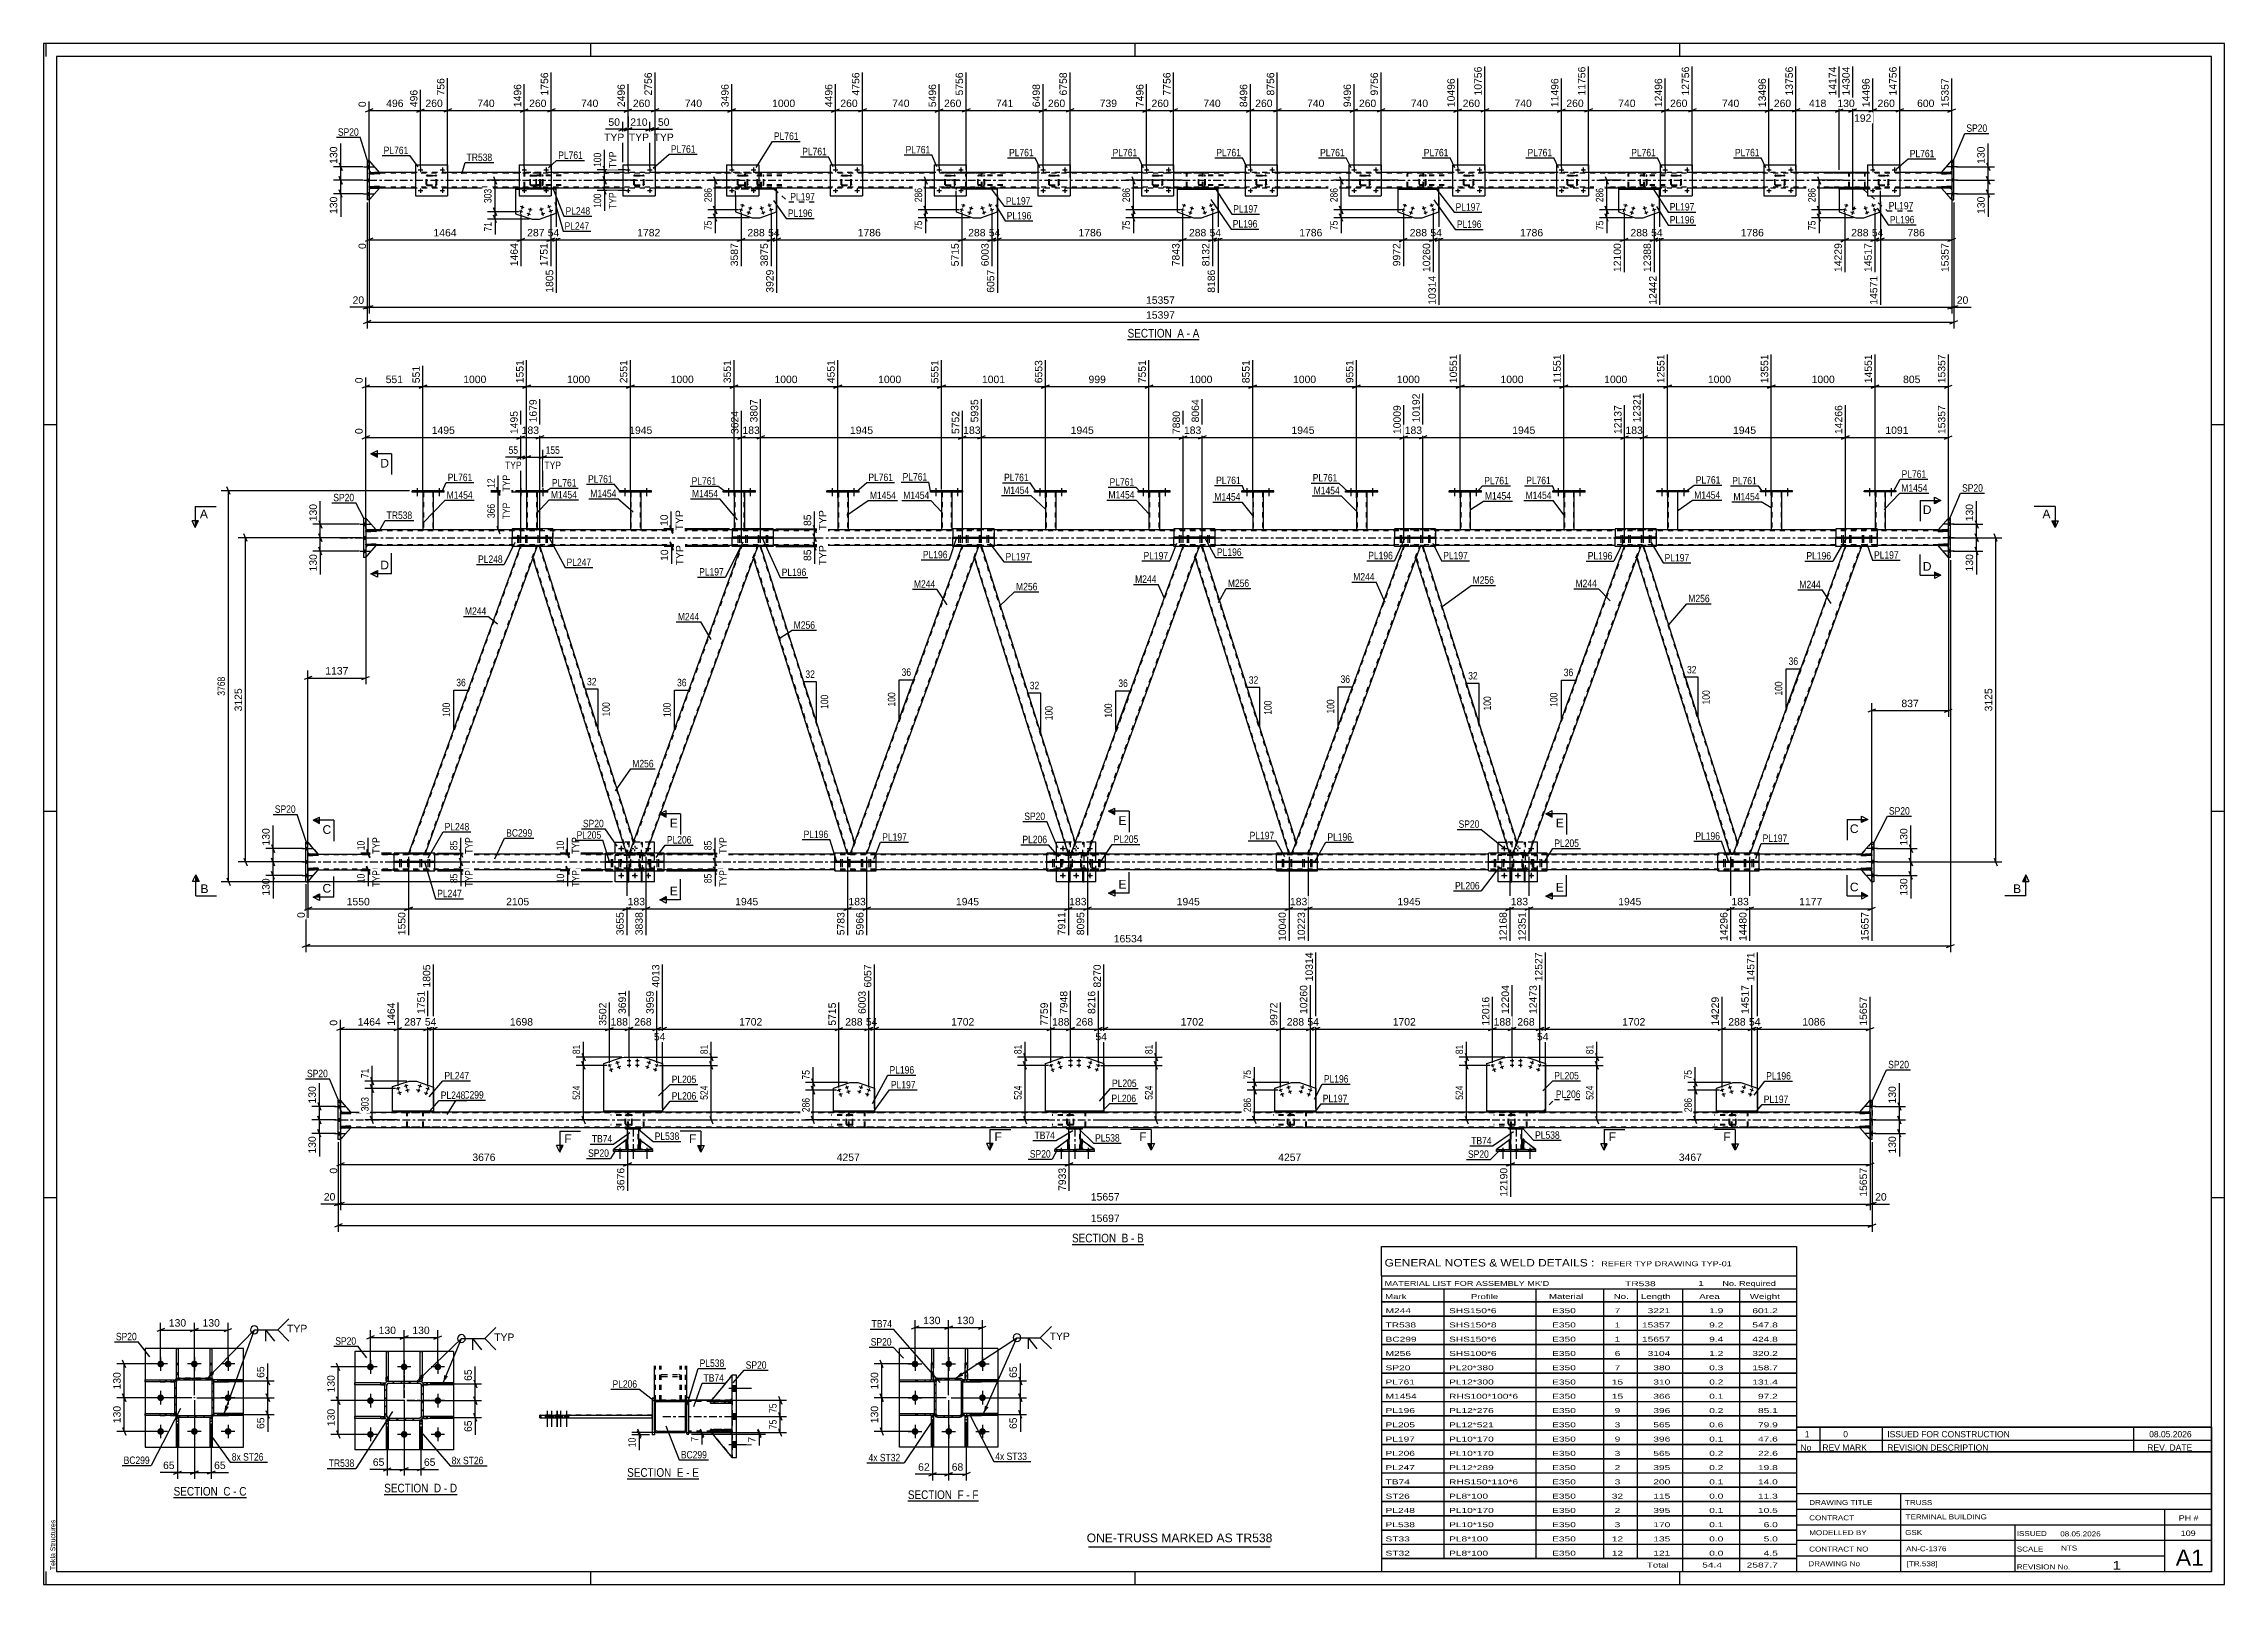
# Paper-space layout 'Layout1' of a CAD drawing. Header units: millimetres. Extents: x 0 to 841, y 0 to 594.
# The model-space entities are those that its viewports show. They can reach past a viewport. Long polylines and large blocks are cut down to what shows.
import ezdxf

# ---------------------------------------------------------------- set-up
doc = ezdxf.new("R2010")
doc.units = ezdxf.units.MM
doc.linetypes.add('DXK_LINE_DOT2', pattern=[3.9198, 1.9599, -1.9599])
doc.linetypes.add('DXK_LINE_DOT3', pattern=[5.9187, 2.979, -0.9799, 0.9799, -0.9799])
doc.layers.add('Viewport layer', color=7, linetype='Continuous', plot=False)
doc.styles.add('Arial', font='ARIAL.TTF', dxfattribs={"height": 0.2})
doc.styles.add('Arial Narrow', font='ARIALN.TTF', dxfattribs={"height": 0.2})

# ---------------------------------------------------------------- blocks, each defined once
blk = doc.blocks.new('Unknown-318897192-18 - 1232')
at = {"color": 6, "linetype": 'Continuous'}
blk.add_line((186.04, -371.36), (213.25, -371.36), dxfattribs=at)
at = {"color": 0, "linetype": 'Continuous'}
blk.add_wipeout([(204.15, -370.61), (204.15, -367.11), (186.04, -367.11), (186.04, -370.61)], dxfattribs=at)
blk.add_wipeout([(207.54, -370.61), (207.54, -367.11), (205.2, -367.11), (205.2, -370.61)], dxfattribs=at)
at = {"color": 7, "linetype": 'Continuous', "style": 'Arial Narrow'}
blk.add_text('SECTION ', height=3.34, dxfattribs=at).set_placement((186.04, -370.61))
at = {"color": 0, "linetype": 'Continuous'}
blk.add_wipeout([(209.86, -370.61), (209.86, -367.11), (208.59, -367.11), (208.59, -370.61)], dxfattribs=at)
blk.add_wipeout([(213.25, -370.61), (213.25, -367.11), (210.91, -367.11), (210.91, -370.61)], dxfattribs=at)
at = {"color": 7, "linetype": 'Continuous', "style": 'Arial Narrow'}
for s, p in [('F', (205.2, -370.61)), ('-', (208.59, -370.61)), ('F', (210.91, -370.61))]:
    blk.add_text(s, height=3.34, dxfattribs=at).set_placement(p)
blk = doc.blocks.new('Unknown-318897192-1115')
at = {"color": 5, "linetype": 'Continuous'}
for p, q in [((693.74, 190.49), (-147.26, 190.49)), ((-147.26, 190.49), (-147.26, -403.51)), ((-146.26, 185.49), (-146.26, 190.49)), ((688.74, 185.49), (-142.26, 185.49)), ((-142.26, 185.49), (-142.26, -398.51)), ((63.74, 185.49), (63.74, 190.49)), ((273.74, 185.49), (273.74, 190.49)), ((483.74, 185.49), (483.74, 190.49)), ((688.74, -398.51), (688.74, 185.49)), ((693.74, -403.51), (693.74, 190.49)), ((-142.26, 43.49), (-147.26, 43.49)), ((693.74, 43.49), (688.74, 43.49)), ((-142.26, -105.51), (-147.26, -105.51)), ((693.74, -105.51), (688.74, -105.51)), ((-142.26, -254.51), (-147.26, -254.51)), ((693.74, -254.51), (688.74, -254.51)), ((-147.26, -403.51), (693.74, -403.51)), ((-146.26, -403.51), (-146.26, -398.51)), ((-142.26, -398.51), (688.74, -398.51)), ((63.74, -403.51), (63.74, -398.51)), ((273.74, -403.51), (273.74, -398.51)), ((483.74, -403.51), (483.74, -398.51))]:
    blk.add_line(p, q, dxfattribs=at)
at = {"color": 174, "linetype": 'Continuous', "style": 'Arial'}
blk.add_text('Tekla Structures', height=1.9102, rotation=90, dxfattribs=at).set_placement((-142.76, -398.01))
blk = doc.blocks.new('Unknown-318897192-12 - 1693')
at = {"color": 6, "linetype": 'Continuous'}
blk.add_line((270.79, 76.42), (298.43, 76.42), dxfattribs=at)
at = {"color": 0, "linetype": 'Continuous'}
blk.add_wipeout([(288.89, 77.17), (288.89, 80.67), (270.79, 80.67), (270.79, 77.17)], dxfattribs=at)
blk.add_wipeout([(292.5, 77.17), (292.5, 80.67), (289.94, 80.67), (289.94, 77.17)], dxfattribs=at)
at = {"color": 7, "linetype": 'Continuous', "style": 'Arial Narrow'}
blk.add_text('SECTION ', height=3.34, dxfattribs=at).set_placement((270.79, 77.17))
at = {"color": 0, "linetype": 'Continuous'}
blk.add_wipeout([(294.83, 77.17), (294.83, 80.67), (293.55, 80.67), (293.55, 77.17)], dxfattribs=at)
blk.add_wipeout([(298.43, 77.17), (298.43, 80.67), (295.88, 80.67), (295.88, 77.17)], dxfattribs=at)
at = {"color": 7, "linetype": 'Continuous', "style": 'Arial Narrow'}
for s, p in [('A', (289.94, 77.17)), ('-', (293.55, 77.17)), ('A', (295.88, 77.17))]:
    blk.add_text(s, height=3.34, dxfattribs=at).set_placement(p)
blk = doc.blocks.new('Unknown-318897192-13 - 6614')
at = {"color": 6, "linetype": 'Continuous'}
blk.add_line((-15.9, -368.81), (12.17, -368.81), dxfattribs=at)
at = {"color": 0, "linetype": 'Continuous'}
blk.add_wipeout([(2.21, -368.06), (2.21, -364.56), (-15.9, -364.56), (-15.9, -368.06)], dxfattribs=at)
blk.add_wipeout([(6.03, -368.06), (6.03, -364.56), (3.26, -364.56), (3.26, -368.06)], dxfattribs=at)
at = {"color": 7, "linetype": 'Continuous', "style": 'Arial Narrow'}
blk.add_text('SECTION ', height=3.34, dxfattribs=at).set_placement((-15.9, -368.06))
at = {"color": 0, "linetype": 'Continuous'}
blk.add_wipeout([(8.36, -368.06), (8.36, -364.56), (7.08, -364.56), (7.08, -368.06)], dxfattribs=at)
blk.add_wipeout([(12.17, -368.06), (12.17, -364.56), (9.41, -364.56), (9.41, -368.06)], dxfattribs=at)
at = {"color": 7, "linetype": 'Continuous', "style": 'Arial Narrow'}
for s, p in [('D', (3.26, -368.06)), ('-', (7.08, -368.06)), ('D', (9.41, -368.06))]:
    blk.add_text(s, height=3.34, dxfattribs=at).set_placement(p)
blk = doc.blocks.new('Unknown-318897192-14 - 6984')
at = {"color": 6, "linetype": 'Continuous'}
blk.add_line((77.79, -362.8), (105.43, -362.8), dxfattribs=at)
at = {"color": 0, "linetype": 'Continuous'}
blk.add_wipeout([(95.89, -362.05), (95.89, -358.55), (77.79, -358.55), (77.79, -362.05)], dxfattribs=at)
blk.add_wipeout([(99.5, -362.05), (99.5, -358.55), (96.94, -358.55), (96.94, -362.05)], dxfattribs=at)
at = {"color": 7, "linetype": 'Continuous', "style": 'Arial Narrow'}
blk.add_text('SECTION ', height=3.34, dxfattribs=at).set_placement((77.79, -362.05))
at = {"color": 0, "linetype": 'Continuous'}
blk.add_wipeout([(101.83, -362.05), (101.83, -358.55), (100.55, -358.55), (100.55, -362.05)], dxfattribs=at)
blk.add_wipeout([(105.43, -362.05), (105.43, -358.55), (102.88, -358.55), (102.88, -362.05)], dxfattribs=at)
at = {"color": 7, "linetype": 'Continuous', "style": 'Arial Narrow'}
for s, p in [('E', (96.94, -362.05)), ('-', (100.55, -362.05)), ('E', (102.88, -362.05))]:
    blk.add_text(s, height=3.34, dxfattribs=at).set_placement(p)
blk = doc.blocks.new('Unknown-318897192-16 - 6184')
at = {"color": 6, "linetype": 'Continuous'}
blk.add_line((-97.11, -370.06), (-69.04, -370.06), dxfattribs=at)
at = {"color": 0, "linetype": 'Continuous'}
blk.add_wipeout([(-79, -369.31), (-79, -365.81), (-97.11, -365.81), (-97.11, -369.31)], dxfattribs=at)
blk.add_wipeout([(-75.18, -369.31), (-75.18, -365.81), (-77.95, -365.81), (-77.95, -369.31)], dxfattribs=at)
at = {"color": 7, "linetype": 'Continuous', "style": 'Arial Narrow'}
blk.add_text('SECTION ', height=3.34, dxfattribs=at).set_placement((-97.11, -369.31))
at = {"color": 0, "linetype": 'Continuous'}
blk.add_wipeout([(-72.86, -369.31), (-72.86, -365.81), (-74.13, -365.81), (-74.13, -369.31)], dxfattribs=at)
blk.add_wipeout([(-69.04, -369.31), (-69.04, -365.81), (-71.81, -365.81), (-71.81, -369.31)], dxfattribs=at)
at = {"color": 7, "linetype": 'Continuous', "style": 'Arial Narrow'}
for s, p in [('C', (-77.95, -369.31)), ('-', (-74.13, -369.31)), ('C', (-71.81, -369.31))]:
    blk.add_text(s, height=3.34, dxfattribs=at).set_placement(p)
blk = doc.blocks.new('Unknown-318897192-17 - 5161')
at = {"color": 6, "linetype": 'Continuous'}
blk.add_line((249.34, -272.42), (276.98, -272.42), dxfattribs=at)
at = {"color": 0, "linetype": 'Continuous'}
blk.add_wipeout([(267.44, -271.67), (267.44, -268.17), (249.34, -268.17), (249.34, -271.67)], dxfattribs=at)
blk.add_wipeout([(271.05, -271.67), (271.05, -268.17), (268.49, -268.17), (268.49, -271.67)], dxfattribs=at)
at = {"color": 7, "linetype": 'Continuous', "style": 'Arial Narrow'}
blk.add_text('SECTION ', height=3.34, dxfattribs=at).set_placement((249.34, -271.67))
at = {"color": 0, "linetype": 'Continuous'}
blk.add_wipeout([(273.38, -271.67), (273.38, -268.17), (272.1, -268.17), (272.1, -271.67)], dxfattribs=at)
blk.add_wipeout([(276.98, -271.67), (276.98, -268.17), (274.43, -268.17), (274.43, -271.67)], dxfattribs=at)
at = {"color": 7, "linetype": 'Continuous', "style": 'Arial Narrow'}
for s, p in [('B', (268.49, -271.67)), ('B', (274.43, -271.67)), ('-', (272.1, -271.67))]:
    blk.add_text(s, height=3.34, dxfattribs=at).set_placement(p)
blk = doc.blocks.new('Part-318897192-1364 - 1232')
at = {"linetype": 'Continuous'}
h = blk.add_hatch(dxfattribs=at)
h.set_pattern_fill('', scale=0.7, style=0, pattern_type=0)
h.set_pattern_definition([(45, (208.9692, -338.4539), (-1.57154, 1.57154), [])])
h.paths.add_polyline_path([(208.97, -344.86), (208.97, -338.45), (208.17, -338.45), (208.17, -344.86)])
at = {"color": 7, "linetype": 'DXK_LINE_DOT2'}
for p, q in [((208.17, -344.86), (208.17, -338.45)), ((208.17, -338.45), (208.97, -338.45)), ((208.17, -339.95), (208.97, -339.95)), ((208.97, -344.86), (208.97, -338.45))]:
    blk.add_line(p, q, dxfattribs=at)
at = {"color": 2, "linetype": 'Continuous'}
for p, q in [((208.17, -344.86), (208.17, -338.45)), ((208.17, -338.45), (208.97, -338.45)), ((208.97, -338.45), (208.97, -344.86)), ((208.17, -350.54), (208.17, -344.86)), ((208.97, -344.86), (208.17, -344.86)), ((208.97, -350.54), (208.17, -350.54)), ((208.97, -344.86), (208.97, -350.54))]:
    blk.add_line(p, q, dxfattribs=at)
blk = doc.blocks.new('Bolt-318897192-1259 - 1232')
at = {"linetype": 'Continuous'}
for points in [[(190.09, -318.55, -1), (187.49, -318.55, -1)], [(203.09, -318.55, -1), (200.49, -318.55, -1)], [(216.09, -318.55, -1), (213.49, -318.55, -1)], [(190.09, -331.55, -1), (187.49, -331.55, -1)], [(216.09, -331.55, -1), (213.49, -331.55, -1)], [(190.09, -344.55, -1), (187.49, -344.55, -1)], [(203.09, -344.55, -1), (200.49, -344.55, -1)], [(216.09, -344.55, -1), (213.49, -344.55, -1)]]:
    blk.add_hatch(color=1, dxfattribs=at).paths.add_polyline_path(points)
at = {"color": 1, "linetype": 'Continuous'}
for p, q in [((186.19, -318.55), (191.39, -318.55)), ((188.79, -315.95), (188.79, -321.15)), ((199.19, -318.55), (204.39, -318.55)), ((201.79, -315.95), (201.79, -321.15)), ((212.19, -318.55), (217.39, -318.55)), ((214.79, -315.95), (214.79, -321.15)), ((186.19, -331.55), (191.39, -331.55)), ((188.79, -328.95), (188.79, -334.15)), ((212.19, -331.55), (217.39, -331.55)), ((214.79, -328.95), (214.79, -334.15)), ((186.19, -344.55), (191.39, -344.55)), ((188.79, -341.95), (188.79, -347.15)), ((199.19, -344.55), (204.39, -344.55)), ((201.79, -341.95), (201.79, -347.15)), ((212.19, -344.55), (217.39, -344.55)), ((214.79, -341.95), (214.79, -347.15))]:
    blk.add_line(p, q, dxfattribs=at)
blk = doc.blocks.new('Part-318897192-1331 - 1232')
at = {"linetype": 'Continuous'}
h = blk.add_hatch(dxfattribs=at)
h.set_pattern_fill('', scale=0.7, style=0, pattern_type=0)
h.set_pattern_definition([(45, (195.9697, -338.4539), (-1.57154, 1.57154), [])])
h.paths.add_polyline_path([(195.97, -344.86), (195.97, -338.45), (195.17, -338.45), (195.17, -344.86)])
at = {"color": 7, "linetype": 'DXK_LINE_DOT2'}
for p, q in [((195.17, -344.86), (195.17, -338.45)), ((195.17, -338.45), (195.97, -338.45)), ((195.17, -339.95), (195.97, -339.95)), ((195.97, -344.86), (195.97, -338.45))]:
    blk.add_line(p, q, dxfattribs=at)
at = {"color": 2, "linetype": 'Continuous'}
for p, q in [((195.17, -344.86), (195.17, -338.45)), ((195.17, -338.45), (195.97, -338.45)), ((195.97, -338.45), (195.97, -344.86)), ((195.17, -350.54), (195.17, -344.86)), ((195.97, -344.86), (195.17, -344.86)), ((195.97, -350.54), (195.17, -350.54)), ((195.97, -344.86), (195.97, -350.54))]:
    blk.add_line(p, q, dxfattribs=at)
blk = doc.blocks.new('Part-318897192-1323 - 1232')
at = {"linetype": 'Continuous'}
h = blk.add_hatch(dxfattribs=at)
h.set_pattern_fill('', scale=0.7, style=0, pattern_type=0)
h.set_pattern_definition([(45, (208.9697, -318.2331), (-1.57154, 1.57154), [])])
h.paths.add_polyline_path([(208.97, -324.65), (208.97, -318.23), (208.17, -318.23), (208.17, -324.65)])
at = {"color": 2, "linetype": 'Continuous'}
for p, q in [((208.17, -312.54), (208.17, -318.23)), ((208.17, -312.54), (208.97, -312.54)), ((208.17, -324.65), (208.17, -318.23)), ((208.97, -318.23), (208.17, -318.23)), ((208.97, -312.54), (208.97, -318.23)), ((208.97, -324.65), (208.97, -318.23)), ((208.17, -324.65), (208.97, -324.65))]:
    blk.add_line(p, q, dxfattribs=at)
at = {"color": 7, "linetype": 'DXK_LINE_DOT2'}
for p, q in [((208.17, -318.23), (208.17, -324.65)), ((208.97, -318.23), (208.97, -324.65)), ((208.17, -323.15), (208.97, -323.15)), ((208.17, -324.65), (208.97, -324.65))]:
    blk.add_line(p, q, dxfattribs=at)
blk = doc.blocks.new('Part-318897192-1346 - 1232')
at = {"linetype": 'Continuous'}
h = blk.add_hatch(dxfattribs=at)
h.set_pattern_fill('', scale=0.7, style=0, pattern_type=0)
h.set_pattern_definition([(45, (207.2854, -337.8461), (-1.57154, 1.57154), [])])
h.paths.add_polyline_path([(207.19, -338.31), (207.29, -337.85), (207.29, -325.25), (207.19, -324.79), (206.93, -324.4), (206.54, -324.14), (206.09, -324.05), (197.49, -324.05), (197.03, -324.14), (196.64, -324.4), (196.38, -324.79), (196.29, -325.25), (196.29, -337.85), (196.38, -338.31), (196.64, -338.69), (197.03, -338.95), (197.49, -339.05), (206.09, -339.05), (206.54, -338.95), (206.93, -338.69)])
h.paths.add_polyline_path([(206.31, -338.4), (206.09, -338.45), (197.49, -338.45), (197.26, -338.4), (197.06, -338.27), (196.93, -338.08), (196.89, -337.85), (196.89, -325.25), (196.93, -325.02), (197.06, -324.82), (197.26, -324.69), (197.49, -324.65), (206.09, -324.65), (206.31, -324.69), (206.51, -324.82), (206.64, -325.02), (206.69, -325.25), (206.69, -337.85), (206.64, -338.08), (206.51, -338.27)])
blk.add_hatch(color=246, dxfattribs=at).paths.add_polyline_path([(201.79, -324.15, -1), (201.79, -323.95, -1)])
at = {"color": 7, "linetype": 'DXK_LINE_DOT2'}
for p, q in [((196.29, -325.25), (196.38, -324.79)), ((196.29, -337.85), (196.29, -325.25)), ((196.93, -325.02), (196.89, -325.25)), ((196.89, -337.85), (196.89, -325.25)), ((197.06, -324.82), (196.93, -325.02)), ((197.03, -324.14), (197.49, -324.05)), ((197.26, -324.69), (197.06, -324.82)), ((197.49, -324.65), (197.26, -324.69)), ((197.49, -324.05), (206.09, -324.05)), ((206.09, -324.65), (197.49, -324.65)), ((206.09, -324.05), (206.54, -324.14)), ((206.31, -324.69), (206.09, -324.65)), ((206.51, -324.82), (206.31, -324.69)), ((206.64, -325.02), (206.51, -324.82)), ((206.69, -325.25), (206.64, -325.02)), ((206.69, -337.85), (206.69, -325.25)), ((207.19, -324.79), (207.29, -325.25)), ((207.29, -337.85), (207.29, -325.25)), ((196.38, -338.31), (196.29, -337.85)), ((196.89, -337.85), (196.93, -338.08)), ((196.93, -338.08), (197.06, -338.27)), ((197.49, -339.05), (197.03, -338.95)), ((197.06, -338.27), (197.26, -338.4)), ((197.26, -338.4), (197.49, -338.45)), ((197.49, -338.45), (206.09, -338.45)), ((197.49, -339.05), (206.09, -339.05)), ((206.09, -338.45), (206.31, -338.4)), ((206.54, -338.95), (206.09, -339.05)), ((206.31, -338.4), (206.51, -338.27)), ((206.51, -338.27), (206.64, -338.08)), ((206.64, -338.08), (206.69, -337.85)), ((207.29, -337.85), (207.19, -338.31))]:
    blk.add_line(p, q, dxfattribs=at)
at = {"color": 2, "linetype": 'Continuous'}
for p, q in [((196.38, -324.79), (196.29, -325.25)), ((196.29, -337.85), (196.29, -325.25)), ((196.89, -325.25), (196.93, -325.02)), ((196.89, -337.85), (196.89, -325.25)), ((196.93, -325.02), (197.06, -324.82)), ((197.49, -324.05), (197.03, -324.14)), ((197.06, -324.82), (197.26, -324.69)), ((197.26, -324.69), (197.49, -324.65)), ((197.49, -324.05), (206.09, -324.05)), ((197.49, -324.65), (206.09, -324.65)), ((206.54, -324.14), (206.09, -324.05)), ((206.09, -324.65), (206.31, -324.69)), ((206.31, -324.69), (206.51, -324.82)), ((206.51, -324.82), (206.64, -325.02)), ((206.64, -325.02), (206.69, -325.25)), ((206.69, -337.85), (206.69, -325.25)), ((207.29, -325.25), (207.19, -324.79)), ((207.29, -337.85), (207.29, -325.25)), ((196.29, -337.85), (196.38, -338.31)), ((196.93, -338.08), (196.89, -337.85)), ((197.06, -338.27), (196.93, -338.08)), ((197.03, -338.95), (197.49, -339.05)), ((197.26, -338.4), (197.06, -338.27)), ((197.49, -338.45), (197.26, -338.4)), ((197.49, -338.45), (206.09, -338.45)), ((197.49, -339.05), (206.09, -339.05)), ((206.31, -338.4), (206.09, -338.45)), ((206.09, -339.05), (206.54, -338.95)), ((206.51, -338.27), (206.31, -338.4)), ((206.64, -338.08), (206.51, -338.27)), ((206.69, -337.85), (206.64, -338.08)), ((207.19, -338.31), (207.29, -337.85))]:
    blk.add_line(p, q, dxfattribs=at)
at = {"color": 246, "linetype": 'DXK_LINE_DOT2'}
blk.add_line((201.79, -324.05), (201.79, -324.05), dxfattribs=at)
at = {"color": 7, "linetype": 'DXK_LINE_DOT3'}
blk.add_line((201.79, -331.55), (201.79, -331.55), dxfattribs=at)
at = {"color": 246, "linetype": 'Continuous'}
blk.add_circle((201.79, -324.05), 0.1, dxfattribs=at)
at = {"color": 7, "linetype": 'DXK_LINE_DOT2'}
for centre, start, end in [((197.49, -325.25), 112.49999, 157.49999), ((206.09, -325.25), 22.49999, 67.49999), ((197.49, -337.85), 202.49999, 247.49999), ((206.09, -337.85), 292.49999, 337.49999)]:
    blk.add_arc(centre, 1.2, start, end, dxfattribs=at)
at = {"color": 2, "linetype": 'Continuous'}
for centre, start, end in [((197.49, -325.25), 112.49999, 157.49999), ((206.09, -325.25), 22.49999, 67.49999), ((197.49, -337.85), 202.49999, 247.49999), ((206.09, -337.85), 292.49999, 337.49999)]:
    blk.add_arc(centre, 1.2, start, end, dxfattribs=at)
blk = doc.blocks.new('Part-318897192-1359 - 1232')
at = {"linetype": 'Continuous'}
h = blk.add_hatch(dxfattribs=at)
h.set_pattern_fill('', scale=0.7, style=0, pattern_type=0)
h.set_pattern_definition([(45, (195.9703, -318.2331), (-1.57154, 1.57154), [])])
h.paths.add_polyline_path([(195.97, -324.65), (195.97, -318.23), (195.17, -318.23), (195.17, -324.65)])
at = {"color": 2, "linetype": 'Continuous'}
for p, q in [((195.17, -312.54), (195.17, -318.23)), ((195.17, -312.54), (195.97, -312.54)), ((195.17, -324.65), (195.17, -318.23)), ((195.97, -318.23), (195.17, -318.23)), ((195.97, -312.54), (195.97, -318.23)), ((195.97, -324.65), (195.97, -318.23)), ((195.17, -324.65), (195.97, -324.65))]:
    blk.add_line(p, q, dxfattribs=at)
at = {"color": 7, "linetype": 'DXK_LINE_DOT2'}
for p, q in [((195.17, -318.23), (195.17, -324.65)), ((195.97, -318.23), (195.97, -324.65)), ((195.17, -323.15), (195.97, -323.15)), ((195.17, -324.65), (195.97, -324.65))]:
    blk.add_line(p, q, dxfattribs=at)
blk = doc.blocks.new('Part-318897192-1400 - 1232')
at = {"color": 2, "linetype": 'Continuous'}
for p, q in [((220.79, -312.55), (182.79, -312.55)), ((182.79, -350.55), (182.79, -312.55)), ((220.79, -312.55), (220.79, -350.55)), ((220.79, -350.55), (182.79, -350.55))]:
    blk.add_line(p, q, dxfattribs=at)
blk = doc.blocks.new('Part-318897192-1445 - 1232')
at = {"linetype": 'Continuous'}
h = blk.add_hatch(dxfattribs=at)
h.set_pattern_fill('', scale=0.7, style=0, pattern_type=0)
h.set_pattern_definition([(45, (214.4427, -337.6435), (-1.57154, 1.57154), [])])
h.paths.add_polyline_path([(214.44, -338.44), (214.44, -337.64), (207.29, -337.64), (207.29, -338.44)])
at = {"color": 7, "linetype": 'DXK_LINE_DOT2'}
for p, q in [((214.44, -337.64), (207.29, -337.64)), ((207.29, -337.64), (207.29, -338.44)), ((214.44, -338.44), (207.29, -338.44)), ((208.79, -338.44), (208.79, -337.64))]:
    blk.add_line(p, q, dxfattribs=at)
at = {"color": 2, "linetype": 'Continuous'}
for p, q in [((214.44, -337.64), (207.29, -337.64)), ((207.29, -337.64), (207.29, -338.44)), ((207.29, -338.44), (214.44, -338.44)), ((220.79, -337.64), (214.44, -337.64)), ((214.44, -338.44), (214.44, -337.64)), ((220.79, -338.44), (214.44, -338.44)), ((220.79, -338.44), (220.79, -337.64))]:
    blk.add_line(p, q, dxfattribs=at)
blk = doc.blocks.new('Part-318897192-1450 - 1232')
at = {"linetype": 'Continuous'}
h = blk.add_hatch(dxfattribs=at)
h.set_pattern_fill('', scale=0.7, style=0, pattern_type=0)
h.set_pattern_definition([(45, (196.2853, -324.6433), (-1.57154, 1.57154), [])])
h.paths.add_polyline_path([(196.29, -325.44), (196.29, -324.64), (189.13, -324.64), (189.13, -325.44)])
at = {"color": 2, "linetype": 'Continuous'}
for p, q in [((182.79, -325.44), (182.79, -324.64)), ((182.79, -324.64), (189.13, -324.64)), ((189.13, -325.44), (182.79, -325.44)), ((189.13, -324.64), (196.29, -324.64)), ((189.13, -325.44), (189.13, -324.64)), ((196.29, -325.44), (189.13, -325.44)), ((196.29, -324.64), (196.29, -325.44))]:
    blk.add_line(p, q, dxfattribs=at)
at = {"color": 7, "linetype": 'DXK_LINE_DOT2'}
for p, q in [((189.13, -324.64), (196.29, -324.64)), ((196.29, -325.44), (189.13, -325.44)), ((194.79, -325.44), (194.79, -324.64)), ((196.29, -324.64), (196.29, -325.44))]:
    blk.add_line(p, q, dxfattribs=at)
blk = doc.blocks.new('Part-318897192-1455 - 1232')
at = {"linetype": 'Continuous'}
h = blk.add_hatch(dxfattribs=at)
h.set_pattern_fill('', scale=0.7, style=0, pattern_type=0)
h.set_pattern_definition([(45, (196.2853, -337.6433), (-1.57154, 1.57154), [])])
h.paths.add_polyline_path([(196.29, -338.44), (196.29, -337.64), (189.13, -337.64), (189.13, -338.44)])
at = {"color": 2, "linetype": 'Continuous'}
for p, q in [((182.79, -338.44), (182.79, -337.64)), ((182.79, -337.64), (189.13, -337.64)), ((189.13, -338.44), (182.79, -338.44)), ((189.13, -337.64), (196.29, -337.64)), ((189.13, -338.44), (189.13, -337.64)), ((196.29, -338.44), (189.13, -338.44)), ((196.29, -337.64), (196.29, -338.44))]:
    blk.add_line(p, q, dxfattribs=at)
at = {"color": 7, "linetype": 'DXK_LINE_DOT2'}
for p, q in [((189.13, -337.64), (196.29, -337.64)), ((196.29, -338.44), (189.13, -338.44)), ((194.79, -338.44), (194.79, -337.64)), ((196.29, -337.64), (196.29, -338.44))]:
    blk.add_line(p, q, dxfattribs=at)
blk = doc.blocks.new('Part-318897192-1462 - 1232')
at = {"linetype": 'Continuous'}
h = blk.add_hatch(dxfattribs=at)
h.set_pattern_fill('', scale=0.7, style=0, pattern_type=0)
h.set_pattern_definition([(45, (214.4427, -324.6435), (-1.57154, 1.57154), [])])
h.paths.add_polyline_path([(214.44, -325.44), (214.44, -324.64), (207.29, -324.64), (207.29, -325.44)])
at = {"color": 7, "linetype": 'DXK_LINE_DOT2'}
for p, q in [((214.44, -324.64), (207.29, -324.64)), ((207.29, -324.64), (207.29, -325.44)), ((214.44, -325.44), (207.29, -325.44)), ((208.79, -325.44), (208.79, -324.64))]:
    blk.add_line(p, q, dxfattribs=at)
at = {"color": 2, "linetype": 'Continuous'}
for p, q in [((214.44, -324.64), (207.29, -324.64)), ((207.29, -324.64), (207.29, -325.44)), ((207.29, -325.44), (214.44, -325.44)), ((220.79, -324.64), (214.44, -324.64)), ((214.44, -325.44), (214.44, -324.64)), ((220.79, -325.44), (214.44, -325.44)), ((220.79, -325.44), (220.79, -324.64))]:
    blk.add_line(p, q, dxfattribs=at)
blk = doc.blocks.new('Part-318897192-3287 - 3274')
at = {"color": 2, "linetype": 'Continuous'}
for p, q in [((262.27, -121.6), (239.67, -121.6)), ((239.67, -124.76), (239.67, -121.6)), ((239.67, -128.4), (239.67, -125.24)), ((262.27, -124.76), (262.27, -121.6)), ((262.27, -128.4), (262.27, -125.24)), ((239.67, -128.4), (262.27, -128.4))]:
    blk.add_line(p, q, dxfattribs=at)
at = {"color": 7, "linetype": 'DXK_LINE_DOT2'}
for p, q in [((239.67, -125.24), (239.67, -124.76)), ((262.27, -125.24), (262.27, -124.76))]:
    blk.add_line(p, q, dxfattribs=at)
blk = doc.blocks.new('Part-318897192-3276 - 3274')
at = {"color": 2, "linetype": 'Continuous'}
for p, q in [((-45.34, -122.56), (-45.34, -122.24)), ((-45.34, -122.24), (-41.34, -122.24)), ((-41.34, -122.56), (-45.34, -122.56)), ((-41.34, -122.48), (-41.34, -122.24)), ((-41.34, -122.56), (-41.34, -122.48))]:
    blk.add_line(p, q, dxfattribs=at)
at = {"color": 7, "linetype": 'DXK_LINE_DOT2'}
for p, q in [((-44.74, -122.56), (-44.74, -122.24)), ((-41.34, -122.48), (-41.34, -122.48))]:
    blk.add_line(p, q, dxfattribs=at)
blk = doc.blocks.new('Part-318897192-3277 - 3274')
at = {"color": 7, "linetype": 'DXK_LINE_DOT2'}
for p, q in [((-41.34, -127.44), (-45.34, -127.44)), ((-45.34, -127.44), (-45.34, -127.76)), ((-45.34, -127.76), (-41.34, -127.76)), ((-44.74, -127.76), (-44.74, -127.44)), ((-41.34, -127.76), (-41.34, -127.44))]:
    blk.add_line(p, q, dxfattribs=at)
blk = doc.blocks.new('Part-318897192-3398 - 3274')
at = {"color": 7, "linetype": 'DXK_LINE_DOT2'}
for p, q in [((78.51, -122.24), (73.11, -122.24)), ((73.11, -122.24), (73.11, -122.56)), ((78.51, -122.56), (73.11, -122.56)), ((77.91, -122.56), (77.91, -122.24)), ((78.51, -122.56), (78.51, -122.24))]:
    blk.add_line(p, q, dxfattribs=at)
blk = doc.blocks.new('Part-318897192-3907 - 3274')
at = {"color": 2, "linetype": 'Continuous'}
for p, q in [((304.39, 3.4), (288.54, 3.4)), ((288.54, 3.4), (288.54, 0.24)), ((304.39, 3.4), (304.39, 0.24)), ((288.54, -3.4), (288.54, -0.24)), ((304.39, -3.4), (288.54, -3.4)), ((304.39, -0.24), (304.39, -3.4))]:
    blk.add_line(p, q, dxfattribs=at)
at = {"color": 7, "linetype": 'DXK_LINE_DOT2'}
for p, q in [((288.54, -0.24), (288.54, 0.24)), ((304.39, -0.24), (304.39, 0.24))]:
    blk.add_line(p, q, dxfattribs=at)
blk = doc.blocks.new('Part-318897192-3282 - 3274')
at = {"color": 2, "linetype": 'Continuous'}
for p, q in [((243.38, -121.6), (243.38, -117.4)), ((243.38, -117.4), (246.46, -117.4)), ((258.58, -117.4), (256.93, -117.4)), ((258.58, -121.6), (258.58, -117.4)), ((243.38, -132.6), (243.38, -128.4)), ((258.58, -132.6), (243.38, -132.6)), ((258.58, -132.6), (258.58, -128.4))]:
    blk.add_line(p, q, dxfattribs=at)
at = {"color": 7, "linetype": 'DXK_LINE_DOT2'}
for p, q in [((256.93, -117.4), (246.46, -117.4)), ((243.38, -128.4), (243.38, -121.6)), ((258.58, -128.4), (258.58, -121.6))]:
    blk.add_line(p, q, dxfattribs=at)
blk = doc.blocks.new('Part-318897192-3288 - 3274')
at = {"color": 7, "linetype": 'DXK_LINE_DOT2'}
for p, q in [((424.12, -127.76), (423.8, -127.76)), ((423.8, -128.4), (423.8, -127.76)), ((423.8, -128.36), (424.12, -128.36)), ((424.12, -128.4), (424.12, -127.76))]:
    blk.add_line(p, q, dxfattribs=at)
at = {"color": 2, "linetype": 'Continuous'}
for p, q in [((423.8, -132.6), (423.8, -128.4)), ((423.8, -132.6), (424.12, -132.6)), ((424.12, -132.6), (424.12, -128.4))]:
    blk.add_line(p, q, dxfattribs=at)
blk = doc.blocks.new('Part-318897192-3289 - 3274')
at = {"color": 7, "linetype": 'DXK_LINE_DOT2'}
for p, q in [((78.39, -127.76), (78.07, -127.76)), ((78.07, -128.4), (78.07, -127.76)), ((78.07, -128.36), (78.39, -128.36)), ((78.39, -128.4), (78.39, -127.76))]:
    blk.add_line(p, q, dxfattribs=at)
at = {"color": 2, "linetype": 'Continuous'}
for p, q in [((78.07, -132.6), (78.07, -128.4)), ((78.07, -132.6), (78.39, -132.6)), ((78.39, -132.6), (78.39, -128.4))]:
    blk.add_line(p, q, dxfattribs=at)
blk = doc.blocks.new('Bolt-318897192-3346 - 3274')
at = {"linetype": 'Continuous'}
for points in [[(330.7, -124.76), (329.98, -124.76), (329.98, -125.24), (330.7, -125.24)], [(331.3, -124.76), (330.58, -124.76), (330.58, -125.24), (331.3, -125.24)], [(333.72, -124.76), (333, -124.76), (333, -125.24), (333.72, -125.24)], [(334.32, -124.76), (333.6, -124.76), (333.6, -125.24), (334.32, -125.24)]]:
    blk.add_hatch(color=1, dxfattribs=at).paths.add_polyline_path(points)
at = {"color": 1, "linetype": 'Continuous'}
for p, q in [((329.98, -124.76), (329.98, -125.24)), ((330.34, -123.96), (330.34, -126.96)), ((330.58, -124.76), (330.58, -125.24)), ((330.7, -124.76), (330.7, -125.24)), ((330.94, -123.96), (330.94, -126.96)), ((331.3, -124.76), (331.3, -125.24)), ((333, -124.76), (333, -125.24)), ((333.36, -123.96), (333.36, -126.96)), ((333.6, -124.76), (333.6, -125.24)), ((333.72, -124.76), (333.72, -125.24)), ((333.96, -123.96), (333.96, -126.96)), ((334.32, -124.76), (334.32, -125.24))]:
    blk.add_line(p, q, dxfattribs=at)
blk = doc.blocks.new('Part-318897192-3935 - 3274')
at = {"color": 2, "linetype": 'Continuous'}
for p, q in [((3.66, -124.76), (-12.12, -124.76)), ((-12.12, -124.76), (-12.12, -125.24)), ((3.66, -125.24), (-12.12, -125.24)), ((-5.64, -125.24), (-5.64, -124.76)), ((-2.88, -125.24), (-2.88, -124.76)), ((3.66, -124.76), (3.66, -125.24))]:
    blk.add_line(p, q, dxfattribs=at)
blk = doc.blocks.new('Part-318897192-3290 - 3274')
at = {"color": 7, "linetype": 'DXK_LINE_DOT2'}
for p, q in [((423.8, -122.24), (423.8, -117.4)), ((423.8, -117.4), (424.12, -117.4)), ((424.12, -117.4), (424.12, -122.24)), ((423.8, -121.64), (424.12, -121.64)), ((424.12, -122.24), (423.8, -122.24))]:
    blk.add_line(p, q, dxfattribs=at)
blk = doc.blocks.new('Part-318897192-3291 - 3274')
at = {"color": 7, "linetype": 'DXK_LINE_DOT2'}
for p, q in [((78.07, -122.24), (78.07, -117.4)), ((78.07, -117.4), (78.39, -117.4)), ((78.39, -117.4), (78.39, -122.24)), ((78.07, -121.64), (78.39, -121.64)), ((78.39, -122.24), (78.07, -122.24))]:
    blk.add_line(p, q, dxfattribs=at)
blk = doc.blocks.new('Part-318897192-3419 - 3274')
at = {"color": 2, "linetype": 'Continuous'}
for p, q in [((559.8, 3.4), (543.94, 3.4)), ((543.94, 3.4), (543.94, 0.24)), ((559.8, 3.4), (559.8, 0.24)), ((543.94, -3.4), (543.94, -0.24)), ((559.8, -3.4), (543.94, -3.4)), ((559.8, -0.24), (559.8, -3.4))]:
    blk.add_line(p, q, dxfattribs=at)
at = {"color": 7, "linetype": 'DXK_LINE_DOT2'}
for p, q in [((543.94, 3.4), (543.94, -0.24)), ((543.94, -0.24), (543.94, 0.24)), ((559.8, -0.24), (559.8, 3.4)), ((559.8, -0.24), (559.8, 0.24))]:
    blk.add_line(p, q, dxfattribs=at)
blk = doc.blocks.new('Part-318897192-3754 - 3274')
at = {"color": 2, "linetype": 'Continuous'}
for p, q in [((587.32, -7.6), (587.32, 7.6)), ((588.12, 7.6), (587.32, 7.6)), ((588.12, -7.6), (588.12, 7.6)), ((588.12, -7.6), (587.32, -7.6))]:
    blk.add_line(p, q, dxfattribs=at)
blk = doc.blocks.new('Part-318897192-3953 - 3274')
at = {"color": 2, "linetype": 'Continuous'}
for p, q in [((474.66, 3.4), (458.81, 3.4)), ((458.81, 3.4), (458.81, 0.24)), ((474.66, 3.4), (474.66, 0.24)), ((458.81, -3.4), (458.81, -0.24)), ((474.66, -3.4), (458.81, -3.4)), ((474.66, -0.24), (474.66, -3.4))]:
    blk.add_line(p, q, dxfattribs=at)
at = {"color": 7, "linetype": 'DXK_LINE_DOT2'}
for p, q in [((458.81, 3.4), (458.81, -0.24)), ((458.81, -0.24), (458.81, 0.24)), ((474.66, -0.24), (474.66, 3.4)), ((474.66, -0.24), (474.66, 0.24))]:
    blk.add_line(p, q, dxfattribs=at)
blk = doc.blocks.new('Part-318897192-3296 - 3274')
at = {"color": 2, "linetype": 'Continuous'}
for p, q in [((203.4, 0.24), (219.26, 0.24)), ((203.4, 0.24), (203.4, -0.24)), ((209.81, -0.24), (209.81, 0.24)), ((212.85, 0.24), (212.85, -0.24)), ((219.26, 0.24), (219.26, -0.24)), ((219.26, -0.24), (203.4, -0.24))]:
    blk.add_line(p, q, dxfattribs=at)
blk = doc.blocks.new('Bolt-318897192-3358 - 3274')
at = {"linetype": 'Continuous'}
for points in [[(412.46, -124.76), (411.74, -124.76), (411.74, -125.24), (412.46, -125.24)], [(413.06, -124.76), (412.34, -124.76), (412.34, -125.24), (413.06, -125.24)], [(415.48, -124.76), (414.76, -124.76), (414.76, -125.24), (415.48, -125.24)], [(416.08, -124.76), (415.36, -124.76), (415.36, -125.24), (416.08, -125.24)]]:
    blk.add_hatch(color=1, dxfattribs=at).paths.add_polyline_path(points)
at = {"color": 1, "linetype": 'Continuous'}
for p, q in [((411.74, -124.76), (411.74, -125.24)), ((412.1, -123.96), (412.1, -126.96)), ((412.34, -124.76), (412.34, -125.24)), ((412.46, -124.76), (412.46, -125.24)), ((412.7, -123.96), (412.7, -126.96)), ((413.06, -124.76), (413.06, -125.24)), ((414.76, -124.76), (414.76, -125.24)), ((415.12, -123.96), (415.12, -126.96)), ((415.36, -124.76), (415.36, -125.24)), ((415.48, -124.76), (415.48, -125.24)), ((415.72, -123.96), (415.72, -126.96)), ((416.08, -124.76), (416.08, -125.24))]:
    blk.add_line(p, q, dxfattribs=at)
blk = doc.blocks.new('Part-318897192-3373 - 3274')
at = {"color": 7, "linetype": 'DXK_LINE_DOT2'}
for p, q in [((587.32, 2.76), (583.32, 2.76)), ((583.32, 2.76), (583.32, 2.44)), ((583.32, 2.44), (587.32, 2.44)), ((586.72, 2.76), (586.72, 2.44)), ((587.32, 2.44), (587.32, 2.76))]:
    blk.add_line(p, q, dxfattribs=at)
blk = doc.blocks.new('Bolt-318897192-3867 - 3274')
at = {"linetype": 'Continuous'}
for points in [[(356.38, 17.63), (357.26, 17.63), (357.26, 18.11), (356.38, 18.11)], [(364.78, 17.63), (365.66, 17.63), (365.66, 18.11), (364.78, 18.11)]]:
    blk.add_hatch(color=1, dxfattribs=at).paths.add_polyline_path(points)
at = {"color": 1, "linetype": 'Continuous'}
for p, q in [((356.38, 18.11), (356.38, 17.63)), ((356.82, 19.11), (356.82, 15.99)), ((357.26, 18.11), (357.26, 17.63)), ((364.78, 18.11), (364.78, 17.63)), ((365.22, 19.11), (365.22, 15.99)), ((365.66, 18.11), (365.66, 17.63))]:
    blk.add_line(p, q, dxfattribs=at)
blk = doc.blocks.new('Bolt-318897192-3302 - 3274')
at = {"linetype": 'Continuous'}
for points in [[(376.2, 0.24), (375.48, 0.24), (375.48, -0.24), (376.2, -0.24)], [(376.8, 0.24), (376.08, 0.24), (376.08, -0.24), (376.8, -0.24)], [(379.21, 0.24), (378.49, 0.24), (378.49, -0.24), (379.21, -0.24)], [(379.82, 0.24), (379.1, 0.24), (379.1, -0.24), (379.82, -0.24)]]:
    blk.add_hatch(color=1, dxfattribs=at).paths.add_polyline_path(points)
at = {"color": 1, "linetype": 'Continuous'}
for p, q in [((375.48, 0.24), (375.48, -0.24)), ((375.84, 1.04), (375.84, -1.96)), ((376.08, 0.24), (376.08, -0.24)), ((376.2, 0.24), (376.2, -0.24)), ((376.44, 1.04), (376.44, -1.96)), ((376.8, 0.24), (376.8, -0.24)), ((378.49, 0.24), (378.49, -0.24)), ((378.85, 1.04), (378.85, -1.96)), ((379.1, 0.24), (379.1, -0.24)), ((379.21, 0.24), (379.21, -0.24)), ((379.46, 1.04), (379.46, -1.96)), ((379.82, 0.24), (379.82, -0.24))]:
    blk.add_line(p, q, dxfattribs=at)
blk = doc.blocks.new('Part-318897192-3372 - 3274')
at = {"color": 2, "linetype": 'Continuous'}
for p, q in [((583.32, -2.44), (587.32, -2.44)), ((583.32, -2.76), (583.32, -2.44)), ((587.32, -2.76), (583.32, -2.76)), ((587.32, -2.44), (587.32, -2.76))]:
    blk.add_line(p, q, dxfattribs=at)
at = {"color": 7, "linetype": 'DXK_LINE_DOT2'}
blk.add_line((586.72, -2.76), (586.72, -2.44), dxfattribs=at)
blk = doc.blocks.new('Part-318897192-3307 - 3274')
at = {"color": 2, "linetype": 'Continuous'}
for p, q in [((389.53, 3.4), (373.67, 3.4)), ((373.67, 3.4), (373.67, 0.24)), ((389.53, 3.4), (389.53, 0.24)), ((373.67, -3.4), (373.67, -0.24)), ((389.53, -3.4), (373.67, -3.4)), ((389.53, -0.24), (389.53, -3.4))]:
    blk.add_line(p, q, dxfattribs=at)
at = {"color": 7, "linetype": 'DXK_LINE_DOT2'}
for p, q in [((373.67, 3.4), (373.67, -0.24)), ((373.67, -0.24), (373.67, 0.24)), ((389.53, -0.24), (389.53, 3.4)), ((389.53, -0.24), (389.53, 0.24))]:
    blk.add_line(p, q, dxfattribs=at)
blk = doc.blocks.new('Part-318897192-3371 - 3274')
at = {"color": 2, "linetype": 'Continuous'}
for p, q in [((583.32, 2.76), (587.32, 2.76)), ((583.32, 2.44), (583.32, 2.76)), ((587.32, 2.44), (583.32, 2.44)), ((587.32, 2.76), (587.32, 2.44))]:
    blk.add_line(p, q, dxfattribs=at)
at = {"color": 7, "linetype": 'DXK_LINE_DOT2'}
blk.add_line((586.72, 2.44), (586.72, 2.76), dxfattribs=at)
blk = doc.blocks.new('Part-318897192-3770 - 3274')
at = {"color": 2, "linetype": 'Continuous'}
for p, q in [((73.11, -121.6), (73.11, -117.4)), ((73.11, -117.4), (76.19, -117.4)), ((88.31, -117.4), (86.66, -117.4)), ((88.31, -121.6), (88.31, -117.4)), ((73.11, -132.6), (73.11, -128.4)), ((88.31, -132.6), (73.11, -132.6)), ((88.31, -132.6), (88.31, -128.4))]:
    blk.add_line(p, q, dxfattribs=at)
at = {"color": 7, "linetype": 'DXK_LINE_DOT2'}
for p, q in [((86.66, -117.4), (76.19, -117.4)), ((73.11, -128.4), (73.11, -121.6)), ((88.31, -128.4), (88.31, -121.6))]:
    blk.add_line(p, q, dxfattribs=at)
blk = doc.blocks.new('Part-318897192-3312 - 3274')
at = {"color": 2, "linetype": 'Continuous'}
for p, q in [((373.67, 0.24), (389.53, 0.24)), ((373.67, 0.24), (373.67, -0.24)), ((380.08, -0.24), (380.08, 0.24)), ((383.12, 0.24), (383.12, -0.24)), ((389.53, 0.24), (389.53, -0.24)), ((389.53, -0.24), (373.67, -0.24))]:
    blk.add_line(p, q, dxfattribs=at)
blk = doc.blocks.new('Part-318897192-3374 - 3274')
at = {"color": 7, "linetype": 'DXK_LINE_DOT2'}
for p, q in [((587.32, -2.44), (583.32, -2.44)), ((583.32, -2.44), (583.32, -2.76)), ((583.32, -2.76), (587.32, -2.76)), ((586.72, -2.76), (586.72, -2.44)), ((587.32, -2.76), (587.32, -2.44))]:
    blk.add_line(p, q, dxfattribs=at)
blk = doc.blocks.new('Bolt-318897192-3947 - 3274')
at = {"linetype": 'Continuous'}
for points in [[(469.24, 0.24), (468.52, 0.24), (468.52, -0.24), (469.24, -0.24)], [(469.84, 0.24), (469.12, 0.24), (469.12, -0.24), (469.84, -0.24)], [(472.26, 0.24), (471.54, 0.24), (471.54, -0.24), (472.26, -0.24)], [(472.86, 0.24), (472.14, 0.24), (472.14, -0.24), (472.86, -0.24)]]:
    blk.add_hatch(color=1, dxfattribs=at).paths.add_polyline_path(points)
at = {"color": 1, "linetype": 'Continuous'}
for p, q in [((468.52, 0.24), (468.52, -0.24)), ((468.88, 1.04), (468.88, -1.96)), ((469.12, 0.24), (469.12, -0.24)), ((469.24, 0.24), (469.24, -0.24)), ((469.48, 1.04), (469.48, -1.96)), ((469.84, 0.24), (469.84, -0.24)), ((471.54, 0.24), (471.54, -0.24)), ((471.9, 1.04), (471.9, -1.96)), ((472.14, 0.24), (472.14, -0.24)), ((472.26, 0.24), (472.26, -0.24)), ((472.5, 1.04), (472.5, -1.96)), ((472.86, 0.24), (472.86, -0.24))]:
    blk.add_line(p, q, dxfattribs=at)
blk = doc.blocks.new('Bolt-318897192-3318 - 3274')
at = {"linetype": 'Continuous'}
for points in [[(298.97, 0.24), (298.25, 0.24), (298.25, -0.24), (298.97, -0.24)], [(299.57, 0.24), (298.85, 0.24), (298.85, -0.24), (299.57, -0.24)], [(301.99, 0.24), (301.27, 0.24), (301.27, -0.24), (301.99, -0.24)], [(302.59, 0.24), (301.87, 0.24), (301.87, -0.24), (302.59, -0.24)]]:
    blk.add_hatch(color=1, dxfattribs=at).paths.add_polyline_path(points)
at = {"color": 1, "linetype": 'Continuous'}
for p, q in [((298.25, 0.24), (298.25, -0.24)), ((298.61, 1.04), (298.61, -1.96)), ((298.85, 0.24), (298.85, -0.24)), ((298.97, 0.24), (298.97, -0.24)), ((299.21, 1.04), (299.21, -1.96)), ((299.57, 0.24), (299.57, -0.24)), ((301.27, 0.24), (301.27, -0.24)), ((301.63, 1.04), (301.63, -1.96)), ((301.87, 0.24), (301.87, -0.24)), ((301.99, 0.24), (301.99, -0.24)), ((302.23, 1.04), (302.23, -1.96)), ((302.59, 0.24), (302.59, -0.24))]:
    blk.add_line(p, q, dxfattribs=at)
blk = doc.blocks.new('Bolt-318897192-3319 - 3274')
at = {"linetype": 'Continuous'}
for points in [[(291.06, 0.24), (290.34, 0.24), (290.34, -0.24), (291.06, -0.24)], [(291.66, 0.24), (290.94, 0.24), (290.94, -0.24), (291.66, -0.24)], [(294.08, 0.24), (293.36, 0.24), (293.36, -0.24), (294.08, -0.24)], [(294.68, 0.24), (293.96, 0.24), (293.96, -0.24), (294.68, -0.24)]]:
    blk.add_hatch(color=1, dxfattribs=at).paths.add_polyline_path(points)
at = {"color": 1, "linetype": 'Continuous'}
for p, q in [((290.34, 0.24), (290.34, -0.24)), ((290.7, 1.04), (290.7, -1.96)), ((290.94, 0.24), (290.94, -0.24)), ((291.06, 0.24), (291.06, -0.24)), ((291.3, 1.04), (291.3, -1.96)), ((291.66, 0.24), (291.66, -0.24)), ((293.36, 0.24), (293.36, -0.24)), ((293.72, 1.04), (293.72, -1.96)), ((293.96, 0.24), (293.96, -0.24)), ((294.08, 0.24), (294.08, -0.24)), ((294.32, 1.04), (294.32, -1.96)), ((294.68, 0.24), (294.68, -0.24))]:
    blk.add_line(p, q, dxfattribs=at)
blk = doc.blocks.new('Part-318897192-3778 - 3274')
at = {"color": 7, "linetype": 'DXK_LINE_DOT2'}
for p, q in [((253.86, -127.76), (253.54, -127.76)), ((253.54, -128.4), (253.54, -127.76)), ((253.54, -128.36), (253.86, -128.36)), ((253.86, -128.4), (253.86, -127.76))]:
    blk.add_line(p, q, dxfattribs=at)
at = {"color": 2, "linetype": 'Continuous'}
for p, q in [((253.54, -132.6), (253.54, -128.4)), ((253.54, -132.6), (253.86, -132.6)), ((253.86, -132.6), (253.86, -128.4))]:
    blk.add_line(p, q, dxfattribs=at)
blk = doc.blocks.new('Part-318897192-3399 - 3274')
at = {"color": 7, "linetype": 'DXK_LINE_DOT2'}
for p, q in [((78.51, -127.44), (73.11, -127.44)), ((73.11, -127.44), (73.11, -127.76)), ((78.51, -127.76), (73.11, -127.76)), ((77.91, -127.76), (77.91, -127.44)), ((78.51, -127.76), (78.51, -127.44))]:
    blk.add_line(p, q, dxfattribs=at)
blk = doc.blocks.new('Part-318897192-3320 - 3274')
at = {"color": 2, "linetype": 'Continuous'}
for p, q in [((587.32, 7.6), (583.32, 3)), ((583.32, 3), (586.72, 3)), ((586.72, 3), (587.32, 3.6))]:
    blk.add_line(p, q, dxfattribs=at)
at = {"color": 7, "linetype": 'DXK_LINE_DOT2'}
blk.add_line((587.32, 7.6), (587.32, 3.6), dxfattribs=at)
blk = doc.blocks.new('Part-318897192-3321 - 3274')
at = {"color": 7, "linetype": 'DXK_LINE_DOT2'}
for p, q in [((587.32, 7.6), (583.32, 3)), ((583.32, 3), (586.72, 3)), ((586.72, 3), (587.32, 3.6)), ((587.32, 3.6), (587.32, 7.6))]:
    blk.add_line(p, q, dxfattribs=at)
blk = doc.blocks.new('Part-318897192-3967 - 3274')
at = {"color": 2, "linetype": 'Continuous'}
for p, q in [((69.4, -124.76), (92, -124.76)), ((69.4, -125.24), (69.4, -124.76)), ((92, -125.24), (69.4, -125.24)), ((75.81, -125.24), (75.81, -124.76)), ((77.3, -125.24), (77.3, -124.76)), ((84.1, -125.24), (84.1, -124.76)), ((85.6, -125.24), (85.6, -124.76)), ((92, -124.76), (92, -125.24))]:
    blk.add_line(p, q, dxfattribs=at)
at = {"color": 7, "linetype": 'DXK_LINE_DOT2'}
for p, q in [((92, -124.76), (69.4, -124.76)), ((92, -125.24), (69.4, -125.24))]:
    blk.add_line(p, q, dxfattribs=at)
blk = doc.blocks.new('Part-318897192-3322 - 3274')
at = {"color": 2, "linetype": 'Continuous'}
for p, q in [((583.32, -3), (586.72, -3)), ((587.32, -7.6), (583.32, -3)), ((586.72, -3), (587.32, -3.6))]:
    blk.add_line(p, q, dxfattribs=at)
at = {"color": 7, "linetype": 'DXK_LINE_DOT2'}
blk.add_line((587.32, -7.6), (587.32, -3.6), dxfattribs=at)
blk = doc.blocks.new('Part-318897192-3323 - 3274')
at = {"color": 7, "linetype": 'DXK_LINE_DOT2'}
for p, q in [((583.32, -3), (586.72, -3)), ((587.32, -7.6), (583.32, -3)), ((586.72, -3), (587.32, -3.6)), ((587.32, -3.6), (587.32, -7.6))]:
    blk.add_line(p, q, dxfattribs=at)
blk = doc.blocks.new('Bolt-318897192-3325 - 3274')
at = {"linetype": 'Continuous'}
for points in [[(427.12, -124.76), (426.4, -124.76), (426.4, -125.24), (427.12, -125.24)], [(427.72, -124.76), (427, -124.76), (427, -125.24), (427.72, -125.24)], [(430.14, -124.76), (429.42, -124.76), (429.42, -125.24), (430.14, -125.24)], [(430.74, -124.76), (430.02, -124.76), (430.02, -125.24), (430.74, -125.24)]]:
    blk.add_hatch(color=1, dxfattribs=at).paths.add_polyline_path(points)
at = {"color": 1, "linetype": 'Continuous'}
for p, q in [((426.4, -124.76), (426.4, -125.24)), ((426.76, -123.96), (426.76, -126.96)), ((427, -124.76), (427, -125.24)), ((427.12, -124.76), (427.12, -125.24)), ((427.36, -123.96), (427.36, -126.96)), ((427.72, -124.76), (427.72, -125.24)), ((429.42, -124.76), (429.42, -125.24)), ((429.78, -123.96), (429.78, -126.96)), ((430.02, -124.76), (430.02, -125.24)), ((430.14, -124.76), (430.14, -125.24)), ((430.38, -123.96), (430.38, -126.96)), ((430.74, -124.76), (430.74, -125.24))]:
    blk.add_line(p, q, dxfattribs=at)
blk = doc.blocks.new('Part-318897192-3404 - 3274')
at = {"color": 2, "linetype": 'Continuous'}
for p, q in [((274.82, 17.63), (274.82, 18.11)), ((287.22, 18.11), (274.82, 18.11)), ((287.22, 17.63), (274.82, 17.63)), ((287.22, 17.63), (287.22, 18.11))]:
    blk.add_line(p, q, dxfattribs=at)
blk = doc.blocks.new('Part-318897192-3340 - 3274')
at = {"color": 2, "linetype": 'Continuous'}
for p, q in [((498.45, -125.24), (498.45, -124.76)), ((514.3, -124.76), (498.45, -124.76)), ((514.3, -125.24), (498.45, -125.24)), ((504.85, -125.24), (504.85, -124.76)), ((507.89, -125.24), (507.89, -124.76)), ((514.3, -125.24), (514.3, -124.76))]:
    blk.add_line(p, q, dxfattribs=at)
blk = doc.blocks.new('Part-318897192-3776 - 3274')
at = {"color": 7, "linetype": 'DXK_LINE_DOT2'}
for p, q in [((253.98, -121.46), (247.98, -121.46)), ((247.98, -128.26), (247.98, -121.46)), ((253.98, -128.26), (253.98, -121.46)), ((253.98, -128.26), (247.98, -128.26))]:
    blk.add_line(p, q, dxfattribs=at)
blk = doc.blocks.new('Part-318897192-3409 - 3274')
at = {"color": 7, "linetype": 'DXK_LINE_DOT2'}
for p, q in [((319.01, 17.63), (319.01, 17.64)), ((319.01, 17.64), (319.01, 17.63)), ((319.05, 17.64), (319.01, 17.64)), ((319.01, 17.63), (319.01, 17.63)), ((319.01, 17.63), (319.05, 17.63)), ((319.15, 17.64), (319.05, 17.64)), ((319.05, 17.63), (319.15, 17.63)), ((319.31, 17.64), (319.15, 17.64)), ((319.15, 17.63), (319.31, 17.63)), ((319.25, 17.64), (319.25, 17.63)), ((319.25, 17.64), (319.25, 3)), ((319.25, 17.64), (319.27, 17.64)), ((319.27, 17.63), (319.25, 17.63)), ((319.27, 17.64), (319.32, 17.64)), ((319.32, 17.63), (319.27, 17.63)), ((322.71, 17.64), (319.31, 17.64)), ((322.71, 17.63), (319.31, 17.63)), ((319.32, 17.64), (319.4, 17.64)), ((322.62, 17.63), (319.32, 17.63)), ((322.7, 17.64), (319.4, 17.64)), ((322.7, 17.63), (322.62, 17.63)), ((322.7, 17.64), (322.75, 17.64)), ((322.75, 17.63), (322.7, 17.63)), ((322.87, 17.64), (322.71, 17.64)), ((322.71, 17.63), (322.87, 17.63)), ((322.75, 17.64), (322.77, 17.64)), ((322.77, 17.63), (322.75, 17.63)), ((322.77, 17.63), (322.77, 17.64)), ((322.77, 17.64), (322.77, 3)), ((322.97, 17.64), (322.87, 17.64)), ((322.87, 17.63), (322.97, 17.63)), ((323.01, 17.64), (322.97, 17.64)), ((322.97, 17.63), (323.01, 17.63)), ((323.01, 17.64), (323.01, 17.63)), ((323.01, 17.63), (323.01, 17.64)), ((323.01, 17.63), (323.01, 17.63)), ((319.05, 3), (319.01, 3)), ((319.01, 3), (319.05, 3)), ((319.15, 3), (319.05, 3)), ((319.05, 3), (319.15, 3)), ((319.31, 3), (319.15, 3)), ((319.15, 3), (319.31, 3)), ((319.27, 3), (319.25, 3)), ((319.25, 3), (319.27, 3)), ((319.32, 3), (319.27, 3)), ((319.27, 3), (319.32, 3)), ((322.71, 3), (319.31, 3)), ((322.71, 3), (319.31, 3)), ((322.62, 3), (319.32, 3)), ((319.32, 3), (319.4, 3)), ((322.7, 3), (319.4, 3)), ((322.7, 3), (322.62, 3)), ((322.75, 3), (322.7, 3)), ((322.7, 3), (322.75, 3)), ((322.71, 3), (322.87, 3)), ((322.87, 3), (322.71, 3)), ((322.77, 3), (322.75, 3)), ((322.75, 3), (322.77, 3)), ((322.87, 3), (322.97, 3)), ((322.97, 3), (322.87, 3)), ((322.97, 3), (323.01, 3)), ((323.01, 3), (322.97, 3))]:
    blk.add_line(p, q, dxfattribs=at)
at = {"color": 2, "linetype": 'Continuous'}
for p, q in [((319.01, 17.63), (319.01, 3)), ((323.01, 17.63), (323.01, 3))]:
    blk.add_line(p, q, dxfattribs=at)
blk = doc.blocks.new('Part-318897192-3712 - 3274')
at = {"color": 2, "linetype": 'Continuous'}
for p, q in [((292.04, -3.4), (249.01, -121.6)), ((298.42, -3.4), (255.4, -121.6))]:
    blk.add_line(p, q, dxfattribs=at)
at = {"color": 7, "linetype": 'DXK_LINE_DOT2'}
for p, q in [((292.44, -3), (249.12, -122)), ((255, -122), (298.31, -3)), ((292.04, -3.4), (292.18, -3)), ((292.18, -3), (298.57, -3)), ((298.57, -3), (298.42, -3.4)), ((249.01, -121.6), (248.87, -122)), ((255.25, -122), (248.87, -122)), ((255.4, -121.6), (255.25, -122))]:
    blk.add_line(p, q, dxfattribs=at)
blk = doc.blocks.new('Part-318897192-3794 - 3274')
at = {"color": 2, "linetype": 'Continuous'}
for p, q in [((-22.44, -3), (-23.04, -3.6)), ((-23.04, -7.6), (-19.04, -3)), ((-19.04, -3), (-22.44, -3))]:
    blk.add_line(p, q, dxfattribs=at)
at = {"color": 7, "linetype": 'DXK_LINE_DOT2'}
blk.add_line((-23.04, -3.6), (-23.04, -7.6), dxfattribs=at)
blk = doc.blocks.new('Part-318897192-3351 - 3274')
at = {"color": 2, "linetype": 'Continuous'}
for p, q in [((328.18, -125.24), (328.18, -124.76)), ((344.03, -124.76), (328.18, -124.76)), ((344.03, -125.24), (328.18, -125.24)), ((334.59, -125.24), (334.59, -124.76)), ((337.62, -125.24), (337.62, -124.76)), ((344.03, -125.24), (344.03, -124.76))]:
    blk.add_line(p, q, dxfattribs=at)
blk = doc.blocks.new('Bolt-318897192-3357 - 3274')
at = {"linetype": 'Continuous'}
for points in [[(420, -124.76), (419.28, -124.76), (419.28, -125.24), (420, -125.24)], [(420, -124.76), (419.28, -124.76), (419.28, -125.24), (420, -125.24)], [(423.2, -124.76), (422.48, -124.76), (422.48, -125.24), (423.2, -125.24)], [(423.2, -124.76), (422.48, -124.76), (422.48, -125.24), (423.2, -125.24)]]:
    blk.add_hatch(color=1, dxfattribs=at).paths.add_polyline_path(points)
at = {"color": 1, "linetype": 'Continuous'}
for p, q in [((419.28, -124.76), (419.28, -125.24)), ((419.28, -124.76), (419.28, -125.24)), ((419.64, -123.96), (419.64, -126.96)), ((419.64, -123.96), (419.64, -126.96)), ((420, -124.76), (420, -125.24)), ((420, -124.76), (420, -125.24)), ((422.48, -124.76), (422.48, -125.24)), ((422.48, -124.76), (422.48, -125.24)), ((422.84, -123.96), (422.84, -126.96)), ((422.84, -123.96), (422.84, -126.96)), ((423.2, -124.76), (423.2, -125.24)), ((423.2, -124.76), (423.2, -125.24))]:
    blk.add_line(p, q, dxfattribs=at)
blk = doc.blocks.new('Part-318897192-3363 - 3274')
at = {"color": 2, "linetype": 'Continuous'}
for p, q in [((409.94, -124.76), (432.54, -124.76)), ((409.94, -125.24), (409.94, -124.76)), ((432.54, -125.24), (409.94, -125.24)), ((416.34, -125.24), (416.34, -124.76)), ((417.84, -125.24), (417.84, -124.76)), ((424.64, -125.24), (424.64, -124.76)), ((426.13, -125.24), (426.13, -124.76)), ((432.54, -124.76), (432.54, -125.24))]:
    blk.add_line(p, q, dxfattribs=at)
at = {"color": 7, "linetype": 'DXK_LINE_DOT2'}
for p, q in [((432.54, -124.76), (409.94, -124.76)), ((432.54, -125.24), (409.94, -125.24))]:
    blk.add_line(p, q, dxfattribs=at)
blk = doc.blocks.new('Bolt-318897192-3364 - 3274')
at = {"linetype": 'Continuous'}
for points in [[(508.88, -124.76), (508.16, -124.76), (508.16, -125.24), (508.88, -125.24)], [(509.48, -124.76), (508.76, -124.76), (508.76, -125.24), (509.48, -125.24)], [(511.89, -124.76), (511.17, -124.76), (511.17, -125.24), (511.89, -125.24)], [(512.49, -124.76), (511.77, -124.76), (511.77, -125.24), (512.49, -125.24)]]:
    blk.add_hatch(color=1, dxfattribs=at).paths.add_polyline_path(points)
at = {"color": 1, "linetype": 'Continuous'}
for p, q in [((508.16, -124.76), (508.16, -125.24)), ((508.52, -123.96), (508.52, -126.96)), ((508.76, -124.76), (508.76, -125.24)), ((508.88, -124.76), (508.88, -125.24)), ((509.12, -123.96), (509.12, -126.96)), ((509.48, -124.76), (509.48, -125.24)), ((511.17, -124.76), (511.17, -125.24)), ((511.53, -123.96), (511.53, -126.96)), ((511.77, -124.76), (511.77, -125.24)), ((511.89, -124.76), (511.89, -125.24)), ((512.13, -123.96), (512.13, -126.96)), ((512.49, -124.76), (512.49, -125.24))]:
    blk.add_line(p, q, dxfattribs=at)
blk = doc.blocks.new('Part-318897192-3668 - 3274')
at = {"color": 2, "linetype": 'Continuous'}
for p, q in [((479.02, 17.64), (479.02, 3)), ((483.02, 3), (483.02, 17.64))]:
    blk.add_line(p, q, dxfattribs=at)
at = {"color": 7, "linetype": 'DXK_LINE_DOT2'}
for p, q in [((479.02, 17.64), (479.02, 17.64)), ((479.02, 17.64), (479.02, 17.64)), ((479.02, 17.64), (479.02, 17.64)), ((479.05, 17.64), (479.02, 17.64)), ((479.02, 17.64), (479.05, 17.64)), ((479.16, 17.64), (479.05, 17.64)), ((479.05, 17.64), (479.16, 17.64)), ((479.31, 17.64), (479.16, 17.64)), ((479.16, 17.64), (479.31, 17.64)), ((479.26, 17.64), (479.26, 17.64)), ((479.26, 17.64), (479.26, 2.99)), ((479.27, 17.64), (479.26, 17.64)), ((479.26, 17.64), (479.27, 17.64)), ((479.33, 17.64), (479.27, 17.64)), ((479.27, 17.64), (479.33, 17.64)), ((482.72, 17.64), (479.31, 17.64)), ((482.72, 17.64), (479.31, 17.64)), ((482.63, 17.64), (479.33, 17.64)), ((479.33, 17.64), (479.4, 17.64)), ((482.71, 17.64), (479.4, 17.64)), ((482.71, 17.64), (482.63, 17.64)), ((482.76, 17.64), (482.71, 17.64)), ((482.71, 17.64), (482.76, 17.64)), ((482.72, 17.64), (482.88, 17.64)), ((482.88, 17.64), (482.72, 17.64)), ((482.78, 17.64), (482.76, 17.64)), ((482.76, 17.64), (482.78, 17.64)), ((482.78, 17.64), (482.78, 17.64)), ((482.78, 17.64), (482.78, 2.99)), ((482.88, 17.64), (482.98, 17.64)), ((482.98, 17.64), (482.88, 17.64)), ((482.98, 17.64), (483.02, 17.64)), ((483.02, 17.64), (482.98, 17.64)), ((483.02, 17.64), (483.02, 17.64)), ((483.02, 17.64), (483.02, 17.64)), ((483.02, 17.64), (483.02, 17.64)), ((479.02, 3), (479.02, 2.99)), ((479.02, 2.99), (479.02, 2.99)), ((479.05, 2.99), (479.02, 2.99)), ((479.02, 2.99), (479.05, 2.99)), ((479.16, 2.99), (479.05, 2.99)), ((479.05, 2.99), (479.16, 2.99)), ((479.31, 2.99), (479.16, 2.99)), ((479.16, 2.99), (479.31, 2.99)), ((479.27, 2.99), (479.26, 2.99)), ((479.26, 2.99), (479.27, 2.99)), ((479.33, 2.99), (479.27, 2.99)), ((479.27, 2.99), (479.33, 2.99)), ((482.72, 2.99), (479.31, 2.99)), ((482.72, 2.99), (479.31, 2.99)), ((482.63, 2.99), (479.33, 2.99)), ((479.33, 2.99), (479.4, 2.99)), ((482.71, 2.99), (479.4, 2.99)), ((482.71, 2.99), (482.63, 2.99)), ((482.76, 2.99), (482.71, 2.99)), ((482.71, 2.99), (482.76, 2.99)), ((482.72, 2.99), (482.88, 2.99)), ((482.88, 2.99), (482.72, 2.99)), ((482.78, 2.99), (482.76, 2.99)), ((482.76, 2.99), (482.78, 2.99)), ((482.88, 2.99), (482.98, 2.99)), ((482.98, 2.99), (482.88, 2.99)), ((482.98, 2.99), (483.02, 2.99)), ((483.02, 2.99), (482.98, 2.99)), ((483.02, 2.99), (483.02, 3)), ((483.02, 2.99), (483.02, 3)), ((483.02, 2.99), (483.02, 2.99))]:
    blk.add_line(p, q, dxfattribs=at)
blk = doc.blocks.new('Bolt-318897192-3365 - 3274')
at = {"linetype": 'Continuous'}
for points in [[(500.97, -124.76), (500.25, -124.76), (500.25, -125.24), (500.97, -125.24)], [(501.57, -124.76), (500.85, -124.76), (500.85, -125.24), (501.57, -125.24)], [(503.99, -124.76), (503.27, -124.76), (503.27, -125.24), (503.99, -125.24)], [(504.59, -124.76), (503.87, -124.76), (503.87, -125.24), (504.59, -125.24)]]:
    blk.add_hatch(color=1, dxfattribs=at).paths.add_polyline_path(points)
at = {"color": 1, "linetype": 'Continuous'}
for p, q in [((500.25, -124.76), (500.25, -125.24)), ((500.61, -123.96), (500.61, -126.96)), ((500.85, -124.76), (500.85, -125.24)), ((500.97, -124.76), (500.97, -125.24)), ((501.21, -123.96), (501.21, -126.96)), ((501.57, -124.76), (501.57, -125.24)), ((503.27, -124.76), (503.27, -125.24)), ((503.63, -123.96), (503.63, -126.96)), ((503.87, -124.76), (503.87, -125.24)), ((503.99, -124.76), (503.99, -125.24)), ((504.23, -123.96), (504.23, -126.96)), ((504.59, -124.76), (504.59, -125.24))]:
    blk.add_line(p, q, dxfattribs=at)
blk = doc.blocks.new('Part-318897192-3370 - 3274')
at = {"color": 2, "linetype": 'Continuous'}
for p, q in [((514.3, -121.6), (498.45, -121.6)), ((498.45, -124.76), (498.45, -121.6)), ((498.45, -128.4), (498.45, -125.24)), ((514.3, -124.76), (514.3, -121.6)), ((514.3, -128.4), (514.3, -125.24)), ((498.45, -128.4), (514.3, -128.4))]:
    blk.add_line(p, q, dxfattribs=at)
at = {"color": 7, "linetype": 'DXK_LINE_DOT2'}
for p, q in [((498.45, -125.24), (498.45, -124.76)), ((514.3, -125.24), (514.3, -124.76))]:
    blk.add_line(p, q, dxfattribs=at)
blk = doc.blocks.new('Bolt-318897192-3790 - 3274')
at = {"linetype": 'Continuous'}
for points in [[(196.38, 17.63), (197.26, 17.63), (197.26, 18.11), (196.38, 18.11)], [(204.78, 17.63), (205.66, 17.63), (205.66, 18.11), (204.78, 18.11)]]:
    blk.add_hatch(color=1, dxfattribs=at).paths.add_polyline_path(points)
at = {"color": 1, "linetype": 'Continuous'}
for p, q in [((196.38, 18.11), (196.38, 17.63)), ((196.82, 19.11), (196.82, 15.99)), ((197.26, 18.11), (197.26, 17.63)), ((204.78, 18.11), (204.78, 17.63)), ((205.22, 19.11), (205.22, 15.99)), ((205.66, 18.11), (205.66, 17.63))]:
    blk.add_line(p, q, dxfattribs=at)
blk = doc.blocks.new('Part-318897192-3395 - 3274')
at = {"color": 2, "linetype": 'Continuous'}
for p, q in [((199.02, 17.63), (199.02, 3)), ((203.02, 17.63), (203.02, 3))]:
    blk.add_line(p, q, dxfattribs=at)
at = {"color": 7, "linetype": 'DXK_LINE_DOT2'}
for p, q in [((199.02, 17.63), (199.02, 17.63)), ((199.02, 17.63), (199.02, 17.63)), ((199.02, 17.63), (199.02, 17.63)), ((199.05, 17.63), (199.02, 17.63)), ((199.02, 17.63), (199.05, 17.63)), ((199.16, 17.63), (199.05, 17.63)), ((199.05, 17.63), (199.16, 17.63)), ((199.31, 17.63), (199.16, 17.63)), ((199.16, 17.63), (199.31, 17.63)), ((199.26, 17.63), (199.26, 17.63)), ((199.26, 17.63), (199.26, 3)), ((199.28, 17.63), (199.26, 17.63)), ((199.26, 17.63), (199.28, 17.63)), ((199.33, 17.63), (199.28, 17.63)), ((199.28, 17.63), (199.33, 17.63)), ((202.72, 17.63), (199.31, 17.63)), ((202.72, 17.63), (199.31, 17.63)), ((202.63, 17.63), (199.33, 17.63)), ((199.33, 17.63), (199.41, 17.63)), ((202.71, 17.63), (199.41, 17.63)), ((202.71, 17.63), (202.63, 17.63)), ((202.76, 17.63), (202.71, 17.63)), ((202.71, 17.63), (202.76, 17.63)), ((202.72, 17.63), (202.88, 17.63)), ((202.88, 17.63), (202.72, 17.63)), ((202.78, 17.63), (202.76, 17.63)), ((202.76, 17.63), (202.78, 17.63)), ((202.78, 17.63), (202.78, 17.63)), ((202.78, 17.63), (202.78, 3)), ((202.88, 17.63), (202.98, 17.63)), ((202.98, 17.63), (202.88, 17.63)), ((202.98, 17.63), (203.02, 17.63)), ((203.02, 17.63), (202.98, 17.63)), ((203.02, 17.63), (203.02, 17.63)), ((203.02, 17.63), (203.02, 17.63)), ((203.02, 17.63), (203.02, 17.63)), ((199.05, 3), (199.02, 3)), ((199.02, 3), (199.05, 3)), ((199.16, 3), (199.05, 3)), ((199.05, 3), (199.16, 3)), ((199.31, 3), (199.16, 3)), ((199.16, 3), (199.31, 3)), ((199.28, 3), (199.26, 3)), ((199.26, 3), (199.28, 3)), ((199.33, 3), (199.28, 3)), ((199.28, 3), (199.33, 3)), ((202.72, 3), (199.31, 3)), ((202.72, 3), (199.31, 3)), ((202.63, 3), (199.33, 3)), ((199.33, 3), (199.41, 3)), ((202.71, 3), (199.41, 3)), ((202.71, 3), (202.63, 3)), ((202.76, 3), (202.71, 3)), ((202.71, 3), (202.76, 3)), ((202.72, 3), (202.88, 3)), ((202.88, 3), (202.72, 3)), ((202.78, 3), (202.76, 3)), ((202.76, 3), (202.78, 3)), ((202.88, 3), (202.98, 3)), ((202.98, 3), (202.88, 3)), ((202.98, 3), (203.02, 3)), ((203.02, 3), (202.98, 3))]:
    blk.add_line(p, q, dxfattribs=at)
blk = doc.blocks.new('Part-318897192-3396 - 3274')
at = {"color": 2, "linetype": 'Continuous'}
for p, q in [((-45.34, -127.76), (-45.34, -127.44)), ((-45.34, -127.44), (-41.34, -127.44)), ((-41.34, -127.76), (-45.34, -127.76)), ((-41.34, -127.52), (-41.34, -127.44)), ((-41.34, -127.76), (-41.34, -127.52))]:
    blk.add_line(p, q, dxfattribs=at)
at = {"color": 7, "linetype": 'DXK_LINE_DOT2'}
for p, q in [((-44.74, -127.76), (-44.74, -127.44)), ((-41.34, -127.52), (-41.34, -127.52))]:
    blk.add_line(p, q, dxfattribs=at)
blk = doc.blocks.new('Part-318897192-3828 - 3274')
at = {"color": 2, "linetype": 'Continuous'}
for p, q in [((557.73, -132.6), (557.73, -117.4)), ((557.73, -117.4), (558.53, -117.4)), ((558.53, -117.4), (558.53, -132.6)), ((558.53, -132.6), (557.73, -132.6))]:
    blk.add_line(p, q, dxfattribs=at)
blk = doc.blocks.new('Part-318897192-3397 - 3274')
at = {"color": 7, "linetype": 'DXK_LINE_DOT2'}
for p, q in [((-45.34, -121.4), (-45.34, -117.4)), ((-45.34, -117.4), (-41.34, -122)), ((-44.74, -122), (-45.34, -121.4)), ((-41.34, -122), (-44.74, -122))]:
    blk.add_line(p, q, dxfattribs=at)
blk = doc.blocks.new('Part-318897192-3414 - 3274')
at = {"color": 2, "linetype": 'Continuous'}
for p, q in [((314.81, 17.63), (314.81, 18.11)), ((327.21, 18.11), (314.81, 18.11)), ((327.21, 17.63), (314.81, 17.63)), ((327.21, 17.63), (327.21, 18.11))]:
    blk.add_line(p, q, dxfattribs=at)
blk = doc.blocks.new('Part-318897192-3424 - 3274')
at = {"color": 7, "linetype": 'DXK_LINE_DOT2'}
for p, q in [((359.02, 17.64), (359.02, 17.64)), ((359.02, 17.64), (359.02, 17.63)), ((359.02, 17.63), (359.02, 17.64)), ((359.05, 17.64), (359.02, 17.64)), ((359.02, 17.64), (359.05, 17.64)), ((359.16, 17.64), (359.05, 17.64)), ((359.05, 17.64), (359.16, 17.64)), ((359.31, 17.64), (359.16, 17.64)), ((359.16, 17.64), (359.31, 17.64)), ((359.26, 17.64), (359.26, 17.64)), ((359.26, 17.64), (359.26, 3)), ((359.27, 17.64), (359.26, 17.64)), ((359.26, 17.64), (359.27, 17.64)), ((359.33, 17.64), (359.27, 17.64)), ((359.27, 17.64), (359.33, 17.64)), ((362.72, 17.64), (359.31, 17.64)), ((362.72, 17.64), (359.31, 17.64)), ((362.63, 17.64), (359.33, 17.64)), ((359.33, 17.64), (359.4, 17.64)), ((362.71, 17.64), (359.4, 17.64)), ((362.71, 17.64), (362.63, 17.64)), ((362.76, 17.64), (362.71, 17.64)), ((362.71, 17.64), (362.76, 17.64)), ((362.72, 17.64), (362.88, 17.64)), ((362.88, 17.64), (362.72, 17.64)), ((362.78, 17.64), (362.76, 17.64)), ((362.76, 17.64), (362.78, 17.64)), ((362.78, 17.64), (362.78, 17.64)), ((362.78, 17.64), (362.78, 3)), ((362.88, 17.64), (362.98, 17.64)), ((362.98, 17.64), (362.88, 17.64)), ((362.98, 17.64), (363.02, 17.64)), ((363.02, 17.64), (362.98, 17.64)), ((363.02, 17.64), (363.02, 17.64)), ((363.02, 17.64), (363.02, 17.63)), ((363.02, 17.63), (363.02, 17.64)), ((359.05, 3), (359.02, 3)), ((359.02, 3), (359.05, 3)), ((359.16, 3), (359.05, 3)), ((359.05, 3), (359.16, 3)), ((359.31, 3), (359.16, 3)), ((359.16, 3), (359.31, 3)), ((359.27, 3), (359.26, 3)), ((359.26, 3), (359.27, 3)), ((359.33, 3), (359.27, 3)), ((359.27, 3), (359.33, 3)), ((362.72, 3), (359.31, 3)), ((362.72, 3), (359.31, 3)), ((362.63, 3), (359.33, 3)), ((359.33, 3), (359.4, 3)), ((362.71, 3), (359.4, 3)), ((362.71, 3), (362.63, 3)), ((362.76, 3), (362.71, 3)), ((362.71, 3), (362.76, 3)), ((362.72, 3), (362.88, 3)), ((362.88, 3), (362.72, 3)), ((362.78, 3), (362.76, 3)), ((362.76, 3), (362.78, 3)), ((362.88, 3), (362.98, 3)), ((362.98, 3), (362.88, 3)), ((362.98, 3), (363.02, 3)), ((363.02, 3), (362.98, 3))]:
    blk.add_line(p, q, dxfattribs=at)
at = {"color": 2, "linetype": 'Continuous'}
for p, q in [((359.02, 17.63), (359.02, 3)), ((363.02, 17.63), (363.02, 3))]:
    blk.add_line(p, q, dxfattribs=at)
blk = doc.blocks.new('Bolt-318897192-3728 - 3274')
at = {"linetype": 'Continuous'}
for points in [[(196.38, 17.63), (197.26, 17.63), (197.26, 18.11), (196.38, 18.11)], [(204.78, 17.63), (205.66, 17.63), (205.66, 18.11), (204.78, 18.11)]]:
    blk.add_hatch(color=1, dxfattribs=at).paths.add_polyline_path(points)
at = {"color": 1, "linetype": 'Continuous'}
for p, q in [((196.38, 18.11), (196.38, 17.63)), ((196.82, 19.11), (196.82, 15.99)), ((197.26, 18.11), (197.26, 17.63)), ((204.78, 18.11), (204.78, 17.63)), ((205.22, 19.11), (205.22, 15.99)), ((205.66, 18.11), (205.66, 17.63))]:
    blk.add_line(p, q, dxfattribs=at)
blk = doc.blocks.new('Part-318897192-3429 - 3274')
at = {"color": 2, "linetype": 'Continuous'}
for p, q in [((74.82, 17.63), (74.82, 18.11)), ((87.22, 18.11), (74.82, 18.11)), ((87.22, 17.63), (74.82, 17.63)), ((87.22, 17.63), (87.22, 18.11))]:
    blk.add_line(p, q, dxfattribs=at)
blk = doc.blocks.new('Part-318897192-3434 - 3274')
at = {"color": 2, "linetype": 'Continuous'}
for p, q in [((39.02, 17.63), (39.02, 3.4)), ((43.02, 17.63), (43.02, 3.4))]:
    blk.add_line(p, q, dxfattribs=at)
at = {"color": 7, "linetype": 'DXK_LINE_DOT2'}
for p, q in [((39.02, 17.63), (39.02, 17.63)), ((39.02, 17.63), (39.02, 17.63)), ((39.02, 17.63), (39.02, 17.63)), ((39.05, 17.63), (39.02, 17.63)), ((39.02, 17.63), (39.05, 17.63)), ((39.16, 17.63), (39.05, 17.63)), ((39.05, 17.63), (39.16, 17.63)), ((39.31, 17.63), (39.16, 17.63)), ((39.16, 17.63), (39.31, 17.63)), ((39.26, 17.63), (39.26, 17.63)), ((39.26, 17.63), (39.26, 3)), ((39.28, 17.63), (39.26, 17.63)), ((39.26, 17.63), (39.28, 17.63)), ((39.33, 17.63), (39.28, 17.63)), ((39.28, 17.63), (39.33, 17.63)), ((42.72, 17.63), (39.31, 17.63)), ((42.72, 17.63), (39.31, 17.63)), ((42.63, 17.63), (39.33, 17.63)), ((39.33, 17.63), (39.41, 17.63)), ((42.71, 17.63), (39.41, 17.63)), ((42.71, 17.63), (42.63, 17.63)), ((42.76, 17.63), (42.71, 17.63)), ((42.71, 17.63), (42.76, 17.63)), ((42.72, 17.63), (42.88, 17.63)), ((42.88, 17.63), (42.72, 17.63)), ((42.78, 17.63), (42.76, 17.63)), ((42.76, 17.63), (42.78, 17.63)), ((42.78, 17.63), (42.78, 17.63)), ((42.78, 17.63), (42.78, 3)), ((42.88, 17.63), (42.98, 17.63)), ((42.98, 17.63), (42.88, 17.63)), ((42.98, 17.63), (43.02, 17.63)), ((43.02, 17.63), (42.98, 17.63)), ((43.02, 17.63), (43.02, 17.63)), ((43.02, 17.63), (43.02, 17.63)), ((43.02, 17.63), (43.02, 17.63)), ((39.02, 3.4), (39.02, 3)), ((39.05, 3), (39.02, 3)), ((39.02, 3), (39.05, 3)), ((39.16, 3), (39.05, 3)), ((39.05, 3), (39.16, 3)), ((39.31, 3), (39.16, 3)), ((39.16, 3), (39.31, 3)), ((39.28, 3), (39.26, 3)), ((39.26, 3), (39.28, 3)), ((39.33, 3), (39.28, 3)), ((39.28, 3), (39.33, 3)), ((42.72, 3), (39.31, 3)), ((42.72, 3), (39.31, 3)), ((42.63, 3), (39.33, 3)), ((39.33, 3), (39.41, 3)), ((42.71, 3), (39.41, 3)), ((42.71, 3), (42.63, 3)), ((42.76, 3), (42.71, 3)), ((42.71, 3), (42.76, 3)), ((42.72, 3), (42.88, 3)), ((42.88, 3), (42.72, 3)), ((42.78, 3), (42.76, 3)), ((42.76, 3), (42.78, 3)), ((42.88, 3), (42.98, 3)), ((42.98, 3), (42.88, 3)), ((42.98, 3), (43.02, 3)), ((43.02, 3), (42.98, 3)), ((43.02, 3.4), (43.02, 3))]:
    blk.add_line(p, q, dxfattribs=at)
blk = doc.blocks.new('Part-318897192-3830 - 3274')
at = {"color": 7, "linetype": 'DXK_LINE_DOT2'}
for p, q in [((88.31, -122.24), (82.91, -122.24)), ((82.91, -122.24), (82.91, -122.56)), ((82.91, -122.56), (88.31, -122.56)), ((83.51, -122.56), (83.51, -122.24)), ((88.31, -122.56), (88.31, -122.24))]:
    blk.add_line(p, q, dxfattribs=at)
blk = doc.blocks.new('Part-318897192-3818 - 3274')
at = {"color": 2, "linetype": 'Continuous'}
for p, q in [((-44.74, -128), (-45.34, -128.6)), ((-45.34, -132.6), (-41.34, -128)), ((-41.34, -128), (-44.74, -128))]:
    blk.add_line(p, q, dxfattribs=at)
at = {"color": 7, "linetype": 'DXK_LINE_DOT2'}
blk.add_line((-45.34, -132.6), (-45.34, -128.6), dxfattribs=at)
blk = doc.blocks.new('Part-318897192-3439 - 3274')
at = {"color": 2, "linetype": 'Continuous'}
for p, q in [((34.82, 17.63), (34.82, 18.11)), ((47.22, 18.11), (34.82, 18.11)), ((47.22, 17.63), (34.82, 17.63)), ((47.22, 17.63), (47.22, 18.11))]:
    blk.add_line(p, q, dxfattribs=at)
blk = doc.blocks.new('Part-318897192-3444 - 3274')
at = {"color": 2, "linetype": 'Continuous'}
for p, q in [((-0.98, 17.63), (-0.98, 3)), ((3.02, 17.63), (3.02, 3))]:
    blk.add_line(p, q, dxfattribs=at)
at = {"color": 7, "linetype": 'DXK_LINE_DOT2'}
for p, q in [((-0.98, 17.63), (-0.98, 17.63)), ((-0.98, 17.63), (-0.98, 17.63)), ((-0.98, 17.63), (-0.98, 17.63)), ((-0.94, 17.63), (-0.98, 17.63)), ((-0.98, 17.63), (-0.94, 17.63)), ((-0.84, 17.63), (-0.94, 17.63)), ((-0.94, 17.63), (-0.84, 17.63)), ((-0.68, 17.63), (-0.84, 17.63)), ((-0.84, 17.63), (-0.68, 17.63)), ((-0.74, 17.63), (-0.74, 17.63)), ((-0.74, 17.63), (-0.74, 3)), ((-0.72, 17.63), (-0.74, 17.63)), ((-0.74, 17.63), (-0.72, 17.63)), ((-0.67, 17.63), (-0.72, 17.63)), ((-0.72, 17.63), (-0.67, 17.63)), ((2.73, 17.63), (-0.68, 17.63)), ((2.73, 17.63), (-0.68, 17.63)), ((2.63, 17.63), (-0.67, 17.63)), ((-0.67, 17.63), (-0.59, 17.63)), ((2.71, 17.63), (-0.59, 17.63)), ((2.71, 17.63), (2.63, 17.63)), ((2.76, 17.63), (2.71, 17.63)), ((2.71, 17.63), (2.76, 17.63)), ((2.73, 17.63), (2.88, 17.63)), ((2.88, 17.63), (2.73, 17.63)), ((2.78, 17.63), (2.76, 17.63)), ((2.76, 17.63), (2.78, 17.63)), ((2.78, 17.63), (2.78, 17.63)), ((2.78, 17.63), (2.78, 3)), ((2.88, 17.63), (2.99, 17.63)), ((2.99, 17.63), (2.88, 17.63)), ((2.99, 17.63), (3.02, 17.63)), ((3.02, 17.63), (2.99, 17.63)), ((3.02, 17.63), (3.02, 17.63)), ((3.02, 17.63), (3.02, 17.63)), ((3.02, 17.63), (3.02, 17.63)), ((-0.94, 3), (-0.98, 3)), ((-0.98, 3), (-0.94, 3)), ((-0.84, 3), (-0.94, 3)), ((-0.94, 3), (-0.84, 3)), ((-0.68, 3), (-0.84, 3)), ((-0.84, 3), (-0.68, 3)), ((-0.72, 3), (-0.74, 3)), ((-0.74, 3), (-0.72, 3)), ((-0.67, 3), (-0.72, 3)), ((-0.72, 3), (-0.67, 3)), ((2.73, 3), (-0.68, 3)), ((2.73, 3), (-0.68, 3)), ((2.63, 3), (-0.67, 3)), ((-0.67, 3), (-0.59, 3)), ((2.71, 3), (-0.59, 3)), ((2.71, 3), (2.63, 3)), ((2.76, 3), (2.71, 3)), ((2.71, 3), (2.76, 3)), ((2.73, 3), (2.88, 3)), ((2.88, 3), (2.73, 3)), ((2.78, 3), (2.76, 3)), ((2.76, 3), (2.78, 3)), ((2.88, 3), (2.99, 3)), ((2.99, 3), (2.88, 3)), ((2.99, 3), (3.02, 3)), ((3.02, 3), (2.99, 3))]:
    blk.add_line(p, q, dxfattribs=at)
blk = doc.blocks.new('Part-318897192-3812 - 3274')
at = {"color": 7, "linetype": 'DXK_LINE_DOT2'}
for p, q in [((418.6, -122.24), (418.6, -117.4)), ((418.6, -117.4), (418.92, -117.4)), ((418.92, -117.4), (418.92, -122.24)), ((418.6, -121.64), (418.92, -121.64)), ((418.92, -122.24), (418.6, -122.24))]:
    blk.add_line(p, q, dxfattribs=at)
blk = doc.blocks.new('Part-318897192-3816 - 3274')
at = {"color": 7, "linetype": 'DXK_LINE_DOT2'}
for p, q in [((428.85, -122.24), (423.45, -122.24)), ((423.45, -122.24), (423.45, -122.56)), ((423.45, -122.56), (428.85, -122.56)), ((424.05, -122.56), (424.05, -122.24)), ((428.85, -122.56), (428.85, -122.24))]:
    blk.add_line(p, q, dxfattribs=at)
blk = doc.blocks.new('Part-318897192-3449 - 3274')
at = {"color": 2, "linetype": 'Continuous'}
for p, q in [((-5.18, 17.63), (-5.18, 18.11)), ((7.22, 18.11), (-5.18, 18.11)), ((7.22, 17.63), (-5.18, 17.63)), ((7.22, 17.63), (7.22, 18.11))]:
    blk.add_line(p, q, dxfattribs=at)
blk = doc.blocks.new('Part-318897192-3454 - 3274')
at = {"color": 2, "linetype": 'Continuous'}
for p, q in [((474.82, 17.64), (474.82, 18.12)), ((487.22, 18.12), (474.82, 18.12)), ((487.22, 17.64), (474.82, 17.64)), ((487.22, 17.64), (487.22, 18.12))]:
    blk.add_line(p, q, dxfattribs=at)
blk = doc.blocks.new('Part-318897192-3459 - 3274')
at = {"color": 2, "linetype": 'Continuous'}
for p, q in [((519.02, 17.64), (519.02, 3)), ((523.02, 3), (523.02, 17.64))]:
    blk.add_line(p, q, dxfattribs=at)
at = {"color": 7, "linetype": 'DXK_LINE_DOT2'}
for p, q in [((519.02, 17.64), (519.02, 17.64)), ((519.02, 17.64), (519.02, 17.64)), ((519.02, 17.64), (519.02, 17.64)), ((519.06, 17.64), (519.02, 17.64)), ((519.02, 17.64), (519.06, 17.64)), ((519.16, 17.64), (519.06, 17.64)), ((519.06, 17.64), (519.16, 17.64)), ((519.32, 17.64), (519.16, 17.64)), ((519.16, 17.64), (519.32, 17.64)), ((519.26, 17.64), (519.26, 17.64)), ((519.26, 17.64), (519.26, 2.99)), ((519.28, 17.64), (519.26, 17.64)), ((519.26, 17.64), (519.28, 17.64)), ((519.33, 17.64), (519.28, 17.64)), ((519.28, 17.64), (519.33, 17.64)), ((522.72, 17.64), (519.32, 17.64)), ((522.72, 17.64), (519.32, 17.64)), ((522.63, 17.64), (519.33, 17.64)), ((519.33, 17.64), (519.41, 17.64)), ((522.71, 17.64), (519.41, 17.64)), ((522.71, 17.64), (522.63, 17.64)), ((522.76, 17.64), (522.71, 17.64)), ((522.71, 17.64), (522.76, 17.64)), ((522.72, 17.64), (522.88, 17.64)), ((522.88, 17.64), (522.72, 17.64)), ((522.78, 17.64), (522.76, 17.64)), ((522.76, 17.64), (522.78, 17.64)), ((522.78, 17.64), (522.78, 17.64)), ((522.78, 17.64), (522.78, 2.99)), ((522.88, 17.64), (522.98, 17.64)), ((522.98, 17.64), (522.88, 17.64)), ((522.98, 17.64), (523.02, 17.64)), ((523.02, 17.64), (522.98, 17.64)), ((523.02, 17.64), (523.02, 17.64)), ((523.02, 17.64), (523.02, 17.64)), ((523.02, 17.64), (523.02, 17.64)), ((519.02, 3), (519.02, 2.99)), ((519.02, 2.99), (519.02, 2.99)), ((519.06, 2.99), (519.02, 2.99)), ((519.02, 2.99), (519.06, 2.99)), ((519.16, 2.99), (519.06, 2.99)), ((519.06, 2.99), (519.16, 2.99)), ((519.32, 2.99), (519.16, 2.99)), ((519.16, 2.99), (519.32, 2.99)), ((519.28, 2.99), (519.26, 2.99)), ((519.26, 2.99), (519.28, 2.99)), ((519.33, 2.99), (519.28, 2.99)), ((519.28, 2.99), (519.33, 2.99)), ((522.72, 2.99), (519.32, 2.99)), ((522.72, 2.99), (519.32, 2.99)), ((522.63, 2.99), (519.33, 2.99)), ((519.33, 2.99), (519.41, 2.99)), ((522.71, 2.99), (519.41, 2.99)), ((522.71, 2.99), (522.63, 2.99)), ((522.76, 2.99), (522.71, 2.99)), ((522.71, 2.99), (522.76, 2.99)), ((522.72, 2.99), (522.88, 2.99)), ((522.88, 2.99), (522.72, 2.99)), ((522.78, 2.99), (522.76, 2.99)), ((522.76, 2.99), (522.78, 2.99)), ((522.88, 2.99), (522.98, 2.99)), ((522.98, 2.99), (522.88, 2.99)), ((522.98, 2.99), (523.02, 2.99)), ((523.02, 2.99), (522.98, 2.99)), ((523.02, 2.99), (523.02, 3)), ((523.02, 2.99), (523.02, 3)), ((523.02, 2.99), (523.02, 2.99))]:
    blk.add_line(p, q, dxfattribs=at)
blk = doc.blocks.new('Bolt-318897192-3605 - 3274')
at = {"linetype": 'Continuous'}
for points in [[(556.38, 17.64), (557.26, 17.64), (557.26, 18.12), (556.38, 18.12)], [(564.78, 17.64), (565.66, 17.64), (565.66, 18.12), (564.78, 18.12)]]:
    blk.add_hatch(color=1, dxfattribs=at).paths.add_polyline_path(points)
at = {"color": 1, "linetype": 'Continuous'}
for p, q in [((556.38, 18.12), (556.38, 17.64)), ((556.82, 19.12), (556.82, 16)), ((557.26, 18.12), (557.26, 17.64)), ((564.78, 18.12), (564.78, 17.64)), ((565.22, 19.12), (565.22, 16)), ((565.66, 18.12), (565.66, 17.64))]:
    blk.add_line(p, q, dxfattribs=at)
blk = doc.blocks.new('Part-318897192-3464 - 3274')
at = {"color": 2, "linetype": 'Continuous'}
for p, q in [((514.82, 17.64), (514.82, 18.12)), ((527.22, 18.12), (514.82, 18.12)), ((527.22, 17.64), (514.82, 17.64)), ((527.22, 17.64), (527.22, 18.12))]:
    blk.add_line(p, q, dxfattribs=at)
blk = doc.blocks.new('Part-318897192-3469 - 3274')
at = {"color": 2, "linetype": 'Continuous'}
for p, q in [((559.02, 17.64), (559.02, 3.4)), ((563.02, 3), (563.02, 17.64))]:
    blk.add_line(p, q, dxfattribs=at)
at = {"color": 7, "linetype": 'DXK_LINE_DOT2'}
for p, q in [((559.02, 17.64), (559.02, 17.64)), ((559.02, 17.64), (559.02, 17.64)), ((559.02, 17.64), (559.02, 17.64)), ((559.05, 17.64), (559.02, 17.64)), ((559.02, 17.64), (559.05, 17.64)), ((559.16, 17.64), (559.05, 17.64)), ((559.05, 17.64), (559.16, 17.64)), ((559.31, 17.64), (559.16, 17.64)), ((559.16, 17.64), (559.31, 17.64)), ((559.26, 17.64), (559.26, 17.64)), ((559.26, 17.64), (559.26, 2.99)), ((559.27, 17.64), (559.26, 17.64)), ((559.26, 17.64), (559.27, 17.64)), ((559.33, 17.64), (559.27, 17.64)), ((559.27, 17.64), (559.33, 17.64)), ((562.72, 17.64), (559.31, 17.64)), ((562.72, 17.64), (559.31, 17.64)), ((562.63, 17.64), (559.33, 17.64)), ((559.33, 17.64), (559.4, 17.64)), ((562.71, 17.64), (559.4, 17.64)), ((562.71, 17.64), (562.63, 17.64)), ((562.76, 17.64), (562.71, 17.64)), ((562.71, 17.64), (562.76, 17.64)), ((562.72, 17.64), (562.88, 17.64)), ((562.88, 17.64), (562.72, 17.64)), ((562.78, 17.64), (562.76, 17.64)), ((562.76, 17.64), (562.78, 17.64)), ((562.78, 17.64), (562.78, 17.64)), ((562.78, 17.64), (562.78, 2.99)), ((562.88, 17.64), (562.98, 17.64)), ((562.98, 17.64), (562.88, 17.64)), ((562.98, 17.64), (563.02, 17.64)), ((563.02, 17.64), (562.98, 17.64)), ((563.02, 17.64), (563.02, 17.64)), ((563.02, 17.64), (563.02, 17.64)), ((563.02, 17.64), (563.02, 17.64)), ((559.02, 3.4), (559.02, 2.99)), ((559.05, 2.99), (559.02, 2.99)), ((559.02, 2.99), (559.05, 2.99)), ((559.16, 2.99), (559.05, 2.99)), ((559.05, 2.99), (559.16, 2.99)), ((559.31, 2.99), (559.16, 2.99)), ((559.16, 2.99), (559.31, 2.99)), ((559.27, 2.99), (559.26, 2.99)), ((559.26, 2.99), (559.27, 2.99)), ((559.33, 2.99), (559.27, 2.99)), ((559.27, 2.99), (559.33, 2.99)), ((562.72, 2.99), (559.31, 2.99)), ((562.72, 2.99), (559.31, 2.99)), ((562.63, 2.99), (559.33, 2.99)), ((559.33, 2.99), (559.4, 2.99)), ((562.71, 2.99), (559.4, 2.99)), ((562.71, 2.99), (562.63, 2.99)), ((562.76, 2.99), (562.71, 2.99)), ((562.71, 2.99), (562.76, 2.99)), ((562.72, 2.99), (562.88, 2.99)), ((562.88, 2.99), (562.72, 2.99)), ((562.78, 2.99), (562.76, 2.99)), ((562.76, 2.99), (562.78, 2.99)), ((562.88, 2.99), (562.98, 2.99)), ((562.98, 2.99), (562.88, 2.99)), ((562.98, 2.99), (563.02, 2.99)), ((563.02, 2.99), (562.98, 2.99)), ((563.02, 2.99), (563.02, 3)), ((563.02, 2.99), (563.02, 3)), ((563.02, 2.99), (563.02, 2.99))]:
    blk.add_line(p, q, dxfattribs=at)
blk = doc.blocks.new('Part-318897192-3474 - 3274')
at = {"color": 2, "linetype": 'Continuous'}
for p, q in [((554.82, 17.64), (554.82, 18.12)), ((567.22, 18.12), (554.82, 18.12)), ((567.22, 17.64), (554.82, 17.64)), ((567.22, 17.64), (567.22, 18.12))]:
    blk.add_line(p, q, dxfattribs=at)
blk = doc.blocks.new('Part-318897192-3479 - 3274')
at = {"color": 2, "linetype": 'Continuous'}
for p, q in [((194.82, 17.63), (194.82, 18.11)), ((207.22, 18.11), (194.82, 18.11)), ((207.22, 17.63), (194.82, 17.63)), ((207.22, 17.63), (207.22, 18.11))]:
    blk.add_line(p, q, dxfattribs=at)
blk = doc.blocks.new('Part-318897192-3484 - 3274')
at = {"color": 7, "linetype": 'DXK_LINE_DOT3'}
for p, q in [((-33.04, 0), (575.22, 0)), ((575.32, 0), (597.32, 0))]:
    blk.add_line(p, q, dxfattribs=at)
at = {"color": 2, "linetype": 'Continuous'}
for p, q in [((-22.44, 3), (-23.04, 3)), ((33.38, 3), (-19.04, 3)), ((118.27, 3), (49.16, 3)), ((203.4, 3), (134.12, 3)), ((288.54, 3), (219.26, 3)), ((373.67, 3), (304.39, 3)), ((458.81, 3), (389.53, 3)), ((543.94, 3), (474.66, 3)), ((575.22, 3), (559.8, 3)), ((583.32, 3), (575.32, 3)), ((587.32, 3), (586.72, 3)), ((-22.44, -3), (-23.04, -3)), ((33.38, -3), (-19.04, -3)), ((118.27, -3), (49.16, -3)), ((203.4, -3), (134.12, -3)), ((288.54, -3), (219.26, -3)), ((373.67, -3), (304.39, -3)), ((458.81, -3), (389.53, -3)), ((543.94, -3), (474.66, -3)), ((575.22, -3), (559.8, -3)), ((583.32, -3), (575.32, -3)), ((587.32, -3), (586.72, -3))]:
    blk.add_line(p, q, dxfattribs=at)
at = {"color": 7, "linetype": 'DXK_LINE_DOT2'}
for p, q in [((-23.04, 3), (-23.04, -3)), ((575.22, 2.68), (-23.04, 2.68)), ((-19.04, 3), (-22.44, 3)), ((49.16, 3), (33.38, 3)), ((575.22, 3), (118.27, 3)), ((134.12, 3), (118.27, 3)), ((219.26, 3), (203.4, 3)), ((304.39, 3), (288.54, 3)), ((389.53, 3), (373.67, 3)), ((474.66, 3), (458.81, 3)), ((559.8, 3), (543.94, 3)), ((586.72, 3), (575.32, 3)), ((587.32, 2.68), (575.32, 2.68)), ((586.72, 3), (583.32, 3)), ((587.32, 3), (587.32, -3)), ((575.22, -2.68), (-23.04, -2.68)), ((-19.04, -3), (-22.44, -3)), ((49.16, -3), (33.38, -3)), ((134.12, -3), (118.27, -3)), ((219.26, -3), (203.4, -3)), ((304.39, -3), (288.54, -3)), ((389.53, -3), (373.67, -3)), ((474.66, -3), (458.81, -3)), ((559.8, -3), (543.94, -3)), ((587.32, -2.68), (575.32, -2.68)), ((586.72, -3), (583.32, -3))]:
    blk.add_line(p, q, dxfattribs=at)
blk = doc.blocks.new('Part-318897192-3499 - 3274')
at = {"color": 2, "linetype": 'Continuous'}
for p, q in [((-45.34, -122), (-44.74, -122)), ((-41.34, -122), (-33.34, -122)), ((-33.24, -122), (-12.12, -122)), ((69.4, -122), (3.66, -122)), ((157.91, -122), (92, -122)), ((239.67, -122), (173.76, -122)), ((328.18, -122), (262.27, -122)), ((409.94, -122), (344.03, -122)), ((498.45, -122), (432.54, -122)), ((553.73, -122), (514.3, -122)), ((557.73, -122), (557.13, -122)), ((-45.34, -128), (-44.74, -128)), ((-41.34, -128), (-33.34, -128)), ((-33.24, -128), (-12.12, -128)), ((69.4, -128), (3.66, -128)), ((157.91, -128), (92, -128)), ((239.67, -128), (173.76, -128)), ((328.18, -128), (262.27, -128)), ((409.94, -128), (344.03, -128)), ((498.45, -128), (432.54, -128)), ((553.73, -128), (514.3, -128)), ((557.73, -128), (557.13, -128))]:
    blk.add_line(p, q, dxfattribs=at)
at = {"color": 7, "linetype": 'DXK_LINE_DOT2'}
for p, q in [((-45.34, -128), (-45.34, -122)), ((-33.34, -122.24), (-45.34, -122.24)), ((-44.74, -122), (-41.34, -122)), ((557.73, -122.24), (-33.24, -122.24)), ((557.73, -122), (-12.12, -122)), ((-12.12, -122), (3.66, -122)), ((92, -122), (69.4, -122)), ((173.76, -122), (157.91, -122)), ((262.27, -122), (239.67, -122)), ((344.03, -122), (328.18, -122)), ((432.54, -122), (409.94, -122)), ((514.3, -122), (498.45, -122)), ((557.13, -122), (553.73, -122)), ((557.73, -128), (557.73, -122)), ((-33.34, -127.76), (-45.34, -127.76)), ((-44.74, -128), (-41.34, -128)), ((557.73, -127.76), (-33.24, -127.76)), ((557.73, -128), (-12.12, -128)), ((-12.12, -128), (3.66, -128)), ((92, -128), (69.4, -128)), ((173.76, -128), (157.91, -128)), ((262.27, -128), (239.67, -128)), ((344.03, -128), (328.18, -128)), ((432.54, -128), (409.94, -128)), ((514.3, -128), (498.45, -128)), ((557.13, -128), (553.73, -128))]:
    blk.add_line(p, q, dxfattribs=at)
at = {"color": 7, "linetype": 'DXK_LINE_DOT3'}
for p, q in [((-45.34, -125), (-33.34, -125)), ((-33.24, -125), (557.73, -125))]:
    blk.add_line(p, q, dxfattribs=at)
blk = doc.blocks.new('Part-318897192-3514 - 3274')
at = {"color": 2, "linetype": 'Continuous'}
for p, q in [((92, -121.6), (69.4, -121.6)), ((69.4, -124.76), (69.4, -121.6)), ((69.4, -128.4), (69.4, -125.24)), ((92, -124.76), (92, -121.6)), ((92, -128.4), (92, -125.24)), ((69.4, -128.4), (92, -128.4))]:
    blk.add_line(p, q, dxfattribs=at)
at = {"color": 7, "linetype": 'DXK_LINE_DOT2'}
for p, q in [((69.4, -125.24), (69.4, -124.76)), ((92, -125.24), (92, -124.76))]:
    blk.add_line(p, q, dxfattribs=at)
blk = doc.blocks.new('Bolt-318897192-3547 - 3274')
at = {"linetype": 'Continuous'}
for points in [[(-23.04, 4.68), (-23.04, 5.72), (-23.84, 5.72), (-23.84, 4.68)], [(-23.04, 4.68), (-23.04, 5.72), (-23.84, 5.72), (-23.84, 4.68)], [(-23.04, 4.68), (-23.04, 5.72), (-23.84, 5.72), (-23.84, 4.68)], [(-23.04, -0.52), (-23.04, 0.52), (-23.84, 0.52), (-23.84, -0.52)], [(-23.04, -0.52), (-23.04, 0.52), (-23.84, 0.52), (-23.84, -0.52)], [(-23.04, -5.72), (-23.04, -4.68), (-23.84, -4.68), (-23.84, -5.72)], [(-23.04, -5.72), (-23.04, -4.68), (-23.84, -4.68), (-23.84, -5.72)], [(-23.04, -5.72), (-23.04, -4.68), (-23.84, -4.68), (-23.84, -5.72)]]:
    blk.add_hatch(color=1, dxfattribs=at).paths.add_polyline_path(points)
at = {"color": 1, "linetype": 'Continuous'}
for p, q in [((-25.24, 5.2), (-21.04, 5.2)), ((-25.24, 5.2), (-21.04, 5.2)), ((-25.24, 5.2), (-21.04, 5.2)), ((-23.84, 5.72), (-23.04, 5.72)), ((-23.84, 5.72), (-23.04, 5.72)), ((-23.84, 5.72), (-23.04, 5.72)), ((-23.84, 4.68), (-23.04, 4.68)), ((-23.84, 4.68), (-23.04, 4.68)), ((-23.84, 4.68), (-23.04, 4.68)), ((-23.84, 0.52), (-23.04, 0.52)), ((-23.84, 0.52), (-23.04, 0.52)), ((-25.24, 0), (-21.04, 0)), ((-25.24, 0), (-21.04, 0)), ((-25.24, -5.2), (-21.04, -5.2)), ((-25.24, -5.2), (-21.04, -5.2)), ((-25.24, -5.2), (-21.04, -5.2)), ((-23.84, -0.52), (-23.04, -0.52)), ((-23.84, -0.52), (-23.04, -0.52)), ((-23.84, -4.68), (-23.04, -4.68)), ((-23.84, -4.68), (-23.04, -4.68)), ((-23.84, -4.68), (-23.04, -4.68)), ((-23.84, -5.72), (-23.04, -5.72)), ((-23.84, -5.72), (-23.04, -5.72)), ((-23.84, -5.72), (-23.04, -5.72))]:
    blk.add_line(p, q, dxfattribs=at)
blk = doc.blocks.new('Bolt-318897192-3548 - 3274')
at = {"linetype": 'Continuous'}
for points in [[(588.12, 4.68), (588.12, 5.72), (587.32, 5.72), (587.32, 4.68)], [(588.12, 4.68), (588.12, 5.72), (587.32, 5.72), (587.32, 4.68)], [(588.12, 4.68), (588.12, 5.72), (587.32, 5.72), (587.32, 4.68)], [(588.12, -0.52), (588.12, 0.52), (587.32, 0.52), (587.32, -0.52)], [(588.12, -0.52), (588.12, 0.52), (587.32, 0.52), (587.32, -0.52)], [(588.12, -5.72), (588.12, -4.68), (587.32, -4.68), (587.32, -5.72)], [(588.12, -5.72), (588.12, -4.68), (587.32, -4.68), (587.32, -5.72)], [(588.12, -5.72), (588.12, -4.68), (587.32, -4.68), (587.32, -5.72)]]:
    blk.add_hatch(color=1, dxfattribs=at).paths.add_polyline_path(points)
at = {"color": 1, "linetype": 'Continuous'}
for p, q in [((589.52, 5.2), (585.32, 5.2)), ((589.52, 5.2), (585.32, 5.2)), ((589.52, 5.2), (585.32, 5.2)), ((589.52, 0), (585.32, 0)), ((589.52, 0), (585.32, 0)), ((588.12, 5.72), (587.32, 5.72)), ((588.12, 5.72), (587.32, 5.72)), ((588.12, 5.72), (587.32, 5.72)), ((588.12, 4.68), (587.32, 4.68)), ((588.12, 4.68), (587.32, 4.68)), ((588.12, 4.68), (587.32, 4.68)), ((588.12, 0.52), (587.32, 0.52)), ((588.12, 0.52), (587.32, 0.52)), ((589.52, -5.2), (585.32, -5.2)), ((589.52, -5.2), (585.32, -5.2)), ((589.52, -5.2), (585.32, -5.2)), ((588.12, -0.52), (587.32, -0.52)), ((588.12, -0.52), (587.32, -0.52)), ((588.12, -4.68), (587.32, -4.68)), ((588.12, -4.68), (587.32, -4.68)), ((588.12, -4.68), (587.32, -4.68)), ((588.12, -5.72), (587.32, -5.72)), ((588.12, -5.72), (587.32, -5.72)), ((588.12, -5.72), (587.32, -5.72))]:
    blk.add_line(p, q, dxfattribs=at)
blk = doc.blocks.new('Part-318897192-3553 - 3274')
at = {"color": 2, "linetype": 'Continuous'}
for p, q in [((119.02, 17.63), (119.02, 3.4)), ((123.02, 17.63), (123.02, 3.4))]:
    blk.add_line(p, q, dxfattribs=at)
at = {"color": 7, "linetype": 'DXK_LINE_DOT2'}
for p, q in [((119.02, 17.63), (119.02, 17.63)), ((119.02, 17.63), (119.02, 17.63)), ((119.02, 17.63), (119.02, 17.63)), ((119.06, 17.63), (119.02, 17.63)), ((119.02, 17.63), (119.06, 17.63)), ((119.16, 17.63), (119.06, 17.63)), ((119.06, 17.63), (119.16, 17.63)), ((119.32, 17.63), (119.16, 17.63)), ((119.16, 17.63), (119.32, 17.63)), ((119.26, 17.63), (119.26, 17.63)), ((119.26, 17.63), (119.26, 3)), ((119.28, 17.63), (119.26, 17.63)), ((119.26, 17.63), (119.28, 17.63)), ((119.33, 17.63), (119.28, 17.63)), ((119.28, 17.63), (119.33, 17.63)), ((122.73, 17.63), (119.32, 17.63)), ((122.73, 17.63), (119.32, 17.63)), ((122.63, 17.63), (119.33, 17.63)), ((119.33, 17.63), (119.41, 17.63)), ((122.71, 17.63), (119.41, 17.63)), ((122.71, 17.63), (122.63, 17.63)), ((122.76, 17.63), (122.71, 17.63)), ((122.71, 17.63), (122.76, 17.63)), ((122.73, 17.63), (122.88, 17.63)), ((122.88, 17.63), (122.73, 17.63)), ((122.78, 17.63), (122.76, 17.63)), ((122.76, 17.63), (122.78, 17.63)), ((122.78, 17.63), (122.78, 17.63)), ((122.78, 17.63), (122.78, 3)), ((122.88, 17.63), (122.99, 17.63)), ((122.99, 17.63), (122.88, 17.63)), ((122.99, 17.63), (123.02, 17.63)), ((123.02, 17.63), (122.99, 17.63)), ((123.02, 17.63), (123.02, 17.63)), ((123.02, 17.63), (123.02, 17.63)), ((123.02, 17.63), (123.02, 17.63)), ((119.02, 3.4), (119.02, 3)), ((119.06, 3), (119.02, 3)), ((119.02, 3), (119.06, 3)), ((119.16, 3), (119.06, 3)), ((119.06, 3), (119.16, 3)), ((119.32, 3), (119.16, 3)), ((119.16, 3), (119.32, 3)), ((119.28, 3), (119.26, 3)), ((119.26, 3), (119.28, 3)), ((119.33, 3), (119.28, 3)), ((119.28, 3), (119.33, 3)), ((122.73, 3), (119.32, 3)), ((122.73, 3), (119.32, 3)), ((122.63, 3), (119.33, 3)), ((119.33, 3), (119.41, 3)), ((122.71, 3), (119.41, 3)), ((122.71, 3), (122.63, 3)), ((122.76, 3), (122.71, 3)), ((122.71, 3), (122.76, 3)), ((122.73, 3), (122.88, 3)), ((122.88, 3), (122.73, 3)), ((122.78, 3), (122.76, 3)), ((122.76, 3), (122.78, 3)), ((122.88, 3), (122.99, 3)), ((122.99, 3), (122.88, 3)), ((122.99, 3), (123.02, 3)), ((123.02, 3), (122.99, 3)), ((123.02, 3.4), (123.02, 3))]:
    blk.add_line(p, q, dxfattribs=at)
blk = doc.blocks.new('Part-318897192-3558 - 3274')
at = {"color": 2, "linetype": 'Continuous'}
for p, q in [((114.82, 17.63), (114.82, 18.11)), ((127.22, 18.11), (114.82, 18.11)), ((127.22, 17.63), (114.82, 17.63)), ((127.22, 17.63), (127.22, 18.11))]:
    blk.add_line(p, q, dxfattribs=at)
blk = doc.blocks.new('Part-318897192-3563 - 3274')
at = {"color": 2, "linetype": 'Continuous'}
for p, q in [((79.02, 17.63), (79.02, 3)), ((83.02, 17.63), (83.02, 3))]:
    blk.add_line(p, q, dxfattribs=at)
at = {"color": 7, "linetype": 'DXK_LINE_DOT2'}
for p, q in [((79.02, 17.63), (79.02, 17.63)), ((79.02, 17.63), (79.02, 17.63)), ((79.02, 17.63), (79.02, 17.63)), ((79.05, 17.63), (79.02, 17.63)), ((79.02, 17.63), (79.05, 17.63)), ((79.16, 17.63), (79.05, 17.63)), ((79.05, 17.63), (79.16, 17.63)), ((79.31, 17.63), (79.16, 17.63)), ((79.16, 17.63), (79.31, 17.63)), ((79.26, 17.63), (79.26, 17.63)), ((79.26, 17.63), (79.26, 3)), ((79.27, 17.63), (79.26, 17.63)), ((79.26, 17.63), (79.27, 17.63)), ((79.33, 17.63), (79.27, 17.63)), ((79.27, 17.63), (79.33, 17.63)), ((82.72, 17.63), (79.31, 17.63)), ((82.72, 17.63), (79.31, 17.63)), ((82.63, 17.63), (79.33, 17.63)), ((79.33, 17.63), (79.4, 17.63)), ((82.71, 17.63), (79.4, 17.63)), ((82.71, 17.63), (82.63, 17.63)), ((82.76, 17.63), (82.71, 17.63)), ((82.71, 17.63), (82.76, 17.63)), ((82.72, 17.63), (82.88, 17.63)), ((82.88, 17.63), (82.72, 17.63)), ((82.78, 17.63), (82.76, 17.63)), ((82.76, 17.63), (82.78, 17.63)), ((82.78, 17.63), (82.78, 17.63)), ((82.78, 17.63), (82.78, 3)), ((82.88, 17.63), (82.98, 17.63)), ((82.98, 17.63), (82.88, 17.63)), ((82.98, 17.63), (83.02, 17.63)), ((83.02, 17.63), (82.98, 17.63)), ((83.02, 17.63), (83.02, 17.63)), ((83.02, 17.63), (83.02, 17.63)), ((83.02, 17.63), (83.02, 17.63)), ((79.05, 3), (79.02, 3)), ((79.02, 3), (79.05, 3)), ((79.16, 3), (79.05, 3)), ((79.05, 3), (79.16, 3)), ((79.31, 3), (79.16, 3)), ((79.16, 3), (79.31, 3)), ((79.27, 3), (79.26, 3)), ((79.26, 3), (79.27, 3)), ((79.33, 3), (79.27, 3)), ((79.27, 3), (79.33, 3)), ((82.72, 3), (79.31, 3)), ((82.72, 3), (79.31, 3)), ((82.63, 3), (79.33, 3)), ((79.33, 3), (79.4, 3)), ((82.71, 3), (79.4, 3)), ((82.71, 3), (82.63, 3)), ((82.76, 3), (82.71, 3)), ((82.71, 3), (82.76, 3)), ((82.72, 3), (82.88, 3)), ((82.88, 3), (82.72, 3)), ((82.78, 3), (82.76, 3)), ((82.76, 3), (82.78, 3)), ((82.88, 3), (82.98, 3)), ((82.98, 3), (82.88, 3)), ((82.98, 3), (83.02, 3)), ((83.02, 3), (82.98, 3))]:
    blk.add_line(p, q, dxfattribs=at)
blk = doc.blocks.new('Bolt-318897192-3564 - 3274')
at = {"linetype": 'Continuous'}
for points in [[(558.53, -120.32), (558.53, -119.28), (557.73, -119.28), (557.73, -120.32)], [(558.53, -120.32), (558.53, -119.28), (557.73, -119.28), (557.73, -120.32)], [(558.53, -120.32), (558.53, -119.28), (557.73, -119.28), (557.73, -120.32)], [(558.53, -125.52), (558.53, -124.48), (557.73, -124.48), (557.73, -125.52)], [(558.53, -125.52), (558.53, -124.48), (557.73, -124.48), (557.73, -125.52)], [(558.53, -130.72), (558.53, -129.68), (557.73, -129.68), (557.73, -130.72)], [(558.53, -130.72), (558.53, -129.68), (557.73, -129.68), (557.73, -130.72)], [(558.53, -130.72), (558.53, -129.68), (557.73, -129.68), (557.73, -130.72)]]:
    blk.add_hatch(color=1, dxfattribs=at).paths.add_polyline_path(points)
at = {"color": 1, "linetype": 'Continuous'}
for p, q in [((559.93, -119.8), (555.73, -119.8)), ((559.93, -119.8), (555.73, -119.8)), ((559.93, -119.8), (555.73, -119.8)), ((559.93, -125), (555.73, -125)), ((559.93, -125), (555.73, -125)), ((558.53, -119.28), (557.73, -119.28)), ((558.53, -119.28), (557.73, -119.28)), ((558.53, -119.28), (557.73, -119.28)), ((558.53, -120.32), (557.73, -120.32)), ((558.53, -120.32), (557.73, -120.32)), ((558.53, -120.32), (557.73, -120.32)), ((558.53, -124.48), (557.73, -124.48)), ((558.53, -124.48), (557.73, -124.48)), ((558.53, -125.52), (557.73, -125.52)), ((558.53, -125.52), (557.73, -125.52)), ((559.93, -130.2), (555.73, -130.2)), ((559.93, -130.2), (555.73, -130.2)), ((559.93, -130.2), (555.73, -130.2)), ((558.53, -129.68), (557.73, -129.68)), ((558.53, -129.68), (557.73, -129.68)), ((558.53, -129.68), (557.73, -129.68)), ((558.53, -130.72), (557.73, -130.72)), ((558.53, -130.72), (557.73, -130.72)), ((558.53, -130.72), (557.73, -130.72))]:
    blk.add_line(p, q, dxfattribs=at)
blk = doc.blocks.new('Bolt-318897192-3565 - 3274')
at = {"linetype": 'Continuous'}
for points in [[(160.43, -124.76), (159.71, -124.76), (159.71, -125.24), (160.43, -125.24)], [(161.03, -124.76), (160.31, -124.76), (160.31, -125.24), (161.03, -125.24)], [(163.45, -124.76), (162.73, -124.76), (162.73, -125.24), (163.45, -125.24)], [(164.05, -124.76), (163.33, -124.76), (163.33, -125.24), (164.05, -125.24)]]:
    blk.add_hatch(color=1, dxfattribs=at).paths.add_polyline_path(points)
at = {"color": 1, "linetype": 'Continuous'}
for p, q in [((159.71, -124.76), (159.71, -125.24)), ((160.07, -123.96), (160.07, -126.96)), ((160.31, -124.76), (160.31, -125.24)), ((160.43, -124.76), (160.43, -125.24)), ((160.67, -123.96), (160.67, -126.96)), ((161.03, -124.76), (161.03, -125.24)), ((162.73, -124.76), (162.73, -125.24)), ((163.09, -123.96), (163.09, -126.96)), ((163.33, -124.76), (163.33, -125.24)), ((163.45, -124.76), (163.45, -125.24)), ((163.69, -123.96), (163.69, -126.96)), ((164.05, -124.76), (164.05, -125.24))]:
    blk.add_line(p, q, dxfattribs=at)
blk = doc.blocks.new('Bolt-318897192-3566 - 3274')
at = {"linetype": 'Continuous'}
for points in [[(156.38, 17.63), (157.26, 17.63), (157.26, 18.11), (156.38, 18.11)], [(164.78, 17.63), (165.66, 17.63), (165.66, 18.11), (164.78, 18.11)]]:
    blk.add_hatch(color=1, dxfattribs=at).paths.add_polyline_path(points)
at = {"color": 1, "linetype": 'Continuous'}
for p, q in [((156.38, 18.11), (156.38, 17.63)), ((156.82, 19.11), (156.82, 15.99)), ((157.26, 18.11), (157.26, 17.63)), ((164.78, 18.11), (164.78, 17.63)), ((165.22, 19.11), (165.22, 15.99)), ((165.66, 18.11), (165.66, 17.63))]:
    blk.add_line(p, q, dxfattribs=at)
blk = doc.blocks.new('Bolt-318897192-3657 - 3274')
at = {"linetype": 'Continuous'}
for points in [[(416.57, -119.8, -1), (415.53, -119.8, -1)], [(426.97, -119.8, -1), (425.93, -119.8, -1)], [(416.57, -130.2, -1), (415.53, -130.2, -1)], [(421.77, -130.2, -1), (420.73, -130.2, -1)], [(426.97, -130.2, -1), (425.93, -130.2, -1)]]:
    blk.add_hatch(color=1, dxfattribs=at).paths.add_polyline_path(points)
at = {"color": 1, "linetype": 'Continuous'}
for p, q in [((415.01, -119.8), (417.09, -119.8)), ((415.01, -125), (415.7, -125)), ((416.05, -118.76), (416.05, -120.84)), ((416.05, -123.96), (416.05, -124.65)), ((416.05, -126.04), (416.05, -125.35)), ((417.09, -125), (416.4, -125)), ((420.21, -119.8), (420.9, -119.8)), ((421.25, -118.76), (421.25, -119.45)), ((421.25, -120.84), (421.25, -120.15)), ((422.29, -119.8), (421.6, -119.8)), ((425.41, -119.8), (427.49, -119.8)), ((425.41, -125), (426.1, -125)), ((426.45, -118.76), (426.45, -120.84)), ((426.45, -123.96), (426.45, -124.65)), ((426.45, -126.04), (426.45, -125.35)), ((427.49, -125), (426.8, -125)), ((415.01, -130.2), (417.09, -130.2)), ((416.05, -129.16), (416.05, -131.24)), ((420.21, -130.2), (422.29, -130.2)), ((421.25, -129.16), (421.25, -131.24)), ((425.41, -130.2), (427.49, -130.2)), ((426.45, -129.16), (426.45, -131.24))]:
    blk.add_line(p, q, dxfattribs=at)
blk = doc.blocks.new('Bolt-318897192-3583 - 3274')
at = {"linetype": 'Continuous'}
for points in [[(-45.34, -120.32), (-45.34, -119.28), (-46.14, -119.28), (-46.14, -120.32)], [(-45.34, -120.32), (-45.34, -119.28), (-46.14, -119.28), (-46.14, -120.32)], [(-45.34, -120.32), (-45.34, -119.28), (-46.14, -119.28), (-46.14, -120.32)], [(-45.34, -125.52), (-45.34, -124.48), (-46.14, -124.48), (-46.14, -125.52)], [(-45.34, -125.52), (-45.34, -124.48), (-46.14, -124.48), (-46.14, -125.52)], [(-45.34, -130.72), (-45.34, -129.68), (-46.14, -129.68), (-46.14, -130.72)], [(-45.34, -130.72), (-45.34, -129.68), (-46.14, -129.68), (-46.14, -130.72)], [(-45.34, -130.72), (-45.34, -129.68), (-46.14, -129.68), (-46.14, -130.72)]]:
    blk.add_hatch(color=1, dxfattribs=at).paths.add_polyline_path(points)
at = {"color": 1, "linetype": 'Continuous'}
for p, q in [((-47.54, -119.8), (-43.34, -119.8)), ((-47.54, -119.8), (-43.34, -119.8)), ((-47.54, -119.8), (-43.34, -119.8)), ((-47.54, -125), (-43.34, -125)), ((-47.54, -125), (-43.34, -125)), ((-46.14, -119.28), (-45.34, -119.28)), ((-46.14, -119.28), (-45.34, -119.28)), ((-46.14, -119.28), (-45.34, -119.28)), ((-46.14, -120.32), (-45.34, -120.32)), ((-46.14, -120.32), (-45.34, -120.32)), ((-46.14, -120.32), (-45.34, -120.32)), ((-46.14, -124.48), (-45.34, -124.48)), ((-46.14, -124.48), (-45.34, -124.48)), ((-46.14, -125.52), (-45.34, -125.52)), ((-46.14, -125.52), (-45.34, -125.52)), ((-47.54, -130.2), (-43.34, -130.2)), ((-47.54, -130.2), (-43.34, -130.2)), ((-47.54, -130.2), (-43.34, -130.2)), ((-46.14, -129.68), (-45.34, -129.68)), ((-46.14, -129.68), (-45.34, -129.68)), ((-46.14, -129.68), (-45.34, -129.68)), ((-46.14, -130.72), (-45.34, -130.72)), ((-46.14, -130.72), (-45.34, -130.72)), ((-46.14, -130.72), (-45.34, -130.72))]:
    blk.add_line(p, q, dxfattribs=at)
blk = doc.blocks.new('Bolt-318897192-3584 - 3274')
at = {"linetype": 'Continuous'}
for points in [[(76.03, -119.8, -1), (74.99, -119.8, -1)], [(86.43, -119.8, -1), (85.39, -119.8, -1)], [(76.03, -130.2, -1), (74.99, -130.2, -1)], [(81.23, -130.2, -1), (80.19, -130.2, -1)], [(86.43, -130.2, -1), (85.39, -130.2, -1)]]:
    blk.add_hatch(color=1, dxfattribs=at).paths.add_polyline_path(points)
at = {"color": 1, "linetype": 'Continuous'}
for p, q in [((74.47, -119.8), (76.55, -119.8)), ((74.47, -125), (75.17, -125)), ((75.51, -118.76), (75.51, -120.84)), ((75.51, -123.96), (75.51, -124.65)), ((75.51, -126.04), (75.51, -125.35)), ((76.55, -125), (75.86, -125)), ((79.67, -119.8), (80.37, -119.8)), ((80.71, -118.76), (80.71, -119.45)), ((80.71, -120.84), (80.71, -120.15)), ((81.75, -119.8), (81.06, -119.8)), ((84.87, -119.8), (86.95, -119.8)), ((84.87, -125), (85.57, -125)), ((85.91, -118.76), (85.91, -120.84)), ((85.91, -123.96), (85.91, -124.65)), ((85.91, -126.04), (85.91, -125.35)), ((86.95, -125), (86.26, -125)), ((74.47, -130.2), (76.55, -130.2)), ((75.51, -129.16), (75.51, -131.24)), ((79.67, -130.2), (81.75, -130.2)), ((80.71, -129.16), (80.71, -131.24)), ((84.87, -130.2), (86.95, -130.2)), ((85.91, -129.16), (85.91, -131.24))]:
    blk.add_line(p, q, dxfattribs=at)
blk = doc.blocks.new('Part-318897192-3985 - 3274')
at = {"color": 2, "linetype": 'Continuous'}
for p, q in [((157.91, -125.24), (157.91, -124.76)), ((173.76, -124.76), (157.91, -124.76)), ((173.76, -125.24), (157.91, -125.24)), ((164.32, -125.24), (164.32, -124.76)), ((167.35, -125.24), (167.35, -124.76)), ((173.76, -125.24), (173.76, -124.76))]:
    blk.add_line(p, q, dxfattribs=at)
blk = doc.blocks.new('Part-318897192-3610 - 3274')
at = {"color": 2, "linetype": 'Continuous'}
for p, q in [((159.02, 17.63), (159.02, 3)), ((163.02, 17.63), (163.02, 3))]:
    blk.add_line(p, q, dxfattribs=at)
at = {"color": 7, "linetype": 'DXK_LINE_DOT2'}
for p, q in [((159.02, 17.63), (159.02, 17.63)), ((159.02, 17.63), (159.02, 17.63)), ((159.02, 17.63), (159.02, 17.63)), ((159.06, 17.63), (159.02, 17.63)), ((159.02, 17.63), (159.06, 17.63)), ((159.16, 17.63), (159.06, 17.63)), ((159.06, 17.63), (159.16, 17.63)), ((159.32, 17.63), (159.16, 17.63)), ((159.16, 17.63), (159.32, 17.63)), ((159.26, 17.63), (159.26, 17.63)), ((159.26, 17.63), (159.26, 3)), ((159.28, 17.63), (159.26, 17.63)), ((159.26, 17.63), (159.28, 17.63)), ((159.33, 17.63), (159.28, 17.63)), ((159.28, 17.63), (159.33, 17.63)), ((162.73, 17.63), (159.32, 17.63)), ((162.73, 17.63), (159.32, 17.63)), ((162.63, 17.63), (159.33, 17.63)), ((159.33, 17.63), (159.41, 17.63)), ((162.71, 17.63), (159.41, 17.63)), ((162.71, 17.63), (162.63, 17.63)), ((162.76, 17.63), (162.71, 17.63)), ((162.71, 17.63), (162.76, 17.63)), ((162.73, 17.63), (162.88, 17.63)), ((162.88, 17.63), (162.73, 17.63)), ((162.78, 17.63), (162.76, 17.63)), ((162.76, 17.63), (162.78, 17.63)), ((162.78, 17.63), (162.78, 17.63)), ((162.78, 17.63), (162.78, 3)), ((162.88, 17.63), (162.99, 17.63)), ((162.99, 17.63), (162.88, 17.63)), ((162.99, 17.63), (163.02, 17.63)), ((163.02, 17.63), (162.99, 17.63)), ((163.02, 17.63), (163.02, 17.63)), ((163.02, 17.63), (163.02, 17.63)), ((163.02, 17.63), (163.02, 17.63)), ((159.06, 3), (159.02, 3)), ((159.02, 3), (159.06, 3)), ((159.16, 3), (159.06, 3)), ((159.06, 3), (159.16, 3)), ((159.32, 3), (159.16, 3)), ((159.16, 3), (159.32, 3)), ((159.28, 3), (159.26, 3)), ((159.26, 3), (159.28, 3)), ((159.33, 3), (159.28, 3)), ((159.28, 3), (159.33, 3)), ((162.73, 3), (159.32, 3)), ((162.73, 3), (159.32, 3)), ((162.63, 3), (159.33, 3)), ((159.33, 3), (159.41, 3)), ((162.71, 3), (159.41, 3)), ((162.71, 3), (162.63, 3)), ((162.76, 3), (162.71, 3)), ((162.71, 3), (162.76, 3)), ((162.73, 3), (162.88, 3)), ((162.88, 3), (162.73, 3)), ((162.78, 3), (162.76, 3)), ((162.76, 3), (162.78, 3)), ((162.88, 3), (162.99, 3)), ((162.99, 3), (162.88, 3)), ((162.99, 3), (163.02, 3)), ((163.02, 3), (162.99, 3))]:
    blk.add_line(p, q, dxfattribs=at)
blk = doc.blocks.new('Part-318897192-3615 - 3274')
at = {"color": 2, "linetype": 'Continuous'}
for p, q in [((154.82, 17.63), (154.82, 18.11)), ((167.22, 18.11), (154.82, 18.11)), ((167.22, 17.63), (154.82, 17.63)), ((167.22, 17.63), (167.22, 18.11))]:
    blk.add_line(p, q, dxfattribs=at)
blk = doc.blocks.new('Part-318897192-3620 - 3274')
at = {"color": 2, "linetype": 'Continuous'}
for p, q in [((239.07, 17.63), (239.07, 3)), ((243.07, 17.63), (243.07, 3))]:
    blk.add_line(p, q, dxfattribs=at)
at = {"color": 7, "linetype": 'DXK_LINE_DOT2'}
for p, q in [((239.07, 17.63), (239.07, 17.63)), ((239.07, 17.63), (239.07, 17.63)), ((239.07, 17.63), (239.07, 17.63)), ((239.11, 17.63), (239.07, 17.63)), ((239.07, 17.63), (239.11, 17.63)), ((239.21, 17.63), (239.11, 17.63)), ((239.11, 17.63), (239.21, 17.63)), ((239.37, 17.63), (239.21, 17.63)), ((239.21, 17.63), (239.37, 17.63)), ((239.31, 17.63), (239.31, 17.63)), ((239.31, 17.63), (239.31, 3)), ((239.33, 17.63), (239.31, 17.63)), ((239.31, 17.63), (239.33, 17.63)), ((239.38, 17.63), (239.33, 17.63)), ((239.33, 17.63), (239.38, 17.63)), ((242.78, 17.63), (239.37, 17.63)), ((242.78, 17.63), (239.37, 17.63)), ((242.68, 17.63), (239.38, 17.63)), ((239.38, 17.63), (239.46, 17.63)), ((242.76, 17.63), (239.46, 17.63)), ((242.76, 17.63), (242.68, 17.63)), ((242.81, 17.63), (242.76, 17.63)), ((242.76, 17.63), (242.81, 17.63)), ((242.78, 17.63), (242.93, 17.63)), ((242.93, 17.63), (242.78, 17.63)), ((242.83, 17.63), (242.81, 17.63)), ((242.81, 17.63), (242.83, 17.63)), ((242.83, 17.63), (242.83, 17.63)), ((242.83, 17.63), (242.83, 3)), ((242.93, 17.63), (243.04, 17.63)), ((243.04, 17.63), (242.93, 17.63)), ((243.04, 17.63), (243.07, 17.63)), ((243.07, 17.63), (243.04, 17.63)), ((243.07, 17.63), (243.07, 17.63)), ((243.07, 17.63), (243.07, 17.63)), ((243.07, 17.63), (243.07, 17.63)), ((239.11, 3), (239.07, 3)), ((239.07, 3), (239.11, 3)), ((239.21, 3), (239.11, 3)), ((239.11, 3), (239.21, 3)), ((239.37, 3), (239.21, 3)), ((239.21, 3), (239.37, 3)), ((239.33, 3), (239.31, 3)), ((239.31, 3), (239.33, 3)), ((239.38, 3), (239.33, 3)), ((239.33, 3), (239.38, 3)), ((242.78, 3), (239.37, 3)), ((242.78, 3), (239.37, 3)), ((242.68, 3), (239.38, 3)), ((239.38, 3), (239.46, 3)), ((242.76, 3), (239.46, 3)), ((242.76, 3), (242.68, 3)), ((242.81, 3), (242.76, 3)), ((242.76, 3), (242.81, 3)), ((242.78, 3), (242.93, 3)), ((242.93, 3), (242.78, 3)), ((242.83, 3), (242.81, 3)), ((242.81, 3), (242.83, 3)), ((242.93, 3), (243.04, 3)), ((243.04, 3), (242.93, 3)), ((243.04, 3), (243.07, 3)), ((243.07, 3), (243.04, 3))]:
    blk.add_line(p, q, dxfattribs=at)
blk = doc.blocks.new('Part-318897192-3625 - 3274')
at = {"color": 2, "linetype": 'Continuous'}
for p, q in [((234.87, 17.63), (234.87, 18.11)), ((247.27, 18.11), (234.87, 18.11)), ((247.27, 17.63), (234.87, 17.63)), ((247.27, 17.63), (247.27, 18.11))]:
    blk.add_line(p, q, dxfattribs=at)
blk = doc.blocks.new('Part-318897192-3630 - 3274')
at = {"color": 2, "linetype": 'Continuous'}
for p, q in [((279.02, 17.63), (279.02, 3)), ((283.02, 17.63), (283.02, 3))]:
    blk.add_line(p, q, dxfattribs=at)
at = {"color": 7, "linetype": 'DXK_LINE_DOT2'}
for p, q in [((279.02, 17.63), (279.02, 17.63)), ((279.02, 17.63), (279.02, 17.63)), ((279.02, 17.63), (279.02, 17.63)), ((279.06, 17.63), (279.02, 17.63)), ((279.02, 17.63), (279.06, 17.63)), ((279.16, 17.63), (279.06, 17.63)), ((279.06, 17.63), (279.16, 17.63)), ((279.32, 17.63), (279.16, 17.63)), ((279.16, 17.63), (279.32, 17.63)), ((279.26, 17.63), (279.26, 17.63)), ((279.26, 17.63), (279.26, 3)), ((279.28, 17.63), (279.26, 17.63)), ((279.26, 17.63), (279.28, 17.63)), ((279.33, 17.63), (279.28, 17.63)), ((279.28, 17.63), (279.33, 17.63)), ((282.73, 17.63), (279.32, 17.63)), ((282.73, 17.63), (279.32, 17.63)), ((282.63, 17.63), (279.33, 17.63)), ((279.33, 17.63), (279.41, 17.63)), ((282.71, 17.63), (279.41, 17.63)), ((282.71, 17.63), (282.63, 17.63)), ((282.76, 17.63), (282.71, 17.63)), ((282.71, 17.63), (282.76, 17.63)), ((282.73, 17.63), (282.88, 17.63)), ((282.88, 17.63), (282.73, 17.63)), ((282.78, 17.63), (282.76, 17.63)), ((282.76, 17.63), (282.78, 17.63)), ((282.78, 17.63), (282.78, 17.63)), ((282.78, 17.63), (282.78, 3)), ((282.88, 17.63), (282.99, 17.63)), ((282.99, 17.63), (282.88, 17.63)), ((282.99, 17.63), (283.02, 17.63)), ((283.02, 17.63), (282.99, 17.63)), ((283.02, 17.63), (283.02, 17.63)), ((283.02, 17.63), (283.02, 17.63)), ((283.02, 17.63), (283.02, 17.63)), ((279.06, 3), (279.02, 3)), ((279.02, 3), (279.06, 3)), ((279.16, 3), (279.06, 3)), ((279.06, 3), (279.16, 3)), ((279.32, 3), (279.16, 3)), ((279.16, 3), (279.32, 3)), ((279.28, 3), (279.26, 3)), ((279.26, 3), (279.28, 3)), ((279.33, 3), (279.28, 3)), ((279.28, 3), (279.33, 3)), ((282.73, 3), (279.32, 3)), ((282.73, 3), (279.32, 3)), ((282.63, 3), (279.33, 3)), ((279.33, 3), (279.41, 3)), ((282.71, 3), (279.41, 3)), ((282.71, 3), (282.63, 3)), ((282.76, 3), (282.71, 3)), ((282.71, 3), (282.76, 3)), ((282.73, 3), (282.88, 3)), ((282.88, 3), (282.73, 3)), ((282.78, 3), (282.76, 3)), ((282.76, 3), (282.78, 3)), ((282.88, 3), (282.99, 3)), ((282.99, 3), (282.88, 3)), ((282.99, 3), (283.02, 3)), ((283.02, 3), (282.99, 3))]:
    blk.add_line(p, q, dxfattribs=at)
blk = doc.blocks.new('Part-318897192-3635 - 3274')
at = {"color": 2, "linetype": 'Continuous'}
for p, q in [((354.82, 17.63), (354.82, 18.11)), ((367.22, 18.11), (354.82, 18.11)), ((367.22, 17.63), (354.82, 17.63)), ((367.22, 17.63), (367.22, 18.11))]:
    blk.add_line(p, q, dxfattribs=at)
blk = doc.blocks.new('Part-318897192-3640 - 3274')
at = {"color": 7, "linetype": 'DXK_LINE_DOT2'}
for p, q in [((399.02, 17.64), (399.02, 17.64)), ((399.02, 17.64), (399.02, 17.63)), ((399.02, 17.64), (399.02, 17.63)), ((399.06, 17.64), (399.02, 17.64)), ((399.02, 17.64), (399.06, 17.64)), ((399.16, 17.64), (399.06, 17.64)), ((399.06, 17.64), (399.16, 17.64)), ((399.32, 17.64), (399.16, 17.64)), ((399.16, 17.64), (399.32, 17.64)), ((399.26, 17.64), (399.26, 17.64)), ((399.26, 17.64), (399.26, 2.99)), ((399.28, 17.64), (399.26, 17.64)), ((399.26, 17.64), (399.28, 17.64)), ((399.33, 17.64), (399.28, 17.64)), ((399.28, 17.64), (399.33, 17.64)), ((402.73, 17.64), (399.32, 17.64)), ((402.73, 17.64), (399.32, 17.64)), ((402.63, 17.64), (399.33, 17.64)), ((399.33, 17.64), (399.41, 17.64)), ((402.71, 17.64), (399.41, 17.64)), ((402.71, 17.64), (402.63, 17.64)), ((402.76, 17.64), (402.71, 17.64)), ((402.71, 17.64), (402.76, 17.64)), ((402.73, 17.64), (402.88, 17.64)), ((402.88, 17.64), (402.73, 17.64)), ((402.78, 17.64), (402.76, 17.64)), ((402.76, 17.64), (402.78, 17.64)), ((402.78, 17.64), (402.78, 17.64)), ((402.78, 17.64), (402.78, 2.99)), ((402.88, 17.64), (402.99, 17.64)), ((402.99, 17.64), (402.88, 17.64)), ((402.99, 17.64), (403.02, 17.64)), ((403.02, 17.64), (402.99, 17.64)), ((403.02, 17.64), (403.02, 17.64)), ((403.02, 17.64), (403.02, 17.63)), ((403.02, 17.63), (403.02, 17.64)), ((399.02, 3), (399.02, 2.99)), ((399.02, 2.99), (399.02, 2.99)), ((399.06, 2.99), (399.02, 2.99)), ((399.02, 2.99), (399.06, 2.99)), ((399.16, 2.99), (399.06, 2.99)), ((399.06, 2.99), (399.16, 2.99)), ((399.32, 2.99), (399.16, 2.99)), ((399.16, 2.99), (399.32, 2.99)), ((399.28, 2.99), (399.26, 2.99)), ((399.26, 2.99), (399.28, 2.99)), ((399.33, 2.99), (399.28, 2.99)), ((399.28, 2.99), (399.33, 2.99)), ((402.73, 2.99), (399.32, 2.99)), ((402.73, 2.99), (399.32, 2.99)), ((402.63, 2.99), (399.33, 2.99)), ((399.33, 2.99), (399.41, 2.99)), ((402.71, 2.99), (399.41, 2.99)), ((402.71, 2.99), (402.63, 2.99)), ((402.76, 2.99), (402.71, 2.99)), ((402.71, 2.99), (402.76, 2.99)), ((402.73, 2.99), (402.88, 2.99)), ((402.88, 2.99), (402.73, 2.99)), ((402.78, 2.99), (402.76, 2.99)), ((402.76, 2.99), (402.78, 2.99)), ((402.88, 2.99), (402.99, 2.99)), ((402.99, 2.99), (402.88, 2.99)), ((402.99, 2.99), (403.02, 2.99)), ((403.02, 2.99), (402.99, 2.99)), ((403.02, 2.99), (403.02, 3)), ((403.02, 2.99), (403.02, 3)), ((403.02, 2.99), (403.02, 2.99))]:
    blk.add_line(p, q, dxfattribs=at)
at = {"color": 2, "linetype": 'Continuous'}
for p, q in [((399.02, 17.63), (399.02, 3)), ((403.02, 3), (403.02, 17.63))]:
    blk.add_line(p, q, dxfattribs=at)
blk = doc.blocks.new('Part-318897192-3645 - 3274')
at = {"color": 2, "linetype": 'Continuous'}
for p, q in [((394.82, 17.63), (394.82, 18.11)), ((407.22, 18.11), (394.82, 18.11)), ((407.22, 17.63), (394.82, 17.63)), ((407.22, 17.63), (407.22, 18.11))]:
    blk.add_line(p, q, dxfattribs=at)
blk = doc.blocks.new('Part-318897192-3650 - 3274')
at = {"color": 7, "linetype": 'DXK_LINE_DOT2'}
for p, q in [((439.02, 17.64), (439.02, 17.64)), ((439.02, 17.64), (439.02, 17.63)), ((439.02, 17.64), (439.02, 17.63)), ((439.05, 17.64), (439.02, 17.64)), ((439.02, 17.64), (439.05, 17.64)), ((439.16, 17.64), (439.05, 17.64)), ((439.05, 17.64), (439.16, 17.64)), ((439.31, 17.64), (439.16, 17.64)), ((439.16, 17.64), (439.31, 17.64)), ((439.26, 17.64), (439.26, 17.64)), ((439.26, 17.64), (439.26, 2.99)), ((439.27, 17.64), (439.26, 17.64)), ((439.26, 17.64), (439.27, 17.64)), ((439.33, 17.64), (439.27, 17.64)), ((439.27, 17.64), (439.33, 17.64)), ((442.72, 17.64), (439.31, 17.64)), ((442.72, 17.64), (439.31, 17.64)), ((442.63, 17.64), (439.33, 17.64)), ((439.33, 17.64), (439.4, 17.64)), ((442.71, 17.64), (439.4, 17.64)), ((442.71, 17.64), (442.63, 17.64)), ((442.76, 17.64), (442.71, 17.64)), ((442.71, 17.64), (442.76, 17.64)), ((442.72, 17.64), (442.88, 17.64)), ((442.88, 17.64), (442.72, 17.64)), ((442.78, 17.64), (442.76, 17.64)), ((442.76, 17.64), (442.78, 17.64)), ((442.78, 17.64), (442.78, 17.64)), ((442.78, 17.64), (442.78, 2.99)), ((442.88, 17.64), (442.98, 17.64)), ((442.98, 17.64), (442.88, 17.64)), ((442.98, 17.64), (443.02, 17.64)), ((443.02, 17.64), (442.98, 17.64)), ((443.02, 17.64), (443.02, 17.64)), ((443.02, 17.64), (443.02, 17.63)), ((443.02, 17.63), (443.02, 17.64)), ((439.02, 3), (439.02, 2.99)), ((439.02, 2.99), (439.02, 2.99)), ((439.05, 2.99), (439.02, 2.99)), ((439.02, 2.99), (439.05, 2.99)), ((439.16, 2.99), (439.05, 2.99)), ((439.05, 2.99), (439.16, 2.99)), ((439.31, 2.99), (439.16, 2.99)), ((439.16, 2.99), (439.31, 2.99)), ((439.27, 2.99), (439.26, 2.99)), ((439.26, 2.99), (439.27, 2.99)), ((439.33, 2.99), (439.27, 2.99)), ((439.27, 2.99), (439.33, 2.99)), ((442.72, 2.99), (439.31, 2.99)), ((442.72, 2.99), (439.31, 2.99)), ((442.63, 2.99), (439.33, 2.99)), ((439.33, 2.99), (439.4, 2.99)), ((442.71, 2.99), (439.4, 2.99)), ((442.71, 2.99), (442.63, 2.99)), ((442.76, 2.99), (442.71, 2.99)), ((442.71, 2.99), (442.76, 2.99)), ((442.72, 2.99), (442.88, 2.99)), ((442.88, 2.99), (442.72, 2.99)), ((442.78, 2.99), (442.76, 2.99)), ((442.76, 2.99), (442.78, 2.99)), ((442.88, 2.99), (442.98, 2.99)), ((442.98, 2.99), (442.88, 2.99)), ((442.98, 2.99), (443.02, 2.99)), ((443.02, 2.99), (442.98, 2.99)), ((443.02, 2.99), (443.02, 3)), ((443.02, 2.99), (443.02, 3)), ((443.02, 2.99), (443.02, 2.99))]:
    blk.add_line(p, q, dxfattribs=at)
at = {"color": 2, "linetype": 'Continuous'}
for p, q in [((439.02, 17.63), (439.02, 3)), ((443.02, 3), (443.02, 17.63))]:
    blk.add_line(p, q, dxfattribs=at)
blk = doc.blocks.new('Bolt-318897192-3651 - 3274')
at = {"linetype": 'Continuous'}
for points in [[(516.38, 17.64), (517.26, 17.64), (517.26, 18.12), (516.38, 18.12)], [(524.78, 17.64), (525.66, 17.64), (525.66, 18.12), (524.78, 18.12)]]:
    blk.add_hatch(color=1, dxfattribs=at).paths.add_polyline_path(points)
at = {"color": 1, "linetype": 'Continuous'}
for p, q in [((516.38, 18.12), (516.38, 17.64)), ((516.82, 19.12), (516.82, 16)), ((517.26, 18.12), (517.26, 17.64)), ((524.78, 18.12), (524.78, 17.64)), ((525.22, 19.12), (525.22, 16)), ((525.66, 18.12), (525.66, 17.64))]:
    blk.add_line(p, q, dxfattribs=at)
blk = doc.blocks.new('Bolt-318897192-3652 - 3274')
at = {"linetype": 'Continuous'}
for points in [[(516.38, 17.64), (517.26, 17.64), (517.26, 18.12), (516.38, 18.12)], [(524.78, 17.64), (525.66, 17.64), (525.66, 18.12), (524.78, 18.12)]]:
    blk.add_hatch(color=1, dxfattribs=at).paths.add_polyline_path(points)
at = {"color": 1, "linetype": 'Continuous'}
for p, q in [((516.38, 18.12), (516.38, 17.64)), ((516.82, 19.12), (516.82, 16)), ((517.26, 18.12), (517.26, 17.64)), ((524.78, 18.12), (524.78, 17.64)), ((525.22, 19.12), (525.22, 16)), ((525.66, 18.12), (525.66, 17.64))]:
    blk.add_line(p, q, dxfattribs=at)
blk = doc.blocks.new('Bolt-318897192-3653 - 3274')
at = {"linetype": 'Continuous'}
for points in [[(476.38, 17.64), (477.26, 17.64), (477.26, 18.12), (476.38, 18.12)], [(484.78, 17.64), (485.66, 17.64), (485.66, 18.12), (484.78, 18.12)]]:
    blk.add_hatch(color=1, dxfattribs=at).paths.add_polyline_path(points)
at = {"color": 1, "linetype": 'Continuous'}
for p, q in [((476.38, 18.12), (476.38, 17.64)), ((476.82, 19.12), (476.82, 16)), ((477.26, 18.12), (477.26, 17.64)), ((484.78, 18.12), (484.78, 17.64)), ((485.22, 19.12), (485.22, 16)), ((485.66, 18.12), (485.66, 17.64))]:
    blk.add_line(p, q, dxfattribs=at)
blk = doc.blocks.new('Bolt-318897192-3654 - 3274')
at = {"linetype": 'Continuous'}
for points in [[(476.38, 17.64), (477.26, 17.64), (477.26, 18.12), (476.38, 18.12)], [(484.78, 17.64), (485.66, 17.64), (485.66, 18.12), (484.78, 18.12)]]:
    blk.add_hatch(color=1, dxfattribs=at).paths.add_polyline_path(points)
at = {"color": 1, "linetype": 'Continuous'}
for p, q in [((476.38, 18.12), (476.38, 17.64)), ((476.82, 19.12), (476.82, 16)), ((477.26, 18.12), (477.26, 17.64)), ((484.78, 18.12), (484.78, 17.64)), ((485.22, 19.12), (485.22, 16)), ((485.66, 18.12), (485.66, 17.64))]:
    blk.add_line(p, q, dxfattribs=at)
blk = doc.blocks.new('Bolt-318897192-3655 - 3274')
at = {"linetype": 'Continuous'}
for points in [[(436.38, 17.63), (437.26, 17.63), (437.26, 18.11), (436.38, 18.11)], [(444.78, 17.63), (445.66, 17.63), (445.66, 18.11), (444.78, 18.11)]]:
    blk.add_hatch(color=1, dxfattribs=at).paths.add_polyline_path(points)
at = {"color": 1, "linetype": 'Continuous'}
for p, q in [((436.38, 18.11), (436.38, 17.63)), ((436.82, 19.11), (436.82, 15.99)), ((437.26, 18.11), (437.26, 17.63)), ((444.78, 18.11), (444.78, 17.63)), ((445.22, 19.11), (445.22, 15.99)), ((445.66, 18.11), (445.66, 17.63))]:
    blk.add_line(p, q, dxfattribs=at)
blk = doc.blocks.new('Bolt-318897192-3656 - 3274')
at = {"linetype": 'Continuous'}
for points in [[(246.3, -119.8, -1), (245.26, -119.8, -1)], [(256.7, -119.8, -1), (255.66, -119.8, -1)], [(246.3, -130.2, -1), (245.26, -130.2, -1)], [(251.5, -130.2, -1), (250.46, -130.2, -1)], [(256.7, -130.2, -1), (255.66, -130.2, -1)]]:
    blk.add_hatch(color=1, dxfattribs=at).paths.add_polyline_path(points)
at = {"color": 1, "linetype": 'Continuous'}
for p, q in [((244.74, -119.8), (246.82, -119.8)), ((244.74, -125), (245.43, -125)), ((245.78, -118.76), (245.78, -120.84)), ((245.78, -123.96), (245.78, -124.65)), ((245.78, -126.04), (245.78, -125.35)), ((246.82, -125), (246.13, -125)), ((249.94, -119.8), (250.63, -119.8)), ((250.98, -118.76), (250.98, -119.45)), ((250.98, -120.84), (250.98, -120.15)), ((252.02, -119.8), (251.33, -119.8)), ((255.14, -119.8), (257.22, -119.8)), ((255.14, -125), (255.83, -125)), ((256.18, -118.76), (256.18, -120.84)), ((256.18, -123.96), (256.18, -124.65)), ((256.18, -126.04), (256.18, -125.35)), ((257.22, -125), (256.53, -125)), ((244.74, -130.2), (246.82, -130.2)), ((245.78, -129.16), (245.78, -131.24)), ((249.94, -130.2), (252.02, -130.2)), ((250.98, -129.16), (250.98, -131.24)), ((255.14, -130.2), (257.22, -130.2)), ((256.18, -129.16), (256.18, -131.24))]:
    blk.add_line(p, q, dxfattribs=at)
blk = doc.blocks.new('Bolt-318897192-3658 - 3274')
at = {"linetype": 'Continuous'}
for points in [[(338.61, -124.76), (337.89, -124.76), (337.89, -125.24), (338.61, -125.24)], [(339.21, -124.76), (338.49, -124.76), (338.49, -125.24), (339.21, -125.24)], [(341.62, -124.76), (340.9, -124.76), (340.9, -125.24), (341.62, -125.24)], [(342.23, -124.76), (341.51, -124.76), (341.51, -125.24), (342.23, -125.24)]]:
    blk.add_hatch(color=1, dxfattribs=at).paths.add_polyline_path(points)
at = {"color": 1, "linetype": 'Continuous'}
for p, q in [((337.89, -124.76), (337.89, -125.24)), ((338.25, -123.96), (338.25, -126.96)), ((338.49, -124.76), (338.49, -125.24)), ((338.61, -124.76), (338.61, -125.24)), ((338.85, -123.96), (338.85, -126.96)), ((339.21, -124.76), (339.21, -125.24)), ((340.9, -124.76), (340.9, -125.24)), ((341.26, -123.96), (341.26, -126.96)), ((341.51, -124.76), (341.51, -125.24)), ((341.62, -124.76), (341.62, -125.24)), ((341.87, -123.96), (341.87, -126.96)), ((342.23, -124.76), (342.23, -125.24))]:
    blk.add_line(p, q, dxfattribs=at)
blk = doc.blocks.new('Part-318897192-3663 - 3274')
at = {"color": 2, "linetype": 'Continuous'}
for p, q in [((434.82, 17.63), (434.82, 18.11)), ((447.22, 18.11), (434.82, 18.11)), ((447.22, 17.63), (434.82, 17.63)), ((447.22, 17.63), (447.22, 18.11))]:
    blk.add_line(p, q, dxfattribs=at)
blk = doc.blocks.new('Bolt-318897192-3669 - 3274')
at = {"linetype": 'Continuous'}
for points in [[(236.43, 17.63), (237.31, 17.63), (237.31, 18.11), (236.43, 18.11)], [(244.83, 17.63), (245.71, 17.63), (245.71, 18.11), (244.83, 18.11)]]:
    blk.add_hatch(color=1, dxfattribs=at).paths.add_polyline_path(points)
at = {"color": 1, "linetype": 'Continuous'}
for p, q in [((236.43, 18.11), (236.43, 17.63)), ((236.87, 19.11), (236.87, 15.99)), ((237.31, 18.11), (237.31, 17.63)), ((244.83, 18.11), (244.83, 17.63)), ((245.27, 19.11), (245.27, 15.99)), ((245.71, 18.11), (245.71, 17.63))]:
    blk.add_line(p, q, dxfattribs=at)
blk = doc.blocks.new('Bolt-318897192-3670 - 3274')
at = {"linetype": 'Continuous'}
for points in [[(236.43, 17.63), (237.31, 17.63), (237.31, 18.11), (236.43, 18.11)], [(244.83, 17.63), (245.71, 17.63), (245.71, 18.11), (244.83, 18.11)]]:
    blk.add_hatch(color=1, dxfattribs=at).paths.add_polyline_path(points)
at = {"color": 1, "linetype": 'Continuous'}
for p, q in [((236.43, 18.11), (236.43, 17.63)), ((236.87, 19.11), (236.87, 15.99)), ((237.31, 18.11), (237.31, 17.63)), ((244.83, 18.11), (244.83, 17.63)), ((245.27, 19.11), (245.27, 15.99)), ((245.71, 18.11), (245.71, 17.63))]:
    blk.add_line(p, q, dxfattribs=at)
blk = doc.blocks.new('Bolt-318897192-3671 - 3274')
at = {"linetype": 'Continuous'}
for points in [[(156.38, 17.63), (157.26, 17.63), (157.26, 18.11), (156.38, 18.11)], [(164.78, 17.63), (165.66, 17.63), (165.66, 18.11), (164.78, 18.11)]]:
    blk.add_hatch(color=1, dxfattribs=at).paths.add_polyline_path(points)
at = {"color": 1, "linetype": 'Continuous'}
for p, q in [((156.38, 18.11), (156.38, 17.63)), ((156.82, 19.11), (156.82, 15.99)), ((157.26, 18.11), (157.26, 17.63)), ((164.78, 18.11), (164.78, 17.63)), ((165.22, 19.11), (165.22, 15.99)), ((165.66, 18.11), (165.66, 17.63))]:
    blk.add_line(p, q, dxfattribs=at)
blk = doc.blocks.new('Bolt-318897192-3672 - 3274')
at = {"linetype": 'Continuous'}
for points in [[(120.79, 0.24), (120.07, 0.24), (120.07, -0.24), (120.79, -0.24)], [(121.4, 0.24), (120.68, 0.24), (120.68, -0.24), (121.4, -0.24)], [(123.81, 0.24), (123.09, 0.24), (123.09, -0.24), (123.81, -0.24)], [(124.41, 0.24), (123.69, 0.24), (123.69, -0.24), (124.41, -0.24)]]:
    blk.add_hatch(color=1, dxfattribs=at).paths.add_polyline_path(points)
at = {"color": 1, "linetype": 'Continuous'}
for p, q in [((120.07, 0.24), (120.07, -0.24)), ((120.43, 1.04), (120.43, -1.96)), ((120.68, 0.24), (120.68, -0.24)), ((120.79, 0.24), (120.79, -0.24)), ((121.04, 1.04), (121.04, -1.96)), ((121.4, 0.24), (121.4, -0.24)), ((123.09, 0.24), (123.09, -0.24)), ((123.45, 1.04), (123.45, -1.96)), ((123.69, 0.24), (123.69, -0.24)), ((123.81, 0.24), (123.81, -0.24)), ((124.05, 1.04), (124.05, -1.96)), ((124.41, 0.24), (124.41, -0.24))]:
    blk.add_line(p, q, dxfattribs=at)
blk = doc.blocks.new('Part-318897192-3677 - 3274')
at = {"color": 2, "linetype": 'Continuous'}
for p, q in [((134.12, 3.4), (118.27, 3.4)), ((118.27, 3.4), (118.27, 0.24)), ((134.12, 3.4), (134.12, 0.24)), ((118.27, -3.4), (118.27, -0.24)), ((134.12, -3.4), (118.27, -3.4)), ((134.12, -0.24), (134.12, -3.4))]:
    blk.add_line(p, q, dxfattribs=at)
at = {"color": 7, "linetype": 'DXK_LINE_DOT2'}
for p, q in [((118.27, -0.24), (118.27, 0.24)), ((134.12, -0.24), (134.12, 0.24))]:
    blk.add_line(p, q, dxfattribs=at)
blk = doc.blocks.new('Part-318897192-3692 - 3274')
at = {"color": 7, "linetype": 'DXK_LINE_DOT2'}
for p, q in [((43.16, -3), (41.43, -7.77)), ((77.9, -122), (41.56, -7.4)), ((44.11, -3), (43.16, -3)), ((80.2, -117.6), (43.86, -3)), ((44.24, -3.4), (44.11, -3)), ((78.6, -122), (80.34, -117.23)), ((77.65, -122), (77.53, -121.6)), ((77.65, -122), (78.6, -122))]:
    blk.add_line(p, q, dxfattribs=at)
at = {"color": 2, "linetype": 'Continuous'}
for p, q in [((77.53, -121.6), (41.43, -7.77)), ((80.34, -117.23), (44.24, -3.4))]:
    blk.add_line(p, q, dxfattribs=at)
blk = doc.blocks.new('Part-318897192-3707 - 3274')
at = {"color": 2, "linetype": 'Continuous'}
for p, q in [((78.74, -121.6), (121.77, -3.4)), ((85.13, -121.6), (128.15, -3.4))]:
    blk.add_line(p, q, dxfattribs=at)
at = {"color": 7, "linetype": 'DXK_LINE_DOT2'}
for p, q in [((78.86, -122), (122.17, -3)), ((84.73, -122), (128.04, -3)), ((121.77, -3.4), (121.91, -3)), ((128.3, -3), (121.91, -3)), ((128.15, -3.4), (128.3, -3)), ((78.6, -122), (78.74, -121.6)), ((84.99, -122), (78.6, -122)), ((84.99, -122), (85.13, -121.6))]:
    blk.add_line(p, q, dxfattribs=at)
blk = doc.blocks.new('Bolt-318897192-3898 - 3274')
at = {"linetype": 'Continuous'}
for points in [[(128.7, 0.24), (127.98, 0.24), (127.98, -0.24), (128.7, -0.24)], [(129.3, 0.24), (128.58, 0.24), (128.58, -0.24), (129.3, -0.24)], [(131.72, 0.24), (131, 0.24), (131, -0.24), (131.72, -0.24)], [(132.32, 0.24), (131.6, 0.24), (131.6, -0.24), (132.32, -0.24)]]:
    blk.add_hatch(color=1, dxfattribs=at).paths.add_polyline_path(points)
at = {"color": 1, "linetype": 'Continuous'}
for p, q in [((127.98, 0.24), (127.98, -0.24)), ((128.34, 1.04), (128.34, -1.96)), ((128.58, 0.24), (128.58, -0.24)), ((128.7, 0.24), (128.7, -0.24)), ((128.94, 1.04), (128.94, -1.96)), ((129.3, 0.24), (129.3, -0.24)), ((131, 0.24), (131, -0.24)), ((131.36, 1.04), (131.36, -1.96)), ((131.6, 0.24), (131.6, -0.24)), ((131.72, 0.24), (131.72, -0.24)), ((131.96, 1.04), (131.96, -1.96)), ((132.32, 0.24), (132.32, -0.24))]:
    blk.add_line(p, q, dxfattribs=at)
blk = doc.blocks.new('Part-318897192-3902 - 3274')
at = {"color": 7, "linetype": 'DXK_LINE_DOT2'}
for p, q in [((-19.04, -2.44), (-23.04, -2.44)), ((-23.04, -2.44), (-23.04, -2.76)), ((-23.04, -2.76), (-19.04, -2.76)), ((-22.44, -2.76), (-22.44, -2.44)), ((-19.04, -2.76), (-19.04, -2.44))]:
    blk.add_line(p, q, dxfattribs=at)
blk = doc.blocks.new('Part-318897192-3717 - 3274')
at = {"color": 2, "linetype": 'Continuous'}
for p, q in [((49.16, 3.4), (33.38, 3.4)), ((33.38, 3.4), (33.38, 0.24)), ((49.16, 3.4), (49.16, 0.24)), ((33.38, -3.4), (33.38, -0.24)), ((49.16, -3.4), (33.38, -3.4)), ((49.16, -3.4), (49.16, -0.24))]:
    blk.add_line(p, q, dxfattribs=at)
at = {"color": 7, "linetype": 'DXK_LINE_DOT2'}
for p, q in [((33.38, 3.4), (33.38, -0.24)), ((33.38, -0.24), (33.38, 0.24)), ((49.16, -0.24), (49.16, 3.4)), ((49.16, -0.24), (49.16, 0.24))]:
    blk.add_line(p, q, dxfattribs=at)
blk = doc.blocks.new('Part-318897192-3722 - 3274')
at = {"color": 2, "linetype": 'Continuous'}
for p, q in [((33.38, 0.24), (49.16, 0.24)), ((33.38, 0.24), (33.38, -0.24)), ((39.85, -0.24), (39.85, 0.24)), ((42.62, 0.24), (42.62, -0.24)), ((49.16, 0.24), (49.16, -0.24)), ((49.16, -0.24), (33.38, -0.24))]:
    blk.add_line(p, q, dxfattribs=at)
blk = doc.blocks.new('Part-318897192-3840 - 3274')
at = {"color": 7, "linetype": 'DXK_LINE_DOT2'}
for p, q in [((419.05, -122.48), (419.09, -122.3)), ((419.09, -122.3), (419.05, -122.48)), ((419.05, -127.52), (419.05, -122.48)), ((419.29, -122.48), (419.31, -122.39)), ((419.29, -127.52), (419.29, -122.48)), ((419.31, -122.39), (419.36, -122.31)), ((419.35, -122.04), (419.53, -122)), ((419.53, -122), (419.35, -122.04)), ((419.36, -122.31), (419.44, -122.26)), ((419.44, -122.26), (419.53, -122.24)), ((422.97, -122), (419.53, -122)), ((419.53, -122.24), (422.97, -122.24)), ((422.97, -122), (423.15, -122.04)), ((423.15, -122.04), (422.97, -122)), ((422.97, -122.24), (423.06, -122.26)), ((423.06, -122.26), (423.14, -122.31)), ((423.14, -122.31), (423.19, -122.39)), ((423.19, -122.39), (423.21, -122.48)), ((423.21, -127.52), (423.21, -122.48)), ((423.41, -122.3), (423.45, -122.48)), ((423.45, -122.48), (423.41, -122.3)), ((423.45, -127.52), (423.45, -122.48)), ((419.09, -127.7), (419.05, -127.52)), ((419.05, -127.52), (419.09, -127.7)), ((419.31, -127.61), (419.29, -127.52)), ((419.36, -127.69), (419.31, -127.61)), ((419.53, -128), (419.35, -127.96)), ((419.35, -127.96), (419.53, -128)), ((419.44, -127.74), (419.36, -127.69)), ((419.53, -127.76), (419.44, -127.74)), ((422.97, -127.76), (419.53, -127.76)), ((422.97, -128), (419.53, -128)), ((423.06, -127.74), (422.97, -127.76)), ((423.15, -127.96), (422.97, -128)), ((422.97, -128), (423.15, -127.96)), ((423.14, -127.69), (423.06, -127.74)), ((423.19, -127.61), (423.14, -127.69)), ((423.21, -127.52), (423.19, -127.61)), ((423.45, -127.52), (423.41, -127.7)), ((423.41, -127.7), (423.45, -127.52))]:
    blk.add_line(p, q, dxfattribs=at)
at = {"color": 7, "linetype": 'DXK_LINE_DOT3'}
blk.add_line((421.25, -125), (421.25, -125), dxfattribs=at)
at = {"color": 7, "linetype": 'DXK_LINE_DOT2'}
for centre, start, end in [((419.53, -122.48), 112.49999, 157.49999), ((419.53, -122.48), 112.49999, 157.49999), ((422.97, -122.48), 22.49999, 67.49999), ((422.97, -122.48), 22.49999, 67.49999), ((419.53, -127.52), 202.49999, 247.49999), ((419.53, -127.52), 202.49999, 247.49999), ((422.97, -127.52), 292.49999, 337.49999), ((422.97, -127.52), 292.49999, 337.49999)]:
    blk.add_arc(centre, 0.48, start, end, dxfattribs=at)
blk = doc.blocks.new('Part-318897192-3850 - 3274')
at = {"color": 2, "linetype": 'Continuous'}
for p, q in [((413.65, -121.6), (413.65, -117.4)), ((413.65, -117.4), (416.73, -117.4)), ((428.85, -117.4), (427.2, -117.4)), ((428.85, -121.6), (428.85, -117.4)), ((413.65, -132.6), (413.65, -128.4)), ((428.85, -132.6), (413.65, -132.6)), ((428.85, -132.6), (428.85, -128.4))]:
    blk.add_line(p, q, dxfattribs=at)
at = {"color": 7, "linetype": 'DXK_LINE_DOT2'}
for p, q in [((427.2, -117.4), (416.73, -117.4)), ((413.65, -128.4), (413.65, -121.6)), ((428.85, -128.4), (428.85, -121.6))]:
    blk.add_line(p, q, dxfattribs=at)
blk = doc.blocks.new('Bolt-318897192-3729 - 3274')
at = {"linetype": 'Continuous'}
for points in [[(276.38, 17.63), (277.26, 17.63), (277.26, 18.11), (276.38, 18.11)], [(284.78, 17.63), (285.66, 17.63), (285.66, 18.11), (284.78, 18.11)]]:
    blk.add_hatch(color=1, dxfattribs=at).paths.add_polyline_path(points)
at = {"color": 1, "linetype": 'Continuous'}
for p, q in [((276.38, 18.11), (276.38, 17.63)), ((276.82, 19.11), (276.82, 15.99)), ((277.26, 18.11), (277.26, 17.63)), ((284.78, 18.11), (284.78, 17.63)), ((285.22, 19.11), (285.22, 15.99)), ((285.66, 18.11), (285.66, 17.63))]:
    blk.add_line(p, q, dxfattribs=at)
blk = doc.blocks.new('Part-318897192-3734 - 3274')
at = {"color": 2, "linetype": 'Continuous'}
for p, q in [((462.3, -3.4), (419.28, -121.6)), ((468.69, -3.4), (425.67, -121.6))]:
    blk.add_line(p, q, dxfattribs=at)
at = {"color": 7, "linetype": 'DXK_LINE_DOT2'}
for p, q in [((462.71, -3), (419.39, -122)), ((425.27, -122), (468.58, -3)), ((462.3, -3.4), (462.45, -3)), ((462.45, -3), (468.84, -3)), ((468.84, -3), (468.69, -3.4)), ((419.28, -121.6), (419.14, -122)), ((425.52, -122), (419.14, -122)), ((425.67, -121.6), (425.52, -122))]:
    blk.add_line(p, q, dxfattribs=at)
blk = doc.blocks.new('Bolt-318897192-3868 - 3274')
at = {"linetype": 'Continuous'}
for points in [[(546.47, 0.24), (545.75, 0.24), (545.75, -0.24), (546.47, -0.24)], [(547.07, 0.24), (546.35, 0.24), (546.35, -0.24), (547.07, -0.24)], [(549.48, 0.24), (548.76, 0.24), (548.76, -0.24), (549.48, -0.24)], [(550.08, 0.24), (549.36, 0.24), (549.36, -0.24), (550.08, -0.24)]]:
    blk.add_hatch(color=1, dxfattribs=at).paths.add_polyline_path(points)
at = {"color": 1, "linetype": 'Continuous'}
for p, q in [((545.75, 0.24), (545.75, -0.24)), ((546.11, 1.04), (546.11, -1.96)), ((546.35, 0.24), (546.35, -0.24)), ((546.47, 0.24), (546.47, -0.24)), ((546.71, 1.04), (546.71, -1.96)), ((547.07, 0.24), (547.07, -0.24)), ((548.76, 0.24), (548.76, -0.24)), ((549.12, 1.04), (549.12, -1.96)), ((549.36, 0.24), (549.36, -0.24)), ((549.48, 0.24), (549.48, -0.24)), ((549.72, 1.04), (549.72, -1.96)), ((550.08, 0.24), (550.08, -0.24))]:
    blk.add_line(p, q, dxfattribs=at)
blk = doc.blocks.new('Part-318897192-3739 - 3274')
at = {"color": 2, "linetype": 'Continuous'}
for p, q in [((547.44, -3.4), (504.42, -121.6)), ((553.82, -3.4), (510.8, -121.6))]:
    blk.add_line(p, q, dxfattribs=at)
at = {"color": 7, "linetype": 'DXK_LINE_DOT2'}
for p, q in [((547.84, -3), (504.53, -122)), ((510.4, -122), (553.71, -3)), ((547.44, -3.4), (547.58, -3)), ((547.58, -3), (553.97, -3)), ((553.97, -3), (553.82, -3.4)), ((504.42, -121.6), (504.27, -122)), ((510.66, -122), (504.27, -122)), ((510.8, -121.6), (510.66, -122))]:
    blk.add_line(p, q, dxfattribs=at)
blk = doc.blocks.new('Part-318897192-3744 - 3274')
at = {"color": 7, "linetype": 'DXK_LINE_DOT2'}
for p, q in [((468.84, -3), (467.1, -7.77)), ((503.57, -122), (467.23, -7.4)), ((469.78, -3), (468.84, -3)), ((505.87, -117.6), (469.53, -3)), ((469.91, -3.4), (469.78, -3)), ((504.27, -122), (506.01, -117.23)), ((503.32, -122), (503.2, -121.6)), ((503.32, -122), (504.27, -122))]:
    blk.add_line(p, q, dxfattribs=at)
at = {"color": 2, "linetype": 'Continuous'}
for p, q in [((503.2, -121.6), (467.1, -7.77)), ((506.01, -117.23), (469.91, -3.4))]:
    blk.add_line(p, q, dxfattribs=at)
blk = doc.blocks.new('Part-318897192-3749 - 3274')
at = {"color": 2, "linetype": 'Continuous'}
for p, q in [((-23.84, 7.6), (-23.04, 7.6)), ((-23.84, 7.6), (-23.84, -7.6)), ((-23.04, 7.6), (-23.04, -7.6)), ((-23.04, -7.6), (-23.84, -7.6))]:
    blk.add_line(p, q, dxfattribs=at)
blk = doc.blocks.new('Bolt-318897192-3872 - 3274')
at = {"linetype": 'Continuous'}
for points in [[(276.38, 17.63), (277.26, 17.63), (277.26, 18.11), (276.38, 18.11)], [(284.78, 17.63), (285.66, 17.63), (285.66, 18.11), (284.78, 18.11)]]:
    blk.add_hatch(color=1, dxfattribs=at).paths.add_polyline_path(points)
at = {"color": 1, "linetype": 'Continuous'}
for p, q in [((276.38, 18.11), (276.38, 17.63)), ((276.82, 19.11), (276.82, 15.99)), ((277.26, 18.11), (277.26, 17.63)), ((284.78, 18.11), (284.78, 17.63)), ((285.22, 19.11), (285.22, 15.99)), ((285.66, 18.11), (285.66, 17.63))]:
    blk.add_line(p, q, dxfattribs=at)
blk = doc.blocks.new('Part-318897192-3759 - 3274')
at = {"color": 7, "linetype": 'DXK_LINE_DOT2'}
for p, q in [((213.43, -3), (211.7, -7.77)), ((248.17, -122), (211.83, -7.4)), ((214.38, -3), (213.43, -3)), ((250.47, -117.6), (214.13, -3)), ((214.51, -3.4), (214.38, -3)), ((248.87, -122), (250.6, -117.23)), ((247.92, -122), (247.79, -121.6)), ((247.92, -122), (248.87, -122))]:
    blk.add_line(p, q, dxfattribs=at)
at = {"color": 2, "linetype": 'Continuous'}
for p, q in [((247.79, -121.6), (211.7, -7.77)), ((250.6, -117.23), (214.51, -3.4))]:
    blk.add_line(p, q, dxfattribs=at)
blk = doc.blocks.new('Bolt-318897192-3760 - 3274')
at = {"linetype": 'Continuous'}
for points in [[(-3.62, 17.63), (-2.74, 17.63), (-2.74, 18.11), (-3.62, 18.11)], [(4.78, 17.63), (5.66, 17.63), (5.66, 18.11), (4.78, 18.11)]]:
    blk.add_hatch(color=1, dxfattribs=at).paths.add_polyline_path(points)
at = {"color": 1, "linetype": 'Continuous'}
for p, q in [((-3.62, 18.11), (-3.62, 17.63)), ((-3.18, 19.11), (-3.18, 15.99)), ((-2.74, 18.11), (-2.74, 17.63)), ((4.78, 18.11), (4.78, 17.63)), ((5.22, 19.11), (5.22, 15.99)), ((5.66, 18.11), (5.66, 17.63))]:
    blk.add_line(p, q, dxfattribs=at)
blk = doc.blocks.new('Part-318897192-3882 - 3274')
at = {"color": 7, "linetype": 'DXK_LINE_DOT2'}
for p, q in [((128.3, -3), (126.56, -7.77)), ((163.04, -122), (126.7, -7.4)), ((129.25, -3), (128.3, -3)), ((165.34, -117.6), (129, -3)), ((129.37, -3.4), (129.25, -3)), ((163.73, -122), (165.47, -117.23)), ((162.79, -122), (162.66, -121.6)), ((162.79, -122), (163.73, -122))]:
    blk.add_line(p, q, dxfattribs=at)
at = {"color": 2, "linetype": 'Continuous'}
for p, q in [((162.66, -121.6), (126.56, -7.77)), ((165.47, -117.23), (129.37, -3.4))]:
    blk.add_line(p, q, dxfattribs=at)
blk = doc.blocks.new('Bolt-318897192-3761 - 3274')
at = {"linetype": 'Continuous'}
for points in [[(-3.62, 17.63), (-2.74, 17.63), (-2.74, 18.11), (-3.62, 18.11)], [(4.78, 17.63), (5.66, 17.63), (5.66, 18.11), (4.78, 18.11)]]:
    blk.add_hatch(color=1, dxfattribs=at).paths.add_polyline_path(points)
at = {"color": 1, "linetype": 'Continuous'}
for p, q in [((-3.62, 18.11), (-3.62, 17.63)), ((-3.18, 19.11), (-3.18, 15.99)), ((-2.74, 18.11), (-2.74, 17.63)), ((4.78, 18.11), (4.78, 17.63)), ((5.22, 19.11), (5.22, 15.99)), ((5.66, 18.11), (5.66, 17.63))]:
    blk.add_line(p, q, dxfattribs=at)
blk = doc.blocks.new('Bolt-318897192-3762 - 3274')
at = {"linetype": 'Continuous'}
for points in [[(36.38, 17.63), (37.26, 17.63), (37.26, 18.11), (36.38, 18.11)], [(44.78, 17.63), (45.66, 17.63), (45.66, 18.11), (44.78, 18.11)]]:
    blk.add_hatch(color=1, dxfattribs=at).paths.add_polyline_path(points)
at = {"color": 1, "linetype": 'Continuous'}
for p, q in [((36.38, 18.11), (36.38, 17.63)), ((36.82, 19.11), (36.82, 15.99)), ((37.26, 18.11), (37.26, 17.63)), ((44.78, 18.11), (44.78, 17.63)), ((45.22, 19.11), (45.22, 15.99)), ((45.66, 18.11), (45.66, 17.63))]:
    blk.add_line(p, q, dxfattribs=at)
blk = doc.blocks.new('Part-318897192-3892 - 3274')
at = {"color": 7, "linetype": 'DXK_LINE_DOT2'}
for p, q in [((298.57, -3), (296.83, -7.77)), ((333.31, -122), (296.97, -7.4)), ((299.52, -3), (298.57, -3)), ((335.6, -117.6), (299.26, -3)), ((299.64, -3.4), (299.52, -3)), ((334, -122), (335.74, -117.23)), ((333.05, -122), (332.93, -121.6)), ((333.05, -122), (334, -122))]:
    blk.add_line(p, q, dxfattribs=at)
at = {"color": 2, "linetype": 'Continuous'}
for p, q in [((332.93, -121.6), (296.83, -7.77)), ((335.74, -117.23), (299.64, -3.4))]:
    blk.add_line(p, q, dxfattribs=at)
blk = doc.blocks.new('Bolt-318897192-3763 - 3274')
at = {"linetype": 'Continuous'}
for points in [[(36.38, 17.63), (37.26, 17.63), (37.26, 18.11), (36.38, 18.11)], [(44.78, 17.63), (45.66, 17.63), (45.66, 18.11), (44.78, 18.11)]]:
    blk.add_hatch(color=1, dxfattribs=at).paths.add_polyline_path(points)
at = {"color": 1, "linetype": 'Continuous'}
for p, q in [((36.38, 18.11), (36.38, 17.63)), ((36.82, 19.11), (36.82, 15.99)), ((37.26, 18.11), (37.26, 17.63)), ((44.78, 18.11), (44.78, 17.63)), ((45.22, 19.11), (45.22, 15.99)), ((45.66, 18.11), (45.66, 17.63))]:
    blk.add_line(p, q, dxfattribs=at)
blk = doc.blocks.new('Bolt-318897192-3764 - 3274')
at = {"linetype": 'Continuous'}
for points in [[(76.38, 17.63), (77.26, 17.63), (77.26, 18.11), (76.38, 18.11)], [(84.78, 17.63), (85.66, 17.63), (85.66, 18.11), (84.78, 18.11)]]:
    blk.add_hatch(color=1, dxfattribs=at).paths.add_polyline_path(points)
at = {"color": 1, "linetype": 'Continuous'}
for p, q in [((76.38, 18.11), (76.38, 17.63)), ((76.82, 19.11), (76.82, 15.99)), ((77.26, 18.11), (77.26, 17.63)), ((84.78, 18.11), (84.78, 17.63)), ((85.22, 19.11), (85.22, 15.99)), ((85.66, 18.11), (85.66, 17.63))]:
    blk.add_line(p, q, dxfattribs=at)
blk = doc.blocks.new('Bolt-318897192-3765 - 3274')
at = {"linetype": 'Continuous'}
for points in [[(436.38, 17.63), (437.26, 17.63), (437.26, 18.11), (436.38, 18.11)], [(444.78, 17.63), (445.66, 17.63), (445.66, 18.11), (444.78, 18.11)]]:
    blk.add_hatch(color=1, dxfattribs=at).paths.add_polyline_path(points)
at = {"color": 1, "linetype": 'Continuous'}
for p, q in [((436.38, 18.11), (436.38, 17.63)), ((436.82, 19.11), (436.82, 15.99)), ((437.26, 18.11), (437.26, 17.63)), ((444.78, 18.11), (444.78, 17.63)), ((445.22, 19.11), (445.22, 15.99)), ((445.66, 18.11), (445.66, 17.63))]:
    blk.add_line(p, q, dxfattribs=at)
blk = doc.blocks.new('Part-318897192-3900 - 3274')
at = {"color": 2, "linetype": 'Continuous'}
for p, q in [((-23.04, -2.76), (-23.04, -2.44)), ((-23.04, -2.44), (-19.04, -2.44)), ((-19.04, -2.76), (-23.04, -2.76)), ((-19.04, -2.44), (-19.04, -2.76))]:
    blk.add_line(p, q, dxfattribs=at)
at = {"color": 7, "linetype": 'DXK_LINE_DOT2'}
blk.add_line((-22.44, -2.76), (-22.44, -2.44), dxfattribs=at)
blk = doc.blocks.new('Part-318897192-3775 - 3274')
at = {"color": 2, "linetype": 'Continuous'}
for p, q in [((173.76, -121.6), (157.91, -121.6)), ((157.91, -124.76), (157.91, -121.6)), ((157.91, -128.4), (157.91, -125.24)), ((173.76, -124.76), (173.76, -121.6)), ((173.76, -128.4), (173.76, -125.24)), ((157.91, -128.4), (173.76, -128.4))]:
    blk.add_line(p, q, dxfattribs=at)
at = {"color": 7, "linetype": 'DXK_LINE_DOT2'}
for p, q in [((157.91, -125.24), (157.91, -124.76)), ((173.76, -125.24), (173.76, -124.76))]:
    blk.add_line(p, q, dxfattribs=at)
blk = doc.blocks.new('Bolt-318897192-3962 - 3274')
at = {"linetype": 'Continuous'}
for points in [[(71.92, -124.76), (71.2, -124.76), (71.2, -125.24), (71.92, -125.24)], [(72.53, -124.76), (71.81, -124.76), (71.81, -125.24), (72.53, -125.24)], [(74.94, -124.76), (74.22, -124.76), (74.22, -125.24), (74.94, -125.24)], [(75.54, -124.76), (74.82, -124.76), (74.82, -125.24), (75.54, -125.24)]]:
    blk.add_hatch(color=1, dxfattribs=at).paths.add_polyline_path(points)
at = {"color": 1, "linetype": 'Continuous'}
for p, q in [((71.2, -124.76), (71.2, -125.24)), ((71.56, -123.96), (71.56, -126.96)), ((71.81, -124.76), (71.81, -125.24)), ((71.92, -124.76), (71.92, -125.24)), ((72.17, -123.96), (72.17, -126.96)), ((72.53, -124.76), (72.53, -125.24)), ((74.22, -124.76), (74.22, -125.24)), ((74.58, -123.96), (74.58, -126.96)), ((74.82, -124.76), (74.82, -125.24)), ((74.94, -124.76), (74.94, -125.24)), ((75.18, -123.96), (75.18, -126.96)), ((75.54, -124.76), (75.54, -125.24))]:
    blk.add_line(p, q, dxfattribs=at)
blk = doc.blocks.new('Part-318897192-3777 - 3274')
at = {"color": 7, "linetype": 'DXK_LINE_DOT2'}
for p, q in [((248.78, -122.48), (248.82, -122.3)), ((248.82, -122.3), (248.78, -122.48)), ((248.78, -127.52), (248.78, -122.48)), ((249.02, -122.48), (249.04, -122.39)), ((249.02, -127.52), (249.02, -122.48)), ((249.04, -122.39), (249.09, -122.31)), ((249.08, -122.04), (249.26, -122)), ((249.26, -122), (249.08, -122.04)), ((249.09, -122.31), (249.17, -122.26)), ((249.17, -122.26), (249.26, -122.24)), ((252.7, -122), (249.26, -122)), ((249.26, -122.24), (252.7, -122.24)), ((252.7, -122), (252.89, -122.04)), ((252.89, -122.04), (252.7, -122)), ((252.7, -122.24), (252.79, -122.26)), ((252.79, -122.26), (252.87, -122.31)), ((252.87, -122.31), (252.92, -122.39)), ((252.92, -122.39), (252.94, -122.48)), ((252.94, -127.52), (252.94, -122.48)), ((253.15, -122.3), (253.18, -122.48)), ((253.18, -122.48), (253.15, -122.3)), ((253.18, -127.52), (253.18, -122.48)), ((248.82, -127.7), (248.78, -127.52)), ((248.78, -127.52), (248.82, -127.7)), ((249.04, -127.61), (249.02, -127.52)), ((249.09, -127.69), (249.04, -127.61)), ((249.26, -128), (249.08, -127.96)), ((249.08, -127.96), (249.26, -128)), ((249.17, -127.74), (249.09, -127.69)), ((249.26, -127.76), (249.17, -127.74)), ((252.7, -127.76), (249.26, -127.76)), ((252.7, -128), (249.26, -128)), ((252.79, -127.74), (252.7, -127.76)), ((252.89, -127.96), (252.7, -128)), ((252.7, -128), (252.89, -127.96)), ((252.87, -127.69), (252.79, -127.74)), ((252.92, -127.61), (252.87, -127.69)), ((252.94, -127.52), (252.92, -127.61)), ((253.18, -127.52), (253.15, -127.7)), ((253.15, -127.7), (253.18, -127.52))]:
    blk.add_line(p, q, dxfattribs=at)
at = {"color": 7, "linetype": 'DXK_LINE_DOT3'}
blk.add_line((250.98, -125), (250.98, -125), dxfattribs=at)
at = {"color": 7, "linetype": 'DXK_LINE_DOT2'}
for centre, start, end in [((249.26, -122.48), 112.49999, 157.49999), ((249.26, -122.48), 112.49999, 157.49999), ((252.7, -122.48), 22.49999, 67.49999), ((252.7, -122.48), 22.49999, 67.49999), ((249.26, -127.52), 202.49999, 247.49999), ((249.26, -127.52), 202.49999, 247.49999), ((252.7, -127.52), 292.49999, 337.49999), ((252.7, -127.52), 292.49999, 337.49999)]:
    blk.add_arc(centre, 0.48, start, end, dxfattribs=at)
blk = doc.blocks.new('Bolt-318897192-3960 - 3274')
at = {"linetype": 'Continuous'}
for points in [[(86.58, -124.76), (85.86, -124.76), (85.86, -125.24), (86.58, -125.24)], [(87.18, -124.76), (86.46, -124.76), (86.46, -125.24), (87.18, -125.24)], [(89.6, -124.76), (88.88, -124.76), (88.88, -125.24), (89.6, -125.24)], [(90.2, -124.76), (89.48, -124.76), (89.48, -125.24), (90.2, -125.24)]]:
    blk.add_hatch(color=1, dxfattribs=at).paths.add_polyline_path(points)
at = {"color": 1, "linetype": 'Continuous'}
for p, q in [((85.86, -124.76), (85.86, -125.24)), ((86.22, -123.96), (86.22, -126.96)), ((86.46, -124.76), (86.46, -125.24)), ((86.58, -124.76), (86.58, -125.24)), ((86.82, -123.96), (86.82, -126.96)), ((87.18, -124.76), (87.18, -125.24)), ((88.88, -124.76), (88.88, -125.24)), ((89.24, -123.96), (89.24, -126.96)), ((89.48, -124.76), (89.48, -125.24)), ((89.6, -124.76), (89.6, -125.24)), ((89.84, -123.96), (89.84, -126.96)), ((90.2, -124.76), (90.2, -125.24))]:
    blk.add_line(p, q, dxfattribs=at)
blk = doc.blocks.new('Part-318897192-3783 - 3274')
at = {"color": 2, "linetype": 'Continuous'}
for p, q in [((377.17, -3.4), (334.15, -121.6)), ((383.56, -3.4), (340.53, -121.6))]:
    blk.add_line(p, q, dxfattribs=at)
at = {"color": 7, "linetype": 'DXK_LINE_DOT2'}
for p, q in [((377.57, -3), (334.26, -122)), ((340.13, -122), (383.45, -3)), ((377.17, -3.4), (377.32, -3)), ((377.32, -3), (383.7, -3)), ((383.7, -3), (383.56, -3.4)), ((334.15, -121.6), (334, -122)), ((340.39, -122), (334, -122)), ((340.53, -121.6), (340.39, -122))]:
    blk.add_line(p, q, dxfattribs=at)
blk = doc.blocks.new('Bolt-318897192-3784 - 3274')
at = {"linetype": 'Continuous'}
for points in [[(396.38, 17.63), (397.26, 17.63), (397.26, 18.11), (396.38, 18.11)], [(404.78, 17.63), (405.66, 17.63), (405.66, 18.11), (404.78, 18.11)]]:
    blk.add_hatch(color=1, dxfattribs=at).paths.add_polyline_path(points)
at = {"color": 1, "linetype": 'Continuous'}
for p, q in [((396.38, 18.11), (396.38, 17.63)), ((396.82, 19.11), (396.82, 15.99)), ((397.26, 18.11), (397.26, 17.63)), ((404.78, 18.11), (404.78, 17.63)), ((405.22, 19.11), (405.22, 15.99)), ((405.66, 18.11), (405.66, 17.63))]:
    blk.add_line(p, q, dxfattribs=at)
blk = doc.blocks.new('Bolt-318897192-3785 - 3274')
at = {"linetype": 'Continuous'}
for points in [[(396.38, 17.63), (397.26, 17.63), (397.26, 18.11), (396.38, 18.11)], [(404.78, 17.63), (405.66, 17.63), (405.66, 18.11), (404.78, 18.11)]]:
    blk.add_hatch(color=1, dxfattribs=at).paths.add_polyline_path(points)
at = {"color": 1, "linetype": 'Continuous'}
for p, q in [((396.38, 18.11), (396.38, 17.63)), ((396.82, 19.11), (396.82, 15.99)), ((397.26, 18.11), (397.26, 17.63)), ((404.78, 18.11), (404.78, 17.63)), ((405.22, 19.11), (405.22, 15.99)), ((405.66, 18.11), (405.66, 17.63))]:
    blk.add_line(p, q, dxfattribs=at)
blk = doc.blocks.new('Bolt-318897192-3786 - 3274')
at = {"linetype": 'Continuous'}
for points in [[(356.38, 17.63), (357.26, 17.63), (357.26, 18.11), (356.38, 18.11)], [(364.78, 17.63), (365.66, 17.63), (365.66, 18.11), (364.78, 18.11)]]:
    blk.add_hatch(color=1, dxfattribs=at).paths.add_polyline_path(points)
at = {"color": 1, "linetype": 'Continuous'}
for p, q in [((356.38, 18.11), (356.38, 17.63)), ((356.82, 19.11), (356.82, 15.99)), ((357.26, 18.11), (357.26, 17.63)), ((364.78, 18.11), (364.78, 17.63)), ((365.22, 19.11), (365.22, 15.99)), ((365.66, 18.11), (365.66, 17.63))]:
    blk.add_line(p, q, dxfattribs=at)
blk = doc.blocks.new('Bolt-318897192-3787 - 3274')
at = {"linetype": 'Continuous'}
for points in [[(76.38, 17.63), (77.26, 17.63), (77.26, 18.11), (76.38, 18.11)], [(84.78, 17.63), (85.66, 17.63), (85.66, 18.11), (84.78, 18.11)]]:
    blk.add_hatch(color=1, dxfattribs=at).paths.add_polyline_path(points)
at = {"color": 1, "linetype": 'Continuous'}
for p, q in [((76.38, 18.11), (76.38, 17.63)), ((76.82, 19.11), (76.82, 15.99)), ((77.26, 18.11), (77.26, 17.63)), ((84.78, 18.11), (84.78, 17.63)), ((85.22, 19.11), (85.22, 15.99)), ((85.66, 18.11), (85.66, 17.63))]:
    blk.add_line(p, q, dxfattribs=at)
blk = doc.blocks.new('Bolt-318897192-3788 - 3274')
at = {"linetype": 'Continuous'}
for points in [[(116.38, 17.63), (117.26, 17.63), (117.26, 18.11), (116.38, 18.11)], [(124.78, 17.63), (125.66, 17.63), (125.66, 18.11), (124.78, 18.11)]]:
    blk.add_hatch(color=1, dxfattribs=at).paths.add_polyline_path(points)
at = {"color": 1, "linetype": 'Continuous'}
for p, q in [((116.38, 18.11), (116.38, 17.63)), ((116.82, 19.11), (116.82, 15.99)), ((117.26, 18.11), (117.26, 17.63)), ((124.78, 18.11), (124.78, 17.63)), ((125.22, 19.11), (125.22, 15.99)), ((125.66, 18.11), (125.66, 17.63))]:
    blk.add_line(p, q, dxfattribs=at)
blk = doc.blocks.new('Bolt-318897192-3789 - 3274')
at = {"linetype": 'Continuous'}
for points in [[(116.38, 17.63), (117.26, 17.63), (117.26, 18.11), (116.38, 18.11)], [(124.78, 17.63), (125.66, 17.63), (125.66, 18.11), (124.78, 18.11)]]:
    blk.add_hatch(color=1, dxfattribs=at).paths.add_polyline_path(points)
at = {"color": 1, "linetype": 'Continuous'}
for p, q in [((116.38, 18.11), (116.38, 17.63)), ((116.82, 19.11), (116.82, 15.99)), ((117.26, 18.11), (117.26, 17.63)), ((124.78, 18.11), (124.78, 17.63)), ((125.22, 19.11), (125.22, 15.99)), ((125.66, 18.11), (125.66, 17.63))]:
    blk.add_line(p, q, dxfattribs=at)
blk = doc.blocks.new('Bolt-318897192-3791 - 3274')
at = {"linetype": 'Continuous'}
for points in [[(556.38, 17.64), (557.26, 17.64), (557.26, 18.12), (556.38, 18.12)], [(564.78, 17.64), (565.66, 17.64), (565.66, 18.12), (564.78, 18.12)]]:
    blk.add_hatch(color=1, dxfattribs=at).paths.add_polyline_path(points)
at = {"color": 1, "linetype": 'Continuous'}
for p, q in [((556.38, 18.12), (556.38, 17.64)), ((556.82, 19.12), (556.82, 16)), ((557.26, 18.12), (557.26, 17.64)), ((564.78, 18.12), (564.78, 17.64)), ((565.22, 19.12), (565.22, 16)), ((565.66, 18.12), (565.66, 17.64))]:
    blk.add_line(p, q, dxfattribs=at)
blk = doc.blocks.new('Part-318897192-3793 - 3274')
at = {"color": 7, "linetype": 'DXK_LINE_DOT2'}
for p, q in [((258.58, -122.24), (253.18, -122.24)), ((253.18, -122.24), (253.18, -122.56)), ((253.18, -122.56), (258.58, -122.56)), ((253.78, -122.56), (253.78, -122.24)), ((258.58, -122.56), (258.58, -122.24))]:
    blk.add_line(p, q, dxfattribs=at)
blk = doc.blocks.new('Part-318897192-3924 - 3274')
at = {"color": 2, "linetype": 'Continuous'}
for p, q in [((219.26, 3.4), (203.4, 3.4)), ((203.4, 3.4), (203.4, 0.24)), ((219.26, 3.4), (219.26, 0.24)), ((203.4, -3.4), (203.4, -0.24)), ((219.26, -3.4), (203.4, -3.4)), ((219.26, -0.24), (219.26, -3.4))]:
    blk.add_line(p, q, dxfattribs=at)
at = {"color": 7, "linetype": 'DXK_LINE_DOT2'}
for p, q in [((203.4, 3.4), (203.4, -0.24)), ((203.4, -0.24), (203.4, 0.24)), ((219.26, -0.24), (219.26, 3.4)), ((219.26, -0.24), (219.26, 0.24))]:
    blk.add_line(p, q, dxfattribs=at)
blk = doc.blocks.new('Part-318897192-3795 - 3274')
at = {"color": 7, "linetype": 'DXK_LINE_DOT2'}
for p, q in [((-22.44, -3), (-23.04, -3.6)), ((-23.04, -7.6), (-19.04, -3)), ((-23.04, -3.6), (-23.04, -7.6)), ((-19.04, -3), (-22.44, -3))]:
    blk.add_line(p, q, dxfattribs=at)
blk = doc.blocks.new('Part-318897192-3796 - 3274')
at = {"color": 2, "linetype": 'Continuous'}
for p, q in [((-23.04, 7.6), (-19.04, 3)), ((-22.44, 3), (-23.04, 3.6)), ((-19.04, 3), (-22.44, 3))]:
    blk.add_line(p, q, dxfattribs=at)
at = {"color": 7, "linetype": 'DXK_LINE_DOT2'}
blk.add_line((-23.04, 3.6), (-23.04, 7.6), dxfattribs=at)
blk = doc.blocks.new('Bolt-318897192-3918 - 3274')
at = {"linetype": 'Continuous'}
for points in [[(213.84, 0.24), (213.12, 0.24), (213.12, -0.24), (213.84, -0.24)], [(214.44, 0.24), (213.72, 0.24), (213.72, -0.24), (214.44, -0.24)], [(216.85, 0.24), (216.13, 0.24), (216.13, -0.24), (216.85, -0.24)], [(217.45, 0.24), (216.73, 0.24), (216.73, -0.24), (217.45, -0.24)]]:
    blk.add_hatch(color=1, dxfattribs=at).paths.add_polyline_path(points)
at = {"color": 1, "linetype": 'Continuous'}
for p, q in [((213.12, 0.24), (213.12, -0.24)), ((213.48, 1.04), (213.48, -1.96)), ((213.72, 0.24), (213.72, -0.24)), ((213.84, 0.24), (213.84, -0.24)), ((214.08, 1.04), (214.08, -1.96)), ((214.44, 0.24), (214.44, -0.24)), ((216.13, 0.24), (216.13, -0.24)), ((216.49, 1.04), (216.49, -1.96)), ((216.73, 0.24), (216.73, -0.24)), ((216.85, 0.24), (216.85, -0.24)), ((217.09, 1.04), (217.09, -1.96)), ((217.45, 0.24), (217.45, -0.24))]:
    blk.add_line(p, q, dxfattribs=at)
blk = doc.blocks.new('Part-318897192-3797 - 3274')
at = {"color": 7, "linetype": 'DXK_LINE_DOT2'}
for p, q in [((-23.04, 3.6), (-23.04, 7.6)), ((-23.04, 7.6), (-19.04, 3)), ((-22.44, 3), (-23.04, 3.6)), ((-19.04, 3), (-22.44, 3))]:
    blk.add_line(p, q, dxfattribs=at)
blk = doc.blocks.new('Part-318897192-3798 - 3274')
at = {"color": 7, "linetype": 'DXK_LINE_DOT2'}
for p, q in [((248.66, -127.76), (248.34, -127.76)), ((248.34, -128.4), (248.34, -127.76)), ((248.34, -128.36), (248.66, -128.36)), ((248.66, -128.4), (248.66, -127.76))]:
    blk.add_line(p, q, dxfattribs=at)
at = {"color": 2, "linetype": 'Continuous'}
for p, q in [((248.34, -132.6), (248.34, -128.4)), ((248.34, -132.6), (248.66, -132.6)), ((248.66, -132.6), (248.66, -128.4))]:
    blk.add_line(p, q, dxfattribs=at)
blk = doc.blocks.new('Part-318897192-3912 - 3274')
at = {"color": 2, "linetype": 'Continuous'}
for p, q in [((304.39, 0.24), (288.54, 0.24)), ((288.54, 0.24), (288.54, -0.24)), ((294.95, -0.24), (294.95, 0.24)), ((297.98, -0.24), (297.98, 0.24)), ((304.39, 0.24), (304.39, -0.24)), ((304.39, -0.24), (288.54, -0.24))]:
    blk.add_line(p, q, dxfattribs=at)
blk = doc.blocks.new('Part-318897192-3803 - 3274')
at = {"color": 2, "linetype": 'Continuous'}
for p, q in [((134.12, 0.24), (118.27, 0.24)), ((118.27, 0.24), (118.27, -0.24)), ((124.68, -0.24), (124.68, 0.24)), ((127.72, -0.24), (127.72, 0.24)), ((134.12, 0.24), (134.12, -0.24)), ((134.12, -0.24), (118.27, -0.24))]:
    blk.add_line(p, q, dxfattribs=at)
blk = doc.blocks.new('Part-318897192-3866 - 3274')
at = {"color": 2, "linetype": 'Continuous'}
for p, q in [((-46.14, -132.6), (-46.14, -117.4)), ((-45.34, -117.4), (-46.14, -117.4)), ((-45.34, -132.6), (-45.34, -117.4)), ((-46.14, -132.6), (-45.34, -132.6))]:
    blk.add_line(p, q, dxfattribs=at)
blk = doc.blocks.new('Bolt-318897192-3809 - 3274')
at = {"linetype": 'Continuous'}
for points in [[(43.74, 0.24), (43.02, 0.24), (43.02, -0.24), (43.74, -0.24)], [(44.34, 0.24), (43.62, 0.24), (43.62, -0.24), (44.34, -0.24)], [(46.75, 0.24), (46.03, 0.24), (46.03, -0.24), (46.75, -0.24)], [(47.35, 0.24), (46.63, 0.24), (46.63, -0.24), (47.35, -0.24)]]:
    blk.add_hatch(color=1, dxfattribs=at).paths.add_polyline_path(points)
at = {"color": 1, "linetype": 'Continuous'}
for p, q in [((43.02, 0.24), (43.02, -0.24)), ((43.38, 1.04), (43.38, -1.96)), ((43.62, 0.24), (43.62, -0.24)), ((43.74, 0.24), (43.74, -0.24)), ((43.98, 1.04), (43.98, -1.96)), ((44.34, 0.24), (44.34, -0.24)), ((46.03, 0.24), (46.03, -0.24)), ((46.39, 1.04), (46.39, -1.96)), ((46.63, 0.24), (46.63, -0.24)), ((46.75, 0.24), (46.75, -0.24)), ((46.99, 1.04), (46.99, -1.96)), ((47.35, 0.24), (47.35, -0.24))]:
    blk.add_line(p, q, dxfattribs=at)
blk = doc.blocks.new('Bolt-318897192-3810 - 3274')
at = {"linetype": 'Continuous'}
for points in [[(35.88, 0.24), (35.16, 0.24), (35.16, -0.24), (35.88, -0.24)], [(36.42, 0.24), (35.7, 0.24), (35.7, -0.24), (36.42, -0.24)], [(38.92, 0.24), (38.2, 0.24), (38.2, -0.24), (38.92, -0.24)], [(39.47, 0.24), (38.75, 0.24), (38.75, -0.24), (39.47, -0.24)]]:
    blk.add_hatch(color=1, dxfattribs=at).paths.add_polyline_path(points)
at = {"color": 1, "linetype": 'Continuous'}
for p, q in [((35.16, 0.24), (35.16, -0.24)), ((35.52, 1.04), (35.52, -1.96)), ((35.7, 0.24), (35.7, -0.24)), ((35.88, 0.24), (35.88, -0.24)), ((36.06, 1.04), (36.06, -1.96)), ((36.42, 0.24), (36.42, -0.24)), ((38.2, 0.24), (38.2, -0.24)), ((38.56, 1.04), (38.56, -1.96)), ((38.75, 0.24), (38.75, -0.24)), ((38.92, 0.24), (38.92, -0.24)), ((39.11, 1.04), (39.11, -1.96)), ((39.47, 0.24), (39.47, -0.24))]:
    blk.add_line(p, q, dxfattribs=at)
blk = doc.blocks.new('Part-318897192-3811 - 3274')
at = {"color": 7, "linetype": 'DXK_LINE_DOT2'}
for p, q in [((83.27, -122.24), (83.27, -117.4)), ((83.27, -117.4), (83.59, -117.4)), ((83.59, -117.4), (83.59, -122.24)), ((83.27, -121.64), (83.59, -121.64)), ((83.59, -122.24), (83.27, -122.24))]:
    blk.add_line(p, q, dxfattribs=at)
blk = doc.blocks.new('Bolt-318897192-3870 - 3274')
at = {"linetype": 'Continuous'}
for points in [[(316.37, 17.63), (317.25, 17.63), (317.25, 18.11), (316.37, 18.11)], [(324.77, 17.63), (325.65, 17.63), (325.65, 18.11), (324.77, 18.11)]]:
    blk.add_hatch(color=1, dxfattribs=at).paths.add_polyline_path(points)
at = {"color": 1, "linetype": 'Continuous'}
for p, q in [((316.37, 18.11), (316.37, 17.63)), ((316.81, 19.11), (316.81, 15.99)), ((317.25, 18.11), (317.25, 17.63)), ((324.77, 18.11), (324.77, 17.63)), ((325.21, 19.11), (325.21, 15.99)), ((325.65, 18.11), (325.65, 17.63))]:
    blk.add_line(p, q, dxfattribs=at)
blk = doc.blocks.new('Part-318897192-3813 - 3274')
at = {"color": 7, "linetype": 'DXK_LINE_DOT2'}
for p, q in [((419.05, -127.44), (413.65, -127.44)), ((413.65, -127.44), (413.65, -127.76)), ((419.05, -127.76), (413.65, -127.76)), ((418.45, -127.76), (418.45, -127.44)), ((419.05, -127.76), (419.05, -127.44))]:
    blk.add_line(p, q, dxfattribs=at)
blk = doc.blocks.new('Part-318897192-3814 - 3274')
at = {"color": 7, "linetype": 'DXK_LINE_DOT2'}
for p, q in [((419.05, -122.24), (413.65, -122.24)), ((413.65, -122.24), (413.65, -122.56)), ((419.05, -122.56), (413.65, -122.56)), ((418.45, -122.56), (418.45, -122.24)), ((419.05, -122.56), (419.05, -122.24))]:
    blk.add_line(p, q, dxfattribs=at)
blk = doc.blocks.new('Part-318897192-3815 - 3274')
at = {"color": 7, "linetype": 'DXK_LINE_DOT2'}
for p, q in [((428.85, -127.44), (423.45, -127.44)), ((423.45, -127.44), (423.45, -127.76)), ((423.45, -127.76), (428.85, -127.76)), ((424.05, -127.76), (424.05, -127.44)), ((428.85, -127.76), (428.85, -127.44))]:
    blk.add_line(p, q, dxfattribs=at)
blk = doc.blocks.new('Part-318897192-3817 - 3274')
at = {"color": 7, "linetype": 'DXK_LINE_DOT2'}
for p, q in [((78.51, -122.48), (78.55, -122.3)), ((78.55, -122.3), (78.51, -122.48)), ((78.51, -127.52), (78.51, -122.48)), ((78.75, -122.48), (78.77, -122.39)), ((78.75, -127.52), (78.75, -122.48)), ((78.77, -122.39), (78.82, -122.31)), ((78.81, -122.04), (78.99, -122)), ((78.99, -122), (78.81, -122.04)), ((78.82, -122.31), (78.9, -122.26)), ((78.9, -122.26), (78.99, -122.24)), ((82.43, -122), (78.99, -122)), ((78.99, -122.24), (82.43, -122.24)), ((82.43, -122), (82.62, -122.04)), ((82.62, -122.04), (82.43, -122)), ((82.43, -122.24), (82.53, -122.26)), ((82.53, -122.26), (82.6, -122.31)), ((82.6, -122.31), (82.66, -122.39)), ((82.66, -122.39), (82.67, -122.48)), ((82.67, -127.52), (82.67, -122.48)), ((82.88, -122.3), (82.91, -122.48)), ((82.91, -122.48), (82.88, -122.3)), ((82.91, -127.52), (82.91, -122.48)), ((78.55, -127.7), (78.51, -127.52)), ((78.51, -127.52), (78.55, -127.7)), ((78.77, -127.61), (78.75, -127.52)), ((78.82, -127.69), (78.77, -127.61)), ((78.99, -128), (78.81, -127.96)), ((78.81, -127.96), (78.99, -128)), ((78.9, -127.74), (78.82, -127.69)), ((78.99, -127.76), (78.9, -127.74)), ((82.43, -127.76), (78.99, -127.76)), ((82.43, -128), (78.99, -128)), ((82.53, -127.74), (82.43, -127.76)), ((82.62, -127.96), (82.43, -128)), ((82.43, -128), (82.62, -127.96)), ((82.6, -127.69), (82.53, -127.74)), ((82.66, -127.61), (82.6, -127.69)), ((82.67, -127.52), (82.66, -127.61)), ((82.91, -127.52), (82.88, -127.7)), ((82.88, -127.7), (82.91, -127.52))]:
    blk.add_line(p, q, dxfattribs=at)
at = {"color": 7, "linetype": 'DXK_LINE_DOT3'}
blk.add_line((80.71, -125), (80.71, -125), dxfattribs=at)
at = {"color": 7, "linetype": 'DXK_LINE_DOT2'}
for centre, start, end in [((78.99, -122.48), 112.49999, 157.49999), ((78.99, -122.48), 112.49999, 157.49999), ((82.43, -122.48), 22.49999, 67.49999), ((82.43, -122.48), 22.49999, 67.49999), ((78.99, -127.52), 202.49999, 247.49999), ((78.99, -127.52), 202.49999, 247.49999), ((82.43, -127.52), 292.49999, 337.49999), ((82.43, -127.52), 292.49999, 337.49999)]:
    blk.add_arc(centre, 0.48, start, end, dxfattribs=at)
blk = doc.blocks.new('Bolt-318897192-3948 - 3274')
at = {"linetype": 'Continuous'}
for points in [[(461.33, 0.24), (460.61, 0.24), (460.61, -0.24), (461.33, -0.24)], [(461.93, 0.24), (461.21, 0.24), (461.21, -0.24), (461.93, -0.24)], [(464.35, 0.24), (463.63, 0.24), (463.63, -0.24), (464.35, -0.24)], [(464.95, 0.24), (464.23, 0.24), (464.23, -0.24), (464.95, -0.24)]]:
    blk.add_hatch(color=1, dxfattribs=at).paths.add_polyline_path(points)
at = {"color": 1, "linetype": 'Continuous'}
for p, q in [((460.61, 0.24), (460.61, -0.24)), ((460.97, 1.04), (460.97, -1.96)), ((461.21, 0.24), (461.21, -0.24)), ((461.33, 0.24), (461.33, -0.24)), ((461.57, 1.04), (461.57, -1.96)), ((461.93, 0.24), (461.93, -0.24)), ((463.63, 0.24), (463.63, -0.24)), ((463.99, 1.04), (463.99, -1.96)), ((464.23, 0.24), (464.23, -0.24)), ((464.35, 0.24), (464.35, -0.24)), ((464.59, 1.04), (464.59, -1.96)), ((464.95, 0.24), (464.95, -0.24))]:
    blk.add_line(p, q, dxfattribs=at)
blk = doc.blocks.new('Part-318897192-3819 - 3274')
at = {"color": 2, "linetype": 'Continuous'}
for p, q in [((553.73, -128), (557.13, -128)), ((557.73, -132.6), (553.73, -128)), ((557.13, -128), (557.73, -128.6))]:
    blk.add_line(p, q, dxfattribs=at)
at = {"color": 7, "linetype": 'DXK_LINE_DOT2'}
blk.add_line((557.73, -132.6), (557.73, -128.6), dxfattribs=at)
blk = doc.blocks.new('Part-318897192-3820 - 3274')
at = {"color": 2, "linetype": 'Continuous'}
for p, q in [((-41.34, -122), (-45.34, -117.4)), ((-44.74, -122), (-45.34, -121.4)), ((-41.34, -122), (-44.74, -122))]:
    blk.add_line(p, q, dxfattribs=at)
at = {"color": 7, "linetype": 'DXK_LINE_DOT2'}
blk.add_line((-45.34, -121.4), (-45.34, -117.4), dxfattribs=at)
blk = doc.blocks.new('Part-318897192-3821 - 3274')
at = {"color": 2, "linetype": 'Continuous'}
for p, q in [((557.73, -117.4), (553.73, -122)), ((553.73, -122), (557.13, -122)), ((557.13, -122), (557.73, -121.4))]:
    blk.add_line(p, q, dxfattribs=at)
at = {"color": 7, "linetype": 'DXK_LINE_DOT2'}
blk.add_line((557.73, -121.4), (557.73, -117.4), dxfattribs=at)
blk = doc.blocks.new('Part-318897192-3822 - 3274')
at = {"color": 7, "linetype": 'DXK_LINE_DOT2'}
for p, q in [((557.73, -127.44), (553.73, -127.44)), ((553.73, -127.44), (553.73, -127.76)), ((553.73, -127.76), (557.73, -127.76)), ((557.13, -127.76), (557.13, -127.44)), ((557.73, -127.76), (557.73, -127.44))]:
    blk.add_line(p, q, dxfattribs=at)
blk = doc.blocks.new('Part-318897192-3823 - 3274')
at = {"color": 7, "linetype": 'DXK_LINE_DOT2'}
for p, q in [((-41.34, -122.24), (-45.34, -122.24)), ((-45.34, -122.24), (-45.34, -122.56)), ((-45.34, -122.56), (-41.34, -122.56)), ((-44.74, -122.56), (-44.74, -122.24)), ((-41.34, -122.56), (-41.34, -122.24))]:
    blk.add_line(p, q, dxfattribs=at)
blk = doc.blocks.new('Part-318897192-3829 - 3274')
at = {"color": 7, "linetype": 'DXK_LINE_DOT2'}
for p, q in [((88.31, -127.44), (82.91, -127.44)), ((82.91, -127.44), (82.91, -127.76)), ((82.91, -127.76), (88.31, -127.76)), ((83.51, -127.76), (83.51, -127.44)), ((88.31, -127.76), (88.31, -127.44))]:
    blk.add_line(p, q, dxfattribs=at)
blk = doc.blocks.new('Part-318897192-3831 - 3274')
at = {"color": 7, "linetype": 'DXK_LINE_DOT2'}
for p, q in [((553.73, -128), (557.13, -128)), ((557.73, -132.6), (553.73, -128)), ((557.13, -128), (557.73, -128.6)), ((557.73, -128.6), (557.73, -132.6))]:
    blk.add_line(p, q, dxfattribs=at)
blk = doc.blocks.new('Part-318897192-3832 - 3274')
at = {"color": 7, "linetype": 'DXK_LINE_DOT2'}
for p, q in [((-45.34, -128.6), (-44.74, -128)), ((-41.34, -128), (-45.34, -132.6)), ((-45.34, -132.6), (-45.34, -128.6)), ((-44.74, -128), (-41.34, -128))]:
    blk.add_line(p, q, dxfattribs=at)
blk = doc.blocks.new('Part-318897192-3833 - 3274')
at = {"color": 7, "linetype": 'DXK_LINE_DOT2'}
for p, q in [((557.73, -122.24), (553.73, -122.24)), ((553.73, -122.24), (553.73, -122.56)), ((553.73, -122.56), (557.73, -122.56)), ((557.13, -122.56), (557.13, -122.24)), ((557.73, -122.56), (557.73, -122.24))]:
    blk.add_line(p, q, dxfattribs=at)
blk = doc.blocks.new('Part-318897192-3838 - 3274')
at = {"color": 2, "linetype": 'Continuous'}
for p, q in [((432.54, -121.6), (409.94, -121.6)), ((409.94, -124.76), (409.94, -121.6)), ((409.94, -128.4), (409.94, -125.24)), ((432.54, -124.76), (432.54, -121.6)), ((432.54, -128.4), (432.54, -125.24)), ((409.94, -128.4), (432.54, -128.4))]:
    blk.add_line(p, q, dxfattribs=at)
at = {"color": 7, "linetype": 'DXK_LINE_DOT2'}
for p, q in [((409.94, -125.24), (409.94, -124.76)), ((432.54, -125.24), (432.54, -124.76))]:
    blk.add_line(p, q, dxfattribs=at)
blk = doc.blocks.new('Part-318897192-3839 - 3274')
at = {"color": 7, "linetype": 'DXK_LINE_DOT2'}
for p, q in [((424.25, -121.46), (418.25, -121.46)), ((418.25, -128.26), (418.25, -121.46)), ((424.25, -128.26), (424.25, -121.46)), ((424.25, -128.26), (418.25, -128.26))]:
    blk.add_line(p, q, dxfattribs=at)
blk = doc.blocks.new('Part-318897192-3841 - 3274')
at = {"color": 7, "linetype": 'DXK_LINE_DOT2'}
for p, q in [((83.59, -127.76), (83.27, -127.76)), ((83.27, -128.4), (83.27, -127.76)), ((83.27, -128.36), (83.59, -128.36)), ((83.59, -128.4), (83.59, -127.76))]:
    blk.add_line(p, q, dxfattribs=at)
at = {"color": 2, "linetype": 'Continuous'}
for p, q in [((83.27, -132.6), (83.27, -128.4)), ((83.27, -132.6), (83.59, -132.6)), ((83.59, -132.6), (83.59, -128.4))]:
    blk.add_line(p, q, dxfattribs=at)
blk = doc.blocks.new('Part-318897192-3842 - 3274')
at = {"color": 7, "linetype": 'DXK_LINE_DOT2'}
for p, q in [((418.92, -127.76), (418.6, -127.76)), ((418.6, -128.4), (418.6, -127.76)), ((418.6, -128.36), (418.92, -128.36)), ((418.92, -128.4), (418.92, -127.76))]:
    blk.add_line(p, q, dxfattribs=at)
at = {"color": 2, "linetype": 'Continuous'}
for p, q in [((418.6, -132.6), (418.6, -128.4)), ((418.6, -132.6), (418.92, -132.6)), ((418.92, -132.6), (418.92, -128.4))]:
    blk.add_line(p, q, dxfattribs=at)
blk = doc.blocks.new('Part-318897192-3843 - 3274')
at = {"color": 7, "linetype": 'DXK_LINE_DOT2'}
for p, q in [((557.73, -117.4), (553.73, -122)), ((557.73, -121.4), (557.73, -117.4)), ((553.73, -122), (557.13, -122)), ((557.13, -122), (557.73, -121.4))]:
    blk.add_line(p, q, dxfattribs=at)
blk = doc.blocks.new('Part-318897192-3844 - 3274')
at = {"color": 2, "linetype": 'Continuous'}
for p, q in [((553.73, -127.44), (557.73, -127.44)), ((553.73, -127.76), (553.73, -127.44)), ((557.73, -127.76), (553.73, -127.76)), ((557.73, -127.44), (557.73, -127.76))]:
    blk.add_line(p, q, dxfattribs=at)
at = {"color": 7, "linetype": 'DXK_LINE_DOT2'}
blk.add_line((557.13, -127.76), (557.13, -127.44), dxfattribs=at)
blk = doc.blocks.new('Part-318897192-3845 - 3274')
at = {"color": 2, "linetype": 'Continuous'}
for p, q in [((553.73, -122.24), (557.73, -122.24)), ((553.73, -122.56), (553.73, -122.24)), ((557.73, -122.56), (553.73, -122.56)), ((557.73, -122.24), (557.73, -122.56))]:
    blk.add_line(p, q, dxfattribs=at)
at = {"color": 7, "linetype": 'DXK_LINE_DOT2'}
blk.add_line((557.13, -122.56), (557.13, -122.24), dxfattribs=at)
blk = doc.blocks.new('Part-318897192-3855 - 3274')
at = {"color": 2, "linetype": 'Continuous'}
for p, q in [((344.03, -121.6), (328.18, -121.6)), ((328.18, -124.76), (328.18, -121.6)), ((328.18, -128.4), (328.18, -125.24)), ((344.03, -124.76), (344.03, -121.6)), ((344.03, -128.4), (344.03, -125.24)), ((328.18, -128.4), (344.03, -128.4))]:
    blk.add_line(p, q, dxfattribs=at)
at = {"color": 7, "linetype": 'DXK_LINE_DOT2'}
for p, q in [((328.18, -125.24), (328.18, -124.76)), ((344.03, -125.24), (344.03, -124.76))]:
    blk.add_line(p, q, dxfattribs=at)
blk = doc.blocks.new('Part-318897192-3856 - 3274')
at = {"color": 7, "linetype": 'DXK_LINE_DOT2'}
for p, q in [((83.71, -121.46), (77.71, -121.46)), ((77.71, -128.26), (77.71, -121.46)), ((83.71, -128.26), (83.71, -121.46)), ((83.71, -128.26), (77.71, -128.26))]:
    blk.add_line(p, q, dxfattribs=at)
blk = doc.blocks.new('Part-318897192-3857 - 3274')
at = {"color": 7, "linetype": 'DXK_LINE_DOT2'}
for p, q in [((253.54, -122.24), (253.54, -117.4)), ((253.54, -117.4), (253.86, -117.4)), ((253.86, -117.4), (253.86, -122.24)), ((253.54, -121.64), (253.86, -121.64)), ((253.86, -122.24), (253.54, -122.24))]:
    blk.add_line(p, q, dxfattribs=at)
blk = doc.blocks.new('Part-318897192-3858 - 3274')
at = {"color": 7, "linetype": 'DXK_LINE_DOT2'}
for p, q in [((248.34, -122.24), (248.34, -117.4)), ((248.34, -117.4), (248.66, -117.4)), ((248.66, -117.4), (248.66, -122.24)), ((248.34, -121.64), (248.66, -121.64)), ((248.66, -122.24), (248.34, -122.24))]:
    blk.add_line(p, q, dxfattribs=at)
blk = doc.blocks.new('Part-318897192-3859 - 3274')
at = {"color": 7, "linetype": 'DXK_LINE_DOT2'}
for p, q in [((248.78, -127.44), (243.38, -127.44)), ((243.38, -127.44), (243.38, -127.76)), ((248.78, -127.76), (243.38, -127.76)), ((248.18, -127.76), (248.18, -127.44)), ((248.78, -127.76), (248.78, -127.44))]:
    blk.add_line(p, q, dxfattribs=at)
blk = doc.blocks.new('Part-318897192-3860 - 3274')
at = {"color": 7, "linetype": 'DXK_LINE_DOT2'}
for p, q in [((248.78, -122.24), (243.38, -122.24)), ((243.38, -122.24), (243.38, -122.56)), ((248.78, -122.56), (243.38, -122.56)), ((248.18, -122.56), (248.18, -122.24)), ((248.78, -122.56), (248.78, -122.24))]:
    blk.add_line(p, q, dxfattribs=at)
blk = doc.blocks.new('Part-318897192-3861 - 3274')
at = {"color": 7, "linetype": 'DXK_LINE_DOT2'}
for p, q in [((258.58, -127.44), (253.18, -127.44)), ((253.18, -127.44), (253.18, -127.76)), ((253.18, -127.76), (258.58, -127.76)), ((253.78, -127.76), (253.78, -127.44)), ((258.58, -127.76), (258.58, -127.44))]:
    blk.add_line(p, q, dxfattribs=at)
blk = doc.blocks.new('Bolt-318897192-3869 - 3274')
at = {"linetype": 'Continuous'}
for points in [[(554.37, 0.24), (553.65, 0.24), (553.65, -0.24), (554.37, -0.24)], [(554.98, 0.24), (554.26, 0.24), (554.26, -0.24), (554.98, -0.24)], [(557.39, 0.24), (556.67, 0.24), (556.67, -0.24), (557.39, -0.24)], [(557.99, 0.24), (557.27, 0.24), (557.27, -0.24), (557.99, -0.24)]]:
    blk.add_hatch(color=1, dxfattribs=at).paths.add_polyline_path(points)
at = {"color": 1, "linetype": 'Continuous'}
for p, q in [((553.65, 0.24), (553.65, -0.24)), ((554.01, 1.04), (554.01, -1.96)), ((554.26, 0.24), (554.26, -0.24)), ((554.37, 0.24), (554.37, -0.24)), ((554.62, 1.04), (554.62, -1.96)), ((554.98, 0.24), (554.98, -0.24)), ((556.67, 0.24), (556.67, -0.24)), ((557.03, 1.04), (557.03, -1.96)), ((557.27, 0.24), (557.27, -0.24)), ((557.39, 0.24), (557.39, -0.24)), ((557.63, 1.04), (557.63, -1.96)), ((557.99, 0.24), (557.99, -0.24))]:
    blk.add_line(p, q, dxfattribs=at)
blk = doc.blocks.new('Bolt-318897192-3871 - 3274')
at = {"linetype": 'Continuous'}
for points in [[(316.37, 17.63), (317.25, 17.63), (317.25, 18.11), (316.37, 18.11)], [(324.77, 17.63), (325.65, 17.63), (325.65, 18.11), (324.77, 18.11)]]:
    blk.add_hatch(color=1, dxfattribs=at).paths.add_polyline_path(points)
at = {"color": 1, "linetype": 'Continuous'}
for p, q in [((316.37, 18.11), (316.37, 17.63)), ((316.81, 19.11), (316.81, 15.99)), ((317.25, 18.11), (317.25, 17.63)), ((324.77, 18.11), (324.77, 17.63)), ((325.21, 19.11), (325.21, 15.99)), ((325.65, 18.11), (325.65, 17.63))]:
    blk.add_line(p, q, dxfattribs=at)
blk = doc.blocks.new('Part-318897192-3877 - 3274')
at = {"color": 2, "linetype": 'Continuous'}
for p, q in [((-6.39, -121.6), (36.63, -3.4)), ((0, -121.6), (43.02, -3.4))]:
    blk.add_line(p, q, dxfattribs=at)
at = {"color": 7, "linetype": 'DXK_LINE_DOT2'}
for p, q in [((-6.28, -122), (37.03, -3)), ((-0.4, -122), (42.91, -3)), ((36.63, -3.4), (36.78, -3)), ((43.16, -3), (36.78, -3)), ((43.02, -3.4), (43.16, -3)), ((-6.53, -122), (-6.39, -121.6)), ((-0.15, -122), (-6.53, -122)), ((-0.15, -122), (0, -121.6))]:
    blk.add_line(p, q, dxfattribs=at)
blk = doc.blocks.new('Part-318897192-3887 - 3274')
at = {"color": 2, "linetype": 'Continuous'}
for p, q in [((206.9, -3.4), (163.88, -121.6)), ((213.29, -3.4), (170.26, -121.6))]:
    blk.add_line(p, q, dxfattribs=at)
at = {"color": 7, "linetype": 'DXK_LINE_DOT2'}
for p, q in [((207.3, -3), (163.99, -122)), ((169.86, -122), (213.18, -3)), ((206.9, -3.4), (207.05, -3)), ((207.05, -3), (213.43, -3)), ((213.43, -3), (213.29, -3.4)), ((163.88, -121.6), (163.73, -122)), ((170.12, -122), (163.73, -122)), ((170.26, -121.6), (170.12, -122))]:
    blk.add_line(p, q, dxfattribs=at)
blk = doc.blocks.new('Part-318897192-3897 - 3274')
at = {"color": 7, "linetype": 'DXK_LINE_DOT2'}
for p, q in [((383.7, -3), (381.97, -7.77)), ((418.44, -122), (382.1, -7.4)), ((384.65, -3), (383.7, -3)), ((420.74, -117.6), (384.4, -3)), ((384.78, -3.4), (384.65, -3)), ((419.14, -122), (420.87, -117.23)), ((418.19, -122), (418.06, -121.6)), ((418.19, -122), (419.14, -122))]:
    blk.add_line(p, q, dxfattribs=at)
at = {"color": 2, "linetype": 'Continuous'}
for p, q in [((418.06, -121.6), (381.97, -7.77)), ((420.87, -117.23), (384.78, -3.4))]:
    blk.add_line(p, q, dxfattribs=at)
blk = doc.blocks.new('Part-318897192-3899 - 3274')
at = {"color": 2, "linetype": 'Continuous'}
for p, q in [((-23.04, 2.76), (-19.04, 2.76)), ((-23.04, 2.44), (-23.04, 2.76)), ((-19.04, 2.44), (-23.04, 2.44)), ((-19.04, 2.76), (-19.04, 2.44))]:
    blk.add_line(p, q, dxfattribs=at)
at = {"color": 7, "linetype": 'DXK_LINE_DOT2'}
blk.add_line((-22.44, 2.44), (-22.44, 2.76), dxfattribs=at)
blk = doc.blocks.new('Part-318897192-3901 - 3274')
at = {"color": 7, "linetype": 'DXK_LINE_DOT2'}
for p, q in [((-19.04, 2.76), (-23.04, 2.76)), ((-23.04, 2.76), (-23.04, 2.44)), ((-23.04, 2.44), (-19.04, 2.44)), ((-22.44, 2.76), (-22.44, 2.44)), ((-19.04, 2.44), (-19.04, 2.76))]:
    blk.add_line(p, q, dxfattribs=at)
blk = doc.blocks.new('Bolt-318897192-3919 - 3274')
at = {"linetype": 'Continuous'}
for points in [[(205.93, 0.24), (205.21, 0.24), (205.21, -0.24), (205.93, -0.24)], [(206.53, 0.24), (205.81, 0.24), (205.81, -0.24), (206.53, -0.24)], [(208.94, 0.24), (208.22, 0.24), (208.22, -0.24), (208.94, -0.24)], [(209.55, 0.24), (208.83, 0.24), (208.83, -0.24), (209.55, -0.24)]]:
    blk.add_hatch(color=1, dxfattribs=at).paths.add_polyline_path(points)
at = {"color": 1, "linetype": 'Continuous'}
for p, q in [((205.21, 0.24), (205.21, -0.24)), ((205.57, 1.04), (205.57, -1.96)), ((205.81, 0.24), (205.81, -0.24)), ((205.93, 0.24), (205.93, -0.24)), ((206.17, 1.04), (206.17, -1.96)), ((206.53, 0.24), (206.53, -0.24)), ((208.22, 0.24), (208.22, -0.24)), ((208.58, 1.04), (208.58, -1.96)), ((208.83, 0.24), (208.83, -0.24)), ((208.94, 0.24), (208.94, -0.24)), ((209.19, 1.04), (209.19, -1.96)), ((209.55, 0.24), (209.55, -0.24))]:
    blk.add_line(p, q, dxfattribs=at)
blk = doc.blocks.new('Bolt-318897192-3925 - 3274')
at = {"linetype": 'Continuous'}
for points in [[(-9.62, -124.76), (-10.34, -124.76), (-10.34, -125.24), (-9.62, -125.24)], [(-9.07, -124.76), (-9.79, -124.76), (-9.79, -125.24), (-9.07, -125.24)], [(-6.57, -124.76), (-7.29, -124.76), (-7.29, -125.24), (-6.57, -125.24)], [(-6.02, -124.76), (-6.74, -124.76), (-6.74, -125.24), (-6.02, -125.24)]]:
    blk.add_hatch(color=1, dxfattribs=at).paths.add_polyline_path(points)
at = {"color": 1, "linetype": 'Continuous'}
for p, q in [((-10.34, -124.76), (-10.34, -125.24)), ((-9.98, -123.96), (-9.98, -126.96)), ((-9.79, -124.76), (-9.79, -125.24)), ((-9.62, -124.76), (-9.62, -125.24)), ((-9.43, -123.96), (-9.43, -126.96)), ((-9.07, -124.76), (-9.07, -125.24)), ((-7.29, -124.76), (-7.29, -125.24)), ((-6.93, -123.96), (-6.93, -126.96)), ((-6.74, -124.76), (-6.74, -125.24)), ((-6.57, -124.76), (-6.57, -125.24)), ((-6.38, -123.96), (-6.38, -126.96)), ((-6.02, -124.76), (-6.02, -125.24))]:
    blk.add_line(p, q, dxfattribs=at)
blk = doc.blocks.new('Part-318897192-3930 - 3274')
at = {"color": 2, "linetype": 'Continuous'}
for p, q in [((3.66, -121.6), (-12.12, -121.6)), ((-12.12, -124.76), (-12.12, -121.6)), ((-12.12, -128.4), (-12.12, -125.24)), ((3.66, -124.76), (3.66, -121.6)), ((3.66, -128.4), (3.66, -125.24)), ((-12.12, -128.4), (3.66, -128.4))]:
    blk.add_line(p, q, dxfattribs=at)
at = {"color": 7, "linetype": 'DXK_LINE_DOT2'}
for p, q in [((-12.12, -125.24), (-12.12, -124.76)), ((3.66, -125.24), (3.66, -124.76))]:
    blk.add_line(p, q, dxfattribs=at)
blk = doc.blocks.new('Bolt-318897192-3941 - 3274')
at = {"linetype": 'Continuous'}
for points in [[(168.34, -124.76), (167.62, -124.76), (167.62, -125.24), (168.34, -125.24)], [(168.94, -124.76), (168.22, -124.76), (168.22, -125.24), (168.94, -125.24)], [(171.36, -124.76), (170.64, -124.76), (170.64, -125.24), (171.36, -125.24)], [(171.96, -124.76), (171.24, -124.76), (171.24, -125.24), (171.96, -125.24)]]:
    blk.add_hatch(color=1, dxfattribs=at).paths.add_polyline_path(points)
at = {"color": 1, "linetype": 'Continuous'}
for p, q in [((167.62, -124.76), (167.62, -125.24)), ((167.98, -123.96), (167.98, -126.96)), ((168.22, -124.76), (168.22, -125.24)), ((168.34, -124.76), (168.34, -125.24)), ((168.58, -123.96), (168.58, -126.96)), ((168.94, -124.76), (168.94, -125.24)), ((170.64, -124.76), (170.64, -125.24)), ((171, -123.96), (171, -126.96)), ((171.24, -124.76), (171.24, -125.24)), ((171.36, -124.76), (171.36, -125.24)), ((171.6, -123.96), (171.6, -126.96)), ((171.96, -124.76), (171.96, -125.24))]:
    blk.add_line(p, q, dxfattribs=at)
blk = doc.blocks.new('Part-318897192-3958 - 3274')
at = {"color": 2, "linetype": 'Continuous'}
for p, q in [((465.22, 0.24), (458.81, 0.24)), ((458.81, 0.24), (458.81, -0.24)), ((474.66, 0.24), (465.22, 0.24)), ((465.22, -0.24), (465.22, 0.24)), ((468.25, 0.24), (468.25, -0.24)), ((474.66, 0.24), (474.66, -0.24)), ((474.66, -0.24), (458.81, -0.24))]:
    blk.add_line(p, q, dxfattribs=at)
blk = doc.blocks.new('Bolt-318897192-3959 - 3274')
at = {"linetype": 'Continuous'}
for points in [[(384.11, 0.24), (383.39, 0.24), (383.39, -0.24), (384.11, -0.24)], [(384.71, 0.24), (383.99, 0.24), (383.99, -0.24), (384.71, -0.24)], [(387.12, 0.24), (386.4, 0.24), (386.4, -0.24), (387.12, -0.24)], [(387.72, 0.24), (387, 0.24), (387, -0.24), (387.72, -0.24)]]:
    blk.add_hatch(color=1, dxfattribs=at).paths.add_polyline_path(points)
at = {"color": 1, "linetype": 'Continuous'}
for p, q in [((383.39, 0.24), (383.39, -0.24)), ((383.75, 1.04), (383.75, -1.96)), ((383.99, 0.24), (383.99, -0.24)), ((384.11, 0.24), (384.11, -0.24)), ((384.35, 1.04), (384.35, -1.96)), ((384.71, 0.24), (384.71, -0.24)), ((386.4, 0.24), (386.4, -0.24)), ((386.76, 1.04), (386.76, -1.96)), ((387, 0.24), (387, -0.24)), ((387.12, 0.24), (387.12, -0.24)), ((387.36, 1.04), (387.36, -1.96)), ((387.72, 0.24), (387.72, -0.24))]:
    blk.add_line(p, q, dxfattribs=at)
blk = doc.blocks.new('Bolt-318897192-3961 - 3274')
at = {"linetype": 'Continuous'}
for points in [[(79.46, -124.76), (78.74, -124.76), (78.74, -125.24), (79.46, -125.24)], [(79.46, -124.76), (78.74, -124.76), (78.74, -125.24), (79.46, -125.24)], [(82.66, -124.76), (81.94, -124.76), (81.94, -125.24), (82.66, -125.24)], [(82.66, -124.76), (81.94, -124.76), (81.94, -125.24), (82.66, -125.24)]]:
    blk.add_hatch(color=1, dxfattribs=at).paths.add_polyline_path(points)
at = {"color": 1, "linetype": 'Continuous'}
for p, q in [((78.74, -124.76), (78.74, -125.24)), ((78.74, -124.76), (78.74, -125.24)), ((79.1, -123.96), (79.1, -126.96)), ((79.1, -123.96), (79.1, -126.96)), ((79.46, -124.76), (79.46, -125.24)), ((79.46, -124.76), (79.46, -125.24)), ((81.94, -124.76), (81.94, -125.24)), ((81.94, -124.76), (81.94, -125.24)), ((82.3, -123.96), (82.3, -126.96)), ((82.3, -123.96), (82.3, -126.96)), ((82.66, -124.76), (82.66, -125.24)), ((82.66, -124.76), (82.66, -125.24))]:
    blk.add_line(p, q, dxfattribs=at)
blk = doc.blocks.new('Part-318897192-3972 - 3274')
at = {"color": 2, "linetype": 'Continuous'}
for p, q in [((543.94, 0.24), (559.8, 0.24)), ((543.94, 0.24), (543.94, -0.24)), ((550.35, -0.24), (550.35, 0.24)), ((553.39, 0.24), (553.39, -0.24)), ((559.8, 0.24), (559.8, -0.24)), ((559.8, -0.24), (543.94, -0.24))]:
    blk.add_line(p, q, dxfattribs=at)
blk = doc.blocks.new('Part-318897192-3977 - 3274')
at = {"color": 2, "linetype": 'Continuous'}
for p, q in [((239.67, -124.76), (262.27, -124.76)), ((239.67, -125.24), (239.67, -124.76)), ((262.27, -125.24), (239.67, -125.24)), ((246.08, -125.24), (246.08, -124.76)), ((247.57, -125.24), (247.57, -124.76)), ((254.37, -125.24), (254.37, -124.76)), ((255.86, -125.24), (255.86, -124.76)), ((262.27, -124.76), (262.27, -125.24))]:
    blk.add_line(p, q, dxfattribs=at)
at = {"color": 7, "linetype": 'DXK_LINE_DOT2'}
for p, q in [((262.27, -124.76), (239.67, -124.76)), ((262.27, -125.24), (239.67, -125.24))]:
    blk.add_line(p, q, dxfattribs=at)
blk = doc.blocks.new('Bolt-318897192-3978 - 3274')
at = {"linetype": 'Continuous'}
for points in [[(256.85, -124.76), (256.13, -124.76), (256.13, -125.24), (256.85, -125.24)], [(257.45, -124.76), (256.73, -124.76), (256.73, -125.24), (257.45, -125.24)], [(259.87, -124.76), (259.15, -124.76), (259.15, -125.24), (259.87, -125.24)], [(260.47, -124.76), (259.75, -124.76), (259.75, -125.24), (260.47, -125.24)]]:
    blk.add_hatch(color=1, dxfattribs=at).paths.add_polyline_path(points)
at = {"color": 1, "linetype": 'Continuous'}
for p, q in [((256.13, -124.76), (256.13, -125.24)), ((256.49, -123.96), (256.49, -126.96)), ((256.73, -124.76), (256.73, -125.24)), ((256.85, -124.76), (256.85, -125.24)), ((257.09, -123.96), (257.09, -126.96)), ((257.45, -124.76), (257.45, -125.24)), ((259.15, -124.76), (259.15, -125.24)), ((259.51, -123.96), (259.51, -126.96)), ((259.75, -124.76), (259.75, -125.24)), ((259.87, -124.76), (259.87, -125.24)), ((260.11, -123.96), (260.11, -126.96)), ((260.47, -124.76), (260.47, -125.24))]:
    blk.add_line(p, q, dxfattribs=at)
blk = doc.blocks.new('Bolt-318897192-3979 - 3274')
at = {"linetype": 'Continuous'}
for points in [[(249.73, -124.76), (249.01, -124.76), (249.01, -125.24), (249.73, -125.24)], [(249.73, -124.76), (249.01, -124.76), (249.01, -125.24), (249.73, -125.24)], [(252.93, -124.76), (252.21, -124.76), (252.21, -125.24), (252.93, -125.24)], [(252.93, -124.76), (252.21, -124.76), (252.21, -125.24), (252.93, -125.24)]]:
    blk.add_hatch(color=1, dxfattribs=at).paths.add_polyline_path(points)
at = {"color": 1, "linetype": 'Continuous'}
for p, q in [((249.01, -124.76), (249.01, -125.24)), ((249.01, -124.76), (249.01, -125.24)), ((249.37, -123.96), (249.37, -126.96)), ((249.37, -123.96), (249.37, -126.96)), ((249.73, -124.76), (249.73, -125.24)), ((249.73, -124.76), (249.73, -125.24)), ((252.21, -124.76), (252.21, -125.24)), ((252.21, -124.76), (252.21, -125.24)), ((252.57, -123.96), (252.57, -126.96)), ((252.57, -123.96), (252.57, -126.96)), ((252.93, -124.76), (252.93, -125.24)), ((252.93, -124.76), (252.93, -125.24))]:
    blk.add_line(p, q, dxfattribs=at)
blk = doc.blocks.new('Bolt-318897192-3980 - 3274')
at = {"linetype": 'Continuous'}
for points in [[(242.19, -124.76), (241.47, -124.76), (241.47, -125.24), (242.19, -125.24)], [(242.79, -124.76), (242.07, -124.76), (242.07, -125.24), (242.79, -125.24)], [(245.21, -124.76), (244.49, -124.76), (244.49, -125.24), (245.21, -125.24)], [(245.81, -124.76), (245.09, -124.76), (245.09, -125.24), (245.81, -125.24)]]:
    blk.add_hatch(color=1, dxfattribs=at).paths.add_polyline_path(points)
at = {"color": 1, "linetype": 'Continuous'}
for p, q in [((241.47, -124.76), (241.47, -125.24)), ((241.83, -123.96), (241.83, -126.96)), ((242.07, -124.76), (242.07, -125.24)), ((242.19, -124.76), (242.19, -125.24)), ((242.43, -123.96), (242.43, -126.96)), ((242.79, -124.76), (242.79, -125.24)), ((244.49, -124.76), (244.49, -125.24)), ((244.85, -123.96), (244.85, -126.96)), ((245.09, -124.76), (245.09, -125.24)), ((245.21, -124.76), (245.21, -125.24)), ((245.45, -123.96), (245.45, -126.96)), ((245.81, -124.76), (245.81, -125.24))]:
    blk.add_line(p, q, dxfattribs=at)
blk = doc.blocks.new('Bolt-318897192-3986 - 3274')
at = {"linetype": 'Continuous'}
for points in [[(-1.76, -124.76), (-2.48, -124.76), (-2.48, -125.24), (-1.76, -125.24)], [(-1.16, -124.76), (-1.88, -124.76), (-1.88, -125.24), (-1.16, -125.24)], [(1.26, -124.76), (0.54, -124.76), (0.54, -125.24), (1.26, -125.24)], [(1.86, -124.76), (1.14, -124.76), (1.14, -125.24), (1.86, -125.24)]]:
    blk.add_hatch(color=1, dxfattribs=at).paths.add_polyline_path(points)
at = {"color": 1, "linetype": 'Continuous'}
for p, q in [((-2.48, -124.76), (-2.48, -125.24)), ((-2.12, -123.96), (-2.12, -126.96)), ((-1.88, -124.76), (-1.88, -125.24)), ((-1.76, -124.76), (-1.76, -125.24)), ((-1.52, -123.96), (-1.52, -126.96)), ((-1.16, -124.76), (-1.16, -125.24)), ((0.54, -124.76), (0.54, -125.24)), ((0.9, -123.96), (0.9, -126.96)), ((1.14, -124.76), (1.14, -125.24)), ((1.26, -124.76), (1.26, -125.24)), ((1.5, -123.96), (1.5, -126.96)), ((1.86, -124.76), (1.86, -125.24))]:
    blk.add_line(p, q, dxfattribs=at)
blk = doc.blocks.new('Bolt-318897192-1786 - 1693')
at = {"linetype": 'Continuous'}
for points in [[(376.8, 126.48, -1), (377.48, 126.24, -1)], [(377.4, 128.18, -1), (378.08, 127.93, -1)], [(380.42, 127.11, -1), (381.1, 126.86, -1)], [(379.82, 125.41, -1), (380.49, 125.17, -1)]]:
    blk.add_hatch(color=1, dxfattribs=at).paths.add_polyline_path(points)
at = {"color": 1, "linetype": 'Continuous'}
for p, q in [((377.82, 126.12), (376.46, 126.6)), ((376.9, 125.68), (377.38, 127.04)), ((378.42, 127.81), (377.06, 128.3)), ((377.5, 127.38), (377.98, 128.73)), ((381.43, 126.74), (380.08, 127.23)), ((380.52, 126.31), (381, 127.66)), ((380.83, 125.05), (379.48, 125.53)), ((379.91, 124.61), (380.4, 125.97))]:
    blk.add_line(p, q, dxfattribs=at)
blk = doc.blocks.new('Bolt-318897192-2053 - 1693')
at = {"linetype": 'Continuous'}
for points in [[(318.55, 133.82, -1), (317.67, 133.82, -1)], [(326.95, 133.82, -1), (326.07, 133.82, -1)]]:
    blk.add_hatch(color=1, dxfattribs=at).paths.add_polyline_path(points)
at = {"color": 1, "linetype": 'Continuous'}
for p, q in [((318.11, 134.7), (318.11, 132.94)), ((326.51, 134.7), (326.51, 132.94)), ((317.23, 133.82), (318.99, 133.82)), ((325.63, 133.82), (327.39, 133.82))]:
    blk.add_line(p, q, dxfattribs=at)
blk = doc.blocks.new('Part-318897192-1904 - 1693')
at = {"color": 7, "linetype": 'DXK_LINE_DOT2'}
for p, q in [((384.49, 140.82), (370.59, 140.82)), ((384.49, 140.58), (370.59, 140.58)), ((384.49, 135.06), (370.59, 135.06)), ((384.49, 134.82), (370.59, 134.82)), ((378.65, 140.5), (378.62, 140.34)), ((378.62, 135.3), (378.62, 140.34)), ((378.62, 135.3), (378.63, 135.21)), ((378.63, 135.21), (378.66, 135.11)), ((378.66, 140.52), (378.65, 140.5)), ((378.87, 140.34), (378.89, 140.43)), ((378.87, 135.3), (378.87, 140.34)), ((378.89, 135.21), (378.87, 135.3)), ((378.89, 140.43), (378.95, 140.51)), ((378.95, 135.13), (378.89, 135.21)), ((379.13, 140.82), (378.93, 140.78)), ((378.93, 134.85), (379.13, 134.82)), ((378.95, 140.51), (379.03, 140.56)), ((379.03, 135.08), (378.95, 135.13)), ((379.03, 140.56), (379.13, 140.58)), ((379.13, 135.06), (379.03, 135.08)), ((384.69, 140.78), (384.49, 140.82)), ((384.49, 140.58), (384.59, 140.56)), ((384.59, 135.08), (384.49, 135.06)), ((384.49, 134.82), (384.69, 134.85)), ((384.59, 140.56), (384.67, 140.51)), ((384.67, 135.13), (384.59, 135.08)), ((384.67, 140.51), (384.73, 140.43)), ((384.73, 135.21), (384.67, 135.13)), ((384.73, 140.43), (384.75, 140.34)), ((384.75, 135.3), (384.73, 135.21)), ((384.75, 135.3), (384.75, 140.34)), ((384.97, 140.5), (384.96, 140.52)), ((384.96, 135.11), (384.98, 135.21)), ((385, 140.34), (384.97, 140.5)), ((384.98, 135.21), (385, 135.3)), ((385, 135.3), (385, 140.34))]:
    blk.add_line(p, q, dxfattribs=at)
for centre, start, end in [((379.11, 140.32), 110.75832, 155.68004), ((379.11, 135.32), 204.31996, 249.24168), ((384.51, 140.32), 24.31996, 69.24168)]:
    blk.add_arc(centre, 0.496, start, end, dxfattribs=at)
blk = doc.blocks.new('Part-318897192-1791 - 1693')
at = {"color": 2, "linetype": 'Continuous'}
for p, q in [((374.97, 134.82), (374.97, 134.42)), ((390.83, 134.82), (374.97, 134.82)), ((390.83, 134.42), (390.83, 134.82)), ((374.97, 134.42), (390.83, 134.42))]:
    blk.add_line(p, q, dxfattribs=at)
blk = doc.blocks.new('Part-318897192-1711 - 1693')
at = {"color": 2, "linetype": 'Continuous'}
for p, q in [((289.84, 134.82), (289.84, 134.42)), ((305.69, 134.82), (289.84, 134.82)), ((305.69, 134.42), (305.69, 134.82)), ((289.84, 134.42), (305.69, 134.42))]:
    blk.add_line(p, q, dxfattribs=at)
blk = doc.blocks.new('Bolt-318897192-2085 - 1693')
at = {"linetype": 'Continuous'}
for points in [[(38.56, 133.82, -1), (37.68, 133.82, -1)], [(46.96, 133.82, -1), (46.08, 133.82, -1)]]:
    blk.add_hatch(color=1, dxfattribs=at).paths.add_polyline_path(points)
at = {"color": 1, "linetype": 'Continuous'}
for p, q in [((38.12, 134.7), (38.12, 132.94)), ((46.52, 134.7), (46.52, 132.94)), ((37.24, 133.82), (39, 133.82)), ((45.64, 133.82), (47.4, 133.82))]:
    blk.add_line(p, q, dxfattribs=at)
blk = doc.blocks.new('Bolt-318897192-1695 - 1693')
at = {"linetype": 'Continuous'}
for points in [[(299.57, 126.86, -1), (300.25, 127.11, -1)], [(302.59, 127.93, -1), (303.27, 128.17, -1)], [(303.19, 126.24, -1), (303.87, 126.48, -1)], [(300.17, 125.17, -1), (300.85, 125.41, -1)]]:
    blk.add_hatch(color=1, dxfattribs=at).paths.add_polyline_path(points)
at = {"color": 1, "linetype": 'Continuous'}
for p, q in [((300.59, 127.23), (299.23, 126.74)), ((300.15, 126.31), (299.67, 127.66)), ((303.61, 128.3), (302.25, 127.81)), ((303.17, 127.38), (302.69, 128.73)), ((304.21, 126.6), (302.85, 126.12)), ((303.77, 125.68), (303.29, 127.04)), ((301.19, 125.53), (299.84, 125.05)), ((300.75, 124.61), (300.27, 125.97))]:
    blk.add_line(p, q, dxfattribs=at)
blk = doc.blocks.new('Bolt-318897192-1807 - 1693')
at = {"linetype": 'Continuous'}
for points in [[(158.56, 133.82, -1), (157.68, 133.82, -1)], [(166.96, 133.82, -1), (166.08, 133.82, -1)]]:
    blk.add_hatch(color=1, dxfattribs=at).paths.add_polyline_path(points)
at = {"color": 1, "linetype": 'Continuous'}
for p, q in [((158.12, 134.7), (158.12, 132.94)), ((166.52, 134.7), (166.52, 132.94)), ((157.24, 133.82), (159, 133.82)), ((165.64, 133.82), (167.4, 133.82))]:
    blk.add_line(p, q, dxfattribs=at)
blk = doc.blocks.new('Part-318897192-2062 - 1693')
at = {"color": 7, "linetype": 'DXK_LINE_DOT2'}
for p, q in [((160.32, 139.34), (160.36, 139.52)), ((160.36, 139.52), (160.32, 139.34)), ((160.32, 136.3), (160.32, 139.34)), ((160.36, 136.11), (160.32, 136.3)), ((160.32, 136.3), (160.36, 136.11)), ((160.56, 139.34), (160.58, 139.43)), ((160.58, 139.43), (160.56, 139.34)), ((160.56, 136.3), (160.56, 139.34)), ((160.58, 136.2), (160.56, 136.3)), ((160.56, 136.3), (160.58, 136.21)), ((160.58, 139.43), (160.63, 139.51)), ((160.63, 139.51), (160.58, 139.43)), ((160.58, 136.21), (160.63, 136.13)), ((160.63, 136.13), (160.58, 136.2)), ((160.62, 139.78), (160.8, 139.82)), ((160.8, 139.82), (160.62, 139.78)), ((160.8, 135.82), (160.62, 135.85)), ((160.62, 135.85), (160.8, 135.82)), ((160.63, 139.51), (160.71, 139.56)), ((160.71, 139.56), (160.63, 139.51)), ((160.71, 136.08), (160.63, 136.13)), ((160.63, 136.13), (160.71, 136.08)), ((160.71, 139.56), (160.8, 139.58)), ((160.8, 139.58), (160.71, 139.56)), ((160.8, 136.06), (160.71, 136.08)), ((160.71, 136.08), (160.8, 136.06)), ((160.8, 139.82), (163.84, 139.82)), ((160.8, 139.82), (160.8, 139.82)), ((160.8, 139.82), (163.84, 139.82)), ((160.8, 139.58), (163.84, 139.58)), ((160.8, 139.58), (160.8, 139.58)), ((163.84, 139.58), (160.8, 139.58)), ((160.8, 136.06), (163.84, 136.06)), ((160.8, 136.06), (160.8, 136.06)), ((160.8, 136.06), (163.84, 136.06)), ((160.8, 135.82), (163.84, 135.82)), ((160.8, 135.82), (160.8, 135.82)), ((160.8, 135.82), (163.84, 135.82)), ((163.84, 139.82), (163.84, 139.82)), ((163.84, 139.82), (164.03, 139.78)), ((164.03, 139.78), (163.84, 139.82)), ((163.84, 139.58), (163.84, 139.58)), ((163.84, 139.58), (163.94, 139.56)), ((163.94, 139.56), (163.84, 139.58)), ((163.94, 136.08), (163.84, 136.06)), ((163.84, 136.06), (163.94, 136.08)), ((163.84, 136.06), (163.84, 136.06)), ((164.03, 135.85), (163.84, 135.82)), ((163.84, 135.82), (164.03, 135.85)), ((163.84, 135.82), (163.84, 135.82)), ((163.94, 139.56), (164.01, 139.51)), ((164.01, 139.51), (163.94, 139.56)), ((164.01, 136.13), (163.94, 136.08)), ((163.94, 136.08), (164.01, 136.13)), ((164.01, 139.51), (164.07, 139.43)), ((164.07, 139.43), (164.01, 139.51)), ((164.01, 136.13), (164.07, 136.21)), ((164.07, 136.2), (164.01, 136.13)), ((164.07, 139.43), (164.08, 139.34)), ((164.08, 139.34), (164.07, 139.43)), ((164.08, 136.3), (164.07, 136.2)), ((164.07, 136.21), (164.08, 136.3)), ((164.08, 136.3), (164.08, 139.34)), ((164.29, 139.52), (164.32, 139.34)), ((164.32, 139.34), (164.29, 139.52)), ((164.32, 136.3), (164.29, 136.11)), ((164.29, 136.11), (164.32, 136.3)), ((164.32, 136.3), (164.32, 139.34))]:
    blk.add_line(p, q, dxfattribs=at)
at = {"color": 7, "linetype": 'DXK_LINE_DOT3'}
blk.add_line((162.32, 137.82), (162.32, 137.82), dxfattribs=at)
at = {"color": 7, "linetype": 'DXK_LINE_DOT2'}
for centre, start, end in [((160.8, 139.34), 112.5, 157.5), ((160.8, 139.34), 112.5, 157.5), ((160.8, 136.3), 202.5, 247.5), ((160.8, 136.3), 202.5, 247.5), ((163.84, 139.34), 22.5, 67.5), ((163.84, 139.34), 22.5, 67.5), ((163.84, 136.3), 292.5, 337.5), ((163.84, 136.3), 292.5, 337.5)]:
    blk.add_arc(centre, 0.48, start, end, dxfattribs=at)
blk = doc.blocks.new('Bolt-318897192-1728 - 1693')
at = {"linetype": 'Continuous'}
for points in [[(214.44, 126.86, -1), (215.12, 127.11, -1)], [(217.45, 127.93, -1), (218.13, 128.18, -1)], [(218.06, 126.24, -1), (218.73, 126.48, -1)], [(215.04, 125.17, -1), (215.72, 125.41, -1)]]:
    blk.add_hatch(color=1, dxfattribs=at).paths.add_polyline_path(points)
at = {"color": 1, "linetype": 'Continuous'}
for p, q in [((215.46, 127.23), (214.1, 126.74)), ((215.02, 126.31), (214.54, 127.66)), ((218.47, 128.3), (217.12, 127.81)), ((218.03, 127.38), (217.55, 128.73)), ((219.07, 126.6), (217.72, 126.12)), ((218.64, 125.68), (218.15, 127.04)), ((216.06, 125.53), (214.7, 125.05)), ((215.62, 124.61), (215.14, 125.97))]:
    blk.add_line(p, q, dxfattribs=at)
blk = doc.blocks.new('Bolt-318897192-1696 - 1693')
at = {"linetype": 'Continuous'}
for points in [[(291.67, 126.48, -1), (292.34, 126.24, -1)], [(292.27, 128.17, -1), (292.95, 127.93, -1)], [(295.28, 127.11, -1), (295.96, 126.86, -1)], [(294.68, 125.41, -1), (295.36, 125.17, -1)]]:
    blk.add_hatch(color=1, dxfattribs=at).paths.add_polyline_path(points)
at = {"color": 1, "linetype": 'Continuous'}
for p, q in [((292.68, 126.12), (291.33, 126.6)), ((291.76, 125.68), (292.25, 127.04)), ((293.28, 127.81), (291.93, 128.3)), ((292.37, 127.38), (292.85, 128.73)), ((296.3, 126.74), (294.94, 127.23)), ((295.38, 126.31), (295.86, 127.66)), ((295.7, 125.05), (294.34, 125.53)), ((294.78, 124.61), (295.26, 125.97))]:
    blk.add_line(p, q, dxfattribs=at)
blk = doc.blocks.new('Part-318897192-1726 - 1693')
at = {"color": 2, "linetype": 'Continuous'}
for p, q in [((289.84, 134.42), (289.84, 125.64)), ((305.69, 125.64), (305.69, 134.42)), ((289.84, 125.64), (296.25, 123.37)), ((296.25, 123.37), (299.29, 123.37)), ((299.29, 123.37), (305.69, 125.64))]:
    blk.add_line(p, q, dxfattribs=at)
at = {"color": 7, "linetype": 'DXK_LINE_DOT2'}
blk.add_line((305.69, 134.42), (289.84, 134.42), dxfattribs=at)
blk = doc.blocks.new('Part-318897192-1804 - 1693')
at = {"color": 2, "linetype": 'Continuous'}
for p, q in [((36.12, 143.82), (36.12, 131.82)), ((36.12, 143.82), (48.52, 143.82)), ((48.52, 143.82), (48.52, 131.82)), ((36.12, 131.82), (48.52, 131.82))]:
    blk.add_line(p, q, dxfattribs=at)
blk = doc.blocks.new('Bolt-318897192-2089 - 1693')
at = {"linetype": 'Continuous'}
for points in [[(518.56, 133.82, -1), (517.68, 133.82, -1)], [(526.96, 133.82, -1), (526.08, 133.82, -1)]]:
    blk.add_hatch(color=1, dxfattribs=at).paths.add_polyline_path(points)
at = {"color": 1, "linetype": 'Continuous'}
for p, q in [((518.12, 134.7), (518.12, 132.94)), ((526.52, 134.7), (526.52, 132.94)), ((517.24, 133.82), (519, 133.82)), ((525.64, 133.82), (527.4, 133.82))]:
    blk.add_line(p, q, dxfattribs=at)
blk = doc.blocks.new('Part-318897192-2069 - 1693')
at = {"color": 7, "linetype": 'DXK_LINE_DOT2'}
for p, q in [((127.88, 139.52), (127.86, 139.34)), ((127.86, 136.3), (127.86, 139.34)), ((127.86, 136.3), (127.88, 136.11)), ((127.94, 139.68), (127.88, 139.52)), ((127.88, 136.11), (127.94, 135.96)), ((128.03, 139.78), (127.94, 139.68)), ((127.94, 135.96), (128.03, 135.85)), ((128, 139.34), (128.01, 139.43)), ((128, 136.3), (128, 139.34)), ((128.01, 136.21), (128, 136.3)), ((128.01, 139.43), (128.04, 139.51)), ((128.04, 136.13), (128.01, 136.21)), ((128.13, 139.82), (128.03, 139.78)), ((128.03, 135.85), (128.13, 135.82)), ((128.04, 139.51), (128.08, 139.56)), ((128.08, 136.08), (128.04, 136.13)), ((128.08, 139.56), (128.13, 139.58)), ((128.13, 136.06), (128.08, 136.08)), ((137.49, 139.82), (128.13, 139.82)), ((137.49, 139.58), (128.13, 139.58)), ((137.49, 136.06), (128.13, 136.06)), ((137.49, 135.82), (128.13, 135.82)), ((129.6, 139.58), (129.6, 139.82)), ((129.6, 135.82), (129.6, 136.06)), ((130.24, 139.78), (130.04, 139.82)), ((130.04, 139.58), (130.14, 139.56)), ((130.14, 136.08), (130.04, 136.06)), ((130.04, 135.82), (130.24, 135.85)), ((130.14, 139.56), (130.22, 139.51)), ((130.22, 136.13), (130.14, 136.08)), ((130.22, 139.51), (130.28, 139.43)), ((130.28, 136.21), (130.22, 136.13)), ((130.28, 139.43), (130.3, 139.34)), ((130.3, 136.3), (130.28, 136.21)), ((130.3, 136.3), (130.3, 139.34)), ((130.55, 139.34), (130.51, 139.52)), ((130.51, 136.11), (130.55, 136.3)), ((130.55, 136.3), (130.55, 139.34))]:
    blk.add_line(p, q, dxfattribs=at)
for centre, start, end in [((130.06, 139.32), 23.89514, 68.84868), ((130.06, 136.31), 291.15132, 336.10486)]:
    blk.add_arc(centre, 0.492, start, end, dxfattribs=at)
blk = doc.blocks.new('Part-318897192-1743 - 1693')
at = {"color": 2, "linetype": 'Continuous'}
for p, q in [((-3.88, 143.82), (-3.88, 131.82)), ((-3.88, 143.82), (8.52, 143.82)), ((8.52, 143.82), (8.52, 131.82)), ((-3.88, 131.82), (8.52, 131.82))]:
    blk.add_line(p, q, dxfattribs=at)
blk = doc.blocks.new('Part-318897192-1744 - 1693')
at = {"color": 7, "linetype": 'DXK_LINE_DOT2'}
for p, q in [((0.32, 139.34), (0.36, 139.52)), ((0.36, 139.52), (0.32, 139.34)), ((0.32, 136.3), (0.32, 139.34)), ((0.36, 136.11), (0.32, 136.3)), ((0.32, 136.3), (0.36, 136.11)), ((0.56, 139.34), (0.58, 139.43)), ((0.58, 139.43), (0.56, 139.34)), ((0.56, 136.3), (0.56, 139.34)), ((0.58, 136.2), (0.56, 136.3)), ((0.56, 136.3), (0.58, 136.21)), ((0.58, 139.43), (0.63, 139.51)), ((0.63, 139.51), (0.58, 139.43)), ((0.58, 136.21), (0.63, 136.13)), ((0.63, 136.13), (0.58, 136.2)), ((0.62, 139.78), (0.8, 139.82)), ((0.8, 139.82), (0.62, 139.78)), ((0.8, 135.82), (0.62, 135.85)), ((0.62, 135.85), (0.8, 135.82)), ((0.63, 139.51), (0.71, 139.56)), ((0.71, 139.56), (0.63, 139.51)), ((0.71, 136.08), (0.63, 136.13)), ((0.63, 136.13), (0.71, 136.08)), ((0.71, 139.56), (0.8, 139.58)), ((0.8, 139.58), (0.71, 139.56)), ((0.8, 136.06), (0.71, 136.08)), ((0.71, 136.08), (0.8, 136.06)), ((0.8, 139.82), (3.84, 139.82)), ((0.8, 139.82), (0.8, 139.82)), ((0.8, 139.82), (3.84, 139.82)), ((0.8, 139.58), (3.84, 139.58)), ((0.8, 139.58), (0.8, 139.58)), ((3.84, 139.58), (0.8, 139.58)), ((0.8, 136.06), (3.84, 136.06)), ((0.8, 136.06), (0.8, 136.06)), ((0.8, 136.06), (3.84, 136.06)), ((0.8, 135.82), (3.84, 135.82)), ((0.8, 135.82), (0.8, 135.82)), ((0.8, 135.82), (3.84, 135.82)), ((3.84, 139.82), (3.84, 139.82)), ((3.84, 139.82), (4.03, 139.78)), ((4.03, 139.78), (3.84, 139.82)), ((3.84, 139.58), (3.84, 139.58)), ((3.84, 139.58), (3.94, 139.56)), ((3.94, 139.56), (3.84, 139.58)), ((3.94, 136.08), (3.84, 136.06)), ((3.84, 136.06), (3.94, 136.08)), ((3.84, 136.06), (3.84, 136.06)), ((4.03, 135.85), (3.84, 135.82)), ((3.84, 135.82), (4.03, 135.85)), ((3.84, 135.82), (3.84, 135.82)), ((3.94, 139.56), (4.01, 139.51)), ((4.01, 139.51), (3.94, 139.56)), ((4.01, 136.13), (3.94, 136.08)), ((3.94, 136.08), (4.01, 136.13)), ((4.01, 139.51), (4.07, 139.43)), ((4.07, 139.43), (4.01, 139.51)), ((4.01, 136.13), (4.07, 136.21)), ((4.07, 136.2), (4.01, 136.13)), ((4.07, 139.43), (4.08, 139.34)), ((4.08, 139.34), (4.07, 139.43)), ((4.08, 136.3), (4.07, 136.2)), ((4.07, 136.21), (4.08, 136.3)), ((4.08, 136.3), (4.08, 139.34)), ((4.29, 139.52), (4.32, 139.34)), ((4.32, 139.34), (4.29, 139.52)), ((4.32, 136.3), (4.29, 136.11)), ((4.29, 136.11), (4.32, 136.3)), ((4.32, 136.3), (4.32, 139.34))]:
    blk.add_line(p, q, dxfattribs=at)
at = {"color": 7, "linetype": 'DXK_LINE_DOT3'}
blk.add_line((2.32, 137.82), (2.32, 137.82), dxfattribs=at)
at = {"color": 7, "linetype": 'DXK_LINE_DOT2'}
for centre, start, end in [((0.8, 139.34), 112.5, 157.5), ((0.8, 139.34), 112.5, 157.5), ((0.8, 136.3), 202.5, 247.5), ((0.8, 136.3), 202.5, 247.5), ((3.84, 139.34), 22.5, 67.5), ((3.84, 139.34), 22.5, 67.5), ((3.84, 136.3), 292.5, 337.5), ((3.84, 136.3), 292.5, 337.5)]:
    blk.add_arc(centre, 0.48, start, end, dxfattribs=at)
blk = doc.blocks.new('Part-318897192-1876 - 1693')
at = {"color": 2, "linetype": 'Continuous'}
for p, q in [((545.24, 134.42), (545.24, 125.64)), ((561.1, 125.64), (561.1, 131.82)), ((545.24, 125.64), (551.65, 123.37)), ((551.65, 123.37), (554.69, 123.37)), ((554.69, 123.37), (561.1, 125.64))]:
    blk.add_line(p, q, dxfattribs=at)
at = {"color": 7, "linetype": 'DXK_LINE_DOT2'}
for p, q in [((561.1, 134.42), (545.24, 134.42)), ((561.1, 131.82), (561.1, 134.42))]:
    blk.add_line(p, q, dxfattribs=at)
blk = doc.blocks.new('Part-318897192-1751 - 1693')
at = {"color": 2, "linetype": 'Continuous'}
for p, q in [((76.12, 143.82), (76.12, 131.82)), ((76.12, 143.82), (88.52, 143.82)), ((88.52, 143.82), (88.52, 131.82)), ((76.12, 131.82), (88.52, 131.82))]:
    blk.add_line(p, q, dxfattribs=at)
blk = doc.blocks.new('Part-318897192-1752 - 1693')
at = {"color": 7, "linetype": 'DXK_LINE_DOT2'}
for p, q in [((80.32, 139.34), (80.35, 139.52)), ((80.35, 139.52), (80.32, 139.34)), ((80.32, 136.3), (80.32, 139.34)), ((80.35, 136.11), (80.32, 136.3)), ((80.32, 136.3), (80.35, 136.11)), ((80.56, 139.34), (80.58, 139.43)), ((80.58, 139.43), (80.56, 139.34)), ((80.56, 136.3), (80.56, 139.34)), ((80.58, 136.2), (80.56, 136.3)), ((80.56, 136.3), (80.58, 136.21)), ((80.58, 139.43), (80.63, 139.51)), ((80.63, 139.51), (80.58, 139.43)), ((80.58, 136.21), (80.63, 136.13)), ((80.63, 136.13), (80.58, 136.2)), ((80.61, 139.78), (80.8, 139.82)), ((80.8, 139.82), (80.61, 139.78)), ((80.8, 135.82), (80.61, 135.85)), ((80.61, 135.85), (80.8, 135.82)), ((80.63, 139.51), (80.71, 139.56)), ((80.71, 139.56), (80.63, 139.51)), ((80.71, 136.08), (80.63, 136.13)), ((80.63, 136.13), (80.71, 136.08)), ((80.71, 139.56), (80.8, 139.58)), ((80.8, 139.58), (80.71, 139.56)), ((80.8, 136.06), (80.71, 136.08)), ((80.71, 136.08), (80.8, 136.06)), ((80.8, 139.82), (83.84, 139.82)), ((80.8, 139.82), (80.8, 139.82)), ((80.8, 139.82), (83.84, 139.82)), ((80.8, 139.58), (83.84, 139.58)), ((80.8, 139.58), (80.8, 139.58)), ((83.84, 139.58), (80.8, 139.58)), ((80.8, 136.06), (83.84, 136.06)), ((80.8, 136.06), (80.8, 136.06)), ((80.8, 136.06), (83.84, 136.06)), ((80.8, 135.82), (83.84, 135.82)), ((80.8, 135.82), (80.8, 135.82)), ((80.8, 135.82), (83.84, 135.82)), ((83.84, 139.82), (83.84, 139.82)), ((83.84, 139.82), (84.02, 139.78)), ((84.02, 139.78), (83.84, 139.82)), ((83.84, 139.58), (83.84, 139.58)), ((83.84, 139.58), (83.93, 139.56)), ((83.93, 139.56), (83.84, 139.58)), ((83.93, 136.08), (83.84, 136.06)), ((83.84, 136.06), (83.93, 136.08)), ((83.84, 136.06), (83.84, 136.06)), ((84.02, 135.85), (83.84, 135.82)), ((83.84, 135.82), (84.02, 135.85)), ((83.84, 135.82), (83.84, 135.82)), ((83.93, 139.56), (84.01, 139.51)), ((84.01, 139.51), (83.93, 139.56)), ((84.01, 136.13), (83.93, 136.08)), ((83.93, 136.08), (84.01, 136.13)), ((84.01, 139.51), (84.06, 139.43)), ((84.06, 139.43), (84.01, 139.51)), ((84.01, 136.13), (84.06, 136.21)), ((84.06, 136.2), (84.01, 136.13)), ((84.06, 139.43), (84.08, 139.34)), ((84.08, 139.34), (84.06, 139.43)), ((84.08, 136.3), (84.06, 136.2)), ((84.06, 136.21), (84.08, 136.3)), ((84.08, 136.3), (84.08, 139.34)), ((84.28, 139.52), (84.32, 139.34)), ((84.32, 139.34), (84.28, 139.52)), ((84.32, 136.3), (84.28, 136.11)), ((84.28, 136.11), (84.32, 136.3)), ((84.32, 136.3), (84.32, 139.34))]:
    blk.add_line(p, q, dxfattribs=at)
at = {"color": 7, "linetype": 'DXK_LINE_DOT3'}
blk.add_line((82.32, 137.82), (82.32, 137.82), dxfattribs=at)
at = {"color": 7, "linetype": 'DXK_LINE_DOT2'}
for centre, start, end in [((80.8, 139.34), 112.5, 157.5), ((80.8, 139.34), 112.5, 157.5), ((80.8, 136.3), 202.5, 247.5), ((80.8, 136.3), 202.5, 247.5), ((83.84, 139.34), 22.5, 67.5), ((83.84, 139.34), 22.5, 67.5), ((83.84, 136.3), 292.5, 337.5), ((83.84, 136.3), 292.5, 337.5)]:
    blk.add_arc(centre, 0.48, start, end, dxfattribs=at)
blk = doc.blocks.new('Bolt-318897192-2087 - 1693')
at = {"linetype": 'Continuous'}
for points in [[(78.56, 133.82, -1), (77.68, 133.82, -1)], [(86.96, 133.82, -1), (86.08, 133.82, -1)]]:
    blk.add_hatch(color=1, dxfattribs=at).paths.add_polyline_path(points)
at = {"color": 1, "linetype": 'Continuous'}
for p, q in [((78.12, 134.7), (78.12, 132.94)), ((86.52, 134.7), (86.52, 132.94)), ((77.24, 133.82), (79, 133.82)), ((85.64, 133.82), (87.4, 133.82))]:
    blk.add_line(p, q, dxfattribs=at)
blk = doc.blocks.new('Part-318897192-1757 - 1693')
at = {"color": 2, "linetype": 'Continuous'}
for p, q in [((116.12, 143.82), (116.12, 131.82)), ((116.12, 143.82), (128.52, 143.82)), ((128.52, 143.82), (128.52, 131.82)), ((116.12, 131.82), (128.52, 131.82))]:
    blk.add_line(p, q, dxfattribs=at)
blk = doc.blocks.new('Bolt-318897192-1878 - 1693')
at = {"linetype": 'Continuous'}
for points in [[(469.84, 126.86, -1), (470.52, 127.11, -1)], [(472.86, 127.93, -1), (473.54, 128.17, -1)], [(473.46, 126.24, -1), (474.14, 126.48, -1)], [(470.44, 125.17, -1), (471.12, 125.41, -1)]]:
    blk.add_hatch(color=1, dxfattribs=at).paths.add_polyline_path(points)
at = {"color": 1, "linetype": 'Continuous'}
for p, q in [((470.86, 127.23), (469.5, 126.74)), ((470.42, 126.31), (469.94, 127.66)), ((473.88, 128.3), (472.52, 127.81)), ((473.44, 127.38), (472.96, 128.73)), ((474.48, 126.6), (473.12, 126.12)), ((474.04, 125.68), (473.56, 127.04)), ((471.46, 125.53), (470.1, 125.05)), ((471.02, 124.61), (470.54, 125.97))]:
    blk.add_line(p, q, dxfattribs=at)
blk = doc.blocks.new('Part-318897192-1814 - 1693')
at = {"color": 7, "linetype": 'DXK_LINE_DOT2'}
for p, q in [((204.71, 134.42), (204.71, 134.82)), ((208.52, 134.82), (204.71, 134.82)), ((208.52, 134.42), (204.71, 134.42))]:
    blk.add_line(p, q, dxfattribs=at)
at = {"color": 2, "linetype": 'Continuous'}
for p, q in [((220.56, 134.82), (208.52, 134.82)), ((220.56, 134.42), (220.56, 134.82)), ((220.56, 134.42), (208.52, 134.42))]:
    blk.add_line(p, q, dxfattribs=at)
blk = doc.blocks.new('Part-318897192-1758 - 1693')
at = {"color": 7, "linetype": 'DXK_LINE_DOT2'}
for p, q in [((120.32, 139.34), (120.36, 139.52)), ((120.36, 139.52), (120.32, 139.34)), ((120.32, 136.3), (120.32, 139.34)), ((120.36, 136.11), (120.32, 136.3)), ((120.32, 136.3), (120.36, 136.11)), ((120.56, 139.34), (120.58, 139.43)), ((120.58, 139.43), (120.56, 139.34)), ((120.56, 136.3), (120.56, 139.34)), ((120.58, 136.2), (120.56, 136.3)), ((120.56, 136.3), (120.58, 136.21)), ((120.58, 139.43), (120.63, 139.51)), ((120.63, 139.51), (120.58, 139.43)), ((120.58, 136.21), (120.63, 136.13)), ((120.63, 136.13), (120.58, 136.2)), ((120.62, 139.78), (120.8, 139.82)), ((120.8, 139.82), (120.62, 139.78)), ((120.8, 135.82), (120.62, 135.85)), ((120.62, 135.85), (120.8, 135.82)), ((120.63, 139.51), (120.71, 139.56)), ((120.71, 139.56), (120.63, 139.51)), ((120.71, 136.08), (120.63, 136.13)), ((120.63, 136.13), (120.71, 136.08)), ((120.71, 139.56), (120.8, 139.58)), ((120.8, 139.58), (120.71, 139.56)), ((120.8, 136.06), (120.71, 136.08)), ((120.71, 136.08), (120.8, 136.06)), ((120.8, 139.82), (123.84, 139.82)), ((120.8, 139.82), (120.8, 139.82)), ((120.8, 139.82), (123.84, 139.82)), ((120.8, 139.58), (123.84, 139.58)), ((120.8, 139.58), (120.8, 139.58)), ((123.84, 139.58), (120.8, 139.58)), ((120.8, 136.06), (123.84, 136.06)), ((120.8, 136.06), (120.8, 136.06)), ((120.8, 136.06), (123.84, 136.06)), ((120.8, 135.82), (123.84, 135.82)), ((120.8, 135.82), (120.8, 135.82)), ((120.8, 135.82), (123.84, 135.82)), ((123.84, 139.82), (123.84, 139.82)), ((123.84, 139.82), (124.03, 139.78)), ((124.03, 139.78), (123.84, 139.82)), ((123.84, 139.58), (123.84, 139.58)), ((123.84, 139.58), (123.94, 139.56)), ((123.94, 139.56), (123.84, 139.58)), ((123.94, 136.08), (123.84, 136.06)), ((123.84, 136.06), (123.94, 136.08)), ((123.84, 136.06), (123.84, 136.06)), ((124.03, 135.85), (123.84, 135.82)), ((123.84, 135.82), (124.03, 135.85)), ((123.84, 135.82), (123.84, 135.82)), ((123.94, 139.56), (124.01, 139.51)), ((124.01, 139.51), (123.94, 139.56)), ((124.01, 136.13), (123.94, 136.08)), ((123.94, 136.08), (124.01, 136.13)), ((124.01, 139.51), (124.07, 139.43)), ((124.07, 139.43), (124.01, 139.51)), ((124.01, 136.13), (124.07, 136.21)), ((124.07, 136.2), (124.01, 136.13)), ((124.07, 139.43), (124.08, 139.34)), ((124.08, 139.34), (124.07, 139.43)), ((124.08, 136.3), (124.07, 136.2)), ((124.07, 136.21), (124.08, 136.3)), ((124.08, 136.3), (124.08, 139.34)), ((124.29, 139.52), (124.32, 139.34)), ((124.32, 139.34), (124.29, 139.52)), ((124.32, 136.3), (124.29, 136.11)), ((124.29, 136.11), (124.32, 136.3)), ((124.32, 136.3), (124.32, 139.34))]:
    blk.add_line(p, q, dxfattribs=at)
at = {"color": 7, "linetype": 'DXK_LINE_DOT3'}
blk.add_line((122.32, 137.82), (122.32, 137.82), dxfattribs=at)
at = {"color": 7, "linetype": 'DXK_LINE_DOT2'}
for centre, start, end in [((120.8, 139.34), 112.5, 157.5), ((120.8, 139.34), 112.5, 157.5), ((120.8, 136.3), 202.5, 247.5), ((120.8, 136.3), 202.5, 247.5), ((123.84, 139.34), 22.5, 67.5), ((123.84, 139.34), 22.5, 67.5), ((123.84, 136.3), 292.5, 337.5), ((123.84, 136.3), 292.5, 337.5)]:
    blk.add_arc(centre, 0.48, start, end, dxfattribs=at)
blk = doc.blocks.new('Bolt-318897192-2084 - 1693')
at = {"linetype": 'Continuous'}
for points in [[(398.56, 133.82, -1), (397.68, 133.82, -1)], [(406.96, 133.82, -1), (406.08, 133.82, -1)]]:
    blk.add_hatch(color=1, dxfattribs=at).paths.add_polyline_path(points)
at = {"color": 1, "linetype": 'Continuous'}
for p, q in [((398.12, 134.7), (398.12, 132.94)), ((406.52, 134.7), (406.52, 132.94)), ((397.24, 133.82), (399, 133.82)), ((405.64, 133.82), (407.4, 133.82))]:
    blk.add_line(p, q, dxfattribs=at)
blk = doc.blocks.new('Part-318897192-1774 - 1693')
at = {"color": 2, "linetype": 'Continuous'}
for p, q in [((-21.13, 140.82), (-21.73, 140.82)), ((-21.73, 134.82), (-21.14, 134.82)), ((-3.88, 134.82), (-17.74, 134.82)), ((-3.88, 140.82), (-17.73, 140.82)), ((36.12, 140.82), (8.52, 140.82)), ((34.68, 134.82), (8.52, 134.82)), ((76.12, 140.82), (48.52, 140.82)), ((76.12, 134.82), (50.46, 134.82)), ((116.12, 140.82), (88.52, 140.82)), ((116.12, 134.82), (88.52, 134.82)), ((156.12, 140.82), (128.52, 140.82)), ((156.12, 134.82), (135.43, 134.82)), ((196.12, 140.82), (168.52, 140.82)), ((196.12, 134.82), (168.52, 134.82)), ((236.17, 140.82), (208.52, 140.82)), ((236.17, 134.82), (220.56, 134.82)), ((276.12, 140.82), (248.57, 140.82)), ((276.12, 134.82), (248.57, 134.82)), ((316.11, 140.82), (288.52, 140.82)), ((289.84, 134.82), (288.52, 134.82)), ((316.11, 134.82), (305.69, 134.82)), ((356.12, 140.82), (328.51, 140.82)), ((356.12, 134.82), (328.51, 134.82)), ((396.12, 140.82), (368.52, 140.82)), ((374.97, 134.82), (368.52, 134.82)), ((396.12, 134.82), (390.83, 134.82)), ((436.12, 140.82), (408.52, 140.82)), ((436.12, 134.82), (408.52, 134.82)), ((476.12, 140.82), (448.52, 140.82)), ((460.11, 134.82), (448.52, 134.82)), ((476.12, 134.82), (475.96, 134.82)), ((516.12, 140.82), (488.52, 140.82)), ((516.12, 134.82), (488.52, 134.82)), ((556.12, 140.82), (528.52, 140.82)), ((545.24, 134.82), (528.52, 134.82)), ((576.52, 140.82), (568.52, 140.82)), ((576.52, 134.82), (568.52, 134.82)), ((584.62, 140.82), (576.62, 140.82)), ((584.62, 134.82), (576.62, 134.82)), ((588.62, 140.82), (588.02, 140.82)), ((588.62, 134.82), (588.02, 134.82))]:
    blk.add_line(p, q, dxfattribs=at)
at = {"color": 7, "linetype": 'DXK_LINE_DOT2'}
for p, q in [((-21.73, 140.82), (-21.73, 134.87)), ((576.52, 140.5), (-21.73, 140.5)), ((576.52, 135.14), (-21.73, 135.14)), ((-21.73, 134.87), (-21.73, 134.82)), ((-17.74, 134.82), (-21.14, 134.82)), ((-17.73, 140.82), (-21.13, 140.82)), ((8.52, 140.82), (-3.88, 140.82)), ((8.52, 134.82), (-3.88, 134.82)), ((50.46, 134.82), (34.68, 134.82)), ((48.52, 140.82), (36.12, 140.82)), ((88.52, 140.82), (76.12, 140.82)), ((88.52, 134.82), (76.12, 134.82)), ((128.52, 140.82), (116.12, 140.82)), ((135.43, 134.82), (116.12, 134.82)), ((168.52, 140.82), (156.12, 140.82)), ((168.52, 134.82), (156.12, 134.82)), ((208.52, 140.82), (196.12, 140.82)), ((220.56, 134.82), (196.12, 134.82)), ((248.57, 140.82), (236.17, 140.82)), ((248.57, 134.82), (236.17, 134.82)), ((288.52, 140.82), (276.12, 140.82)), ((288.52, 134.82), (276.12, 134.82)), ((305.69, 134.82), (289.84, 134.82)), ((328.51, 140.82), (316.11, 140.82)), ((328.51, 134.82), (316.11, 134.82)), ((368.52, 140.82), (356.12, 140.82)), ((368.52, 134.82), (356.12, 134.82)), ((390.83, 134.82), (374.97, 134.82)), ((408.52, 140.82), (396.12, 140.82)), ((408.52, 134.82), (396.12, 134.82)), ((448.52, 140.82), (436.12, 140.82)), ((448.52, 134.82), (436.12, 134.82)), ((475.96, 134.82), (460.11, 134.82)), ((488.52, 140.82), (476.12, 140.82)), ((488.52, 134.82), (476.12, 134.82)), ((528.52, 140.82), (516.12, 140.82)), ((528.52, 134.82), (516.12, 134.82)), ((568.52, 134.82), (545.24, 134.82)), ((568.52, 140.82), (556.12, 140.82)), ((588.62, 140.5), (576.62, 140.5)), ((588.62, 135.14), (576.62, 135.14)), ((588.02, 140.82), (584.62, 140.82)), ((588.02, 134.82), (584.62, 134.82)), ((588.62, 140.82), (588.62, 134.87)), ((588.62, 134.82), (588.62, 134.87))]:
    blk.add_line(p, q, dxfattribs=at)
at = {"color": 7, "linetype": 'DXK_LINE_DOT3'}
for p, q in [((-21.73, 137.82), (576.52, 137.82)), ((576.62, 137.82), (588.62, 137.82))]:
    blk.add_line(p, q, dxfattribs=at)
blk = doc.blocks.new('Part-318897192-1779 - 1693')
at = {"color": 2, "linetype": 'Continuous'}
for p, q in [((460.11, 134.82), (460.11, 134.42)), ((475.96, 134.82), (460.11, 134.82)), ((475.96, 134.42), (475.96, 134.82)), ((460.11, 134.42), (475.96, 134.42))]:
    blk.add_line(p, q, dxfattribs=at)
blk = doc.blocks.new('Part-318897192-1784 - 1693')
at = {"color": 2, "linetype": 'Continuous'}
for p, q in [((460.11, 134.42), (460.11, 125.64)), ((475.96, 125.64), (475.96, 134.42)), ((460.11, 125.64), (466.52, 123.37)), ((466.52, 123.37), (469.55, 123.37)), ((469.55, 123.37), (475.96, 125.64))]:
    blk.add_line(p, q, dxfattribs=at)
at = {"color": 7, "linetype": 'DXK_LINE_DOT2'}
blk.add_line((475.96, 134.42), (460.11, 134.42), dxfattribs=at)
blk = doc.blocks.new('Bolt-318897192-1785 - 1693')
at = {"linetype": 'Continuous'}
for points in [[(384.71, 126.86, -1), (385.39, 127.11, -1)], [(387.72, 127.93, -1), (388.4, 128.18, -1)], [(388.32, 126.24, -1), (389, 126.48, -1)], [(385.31, 125.17, -1), (385.99, 125.41, -1)]]:
    blk.add_hatch(color=1, dxfattribs=at).paths.add_polyline_path(points)
at = {"color": 1, "linetype": 'Continuous'}
for p, q in [((385.72, 127.23), (384.37, 126.74)), ((385.29, 126.31), (384.81, 127.66)), ((388.74, 128.3), (387.38, 127.81)), ((388.3, 127.38), (387.82, 128.73)), ((389.34, 126.6), (387.99, 126.12)), ((388.9, 125.68), (388.42, 127.04)), ((386.33, 125.53), (384.97, 125.05)), ((385.89, 124.61), (385.41, 125.97))]:
    blk.add_line(p, q, dxfattribs=at)
blk = doc.blocks.new('Part-318897192-1852 - 1693')
at = {"color": 7, "linetype": 'DXK_LINE_DOT2'}
for p, q in [((588.62, 140.58), (584.62, 140.58)), ((584.62, 140.58), (584.62, 140.26)), ((584.62, 140.26), (588.62, 140.26)), ((588.02, 140.26), (588.02, 140.58)), ((588.62, 140.26), (588.62, 140.58)), ((588.62, 140.58), (588.62, 140.26))]:
    blk.add_line(p, q, dxfattribs=at)
blk = doc.blocks.new('Part-318897192-1916 - 1693')
at = {"color": 2, "linetype": 'Continuous'}
for p, q in [((34.68, 134.82), (34.68, 134.42)), ((36.12, 134.82), (34.68, 134.82)), ((50.46, 134.82), (48.52, 134.82)), ((50.46, 134.42), (50.46, 134.82)), ((34.68, 134.42), (36.12, 134.42)), ((50.46, 134.42), (48.52, 134.42))]:
    blk.add_line(p, q, dxfattribs=at)
at = {"color": 7, "linetype": 'DXK_LINE_DOT2'}
for p, q in [((48.52, 134.82), (36.12, 134.82)), ((48.52, 134.42), (36.12, 134.42))]:
    blk.add_line(p, q, dxfattribs=at)
blk = doc.blocks.new('Part-318897192-1796 - 1693')
at = {"color": 2, "linetype": 'Continuous'}
for p, q in [((374.97, 134.42), (374.97, 125.64)), ((390.83, 125.64), (390.83, 134.42)), ((374.97, 125.64), (381.38, 123.37)), ((381.38, 123.37), (384.42, 123.37)), ((384.42, 123.37), (390.83, 125.64))]:
    blk.add_line(p, q, dxfattribs=at)
at = {"color": 7, "linetype": 'DXK_LINE_DOT2'}
blk.add_line((390.83, 134.42), (374.97, 134.42), dxfattribs=at)
blk = doc.blocks.new('Part-318897192-1805 - 1693')
at = {"color": 7, "linetype": 'DXK_LINE_DOT2'}
for p, q in [((40.32, 139.34), (40.36, 139.52)), ((40.36, 139.52), (40.32, 139.34)), ((40.32, 136.3), (40.32, 139.34)), ((40.36, 136.11), (40.32, 136.3)), ((40.32, 136.3), (40.36, 136.11)), ((40.56, 139.34), (40.58, 139.43)), ((40.58, 139.43), (40.56, 139.34)), ((40.56, 136.3), (40.56, 139.34)), ((40.58, 136.2), (40.56, 136.3)), ((40.56, 136.3), (40.58, 136.21)), ((40.58, 139.43), (40.63, 139.51)), ((40.63, 139.51), (40.58, 139.43)), ((40.58, 136.21), (40.63, 136.13)), ((40.63, 136.13), (40.58, 136.2)), ((40.62, 139.78), (40.8, 139.82)), ((40.8, 139.82), (40.62, 139.78)), ((40.8, 135.82), (40.62, 135.85)), ((40.62, 135.85), (40.8, 135.82)), ((40.63, 139.51), (40.71, 139.56)), ((40.71, 139.56), (40.63, 139.51)), ((40.71, 136.08), (40.63, 136.13)), ((40.63, 136.13), (40.71, 136.08)), ((40.71, 139.56), (40.8, 139.58)), ((40.8, 139.58), (40.71, 139.56)), ((40.8, 136.06), (40.71, 136.08)), ((40.71, 136.08), (40.8, 136.06)), ((40.8, 139.82), (43.84, 139.82)), ((40.8, 139.82), (40.8, 139.82)), ((40.8, 139.82), (43.84, 139.82)), ((40.8, 139.58), (43.84, 139.58)), ((40.8, 139.58), (40.8, 139.58)), ((43.84, 139.58), (40.8, 139.58)), ((40.8, 136.06), (43.84, 136.06)), ((40.8, 136.06), (40.8, 136.06)), ((40.8, 136.06), (43.84, 136.06)), ((40.8, 135.82), (43.84, 135.82)), ((40.8, 135.82), (40.8, 135.82)), ((40.8, 135.82), (43.84, 135.82)), ((43.84, 139.82), (43.84, 139.82)), ((43.84, 139.82), (44.02, 139.78)), ((44.02, 139.78), (43.84, 139.82)), ((43.84, 139.58), (43.84, 139.58)), ((43.84, 139.58), (43.93, 139.56)), ((43.93, 139.56), (43.84, 139.58)), ((43.93, 136.08), (43.84, 136.06)), ((43.84, 136.06), (43.93, 136.08)), ((43.84, 136.06), (43.84, 136.06)), ((44.02, 135.85), (43.84, 135.82)), ((43.84, 135.82), (44.02, 135.85)), ((43.84, 135.82), (43.84, 135.82)), ((43.93, 139.56), (44.01, 139.51)), ((44.01, 139.51), (43.93, 139.56)), ((44.01, 136.13), (43.93, 136.08)), ((43.93, 136.08), (44.01, 136.13)), ((44.01, 139.51), (44.06, 139.43)), ((44.06, 139.43), (44.01, 139.51)), ((44.01, 136.13), (44.06, 136.21)), ((44.06, 136.2), (44.01, 136.13)), ((44.06, 139.43), (44.08, 139.34)), ((44.08, 139.34), (44.06, 139.43)), ((44.08, 136.3), (44.06, 136.2)), ((44.06, 136.21), (44.08, 136.3)), ((44.08, 136.3), (44.08, 139.34)), ((44.28, 139.52), (44.32, 139.34)), ((44.32, 139.34), (44.28, 139.52)), ((44.32, 136.3), (44.28, 136.11)), ((44.28, 136.11), (44.32, 136.3)), ((44.32, 136.3), (44.32, 139.34))]:
    blk.add_line(p, q, dxfattribs=at)
at = {"color": 7, "linetype": 'DXK_LINE_DOT3'}
blk.add_line((42.32, 137.82), (42.32, 137.82), dxfattribs=at)
at = {"color": 7, "linetype": 'DXK_LINE_DOT2'}
for centre, start, end in [((40.8, 139.34), 112.5, 157.5), ((40.8, 139.34), 112.5, 157.5), ((40.8, 136.3), 202.5, 247.5), ((40.8, 136.3), 202.5, 247.5), ((43.84, 139.34), 22.5, 67.5), ((43.84, 139.34), 22.5, 67.5), ((43.84, 136.3), 292.5, 337.5), ((43.84, 136.3), 292.5, 337.5)]:
    blk.add_arc(centre, 0.48, start, end, dxfattribs=at)
blk = doc.blocks.new('Bolt-318897192-1806 - 1693')
at = {"linetype": 'Continuous'}
for points in [[(129.3, 126.86, -1), (129.98, 127.11, -1)], [(132.32, 127.93, -1), (133, 128.17, -1)], [(132.92, 126.24, -1), (133.6, 126.48, -1)], [(129.91, 125.17, -1), (130.58, 125.41, -1)]]:
    blk.add_hatch(color=1, dxfattribs=at).paths.add_polyline_path(points)
at = {"color": 1, "linetype": 'Continuous'}
for p, q in [((130.32, 127.23), (128.97, 126.74)), ((129.88, 126.31), (129.4, 127.66)), ((133.34, 128.3), (131.98, 127.81)), ((132.9, 127.38), (132.42, 128.73)), ((133.94, 126.6), (132.58, 126.12)), ((133.5, 125.68), (133.02, 127.04)), ((130.92, 125.53), (129.57, 125.05)), ((130.49, 124.61), (130, 125.97))]:
    blk.add_line(p, q, dxfattribs=at)
blk = doc.blocks.new('Bolt-318897192-1809 - 1693')
at = {"linetype": 'Continuous'}
for points in [[(206.53, 126.48, -1), (207.21, 126.24, -1)], [(207.13, 128.18, -1), (207.81, 127.93, -1)], [(210.15, 127.11, -1), (210.83, 126.86, -1)], [(209.55, 125.41, -1), (210.23, 125.17, -1)]]:
    blk.add_hatch(color=1, dxfattribs=at).paths.add_polyline_path(points)
at = {"color": 1, "linetype": 'Continuous'}
for p, q in [((207.55, 126.12), (206.19, 126.6)), ((206.63, 125.68), (207.11, 127.04)), ((208.15, 127.81), (206.79, 128.3)), ((207.23, 127.38), (207.71, 128.73)), ((211.17, 126.74), (209.81, 127.23)), ((210.25, 126.31), (210.73, 127.66)), ((210.56, 125.05), (209.21, 125.53)), ((209.65, 124.61), (210.13, 125.97))]:
    blk.add_line(p, q, dxfattribs=at)
blk = doc.blocks.new('Bolt-318897192-1879 - 1693')
at = {"linetype": 'Continuous'}
for points in [[(461.93, 126.48, -1), (462.61, 126.24, -1)], [(462.54, 128.17, -1), (463.21, 127.93, -1)], [(465.55, 127.11, -1), (466.23, 126.86, -1)], [(464.95, 125.41, -1), (465.63, 125.17, -1)]]:
    blk.add_hatch(color=1, dxfattribs=at).paths.add_polyline_path(points)
at = {"color": 1, "linetype": 'Continuous'}
for p, q in [((462.95, 126.12), (461.59, 126.6)), ((462.03, 125.68), (462.51, 127.04)), ((463.55, 127.81), (462.2, 128.3)), ((462.63, 127.38), (463.12, 128.73)), ((466.57, 126.74), (465.21, 127.23)), ((465.65, 126.31), (466.13, 127.66)), ((465.97, 125.05), (464.61, 125.53)), ((465.05, 124.61), (465.53, 125.97))]:
    blk.add_line(p, q, dxfattribs=at)
blk = doc.blocks.new('Part-318897192-1819 - 1693')
at = {"color": 7, "linetype": 'DXK_LINE_DOT2'}
for p in [(220.56, 134.42), (204.71, 131.82)]:
    blk.add_line(p, (204.71, 134.42), dxfattribs=at)
at = {"color": 2, "linetype": 'Continuous'}
for p, q in [((204.71, 131.82), (204.71, 125.64)), ((220.56, 125.64), (220.56, 134.42)), ((204.71, 125.64), (211.11, 123.37)), ((211.11, 123.37), (214.15, 123.37)), ((214.15, 123.37), (220.56, 125.64))]:
    blk.add_line(p, q, dxfattribs=at)
blk = doc.blocks.new('Part-318897192-1884 - 1693')
at = {"color": 7, "linetype": 'DXK_LINE_DOT2'}
for p, q in [((119.57, 134.42), (119.57, 134.82)), ((128.52, 134.82), (119.57, 134.82)), ((128.52, 134.42), (119.57, 134.42))]:
    blk.add_line(p, q, dxfattribs=at)
at = {"color": 2, "linetype": 'Continuous'}
for p, q in [((135.43, 134.82), (128.52, 134.82)), ((135.43, 134.42), (135.43, 134.82)), ((135.43, 134.42), (128.52, 134.42))]:
    blk.add_line(p, q, dxfattribs=at)
blk = doc.blocks.new('Part-318897192-1847 - 1693')
at = {"color": 2, "linetype": 'Continuous'}
for p, q in [((584.62, 140.82), (588.62, 145.42)), ((588.02, 140.82), (584.62, 140.82)), ((588.62, 141.42), (588.02, 140.82))]:
    blk.add_line(p, q, dxfattribs=at)
at = {"color": 7, "linetype": 'DXK_LINE_DOT2'}
blk.add_line((588.62, 145.42), (588.62, 141.42), dxfattribs=at)
blk = doc.blocks.new('Part-318897192-1848 - 1693')
at = {"color": 7, "linetype": 'DXK_LINE_DOT2'}
for p, q in [((584.62, 140.82), (588.62, 145.42)), ((588.62, 145.42), (588.62, 141.42)), ((588.02, 140.82), (584.62, 140.82)), ((588.62, 141.42), (588.02, 140.82))]:
    blk.add_line(p, q, dxfattribs=at)
blk = doc.blocks.new('Part-318897192-1849 - 1693')
at = {"color": 2, "linetype": 'Continuous'}
for p, q in [((584.62, 135.06), (584.62, 135.38)), ((584.62, 135.38), (588.62, 135.38)), ((588.62, 135.06), (584.62, 135.06)), ((588.62, 135.06), (588.62, 135.38))]:
    blk.add_line(p, q, dxfattribs=at)
at = {"color": 7, "linetype": 'DXK_LINE_DOT2'}
for p, q in [((588.02, 135.06), (588.02, 135.38)), ((588.62, 135.38), (588.62, 135.06))]:
    blk.add_line(p, q, dxfattribs=at)
blk = doc.blocks.new('Part-318897192-1850 - 1693')
at = {"color": 2, "linetype": 'Continuous'}
for p, q in [((584.62, 140.26), (584.62, 140.58)), ((584.62, 140.58), (588.62, 140.58)), ((588.62, 140.26), (584.62, 140.26)), ((588.62, 140.26), (588.62, 140.58))]:
    blk.add_line(p, q, dxfattribs=at)
at = {"color": 7, "linetype": 'DXK_LINE_DOT2'}
for p, q in [((588.02, 140.26), (588.02, 140.58)), ((588.62, 140.58), (588.62, 140.26))]:
    blk.add_line(p, q, dxfattribs=at)
blk = doc.blocks.new('Part-318897192-1851 - 1693')
at = {"color": 7, "linetype": 'DXK_LINE_DOT2'}
for p, q in [((588.62, 135.38), (584.62, 135.38)), ((584.62, 135.38), (584.62, 135.06)), ((584.62, 135.06), (588.62, 135.06)), ((588.02, 135.06), (588.02, 135.38)), ((588.62, 135.06), (588.62, 135.38)), ((588.62, 135.38), (588.62, 135.06))]:
    blk.add_line(p, q, dxfattribs=at)
blk = doc.blocks.new('Part-318897192-1853 - 1693')
at = {"color": 7, "linetype": 'DXK_LINE_DOT2'}
for p, q in [((200.32, 139.34), (200.35, 139.52)), ((200.35, 139.52), (200.32, 139.34)), ((200.32, 136.3), (200.32, 139.34)), ((200.35, 136.11), (200.32, 136.3)), ((200.32, 136.3), (200.35, 136.11)), ((200.56, 139.34), (200.58, 139.43)), ((200.58, 139.43), (200.56, 139.34)), ((200.56, 136.3), (200.56, 139.34)), ((200.58, 136.2), (200.56, 136.3)), ((200.56, 136.3), (200.58, 136.21)), ((200.58, 139.43), (200.63, 139.51)), ((200.63, 139.51), (200.58, 139.43)), ((200.58, 136.21), (200.63, 136.13)), ((200.63, 136.13), (200.58, 136.2)), ((200.61, 139.78), (200.8, 139.82)), ((200.8, 139.82), (200.61, 139.78)), ((200.8, 135.82), (200.61, 135.85)), ((200.61, 135.85), (200.8, 135.82)), ((200.63, 139.51), (200.71, 139.56)), ((200.71, 139.56), (200.63, 139.51)), ((200.71, 136.08), (200.63, 136.13)), ((200.63, 136.13), (200.71, 136.08)), ((200.71, 139.56), (200.8, 139.58)), ((200.8, 139.58), (200.71, 139.56)), ((200.8, 136.06), (200.71, 136.08)), ((200.71, 136.08), (200.8, 136.06)), ((200.8, 139.82), (203.84, 139.82)), ((200.8, 139.82), (200.8, 139.82)), ((200.8, 139.82), (203.84, 139.82)), ((200.8, 139.58), (203.84, 139.58)), ((200.8, 139.58), (200.8, 139.58)), ((203.84, 139.58), (200.8, 139.58)), ((200.8, 136.06), (203.84, 136.06)), ((200.8, 136.06), (200.8, 136.06)), ((200.8, 136.06), (203.84, 136.06)), ((200.8, 135.82), (203.84, 135.82)), ((200.8, 135.82), (200.8, 135.82)), ((200.8, 135.82), (203.84, 135.82)), ((203.84, 139.82), (203.84, 139.82)), ((203.84, 139.82), (204.02, 139.78)), ((204.02, 139.78), (203.84, 139.82)), ((203.84, 139.58), (203.84, 139.58)), ((203.84, 139.58), (203.93, 139.56)), ((203.93, 139.56), (203.84, 139.58)), ((203.93, 136.08), (203.84, 136.06)), ((203.84, 136.06), (203.93, 136.08)), ((203.84, 136.06), (203.84, 136.06)), ((204.02, 135.85), (203.84, 135.82)), ((203.84, 135.82), (204.02, 135.85)), ((203.84, 135.82), (203.84, 135.82)), ((203.93, 139.56), (204.01, 139.51)), ((204.01, 139.51), (203.93, 139.56)), ((204.01, 136.13), (203.93, 136.08)), ((203.93, 136.08), (204.01, 136.13)), ((204.01, 139.51), (204.06, 139.43)), ((204.06, 139.43), (204.01, 139.51)), ((204.01, 136.13), (204.06, 136.21)), ((204.06, 136.2), (204.01, 136.13)), ((204.06, 139.43), (204.08, 139.34)), ((204.08, 139.34), (204.06, 139.43)), ((204.08, 136.3), (204.06, 136.2)), ((204.06, 136.21), (204.08, 136.3)), ((204.08, 136.3), (204.08, 139.34)), ((204.28, 139.52), (204.32, 139.34)), ((204.32, 139.34), (204.28, 139.52)), ((204.32, 136.3), (204.28, 136.11)), ((204.28, 136.11), (204.32, 136.3)), ((204.32, 136.3), (204.32, 139.34))]:
    blk.add_line(p, q, dxfattribs=at)
at = {"color": 7, "linetype": 'DXK_LINE_DOT3'}
blk.add_line((202.32, 137.82), (202.32, 137.82), dxfattribs=at)
at = {"color": 7, "linetype": 'DXK_LINE_DOT2'}
for centre, start, end in [((200.8, 139.34), 112.5, 157.5), ((200.8, 139.34), 112.5, 157.5), ((200.8, 136.3), 202.5, 247.5), ((200.8, 136.3), 202.5, 247.5), ((203.84, 139.34), 22.5, 67.5), ((203.84, 139.34), 22.5, 67.5), ((203.84, 136.3), 292.5, 337.5), ((203.84, 136.3), 292.5, 337.5)]:
    blk.add_arc(centre, 0.48, start, end, dxfattribs=at)
blk = doc.blocks.new('Part-318897192-1854 - 1693')
at = {"color": 2, "linetype": 'Continuous'}
for p, q in [((588.02, 134.82), (584.62, 134.82)), ((584.62, 134.82), (588.62, 130.22)), ((588.62, 134.22), (588.02, 134.82))]:
    blk.add_line(p, q, dxfattribs=at)
at = {"color": 7, "linetype": 'DXK_LINE_DOT2'}
blk.add_line((588.62, 130.22), (588.62, 134.22), dxfattribs=at)
blk = doc.blocks.new('Part-318897192-1855 - 1693')
at = {"color": 7, "linetype": 'DXK_LINE_DOT2'}
for p, q in [((588.02, 134.82), (584.62, 134.82)), ((584.62, 134.82), (588.62, 130.22)), ((588.62, 134.22), (588.02, 134.82)), ((588.62, 130.22), (588.62, 134.22))]:
    blk.add_line(p, q, dxfattribs=at)
blk = doc.blocks.new('Part-318897192-1889 - 1693')
at = {"color": 7, "linetype": 'DXK_LINE_DOT2'}
for p in [(135.43, 134.42), (119.57, 131.82)]:
    blk.add_line(p, (119.57, 134.42), dxfattribs=at)
at = {"color": 2, "linetype": 'Continuous'}
for p, q in [((119.57, 131.82), (119.57, 125.64)), ((135.43, 125.64), (135.43, 134.42)), ((119.57, 125.64), (125.98, 123.37)), ((125.98, 123.37), (129.02, 123.37)), ((129.02, 123.37), (135.43, 125.64))]:
    blk.add_line(p, q, dxfattribs=at)
blk = doc.blocks.new('Bolt-318897192-1899 - 1693')
at = {"linetype": 'Continuous'}
for points in [[(44.34, 126.39, -1), (45.02, 126.63, -1)], [(47.35, 127.46, -1), (48.03, 127.7, -1)], [(47.96, 125.77, -1), (48.63, 126.01, -1)], [(44.94, 124.7, -1), (45.62, 124.94, -1)]]:
    blk.add_hatch(color=1, dxfattribs=at).paths.add_polyline_path(points)
at = {"color": 1, "linetype": 'Continuous'}
for p, q in [((45.36, 126.75), (44, 126.27)), ((44.92, 125.83), (44.44, 127.19)), ((48.37, 127.82), (47.01, 127.34)), ((47.93, 126.9), (47.45, 128.26)), ((48.54, 125.21), (48.05, 126.57)), ((45.96, 125.06), (44.6, 124.58)), ((45.52, 124.14), (45.04, 125.5)), ((48.97, 126.13), (47.62, 125.65))]:
    blk.add_line(p, q, dxfattribs=at)
blk = doc.blocks.new('Bolt-318897192-1900 - 1693')
at = {"linetype": 'Continuous'}
for points in [[(37.02, 127.53, -1), (37.71, 127.31, -1)], [(40.07, 126.55, -1), (40.76, 126.34, -1)], [(36.47, 125.81, -1), (37.16, 125.59, -1)], [(39.52, 124.84, -1), (40.21, 124.62, -1)]]:
    blk.add_hatch(color=1, dxfattribs=at).paths.add_polyline_path(points)
at = {"color": 1, "linetype": 'Continuous'}
for p, q in [((36.6, 125.02), (37.04, 126.39)), ((38.05, 127.2), (36.68, 127.64)), ((37.15, 126.73), (37.58, 128.1)), ((41.1, 126.23), (39.73, 126.66)), ((40.19, 125.76), (40.63, 127.13)), ((37.5, 125.48), (36.13, 125.92)), ((40.55, 124.51), (39.18, 124.95)), ((39.65, 124.04), (40.08, 125.42))]:
    blk.add_line(p, q, dxfattribs=at)
blk = doc.blocks.new('Part-318897192-1901 - 1693')
at = {"color": 7, "linetype": 'DXK_LINE_DOT2'}
for p, q in [((-17.74, 135.38), (-21.74, 135.38)), ((-21.74, 135.38), (-21.74, 135.06)), ((-21.74, 135.06), (-17.74, 135.06)), ((-21.14, 135.06), (-21.14, 135.38)), ((-17.74, 135.06), (-17.74, 135.38))]:
    blk.add_line(p, q, dxfattribs=at)
blk = doc.blocks.new('Part-318897192-1902 - 1693')
at = {"color": 7, "linetype": 'DXK_LINE_DOT2'}
for p, q in [((-17.74, 140.58), (-21.74, 140.58)), ((-21.74, 140.58), (-21.74, 140.26)), ((-21.74, 140.26), (-21.74, 140.58)), ((-21.74, 140.26), (-17.74, 140.26)), ((-21.14, 140.26), (-21.14, 140.58)), ((-17.74, 140.26), (-17.74, 140.58))]:
    blk.add_line(p, q, dxfattribs=at)
blk = doc.blocks.new('Part-318897192-1903 - 1693')
at = {"color": 7, "linetype": 'DXK_LINE_DOT2'}
for p, q in [((299.36, 140.82), (285.45, 140.82)), ((299.36, 140.58), (285.45, 140.58)), ((299.36, 135.06), (285.45, 135.06)), ((299.36, 134.82), (285.45, 134.82)), ((293.52, 140.5), (293.48, 140.34)), ((293.48, 135.3), (293.48, 140.34)), ((293.48, 135.3), (293.5, 135.21)), ((293.5, 135.21), (293.52, 135.11)), ((293.52, 140.52), (293.52, 140.5)), ((293.74, 140.34), (293.76, 140.43)), ((293.74, 135.3), (293.74, 140.34)), ((293.76, 135.21), (293.74, 135.3)), ((293.76, 140.43), (293.81, 140.51)), ((293.81, 135.13), (293.76, 135.21)), ((293.99, 140.82), (293.8, 140.78)), ((293.8, 134.85), (293.99, 134.82)), ((293.81, 140.51), (293.9, 140.56)), ((293.9, 135.08), (293.81, 135.13)), ((293.9, 140.56), (293.99, 140.58)), ((293.99, 135.06), (293.9, 135.08)), ((299.55, 140.78), (299.36, 140.82)), ((299.36, 140.58), (299.45, 140.56)), ((299.45, 135.08), (299.36, 135.06)), ((299.36, 134.82), (299.55, 134.85)), ((299.45, 140.56), (299.54, 140.51)), ((299.54, 135.13), (299.45, 135.08)), ((299.54, 140.51), (299.59, 140.43)), ((299.59, 135.21), (299.54, 135.13)), ((299.59, 140.43), (299.61, 140.34)), ((299.61, 135.3), (299.59, 135.21)), ((299.61, 135.3), (299.61, 140.34)), ((299.83, 140.5), (299.83, 140.52)), ((299.87, 140.34), (299.83, 140.5)), ((299.83, 135.11), (299.85, 135.21)), ((299.85, 135.21), (299.87, 135.3)), ((299.87, 135.3), (299.87, 140.34))]:
    blk.add_line(p, q, dxfattribs=at)
for centre, start, end in [((293.97, 140.32), 110.75832, 155.68004), ((293.97, 135.32), 204.31996, 249.24168), ((299.38, 140.32), 24.31996, 69.24168)]:
    blk.add_arc(centre, 0.496, start, end, dxfattribs=at)
blk = doc.blocks.new('Part-318897192-1905 - 1693')
at = {"color": 7, "linetype": 'DXK_LINE_DOT2'}
for p, q in [((469.63, 140.82), (455.72, 140.82)), ((469.63, 140.58), (455.72, 140.58)), ((469.63, 135.06), (455.72, 135.06)), ((469.63, 134.82), (455.72, 134.82)), ((463.79, 140.5), (463.75, 140.34)), ((463.75, 135.3), (463.75, 140.34)), ((463.75, 135.3), (463.77, 135.21)), ((463.77, 135.21), (463.79, 135.11)), ((463.79, 140.52), (463.79, 140.5)), ((464.01, 140.34), (464.03, 140.43)), ((464.01, 135.3), (464.01, 140.34)), ((464.03, 135.21), (464.01, 135.3)), ((464.03, 140.43), (464.08, 140.51)), ((464.08, 135.13), (464.03, 135.21)), ((464.26, 140.82), (464.07, 140.78)), ((464.07, 134.85), (464.26, 134.82)), ((464.08, 140.51), (464.16, 140.56)), ((464.16, 135.08), (464.08, 135.13)), ((464.16, 140.56), (464.26, 140.58)), ((464.26, 135.06), (464.16, 135.08)), ((469.82, 140.78), (469.63, 140.82)), ((469.63, 140.58), (469.72, 140.56)), ((469.72, 135.08), (469.63, 135.06)), ((469.63, 134.82), (469.82, 134.85)), ((469.72, 140.56), (469.81, 140.51)), ((469.81, 135.13), (469.72, 135.08)), ((469.81, 140.51), (469.86, 140.43)), ((469.86, 135.21), (469.81, 135.13)), ((469.86, 140.43), (469.88, 140.34)), ((469.88, 135.3), (469.86, 135.21)), ((469.88, 135.3), (469.88, 140.34)), ((470.1, 140.5), (470.1, 140.52)), ((470.14, 140.34), (470.1, 140.5)), ((470.1, 135.11), (470.12, 135.21)), ((470.12, 135.21), (470.14, 135.3)), ((470.14, 135.3), (470.14, 140.34))]:
    blk.add_line(p, q, dxfattribs=at)
for centre, start, end in [((464.24, 140.32), 110.75832, 155.68004), ((464.24, 135.32), 204.31996, 249.24168), ((469.64, 140.32), 24.31996, 69.24168)]:
    blk.add_arc(centre, 0.496, start, end, dxfattribs=at)
blk = doc.blocks.new('Part-318897192-1921 - 1693')
at = {"color": 2, "linetype": 'Continuous'}
for p, q in [((34.68, 134.42), (34.68, 124.92)), ((50.46, 125.17), (50.46, 134.42)), ((34.68, 124.92), (41.15, 122.85)), ((41.15, 122.85), (43.92, 122.85)), ((43.92, 122.85), (50.46, 125.17))]:
    blk.add_line(p, q, dxfattribs=at)
at = {"color": 7, "linetype": 'DXK_LINE_DOT2'}
blk.add_line((50.46, 134.42), (34.68, 134.42), dxfattribs=at)
blk = doc.blocks.new('Bolt-318897192-2091 - 1693')
at = {"linetype": 'Continuous'}
for points in [[(478.56, 133.82, -1), (477.68, 133.82, -1)], [(486.96, 133.82, -1), (486.08, 133.82, -1)]]:
    blk.add_hatch(color=1, dxfattribs=at).paths.add_polyline_path(points)
at = {"color": 1, "linetype": 'Continuous'}
for p, q in [((478.12, 134.7), (478.12, 132.94)), ((486.52, 134.7), (486.52, 132.94)), ((477.24, 133.82), (479, 133.82)), ((485.64, 133.82), (487.4, 133.82))]:
    blk.add_line(p, q, dxfattribs=at)
blk = doc.blocks.new('Bolt-318897192-1922 - 1693')
at = {"linetype": 'Continuous'}
for points in [[(198.56, 133.82, -1), (197.68, 133.82, -1)], [(206.96, 133.82, -1), (206.08, 133.82, -1)]]:
    blk.add_hatch(color=1, dxfattribs=at).paths.add_polyline_path(points)
at = {"color": 1, "linetype": 'Continuous'}
for p, q in [((198.12, 134.7), (198.12, 132.94)), ((206.52, 134.7), (206.52, 132.94)), ((197.24, 133.82), (199, 133.82)), ((205.64, 133.82), (207.4, 133.82))]:
    blk.add_line(p, q, dxfattribs=at)
blk = doc.blocks.new('Part-318897192-1934 - 1693')
at = {"color": 2, "linetype": 'Continuous'}
for p, q in [((-21.73, 145.42), (-22.53, 145.42)), ((-22.53, 145.42), (-22.53, 130.22)), ((-21.73, 145.42), (-21.73, 130.22)), ((-21.73, 130.22), (-22.53, 130.22))]:
    blk.add_line(p, q, dxfattribs=at)
blk = doc.blocks.new('Part-318897192-1939 - 1693')
at = {"color": 2, "linetype": 'Continuous'}
for p, q in [((589.42, 145.42), (588.62, 145.42)), ((588.62, 145.42), (588.62, 130.22)), ((589.42, 130.22), (589.42, 145.42)), ((588.62, 130.22), (589.42, 130.22))]:
    blk.add_line(p, q, dxfattribs=at)
blk = doc.blocks.new('Part-318897192-1950 - 1693')
at = {"color": 2, "linetype": 'Continuous'}
for p, q in [((556.12, 134.82), (545.24, 134.82)), ((545.24, 134.42), (545.24, 134.82)), ((556.12, 134.42), (545.24, 134.42))]:
    blk.add_line(p, q, dxfattribs=at)
at = {"color": 7, "linetype": 'DXK_LINE_DOT2'}
for p, q in [((561.1, 134.82), (556.12, 134.82)), ((561.1, 134.82), (561.1, 134.42)), ((561.1, 134.42), (556.12, 134.42))]:
    blk.add_line(p, q, dxfattribs=at)
blk = doc.blocks.new('Part-318897192-1951 - 1693')
at = {"color": 7, "linetype": 'DXK_LINE_DOT2'}
for p, q in [((360.32, 139.34), (360.35, 139.52)), ((360.35, 139.52), (360.32, 139.34)), ((360.32, 136.3), (360.32, 139.34)), ((360.35, 136.11), (360.32, 136.3)), ((360.32, 136.3), (360.35, 136.11)), ((360.56, 139.34), (360.58, 139.43)), ((360.58, 139.43), (360.56, 139.34)), ((360.56, 136.3), (360.56, 139.34)), ((360.58, 136.2), (360.56, 136.3)), ((360.56, 136.3), (360.58, 136.21)), ((360.58, 139.43), (360.63, 139.51)), ((360.63, 139.51), (360.58, 139.43)), ((360.58, 136.21), (360.63, 136.13)), ((360.63, 136.13), (360.58, 136.2)), ((360.61, 139.78), (360.8, 139.82)), ((360.8, 139.82), (360.61, 139.78)), ((360.8, 135.82), (360.61, 135.85)), ((360.61, 135.85), (360.8, 135.82)), ((360.63, 139.51), (360.71, 139.56)), ((360.71, 139.56), (360.63, 139.51)), ((360.71, 136.08), (360.63, 136.13)), ((360.63, 136.13), (360.71, 136.08)), ((360.71, 139.56), (360.8, 139.58)), ((360.8, 139.58), (360.71, 139.56)), ((360.8, 136.06), (360.71, 136.08)), ((360.71, 136.08), (360.8, 136.06)), ((360.8, 139.82), (363.84, 139.82)), ((360.8, 139.82), (360.8, 139.82)), ((360.8, 139.82), (363.84, 139.82)), ((360.8, 139.58), (363.84, 139.58)), ((360.8, 139.58), (360.8, 139.58)), ((363.84, 139.58), (360.8, 139.58)), ((360.8, 136.06), (363.84, 136.06)), ((360.8, 136.06), (360.8, 136.06)), ((360.8, 136.06), (363.84, 136.06)), ((360.8, 135.82), (363.84, 135.82)), ((360.8, 135.82), (360.8, 135.82)), ((360.8, 135.82), (363.84, 135.82)), ((363.84, 139.82), (363.84, 139.82)), ((363.84, 139.82), (364.02, 139.78)), ((364.02, 139.78), (363.84, 139.82)), ((363.84, 139.58), (363.84, 139.58)), ((363.84, 139.58), (363.93, 139.56)), ((363.93, 139.56), (363.84, 139.58)), ((363.93, 136.08), (363.84, 136.06)), ((363.84, 136.06), (363.93, 136.08)), ((363.84, 136.06), (363.84, 136.06)), ((364.02, 135.85), (363.84, 135.82)), ((363.84, 135.82), (364.02, 135.85)), ((363.84, 135.82), (363.84, 135.82)), ((363.93, 139.56), (364.01, 139.51)), ((364.01, 139.51), (363.93, 139.56)), ((364.01, 136.13), (363.93, 136.08)), ((363.93, 136.08), (364.01, 136.13)), ((364.01, 139.51), (364.06, 139.43)), ((364.06, 139.43), (364.01, 139.51)), ((364.01, 136.13), (364.06, 136.21)), ((364.06, 136.2), (364.01, 136.13)), ((364.06, 139.43), (364.08, 139.34)), ((364.08, 139.34), (364.06, 139.43)), ((364.08, 136.3), (364.06, 136.2)), ((364.06, 136.21), (364.08, 136.3)), ((364.08, 136.3), (364.08, 139.34)), ((364.28, 139.52), (364.32, 139.34)), ((364.32, 139.34), (364.28, 139.52)), ((364.32, 136.3), (364.28, 136.11)), ((364.28, 136.11), (364.32, 136.3)), ((364.32, 136.3), (364.32, 139.34))]:
    blk.add_line(p, q, dxfattribs=at)
at = {"color": 7, "linetype": 'DXK_LINE_DOT3'}
blk.add_line((362.32, 137.82), (362.32, 137.82), dxfattribs=at)
at = {"color": 7, "linetype": 'DXK_LINE_DOT2'}
for centre, start, end in [((360.8, 139.34), 112.5, 157.5), ((360.8, 139.34), 112.5, 157.5), ((360.8, 136.3), 202.5, 247.5), ((360.8, 136.3), 202.5, 247.5), ((363.84, 139.34), 22.5, 67.5), ((363.84, 139.34), 22.5, 67.5), ((363.84, 136.3), 292.5, 337.5), ((363.84, 136.3), 292.5, 337.5)]:
    blk.add_arc(centre, 0.48, start, end, dxfattribs=at)
blk = doc.blocks.new('Part-318897192-1956 - 1693')
at = {"color": 2, "linetype": 'Continuous'}
for p, q in [((356.12, 143.82), (356.12, 131.82)), ((356.12, 143.82), (368.52, 143.82)), ((368.52, 143.82), (368.52, 131.82)), ((356.12, 131.82), (368.52, 131.82))]:
    blk.add_line(p, q, dxfattribs=at)
blk = doc.blocks.new('Part-318897192-1957 - 1693')
at = {"color": 7, "linetype": 'DXK_LINE_DOT2'}
for p, q in [((400.32, 139.34), (400.36, 139.52)), ((400.36, 139.52), (400.32, 139.34)), ((400.32, 136.3), (400.32, 139.34)), ((400.36, 136.11), (400.32, 136.3)), ((400.32, 136.3), (400.36, 136.11)), ((400.56, 139.34), (400.58, 139.43)), ((400.58, 139.43), (400.56, 139.34)), ((400.56, 136.3), (400.56, 139.34)), ((400.58, 136.2), (400.56, 136.3)), ((400.56, 136.3), (400.58, 136.21)), ((400.58, 139.43), (400.63, 139.51)), ((400.63, 139.51), (400.58, 139.43)), ((400.58, 136.21), (400.63, 136.13)), ((400.63, 136.13), (400.58, 136.2)), ((400.62, 139.78), (400.8, 139.82)), ((400.8, 139.82), (400.62, 139.78)), ((400.8, 135.82), (400.62, 135.85)), ((400.62, 135.85), (400.8, 135.82)), ((400.63, 139.51), (400.71, 139.56)), ((400.71, 139.56), (400.63, 139.51)), ((400.71, 136.08), (400.63, 136.13)), ((400.63, 136.13), (400.71, 136.08)), ((400.71, 139.56), (400.8, 139.58)), ((400.8, 139.58), (400.71, 139.56)), ((400.8, 136.06), (400.71, 136.08)), ((400.71, 136.08), (400.8, 136.06)), ((400.8, 139.82), (403.84, 139.82)), ((400.8, 139.82), (400.8, 139.82)), ((400.8, 139.82), (403.84, 139.82)), ((400.8, 139.58), (403.84, 139.58)), ((400.8, 139.58), (400.8, 139.58)), ((403.84, 139.58), (400.8, 139.58)), ((400.8, 136.06), (403.84, 136.06)), ((400.8, 136.06), (400.8, 136.06)), ((400.8, 136.06), (403.84, 136.06)), ((400.8, 135.82), (403.84, 135.82)), ((400.8, 135.82), (400.8, 135.82)), ((400.8, 135.82), (403.84, 135.82)), ((403.84, 139.82), (403.84, 139.82)), ((403.84, 139.82), (404.03, 139.78)), ((404.03, 139.78), (403.84, 139.82)), ((403.84, 139.58), (403.84, 139.58)), ((403.84, 139.58), (403.93, 139.56)), ((403.93, 139.56), (403.84, 139.58)), ((403.93, 136.08), (403.84, 136.06)), ((403.84, 136.06), (403.93, 136.08)), ((403.84, 136.06), (403.84, 136.06)), ((404.03, 135.85), (403.84, 135.82)), ((403.84, 135.82), (404.03, 135.85)), ((403.84, 135.82), (403.84, 135.82)), ((403.93, 139.56), (404.01, 139.51)), ((404.01, 139.51), (403.93, 139.56)), ((404.01, 136.13), (403.93, 136.08)), ((403.93, 136.08), (404.01, 136.13)), ((404.01, 139.51), (404.06, 139.43)), ((404.06, 139.43), (404.01, 139.51)), ((404.01, 136.13), (404.06, 136.21)), ((404.06, 136.2), (404.01, 136.13)), ((404.06, 139.43), (404.08, 139.34)), ((404.08, 139.34), (404.06, 139.43)), ((404.08, 136.3), (404.06, 136.2)), ((404.06, 136.21), (404.08, 136.3)), ((404.08, 136.3), (404.08, 139.34)), ((404.29, 139.52), (404.32, 139.34)), ((404.32, 139.34), (404.29, 139.52)), ((404.32, 136.3), (404.29, 136.11)), ((404.29, 136.11), (404.32, 136.3)), ((404.32, 136.3), (404.32, 139.34))]:
    blk.add_line(p, q, dxfattribs=at)
at = {"color": 7, "linetype": 'DXK_LINE_DOT3'}
blk.add_line((402.32, 137.82), (402.32, 137.82), dxfattribs=at)
at = {"color": 7, "linetype": 'DXK_LINE_DOT2'}
for centre, start, end in [((400.8, 139.34), 112.5, 157.5), ((400.8, 139.34), 112.5, 157.5), ((400.8, 136.3), 202.5, 247.5), ((400.8, 136.3), 202.5, 247.5), ((403.84, 139.34), 22.5, 67.5), ((403.84, 139.34), 22.5, 67.5), ((403.84, 136.3), 292.5, 337.5), ((403.84, 136.3), 292.5, 337.5)]:
    blk.add_arc(centre, 0.48, start, end, dxfattribs=at)
blk = doc.blocks.new('Part-318897192-1958 - 1693')
at = {"color": 7, "linetype": 'DXK_LINE_DOT2'}
for p, q in [((554.76, 140.82), (540.86, 140.82)), ((554.76, 140.58), (540.86, 140.58)), ((554.76, 135.06), (540.86, 135.06)), ((554.76, 134.82), (540.86, 134.82)), ((548.92, 140.5), (548.89, 140.34)), ((548.89, 135.3), (548.89, 140.34)), ((548.89, 135.3), (548.9, 135.21)), ((548.9, 135.21), (548.92, 135.11)), ((548.92, 140.52), (548.92, 140.5)), ((549.14, 140.34), (549.16, 140.43)), ((549.14, 135.3), (549.14, 140.34)), ((549.16, 135.21), (549.14, 135.3)), ((549.16, 140.43), (549.22, 140.51)), ((549.22, 135.13), (549.16, 135.21)), ((549.4, 140.82), (549.2, 140.78)), ((549.2, 134.85), (549.4, 134.82)), ((549.22, 140.51), (549.3, 140.56)), ((549.3, 135.08), (549.22, 135.13)), ((549.3, 140.56), (549.4, 140.58)), ((549.4, 135.06), (549.3, 135.08)), ((554.96, 140.78), (554.76, 140.82)), ((554.76, 140.58), (554.86, 140.56)), ((554.86, 135.08), (554.76, 135.06)), ((554.76, 134.82), (554.96, 134.85)), ((554.86, 140.56), (554.94, 140.51)), ((554.94, 135.13), (554.86, 135.08)), ((554.94, 140.51), (555, 140.43)), ((555, 135.21), (554.94, 135.13)), ((555, 140.43), (555.02, 140.34)), ((555.02, 135.3), (555, 135.21)), ((555.02, 135.3), (555.02, 140.34)), ((555.24, 140.5), (555.23, 140.52)), ((555.23, 135.11), (555.25, 135.21)), ((555.27, 140.34), (555.24, 140.5)), ((555.25, 135.21), (555.27, 135.3)), ((555.27, 135.3), (555.27, 140.34))]:
    blk.add_line(p, q, dxfattribs=at)
for centre, start, end in [((549.38, 140.32), 110.75832, 155.68004), ((549.38, 135.32), 204.31996, 249.24168), ((554.78, 140.32), 24.31996, 69.24168)]:
    blk.add_arc(centre, 0.496, start, end, dxfattribs=at)
blk = doc.blocks.new('Part-318897192-1959 - 1693')
at = {"color": 7, "linetype": 'DXK_LINE_DOT2'}
for p, q in [((468.42, 139.52), (468.4, 139.34)), ((468.4, 136.3), (468.4, 139.34)), ((468.4, 136.3), (468.42, 136.11)), ((468.48, 139.68), (468.42, 139.52)), ((468.42, 136.11), (468.48, 135.96)), ((468.57, 139.78), (468.48, 139.68)), ((468.48, 135.96), (468.57, 135.85)), ((468.54, 139.34), (468.55, 139.43)), ((468.54, 136.3), (468.54, 139.34)), ((468.55, 136.21), (468.54, 136.3)), ((468.55, 139.43), (468.57, 139.51)), ((468.57, 136.13), (468.55, 136.21)), ((468.67, 139.82), (468.57, 139.78)), ((468.57, 139.51), (468.62, 139.56)), ((468.62, 136.08), (468.57, 136.13)), ((468.57, 135.85), (468.67, 135.82)), ((468.62, 139.56), (468.67, 139.58)), ((468.67, 136.06), (468.62, 136.08)), ((478.02, 139.82), (468.67, 139.82)), ((478.02, 139.58), (468.67, 139.58)), ((478.02, 136.06), (468.67, 136.06)), ((478.02, 135.82), (468.67, 135.82)), ((470.14, 139.58), (470.14, 139.82)), ((470.14, 135.82), (470.14, 136.06)), ((470.77, 139.78), (470.58, 139.82)), ((470.58, 139.58), (470.68, 139.56)), ((470.68, 136.08), (470.58, 136.06)), ((470.58, 135.82), (470.77, 135.85)), ((470.68, 139.56), (470.76, 139.51)), ((470.76, 136.13), (470.68, 136.08)), ((470.76, 139.51), (470.81, 139.43)), ((470.81, 136.21), (470.76, 136.13)), ((470.81, 139.43), (470.83, 139.34)), ((470.83, 136.3), (470.81, 136.21)), ((470.83, 136.3), (470.83, 139.34)), ((471.09, 139.34), (471.05, 139.52)), ((471.05, 136.11), (471.09, 136.3)), ((471.09, 136.3), (471.09, 139.34))]:
    blk.add_line(p, q, dxfattribs=at)
for centre, start, end in [((470.6, 139.32), 23.89514, 68.84868), ((470.6, 136.31), 291.15132, 336.10486)]:
    blk.add_arc(centre, 0.492, start, end, dxfattribs=at)
blk = doc.blocks.new('Bolt-318897192-2093 - 1693')
at = {"linetype": 'Continuous'}
for points in [[(438.56, 133.82, -1), (437.68, 133.82, -1)], [(446.96, 133.82, -1), (446.08, 133.82, -1)]]:
    blk.add_hatch(color=1, dxfattribs=at).paths.add_polyline_path(points)
at = {"color": 1, "linetype": 'Continuous'}
for p, q in [((438.12, 134.7), (438.12, 132.94)), ((446.52, 134.7), (446.52, 132.94)), ((437.24, 133.82), (439, 133.82)), ((445.64, 133.82), (447.4, 133.82))]:
    blk.add_line(p, q, dxfattribs=at)
blk = doc.blocks.new('Part-318897192-1960 - 1693')
at = {"color": 7, "linetype": 'DXK_LINE_DOT2'}
for p, q in [((42.75, 139.52), (42.73, 139.34)), ((42.73, 136.3), (42.73, 139.34)), ((42.73, 136.3), (42.75, 136.11)), ((42.81, 139.68), (42.75, 139.52)), ((42.75, 136.11), (42.81, 135.96)), ((42.9, 139.78), (42.81, 139.68)), ((42.81, 135.96), (42.9, 135.85)), ((42.86, 139.34), (42.87, 139.43)), ((42.86, 136.3), (42.86, 139.34)), ((42.87, 136.21), (42.86, 136.3)), ((42.87, 139.43), (42.9, 139.51)), ((42.9, 136.13), (42.87, 136.21)), ((43, 139.82), (42.9, 139.78)), ((42.9, 139.51), (42.95, 139.56)), ((42.95, 136.08), (42.9, 136.13)), ((42.9, 135.85), (43, 135.82)), ((42.95, 139.56), (43, 139.58)), ((43, 136.06), (42.95, 136.08)), ((52.35, 139.82), (43, 139.82)), ((52.35, 139.58), (43, 139.58)), ((52.35, 136.06), (43, 136.06)), ((52.35, 135.82), (43, 135.82)), ((44.47, 139.58), (44.47, 139.82)), ((44.47, 135.82), (44.47, 136.06)), ((45.1, 139.78), (44.91, 139.82)), ((44.91, 139.58), (45.01, 139.56)), ((45.01, 136.08), (44.91, 136.06)), ((44.91, 135.82), (45.1, 135.85)), ((45.01, 139.56), (45.09, 139.51)), ((45.09, 136.13), (45.01, 136.08)), ((45.09, 139.51), (45.14, 139.43)), ((45.14, 136.21), (45.09, 136.13)), ((45.14, 139.43), (45.16, 139.34)), ((45.16, 136.3), (45.14, 136.21)), ((45.16, 136.3), (45.16, 139.34)), ((45.41, 139.34), (45.38, 139.52)), ((45.38, 136.11), (45.41, 136.3)), ((45.41, 136.3), (45.41, 139.34))]:
    blk.add_line(p, q, dxfattribs=at)
for centre, start, end in [((44.93, 139.32), 23.89514, 68.84868), ((44.93, 136.31), 291.15132, 336.10486)]:
    blk.add_arc(centre, 0.492, start, end, dxfattribs=at)
blk = doc.blocks.new('Part-318897192-1961 - 1693')
at = {"color": 7, "linetype": 'DXK_LINE_DOT2'}
for p, q in [((129.09, 140.82), (115.18, 140.82)), ((129.09, 140.58), (115.18, 140.58)), ((129.09, 135.06), (115.18, 135.06)), ((129.09, 134.82), (115.18, 134.82)), ((123.24, 140.47), (123.21, 140.34)), ((123.21, 135.3), (123.21, 140.34)), ((123.21, 135.3), (123.23, 135.21)), ((123.23, 135.21), (123.25, 135.11)), ((123.25, 140.52), (123.24, 140.47)), ((123.47, 140.34), (123.49, 140.43)), ((123.47, 135.3), (123.47, 140.34)), ((123.49, 135.21), (123.47, 135.3)), ((123.49, 140.43), (123.54, 140.51)), ((123.54, 135.13), (123.49, 135.21)), ((123.73, 140.82), (123.53, 140.78)), ((123.53, 134.85), (123.73, 134.82)), ((123.54, 140.51), (123.63, 140.56)), ((123.63, 135.08), (123.54, 135.13)), ((123.63, 140.56), (123.73, 140.58)), ((123.73, 135.06), (123.63, 135.08)), ((129.28, 140.78), (129.09, 140.82)), ((129.09, 140.58), (129.19, 140.56)), ((129.19, 135.08), (129.09, 135.06)), ((129.09, 134.82), (129.28, 134.85)), ((129.19, 140.56), (129.27, 140.51)), ((129.27, 135.13), (129.19, 135.08)), ((129.27, 140.51), (129.32, 140.43)), ((129.32, 135.21), (129.27, 135.13)), ((129.32, 140.43), (129.34, 140.34)), ((129.34, 135.3), (129.32, 135.21)), ((129.34, 135.3), (129.34, 140.34)), ((129.57, 140.5), (129.56, 140.52)), ((129.56, 135.11), (129.58, 135.21)), ((129.6, 140.34), (129.57, 140.5)), ((129.58, 135.21), (129.6, 135.3)), ((129.6, 135.3), (129.6, 140.34))]:
    blk.add_line(p, q, dxfattribs=at)
for centre, start, end in [((123.71, 140.32), 110.75832, 155.68004), ((123.71, 135.32), 204.31996, 249.24168), ((129.11, 140.32), 24.31996, 69.24168)]:
    blk.add_arc(centre, 0.496, start, end, dxfattribs=at)
blk = doc.blocks.new('Bolt-318897192-1962 - 1693')
at = {"linetype": 'Continuous'}
for points in [[(121.4, 126.48, -1), (122.08, 126.24, -1)], [(122, 128.17, -1), (122.68, 127.93, -1)], [(125.01, 127.11, -1), (125.69, 126.86, -1)], [(124.41, 125.41, -1), (125.09, 125.17, -1)]]:
    blk.add_hatch(color=1, dxfattribs=at).paths.add_polyline_path(points)
at = {"color": 1, "linetype": 'Continuous'}
for p, q in [((122.41, 126.12), (121.06, 126.6)), ((121.5, 125.68), (121.98, 127.04)), ((123.02, 127.81), (121.66, 128.3)), ((122.1, 127.38), (122.58, 128.73)), ((126.03, 126.74), (124.68, 127.23)), ((125.11, 126.31), (125.59, 127.66)), ((125.43, 125.05), (124.07, 125.53)), ((124.51, 124.61), (124.99, 125.97))]:
    blk.add_line(p, q, dxfattribs=at)
blk = doc.blocks.new('Part-318897192-1985 - 1693')
at = {"color": 2, "linetype": 'Continuous'}
for p, q in [((-21.74, 135.38), (-17.74, 135.38)), ((-21.74, 135.38), (-21.74, 135.06)), ((-17.74, 135.06), (-21.74, 135.06)), ((-17.74, 135.38), (-17.74, 135.06))]:
    blk.add_line(p, q, dxfattribs=at)
at = {"color": 7, "linetype": 'DXK_LINE_DOT2'}
for p, q in [((-21.74, 135.06), (-21.74, 135.38)), ((-21.14, 135.06), (-21.14, 135.38))]:
    blk.add_line(p, q, dxfattribs=at)
blk = doc.blocks.new('Part-318897192-1986 - 1693')
at = {"color": 2, "linetype": 'Continuous'}
for p, q in [((-21.74, 140.58), (-17.74, 140.58)), ((-21.74, 140.58), (-21.74, 140.26)), ((-17.74, 140.26), (-21.74, 140.26)), ((-17.74, 140.58), (-17.74, 140.26))]:
    blk.add_line(p, q, dxfattribs=at)
at = {"color": 7, "linetype": 'DXK_LINE_DOT2'}
for p, q in [((-21.74, 140.26), (-21.74, 140.58)), ((-21.14, 140.26), (-21.14, 140.58))]:
    blk.add_line(p, q, dxfattribs=at)
blk = doc.blocks.new('Part-318897192-1987 - 1693')
at = {"color": 2, "linetype": 'Continuous'}
for p, q in [((-21.74, 134.22), (-21.14, 134.82)), ((-17.74, 134.82), (-21.74, 130.22)), ((-21.14, 134.82), (-17.74, 134.82))]:
    blk.add_line(p, q, dxfattribs=at)
at = {"color": 7, "linetype": 'DXK_LINE_DOT2'}
blk.add_line((-21.74, 130.22), (-21.74, 134.22), dxfattribs=at)
blk = doc.blocks.new('Part-318897192-1988 - 1693')
at = {"color": 7, "linetype": 'DXK_LINE_DOT2'}
for p, q in [((-21.74, 134.22), (-21.14, 134.82)), ((-17.74, 134.82), (-21.74, 130.22)), ((-21.14, 134.82), (-17.74, 134.82)), ((-21.74, 130.22), (-21.74, 134.22))]:
    blk.add_line(p, q, dxfattribs=at)
blk = doc.blocks.new('Part-318897192-1989 - 1693')
at = {"color": 2, "linetype": 'Continuous'}
for p, q in [((-17.74, 140.82), (-21.74, 145.42)), ((-21.74, 141.42), (-21.14, 140.82)), ((-21.14, 140.82), (-17.74, 140.82))]:
    blk.add_line(p, q, dxfattribs=at)
at = {"color": 7, "linetype": 'DXK_LINE_DOT2'}
blk.add_line((-21.74, 145.42), (-21.74, 141.42), dxfattribs=at)
blk = doc.blocks.new('Part-318897192-1990 - 1693')
at = {"color": 7, "linetype": 'DXK_LINE_DOT2'}
for p, q in [((-17.74, 140.82), (-21.74, 145.42)), ((-21.74, 145.42), (-21.74, 141.42)), ((-21.74, 141.42), (-21.14, 140.82)), ((-21.14, 140.82), (-17.74, 140.82))]:
    blk.add_line(p, q, dxfattribs=at)
blk = doc.blocks.new('Bolt-318897192-1999 - 1693')
at = {"linetype": 'Continuous'}
for points in [[(38.56, 141.82, -1), (37.68, 141.82, -1)], [(46.96, 141.82, -1), (46.08, 141.82, -1)]]:
    blk.add_hatch(color=1, dxfattribs=at).paths.add_polyline_path(points)
at = {"color": 1, "linetype": 'Continuous'}
for p, q in [((37.24, 141.82), (39, 141.82)), ((38.12, 142.7), (38.12, 140.94)), ((45.64, 141.82), (47.4, 141.82)), ((46.52, 142.7), (46.52, 140.94))]:
    blk.add_line(p, q, dxfattribs=at)
blk = doc.blocks.new('Part-318897192-2000 - 1693')
at = {"color": 7, "linetype": 'DXK_LINE_DOT2'}
for p, q in [((560.32, 139.34), (560.35, 139.52)), ((560.35, 139.52), (560.32, 139.34)), ((560.32, 136.3), (560.32, 139.34)), ((560.35, 136.11), (560.32, 136.3)), ((560.32, 136.3), (560.35, 136.11)), ((560.56, 139.34), (560.58, 139.43)), ((560.58, 139.43), (560.56, 139.34)), ((560.56, 136.3), (560.56, 139.34)), ((560.58, 136.2), (560.56, 136.3)), ((560.56, 136.3), (560.58, 136.21)), ((560.58, 139.43), (560.63, 139.51)), ((560.63, 139.51), (560.58, 139.43)), ((560.58, 136.21), (560.63, 136.13)), ((560.63, 136.13), (560.58, 136.2)), ((560.61, 139.78), (560.8, 139.82)), ((560.8, 139.82), (560.61, 139.78)), ((560.8, 135.82), (560.61, 135.85)), ((560.61, 135.85), (560.8, 135.82)), ((560.63, 139.51), (560.71, 139.56)), ((560.71, 139.56), (560.63, 139.51)), ((560.71, 136.08), (560.63, 136.13)), ((560.63, 136.13), (560.71, 136.08)), ((560.71, 139.56), (560.8, 139.58)), ((560.8, 139.58), (560.71, 139.56)), ((560.8, 136.06), (560.71, 136.08)), ((560.71, 136.08), (560.8, 136.06)), ((560.8, 139.82), (563.84, 139.82)), ((560.8, 139.82), (560.8, 139.82)), ((560.8, 139.82), (563.84, 139.82)), ((560.8, 139.58), (563.84, 139.58)), ((560.8, 139.58), (560.8, 139.58)), ((563.84, 139.58), (560.8, 139.58)), ((560.8, 136.06), (563.84, 136.06)), ((560.8, 136.06), (560.8, 136.06)), ((560.8, 136.06), (563.84, 136.06)), ((560.8, 135.82), (563.84, 135.82)), ((560.8, 135.82), (560.8, 135.82)), ((560.8, 135.82), (563.84, 135.82)), ((563.84, 139.82), (563.84, 139.82)), ((563.84, 139.82), (564.02, 139.78)), ((564.02, 139.78), (563.84, 139.82)), ((563.84, 139.58), (563.84, 139.58)), ((563.84, 139.58), (563.93, 139.56)), ((563.93, 139.56), (563.84, 139.58)), ((563.93, 136.08), (563.84, 136.06)), ((563.84, 136.06), (563.93, 136.08)), ((563.84, 136.06), (563.84, 136.06)), ((564.02, 135.85), (563.84, 135.82)), ((563.84, 135.82), (564.02, 135.85)), ((563.84, 135.82), (563.84, 135.82)), ((563.93, 139.56), (564.01, 139.51)), ((564.01, 139.51), (563.93, 139.56)), ((564.01, 136.13), (563.93, 136.08)), ((563.93, 136.08), (564.01, 136.13)), ((564.01, 139.51), (564.06, 139.43)), ((564.06, 139.43), (564.01, 139.51)), ((564.01, 136.13), (564.06, 136.21)), ((564.06, 136.2), (564.01, 136.13)), ((564.06, 139.43), (564.08, 139.34)), ((564.08, 139.34), (564.06, 139.43)), ((564.08, 136.3), (564.06, 136.2)), ((564.06, 136.21), (564.08, 136.3)), ((564.08, 136.3), (564.08, 139.34)), ((564.28, 139.52), (564.32, 139.34)), ((564.32, 139.34), (564.28, 139.52)), ((564.32, 136.3), (564.28, 136.11)), ((564.28, 136.11), (564.32, 136.3)), ((564.32, 136.3), (564.32, 139.34))]:
    blk.add_line(p, q, dxfattribs=at)
at = {"color": 7, "linetype": 'DXK_LINE_DOT3'}
blk.add_line((562.32, 137.82), (562.32, 137.82), dxfattribs=at)
at = {"color": 7, "linetype": 'DXK_LINE_DOT2'}
for centre, start, end in [((560.8, 139.34), 112.5, 157.5), ((560.8, 139.34), 112.5, 157.5), ((560.8, 136.3), 202.5, 247.5), ((560.8, 136.3), 202.5, 247.5), ((563.84, 139.34), 22.5, 67.5), ((563.84, 139.34), 22.5, 67.5), ((563.84, 136.3), 292.5, 337.5), ((563.84, 136.3), 292.5, 337.5)]:
    blk.add_arc(centre, 0.48, start, end, dxfattribs=at)
blk = doc.blocks.new('Part-318897192-2005 - 1693')
at = {"color": 2, "linetype": 'Continuous'}
for p, q in [((516.12, 143.82), (516.12, 131.82)), ((516.12, 143.82), (528.52, 143.82)), ((528.52, 143.82), (528.52, 131.82)), ((516.12, 131.82), (528.52, 131.82))]:
    blk.add_line(p, q, dxfattribs=at)
blk = doc.blocks.new('Part-318897192-2006 - 1693')
at = {"color": 7, "linetype": 'DXK_LINE_DOT2'}
for p, q in [((520.32, 139.34), (520.36, 139.52)), ((520.36, 139.52), (520.32, 139.34)), ((520.32, 136.3), (520.32, 139.34)), ((520.36, 136.11), (520.32, 136.3)), ((520.32, 136.3), (520.36, 136.11)), ((520.56, 139.34), (520.58, 139.43)), ((520.58, 139.43), (520.56, 139.34)), ((520.56, 136.3), (520.56, 139.34)), ((520.58, 136.2), (520.56, 136.3)), ((520.56, 136.3), (520.58, 136.21)), ((520.58, 139.43), (520.63, 139.51)), ((520.63, 139.51), (520.58, 139.43)), ((520.58, 136.21), (520.63, 136.13)), ((520.63, 136.13), (520.58, 136.2)), ((520.62, 139.78), (520.8, 139.82)), ((520.8, 139.82), (520.62, 139.78)), ((520.8, 135.82), (520.62, 135.85)), ((520.62, 135.85), (520.8, 135.82)), ((520.63, 139.51), (520.71, 139.56)), ((520.71, 139.56), (520.63, 139.51)), ((520.71, 136.08), (520.63, 136.13)), ((520.63, 136.13), (520.71, 136.08)), ((520.71, 139.56), (520.8, 139.58)), ((520.8, 139.58), (520.71, 139.56)), ((520.8, 136.06), (520.71, 136.08)), ((520.71, 136.08), (520.8, 136.06)), ((520.8, 139.82), (523.84, 139.82)), ((520.8, 139.82), (520.8, 139.82)), ((520.8, 139.82), (523.84, 139.82)), ((520.8, 139.58), (523.84, 139.58)), ((520.8, 139.58), (520.8, 139.58)), ((523.84, 139.58), (520.8, 139.58)), ((520.8, 136.06), (523.84, 136.06)), ((520.8, 136.06), (520.8, 136.06)), ((520.8, 136.06), (523.84, 136.06)), ((520.8, 135.82), (523.84, 135.82)), ((520.8, 135.82), (520.8, 135.82)), ((520.8, 135.82), (523.84, 135.82)), ((523.84, 139.82), (523.84, 139.82)), ((523.84, 139.82), (524.03, 139.78)), ((524.03, 139.78), (523.84, 139.82)), ((523.84, 139.58), (523.84, 139.58)), ((523.84, 139.58), (523.93, 139.56)), ((523.93, 139.56), (523.84, 139.58)), ((523.93, 136.08), (523.84, 136.06)), ((523.84, 136.06), (523.93, 136.08)), ((523.84, 136.06), (523.84, 136.06)), ((524.03, 135.85), (523.84, 135.82)), ((523.84, 135.82), (524.03, 135.85)), ((523.84, 135.82), (523.84, 135.82)), ((523.93, 139.56), (524.01, 139.51)), ((524.01, 139.51), (523.93, 139.56)), ((524.01, 136.13), (523.93, 136.08)), ((523.93, 136.08), (524.01, 136.13)), ((524.01, 139.51), (524.06, 139.43)), ((524.06, 139.43), (524.01, 139.51)), ((524.01, 136.13), (524.06, 136.21)), ((524.06, 136.2), (524.01, 136.13)), ((524.06, 139.43), (524.08, 139.34)), ((524.08, 139.34), (524.06, 139.43)), ((524.08, 136.3), (524.06, 136.2)), ((524.06, 136.21), (524.08, 136.3)), ((524.08, 136.3), (524.08, 139.34)), ((524.29, 139.52), (524.32, 139.34)), ((524.32, 139.34), (524.29, 139.52)), ((524.32, 136.3), (524.29, 136.11)), ((524.29, 136.11), (524.32, 136.3)), ((524.32, 136.3), (524.32, 139.34))]:
    blk.add_line(p, q, dxfattribs=at)
at = {"color": 7, "linetype": 'DXK_LINE_DOT3'}
blk.add_line((522.32, 137.82), (522.32, 137.82), dxfattribs=at)
at = {"color": 7, "linetype": 'DXK_LINE_DOT2'}
for centre, start, end in [((520.8, 139.34), 112.5, 157.5), ((520.8, 139.34), 112.5, 157.5), ((520.8, 136.3), 202.5, 247.5), ((520.8, 136.3), 202.5, 247.5), ((523.84, 139.34), 22.5, 67.5), ((523.84, 139.34), 22.5, 67.5), ((523.84, 136.3), 292.5, 337.5), ((523.84, 136.3), 292.5, 337.5)]:
    blk.add_arc(centre, 0.48, start, end, dxfattribs=at)
blk = doc.blocks.new('Part-318897192-2011 - 1693')
at = {"color": 2, "linetype": 'Continuous'}
for p, q in [((476.12, 143.82), (476.12, 131.82)), ((476.12, 143.82), (488.52, 143.82)), ((488.52, 143.82), (488.52, 131.82)), ((476.12, 131.82), (488.52, 131.82))]:
    blk.add_line(p, q, dxfattribs=at)
blk = doc.blocks.new('Part-318897192-2012 - 1693')
at = {"color": 7, "linetype": 'DXK_LINE_DOT2'}
for p, q in [((480.32, 139.34), (480.35, 139.52)), ((480.35, 139.52), (480.32, 139.34)), ((480.32, 136.3), (480.32, 139.34)), ((480.35, 136.11), (480.32, 136.3)), ((480.32, 136.3), (480.35, 136.11)), ((480.56, 139.34), (480.58, 139.43)), ((480.58, 139.43), (480.56, 139.34)), ((480.56, 136.3), (480.56, 139.34)), ((480.58, 136.2), (480.56, 136.3)), ((480.56, 136.3), (480.58, 136.21)), ((480.58, 139.43), (480.63, 139.51)), ((480.63, 139.51), (480.58, 139.43)), ((480.58, 136.21), (480.63, 136.13)), ((480.63, 136.13), (480.58, 136.2)), ((480.61, 139.78), (480.8, 139.82)), ((480.8, 139.82), (480.61, 139.78)), ((480.8, 135.82), (480.61, 135.85)), ((480.61, 135.85), (480.8, 135.82)), ((480.63, 139.51), (480.71, 139.56)), ((480.71, 139.56), (480.63, 139.51)), ((480.71, 136.08), (480.63, 136.13)), ((480.63, 136.13), (480.71, 136.08)), ((480.71, 139.56), (480.8, 139.58)), ((480.8, 139.58), (480.71, 139.56)), ((480.8, 136.06), (480.71, 136.08)), ((480.71, 136.08), (480.8, 136.06)), ((480.8, 139.82), (483.84, 139.82)), ((480.8, 139.82), (480.8, 139.82)), ((480.8, 139.82), (483.84, 139.82)), ((480.8, 139.58), (483.84, 139.58)), ((480.8, 139.58), (480.8, 139.58)), ((483.84, 139.58), (480.8, 139.58)), ((480.8, 136.06), (483.84, 136.06)), ((480.8, 136.06), (480.8, 136.06)), ((480.8, 136.06), (483.84, 136.06)), ((480.8, 135.82), (483.84, 135.82)), ((480.8, 135.82), (480.8, 135.82)), ((480.8, 135.82), (483.84, 135.82)), ((483.84, 139.82), (483.84, 139.82)), ((483.84, 139.82), (484.02, 139.78)), ((484.02, 139.78), (483.84, 139.82)), ((483.84, 139.58), (483.84, 139.58)), ((483.84, 139.58), (483.93, 139.56)), ((483.93, 139.56), (483.84, 139.58)), ((483.93, 136.08), (483.84, 136.06)), ((483.84, 136.06), (483.93, 136.08)), ((483.84, 136.06), (483.84, 136.06)), ((484.02, 135.85), (483.84, 135.82)), ((483.84, 135.82), (484.02, 135.85)), ((483.84, 135.82), (483.84, 135.82)), ((483.93, 139.56), (484.01, 139.51)), ((484.01, 139.51), (483.93, 139.56)), ((484.01, 136.13), (483.93, 136.08)), ((483.93, 136.08), (484.01, 136.13)), ((484.01, 139.51), (484.06, 139.43)), ((484.06, 139.43), (484.01, 139.51)), ((484.01, 136.13), (484.06, 136.21)), ((484.06, 136.2), (484.01, 136.13)), ((484.06, 139.43), (484.08, 139.34)), ((484.08, 139.34), (484.06, 139.43)), ((484.08, 136.3), (484.06, 136.2)), ((484.06, 136.21), (484.08, 136.3)), ((484.08, 136.3), (484.08, 139.34)), ((484.28, 139.52), (484.32, 139.34)), ((484.32, 139.34), (484.28, 139.52)), ((484.32, 136.3), (484.28, 136.11)), ((484.28, 136.11), (484.32, 136.3)), ((484.32, 136.3), (484.32, 139.34))]:
    blk.add_line(p, q, dxfattribs=at)
at = {"color": 7, "linetype": 'DXK_LINE_DOT3'}
blk.add_line((482.32, 137.82), (482.32, 137.82), dxfattribs=at)
at = {"color": 7, "linetype": 'DXK_LINE_DOT2'}
for centre, start, end in [((480.8, 139.34), 112.5, 157.5), ((480.8, 139.34), 112.5, 157.5), ((480.8, 136.3), 202.5, 247.5), ((480.8, 136.3), 202.5, 247.5), ((483.84, 139.34), 22.5, 67.5), ((483.84, 139.34), 22.5, 67.5), ((483.84, 136.3), 292.5, 337.5), ((483.84, 136.3), 292.5, 337.5)]:
    blk.add_arc(centre, 0.48, start, end, dxfattribs=at)
blk = doc.blocks.new('Part-318897192-2013 - 1693')
at = {"color": 7, "linetype": 'DXK_LINE_DOT2'}
for p, q in [((213.02, 139.52), (213, 139.34)), ((213, 136.3), (213, 139.34)), ((213, 136.3), (213.02, 136.11)), ((213.08, 139.68), (213.02, 139.52)), ((213.02, 136.11), (213.08, 135.96)), ((213.16, 139.78), (213.08, 139.68)), ((213.08, 135.96), (213.16, 135.85)), ((213.13, 139.34), (213.14, 139.43)), ((213.13, 136.3), (213.13, 139.34)), ((213.14, 136.21), (213.13, 136.3)), ((213.14, 139.43), (213.17, 139.51)), ((213.17, 136.13), (213.14, 136.21)), ((213.27, 139.82), (213.16, 139.78)), ((213.16, 135.85), (213.27, 135.82)), ((213.17, 139.51), (213.22, 139.56)), ((213.22, 136.08), (213.17, 136.13)), ((213.22, 139.56), (213.27, 139.58)), ((213.27, 136.06), (213.22, 136.08)), ((222.62, 139.82), (213.27, 139.82)), ((222.62, 139.58), (213.27, 139.58)), ((222.62, 136.06), (213.27, 136.06)), ((222.62, 135.82), (213.27, 135.82)), ((214.73, 139.58), (214.73, 139.82)), ((214.73, 135.82), (214.73, 136.06)), ((215.37, 139.78), (215.18, 139.82)), ((215.18, 139.58), (215.28, 139.56)), ((215.28, 136.08), (215.18, 136.06)), ((215.18, 135.82), (215.37, 135.85)), ((215.28, 139.56), (215.36, 139.51)), ((215.36, 136.13), (215.28, 136.08)), ((215.36, 139.51), (215.41, 139.43)), ((215.41, 136.21), (215.36, 136.13)), ((215.41, 139.43), (215.43, 139.34)), ((215.43, 136.3), (215.41, 136.21)), ((215.43, 136.3), (215.43, 139.34)), ((215.68, 139.34), (215.64, 139.52)), ((215.64, 136.11), (215.68, 136.3)), ((215.68, 136.3), (215.68, 139.34))]:
    blk.add_line(p, q, dxfattribs=at)
for centre, start, end in [((215.19, 139.32), 23.89514, 68.84868), ((215.19, 136.31), 291.15132, 336.10486)]:
    blk.add_arc(centre, 0.492, start, end, dxfattribs=at)
blk = doc.blocks.new('Bolt-318897192-2059 - 1693')
at = {"linetype": 'Continuous'}
for points in [[(358.56, 141.82, -1), (357.68, 141.82, -1)], [(366.96, 141.82, -1), (366.08, 141.82, -1)]]:
    blk.add_hatch(color=1, dxfattribs=at).paths.add_polyline_path(points)
at = {"color": 1, "linetype": 'Continuous'}
for p, q in [((357.24, 141.82), (359, 141.82)), ((358.12, 142.7), (358.12, 140.94)), ((365.64, 141.82), (367.4, 141.82)), ((366.52, 142.7), (366.52, 140.94))]:
    blk.add_line(p, q, dxfattribs=at)
blk = doc.blocks.new('Part-318897192-2018 - 1693')
at = {"color": 2, "linetype": 'Continuous'}
for p, q in [((236.17, 143.82), (236.17, 131.82)), ((236.17, 143.82), (248.57, 143.82)), ((248.57, 143.82), (248.57, 131.82)), ((236.17, 131.82), (248.57, 131.82))]:
    blk.add_line(p, q, dxfattribs=at)
blk = doc.blocks.new('Part-318897192-2019 - 1693')
at = {"color": 7, "linetype": 'DXK_LINE_DOT2'}
for p, q in [((280.32, 139.34), (280.36, 139.52)), ((280.36, 139.52), (280.32, 139.34)), ((280.32, 136.3), (280.32, 139.34)), ((280.36, 136.11), (280.32, 136.3)), ((280.32, 136.3), (280.36, 136.11)), ((280.56, 139.34), (280.58, 139.43)), ((280.58, 139.43), (280.56, 139.34)), ((280.56, 136.3), (280.56, 139.34)), ((280.58, 136.2), (280.56, 136.3)), ((280.56, 136.3), (280.58, 136.21)), ((280.58, 139.43), (280.63, 139.51)), ((280.63, 139.51), (280.58, 139.43)), ((280.58, 136.21), (280.63, 136.13)), ((280.63, 136.13), (280.58, 136.2)), ((280.62, 139.78), (280.8, 139.82)), ((280.8, 139.82), (280.62, 139.78)), ((280.8, 135.82), (280.62, 135.85)), ((280.62, 135.85), (280.8, 135.82)), ((280.63, 139.51), (280.71, 139.56)), ((280.71, 139.56), (280.63, 139.51)), ((280.71, 136.08), (280.63, 136.13)), ((280.63, 136.13), (280.71, 136.08)), ((280.71, 139.56), (280.8, 139.58)), ((280.8, 139.58), (280.71, 139.56)), ((280.8, 136.06), (280.71, 136.08)), ((280.71, 136.08), (280.8, 136.06)), ((280.8, 139.82), (283.84, 139.82)), ((280.8, 139.82), (280.8, 139.82)), ((280.8, 139.82), (283.84, 139.82)), ((280.8, 139.58), (283.84, 139.58)), ((280.8, 139.58), (280.8, 139.58)), ((283.84, 139.58), (280.8, 139.58)), ((280.8, 136.06), (283.84, 136.06)), ((280.8, 136.06), (280.8, 136.06)), ((280.8, 136.06), (283.84, 136.06)), ((280.8, 135.82), (283.84, 135.82)), ((280.8, 135.82), (280.8, 135.82)), ((280.8, 135.82), (283.84, 135.82)), ((283.84, 139.82), (283.84, 139.82)), ((283.84, 139.82), (284.03, 139.78)), ((284.03, 139.78), (283.84, 139.82)), ((283.84, 139.58), (283.84, 139.58)), ((283.84, 139.58), (283.94, 139.56)), ((283.94, 139.56), (283.84, 139.58)), ((283.94, 136.08), (283.84, 136.06)), ((283.84, 136.06), (283.94, 136.08)), ((283.84, 136.06), (283.84, 136.06)), ((284.03, 135.85), (283.84, 135.82)), ((283.84, 135.82), (284.03, 135.85)), ((283.84, 135.82), (283.84, 135.82)), ((283.94, 139.56), (284.01, 139.51)), ((284.01, 139.51), (283.94, 139.56)), ((284.01, 136.13), (283.94, 136.08)), ((283.94, 136.08), (284.01, 136.13)), ((284.01, 139.51), (284.07, 139.43)), ((284.07, 139.43), (284.01, 139.51)), ((284.01, 136.13), (284.07, 136.21)), ((284.07, 136.2), (284.01, 136.13)), ((284.07, 139.43), (284.08, 139.34)), ((284.08, 139.34), (284.07, 139.43)), ((284.08, 136.3), (284.07, 136.2)), ((284.07, 136.21), (284.08, 136.3)), ((284.08, 136.3), (284.08, 139.34)), ((284.29, 139.52), (284.32, 139.34)), ((284.32, 139.34), (284.29, 139.52)), ((284.32, 136.3), (284.29, 136.11)), ((284.29, 136.11), (284.32, 136.3)), ((284.32, 136.3), (284.32, 139.34))]:
    blk.add_line(p, q, dxfattribs=at)
at = {"color": 7, "linetype": 'DXK_LINE_DOT3'}
blk.add_line((282.32, 137.82), (282.32, 137.82), dxfattribs=at)
at = {"color": 7, "linetype": 'DXK_LINE_DOT2'}
for centre, start, end in [((280.8, 139.34), 112.5, 157.5), ((280.8, 139.34), 112.5, 157.5), ((280.8, 136.3), 202.5, 247.5), ((280.8, 136.3), 202.5, 247.5), ((283.84, 139.34), 22.5, 67.5), ((283.84, 139.34), 22.5, 67.5), ((283.84, 136.3), 292.5, 337.5), ((283.84, 136.3), 292.5, 337.5)]:
    blk.add_arc(centre, 0.48, start, end, dxfattribs=at)
blk = doc.blocks.new('Bolt-318897192-2097 - 1693')
at = {"linetype": 'Continuous'}
for points in [[(158.56, 141.82, -1), (157.68, 141.82, -1)], [(166.96, 141.82, -1), (166.08, 141.82, -1)]]:
    blk.add_hatch(color=1, dxfattribs=at).paths.add_polyline_path(points)
at = {"color": 1, "linetype": 'Continuous'}
for p, q in [((157.24, 141.82), (159, 141.82)), ((158.12, 142.7), (158.12, 140.94)), ((165.64, 141.82), (167.4, 141.82)), ((166.52, 142.7), (166.52, 140.94))]:
    blk.add_line(p, q, dxfattribs=at)
blk = doc.blocks.new('Part-318897192-2024 - 1693')
at = {"color": 2, "linetype": 'Continuous'}
for p, q in [((276.12, 143.82), (276.12, 131.82)), ((276.12, 143.82), (288.52, 143.82)), ((288.52, 143.82), (288.52, 131.82)), ((276.12, 131.82), (288.52, 131.82))]:
    blk.add_line(p, q, dxfattribs=at)
blk = doc.blocks.new('Part-318897192-2025 - 1693')
at = {"color": 7, "linetype": 'DXK_LINE_DOT2'}
for p, q in [((320.31, 139.34), (320.35, 139.52)), ((320.35, 139.52), (320.31, 139.34)), ((320.31, 136.3), (320.31, 139.34)), ((320.35, 136.11), (320.31, 136.3)), ((320.31, 136.3), (320.35, 136.11)), ((320.55, 139.34), (320.57, 139.43)), ((320.57, 139.43), (320.55, 139.34)), ((320.55, 136.3), (320.55, 139.34)), ((320.57, 136.2), (320.55, 136.3)), ((320.55, 136.3), (320.57, 136.21)), ((320.57, 139.43), (320.62, 139.51)), ((320.62, 139.51), (320.57, 139.43)), ((320.57, 136.21), (320.62, 136.13)), ((320.62, 136.13), (320.57, 136.2)), ((320.61, 139.78), (320.79, 139.82)), ((320.79, 139.82), (320.61, 139.78)), ((320.79, 135.82), (320.61, 135.85)), ((320.61, 135.85), (320.79, 135.82)), ((320.62, 139.51), (320.7, 139.56)), ((320.7, 139.56), (320.62, 139.51)), ((320.7, 136.08), (320.62, 136.13)), ((320.62, 136.13), (320.7, 136.08)), ((320.7, 139.56), (320.79, 139.58)), ((320.79, 139.58), (320.7, 139.56)), ((320.79, 136.06), (320.7, 136.08)), ((320.7, 136.08), (320.79, 136.06)), ((320.79, 139.82), (323.83, 139.82)), ((320.79, 139.82), (320.79, 139.82)), ((320.79, 139.82), (323.83, 139.82)), ((320.79, 139.58), (323.83, 139.58)), ((320.79, 139.58), (320.79, 139.58)), ((323.83, 139.58), (320.79, 139.58)), ((320.79, 136.06), (323.83, 136.06)), ((320.79, 136.06), (320.79, 136.06)), ((320.79, 136.06), (323.83, 136.06)), ((320.79, 135.82), (323.83, 135.82)), ((320.79, 135.82), (320.79, 135.82)), ((320.79, 135.82), (323.83, 135.82)), ((323.83, 139.82), (323.83, 139.82)), ((323.83, 139.82), (324.02, 139.78)), ((324.02, 139.78), (323.83, 139.82)), ((323.83, 139.58), (323.83, 139.58)), ((323.83, 139.58), (323.92, 139.56)), ((323.92, 139.56), (323.83, 139.58)), ((323.92, 136.08), (323.83, 136.06)), ((323.83, 136.06), (323.92, 136.08)), ((323.83, 136.06), (323.83, 136.06)), ((324.02, 135.85), (323.83, 135.82)), ((323.83, 135.82), (324.02, 135.85)), ((323.83, 135.82), (323.83, 135.82)), ((323.92, 139.56), (324, 139.51)), ((324, 139.51), (323.92, 139.56)), ((324, 136.13), (323.92, 136.08)), ((323.92, 136.08), (324, 136.13)), ((324, 139.51), (324.05, 139.43)), ((324.05, 139.43), (324, 139.51)), ((324, 136.13), (324.05, 136.21)), ((324.05, 136.2), (324, 136.13)), ((324.05, 139.43), (324.07, 139.34)), ((324.07, 139.34), (324.05, 139.43)), ((324.07, 136.3), (324.05, 136.2)), ((324.05, 136.21), (324.07, 136.3)), ((324.07, 136.3), (324.07, 139.34)), ((324.28, 139.52), (324.31, 139.34)), ((324.31, 139.34), (324.28, 139.52)), ((324.31, 136.3), (324.28, 136.11)), ((324.28, 136.11), (324.31, 136.3)), ((324.31, 136.3), (324.31, 139.34))]:
    blk.add_line(p, q, dxfattribs=at)
at = {"color": 7, "linetype": 'DXK_LINE_DOT3'}
blk.add_line((322.31, 137.82), (322.31, 137.82), dxfattribs=at)
at = {"color": 7, "linetype": 'DXK_LINE_DOT2'}
for centre, start, end in [((320.79, 139.34), 112.5, 157.5), ((320.79, 139.34), 112.5, 157.5), ((320.79, 136.3), 202.5, 247.5), ((320.79, 136.3), 202.5, 247.5), ((323.83, 139.34), 22.5, 67.5), ((323.83, 139.34), 22.5, 67.5), ((323.83, 136.3), 292.5, 337.5), ((323.83, 136.3), 292.5, 337.5)]:
    blk.add_arc(centre, 0.48, start, end, dxfattribs=at)
blk = doc.blocks.new('Bolt-318897192-2095 - 1693')
at = {"linetype": 'Continuous'}
for points in [[(238.61, 141.82, -1), (237.73, 141.82, -1)], [(247.01, 141.82, -1), (246.13, 141.82, -1)]]:
    blk.add_hatch(color=1, dxfattribs=at).paths.add_polyline_path(points)
at = {"color": 1, "linetype": 'Continuous'}
for p, q in [((237.29, 141.82), (239.05, 141.82)), ((238.17, 142.7), (238.17, 140.94)), ((245.69, 141.82), (247.45, 141.82)), ((246.57, 142.7), (246.57, 140.94))]:
    blk.add_line(p, q, dxfattribs=at)
blk = doc.blocks.new('Part-318897192-2030 - 1693')
at = {"color": 2, "linetype": 'Continuous'}
for p, q in [((316.11, 143.82), (316.11, 131.82)), ((316.11, 143.82), (328.51, 143.82)), ((328.51, 143.82), (328.51, 131.82)), ((316.11, 131.82), (328.51, 131.82))]:
    blk.add_line(p, q, dxfattribs=at)
blk = doc.blocks.new('Part-318897192-2035 - 1693')
at = {"color": 2, "linetype": 'Continuous'}
for p, q in [((196.12, 143.82), (196.12, 131.82)), ((196.12, 143.82), (208.52, 143.82)), ((208.52, 143.82), (208.52, 131.82)), ((196.12, 131.82), (208.52, 131.82))]:
    blk.add_line(p, q, dxfattribs=at)
blk = doc.blocks.new('Bolt-318897192-2049 - 1693')
at = {"linetype": 'Continuous'}
for points in [[(358.56, 133.82, -1), (357.68, 133.82, -1)], [(366.96, 133.82, -1), (366.08, 133.82, -1)]]:
    blk.add_hatch(color=1, dxfattribs=at).paths.add_polyline_path(points)
at = {"color": 1, "linetype": 'Continuous'}
for p, q in [((358.12, 134.7), (358.12, 132.94)), ((366.52, 134.7), (366.52, 132.94)), ((357.24, 133.82), (359, 133.82)), ((365.64, 133.82), (367.4, 133.82))]:
    blk.add_line(p, q, dxfattribs=at)
blk = doc.blocks.new('Part-318897192-2040 - 1693')
at = {"color": 2, "linetype": 'Continuous'}
for p, q in [((556.12, 143.82), (556.12, 131.82)), ((556.12, 143.82), (568.52, 143.82)), ((568.52, 143.82), (568.52, 131.82)), ((556.12, 131.82), (568.52, 131.82))]:
    blk.add_line(p, q, dxfattribs=at)
blk = doc.blocks.new('Bolt-318897192-2041 - 1693')
at = {"linetype": 'Continuous'}
for points in [[(-1.44, 141.82, -1), (-2.32, 141.82, -1)], [(6.96, 141.82, -1), (6.08, 141.82, -1)]]:
    blk.add_hatch(color=1, dxfattribs=at).paths.add_polyline_path(points)
at = {"color": 1, "linetype": 'Continuous'}
for p, q in [((-2.76, 141.82), (-1, 141.82)), ((-1.88, 142.7), (-1.88, 140.94)), ((5.64, 141.82), (7.4, 141.82)), ((6.52, 142.7), (6.52, 140.94))]:
    blk.add_line(p, q, dxfattribs=at)
blk = doc.blocks.new('Bolt-318897192-2042 - 1693')
at = {"linetype": 'Continuous'}
for points in [[(-1.44, 133.82, -1), (-2.32, 133.82, -1)], [(6.96, 133.82, -1), (6.08, 133.82, -1)]]:
    blk.add_hatch(color=1, dxfattribs=at).paths.add_polyline_path(points)
at = {"color": 1, "linetype": 'Continuous'}
for p, q in [((-1.88, 134.7), (-1.88, 132.94)), ((6.52, 134.7), (6.52, 132.94)), ((-2.76, 133.82), (-1, 133.82)), ((5.64, 133.82), (7.4, 133.82))]:
    blk.add_line(p, q, dxfattribs=at)
blk = doc.blocks.new('Bolt-318897192-2043 - 1693')
at = {"linetype": 'Continuous'}
for points in [[(118.56, 141.82, -1), (117.68, 141.82, -1)], [(126.96, 141.82, -1), (126.08, 141.82, -1)]]:
    blk.add_hatch(color=1, dxfattribs=at).paths.add_polyline_path(points)
at = {"color": 1, "linetype": 'Continuous'}
for p, q in [((117.24, 141.82), (119, 141.82)), ((118.12, 142.7), (118.12, 140.94)), ((125.64, 141.82), (127.4, 141.82)), ((126.52, 142.7), (126.52, 140.94))]:
    blk.add_line(p, q, dxfattribs=at)
blk = doc.blocks.new('Bolt-318897192-2044 - 1693')
at = {"linetype": 'Continuous'}
for points in [[(118.56, 133.82, -1), (117.68, 133.82, -1)], [(126.96, 133.82, -1), (126.08, 133.82, -1)]]:
    blk.add_hatch(color=1, dxfattribs=at).paths.add_polyline_path(points)
at = {"color": 1, "linetype": 'Continuous'}
for p, q in [((118.12, 134.7), (118.12, 132.94)), ((126.52, 134.7), (126.52, 132.94)), ((117.24, 133.82), (119, 133.82)), ((125.64, 133.82), (127.4, 133.82))]:
    blk.add_line(p, q, dxfattribs=at)
blk = doc.blocks.new('Bolt-318897192-2045 - 1693')
at = {"linetype": 'Continuous'}
for points in [[(198.56, 141.82, -1), (197.68, 141.82, -1)], [(206.96, 141.82, -1), (206.08, 141.82, -1)]]:
    blk.add_hatch(color=1, dxfattribs=at).paths.add_polyline_path(points)
at = {"color": 1, "linetype": 'Continuous'}
for p, q in [((197.24, 141.82), (199, 141.82)), ((198.12, 142.7), (198.12, 140.94)), ((205.64, 141.82), (207.4, 141.82)), ((206.52, 142.7), (206.52, 140.94))]:
    blk.add_line(p, q, dxfattribs=at)
blk = doc.blocks.new('Part-318897192-2046 - 1693')
at = {"color": 7, "linetype": 'DXK_LINE_DOT2'}
for p, q in [((383.29, 139.52), (383.27, 139.34)), ((383.27, 136.3), (383.27, 139.34)), ((383.27, 136.3), (383.29, 136.11)), ((383.35, 139.68), (383.29, 139.52)), ((383.29, 136.11), (383.35, 135.96)), ((383.43, 139.78), (383.35, 139.68)), ((383.35, 135.96), (383.43, 135.85)), ((383.4, 139.34), (383.41, 139.43)), ((383.4, 136.3), (383.4, 139.34)), ((383.41, 136.21), (383.4, 136.3)), ((383.41, 139.43), (383.44, 139.51)), ((383.44, 136.13), (383.41, 136.21)), ((383.54, 139.82), (383.43, 139.78)), ((383.43, 135.85), (383.54, 135.82)), ((383.44, 139.51), (383.48, 139.56)), ((383.48, 136.08), (383.44, 136.13)), ((383.48, 139.56), (383.54, 139.58)), ((383.54, 136.06), (383.48, 136.08)), ((392.89, 139.82), (383.54, 139.82)), ((392.89, 139.58), (383.54, 139.58)), ((392.89, 136.06), (383.54, 136.06)), ((392.89, 135.82), (383.54, 135.82)), ((385, 139.58), (385, 139.82)), ((385, 135.82), (385, 136.06)), ((385.64, 139.78), (385.45, 139.82)), ((385.45, 139.58), (385.54, 139.56)), ((385.54, 136.08), (385.45, 136.06)), ((385.45, 135.82), (385.64, 135.85)), ((385.54, 139.56), (385.63, 139.51)), ((385.63, 136.13), (385.54, 136.08)), ((385.63, 139.51), (385.68, 139.43)), ((385.68, 136.21), (385.63, 136.13)), ((385.68, 139.43), (385.7, 139.34)), ((385.7, 136.3), (385.68, 136.21)), ((385.7, 136.3), (385.7, 139.34)), ((385.95, 139.34), (385.91, 139.52)), ((385.91, 136.11), (385.95, 136.3)), ((385.95, 136.3), (385.95, 139.34))]:
    blk.add_line(p, q, dxfattribs=at)
for centre, start, end in [((385.46, 139.32), 23.89514, 68.84868), ((385.46, 136.31), 291.15132, 336.10486)]:
    blk.add_arc(centre, 0.492, start, end, dxfattribs=at)
blk = doc.blocks.new('Part-318897192-2047 - 1693')
at = {"color": 7, "linetype": 'DXK_LINE_DOT2'}
for p, q in [((298.15, 139.52), (298.13, 139.34)), ((298.13, 136.3), (298.13, 139.34)), ((298.13, 136.3), (298.15, 136.11)), ((298.21, 139.68), (298.15, 139.52)), ((298.15, 136.11), (298.21, 135.96)), ((298.3, 139.78), (298.21, 139.68)), ((298.21, 135.96), (298.3, 135.85)), ((298.27, 139.34), (298.28, 139.43)), ((298.27, 136.3), (298.27, 139.34)), ((298.28, 136.21), (298.27, 136.3)), ((298.28, 139.43), (298.31, 139.51)), ((298.31, 136.13), (298.28, 136.21)), ((298.4, 139.82), (298.3, 139.78)), ((298.3, 135.85), (298.4, 135.82)), ((298.31, 139.51), (298.35, 139.56)), ((298.35, 136.08), (298.31, 136.13)), ((298.35, 139.56), (298.4, 139.58)), ((298.4, 136.06), (298.35, 136.08)), ((307.75, 139.82), (298.4, 139.82)), ((307.75, 139.58), (298.4, 139.58)), ((307.75, 136.06), (298.4, 136.06)), ((307.75, 135.82), (298.4, 135.82)), ((299.87, 139.58), (299.87, 139.82)), ((299.87, 135.82), (299.87, 136.06)), ((300.51, 139.78), (300.31, 139.82)), ((300.31, 139.58), (300.41, 139.56)), ((300.41, 136.08), (300.31, 136.06)), ((300.31, 135.82), (300.51, 135.85)), ((300.41, 139.56), (300.49, 139.51)), ((300.49, 136.13), (300.41, 136.08)), ((300.49, 139.51), (300.55, 139.43)), ((300.55, 136.21), (300.49, 136.13)), ((300.55, 139.43), (300.56, 139.34)), ((300.56, 136.3), (300.55, 136.21)), ((300.56, 136.3), (300.56, 139.34)), ((300.82, 139.34), (300.78, 139.52)), ((300.78, 136.11), (300.82, 136.3)), ((300.82, 136.3), (300.82, 139.34))]:
    blk.add_line(p, q, dxfattribs=at)
for centre, start, end in [((300.33, 139.32), 23.89514, 68.84868), ((300.33, 136.31), 291.15132, 336.10486)]:
    blk.add_arc(centre, 0.492, start, end, dxfattribs=at)
blk = doc.blocks.new('Part-318897192-2048 - 1693')
at = {"color": 7, "linetype": 'DXK_LINE_DOT2'}
for p, q in [((214.22, 140.82), (200.32, 140.82)), ((214.22, 140.58), (200.32, 140.58)), ((214.22, 135.06), (200.32, 135.06)), ((214.22, 134.82), (200.32, 134.82)), ((208.38, 140.47), (208.35, 140.34)), ((208.35, 135.3), (208.35, 140.34)), ((208.35, 135.3), (208.37, 135.21)), ((208.37, 135.21), (208.39, 135.11)), ((208.39, 140.52), (208.38, 140.47)), ((208.6, 140.34), (208.62, 140.43)), ((208.6, 135.3), (208.6, 140.34)), ((208.62, 135.21), (208.6, 135.3)), ((208.62, 140.43), (208.68, 140.51)), ((208.68, 135.13), (208.62, 135.21)), ((208.86, 140.82), (208.66, 140.78)), ((208.66, 134.85), (208.86, 134.82)), ((208.68, 140.51), (208.76, 140.56)), ((208.76, 135.08), (208.68, 135.13)), ((208.76, 140.56), (208.86, 140.58)), ((208.86, 135.06), (208.76, 135.08)), ((214.42, 140.78), (214.22, 140.82)), ((214.22, 140.58), (214.32, 140.56)), ((214.32, 135.08), (214.22, 135.06)), ((214.22, 134.82), (214.42, 134.85)), ((214.32, 140.56), (214.4, 140.51)), ((214.4, 135.13), (214.32, 135.08)), ((214.4, 140.51), (214.46, 140.43)), ((214.46, 135.21), (214.4, 135.13)), ((214.46, 140.43), (214.48, 140.34)), ((214.48, 135.3), (214.46, 135.21)), ((214.48, 135.3), (214.48, 140.34)), ((214.7, 140.5), (214.69, 140.52)), ((214.69, 135.11), (214.72, 135.21)), ((214.73, 140.34), (214.7, 140.5)), ((214.72, 135.21), (214.73, 135.3)), ((214.73, 135.3), (214.73, 140.34))]:
    blk.add_line(p, q, dxfattribs=at)
for centre, start, end in [((208.84, 140.32), 110.75832, 155.68004), ((208.84, 135.32), 204.31996, 249.24168), ((214.24, 140.32), 24.31996, 69.24168)]:
    blk.add_arc(centre, 0.496, start, end, dxfattribs=at)
blk = doc.blocks.new('Bolt-318897192-2050 - 1693')
at = {"linetype": 'Continuous'}
for points in [[(547.07, 126.48, -1), (547.75, 126.24, -1)], [(547.67, 128.18, -1), (548.35, 127.93, -1)], [(550.69, 127.11, -1), (551.36, 126.86, -1)], [(550.08, 125.41, -1), (550.76, 125.17, -1)]]:
    blk.add_hatch(color=1, dxfattribs=at).paths.add_polyline_path(points)
at = {"color": 1, "linetype": 'Continuous'}
for p, q in [((548.09, 126.12), (546.73, 126.6)), ((547.17, 125.68), (547.65, 127.04)), ((548.69, 127.81), (547.33, 128.3)), ((547.77, 127.38), (548.25, 128.73)), ((551.7, 126.74), (550.35, 127.23)), ((550.78, 126.31), (551.27, 127.66)), ((551.1, 125.05), (549.74, 125.53)), ((550.18, 124.61), (550.66, 125.97))]:
    blk.add_line(p, q, dxfattribs=at)
blk = doc.blocks.new('Bolt-318897192-2051 - 1693')
at = {"linetype": 'Continuous'}
for points in [[(554.98, 126.86, -1), (555.65, 127.11, -1)], [(557.99, 127.93, -1), (558.67, 128.18, -1)], [(558.59, 126.24, -1), (559.27, 126.48, -1)], [(555.58, 125.17, -1), (556.26, 125.41, -1)]]:
    blk.add_hatch(color=1, dxfattribs=at).paths.add_polyline_path(points)
at = {"color": 1, "linetype": 'Continuous'}
for p, q in [((555.99, 127.23), (554.64, 126.74)), ((555.56, 126.31), (555.07, 127.66)), ((559.01, 128.3), (557.65, 127.81)), ((558.57, 127.38), (558.09, 128.73)), ((559.61, 126.6), (558.25, 126.12)), ((559.17, 125.68), (558.69, 127.04)), ((556.6, 125.53), (555.24, 125.05)), ((556.16, 124.61), (555.68, 125.97))]:
    blk.add_line(p, q, dxfattribs=at)
blk = doc.blocks.new('Bolt-318897192-2052 - 1693')
at = {"linetype": 'Continuous'}
for points in [[(318.55, 141.82, -1), (317.67, 141.82, -1)], [(326.95, 141.82, -1), (326.07, 141.82, -1)]]:
    blk.add_hatch(color=1, dxfattribs=at).paths.add_polyline_path(points)
at = {"color": 1, "linetype": 'Continuous'}
for p, q in [((317.23, 141.82), (318.99, 141.82)), ((318.11, 142.7), (318.11, 140.94)), ((325.63, 141.82), (327.39, 141.82)), ((326.51, 142.7), (326.51, 140.94))]:
    blk.add_line(p, q, dxfattribs=at)
blk = doc.blocks.new('Bolt-318897192-2054 - 1693')
at = {"linetype": 'Continuous'}
for points in [[(278.56, 141.82, -1), (277.68, 141.82, -1)], [(286.96, 141.82, -1), (286.08, 141.82, -1)]]:
    blk.add_hatch(color=1, dxfattribs=at).paths.add_polyline_path(points)
at = {"color": 1, "linetype": 'Continuous'}
for p, q in [((277.24, 141.82), (279, 141.82)), ((278.12, 142.7), (278.12, 140.94)), ((285.64, 141.82), (287.4, 141.82)), ((286.52, 142.7), (286.52, 140.94))]:
    blk.add_line(p, q, dxfattribs=at)
blk = doc.blocks.new('Bolt-318897192-2056 - 1693')
at = {"linetype": 'Continuous'}
for points in [[(589.42, 142.5), (589.42, 143.54), (588.62, 143.54), (588.62, 142.5)], [(589.42, 142.5), (589.42, 143.54), (588.62, 143.54), (588.62, 142.5)], [(589.42, 142.5), (589.42, 143.54), (588.62, 143.54), (588.62, 142.5)], [(589.42, 137.3), (589.42, 138.34), (588.62, 138.34), (588.62, 137.3)], [(589.42, 137.3), (589.42, 138.34), (588.62, 138.34), (588.62, 137.3)], [(589.42, 132.1), (589.42, 133.14), (588.62, 133.14), (588.62, 132.1)], [(589.42, 132.1), (589.42, 133.14), (588.62, 133.14), (588.62, 132.1)], [(589.42, 132.1), (589.42, 133.14), (588.62, 133.14), (588.62, 132.1)]]:
    blk.add_hatch(color=1, dxfattribs=at).paths.add_polyline_path(points)
at = {"color": 1, "linetype": 'Continuous'}
for p, q in [((590.82, 143.02), (586.62, 143.02)), ((590.82, 143.02), (586.62, 143.02)), ((590.82, 143.02), (586.62, 143.02)), ((589.42, 143.54), (588.62, 143.54)), ((589.42, 143.54), (588.62, 143.54)), ((589.42, 143.54), (588.62, 143.54)), ((590.82, 137.82), (586.62, 137.82)), ((590.82, 137.82), (586.62, 137.82)), ((589.42, 142.5), (588.62, 142.5)), ((589.42, 142.5), (588.62, 142.5)), ((589.42, 142.5), (588.62, 142.5)), ((589.42, 138.34), (588.62, 138.34)), ((589.42, 138.34), (588.62, 138.34)), ((589.42, 137.3), (588.62, 137.3)), ((589.42, 137.3), (588.62, 137.3)), ((590.82, 132.62), (586.62, 132.62)), ((590.82, 132.62), (586.62, 132.62)), ((590.82, 132.62), (586.62, 132.62)), ((589.42, 133.14), (588.62, 133.14)), ((589.42, 133.14), (588.62, 133.14)), ((589.42, 133.14), (588.62, 133.14)), ((589.42, 132.1), (588.62, 132.1)), ((589.42, 132.1), (588.62, 132.1)), ((589.42, 132.1), (588.62, 132.1))]:
    blk.add_line(p, q, dxfattribs=at)
blk = doc.blocks.new('Bolt-318897192-2057 - 1693')
at = {"linetype": 'Continuous'}
for points in [[(-22.53, 143.54), (-22.53, 142.5), (-21.73, 142.5), (-21.73, 143.54)], [(-22.53, 143.54), (-22.53, 142.5), (-21.73, 142.5), (-21.73, 143.54)], [(-22.53, 143.54), (-22.53, 142.5), (-21.73, 142.5), (-21.73, 143.54)], [(-22.53, 138.34), (-22.53, 137.3), (-21.73, 137.3), (-21.73, 138.34)], [(-22.53, 138.34), (-22.53, 137.3), (-21.73, 137.3), (-21.73, 138.34)], [(-22.53, 133.14), (-22.53, 132.1), (-21.73, 132.1), (-21.73, 133.14)], [(-22.53, 133.14), (-22.53, 132.1), (-21.73, 132.1), (-21.73, 133.14)], [(-22.53, 133.14), (-22.53, 132.1), (-21.73, 132.1), (-21.73, 133.14)]]:
    blk.add_hatch(color=1, dxfattribs=at).paths.add_polyline_path(points)
at = {"color": 1, "linetype": 'Continuous'}
for p, q in [((-23.93, 143.02), (-19.73, 143.02)), ((-23.93, 143.02), (-19.73, 143.02)), ((-23.93, 143.02), (-19.73, 143.02)), ((-22.53, 143.54), (-21.73, 143.54)), ((-22.53, 143.54), (-21.73, 143.54)), ((-22.53, 143.54), (-21.73, 143.54)), ((-23.93, 137.82), (-19.73, 137.82)), ((-23.93, 137.82), (-19.73, 137.82)), ((-22.53, 142.5), (-21.73, 142.5)), ((-22.53, 142.5), (-21.73, 142.5)), ((-22.53, 142.5), (-21.73, 142.5)), ((-22.53, 138.34), (-21.73, 138.34)), ((-22.53, 138.34), (-21.73, 138.34)), ((-22.53, 137.3), (-21.73, 137.3)), ((-22.53, 137.3), (-21.73, 137.3)), ((-23.93, 132.62), (-19.73, 132.62)), ((-23.93, 132.62), (-19.73, 132.62)), ((-23.93, 132.62), (-19.73, 132.62)), ((-22.53, 133.14), (-21.73, 133.14)), ((-22.53, 133.14), (-21.73, 133.14)), ((-22.53, 133.14), (-21.73, 133.14)), ((-22.53, 132.1), (-21.73, 132.1)), ((-22.53, 132.1), (-21.73, 132.1)), ((-22.53, 132.1), (-21.73, 132.1))]:
    blk.add_line(p, q, dxfattribs=at)
blk = doc.blocks.new('Part-318897192-2067 - 1693')
at = {"color": 2, "linetype": 'Continuous'}
for p, q in [((156.12, 143.82), (156.12, 131.82)), ((156.12, 143.82), (168.52, 143.82)), ((168.52, 143.82), (168.52, 131.82)), ((156.12, 131.82), (168.52, 131.82))]:
    blk.add_line(p, q, dxfattribs=at)
blk = doc.blocks.new('Part-318897192-2068 - 1693')
at = {"color": 7, "linetype": 'DXK_LINE_DOT2'}
for p, q in [((240.37, 139.34), (240.41, 139.52)), ((240.41, 139.52), (240.37, 139.34)), ((240.37, 136.3), (240.37, 139.34)), ((240.41, 136.11), (240.37, 136.3)), ((240.37, 136.3), (240.41, 136.11)), ((240.61, 139.34), (240.63, 139.43)), ((240.63, 139.43), (240.61, 139.34)), ((240.61, 136.3), (240.61, 139.34)), ((240.63, 136.2), (240.61, 136.3)), ((240.61, 136.3), (240.63, 136.21)), ((240.63, 139.43), (240.68, 139.51)), ((240.68, 139.51), (240.63, 139.43)), ((240.63, 136.21), (240.68, 136.13)), ((240.68, 136.13), (240.63, 136.2)), ((240.67, 139.78), (240.85, 139.82)), ((240.85, 139.82), (240.67, 139.78)), ((240.85, 135.82), (240.67, 135.85)), ((240.67, 135.85), (240.85, 135.82)), ((240.68, 139.51), (240.76, 139.56)), ((240.76, 139.56), (240.68, 139.51)), ((240.76, 136.08), (240.68, 136.13)), ((240.68, 136.13), (240.76, 136.08)), ((240.76, 139.56), (240.85, 139.58)), ((240.85, 139.58), (240.76, 139.56)), ((240.85, 136.06), (240.76, 136.08)), ((240.76, 136.08), (240.85, 136.06)), ((240.85, 139.82), (243.89, 139.82)), ((240.85, 139.82), (240.85, 139.82)), ((240.85, 139.82), (243.89, 139.82)), ((240.85, 139.58), (243.89, 139.58)), ((240.85, 139.58), (240.85, 139.58)), ((243.89, 139.58), (240.85, 139.58)), ((240.85, 136.06), (243.89, 136.06)), ((240.85, 136.06), (240.85, 136.06)), ((240.85, 136.06), (243.89, 136.06)), ((240.85, 135.82), (243.89, 135.82)), ((240.85, 135.82), (240.85, 135.82)), ((240.85, 135.82), (243.89, 135.82)), ((243.89, 139.82), (243.89, 139.82)), ((243.89, 139.82), (244.08, 139.78)), ((244.08, 139.78), (243.89, 139.82)), ((243.89, 139.58), (243.89, 139.58)), ((243.89, 139.58), (243.99, 139.56)), ((243.99, 139.56), (243.89, 139.58)), ((243.99, 136.08), (243.89, 136.06)), ((243.89, 136.06), (243.99, 136.08)), ((243.89, 136.06), (243.89, 136.06)), ((244.08, 135.85), (243.89, 135.82)), ((243.89, 135.82), (244.08, 135.85)), ((243.89, 135.82), (243.89, 135.82)), ((243.99, 139.56), (244.06, 139.51)), ((244.06, 139.51), (243.99, 139.56)), ((244.06, 136.13), (243.99, 136.08)), ((243.99, 136.08), (244.06, 136.13)), ((244.06, 139.51), (244.12, 139.43)), ((244.12, 139.43), (244.06, 139.51)), ((244.06, 136.13), (244.12, 136.21)), ((244.12, 136.2), (244.06, 136.13)), ((244.12, 139.43), (244.13, 139.34)), ((244.13, 139.34), (244.12, 139.43)), ((244.13, 136.3), (244.12, 136.2)), ((244.12, 136.21), (244.13, 136.3)), ((244.13, 136.3), (244.13, 139.34)), ((244.34, 139.52), (244.37, 139.34)), ((244.37, 139.34), (244.34, 139.52)), ((244.37, 136.3), (244.34, 136.11)), ((244.34, 136.11), (244.37, 136.3)), ((244.37, 136.3), (244.37, 139.34))]:
    blk.add_line(p, q, dxfattribs=at)
at = {"color": 7, "linetype": 'DXK_LINE_DOT3'}
blk.add_line((242.37, 137.82), (242.37, 137.82), dxfattribs=at)
at = {"color": 7, "linetype": 'DXK_LINE_DOT2'}
for centre, start, end in [((240.85, 139.34), 112.5, 157.5), ((240.85, 139.34), 112.5, 157.5), ((240.85, 136.3), 202.5, 247.5), ((240.85, 136.3), 202.5, 247.5), ((243.89, 139.34), 22.5, 67.5), ((243.89, 139.34), 22.5, 67.5), ((243.89, 136.3), 292.5, 337.5), ((243.89, 136.3), 292.5, 337.5)]:
    blk.add_arc(centre, 0.48, start, end, dxfattribs=at)
blk = doc.blocks.new('Part-318897192-2070 - 1693')
at = {"color": 7, "linetype": 'DXK_LINE_DOT2'}
for p, q in [((43.95, 140.82), (30.05, 140.82)), ((43.95, 140.58), (30.05, 140.58)), ((43.95, 135.06), (30.05, 135.06)), ((43.95, 134.82), (30.05, 134.82)), ((38.11, 140.47), (38.08, 140.34)), ((38.08, 135.3), (38.08, 140.34)), ((38.08, 135.3), (38.1, 135.21)), ((38.1, 135.21), (38.12, 135.11)), ((38.12, 140.52), (38.11, 140.47)), ((38.34, 140.34), (38.35, 140.43)), ((38.34, 135.3), (38.34, 140.34)), ((38.35, 135.21), (38.34, 135.3)), ((38.35, 140.43), (38.41, 140.51)), ((38.41, 135.13), (38.35, 135.21)), ((38.59, 140.82), (38.4, 140.78)), ((38.4, 134.85), (38.59, 134.82)), ((38.41, 140.51), (38.49, 140.56)), ((38.49, 135.08), (38.41, 135.13)), ((38.49, 140.56), (38.59, 140.58)), ((38.59, 135.06), (38.49, 135.08)), ((44.15, 140.78), (43.95, 140.82)), ((43.95, 140.58), (44.05, 140.56)), ((44.05, 135.08), (43.95, 135.06)), ((43.95, 134.82), (44.15, 134.85)), ((44.05, 140.56), (44.13, 140.51)), ((44.13, 135.13), (44.05, 135.08)), ((44.13, 140.51), (44.19, 140.43)), ((44.19, 135.21), (44.13, 135.13)), ((44.19, 140.43), (44.21, 140.34)), ((44.21, 135.3), (44.19, 135.21)), ((44.21, 135.3), (44.21, 140.34)), ((44.44, 140.47), (44.43, 140.52)), ((44.43, 135.11), (44.45, 135.21)), ((44.47, 140.34), (44.44, 140.47)), ((44.45, 135.21), (44.47, 135.3)), ((44.47, 135.3), (44.47, 140.34))]:
    blk.add_line(p, q, dxfattribs=at)
for centre, start, end in [((38.57, 140.32), 110.75832, 155.68004), ((38.57, 135.32), 204.31996, 249.24168), ((43.97, 140.32), 24.31996, 69.24168), ((43.97, 135.32), 290.75832, 335.68004)]:
    blk.add_arc(centre, 0.496, start, end, dxfattribs=at)
blk = doc.blocks.new('Part-318897192-2076 - 1693')
at = {"color": 2, "linetype": 'Continuous'}
for p, q in [((396.12, 143.82), (396.12, 131.82)), ((396.12, 143.82), (408.52, 143.82)), ((408.52, 143.82), (408.52, 131.82)), ((396.12, 131.82), (408.52, 131.82))]:
    blk.add_line(p, q, dxfattribs=at)
blk = doc.blocks.new('Part-318897192-2077 - 1693')
at = {"color": 7, "linetype": 'DXK_LINE_DOT2'}
for p, q in [((440.32, 139.34), (440.35, 139.52)), ((440.35, 139.52), (440.32, 139.34)), ((440.32, 136.3), (440.32, 139.34)), ((440.35, 136.11), (440.32, 136.3)), ((440.32, 136.3), (440.35, 136.11)), ((440.56, 139.34), (440.58, 139.43)), ((440.58, 139.43), (440.56, 139.34)), ((440.56, 136.3), (440.56, 139.34)), ((440.58, 136.2), (440.56, 136.3)), ((440.56, 136.3), (440.58, 136.21)), ((440.58, 139.43), (440.63, 139.51)), ((440.63, 139.51), (440.58, 139.43)), ((440.58, 136.21), (440.63, 136.13)), ((440.63, 136.13), (440.58, 136.2)), ((440.61, 139.78), (440.8, 139.82)), ((440.8, 139.82), (440.61, 139.78)), ((440.8, 135.82), (440.61, 135.85)), ((440.61, 135.85), (440.8, 135.82)), ((440.63, 139.51), (440.71, 139.56)), ((440.71, 139.56), (440.63, 139.51)), ((440.71, 136.08), (440.63, 136.13)), ((440.63, 136.13), (440.71, 136.08)), ((440.71, 139.56), (440.8, 139.58)), ((440.8, 139.58), (440.71, 139.56)), ((440.8, 136.06), (440.71, 136.08)), ((440.71, 136.08), (440.8, 136.06)), ((440.8, 139.82), (443.84, 139.82)), ((440.8, 139.82), (440.8, 139.82)), ((440.8, 139.82), (443.84, 139.82)), ((440.8, 139.58), (443.84, 139.58)), ((440.8, 139.58), (440.8, 139.58)), ((443.84, 139.58), (440.8, 139.58)), ((440.8, 136.06), (443.84, 136.06)), ((440.8, 136.06), (440.8, 136.06)), ((440.8, 136.06), (443.84, 136.06)), ((440.8, 135.82), (443.84, 135.82)), ((440.8, 135.82), (440.8, 135.82)), ((440.8, 135.82), (443.84, 135.82)), ((443.84, 139.82), (443.84, 139.82)), ((443.84, 139.82), (444.02, 139.78)), ((444.02, 139.78), (443.84, 139.82)), ((443.84, 139.58), (443.84, 139.58)), ((443.84, 139.58), (443.93, 139.56)), ((443.93, 139.56), (443.84, 139.58)), ((443.93, 136.08), (443.84, 136.06)), ((443.84, 136.06), (443.93, 136.08)), ((443.84, 136.06), (443.84, 136.06)), ((444.02, 135.85), (443.84, 135.82)), ((443.84, 135.82), (444.02, 135.85)), ((443.84, 135.82), (443.84, 135.82)), ((443.93, 139.56), (444.01, 139.51)), ((444.01, 139.51), (443.93, 139.56)), ((444.01, 136.13), (443.93, 136.08)), ((443.93, 136.08), (444.01, 136.13)), ((444.01, 139.51), (444.06, 139.43)), ((444.06, 139.43), (444.01, 139.51)), ((444.01, 136.13), (444.06, 136.21)), ((444.06, 136.2), (444.01, 136.13)), ((444.06, 139.43), (444.08, 139.34)), ((444.08, 139.34), (444.06, 139.43)), ((444.08, 136.3), (444.06, 136.2)), ((444.06, 136.21), (444.08, 136.3)), ((444.08, 136.3), (444.08, 139.34)), ((444.28, 139.52), (444.32, 139.34)), ((444.32, 139.34), (444.28, 139.52)), ((444.32, 136.3), (444.28, 136.11)), ((444.28, 136.11), (444.32, 136.3)), ((444.32, 136.3), (444.32, 139.34))]:
    blk.add_line(p, q, dxfattribs=at)
at = {"color": 7, "linetype": 'DXK_LINE_DOT3'}
blk.add_line((442.32, 137.82), (442.32, 137.82), dxfattribs=at)
at = {"color": 7, "linetype": 'DXK_LINE_DOT2'}
for centre, start, end in [((440.8, 139.34), 112.5, 157.5), ((440.8, 139.34), 112.5, 157.5), ((440.8, 136.3), 202.5, 247.5), ((440.8, 136.3), 202.5, 247.5), ((443.84, 139.34), 22.5, 67.5), ((443.84, 139.34), 22.5, 67.5), ((443.84, 136.3), 292.5, 337.5), ((443.84, 136.3), 292.5, 337.5)]:
    blk.add_arc(centre, 0.48, start, end, dxfattribs=at)
blk = doc.blocks.new('Part-318897192-2082 - 1693')
at = {"color": 2, "linetype": 'Continuous'}
for p, q in [((436.12, 143.82), (436.12, 131.82)), ((436.12, 143.82), (448.52, 143.82)), ((448.52, 143.82), (448.52, 131.82)), ((436.12, 131.82), (448.52, 131.82))]:
    blk.add_line(p, q, dxfattribs=at)
blk = doc.blocks.new('Bolt-318897192-2083 - 1693')
at = {"linetype": 'Continuous'}
for points in [[(398.56, 141.82, -1), (397.68, 141.82, -1)], [(406.96, 141.82, -1), (406.08, 141.82, -1)]]:
    blk.add_hatch(color=1, dxfattribs=at).paths.add_polyline_path(points)
at = {"color": 1, "linetype": 'Continuous'}
for p, q in [((397.24, 141.82), (399, 141.82)), ((398.12, 142.7), (398.12, 140.94)), ((405.64, 141.82), (407.4, 141.82)), ((406.52, 142.7), (406.52, 140.94))]:
    blk.add_line(p, q, dxfattribs=at)
blk = doc.blocks.new('Bolt-318897192-2086 - 1693')
at = {"linetype": 'Continuous'}
for points in [[(78.56, 141.82, -1), (77.68, 141.82, -1)], [(86.96, 141.82, -1), (86.08, 141.82, -1)]]:
    blk.add_hatch(color=1, dxfattribs=at).paths.add_polyline_path(points)
at = {"color": 1, "linetype": 'Continuous'}
for p, q in [((77.24, 141.82), (79, 141.82)), ((78.12, 142.7), (78.12, 140.94)), ((85.64, 141.82), (87.4, 141.82)), ((86.52, 142.7), (86.52, 140.94))]:
    blk.add_line(p, q, dxfattribs=at)
blk = doc.blocks.new('Bolt-318897192-2088 - 1693')
at = {"linetype": 'Continuous'}
for points in [[(518.56, 141.82, -1), (517.68, 141.82, -1)], [(526.96, 141.82, -1), (526.08, 141.82, -1)]]:
    blk.add_hatch(color=1, dxfattribs=at).paths.add_polyline_path(points)
at = {"color": 1, "linetype": 'Continuous'}
for p, q in [((517.24, 141.82), (519, 141.82)), ((518.12, 142.7), (518.12, 140.94)), ((525.64, 141.82), (527.4, 141.82)), ((526.52, 142.7), (526.52, 140.94))]:
    blk.add_line(p, q, dxfattribs=at)
blk = doc.blocks.new('Bolt-318897192-2090 - 1693')
at = {"linetype": 'Continuous'}
for points in [[(478.56, 141.82, -1), (477.68, 141.82, -1)], [(486.96, 141.82, -1), (486.08, 141.82, -1)]]:
    blk.add_hatch(color=1, dxfattribs=at).paths.add_polyline_path(points)
at = {"color": 1, "linetype": 'Continuous'}
for p, q in [((477.24, 141.82), (479, 141.82)), ((478.12, 142.7), (478.12, 140.94)), ((485.64, 141.82), (487.4, 141.82)), ((486.52, 142.7), (486.52, 140.94))]:
    blk.add_line(p, q, dxfattribs=at)
blk = doc.blocks.new('Bolt-318897192-2092 - 1693')
at = {"linetype": 'Continuous'}
for points in [[(438.56, 141.82, -1), (437.68, 141.82, -1)], [(446.96, 141.82, -1), (446.08, 141.82, -1)]]:
    blk.add_hatch(color=1, dxfattribs=at).paths.add_polyline_path(points)
at = {"color": 1, "linetype": 'Continuous'}
for p, q in [((437.24, 141.82), (439, 141.82)), ((438.12, 142.7), (438.12, 140.94)), ((445.64, 141.82), (447.4, 141.82)), ((446.52, 142.7), (446.52, 140.94))]:
    blk.add_line(p, q, dxfattribs=at)
blk = doc.blocks.new('Bolt-318897192-2094 - 1693')
at = {"linetype": 'Continuous'}
for points in [[(278.56, 133.82, -1), (277.68, 133.82, -1)], [(286.96, 133.82, -1), (286.08, 133.82, -1)]]:
    blk.add_hatch(color=1, dxfattribs=at).paths.add_polyline_path(points)
at = {"color": 1, "linetype": 'Continuous'}
for p, q in [((278.12, 134.7), (278.12, 132.94)), ((286.52, 134.7), (286.52, 132.94)), ((277.24, 133.82), (279, 133.82)), ((285.64, 133.82), (287.4, 133.82))]:
    blk.add_line(p, q, dxfattribs=at)
blk = doc.blocks.new('Bolt-318897192-2096 - 1693')
at = {"linetype": 'Continuous'}
for points in [[(238.61, 133.82, -1), (237.73, 133.82, -1)], [(247.01, 133.82, -1), (246.13, 133.82, -1)]]:
    blk.add_hatch(color=1, dxfattribs=at).paths.add_polyline_path(points)
at = {"color": 1, "linetype": 'Continuous'}
for p, q in [((238.17, 134.7), (238.17, 132.94)), ((246.57, 134.7), (246.57, 132.94)), ((237.29, 133.82), (239.05, 133.82)), ((245.69, 133.82), (247.45, 133.82))]:
    blk.add_line(p, q, dxfattribs=at)
blk = doc.blocks.new('Bolt-318897192-2098 - 1693')
at = {"linetype": 'Continuous'}
for points in [[(558.56, 141.82, -1), (557.68, 141.82, -1)], [(566.96, 141.82, -1), (566.08, 141.82, -1)]]:
    blk.add_hatch(color=1, dxfattribs=at).paths.add_polyline_path(points)
at = {"color": 1, "linetype": 'Continuous'}
for p, q in [((557.24, 141.82), (559, 141.82)), ((558.12, 142.7), (558.12, 140.94)), ((565.64, 141.82), (567.4, 141.82)), ((566.52, 142.7), (566.52, 140.94))]:
    blk.add_line(p, q, dxfattribs=at)
blk = doc.blocks.new('Bolt-318897192-2099 - 1693')
at = {"linetype": 'Continuous'}
for points in [[(558.56, 133.82, -1), (557.68, 133.82, -1)], [(566.96, 133.82, -1), (566.08, 133.82, -1)]]:
    blk.add_hatch(color=1, dxfattribs=at).paths.add_polyline_path(points)
at = {"color": 1, "linetype": 'Continuous'}
for p, q in [((558.12, 134.7), (558.12, 132.94)), ((566.52, 134.7), (566.52, 132.94)), ((557.24, 133.82), (559, 133.82)), ((565.64, 133.82), (567.4, 133.82))]:
    blk.add_line(p, q, dxfattribs=at)
blk = doc.blocks.new('Part-318897192-6731 - 6614')
at = {"linetype": 'Continuous'}
h = blk.add_hatch(dxfattribs=at)
h.set_pattern_fill('', scale=0.7, style=0, pattern_type=0)
h.set_pattern_definition([(45, (-1.327, -323.6892), (-1.5715, 1.5715), [])])
h.paths.add_polyline_path([(-1.33, -325.18), (-1.33, -323.69), (-2.13, -323.69), (-2.13, -325.18)])
at = {"color": 2, "linetype": 'Continuous'}
for p, q in [((-2.13, -313.68), (-2.13, -323.69)), ((-2.13, -313.68), (-1.33, -313.68)), ((-1.33, -313.68), (-1.33, -323.69)), ((-2.13, -325.18), (-2.13, -323.69)), ((-1.33, -323.69), (-2.13, -323.69)), ((-2.13, -325.18), (-1.33, -325.18)), ((-1.33, -325.18), (-1.33, -323.69))]:
    blk.add_line(p, q, dxfattribs=at)
at = {"color": 7, "linetype": 'DXK_LINE_DOT2'}
for p, q in [((-2.13, -323.68), (-1.33, -323.68)), ((-2.13, -323.69), (-2.13, -325.18)), ((-2.13, -325.18), (-1.33, -325.18)), ((-1.33, -323.69), (-1.33, -325.18))]:
    blk.add_line(p, q, dxfattribs=at)
blk = doc.blocks.new('Part-318897192-6675 - 6614')
at = {"linetype": 'Continuous'}
h = blk.add_hatch(dxfattribs=at)
h.set_pattern_fill('', scale=0.7, style=0, pattern_type=0)
h.set_pattern_definition([(45, (0.7685, -338.7842), (-1.5715, 1.5715), [])])
h.paths.add_polyline_path([(0.77, -339.58), (0.77, -338.78), (-0.73, -338.78), (-0.73, -339.58)])
at = {"color": 7, "linetype": 'DXK_LINE_DOT2'}
for p, q in [((0.77, -338.78), (-0.73, -338.78)), ((-0.73, -338.78), (-0.73, -339.58)), ((0.77, -339.58), (-0.73, -339.58)), ((0.77, -339.58), (0.77, -338.78))]:
    blk.add_line(p, q, dxfattribs=at)
at = {"color": 2, "linetype": 'Continuous'}
for p, q in [((0.77, -338.78), (-0.73, -338.78)), ((-0.73, -338.78), (-0.73, -339.58)), ((-0.73, -339.58), (0.77, -339.58)), ((10.77, -338.78), (0.77, -338.78)), ((0.77, -339.58), (0.77, -338.78)), ((10.77, -339.58), (0.77, -339.58)), ((10.77, -339.58), (10.77, -338.78))]:
    blk.add_line(p, q, dxfattribs=at)
blk = doc.blocks.new('Part-318897192-6736 - 6614')
at = {"linetype": 'Continuous'}
h = blk.add_hatch(dxfattribs=at)
h.set_pattern_fill('', scale=0.7, style=0, pattern_type=0)
h.set_pattern_definition([(45, (-14.3264, -323.6892), (-1.5715, 1.5715), [])])
h.paths.add_polyline_path([(-14.33, -325.18), (-14.33, -323.69), (-15.13, -323.69), (-15.13, -325.18)])
at = {"color": 2, "linetype": 'Continuous'}
for p, q in [((-15.13, -313.68), (-15.13, -323.69)), ((-15.13, -313.68), (-14.33, -313.68)), ((-14.33, -313.68), (-14.33, -323.69)), ((-15.13, -325.18), (-15.13, -323.69)), ((-14.33, -323.69), (-15.13, -323.69)), ((-15.13, -325.18), (-14.33, -325.18)), ((-14.33, -325.18), (-14.33, -323.69))]:
    blk.add_line(p, q, dxfattribs=at)
at = {"color": 7, "linetype": 'DXK_LINE_DOT2'}
for p, q in [((-15.13, -323.68), (-14.33, -323.68)), ((-15.13, -323.69), (-15.13, -325.18)), ((-15.13, -325.18), (-14.33, -325.18)), ((-14.33, -323.69), (-14.33, -325.18))]:
    blk.add_line(p, q, dxfattribs=at)
blk = doc.blocks.new('Part-318897192-6696 - 6614')
at = {"linetype": 'Continuous'}
h = blk.add_hatch(dxfattribs=at)
h.set_pattern_fill('', scale=0.7, style=0, pattern_type=0)
h.set_pattern_definition([(45, (0.7685, -325.7842), (-1.5715, 1.5715), [])])
h.paths.add_polyline_path([(0.77, -326.58), (0.77, -325.78), (-0.73, -325.78), (-0.73, -326.58)])
at = {"color": 7, "linetype": 'DXK_LINE_DOT2'}
for p, q in [((0.77, -325.78), (-0.73, -325.78)), ((-0.73, -325.78), (-0.73, -326.58)), ((0.77, -326.58), (-0.73, -326.58)), ((0.77, -326.58), (0.77, -325.78))]:
    blk.add_line(p, q, dxfattribs=at)
at = {"color": 2, "linetype": 'Continuous'}
for p, q in [((0.77, -325.78), (-0.73, -325.78)), ((-0.73, -325.78), (-0.73, -326.58)), ((-0.73, -326.58), (0.77, -326.58)), ((10.77, -325.78), (0.77, -325.78)), ((0.77, -326.58), (0.77, -325.78)), ((10.77, -326.58), (0.77, -326.58)), ((10.77, -326.58), (10.77, -325.78))]:
    blk.add_line(p, q, dxfattribs=at)
blk = doc.blocks.new('Part-318897192-6706 - 6614')
at = {"linetype": 'Continuous'}
h = blk.add_hatch(dxfattribs=at)
h.set_pattern_fill('', scale=0.7, style=0, pattern_type=0)
h.set_pattern_definition([(45, (-1.327, -340.1842), (-1.5715, 1.5715), [])])
h.paths.add_polyline_path([(-1.33, -341.68), (-1.33, -340.18), (-2.13, -340.18), (-2.13, -341.68)])
at = {"color": 7, "linetype": 'DXK_LINE_DOT2'}
for p, q in [((-2.13, -341.68), (-2.13, -340.18)), ((-2.13, -340.18), (-1.33, -340.18)), ((-2.13, -341.68), (-1.33, -341.68)), ((-1.33, -341.68), (-1.33, -340.18))]:
    blk.add_line(p, q, dxfattribs=at)
at = {"color": 2, "linetype": 'Continuous'}
for p, q in [((-2.13, -341.68), (-2.13, -340.18)), ((-2.13, -340.18), (-1.33, -340.18)), ((-2.13, -351.68), (-2.13, -341.68)), ((-1.33, -341.68), (-2.13, -341.68)), ((-1.33, -340.18), (-1.33, -341.68)), ((-1.33, -341.68), (-1.33, -351.68)), ((-1.33, -351.68), (-2.13, -351.68))]:
    blk.add_line(p, q, dxfattribs=at)
blk = doc.blocks.new('Part-318897192-6711 - 6614')
at = {"linetype": 'Continuous'}
h = blk.add_hatch(dxfattribs=at)
h.set_pattern_fill('', scale=0.7, style=0, pattern_type=0)
h.set_pattern_definition([(45, (-14.3264, -340.1842), (-1.5715, 1.5715), [])])
h.paths.add_polyline_path([(-14.33, -341.68), (-14.33, -340.18), (-15.13, -340.18), (-15.13, -341.68)])
at = {"color": 7, "linetype": 'DXK_LINE_DOT2'}
for p, q in [((-15.13, -341.68), (-15.13, -340.18)), ((-15.13, -340.18), (-14.33, -340.18)), ((-15.13, -341.68), (-14.33, -341.68)), ((-15.13, -341.68), (-15.13, -341.68)), ((-14.33, -341.68), (-14.33, -340.18))]:
    blk.add_line(p, q, dxfattribs=at)
at = {"color": 2, "linetype": 'Continuous'}
for p, q in [((-15.13, -341.68), (-15.13, -340.18)), ((-15.13, -340.18), (-14.33, -340.18)), ((-15.13, -341.68), (-15.13, -351.68)), ((-14.33, -341.68), (-15.13, -341.68)), ((-14.33, -340.18), (-14.33, -341.68)), ((-14.33, -341.68), (-14.33, -351.68)), ((-14.33, -351.68), (-15.13, -351.68))]:
    blk.add_line(p, q, dxfattribs=at)
blk = doc.blocks.new('Part-318897192-6721 - 6614')
at = {"linetype": 'Continuous'}
h = blk.add_hatch(dxfattribs=at)
h.set_pattern_fill('', scale=0.7, style=0, pattern_type=0)
h.set_pattern_definition([(45, (-15.7267, -325.7842), (-1.5715, 1.5715), [])])
h.paths.add_polyline_path([(-15.73, -326.58), (-15.73, -325.78), (-17.22, -325.78), (-17.22, -326.58)])
at = {"color": 2, "linetype": 'Continuous'}
for p, q in [((-17.22, -325.78), (-27.23, -325.78)), ((-27.23, -326.58), (-27.23, -325.78)), ((-17.22, -326.58), (-27.23, -326.58)), ((-17.22, -325.78), (-15.73, -325.78)), ((-17.22, -326.58), (-17.22, -325.78)), ((-15.73, -326.58), (-17.22, -326.58)), ((-15.73, -325.78), (-15.73, -326.58))]:
    blk.add_line(p, q, dxfattribs=at)
at = {"color": 7, "linetype": 'DXK_LINE_DOT2'}
for p, q in [((-17.23, -326.58), (-17.23, -325.78)), ((-17.23, -325.78), (-17.22, -325.78)), ((-17.22, -325.78), (-15.73, -325.78)), ((-17.22, -326.58), (-15.73, -326.58)), ((-15.73, -325.78), (-15.73, -326.58))]:
    blk.add_line(p, q, dxfattribs=at)
blk = doc.blocks.new('Part-318897192-6726 - 6614')
at = {"linetype": 'Continuous'}
h = blk.add_hatch(dxfattribs=at)
h.set_pattern_fill('', scale=0.7, style=0, pattern_type=0)
h.set_pattern_definition([(45, (-15.7267, -338.7842), (-1.5715, 1.5715), [])])
h.paths.add_polyline_path([(-15.73, -339.58), (-15.73, -338.78), (-17.22, -338.78), (-17.22, -339.58)])
at = {"color": 2, "linetype": 'Continuous'}
for p, q in [((-17.22, -338.78), (-27.23, -338.78)), ((-27.23, -339.58), (-27.23, -338.78)), ((-17.22, -339.58), (-27.23, -339.58)), ((-17.22, -338.78), (-15.73, -338.78)), ((-17.22, -339.58), (-17.22, -338.78)), ((-15.73, -339.58), (-17.22, -339.58)), ((-15.73, -338.78), (-15.73, -339.58))]:
    blk.add_line(p, q, dxfattribs=at)
at = {"color": 7, "linetype": 'DXK_LINE_DOT2'}
for p, q in [((-17.23, -339.58), (-17.23, -338.78)), ((-17.23, -338.78), (-17.22, -338.78)), ((-17.22, -338.78), (-15.73, -338.78)), ((-17.22, -339.58), (-15.73, -339.58)), ((-15.73, -338.78), (-15.73, -339.58))]:
    blk.add_line(p, q, dxfattribs=at)
blk = doc.blocks.new('Bolt-318897192-6748 - 6614')
at = {"linetype": 'Continuous'}
for points in [[(-19.93, -319.68, -1), (-22.53, -319.68, -1)], [(-6.93, -319.68, -1), (-9.53, -319.68, -1)], [(6.07, -319.68, -1), (3.47, -319.68, -1)], [(-19.93, -332.68, -1), (-22.53, -332.68, -1)], [(6.07, -332.68, -1), (3.47, -332.68, -1)], [(-19.93, -345.68, -1), (-22.53, -345.68, -1)], [(-6.93, -345.68, -1), (-9.53, -345.68, -1)], [(6.07, -345.68, -1), (3.47, -345.68, -1)]]:
    blk.add_hatch(color=1, dxfattribs=at).paths.add_polyline_path(points)
at = {"color": 1, "linetype": 'Continuous'}
for p, q in [((-21.23, -317.08), (-21.23, -322.28)), ((-8.23, -317.08), (-8.23, -322.28)), ((4.77, -317.08), (4.77, -322.28)), ((-18.63, -319.68), (-23.83, -319.68)), ((-5.63, -319.68), (-10.83, -319.68)), ((7.37, -319.68), (2.17, -319.68)), ((-18.63, -332.68), (-23.83, -332.68)), ((-21.23, -330.08), (-21.23, -335.28)), ((7.37, -332.68), (2.17, -332.68)), ((4.77, -330.08), (4.77, -335.28)), ((-21.23, -343.08), (-21.23, -348.28)), ((-8.23, -343.08), (-8.23, -348.28)), ((4.77, -343.08), (4.77, -348.28)), ((-18.63, -345.68), (-23.83, -345.68)), ((-5.63, -345.68), (-10.83, -345.68)), ((7.37, -345.68), (2.17, -345.68))]:
    blk.add_line(p, q, dxfattribs=at)
blk = doc.blocks.new('Part-318897192-6783 - 6614')
at = {"color": 2, "linetype": 'Continuous'}
for p, q in [((10.77, -313.68), (-27.23, -313.68)), ((-27.23, -313.68), (-27.23, -351.68)), ((10.77, -313.68), (10.77, -351.68)), ((10.77, -351.68), (-27.23, -351.68))]:
    blk.add_line(p, q, dxfattribs=at)
blk = doc.blocks.new('Part-318897192-6799 - 6614')
at = {"linetype": 'Continuous'}
h = blk.add_hatch(dxfattribs=at)
h.set_pattern_fill('', scale=0.7, style=0, pattern_type=0)
h.set_pattern_definition([(45, (-1.7148, -340.0624), (-1.57154, 1.57154), [])])
h.paths.add_polyline_path([(-2.33, -340.18), (-1.71, -340.06), (-1.2, -339.72), (-0.85, -339.2), (-0.73, -338.58), (-0.73, -326.78), (-0.85, -326.17), (-1.2, -325.65), (-1.71, -325.31), (-2.33, -325.18), (-14.13, -325.18), (-14.74, -325.31), (-15.26, -325.65), (-15.61, -326.17), (-15.73, -326.78), (-15.73, -338.58), (-15.61, -339.2), (-15.26, -339.72), (-14.74, -340.06), (-14.13, -340.18)])
h.paths.add_polyline_path([(-14.13, -339.38), (-14.43, -339.32), (-14.69, -339.15), (-14.87, -338.89), (-14.93, -338.58), (-14.93, -326.78), (-14.87, -326.48), (-14.69, -326.22), (-14.43, -326.05), (-14.13, -325.98), (-2.33, -325.98), (-2.02, -326.05), (-1.76, -326.22), (-1.59, -326.48), (-1.53, -326.78), (-1.53, -338.58), (-1.59, -338.89), (-1.76, -339.15), (-2.02, -339.32), (-2.33, -339.38)])
at = {"color": 7, "linetype": 'DXK_LINE_DOT2'}
for p, q in [((-15.73, -326.78), (-15.61, -326.17)), ((-15.73, -338.58), (-15.73, -326.78)), ((-14.87, -326.48), (-14.93, -326.78)), ((-14.93, -338.58), (-14.93, -326.78)), ((-14.74, -325.31), (-14.13, -325.18)), ((-14.13, -325.98), (-14.43, -326.05)), ((-14.13, -325.18), (-2.33, -325.18)), ((-14.13, -325.98), (-2.33, -325.98)), ((-2.33, -325.18), (-1.71, -325.31)), ((-2.02, -326.05), (-2.33, -325.98)), ((-1.53, -326.78), (-1.59, -326.48)), ((-1.53, -338.58), (-1.53, -326.78)), ((-0.85, -326.17), (-0.73, -326.78)), ((-0.73, -338.58), (-0.73, -326.78)), ((-15.61, -339.2), (-15.73, -338.58)), ((-14.93, -338.58), (-14.87, -338.89)), ((-14.13, -340.18), (-14.74, -340.06)), ((-14.43, -339.32), (-14.13, -339.38)), ((-14.13, -339.38), (-2.33, -339.38)), ((-14.13, -340.18), (-2.33, -340.18)), ((-2.33, -339.38), (-2.02, -339.32)), ((-1.71, -340.06), (-2.33, -340.18)), ((-1.59, -338.89), (-1.53, -338.58)), ((-0.73, -338.58), (-0.85, -339.2))]:
    blk.add_line(p, q, dxfattribs=at)
at = {"color": 2, "linetype": 'Continuous'}
for p, q in [((-15.61, -326.17), (-15.73, -326.78)), ((-15.73, -338.58), (-15.73, -326.78)), ((-14.93, -326.78), (-14.87, -326.48)), ((-14.93, -338.58), (-14.93, -326.78)), ((-14.13, -325.18), (-14.74, -325.31)), ((-14.43, -326.05), (-14.13, -325.98)), ((-14.13, -325.18), (-2.33, -325.18)), ((-14.13, -325.98), (-2.33, -325.98)), ((-1.71, -325.31), (-2.33, -325.18)), ((-2.33, -325.98), (-2.02, -326.05)), ((-1.59, -326.48), (-1.53, -326.78)), ((-1.53, -338.58), (-1.53, -326.78)), ((-0.73, -326.78), (-0.85, -326.17)), ((-0.73, -338.58), (-0.73, -326.78)), ((-15.73, -338.58), (-15.61, -339.2)), ((-14.87, -338.89), (-14.93, -338.58)), ((-14.74, -340.06), (-14.13, -340.18)), ((-14.13, -339.38), (-14.43, -339.32)), ((-14.13, -339.38), (-2.33, -339.38)), ((-14.13, -340.18), (-2.33, -340.18)), ((-2.02, -339.32), (-2.33, -339.38)), ((-2.33, -340.18), (-1.71, -340.06)), ((-1.53, -338.58), (-1.59, -338.89)), ((-0.85, -339.2), (-0.73, -338.58))]:
    blk.add_line(p, q, dxfattribs=at)
at = {"color": 7, "linetype": 'DXK_LINE_DOT3'}
for p, q in [((-8.23, -322.68), (-8.23, -342.68)), ((1.77, -332.68), (-18.23, -332.68))]:
    blk.add_line(p, q, dxfattribs=at)
at = {"color": 7, "linetype": 'DXK_LINE_DOT2'}
for centre, radius, start, end in [((-14.13, -326.78), 1.6, 112.5, 157.5), ((-14.13, -326.78), 0.8, 112.5, 157.5), ((-2.33, -326.78), 0.8, 22.5, 67.5), ((-2.33, -326.78), 1.6, 22.5, 67.5), ((-14.13, -338.58), 1.6, 202.5, 247.5), ((-14.13, -338.58), 0.8, 202.5, 247.5), ((-2.33, -338.58), 0.8, 292.5, 337.5), ((-2.33, -338.58), 1.6, 292.5, 337.5)]:
    blk.add_arc(centre, radius, start, end, dxfattribs=at)
at = {"color": 2, "linetype": 'Continuous'}
for centre, radius, start, end in [((-14.13, -326.78), 1.6, 112.5, 157.5), ((-14.13, -326.78), 0.8, 112.5, 157.5), ((-2.33, -326.78), 0.8, 22.5, 67.5), ((-2.33, -326.78), 1.6, 22.5, 67.5), ((-14.13, -338.58), 1.6, 202.5, 247.5), ((-14.13, -338.58), 0.8, 202.5, 247.5), ((-2.33, -338.58), 0.8, 292.5, 337.5), ((-2.33, -338.58), 1.6, 292.5, 337.5)]:
    blk.add_arc(centre, radius, start, end, dxfattribs=at)
blk = doc.blocks.new('Part-318897192-7123 - 6984')
at = {"color": 7, "linetype": 'DXK_LINE_DOT2'}
for p, q in [((109.93, -344.5), (117.01, -344.5)), ((118.26, -354.57), (109.93, -344.5)), ((109.93, -344.5), (109.93, -344.5)), ((117.01, -344.5), (109.93, -344.5)), ((109.93, -344.5), (118.26, -354.57)), ((117.01, -344.5), (118.26, -345.75)), ((117.01, -344.5), (117.01, -344.5)), ((117.01, -344.5), (118.26, -345.75)), ((118.26, -345.75), (118.26, -354.57))]:
    blk.add_line(p, q, dxfattribs=at)
blk = doc.blocks.new('Bolt-318897192-6995 - 6984')
at = {"linetype": 'Continuous'}
for points in [[(49.34, -338.25), (47.84, -338.25), (47.84, -339.25), (49.34, -339.25)], [(51.57, -338.25), (50.07, -338.25), (50.07, -339.25), (51.57, -339.25)], [(52.87, -338.25), (51.37, -338.25), (51.37, -339.25), (52.87, -339.25)], [(55.1, -338.25), (53.6, -338.25), (53.6, -339.25), (55.1, -339.25)]]:
    blk.add_hatch(color=1, dxfattribs=at).paths.add_polyline_path(points)
at = {"color": 1, "linetype": 'Continuous'}
for p, q in [((47.84, -338.25), (47.84, -339.25)), ((48.59, -336.58), (48.59, -342.83)), ((49.34, -338.25), (49.34, -339.25)), ((50.07, -338.25), (50.07, -339.25)), ((50.82, -336.58), (50.82, -342.83)), ((51.37, -338.25), (51.37, -339.25)), ((51.57, -338.25), (51.57, -339.25)), ((52.12, -336.58), (52.12, -342.83)), ((52.87, -338.25), (52.87, -339.25)), ((53.6, -338.25), (53.6, -339.25)), ((54.35, -336.58), (54.35, -342.83)), ((55.1, -338.25), (55.1, -339.25))]:
    blk.add_line(p, q, dxfattribs=at)
blk = doc.blocks.new('Part-318897192-7194 - 6984')
at = {"color": 2, "linetype": 'Continuous'}
for p, q in [((118.27, -354.57), (118.27, -322.91)), ((119.93, -322.91), (118.27, -322.91)), ((119.93, -354.57), (119.93, -322.91)), ((118.27, -354.57), (119.93, -354.57))]:
    blk.add_line(p, q, dxfattribs=at)
blk = doc.blocks.new('Bolt-318897192-6986 - 6984')
at = {"linetype": 'Continuous'}
for points in [[(49.33, -338.25), (47.83, -338.25), (47.83, -339.25), (49.33, -339.25)], [(51.56, -338.25), (50.06, -338.25), (50.06, -339.25), (51.56, -339.25)], [(52.87, -338.25), (51.37, -338.25), (51.37, -339.25), (52.87, -339.25)], [(55.1, -338.25), (53.6, -338.25), (53.6, -339.25), (55.1, -339.25)]]:
    blk.add_hatch(color=1, dxfattribs=at).paths.add_polyline_path(points)
at = {"color": 1, "linetype": 'Continuous'}
for p, q in [((47.83, -338.25), (47.83, -339.25)), ((48.58, -336.58), (48.58, -342.83)), ((49.33, -338.25), (49.33, -339.25)), ((50.06, -338.25), (50.06, -339.25)), ((50.81, -336.58), (50.81, -342.83)), ((51.37, -338.25), (51.37, -339.25)), ((51.56, -338.25), (51.56, -339.25)), ((52.12, -336.58), (52.12, -342.83)), ((52.87, -338.25), (52.87, -339.25)), ((53.6, -338.25), (53.6, -339.25)), ((54.35, -336.58), (54.35, -342.83)), ((55.1, -338.25), (55.1, -339.25))]:
    blk.add_line(p, q, dxfattribs=at)
blk = doc.blocks.new('Part-318897192-7124 - 6984')
at = {"color": 2, "linetype": 'Continuous'}
for p, q in [((118.26, -322.9), (109.93, -333)), ((118.26, -322.91), (118.26, -322.9)), ((118.26, -322.9), (118.26, -322.9)), ((110.97, -333), (109.93, -333)), ((109.93, -333), (109.93, -333)), ((117.02, -332.99), (118.26, -331.75))]:
    blk.add_line(p, q, dxfattribs=at)
at = {"color": 7, "linetype": 'DXK_LINE_DOT2'}
for p, q in [((118.26, -322.9), (109.93, -333)), ((118.26, -331.75), (118.26, -322.91)), ((117.01, -333), (109.93, -333)), ((117.01, -333), (110.97, -333)), ((117.01, -333), (118.26, -331.75)), ((117.01, -333), (117.02, -332.99)), ((117.01, -333), (117.01, -333))]:
    blk.add_line(p, q, dxfattribs=at)
blk = doc.blocks.new('Bolt-318897192-6996 - 6984')
at = {"linetype": 'Continuous'}
for points in [[(47.71, -338.25), (46.21, -338.25), (46.21, -339.25), (47.71, -339.25)], [(47.71, -338.25), (46.21, -338.25), (46.21, -339.25), (47.71, -339.25)], [(51.46, -338.25), (49.96, -338.25), (49.96, -339.25), (51.46, -339.25)], [(51.46, -338.25), (49.96, -338.25), (49.96, -339.25), (51.46, -339.25)]]:
    blk.add_hatch(color=1, dxfattribs=at).paths.add_polyline_path(points)
at = {"color": 1, "linetype": 'Continuous'}
for p, q in [((46.21, -338.25), (46.21, -339.25)), ((46.21, -338.25), (46.21, -339.25)), ((46.96, -336.58), (46.96, -342.83)), ((46.96, -336.58), (46.96, -342.83)), ((47.71, -338.25), (47.71, -339.25)), ((47.71, -338.25), (47.71, -339.25)), ((49.96, -338.25), (49.96, -339.25)), ((49.96, -338.25), (49.96, -339.25)), ((50.71, -336.58), (50.71, -342.83)), ((50.71, -336.58), (50.71, -342.83)), ((51.46, -338.25), (51.46, -339.25)), ((51.46, -338.25), (51.46, -339.25))]:
    blk.add_line(p, q, dxfattribs=at)
blk = doc.blocks.new('Part-318897192-7104 - 6984')
at = {"color": 7, "linetype": 'DXK_LINE_DOT2'}
for p, q in [((109.93, -333.65), (109.93, -332.99)), ((109.93, -332.99), (117.02, -332.99)), ((118.26, -332.99), (109.93, -332.99)), ((117.02, -333.65), (109.93, -333.65)), ((109.93, -333.65), (118.26, -333.65)), ((117.02, -333.65), (117.02, -332.99)), ((117.02, -332.99), (118.27, -332.99)), ((118.27, -333.65), (117.02, -333.65)), ((118.26, -333.65), (118.26, -332.99)), ((118.26, -332.99), (118.27, -332.99)), ((118.26, -333.65), (118.27, -333.65)), ((118.27, -333.65), (118.27, -332.99))]:
    blk.add_line(p, q, dxfattribs=at)
blk = doc.blocks.new('Bolt-318897192-7088 - 6984')
at = {"linetype": 'Continuous'}
for points in [[(119.93, -328.99), (119.93, -326.82), (118.27, -326.82), (118.27, -328.99)], [(119.93, -328.99), (119.93, -326.82), (118.27, -326.82), (118.27, -328.99)], [(119.93, -328.99), (119.93, -326.82), (118.27, -326.82), (118.27, -328.99)], [(119.93, -339.82), (119.93, -337.66), (118.27, -337.66), (118.27, -339.82)], [(119.93, -339.82), (119.93, -337.66), (118.27, -337.66), (118.27, -339.82)], [(119.93, -350.66), (119.93, -348.49), (118.27, -348.49), (118.27, -350.66)], [(119.93, -350.66), (119.93, -348.49), (118.27, -348.49), (118.27, -350.66)], [(119.93, -350.66), (119.93, -348.49), (118.27, -348.49), (118.27, -350.66)]]:
    blk.add_hatch(color=1, dxfattribs=at).paths.add_polyline_path(points)
at = {"color": 1, "linetype": 'Continuous'}
for p, q in [((117.02, -327.91), (125.77, -327.91)), ((117.02, -327.91), (125.77, -327.91)), ((117.02, -327.91), (125.77, -327.91)), ((118.27, -326.82), (119.93, -326.82)), ((118.27, -326.82), (119.93, -326.82)), ((118.27, -326.82), (119.93, -326.82)), ((118.27, -328.99), (119.93, -328.99)), ((118.27, -328.99), (119.93, -328.99)), ((118.27, -328.99), (119.93, -328.99)), ((117.02, -338.74), (125.77, -338.74)), ((117.02, -338.74), (125.77, -338.74)), ((118.27, -337.66), (119.93, -337.66)), ((118.27, -337.66), (119.93, -337.66)), ((118.27, -339.82), (119.93, -339.82)), ((118.27, -339.82), (119.93, -339.82)), ((117.02, -349.57), (125.77, -349.57)), ((117.02, -349.57), (125.77, -349.57)), ((117.02, -349.57), (125.77, -349.57)), ((118.27, -348.49), (119.93, -348.49)), ((118.27, -348.49), (119.93, -348.49)), ((118.27, -348.49), (119.93, -348.49)), ((118.27, -350.66), (119.93, -350.66)), ((118.27, -350.66), (119.93, -350.66)), ((118.27, -350.66), (119.93, -350.66))]:
    blk.add_line(p, q, dxfattribs=at)
blk = doc.blocks.new('Part-318897192-7103 - 6984')
at = {"color": 7, "linetype": 'DXK_LINE_DOT2'}
for p, q in [((109.93, -344.49), (109.93, -343.82)), ((109.93, -343.82), (117.02, -343.82)), ((118.26, -343.82), (109.93, -343.82)), ((117.02, -344.49), (109.93, -344.49)), ((109.93, -344.49), (118.26, -344.49)), ((117.02, -344.49), (117.02, -343.82)), ((117.02, -343.82), (118.27, -343.82)), ((118.27, -344.49), (117.02, -344.49)), ((118.26, -344.49), (118.26, -343.82)), ((118.26, -343.82), (118.27, -343.82)), ((118.26, -344.49), (118.27, -344.49)), ((118.27, -344.49), (118.27, -343.82))]:
    blk.add_line(p, q, dxfattribs=at)
blk = doc.blocks.new('Part-318897192-7105 - 6984')
at = {"color": 2, "linetype": 'Continuous'}
for p, q in [((109.93, -343.82), (118.27, -343.82)), ((109.93, -343.82), (109.93, -344.49)), ((118.27, -344.49), (109.93, -344.49)), ((118.27, -343.82), (118.27, -343.82)), ((118.27, -344.49), (118.27, -343.82))]:
    blk.add_line(p, q, dxfattribs=at)
at = {"color": 7, "linetype": 'DXK_LINE_DOT2'}
for p, q in [((117.02, -343.82), (109.93, -343.82)), ((109.93, -344.49), (117.02, -344.49)), ((118.27, -343.82), (117.02, -343.82)), ((117.02, -343.82), (117.02, -344.49)), ((117.02, -344.49), (118.27, -344.49)), ((118.27, -343.82), (118.27, -343.82))]:
    blk.add_line(p, q, dxfattribs=at)
blk = doc.blocks.new('Part-318897192-7106 - 6984')
at = {"color": 2, "linetype": 'Continuous'}
for p, q in [((109.94, -332.99), (109.93, -332.99)), ((109.93, -332.99), (109.93, -333.65)), ((109.93, -333.65), (118.27, -333.65)), ((118.27, -332.99), (110.97, -332.99)), ((118.27, -332.99), (118.27, -332.99)), ((118.27, -332.99), (118.27, -333.65))]:
    blk.add_line(p, q, dxfattribs=at)
at = {"color": 7, "linetype": 'DXK_LINE_DOT2'}
for p, q in [((109.93, -333.65), (117.02, -333.65)), ((110.97, -332.99), (109.94, -332.99)), ((117.02, -332.99), (109.94, -332.99)), ((117.02, -332.99), (118.27, -332.99)), ((117.02, -332.99), (117.02, -333.65)), ((117.02, -333.65), (118.27, -333.65)), ((118.27, -332.99), (118.27, -332.99))]:
    blk.add_line(p, q, dxfattribs=at)
blk = doc.blocks.new('Part-318897192-7120 - 6984')
at = {"color": 2, "linetype": 'Continuous'}
for p, q in [((44.04, -338.25), (49.32, -338.25)), ((44.04, -339.25), (44.04, -338.25)), ((44.04, -339.25), (49.32, -339.25)), ((44.58, -339.25), (44.58, -338.25)), ((49.32, -338.25), (87.43, -338.25)), ((49.32, -339.25), (49.32, -338.25)), ((49.32, -339.25), (87.43, -339.25)), ((87.43, -338.25), (87.43, -338.25)), ((87.43, -339.25), (87.43, -338.25))]:
    blk.add_line(p, q, dxfattribs=at)
at = {"color": 7, "linetype": 'DXK_LINE_DOT2'}
for p, q in [((87.43, -338.25), (44.04, -338.25)), ((44.04, -339.25), (87.43, -339.25)), ((44.59, -339.25), (44.59, -338.25)), ((49.32, -339.25), (49.32, -338.25)), ((87.43, -339.25), (87.43, -339.25))]:
    blk.add_line(p, q, dxfattribs=at)
blk = doc.blocks.new('Part-318897192-7203 - 6984')
at = {"linetype": 'Continuous'}
h = blk.add_hatch(dxfattribs=at)
h.set_pattern_fill('', scale=0.7, style=0, pattern_type=0)
h.set_pattern_definition([(45, (100.1475, -344.9142), (-1.57154, 1.57154), [])])
h.paths.add_polyline_path([(99.76, -344.99), (100.15, -344.91), (100.47, -344.7), (100.69, -344.37), (100.76, -343.99), (100.76, -333.49), (100.69, -333.11), (100.47, -332.78), (100.15, -332.57), (99.76, -332.49), (89.26, -332.49), (88.88, -332.57), (88.56, -332.78), (88.34, -333.11), (88.26, -333.49), (88.26, -343.99), (88.34, -344.37), (88.56, -344.7), (88.88, -344.91), (89.26, -344.99)])
h.paths.add_polyline_path([(89.26, -344.49), (89.07, -344.45), (88.91, -344.34), (88.8, -344.18), (88.76, -343.99), (88.76, -333.49), (88.8, -333.3), (88.91, -333.14), (89.07, -333.03), (89.26, -332.99), (99.76, -332.99), (99.96, -333.03), (100.12, -333.14), (100.23, -333.3), (100.26, -333.49), (100.26, -343.99), (100.23, -344.18), (100.12, -344.34), (99.96, -344.45), (99.76, -344.49)])
at = {"color": 2, "linetype": 'Continuous'}
for p, q in [((88.34, -333.11), (88.26, -333.49)), ((88.26, -333.49), (88.26, -333.49)), ((88.26, -343.99), (88.26, -333.49)), ((88.76, -333.49), (88.8, -333.3)), ((88.76, -333.49), (88.76, -333.49)), ((88.76, -343.99), (88.76, -333.49)), ((88.8, -333.3), (88.91, -333.14)), ((89.26, -332.49), (88.88, -332.57)), ((88.91, -333.14), (89.07, -333.03)), ((89.07, -333.03), (89.26, -332.99)), ((89.26, -332.49), (89.26, -332.49)), ((89.26, -332.49), (99.76, -332.49)), ((89.26, -332.99), (89.26, -332.99)), ((89.26, -332.99), (99.76, -332.99)), ((99.76, -332.49), (99.76, -332.49)), ((100.15, -332.57), (99.76, -332.49)), ((99.76, -332.99), (99.76, -332.99)), ((99.76, -332.99), (99.96, -333.03)), ((99.96, -333.03), (100.12, -333.14)), ((100.12, -333.14), (100.23, -333.3)), ((100.23, -333.3), (100.26, -333.49)), ((100.26, -333.49), (100.26, -333.49)), ((100.26, -343.99), (100.26, -333.49)), ((100.76, -333.49), (100.69, -333.11)), ((100.76, -333.49), (100.76, -333.49)), ((100.76, -343.99), (100.76, -333.49)), ((88.26, -343.99), (88.26, -343.99)), ((88.26, -343.99), (88.34, -344.37)), ((88.76, -343.99), (88.76, -343.99)), ((88.8, -344.18), (88.76, -343.99)), ((88.91, -344.34), (88.8, -344.18)), ((89.07, -344.45), (88.91, -344.34)), ((89.26, -344.49), (89.07, -344.45)), ((89.26, -344.49), (89.26, -344.49)), ((89.26, -344.49), (99.76, -344.49)), ((99.96, -344.45), (99.76, -344.49)), ((99.76, -344.49), (99.76, -344.49)), ((100.12, -344.34), (99.96, -344.45)), ((100.23, -344.18), (100.12, -344.34)), ((100.26, -343.99), (100.23, -344.18)), ((100.26, -343.99), (100.26, -343.99)), ((100.69, -344.37), (100.76, -343.99)), ((100.76, -343.99), (100.76, -343.99)), ((88.88, -344.91), (89.26, -344.99)), ((89.26, -344.99), (89.26, -344.99)), ((89.26, -344.99), (99.76, -344.99)), ((99.76, -344.99), (100.15, -344.91)), ((99.76, -344.99), (99.76, -344.99))]:
    blk.add_line(p, q, dxfattribs=at)
at = {"color": 7, "linetype": 'DXK_LINE_DOT3'}
blk.add_line((94.51, -338.74), (94.51, -338.74), dxfattribs=at)
at = {"color": 2, "linetype": 'Continuous'}
for centre, start, end in [((89.26, -333.49), 112.5, 157.5), ((99.76, -333.49), 22.5, 67.5), ((89.26, -343.99), 202.5, 247.5), ((99.76, -343.99), 292.5, 337.5)]:
    blk.add_arc(centre, 1, start, end, dxfattribs=at)
blk = doc.blocks.new('Part-318897192-7122 - 6984')
at = {"color": 2, "linetype": 'Continuous'}
for p, q in [((109.93, -344.5), (109.93, -344.5)), ((117.01, -344.5), (109.93, -344.5)), ((118.26, -354.57), (109.93, -344.5)), ((117.01, -344.5), (117.01, -344.5)), ((117.01, -344.5), (118.26, -345.75))]:
    blk.add_line(p, q, dxfattribs=at)
at = {"color": 7, "linetype": 'DXK_LINE_DOT2'}
for p, q in [((109.93, -344.5), (117.01, -344.5)), ((118.26, -354.57), (109.93, -344.5)), ((117.01, -344.5), (118.26, -345.75)), ((118.26, -345.75), (118.26, -354.57))]:
    blk.add_line(p, q, dxfattribs=at)
blk = doc.blocks.new('Part-318897192-7125 - 6984')
at = {"color": 7, "linetype": 'DXK_LINE_DOT2'}
for p, q in [((118.26, -322.9), (109.93, -333)), ((109.93, -333), (118.26, -322.9)), ((118.26, -331.75), (118.26, -322.9)), ((109.93, -333), (117.01, -333)), ((109.93, -333), (109.93, -333)), ((117.01, -333), (109.93, -333)), ((117.01, -333), (118.26, -331.75)), ((117.01, -333), (118.26, -331.75)), ((117.01, -333), (117.01, -333))]:
    blk.add_line(p, q, dxfattribs=at)
blk = doc.blocks.new('Part-318897192-7178 - 6984')
at = {"color": 2, "linetype": 'Continuous'}
for p, q in [((87.43, -331.67), (87.43, -331.67)), ((88.26, -331.67), (87.43, -331.67)), ((87.43, -331.67), (87.43, -345.83)), ((88.26, -331.67), (88.26, -331.67)), ((88.26, -333.49), (88.26, -331.67)), ((88.26, -343.99), (88.26, -345.83)), ((87.43, -345.83), (87.43, -345.83)), ((88.26, -345.83), (87.43, -345.83)), ((88.26, -345.83), (88.26, -345.83))]:
    blk.add_line(p, q, dxfattribs=at)
at = {"color": 7, "linetype": 'DXK_LINE_DOT2'}
for p, q in [((87.43, -331.67), (88.26, -331.67)), ((88.26, -343.99), (88.26, -333.49)), ((88.26, -345.83), (87.43, -345.83)), ((87.43, -345.83), (87.43, -345.83))]:
    blk.add_line(p, q, dxfattribs=at)
blk = doc.blocks.new('Part-318897192-7184 - 6984')
at = {"color": 2, "linetype": 'Continuous'}
for p, q in [((100.77, -331.37), (101.6, -331.37)), ((100.77, -333.49), (100.77, -332.49)), ((101.6, -345.54), (101.6, -331.37)), ((100.77, -345.54), (100.77, -343.99)), ((100.77, -345.54), (101.6, -345.54))]:
    blk.add_line(p, q, dxfattribs=at)
at = {"color": 7, "linetype": 'DXK_LINE_DOT2'}
for p, q in [((100.77, -331.37), (101.6, -331.37)), ((100.77, -332.49), (100.77, -331.37)), ((100.77, -343.99), (100.77, -333.49)), ((100.77, -345.54), (101.6, -345.54))]:
    blk.add_line(p, q, dxfattribs=at)
blk = doc.blocks.new('Part-318897192-7189 - 6984')
at = {"color": 2, "linetype": 'Continuous'}
for p, q in [((110.35, -332.49), (101.6, -332.49)), ((118.27, -332.49), (117.52, -332.49)), ((110.34, -344.99), (101.6, -344.99)), ((118.27, -344.99), (117.51, -344.99))]:
    blk.add_line(p, q, dxfattribs=at)
at = {"color": 7, "linetype": 'DXK_LINE_DOT2'}
for p, q in [((101.6, -344.99), (101.6, -332.49)), ((118.27, -332.99), (101.6, -332.99)), ((117.52, -332.49), (110.35, -332.49)), ((118.27, -332.49), (118.27, -344.99)), ((118.27, -344.49), (101.6, -344.49)), ((117.51, -344.99), (110.34, -344.99))]:
    blk.add_line(p, q, dxfattribs=at)
at = {"color": 7, "linetype": 'DXK_LINE_DOT3'}
blk.add_line((91.6, -338.74), (128.27, -338.74), dxfattribs=at)
blk = doc.blocks.new('Part-318897192-7216 - 6984')
at = {"color": 7, "linetype": 'DXK_LINE_DOT2'}
for p, q in [((90.35, -332.49), (90.35, -319.2)), ((90.85, -332.49), (90.85, -319.2)), ((98.18, -332.49), (98.18, -319.2)), ((98.68, -332.49), (98.68, -319.2)), ((90.42, -323.51), (90.35, -324.1)), ((90.64, -323.01), (90.42, -323.51)), ((90.97, -322.67), (90.64, -323.01)), ((90.85, -324.1), (90.89, -323.8)), ((90.89, -323.8), (90.99, -323.55)), ((91.35, -322.56), (90.97, -322.67)), ((90.99, -323.55), (91.16, -323.39)), ((91.16, -323.39), (91.35, -323.33)), ((91.35, -322.56), (97.68, -322.56)), ((91.35, -323.33), (97.68, -323.33)), ((98.06, -322.67), (97.68, -322.56)), ((97.68, -323.33), (97.87, -323.39)), ((97.87, -323.39), (98.04, -323.55)), ((98.04, -323.55), (98.14, -323.8)), ((98.39, -323.01), (98.06, -322.67)), ((98.14, -323.8), (98.18, -324.1)), ((98.61, -323.51), (98.39, -323.01)), ((98.68, -324.1), (98.61, -323.51)), ((90.35, -332.49), (98.68, -332.49))]:
    blk.add_line(p, q, dxfattribs=at)
blk = doc.blocks.new('Part-318897192-7217 - 6984')
at = {"color": 2, "linetype": 'Continuous'}
for p, q in [((88.26, -331.67), (88.26, -319.2)), ((100.76, -332.49), (100.76, -319.2)), ((88.26, -332.49), (89.26, -332.49)), ((100.15, -332.49), (99.76, -332.49)), ((100.69, -332.49), (100.15, -332.49)), ((100.76, -332.49), (100.69, -332.49))]:
    blk.add_line(p, q, dxfattribs=at)
at = {"color": 7, "linetype": 'DXK_LINE_DOT2'}
for p, q in [((88.76, -332.49), (88.76, -319.2)), ((100.26, -332.49), (100.26, -319.2)), ((88.26, -331.67), (88.26, -332.49)), ((88.26, -332.49), (88.34, -332.49)), ((100.47, -332.49), (89.26, -332.49))]:
    blk.add_line(p, q, dxfattribs=at)
blk = doc.blocks.new('Part-318897192-6352 - 6184')
at = {"color": 2, "linetype": 'Continuous'}
for p, q in [((-108.13, -312.55), (-108.13, -350.55)), ((-70.13, -312.55), (-108.13, -312.55)), ((-70.13, -350.55), (-70.13, -312.55)), ((-108.13, -350.55), (-70.13, -350.55))]:
    blk.add_line(p, q, dxfattribs=at)
blk = doc.blocks.new('Part-318897192-6280 - 6184')
at = {"linetype": 'Continuous'}
h = blk.add_hatch(dxfattribs=at)
h.set_pattern_fill('', scale=0.7, style=0, pattern_type=0)
h.set_pattern_definition([(45, (-95.232, -339.046), (-1.57154, 1.57154), [])])
h.paths.add_polyline_path([(-95.23, -344.7), (-95.23, -339.05), (-96.03, -339.05), (-96.03, -344.7)])
at = {"color": 7, "linetype": 'DXK_LINE_DOT2'}
for p, q in [((-96.03, -344.7), (-96.03, -339.05)), ((-96.03, -339.05), (-95.23, -339.05)), ((-96.03, -340.55), (-95.23, -340.55)), ((-95.23, -344.7), (-95.23, -339.05))]:
    blk.add_line(p, q, dxfattribs=at)
at = {"color": 2, "linetype": 'Continuous'}
for p, q in [((-96.03, -344.7), (-96.03, -339.05)), ((-96.03, -339.05), (-95.23, -339.05)), ((-96.03, -350.55), (-96.03, -344.7)), ((-95.23, -344.7), (-96.03, -344.7)), ((-95.23, -339.05), (-95.23, -344.7)), ((-95.23, -344.7), (-95.23, -350.55)), ((-95.23, -350.55), (-96.03, -350.55))]:
    blk.add_line(p, q, dxfattribs=at)
blk = doc.blocks.new('Part-318897192-6379 - 6184')
at = {"linetype": 'Continuous'}
h = blk.add_hatch(dxfattribs=at)
h.set_pattern_fill('', scale=0.7, style=0, pattern_type=0)
h.set_pattern_definition([(45, (-75.9787, -337.646), (-1.57154, 1.57154), [])])
h.paths.add_polyline_path([(-75.98, -338.45), (-75.98, -337.65), (-81.63, -337.65), (-81.63, -338.45)])
at = {"color": 7, "linetype": 'DXK_LINE_DOT2'}
for p, q in [((-75.98, -337.65), (-81.63, -337.65)), ((-81.63, -337.65), (-81.63, -338.45)), ((-75.98, -338.45), (-81.63, -338.45)), ((-80.13, -338.45), (-80.13, -337.65))]:
    blk.add_line(p, q, dxfattribs=at)
at = {"color": 2, "linetype": 'Continuous'}
for p, q in [((-75.98, -337.65), (-81.63, -337.65)), ((-81.63, -337.65), (-81.63, -338.45)), ((-81.63, -338.45), (-75.98, -338.45)), ((-70.13, -337.65), (-75.98, -337.65)), ((-75.98, -338.45), (-75.98, -337.65)), ((-70.13, -338.45), (-75.98, -338.45)), ((-70.13, -338.45), (-70.13, -337.65))]:
    blk.add_line(p, q, dxfattribs=at)
blk = doc.blocks.new('Part-318897192-6307 - 6184')
at = {"linetype": 'Continuous'}
h = blk.add_hatch(dxfattribs=at)
h.set_pattern_fill('', scale=0.7, style=0, pattern_type=0)
h.set_pattern_definition([(45, (-95.232, -318.3925), (-1.57154, 1.57154), [])])
h.paths.add_polyline_path([(-95.23, -324.05), (-95.23, -318.39), (-96.03, -318.39), (-96.03, -324.05)])
at = {"color": 2, "linetype": 'Continuous'}
for p, q in [((-96.03, -312.55), (-95.23, -312.55)), ((-96.03, -318.39), (-96.03, -312.55)), ((-96.03, -324.05), (-96.03, -318.39)), ((-95.23, -318.39), (-96.03, -318.39)), ((-95.23, -318.39), (-95.23, -312.55)), ((-95.23, -324.05), (-95.23, -318.39)), ((-96.03, -324.05), (-95.23, -324.05))]:
    blk.add_line(p, q, dxfattribs=at)
at = {"color": 7, "linetype": 'DXK_LINE_DOT2'}
for p, q in [((-96.03, -324.05), (-96.03, -318.39)), ((-95.23, -324.05), (-95.23, -318.39)), ((-96.03, -322.55), (-95.23, -322.55)), ((-96.03, -324.05), (-95.23, -324.05))]:
    blk.add_line(p, q, dxfattribs=at)
blk = doc.blocks.new('Part-318897192-6275 - 6184')
at = {"linetype": 'Continuous'}
h = blk.add_hatch(dxfattribs=at)
h.set_pattern_fill('', scale=0.7, style=0, pattern_type=0)
h.set_pattern_definition([(45, (-82.2326, -339.046), (-1.57154, 1.57154), [])])
h.paths.add_polyline_path([(-82.23, -344.7), (-82.23, -339.05), (-83.03, -339.05), (-83.03, -344.7)])
at = {"color": 7, "linetype": 'DXK_LINE_DOT2'}
for p, q in [((-83.03, -344.7), (-83.03, -339.05)), ((-83.03, -339.05), (-82.23, -339.05)), ((-83.03, -340.55), (-82.23, -340.55)), ((-82.23, -344.7), (-82.23, -339.05))]:
    blk.add_line(p, q, dxfattribs=at)
at = {"color": 2, "linetype": 'Continuous'}
for p, q in [((-83.03, -344.7), (-83.03, -339.05)), ((-83.03, -339.05), (-82.23, -339.05)), ((-83.03, -350.55), (-83.03, -344.7)), ((-82.23, -344.7), (-83.03, -344.7)), ((-82.23, -339.05), (-82.23, -344.7)), ((-82.23, -344.7), (-82.23, -350.55)), ((-82.23, -350.55), (-83.03, -350.55))]:
    blk.add_line(p, q, dxfattribs=at)
blk = doc.blocks.new('Part-318897192-6285 - 6184')
at = {"linetype": 'Continuous'}
h = blk.add_hatch(dxfattribs=at)
h.set_pattern_fill('', scale=0.7, style=0, pattern_type=0)
h.set_pattern_definition([(45, (-82.2326, -318.3925), (-1.57154, 1.57154), [])])
h.paths.add_polyline_path([(-82.23, -324.05), (-82.23, -318.39), (-83.03, -318.39), (-83.03, -324.05)])
at = {"color": 2, "linetype": 'Continuous'}
for p, q in [((-83.03, -312.55), (-82.23, -312.55)), ((-83.03, -318.39), (-83.03, -312.55)), ((-83.03, -324.05), (-83.03, -318.39)), ((-82.23, -318.39), (-83.03, -318.39)), ((-82.23, -318.39), (-82.23, -312.55)), ((-82.23, -324.05), (-82.23, -318.39)), ((-83.03, -324.05), (-82.23, -324.05))]:
    blk.add_line(p, q, dxfattribs=at)
at = {"color": 7, "linetype": 'DXK_LINE_DOT2'}
for p, q in [((-83.03, -324.05), (-83.03, -318.39)), ((-82.23, -324.05), (-82.23, -318.39)), ((-83.03, -322.55), (-82.23, -322.55)), ((-83.03, -324.05), (-82.23, -324.05))]:
    blk.add_line(p, q, dxfattribs=at)
blk = doc.blocks.new('Part-318897192-6384 - 6184')
at = {"linetype": 'Continuous'}
h = blk.add_hatch(dxfattribs=at)
h.set_pattern_fill('', scale=0.7, style=0, pattern_type=0)
h.set_pattern_definition([(45, (-96.6323, -324.646), (-1.57154, 1.57154), [])])
h.paths.add_polyline_path([(-96.63, -325.45), (-96.63, -324.65), (-102.29, -324.65), (-102.29, -325.45)])
at = {"color": 2, "linetype": 'Continuous'}
for p, q in [((-108.13, -324.65), (-102.29, -324.65)), ((-108.13, -325.45), (-108.13, -324.65)), ((-102.29, -325.45), (-108.13, -325.45)), ((-102.29, -324.65), (-96.63, -324.65)), ((-102.29, -325.45), (-102.29, -324.65)), ((-96.63, -325.45), (-102.29, -325.45)), ((-96.63, -324.65), (-96.63, -325.45))]:
    blk.add_line(p, q, dxfattribs=at)
at = {"color": 7, "linetype": 'DXK_LINE_DOT2'}
for p, q in [((-102.29, -324.65), (-96.63, -324.65)), ((-102.29, -325.45), (-96.63, -325.45)), ((-98.13, -325.45), (-98.13, -324.65)), ((-96.63, -324.65), (-96.63, -325.45))]:
    blk.add_line(p, q, dxfattribs=at)
blk = doc.blocks.new('Part-318897192-6389 - 6184')
at = {"linetype": 'Continuous'}
h = blk.add_hatch(dxfattribs=at)
h.set_pattern_fill('', scale=0.7, style=0, pattern_type=0)
h.set_pattern_definition([(45, (-96.6323, -337.646), (-1.57154, 1.57154), [])])
h.paths.add_polyline_path([(-96.63, -338.45), (-96.63, -337.65), (-102.29, -337.65), (-102.29, -338.45)])
at = {"color": 2, "linetype": 'Continuous'}
for p, q in [((-108.13, -337.65), (-102.29, -337.65)), ((-108.13, -338.45), (-108.13, -337.65)), ((-102.29, -338.45), (-108.13, -338.45)), ((-102.29, -337.65), (-96.63, -337.65)), ((-102.29, -338.45), (-102.29, -337.65)), ((-96.63, -338.45), (-102.29, -338.45)), ((-96.63, -337.65), (-96.63, -338.45))]:
    blk.add_line(p, q, dxfattribs=at)
at = {"color": 7, "linetype": 'DXK_LINE_DOT2'}
for p, q in [((-102.29, -337.65), (-96.63, -337.65)), ((-102.29, -338.45), (-96.63, -338.45)), ((-98.13, -338.45), (-98.13, -337.65)), ((-96.63, -337.65), (-96.63, -338.45))]:
    blk.add_line(p, q, dxfattribs=at)
blk = doc.blocks.new('Part-318897192-6399 - 6184')
at = {"linetype": 'Continuous'}
h = blk.add_hatch(dxfattribs=at)
h.set_pattern_fill('', scale=0.7, style=0, pattern_type=0)
h.set_pattern_definition([(45, (-75.9787, -324.646), (-1.57154, 1.57154), [])])
h.paths.add_polyline_path([(-75.98, -325.45), (-75.98, -324.65), (-81.63, -324.65), (-81.63, -325.45)])
at = {"color": 7, "linetype": 'DXK_LINE_DOT2'}
for p, q in [((-75.98, -324.65), (-81.63, -324.65)), ((-81.63, -324.65), (-81.63, -325.45)), ((-75.98, -325.45), (-81.63, -325.45)), ((-80.13, -325.45), (-80.13, -324.65))]:
    blk.add_line(p, q, dxfattribs=at)
at = {"color": 2, "linetype": 'Continuous'}
for p, q in [((-75.98, -324.65), (-81.63, -324.65)), ((-81.63, -324.65), (-81.63, -325.45)), ((-81.63, -325.45), (-75.98, -325.45)), ((-70.13, -324.65), (-75.98, -324.65)), ((-75.98, -325.45), (-75.98, -324.65)), ((-70.13, -325.45), (-75.98, -325.45)), ((-70.13, -325.45), (-70.13, -324.65))]:
    blk.add_line(p, q, dxfattribs=at)
blk = doc.blocks.new('Bolt-318897192-6412 - 6184')
at = {"linetype": 'Continuous'}
for points in [[(-100.83, -318.55, -1), (-103.43, -318.55, -1)], [(-87.83, -318.55, -1), (-90.43, -318.55, -1)], [(-74.83, -318.55, -1), (-77.43, -318.55, -1)], [(-100.83, -331.55, -1), (-103.43, -331.55, -1)], [(-74.83, -331.55, -1), (-77.43, -331.55, -1)], [(-100.83, -344.55, -1), (-103.43, -344.55, -1)], [(-87.83, -344.55, -1), (-90.43, -344.55, -1)], [(-74.83, -344.55, -1), (-77.43, -344.55, -1)]]:
    blk.add_hatch(color=1, dxfattribs=at).paths.add_polyline_path(points)
at = {"color": 1, "linetype": 'Continuous'}
for p, q in [((-99.53, -318.55), (-104.73, -318.55)), ((-102.13, -315.95), (-102.13, -321.15)), ((-86.53, -318.55), (-91.73, -318.55)), ((-89.13, -315.95), (-89.13, -321.15)), ((-73.53, -318.55), (-78.73, -318.55)), ((-76.13, -315.95), (-76.13, -321.15)), ((-99.53, -331.55), (-104.73, -331.55)), ((-102.13, -328.95), (-102.13, -334.15)), ((-73.53, -331.55), (-78.73, -331.55)), ((-76.13, -328.95), (-76.13, -334.15)), ((-99.53, -344.55), (-104.73, -344.55)), ((-102.13, -341.95), (-102.13, -347.15)), ((-86.53, -344.55), (-91.73, -344.55)), ((-89.13, -341.95), (-89.13, -347.15)), ((-73.53, -344.55), (-78.73, -344.55)), ((-76.13, -341.95), (-76.13, -347.15))]:
    blk.add_line(p, q, dxfattribs=at)
blk = doc.blocks.new('Part-318897192-6430 - 6184')
at = {"linetype": 'Continuous'}
h = blk.add_hatch(dxfattribs=at)
h.set_pattern_fill('', scale=0.7, style=0, pattern_type=0)
h.set_pattern_definition([(45, (-82.3735, -338.9546), (-1.57154, 1.57154), [])])
h.paths.add_polyline_path([(-82.83, -339.05), (-82.37, -338.95), (-81.98, -338.69), (-81.72, -338.31), (-81.63, -337.85), (-81.63, -325.25), (-81.72, -324.79), (-81.98, -324.4), (-82.37, -324.14), (-82.83, -324.05), (-95.43, -324.05), (-95.89, -324.14), (-96.28, -324.4), (-96.54, -324.79), (-96.63, -325.25), (-96.63, -337.85), (-96.54, -338.31), (-96.28, -338.69), (-95.89, -338.95), (-95.43, -339.05)])
h.paths.add_polyline_path([(-95.43, -338.45), (-95.66, -338.4), (-95.86, -338.27), (-95.99, -338.08), (-96.03, -337.85), (-96.03, -325.25), (-95.99, -325.02), (-95.86, -324.82), (-95.66, -324.69), (-95.43, -324.65), (-82.83, -324.65), (-82.6, -324.69), (-82.41, -324.82), (-82.28, -325.02), (-82.23, -325.25), (-82.23, -337.85), (-82.28, -338.08), (-82.41, -338.27), (-82.6, -338.4), (-82.83, -338.45)])
blk.add_hatch(color=246, dxfattribs=at).paths.add_polyline_path([(-89.13, -331.65, -1), (-89.13, -331.45, -1)])
at = {"color": 7, "linetype": 'DXK_LINE_DOT2'}
for p, q in [((-96.63, -325.25), (-96.54, -324.79)), ((-96.63, -337.85), (-96.63, -325.25)), ((-95.99, -325.02), (-96.03, -325.25)), ((-96.03, -337.85), (-96.03, -325.25)), ((-95.86, -324.82), (-95.99, -325.02)), ((-95.89, -324.14), (-95.43, -324.05)), ((-95.66, -324.69), (-95.86, -324.82)), ((-95.43, -324.65), (-95.66, -324.69)), ((-82.83, -324.05), (-95.43, -324.05)), ((-82.83, -324.65), (-95.43, -324.65)), ((-82.83, -324.05), (-82.37, -324.14)), ((-82.6, -324.69), (-82.83, -324.65)), ((-82.41, -324.82), (-82.6, -324.69)), ((-82.28, -325.02), (-82.41, -324.82)), ((-82.23, -325.25), (-82.28, -325.02)), ((-82.23, -337.85), (-82.23, -325.25)), ((-81.72, -324.79), (-81.63, -325.25)), ((-81.63, -337.85), (-81.63, -325.25)), ((-96.54, -338.31), (-96.63, -337.85)), ((-96.03, -337.85), (-95.99, -338.08)), ((-95.99, -338.08), (-95.86, -338.27)), ((-95.43, -339.05), (-95.89, -338.95)), ((-95.86, -338.27), (-95.66, -338.4)), ((-95.66, -338.4), (-95.43, -338.45)), ((-95.43, -338.45), (-82.83, -338.45)), ((-95.43, -339.05), (-82.83, -339.05)), ((-82.83, -338.45), (-82.6, -338.4)), ((-82.37, -338.95), (-82.83, -339.05)), ((-82.6, -338.4), (-82.41, -338.27)), ((-82.41, -338.27), (-82.28, -338.08)), ((-82.28, -338.08), (-82.23, -337.85)), ((-81.63, -337.85), (-81.72, -338.31))]:
    blk.add_line(p, q, dxfattribs=at)
at = {"color": 2, "linetype": 'Continuous'}
for p, q in [((-96.54, -324.79), (-96.63, -325.25)), ((-96.63, -337.85), (-96.63, -325.25)), ((-96.03, -325.25), (-95.99, -325.02)), ((-96.03, -337.85), (-96.03, -325.25)), ((-95.99, -325.02), (-95.86, -324.82)), ((-95.43, -324.05), (-95.89, -324.14)), ((-95.86, -324.82), (-95.66, -324.69)), ((-95.66, -324.69), (-95.43, -324.65)), ((-95.43, -324.05), (-82.83, -324.05)), ((-95.43, -324.65), (-82.83, -324.65)), ((-82.37, -324.14), (-82.83, -324.05)), ((-82.83, -324.65), (-82.6, -324.69)), ((-82.6, -324.69), (-82.41, -324.82)), ((-82.41, -324.82), (-82.28, -325.02)), ((-82.28, -325.02), (-82.23, -325.25)), ((-82.23, -337.85), (-82.23, -325.25)), ((-81.63, -325.25), (-81.72, -324.79)), ((-81.63, -337.85), (-81.63, -325.25)), ((-96.63, -337.85), (-96.54, -338.31)), ((-95.99, -338.08), (-96.03, -337.85)), ((-95.86, -338.27), (-95.99, -338.08)), ((-95.89, -338.95), (-95.43, -339.05)), ((-95.66, -338.4), (-95.86, -338.27)), ((-95.43, -338.45), (-95.66, -338.4)), ((-95.43, -338.45), (-82.83, -338.45)), ((-95.43, -339.05), (-82.83, -339.05)), ((-82.6, -338.4), (-82.83, -338.45)), ((-82.83, -339.05), (-82.37, -338.95)), ((-82.41, -338.27), (-82.6, -338.4)), ((-82.28, -338.08), (-82.41, -338.27)), ((-82.23, -337.85), (-82.28, -338.08)), ((-81.72, -338.31), (-81.63, -337.85))]:
    blk.add_line(p, q, dxfattribs=at)
at = {"color": 7, "linetype": 'DXK_LINE_DOT3'}
blk.add_line((-89.13, -331.55), (-89.13, -331.55), dxfattribs=at)
at = {"color": 246, "linetype": 'DXK_LINE_DOT2'}
blk.add_line((-89.13, -331.55), (-89.13, -331.55), dxfattribs=at)
at = {"color": 246, "linetype": 'Continuous'}
blk.add_circle((-89.13, -331.55), 0.1, dxfattribs=at)
at = {"color": 7, "linetype": 'DXK_LINE_DOT2'}
for centre, start, end in [((-95.43, -325.25), 112.5, 157.5), ((-82.83, -325.25), 22.5, 67.5), ((-95.43, -337.85), 202.5, 247.5), ((-82.83, -337.85), 292.5, 337.5)]:
    blk.add_arc(centre, 1.2, start, end, dxfattribs=at)
at = {"color": 2, "linetype": 'Continuous'}
for centre, start, end in [((-95.43, -325.25), 112.5, 157.5), ((-82.83, -325.25), 22.5, 67.5), ((-95.43, -337.85), 202.5, 247.5), ((-82.83, -337.85), 292.5, 337.5)]:
    blk.add_arc(centre, 1.2, start, end, dxfattribs=at)
blk = doc.blocks.new('Part-318897192-5301 - 5161')
at = {"color": 7, "linetype": 'DXK_LINE_DOT2'}
for p, q in [((557.12, -226.89), (553.12, -226.89)), ((553.12, -226.89), (553.12, -227.21)), ((556.52, -227.21), (556.52, -226.89)), ((557.12, -227.21), (557.12, -226.89)), ((553.12, -227.21), (557.12, -227.21))]:
    blk.add_line(p, q, dxfattribs=at)
blk = doc.blocks.new('Bolt-318897192-5237 - 5161')
at = {"linetype": 'Continuous'}
for points in [[(-2.39, -213.26, -1), (-3.07, -213.02, -1)], [(-1.79, -211.57, -1), (-2.47, -211.33, -1)], [(0.63, -214.33, -1), (-0.05, -214.09, -1)], [(1.23, -212.64, -1), (0.55, -212.4, -1)]]:
    blk.add_hatch(color=1, dxfattribs=at).paths.add_polyline_path(points)
at = {"color": 1, "linetype": 'Continuous'}
for p, q in [((-2.05, -213.38), (-3.41, -212.9)), ((-2.49, -212.46), (-2.97, -213.82)), ((-1.45, -211.69), (-2.8, -211.21)), ((-1.89, -210.77), (-2.37, -212.12)), ((0.97, -214.45), (-0.39, -213.97)), ((0.53, -213.53), (0.05, -214.89)), ((1.57, -212.76), (0.21, -212.28)), ((1.13, -211.84), (0.65, -213.19))]:
    blk.add_line(p, q, dxfattribs=at)
blk = doc.blocks.new('Bolt-318897192-5173 - 5161')
at = {"linetype": 'Continuous'}
for points in [[(256.22, -204.22, -1), (255.54, -203.98, -1)], [(256.82, -202.52, -1), (256.15, -202.28, -1)], [(259.24, -205.29, -1), (258.56, -205.05, -1)], [(259.84, -203.59, -1), (259.16, -203.35, -1)]]:
    blk.add_hatch(color=1, dxfattribs=at).paths.add_polyline_path(points)
at = {"color": 1, "linetype": 'Continuous'}
for p, q in [((256.73, -201.72), (256.24, -203.08)), ((256.56, -204.34), (255.21, -203.86)), ((256.12, -203.42), (255.64, -204.77)), ((257.16, -202.64), (255.81, -202.16)), ((259.58, -205.41), (258.22, -204.93)), ((259.14, -204.49), (258.66, -205.84)), ((260.18, -203.71), (258.82, -203.23)), ((259.74, -202.79), (259.26, -204.15))]:
    blk.add_line(p, q, dxfattribs=at)
blk = doc.blocks.new('Part-318897192-5414 - 5161')
at = {"color": 2, "linetype": 'Continuous'}
for p, q in [((422.84, -235.25), (422.84, -231.85)), ((422.84, -231.85), (423.2, -232.11)), ((423.2, -235.6), (422.84, -235.25)), ((428.24, -235.85), (423.52, -232.35))]:
    blk.add_line(p, q, dxfattribs=at)
at = {"color": 7, "linetype": 'DXK_LINE_DOT2'}
for p, q in [((423.52, -232.35), (423.2, -232.11)), ((423.2, -235.6), (423.44, -235.85)), ((423.44, -235.85), (428.24, -235.85))]:
    blk.add_line(p, q, dxfattribs=at)
blk = doc.blocks.new('Bolt-318897192-5293 - 5161')
at = {"linetype": 'Continuous'}
for points in [[(244.65, -236.65), (245.69, -236.65), (245.69, -235.85), (244.65, -235.85)], [(244.65, -236.65), (245.69, -236.65), (245.69, -235.85), (244.65, -235.85)], [(244.65, -236.65), (245.69, -236.65), (245.69, -235.85), (244.65, -235.85)], [(249.85, -236.65), (250.89, -236.65), (250.89, -235.85), (249.85, -235.85)], [(249.85, -236.65), (250.89, -236.65), (250.89, -235.85), (249.85, -235.85)], [(255.05, -236.65), (256.09, -236.65), (256.09, -235.85), (255.05, -235.85)], [(255.05, -236.65), (256.09, -236.65), (256.09, -235.85), (255.05, -235.85)], [(255.05, -236.65), (256.09, -236.65), (256.09, -235.85), (255.05, -235.85)]]:
    blk.add_hatch(color=1, dxfattribs=at).paths.add_polyline_path(points)
at = {"color": 1, "linetype": 'Continuous'}
for p, q in [((245.17, -235.25), (245.17, -239.45)), ((245.17, -235.25), (245.17, -239.45)), ((245.17, -235.25), (245.17, -239.45)), ((250.37, -235.25), (250.37, -239.45)), ((250.37, -235.25), (250.37, -239.45)), ((255.57, -235.25), (255.57, -239.45)), ((255.57, -235.25), (255.57, -239.45)), ((255.57, -235.25), (255.57, -239.45)), ((244.65, -235.85), (244.65, -236.65)), ((244.65, -235.85), (244.65, -236.65)), ((244.65, -235.85), (244.65, -236.65)), ((245.69, -235.85), (245.69, -236.65)), ((245.69, -235.85), (245.69, -236.65)), ((245.69, -235.85), (245.69, -236.65)), ((249.85, -235.85), (249.85, -236.65)), ((249.85, -235.85), (249.85, -236.65)), ((250.89, -235.85), (250.89, -236.65)), ((250.89, -235.85), (250.89, -236.65)), ((255.05, -235.85), (255.05, -236.65)), ((255.05, -235.85), (255.05, -236.65)), ((255.05, -235.85), (255.05, -236.65)), ((256.09, -235.85), (256.09, -236.65)), ((256.09, -235.85), (256.09, -236.65)), ((256.09, -235.85), (256.09, -236.65))]:
    blk.add_line(p, q, dxfattribs=at)
blk = doc.blocks.new('Part-318897192-5229 - 5161')
at = {"color": 7, "linetype": 'DXK_LINE_DOT2'}
for p, q in [((334.86, -222.45), (326.86, -222.45)), ((334.86, -222.69), (326.86, -222.69)), ((334.86, -226.21), (326.86, -226.21)), ((334.86, -226.45), (326.86, -226.45)), ((332.49, -222.74), (332.45, -222.93)), ((332.45, -225.97), (332.45, -222.93)), ((332.45, -225.97), (332.49, -226.15)), ((332.7, -222.93), (332.72, -222.84)), ((332.7, -225.97), (332.7, -222.93)), ((332.72, -226.06), (332.7, -225.97)), ((332.72, -222.84), (332.77, -222.76)), ((332.77, -226.14), (332.72, -226.06)), ((332.95, -222.45), (332.76, -222.48)), ((332.76, -226.41), (332.95, -226.45)), ((332.77, -222.76), (332.85, -222.71)), ((332.85, -226.19), (332.77, -226.14)), ((332.85, -222.71), (332.95, -222.69)), ((332.95, -226.21), (332.85, -226.19)), ((333.4, -222.69), (333.4, -222.45)), ((333.4, -226.45), (333.4, -226.21)), ((334.97, -222.48), (334.86, -222.45)), ((334.86, -222.69), (334.91, -222.71)), ((334.91, -226.19), (334.86, -226.21)), ((334.86, -226.45), (334.97, -226.41)), ((334.91, -222.71), (334.96, -222.76)), ((334.96, -226.14), (334.91, -226.19)), ((334.96, -222.76), (334.99, -222.84)), ((334.99, -226.06), (334.96, -226.14)), ((335.05, -222.59), (334.97, -222.48)), ((334.97, -226.41), (335.05, -226.31)), ((334.99, -222.84), (335, -222.93)), ((335, -225.97), (334.99, -226.06)), ((335, -225.97), (335, -222.93)), ((335.11, -222.74), (335.05, -222.59)), ((335.05, -226.31), (335.11, -226.15)), ((335.13, -222.93), (335.11, -222.74)), ((335.11, -226.15), (335.13, -225.97)), ((335.13, -225.97), (335.13, -222.93))]:
    blk.add_line(p, q, dxfattribs=at)
for centre, start, end in [((332.94, -222.94), 111.15132, 156.10486), ((332.94, -225.95), 203.89514, 248.84868)]:
    blk.add_arc(centre, 0.492, start, end, dxfattribs=at)
blk = doc.blocks.new('Bolt-318897192-5165 - 5161')
at = {"linetype": 'Continuous'}
for points in [[(426.49, -204.22, -1), (425.81, -203.98, -1)], [(427.09, -202.52, -1), (426.41, -202.28, -1)], [(429.51, -205.29, -1), (428.83, -205.05, -1)], [(430.11, -203.59, -1), (429.43, -203.35, -1)]]:
    blk.add_hatch(color=1, dxfattribs=at).paths.add_polyline_path(points)
at = {"color": 1, "linetype": 'Continuous'}
for p, q in [((426.99, -201.72), (426.51, -203.08)), ((426.83, -204.34), (425.47, -203.86)), ((426.39, -203.42), (425.91, -204.77)), ((427.43, -202.64), (426.08, -202.16)), ((429.85, -205.41), (428.49, -204.93)), ((429.41, -204.49), (428.93, -205.84)), ((430.45, -203.71), (429.09, -203.23)), ((430.01, -202.79), (429.53, -204.15))]:
    blk.add_line(p, q, dxfattribs=at)
blk = doc.blocks.new('Bolt-318897192-5243 - 5161')
at = {"linetype": 'Continuous'}
for points in [[(241.56, -203.35, -1), (240.89, -203.59, -1)], [(242.17, -205.05, -1), (241.49, -205.29, -1)], [(244.58, -202.28, -1), (243.9, -202.52, -1)], [(245.18, -203.98, -1), (244.5, -204.22, -1)]]:
    blk.add_hatch(color=1, dxfattribs=at).paths.add_polyline_path(points)
at = {"color": 1, "linetype": 'Continuous'}
for p, q in [((244, -201.72), (244.48, -203.08)), ((241.9, -203.23), (240.55, -203.71)), ((240.98, -202.79), (241.47, -204.15)), ((242.51, -204.93), (241.15, -205.41)), ((241.59, -204.49), (242.07, -205.85)), ((244.92, -202.16), (243.56, -202.64)), ((245.52, -203.86), (244.16, -204.34)), ((244.6, -203.42), (245.08, -204.78))]:
    blk.add_line(p, q, dxfattribs=at)
blk = doc.blocks.new('Bolt-318897192-5291 - 5161')
at = {"linetype": 'Continuous'}
for points in [[(337.98, -213.73, -1), (337.3, -213.49, -1)], [(338.58, -212.04, -1), (337.9, -211.8, -1)], [(341, -214.8, -1), (340.32, -214.56, -1)], [(341.6, -213.11, -1), (340.92, -212.87, -1)]]:
    blk.add_hatch(color=1, dxfattribs=at).paths.add_polyline_path(points)
at = {"color": 1, "linetype": 'Continuous'}
for p, q in [((338.32, -213.85), (336.96, -213.37)), ((337.88, -212.94), (337.4, -214.29)), ((338.92, -212.16), (337.57, -211.68)), ((338.48, -211.24), (338, -212.6)), ((341.34, -214.92), (339.98, -214.44)), ((340.9, -214.01), (340.42, -215.36)), ((341.94, -213.23), (340.58, -212.75)), ((341.5, -212.31), (341.02, -213.67))]:
    blk.add_line(p, q, dxfattribs=at)
blk = doc.blocks.new('Part-318897192-5227 - 5161')
at = {"color": 7, "linetype": 'DXK_LINE_DOT2'}
for p, q in [((164.59, -222.45), (156.59, -222.45)), ((164.59, -222.69), (156.59, -222.69)), ((164.59, -226.21), (156.59, -226.21)), ((164.59, -226.45), (156.59, -226.45)), ((162.22, -222.74), (162.18, -222.93)), ((162.18, -225.97), (162.18, -222.93)), ((162.18, -225.97), (162.22, -226.15)), ((162.43, -222.93), (162.45, -222.84)), ((162.43, -225.97), (162.43, -222.93)), ((162.45, -226.06), (162.43, -225.97)), ((162.45, -222.84), (162.5, -222.76)), ((162.5, -226.14), (162.45, -226.06)), ((162.68, -222.45), (162.49, -222.48)), ((162.49, -226.41), (162.68, -226.45)), ((162.5, -222.76), (162.59, -222.71)), ((162.59, -226.19), (162.5, -226.14)), ((162.59, -222.71), (162.68, -222.69)), ((162.68, -226.21), (162.59, -226.19)), ((163.13, -222.69), (163.13, -222.45)), ((163.13, -226.45), (163.13, -226.21)), ((164.7, -222.48), (164.59, -222.45)), ((164.59, -222.69), (164.65, -222.71)), ((164.65, -226.19), (164.59, -226.21)), ((164.59, -226.45), (164.7, -226.41)), ((164.65, -222.71), (164.69, -222.76)), ((164.69, -226.14), (164.65, -226.19)), ((164.69, -222.76), (164.72, -222.84)), ((164.72, -226.06), (164.69, -226.14)), ((164.78, -222.59), (164.7, -222.48)), ((164.7, -226.41), (164.78, -226.31)), ((164.72, -222.84), (164.73, -222.93)), ((164.73, -225.97), (164.72, -226.06)), ((164.73, -225.97), (164.73, -222.93)), ((164.84, -222.74), (164.78, -222.59)), ((164.78, -226.31), (164.84, -226.15)), ((164.86, -222.93), (164.84, -222.74)), ((164.84, -226.15), (164.86, -225.97)), ((164.86, -225.97), (164.86, -222.93))]:
    blk.add_line(p, q, dxfattribs=at)
for centre, start, end in [((162.67, -222.94), 111.15132, 156.10486), ((162.67, -225.95), 203.89514, 248.84868)]:
    blk.add_arc(centre, 0.492, start, end, dxfattribs=at)
blk = doc.blocks.new('Bolt-318897192-5163 - 5161')
at = {"linetype": 'Continuous'}
for points in [[(411.83, -203.35, -1), (411.15, -203.59, -1)], [(412.43, -205.05, -1), (411.76, -205.29, -1)], [(414.85, -202.28, -1), (414.17, -202.52, -1)], [(415.45, -203.98, -1), (414.77, -204.22, -1)]]:
    blk.add_hatch(color=1, dxfattribs=at).paths.add_polyline_path(points)
at = {"color": 1, "linetype": 'Continuous'}
for p, q in [((414.27, -201.72), (414.75, -203.08)), ((412.17, -203.23), (410.81, -203.71)), ((411.25, -202.79), (411.73, -204.15)), ((412.77, -204.93), (411.42, -205.41)), ((411.85, -204.49), (412.34, -205.85)), ((415.19, -202.16), (413.83, -202.64)), ((415.79, -203.86), (414.43, -204.34)), ((414.87, -203.42), (415.35, -204.78))]:
    blk.add_line(p, q, dxfattribs=at)
blk = doc.blocks.new('Bolt-318897192-5292 - 5161')
at = {"linetype": 'Continuous'}
for points in [[(414.92, -236.65), (415.96, -236.65), (415.96, -235.85), (414.92, -235.85)], [(414.92, -236.65), (415.96, -236.65), (415.96, -235.85), (414.92, -235.85)], [(414.92, -236.65), (415.96, -236.65), (415.96, -235.85), (414.92, -235.85)], [(420.12, -236.65), (421.16, -236.65), (421.16, -235.85), (420.12, -235.85)], [(420.12, -236.65), (421.16, -236.65), (421.16, -235.85), (420.12, -235.85)], [(425.32, -236.65), (426.36, -236.65), (426.36, -235.85), (425.32, -235.85)], [(425.32, -236.65), (426.36, -236.65), (426.36, -235.85), (425.32, -235.85)], [(425.32, -236.65), (426.36, -236.65), (426.36, -235.85), (425.32, -235.85)]]:
    blk.add_hatch(color=1, dxfattribs=at).paths.add_polyline_path(points)
at = {"color": 1, "linetype": 'Continuous'}
for p, q in [((415.44, -235.25), (415.44, -239.45)), ((415.44, -235.25), (415.44, -239.45)), ((415.44, -235.25), (415.44, -239.45)), ((420.64, -235.25), (420.64, -239.45)), ((420.64, -235.25), (420.64, -239.45)), ((425.84, -235.25), (425.84, -239.45)), ((425.84, -235.25), (425.84, -239.45)), ((425.84, -235.25), (425.84, -239.45)), ((414.92, -235.85), (414.92, -236.65)), ((414.92, -235.85), (414.92, -236.65)), ((414.92, -235.85), (414.92, -236.65)), ((415.96, -235.85), (415.96, -236.65)), ((415.96, -235.85), (415.96, -236.65)), ((415.96, -235.85), (415.96, -236.65)), ((420.12, -235.85), (420.12, -236.65)), ((420.12, -235.85), (420.12, -236.65)), ((421.16, -235.85), (421.16, -236.65)), ((421.16, -235.85), (421.16, -236.65)), ((425.32, -235.85), (425.32, -236.65)), ((425.32, -235.85), (425.32, -236.65)), ((425.32, -235.85), (425.32, -236.65)), ((426.36, -235.85), (426.36, -236.65)), ((426.36, -235.85), (426.36, -236.65)), ((426.36, -235.85), (426.36, -236.65))]:
    blk.add_line(p, q, dxfattribs=at)
blk = doc.blocks.new('Part-318897192-5228 - 5161')
at = {"color": 7, "linetype": 'DXK_LINE_DOT2'}
for p, q in [((163.17, -221.74), (163.13, -221.93)), ((163.13, -226.97), (163.13, -221.93)), ((163.13, -226.97), (163.17, -227.15)), ((163.38, -221.93), (163.4, -221.84)), ((163.38, -226.97), (163.38, -221.93)), ((163.4, -227.06), (163.38, -226.97)), ((163.4, -221.84), (163.46, -221.76)), ((163.46, -227.14), (163.4, -227.06)), ((163.64, -221.45), (163.44, -221.48)), ((163.46, -221.76), (163.54, -221.71)), ((163.54, -221.71), (163.64, -221.69)), ((176, -221.45), (163.64, -221.45)), ((176, -221.69), (163.64, -221.69)), ((169.2, -221.48), (169, -221.45)), ((169, -221.69), (169.1, -221.71)), ((169.1, -221.71), (169.18, -221.76)), ((169.18, -221.76), (169.24, -221.84)), ((169.24, -227.06), (169.18, -227.14)), ((169.24, -221.84), (169.26, -221.93)), ((169.26, -226.97), (169.24, -227.06)), ((169.26, -226.97), (169.26, -221.93)), ((169.51, -221.93), (169.47, -221.74)), ((169.47, -227.15), (169.51, -226.97)), ((169.51, -226.97), (169.51, -221.93)), ((163.44, -227.41), (163.64, -227.45)), ((163.54, -227.19), (163.46, -227.14)), ((163.64, -227.21), (163.54, -227.19)), ((176, -227.21), (163.64, -227.21)), ((176, -227.45), (163.64, -227.45)), ((169.1, -227.19), (169, -227.21)), ((169, -227.45), (169.2, -227.41)), ((169.18, -227.14), (169.1, -227.19))]:
    blk.add_line(p, q, dxfattribs=at)
for centre, start, end in [((163.62, -221.95), 110.75831, 155.68004), ((169.02, -221.95), 24.31996, 69.24169), ((163.62, -226.95), 204.31996, 249.24169), ((169.02, -226.95), 290.75831, 335.68004)]:
    blk.add_arc(centre, 0.496, start, end, dxfattribs=at)
blk = doc.blocks.new('Bolt-318897192-5164 - 5161')
at = {"linetype": 'Continuous'}
for points in [[(419.39, -201.62, -1), (418.67, -201.62, -1)], [(422.59, -201.62, -1), (421.87, -201.62, -1)], [(419.39, -203.42, -1), (418.67, -203.42, -1)], [(422.59, -203.42, -1), (421.87, -203.42, -1)]]:
    blk.add_hatch(color=1, dxfattribs=at).paths.add_polyline_path(points)
at = {"color": 1, "linetype": 'Continuous'}
for p, q in [((419.75, -201.62), (418.31, -201.62)), ((419.03, -200.9), (419.03, -202.34)), ((422.95, -201.62), (421.51, -201.62)), ((422.23, -200.9), (422.23, -202.34)), ((419.75, -203.42), (418.31, -203.42)), ((419.03, -202.7), (419.03, -204.14)), ((422.95, -203.42), (421.51, -203.42)), ((422.23, -202.7), (422.23, -204.14))]:
    blk.add_line(p, q, dxfattribs=at)
blk = doc.blocks.new('Part-318897192-5242 - 5161')
at = {"color": 2, "linetype": 'Continuous'}
for p, q in [((157.3, -212.27), (163.71, -210)), ((163.71, -210), (166.75, -210)), ((166.75, -210), (173.16, -212.27)), ((157.3, -221.05), (157.3, -212.27)), ((173.16, -212.27), (173.16, -221.05))]:
    blk.add_line(p, q, dxfattribs=at)
at = {"color": 7, "linetype": 'DXK_LINE_DOT2'}
blk.add_line((173.16, -221.05), (157.3, -221.05), dxfattribs=at)
blk = doc.blocks.new('Part-318897192-5178 - 5161')
at = {"color": 2, "linetype": 'Continuous'}
for p, q in [((239.06, -202.76), (245.47, -200.48)), ((245.47, -200.48), (246.96, -200.22)), ((246.96, -200.22), (253.76, -200.22)), ((253.76, -200.22), (255.26, -200.48)), ((255.26, -200.48), (261.67, -202.75)), ((239.06, -221.05), (239.06, -202.76)), ((261.67, -202.75), (261.67, -221.05))]:
    blk.add_line(p, q, dxfattribs=at)
at = {"color": 7, "linetype": 'DXK_LINE_DOT2'}
blk.add_line((261.67, -221.05), (239.06, -221.05), dxfattribs=at)
blk = doc.blocks.new('Part-318897192-5302 - 5161')
at = {"color": 2, "linetype": 'Continuous'}
for p, q in [((-32.83, -227.21), (-32.83, -226.89)), ((-32.83, -226.89), (-28.83, -226.89)), ((-28.83, -227.21), (-28.83, -226.89)), ((-32.83, -227.21), (-28.83, -227.21))]:
    blk.add_line(p, q, dxfattribs=at)
at = {"color": 7, "linetype": 'DXK_LINE_DOT2'}
for p, q in [((-32.83, -226.89), (-32.83, -227.21)), ((-32.23, -227.21), (-32.23, -226.89))]:
    blk.add_line(p, q, dxfattribs=at)
blk = doc.blocks.new('Bolt-318897192-5244 - 5161')
at = {"linetype": 'Continuous'}
for points in [[(249.12, -201.62, -1), (248.4, -201.62, -1)], [(252.32, -201.62, -1), (251.6, -201.62, -1)], [(249.12, -203.42, -1), (248.4, -203.42, -1)], [(252.32, -203.42, -1), (251.6, -203.42, -1)]]:
    blk.add_hatch(color=1, dxfattribs=at).paths.add_polyline_path(points)
at = {"color": 1, "linetype": 'Continuous'}
for p, q in [((249.48, -201.62), (248.04, -201.62)), ((248.76, -200.9), (248.76, -202.34)), ((252.68, -201.62), (251.24, -201.62)), ((251.96, -200.9), (251.96, -202.34)), ((249.48, -203.42), (248.04, -203.42)), ((248.76, -202.7), (248.76, -204.14)), ((252.68, -203.42), (251.24, -203.42)), ((251.96, -202.7), (251.96, -204.14))]:
    blk.add_line(p, q, dxfattribs=at)
blk = doc.blocks.new('Part-318897192-5184 - 5161')
at = {"color": 2, "linetype": 'Continuous'}
for p, q in [((327.57, -212.27), (333.98, -210)), ((333.98, -210), (337.02, -210)), ((337.02, -210), (343.42, -212.27)), ((327.57, -221.05), (327.57, -212.27)), ((343.42, -212.27), (343.42, -221.05))]:
    blk.add_line(p, q, dxfattribs=at)
at = {"color": 7, "linetype": 'DXK_LINE_DOT2'}
blk.add_line((343.42, -221.05), (327.57, -221.05), dxfattribs=at)
blk = doc.blocks.new('Bolt-318897192-5185 - 5161')
at = {"linetype": 'Continuous'}
for points in [[(330.07, -212.87, -1), (329.39, -213.11, -1)], [(330.68, -214.56, -1), (330, -214.8, -1)], [(333.09, -211.8, -1), (332.41, -212.04, -1)], [(333.69, -213.49, -1), (333.01, -213.73, -1)]]:
    blk.add_hatch(color=1, dxfattribs=at).paths.add_polyline_path(points)
at = {"color": 1, "linetype": 'Continuous'}
for p, q in [((330.41, -212.75), (329.06, -213.23)), ((329.49, -212.31), (329.97, -213.67)), ((331.01, -214.44), (329.66, -214.92)), ((330.1, -214.01), (330.58, -215.36)), ((333.43, -211.68), (332.07, -212.16)), ((332.51, -211.24), (332.99, -212.6)), ((334.03, -213.37), (332.67, -213.85)), ((333.11, -212.94), (333.59, -214.29))]:
    blk.add_line(p, q, dxfattribs=at)
blk = doc.blocks.new('Part-318897192-5198 - 5161')
at = {"color": 2, "linetype": 'Continuous'}
for p, q in [((497.84, -212.27), (504.25, -210)), ((504.25, -210), (507.28, -210)), ((507.28, -210), (513.69, -212.27)), ((497.84, -221.05), (497.84, -212.27)), ((513.69, -212.27), (513.69, -221.05))]:
    blk.add_line(p, q, dxfattribs=at)
at = {"color": 7, "linetype": 'DXK_LINE_DOT2'}
blk.add_line((513.69, -221.05), (497.84, -221.05), dxfattribs=at)
blk = doc.blocks.new('Part-318897192-5263 - 5161')
at = {"color": 7, "linetype": 'DXK_LINE_DOT2'}
for p, q in [((79.46, -222.45), (71.45, -222.45)), ((79.46, -222.69), (71.45, -222.69)), ((79.46, -226.21), (71.45, -226.21)), ((79.46, -226.45), (71.45, -226.45)), ((77.08, -222.74), (77.04, -222.93)), ((77.04, -225.97), (77.04, -222.93)), ((77.04, -225.97), (77.08, -226.15)), ((77.3, -222.93), (77.32, -222.84)), ((77.3, -225.97), (77.3, -222.93)), ((77.32, -226.06), (77.3, -225.97)), ((77.32, -222.84), (77.37, -222.76)), ((77.37, -226.14), (77.32, -226.06)), ((77.55, -222.45), (77.36, -222.48)), ((77.36, -226.41), (77.55, -226.45)), ((77.37, -222.76), (77.45, -222.71)), ((77.45, -226.19), (77.37, -226.14)), ((77.45, -222.71), (77.55, -222.69)), ((77.55, -226.21), (77.45, -226.19)), ((77.99, -222.69), (77.99, -222.45)), ((77.99, -226.45), (77.99, -226.21)), ((79.56, -222.48), (79.46, -222.45)), ((79.46, -222.69), (79.51, -222.71)), ((79.51, -226.19), (79.46, -226.21)), ((79.46, -226.45), (79.56, -226.41)), ((79.51, -222.71), (79.56, -222.76)), ((79.56, -226.14), (79.51, -226.19)), ((79.65, -222.59), (79.56, -222.48)), ((79.56, -222.76), (79.58, -222.84)), ((79.58, -226.06), (79.56, -226.14)), ((79.56, -226.41), (79.65, -226.31)), ((79.58, -222.84), (79.59, -222.93)), ((79.59, -225.97), (79.58, -226.06)), ((79.59, -225.97), (79.59, -222.93)), ((79.71, -222.74), (79.65, -222.59)), ((79.65, -226.31), (79.71, -226.15)), ((79.73, -222.93), (79.71, -222.74)), ((79.71, -226.15), (79.73, -225.97)), ((79.73, -225.97), (79.73, -222.93))]:
    blk.add_line(p, q, dxfattribs=at)
for centre, start, end in [((77.53, -222.94), 111.15132, 156.10487), ((77.53, -225.95), 203.89513, 248.84868)]:
    blk.add_arc(centre, 0.492, start, end, dxfattribs=at)
blk = doc.blocks.new('Bolt-318897192-5267 - 5161')
at = {"linetype": 'Continuous'}
for points in [[(167.71, -213.73, -1), (167.03, -213.49, -1)], [(168.31, -212.04, -1), (167.64, -211.8, -1)], [(170.73, -214.8, -1), (170.05, -214.56, -1)], [(171.33, -213.11, -1), (170.65, -212.87, -1)]]:
    blk.add_hatch(color=1, dxfattribs=at).paths.add_polyline_path(points)
at = {"color": 1, "linetype": 'Continuous'}
for p, q in [((168.05, -213.85), (166.69, -213.37)), ((167.61, -212.94), (167.13, -214.29)), ((168.65, -212.16), (167.3, -211.68)), ((168.22, -211.24), (167.73, -212.6)), ((171.07, -214.92), (169.71, -214.44)), ((170.63, -214.01), (170.15, -215.36)), ((171.67, -213.23), (170.31, -212.75)), ((171.23, -212.31), (170.75, -213.67))]:
    blk.add_line(p, q, dxfattribs=at)
blk = doc.blocks.new('Part-318897192-5203 - 5161')
at = {"color": 2, "linetype": 'Continuous'}
for p, q in [((513.69, -221.05), (497.84, -221.05)), ((497.84, -221.45), (497.84, -221.05)), ((513.69, -221.45), (497.84, -221.45)), ((513.69, -221.45), (513.69, -221.05))]:
    blk.add_line(p, q, dxfattribs=at)
blk = doc.blocks.new('Bolt-318897192-5204 - 5161')
at = {"linetype": 'Continuous'}
for points in [[(500.34, -212.87, -1), (499.66, -213.11, -1)], [(500.94, -214.56, -1), (500.27, -214.8, -1)], [(503.36, -211.8, -1), (502.68, -212.04, -1)], [(503.96, -213.49, -1), (503.28, -213.73, -1)]]:
    blk.add_hatch(color=1, dxfattribs=at).paths.add_polyline_path(points)
at = {"color": 1, "linetype": 'Continuous'}
for p, q in [((500.68, -212.75), (499.32, -213.23)), ((499.76, -212.31), (500.24, -213.67)), ((501.28, -214.44), (499.93, -214.92)), ((500.36, -214.01), (500.85, -215.36)), ((503.7, -211.68), (502.34, -212.16)), ((502.78, -211.24), (503.26, -212.6)), ((504.3, -213.37), (502.94, -213.85)), ((503.38, -212.94), (503.86, -214.29))]:
    blk.add_line(p, q, dxfattribs=at)
blk = doc.blocks.new('Bolt-318897192-5205 - 5161')
at = {"linetype": 'Continuous'}
for points in [[(508.25, -213.73, -1), (507.57, -213.49, -1)], [(508.85, -212.04, -1), (508.17, -211.8, -1)], [(511.27, -214.8, -1), (510.59, -214.56, -1)], [(511.87, -213.11, -1), (511.19, -212.87, -1)]]:
    blk.add_hatch(color=1, dxfattribs=at).paths.add_polyline_path(points)
at = {"color": 1, "linetype": 'Continuous'}
for p, q in [((508.59, -213.85), (507.23, -213.37)), ((508.15, -212.94), (507.67, -214.29)), ((509.19, -212.16), (507.83, -211.68)), ((508.75, -211.24), (508.27, -212.6)), ((511.6, -214.92), (510.25, -214.44)), ((511.17, -214.01), (510.69, -215.36)), ((512.21, -213.23), (510.85, -212.75)), ((511.77, -212.31), (511.29, -213.67))]:
    blk.add_line(p, q, dxfattribs=at)
blk = doc.blocks.new('Part-318897192-5334 - 5161')
at = {"color": 2, "linetype": 'Continuous'}
for p, q in [((72.51, -236.65), (72.51, -235.85)), ((72.51, -235.85), (87.71, -235.85)), ((87.71, -236.65), (72.51, -236.65)), ((87.71, -236.65), (87.71, -235.85))]:
    blk.add_line(p, q, dxfattribs=at)
blk = doc.blocks.new('Part-318897192-5210 - 5161')
at = {"color": 2, "linetype": 'Continuous'}
for p, q in [((409.33, -202.76), (415.74, -200.48)), ((415.74, -200.48), (417.23, -200.22)), ((417.23, -200.22), (424.03, -200.22)), ((424.03, -200.22), (425.53, -200.48)), ((425.53, -200.48), (431.93, -202.75)), ((409.33, -221.05), (409.33, -202.76)), ((431.93, -202.75), (431.93, -221.05))]:
    blk.add_line(p, q, dxfattribs=at)
at = {"color": 7, "linetype": 'DXK_LINE_DOT2'}
blk.add_line((431.93, -221.05), (409.33, -221.05), dxfattribs=at)
blk = doc.blocks.new('Part-318897192-5218 - 5161')
at = {"color": 2, "linetype": 'Continuous'}
for p, q in [((68.79, -202.76), (75.2, -200.48)), ((75.2, -200.48), (76.69, -200.22)), ((76.69, -200.22), (83.49, -200.22)), ((83.49, -200.22), (84.99, -200.48)), ((84.99, -200.48), (91.4, -202.75)), ((68.79, -221.05), (68.79, -202.76)), ((91.4, -202.75), (91.4, -221.05))]:
    blk.add_line(p, q, dxfattribs=at)
at = {"color": 7, "linetype": 'DXK_LINE_DOT2'}
blk.add_line((91.4, -221.05), (68.79, -221.05), dxfattribs=at)
blk = doc.blocks.new('Bolt-318897192-5219 - 5161')
at = {"linetype": 'Continuous'}
for points in [[(71.3, -203.35, -1), (70.62, -203.59, -1)], [(71.9, -205.05, -1), (71.22, -205.29, -1)], [(74.31, -202.28, -1), (73.63, -202.52, -1)], [(74.91, -203.98, -1), (74.23, -204.22, -1)]]:
    blk.add_hatch(color=1, dxfattribs=at).paths.add_polyline_path(points)
at = {"color": 1, "linetype": 'Continuous'}
for p, q in [((73.73, -201.72), (74.21, -203.08)), ((71.64, -203.23), (70.28, -203.71)), ((70.72, -202.79), (71.2, -204.15)), ((72.24, -204.93), (70.88, -205.41)), ((71.32, -204.49), (71.8, -205.85)), ((74.65, -202.16), (73.29, -202.64)), ((75.25, -203.86), (73.9, -204.34)), ((74.33, -203.42), (74.81, -204.78))]:
    blk.add_line(p, q, dxfattribs=at)
blk = doc.blocks.new('Bolt-318897192-5220 - 5161')
at = {"linetype": 'Continuous'}
for points in [[(78.85, -201.62, -1), (78.13, -201.62, -1)], [(82.05, -201.62, -1), (81.33, -201.62, -1)], [(78.85, -203.42, -1), (78.13, -203.42, -1)], [(82.05, -203.42, -1), (81.33, -203.42, -1)]]:
    blk.add_hatch(color=1, dxfattribs=at).paths.add_polyline_path(points)
at = {"color": 1, "linetype": 'Continuous'}
for p, q in [((79.21, -201.62), (77.77, -201.62)), ((78.49, -200.9), (78.49, -202.34)), ((82.41, -201.62), (80.97, -201.62)), ((81.69, -200.9), (81.69, -202.34)), ((79.21, -203.42), (77.77, -203.42)), ((78.49, -202.7), (78.49, -204.14)), ((82.41, -203.42), (80.97, -203.42)), ((81.69, -202.7), (81.69, -204.14))]:
    blk.add_line(p, q, dxfattribs=at)
blk = doc.blocks.new('Part-318897192-5289 - 5161')
at = {"color": 7, "linetype": 'DXK_LINE_DOT2'}
for p, q in [((249.73, -222.45), (241.72, -222.45)), ((249.73, -222.69), (241.72, -222.69)), ((249.73, -226.21), (241.72, -226.21)), ((249.73, -226.45), (241.72, -226.45)), ((247.35, -222.74), (247.31, -222.93)), ((247.31, -225.97), (247.31, -222.93)), ((247.31, -225.97), (247.35, -226.15)), ((247.57, -222.93), (247.58, -222.84)), ((247.57, -225.97), (247.57, -222.93)), ((247.58, -226.06), (247.57, -225.97)), ((247.58, -222.84), (247.64, -222.76)), ((247.64, -226.14), (247.58, -226.06)), ((247.82, -222.45), (247.62, -222.48)), ((247.62, -226.41), (247.82, -226.45)), ((247.64, -222.76), (247.72, -222.71)), ((247.72, -226.19), (247.64, -226.14)), ((247.72, -222.71), (247.82, -222.69)), ((247.82, -226.21), (247.72, -226.19)), ((248.26, -222.69), (248.26, -222.45)), ((248.26, -226.45), (248.26, -226.21)), ((249.83, -222.48), (249.73, -222.45)), ((249.73, -222.69), (249.78, -222.71)), ((249.78, -226.19), (249.73, -226.21)), ((249.73, -226.45), (249.83, -226.41)), ((249.78, -222.71), (249.82, -222.76)), ((249.82, -226.14), (249.78, -226.19)), ((249.82, -222.76), (249.85, -222.84)), ((249.85, -226.06), (249.82, -226.14)), ((249.92, -222.59), (249.83, -222.48)), ((249.83, -226.41), (249.92, -226.31)), ((249.85, -222.84), (249.86, -222.93)), ((249.86, -225.97), (249.85, -226.06)), ((249.86, -225.97), (249.86, -222.93)), ((249.98, -222.74), (249.92, -222.59)), ((249.92, -226.31), (249.98, -226.15)), ((250, -222.93), (249.98, -222.74)), ((249.98, -226.15), (250, -225.97)), ((250, -225.97), (250, -222.93))]:
    blk.add_line(p, q, dxfattribs=at)
for centre, start, end in [((247.8, -222.94), 111.15132, 156.10487), ((247.8, -225.95), 203.89513, 248.84868)]:
    blk.add_arc(centre, 0.492, start, end, dxfattribs=at)
blk = doc.blocks.new('Part-318897192-5225 - 5161')
at = {"color": 2, "linetype": 'Continuous'}
for p, q in [((-32.83, -221.45), (-32.23, -221.45)), ((-28.83, -221.45), (-20.83, -221.45)), ((-20.73, -221.45), (-12.73, -221.45)), ((68.79, -221.45), (3.05, -221.45)), ((157.3, -221.45), (91.4, -221.45)), ((239.06, -221.45), (173.16, -221.45)), ((327.57, -221.45), (261.67, -221.45)), ((409.33, -221.45), (343.42, -221.45)), ((497.84, -221.45), (431.93, -221.45)), ((553.12, -221.45), (513.69, -221.45)), ((557.12, -221.45), (556.52, -221.45)), ((-32.83, -227.45), (-32.23, -227.45)), ((-20.83, -227.45), (-28.83, -227.45)), ((77.11, -227.45), (-20.73, -227.45)), ((247.38, -227.45), (83.11, -227.45)), ((417.64, -227.45), (253.38, -227.45)), ((553.12, -227.45), (423.64, -227.45)), ((557.12, -227.45), (556.52, -227.45))]:
    blk.add_line(p, q, dxfattribs=at)
at = {"color": 7, "linetype": 'DXK_LINE_DOT2'}
for p, q in [((-32.83, -227.45), (-32.83, -221.45)), ((-20.83, -221.69), (-32.83, -221.69)), ((-32.23, -221.45), (-28.83, -221.45)), ((557.12, -221.69), (-20.73, -221.69)), ((-12.73, -221.45), (557.12, -221.45)), ((-12.73, -221.45), (3.05, -221.45)), ((91.4, -221.45), (68.79, -221.45)), ((173.16, -221.45), (157.3, -221.45)), ((261.67, -221.45), (239.06, -221.45)), ((343.42, -221.45), (327.57, -221.45)), ((431.93, -221.45), (409.33, -221.45)), ((513.69, -221.45), (497.84, -221.45)), ((556.52, -221.45), (553.12, -221.45)), ((557.12, -221.45), (557.12, -227.45)), ((-20.83, -227.21), (-32.83, -227.21)), ((-28.83, -227.45), (-32.23, -227.45)), ((557.12, -227.21), (-20.73, -227.21)), ((83.11, -227.45), (77.11, -227.45)), ((253.38, -227.45), (247.38, -227.45)), ((423.64, -227.45), (417.64, -227.45)), ((556.52, -227.45), (553.12, -227.45))]:
    blk.add_line(p, q, dxfattribs=at)
at = {"color": 7, "linetype": 'DXK_LINE_DOT3'}
for p, q in [((-32.83, -224.45), (-20.83, -224.45)), ((-20.73, -224.45), (557.12, -224.45))]:
    blk.add_line(p, q, dxfattribs=at)
blk = doc.blocks.new('Bolt-318897192-5290 - 5161')
at = {"linetype": 'Continuous'}
for points in [[(557.12, -218.73), (557.12, -219.77), (557.92, -219.77), (557.92, -218.73)], [(557.12, -218.73), (557.12, -219.77), (557.92, -219.77), (557.92, -218.73)], [(557.12, -218.73), (557.12, -219.77), (557.92, -219.77), (557.92, -218.73)], [(557.12, -223.93), (557.12, -224.97), (557.92, -224.97), (557.92, -223.93)], [(557.12, -223.93), (557.12, -224.97), (557.92, -224.97), (557.92, -223.93)], [(557.12, -229.13), (557.12, -230.17), (557.92, -230.17), (557.92, -229.13)], [(557.12, -229.13), (557.12, -230.17), (557.92, -230.17), (557.92, -229.13)], [(557.12, -229.13), (557.12, -230.17), (557.92, -230.17), (557.92, -229.13)]]:
    blk.add_hatch(color=1, dxfattribs=at).paths.add_polyline_path(points)
at = {"color": 1, "linetype": 'Continuous'}
for p, q in [((559.32, -219.25), (555.12, -219.25)), ((559.32, -219.25), (555.12, -219.25)), ((559.32, -219.25), (555.12, -219.25)), ((559.32, -224.45), (555.12, -224.45)), ((559.32, -224.45), (555.12, -224.45)), ((557.92, -218.73), (557.12, -218.73)), ((557.92, -218.73), (557.12, -218.73)), ((557.92, -218.73), (557.12, -218.73)), ((557.92, -219.77), (557.12, -219.77)), ((557.92, -219.77), (557.12, -219.77)), ((557.92, -219.77), (557.12, -219.77)), ((557.92, -223.93), (557.12, -223.93)), ((557.92, -223.93), (557.12, -223.93)), ((557.92, -224.97), (557.12, -224.97)), ((557.92, -224.97), (557.12, -224.97)), ((559.32, -229.65), (555.12, -229.65)), ((559.32, -229.65), (555.12, -229.65)), ((559.32, -229.65), (555.12, -229.65)), ((557.92, -229.13), (557.12, -229.13)), ((557.92, -229.13), (557.12, -229.13)), ((557.92, -229.13), (557.12, -229.13)), ((557.92, -230.17), (557.12, -230.17)), ((557.92, -230.17), (557.12, -230.17)), ((557.92, -230.17), (557.12, -230.17))]:
    blk.add_line(p, q, dxfattribs=at)
blk = doc.blocks.new('Part-318897192-5226 - 5161')
at = {"color": 7, "linetype": 'DXK_LINE_DOT2'}
for p, q in [((-7.1, -221.74), (-7.14, -221.93)), ((-7.14, -226.97), (-7.14, -221.93)), ((-7.14, -226.97), (-7.1, -227.15)), ((-6.89, -221.93), (-6.87, -221.84)), ((-6.89, -226.97), (-6.89, -221.93)), ((-6.87, -227.06), (-6.89, -226.97)), ((-6.87, -221.84), (-6.81, -221.76)), ((-6.81, -227.14), (-6.87, -227.06)), ((-6.63, -221.45), (-6.83, -221.48)), ((-6.81, -221.76), (-6.73, -221.71)), ((-6.73, -221.71), (-6.63, -221.69)), ((5.73, -221.45), (-6.63, -221.45)), ((5.73, -221.69), (-6.63, -221.69)), ((-1.07, -221.48), (-1.27, -221.45)), ((-1.27, -221.69), (-1.17, -221.71)), ((-1.17, -221.71), (-1.09, -221.76)), ((-1.09, -221.76), (-1.03, -221.84)), ((-1.03, -227.06), (-1.09, -227.14)), ((-1.03, -221.84), (-1.01, -221.93)), ((-1.01, -226.97), (-1.03, -227.06)), ((-1.01, -226.97), (-1.01, -221.93)), ((-0.76, -221.93), (-0.79, -221.74)), ((-0.79, -227.15), (-0.76, -226.97)), ((-0.76, -226.97), (-0.76, -221.93)), ((-6.83, -227.41), (-6.63, -227.45)), ((-6.73, -227.19), (-6.81, -227.14)), ((-6.63, -227.21), (-6.73, -227.19)), ((5.73, -227.21), (-6.63, -227.21)), ((5.73, -227.45), (-6.63, -227.45)), ((-1.17, -227.19), (-1.27, -227.21)), ((-1.27, -227.45), (-1.07, -227.41)), ((-1.09, -227.14), (-1.17, -227.19))]:
    blk.add_line(p, q, dxfattribs=at)
for centre, start, end in [((-6.65, -221.95), 110.75831, 155.68004), ((-1.25, -221.95), 24.31996, 69.24169), ((-6.65, -226.95), 204.31996, 249.24169), ((-1.25, -226.95), 290.75831, 335.68004)]:
    blk.add_arc(centre, 0.496, start, end, dxfattribs=at)
blk = doc.blocks.new('Part-318897192-5230 - 5161')
at = {"color": 7, "linetype": 'DXK_LINE_DOT2'}
for p, q in [((420, -222.45), (411.99, -222.45)), ((420, -222.69), (411.99, -222.69)), ((420, -226.21), (411.99, -226.21)), ((420, -226.45), (411.99, -226.45)), ((417.62, -222.74), (417.58, -222.93)), ((417.58, -225.97), (417.58, -222.93)), ((417.58, -225.97), (417.62, -226.15)), ((417.83, -222.93), (417.85, -222.84)), ((417.83, -225.97), (417.83, -222.93)), ((417.85, -226.06), (417.83, -225.97)), ((417.85, -222.84), (417.91, -222.76)), ((417.91, -226.14), (417.85, -226.06)), ((418.09, -222.45), (417.89, -222.48)), ((417.89, -226.41), (418.09, -226.45)), ((417.91, -222.76), (417.99, -222.71)), ((417.99, -226.19), (417.91, -226.14)), ((417.99, -222.71), (418.09, -222.69)), ((418.09, -226.21), (417.99, -226.19)), ((418.53, -222.69), (418.53, -222.45)), ((418.53, -226.45), (418.53, -226.21)), ((420.1, -222.48), (420, -222.45)), ((420, -222.69), (420.05, -222.71)), ((420.05, -226.19), (420, -226.21)), ((420, -226.45), (420.1, -226.41)), ((420.05, -222.71), (420.09, -222.76)), ((420.09, -226.14), (420.05, -226.19)), ((420.09, -222.76), (420.12, -222.84)), ((420.12, -226.06), (420.09, -226.14)), ((420.19, -222.59), (420.1, -222.48)), ((420.1, -226.41), (420.19, -226.31)), ((420.12, -222.84), (420.13, -222.93)), ((420.13, -225.97), (420.12, -226.06)), ((420.13, -225.97), (420.13, -222.93)), ((420.25, -222.74), (420.19, -222.59)), ((420.19, -226.31), (420.25, -226.15)), ((420.27, -222.93), (420.25, -222.74)), ((420.25, -226.15), (420.27, -225.97)), ((420.27, -225.97), (420.27, -222.93))]:
    blk.add_line(p, q, dxfattribs=at)
for centre, start, end in [((418.07, -222.94), 111.15132, 156.10487), ((418.07, -225.95), 203.89513, 248.84868)]:
    blk.add_arc(centre, 0.492, start, end, dxfattribs=at)
blk = doc.blocks.new('Part-318897192-5299 - 5161')
at = {"color": 2, "linetype": 'Continuous'}
for p, q in [((-28.83, -221.45), (-32.83, -216.85)), ((-32.83, -220.85), (-32.23, -221.45)), ((-32.23, -221.45), (-28.83, -221.45))]:
    blk.add_line(p, q, dxfattribs=at)
at = {"color": 7, "linetype": 'DXK_LINE_DOT2'}
blk.add_line((-32.83, -220.85), (-32.83, -216.85), dxfattribs=at)
blk = doc.blocks.new('Part-318897192-5235 - 5161')
at = {"color": 2, "linetype": 'Continuous'}
for p, q in [((3.05, -221.05), (-12.73, -221.05)), ((-12.73, -221.45), (-12.73, -221.05)), ((3.05, -221.45), (-12.73, -221.45)), ((3.05, -221.45), (3.05, -221.05))]:
    blk.add_line(p, q, dxfattribs=at)
blk = doc.blocks.new('Part-318897192-5300 - 5161')
at = {"color": 7, "linetype": 'DXK_LINE_DOT2'}
for p, q in [((-28.83, -226.89), (-32.83, -226.89)), ((-32.83, -226.89), (-32.83, -227.21)), ((-32.83, -227.21), (-32.83, -226.89)), ((-32.23, -227.21), (-32.23, -226.89)), ((-28.83, -227.21), (-28.83, -226.89)), ((-32.83, -227.21), (-28.83, -227.21))]:
    blk.add_line(p, q, dxfattribs=at)
blk = doc.blocks.new('Bolt-318897192-5236 - 5161')
at = {"linetype": 'Continuous'}
for points in [[(-10.24, -212.22, -1), (-10.93, -212.44, -1)], [(-9.7, -213.94, -1), (-10.38, -214.16, -1)], [(-7.2, -211.25, -1), (-7.88, -211.47, -1)], [(-6.65, -212.97, -1), (-7.33, -213.18, -1)]]:
    blk.add_hatch(color=1, dxfattribs=at).paths.add_polyline_path(points)
at = {"color": 1, "linetype": 'Continuous'}
for p, q in [((-9.9, -212.11), (-11.27, -212.55)), ((-10.81, -211.65), (-10.37, -213.02)), ((-9.35, -213.83), (-10.73, -214.27)), ((-10.26, -213.36), (-9.82, -214.73)), ((-6.85, -211.14), (-8.22, -211.58)), ((-7.76, -210.67), (-7.32, -212.05)), ((-6.31, -212.86), (-7.68, -213.29)), ((-7.21, -212.39), (-6.77, -213.76))]:
    blk.add_line(p, q, dxfattribs=at)
blk = doc.blocks.new('Bolt-318897192-5246 - 5161')
at = {"linetype": 'Continuous'}
for points in [[(-32.83, -219.77), (-32.83, -218.73), (-33.63, -218.73), (-33.63, -219.77)], [(-32.83, -219.77), (-32.83, -218.73), (-33.63, -218.73), (-33.63, -219.77)], [(-32.83, -219.77), (-32.83, -218.73), (-33.63, -218.73), (-33.63, -219.77)], [(-32.83, -224.97), (-32.83, -223.93), (-33.63, -223.93), (-33.63, -224.97)], [(-32.83, -224.97), (-32.83, -223.93), (-33.63, -223.93), (-33.63, -224.97)], [(-32.83, -230.17), (-32.83, -229.13), (-33.63, -229.13), (-33.63, -230.17)], [(-32.83, -230.17), (-32.83, -229.13), (-33.63, -229.13), (-33.63, -230.17)], [(-32.83, -230.17), (-32.83, -229.13), (-33.63, -229.13), (-33.63, -230.17)]]:
    blk.add_hatch(color=1, dxfattribs=at).paths.add_polyline_path(points)
at = {"color": 1, "linetype": 'Continuous'}
for p, q in [((-35.03, -219.25), (-30.83, -219.25)), ((-35.03, -219.25), (-30.83, -219.25)), ((-35.03, -219.25), (-30.83, -219.25)), ((-35.03, -224.45), (-30.83, -224.45)), ((-35.03, -224.45), (-30.83, -224.45)), ((-33.63, -218.73), (-32.83, -218.73)), ((-33.63, -218.73), (-32.83, -218.73)), ((-33.63, -218.73), (-32.83, -218.73)), ((-33.63, -219.77), (-32.83, -219.77)), ((-33.63, -219.77), (-32.83, -219.77)), ((-33.63, -219.77), (-32.83, -219.77)), ((-33.63, -223.93), (-32.83, -223.93)), ((-33.63, -223.93), (-32.83, -223.93)), ((-33.63, -224.97), (-32.83, -224.97)), ((-33.63, -224.97), (-32.83, -224.97)), ((-35.03, -229.65), (-30.83, -229.65)), ((-35.03, -229.65), (-30.83, -229.65)), ((-35.03, -229.65), (-30.83, -229.65)), ((-33.63, -229.13), (-32.83, -229.13)), ((-33.63, -229.13), (-32.83, -229.13)), ((-33.63, -229.13), (-32.83, -229.13)), ((-33.63, -230.17), (-32.83, -230.17)), ((-33.63, -230.17), (-32.83, -230.17)), ((-33.63, -230.17), (-32.83, -230.17))]:
    blk.add_line(p, q, dxfattribs=at)
blk = doc.blocks.new('Part-318897192-5438 - 5161')
at = {"color": 2, "linetype": 'Continuous'}
for p, q in [((82.66, -235.85), (82.66, -231.85)), ((82.66, -231.85), (82.98, -231.85)), ((82.98, -235.85), (82.98, -231.85)), ((82.66, -235.85), (82.66, -235.85)), ((82.98, -235.85), (82.66, -235.85))]:
    blk.add_line(p, q, dxfattribs=at)
at = {"color": 7, "linetype": 'DXK_LINE_DOT2'}
for p, q in [((82.66, -231.85), (82.66, -235.25)), ((82.66, -235.25), (82.66, -235.85)), ((82.66, -235.25), (82.98, -235.25)), ((82.98, -235.25), (82.98, -231.85)), ((82.98, -235.85), (82.98, -235.25)), ((82.66, -235.85), (82.66, -235.85)), ((82.66, -235.85), (82.66, -235.85)), ((82.98, -235.85), (82.98, -235.85))]:
    blk.add_line(p, q, dxfattribs=at)
blk = doc.blocks.new('Part-318897192-5253 - 5161')
at = {"color": 2, "linetype": 'Continuous'}
for p, q in [((91.4, -221.05), (68.79, -221.05)), ((68.79, -221.45), (68.79, -221.05)), ((91.4, -221.45), (68.79, -221.45)), ((91.4, -221.45), (91.4, -221.05))]:
    blk.add_line(p, q, dxfattribs=at)
blk = doc.blocks.new('Bolt-318897192-5266 - 5161')
at = {"linetype": 'Continuous'}
for points in [[(85.95, -204.22, -1), (85.28, -203.98, -1)], [(86.56, -202.52, -1), (85.88, -202.28, -1)], [(88.97, -205.29, -1), (88.29, -205.05, -1)], [(89.57, -203.59, -1), (88.89, -203.35, -1)]]:
    blk.add_hatch(color=1, dxfattribs=at).paths.add_polyline_path(points)
at = {"color": 1, "linetype": 'Continuous'}
for p, q in [((86.46, -201.72), (85.98, -203.08)), ((86.29, -204.34), (84.94, -203.86)), ((85.86, -203.42), (85.37, -204.77)), ((86.9, -202.64), (85.54, -202.16)), ((89.31, -205.41), (87.95, -204.93)), ((88.87, -204.49), (88.39, -205.84)), ((89.91, -203.71), (88.55, -203.23)), ((89.47, -202.79), (88.99, -204.15))]:
    blk.add_line(p, q, dxfattribs=at)
blk = doc.blocks.new('Part-318897192-5273 - 5161')
at = {"color": 2, "linetype": 'Continuous'}
for p, q in [((-12.73, -211.55), (-6.25, -209.48)), ((-6.25, -209.48), (-3.48, -209.48)), ((-3.48, -209.48), (3.05, -211.8)), ((-12.73, -221.05), (-12.73, -211.55)), ((3.05, -211.8), (3.05, -221.05))]:
    blk.add_line(p, q, dxfattribs=at)
at = {"color": 7, "linetype": 'DXK_LINE_DOT2'}
blk.add_line((3.05, -221.05), (-12.73, -221.05), dxfattribs=at)
blk = doc.blocks.new('Bolt-318897192-5315 - 5161')
at = {"linetype": 'Continuous'}
for points in [[(159.8, -212.87, -1), (159.13, -213.11, -1)], [(160.41, -214.56, -1), (159.73, -214.8, -1)], [(162.82, -211.8, -1), (162.14, -212.04, -1)], [(163.42, -213.49, -1), (162.74, -213.73, -1)]]:
    blk.add_hatch(color=1, dxfattribs=at).paths.add_polyline_path(points)
at = {"color": 1, "linetype": 'Continuous'}
for p, q in [((160.14, -212.75), (158.79, -213.23)), ((159.22, -212.31), (159.71, -213.67)), ((160.75, -214.44), (159.39, -214.92)), ((159.83, -214.01), (160.31, -215.36)), ((163.16, -211.68), (161.8, -212.16)), ((162.24, -211.24), (162.72, -212.6)), ((163.76, -213.37), (162.4, -213.85)), ((162.84, -212.94), (163.32, -214.29))]:
    blk.add_line(p, q, dxfattribs=at)
blk = doc.blocks.new('Bolt-318897192-5318 - 5161')
at = {"linetype": 'Continuous'}
for points in [[(74.39, -236.65), (75.43, -236.65), (75.43, -235.85), (74.39, -235.85)], [(74.39, -236.65), (75.43, -236.65), (75.43, -235.85), (74.39, -235.85)], [(74.39, -236.65), (75.43, -236.65), (75.43, -235.85), (74.39, -235.85)], [(79.59, -236.65), (80.63, -236.65), (80.63, -235.85), (79.59, -235.85)], [(79.59, -236.65), (80.63, -236.65), (80.63, -235.85), (79.59, -235.85)], [(84.79, -236.65), (85.83, -236.65), (85.83, -235.85), (84.79, -235.85)], [(84.79, -236.65), (85.83, -236.65), (85.83, -235.85), (84.79, -235.85)], [(84.79, -236.65), (85.83, -236.65), (85.83, -235.85), (84.79, -235.85)]]:
    blk.add_hatch(color=1, dxfattribs=at).paths.add_polyline_path(points)
at = {"color": 1, "linetype": 'Continuous'}
for p, q in [((74.91, -235.25), (74.91, -239.45)), ((74.91, -235.25), (74.91, -239.45)), ((74.91, -235.25), (74.91, -239.45)), ((80.11, -235.25), (80.11, -239.45)), ((80.11, -235.25), (80.11, -239.45)), ((85.31, -235.25), (85.31, -239.45)), ((85.31, -235.25), (85.31, -239.45)), ((85.31, -235.25), (85.31, -239.45)), ((74.39, -235.85), (74.39, -236.65)), ((74.39, -235.85), (74.39, -236.65)), ((74.39, -235.85), (74.39, -236.65)), ((75.43, -235.85), (75.43, -236.65)), ((75.43, -235.85), (75.43, -236.65)), ((75.43, -235.85), (75.43, -236.65)), ((79.59, -235.85), (79.59, -236.65)), ((79.59, -235.85), (79.59, -236.65)), ((80.63, -235.85), (80.63, -236.65)), ((80.63, -235.85), (80.63, -236.65)), ((84.79, -235.85), (84.79, -236.65)), ((84.79, -235.85), (84.79, -236.65)), ((84.79, -235.85), (84.79, -236.65)), ((85.83, -235.85), (85.83, -236.65)), ((85.83, -235.85), (85.83, -236.65)), ((85.83, -235.85), (85.83, -236.65))]:
    blk.add_line(p, q, dxfattribs=at)
blk = doc.blocks.new('Part-318897192-5450 - 5161')
at = {"color": 7, "linetype": 'DXK_LINE_DOT2'}
for p, q in [((247.73, -231.85), (248.05, -231.85)), ((247.73, -235.25), (247.73, -231.85)), ((247.73, -231.85), (247.73, -235.85)), ((248.05, -235.25), (247.73, -235.25)), ((247.73, -235.85), (247.73, -235.25)), ((248.05, -231.85), (248.05, -235.25)), ((248.05, -235.85), (248.05, -231.94)), ((248.05, -235.25), (248.05, -235.85)), ((248.05, -235.85), (247.73, -235.85)), ((248.05, -235.85), (248.05, -235.85))]:
    blk.add_line(p, q, dxfattribs=at)
blk = doc.blocks.new('Part-318897192-5329 - 5161')
at = {"color": 7, "linetype": 'DXK_LINE_DOT2'}
for p, q in [((78.03, -221.74), (77.99, -221.93)), ((77.99, -226.97), (77.99, -221.93)), ((77.99, -226.97), (78.03, -227.15)), ((78.25, -221.93), (78.27, -221.84)), ((78.25, -226.97), (78.25, -221.93)), ((78.27, -227.06), (78.25, -226.97)), ((78.27, -221.84), (78.32, -221.76)), ((78.32, -227.14), (78.27, -227.06)), ((78.5, -221.45), (78.31, -221.48)), ((78.32, -221.76), (78.41, -221.71)), ((78.41, -221.71), (78.5, -221.69)), ((90.86, -221.45), (78.5, -221.45)), ((90.86, -221.69), (78.5, -221.69)), ((84.06, -221.48), (83.87, -221.45)), ((83.87, -221.69), (83.97, -221.71)), ((83.97, -221.71), (84.05, -221.76)), ((84.05, -221.76), (84.1, -221.84)), ((84.1, -227.06), (84.05, -227.14)), ((84.1, -221.84), (84.12, -221.93)), ((84.12, -226.97), (84.1, -227.06)), ((84.12, -226.97), (84.12, -221.93)), ((84.38, -221.93), (84.34, -221.74)), ((84.34, -227.15), (84.38, -226.97)), ((84.38, -226.97), (84.38, -221.93)), ((78.31, -227.41), (78.5, -227.45)), ((78.41, -227.19), (78.32, -227.14)), ((78.5, -227.21), (78.41, -227.19)), ((90.86, -227.21), (78.5, -227.21)), ((90.86, -227.45), (78.5, -227.45)), ((83.97, -227.19), (83.87, -227.21)), ((83.87, -227.45), (84.06, -227.41)), ((84.05, -227.14), (83.97, -227.19))]:
    blk.add_line(p, q, dxfattribs=at)
for centre, start, end in [((78.48, -221.95), 110.75831, 155.68004), ((83.89, -221.95), 24.31996, 69.24169), ((78.48, -226.95), 204.31996, 249.24169), ((83.89, -226.95), 290.75831, 335.68004)]:
    blk.add_arc(centre, 0.496, start, end, dxfattribs=at)
blk = doc.blocks.new('Part-318897192-5339 - 5161')
at = {"color": 2, "linetype": 'Continuous'}
for p, q in [((-33.63, -216.85), (-32.83, -216.85)), ((-33.63, -232.05), (-33.63, -216.85)), ((-32.83, -216.85), (-32.83, -232.05)), ((-32.83, -232.05), (-33.63, -232.05))]:
    blk.add_line(p, q, dxfattribs=at)
at = {"color": 7, "linetype": 'DXK_LINE_DOT2'}
for p, q in [((-33.63, -232.05), (-33.63, -216.85)), ((-32.83, -232.05), (-32.83, -216.85))]:
    blk.add_line(p, q, dxfattribs=at)
blk = doc.blocks.new('Part-318897192-5346 - 5161')
at = {"color": 2, "linetype": 'Continuous'}
for p, q in [((413.04, -236.65), (413.04, -235.85)), ((413.04, -235.85), (428.24, -235.85)), ((428.24, -236.65), (413.04, -236.65)), ((428.24, -236.65), (428.24, -235.85))]:
    blk.add_line(p, q, dxfattribs=at)
blk = doc.blocks.new('Part-318897192-5347 - 5161')
at = {"color": 2, "linetype": 'Continuous'}
for p, q in [((553.12, -222.01), (553.12, -221.69)), ((553.12, -221.69), (557.12, -221.69)), ((557.12, -222.01), (553.12, -222.01)), ((557.12, -222.01), (557.12, -221.69))]:
    blk.add_line(p, q, dxfattribs=at)
at = {"color": 7, "linetype": 'DXK_LINE_DOT2'}
for p, q in [((556.52, -222.01), (556.52, -221.69)), ((557.12, -221.69), (557.12, -222.01))]:
    blk.add_line(p, q, dxfattribs=at)
blk = doc.blocks.new('Part-318897192-5348 - 5161')
at = {"color": 2, "linetype": 'Continuous'}
for p, q in [((-32.83, -222.01), (-32.83, -221.69)), ((-32.83, -221.69), (-28.83, -221.69)), ((-32.83, -222.01), (-28.83, -222.01)), ((-28.83, -222.01), (-28.83, -221.69))]:
    blk.add_line(p, q, dxfattribs=at)
at = {"color": 7, "linetype": 'DXK_LINE_DOT2'}
for p, q in [((-32.83, -221.69), (-32.83, -222.01)), ((-32.23, -222.01), (-32.23, -221.69))]:
    blk.add_line(p, q, dxfattribs=at)
blk = doc.blocks.new('Part-318897192-5406 - 5161')
at = {"color": 2, "linetype": 'Continuous'}
for p, q in [((83.11, -227.45), (77.11, -227.45)), ((77.11, -227.85), (77.11, -227.45)), ((77.11, -227.85), (83.11, -227.85)), ((83.11, -227.85), (83.11, -227.45))]:
    blk.add_line(p, q, dxfattribs=at)
blk = doc.blocks.new('Part-318897192-5349 - 5161')
at = {"color": 7, "linetype": 'DXK_LINE_DOT2'}
for p, q in [((422.84, -235.25), (422.84, -231.85)), ((422.84, -231.85), (428.24, -235.85)), ((423.44, -235.85), (422.84, -235.25)), ((428.24, -235.85), (423.44, -235.85))]:
    blk.add_line(p, q, dxfattribs=at)
blk = doc.blocks.new('Part-318897192-5353 - 5161')
at = {"color": 7, "linetype": 'DXK_LINE_DOT2'}
for p, q in [((553.12, -221.45), (557.12, -216.85)), ((557.12, -216.85), (557.12, -220.85)), ((556.52, -221.45), (553.12, -221.45)), ((557.12, -220.85), (556.52, -221.45))]:
    blk.add_line(p, q, dxfattribs=at)
blk = doc.blocks.new('Part-318897192-5354 - 5161')
at = {"color": 2, "linetype": 'Continuous'}
for p, q in [((553.12, -221.45), (557.12, -216.85)), ((556.52, -221.45), (553.12, -221.45)), ((557.12, -220.85), (556.52, -221.45))]:
    blk.add_line(p, q, dxfattribs=at)
at = {"color": 7, "linetype": 'DXK_LINE_DOT2'}
blk.add_line((557.12, -216.85), (557.12, -220.85), dxfattribs=at)
blk = doc.blocks.new('Part-318897192-5355 - 5161')
at = {"color": 7, "linetype": 'DXK_LINE_DOT2'}
for p, q in [((556.52, -227.45), (553.12, -227.45)), ((553.12, -227.45), (557.12, -232.05)), ((557.12, -228.05), (556.52, -227.45)), ((557.12, -232.05), (557.12, -228.05))]:
    blk.add_line(p, q, dxfattribs=at)
blk = doc.blocks.new('Part-318897192-5356 - 5161')
at = {"color": 2, "linetype": 'Continuous'}
for p, q in [((556.52, -227.45), (553.12, -227.45)), ((553.12, -227.45), (557.12, -232.05)), ((557.12, -228.05), (556.52, -227.45))]:
    blk.add_line(p, q, dxfattribs=at)
at = {"color": 7, "linetype": 'DXK_LINE_DOT2'}
blk.add_line((557.12, -232.05), (557.12, -228.05), dxfattribs=at)
blk = doc.blocks.new('Part-318897192-5362 - 5161')
at = {"color": 2, "linetype": 'Continuous'}
for p, q in [((173.16, -221.05), (157.3, -221.05)), ((157.3, -221.45), (157.3, -221.05)), ((173.16, -221.45), (157.3, -221.45)), ((173.16, -221.45), (173.16, -221.05))]:
    blk.add_line(p, q, dxfattribs=at)
blk = doc.blocks.new('Part-318897192-5368 - 5161')
at = {"color": 2, "linetype": 'Continuous'}
for p, q in [((553.12, -227.21), (553.12, -226.89)), ((553.12, -226.89), (557.12, -226.89)), ((557.12, -227.21), (557.12, -226.89)), ((557.12, -227.21), (553.12, -227.21))]:
    blk.add_line(p, q, dxfattribs=at)
at = {"color": 7, "linetype": 'DXK_LINE_DOT2'}
for p, q in [((556.52, -227.21), (556.52, -226.89)), ((557.12, -226.89), (557.12, -227.21))]:
    blk.add_line(p, q, dxfattribs=at)
blk = doc.blocks.new('Part-318897192-5494 - 5161')
at = {"color": 7, "linetype": 'DXK_LINE_DOT2'}
for p, q in [((503.7, -221.74), (503.66, -221.93)), ((503.66, -226.97), (503.66, -221.93)), ((503.66, -226.97), (503.7, -227.15)), ((503.92, -221.93), (503.94, -221.84)), ((503.92, -226.97), (503.92, -221.93)), ((503.94, -227.06), (503.92, -226.97)), ((503.94, -221.84), (503.99, -221.76)), ((503.99, -227.14), (503.94, -227.06)), ((504.18, -221.45), (503.98, -221.48)), ((503.99, -221.76), (504.08, -221.71)), ((504.08, -221.71), (504.18, -221.69)), ((516.53, -221.45), (504.18, -221.45)), ((516.53, -221.69), (504.18, -221.69)), ((509.73, -221.48), (509.54, -221.45)), ((509.54, -221.69), (509.64, -221.71)), ((509.64, -221.71), (509.72, -221.76)), ((509.72, -221.76), (509.77, -221.84)), ((509.77, -227.06), (509.72, -227.14)), ((509.77, -221.84), (509.79, -221.93)), ((509.79, -226.97), (509.77, -227.06)), ((509.79, -226.97), (509.79, -221.93)), ((510.05, -221.93), (510.01, -221.74)), ((510.01, -227.15), (510.05, -226.97)), ((510.05, -226.97), (510.05, -221.93)), ((503.98, -227.41), (504.18, -227.45)), ((504.08, -227.19), (503.99, -227.14)), ((504.18, -227.21), (504.08, -227.19)), ((516.53, -227.21), (504.18, -227.21)), ((516.53, -227.45), (504.18, -227.45)), ((509.64, -227.19), (509.54, -227.21)), ((509.54, -227.45), (509.73, -227.41)), ((509.72, -227.14), (509.64, -227.19))]:
    blk.add_line(p, q, dxfattribs=at)
for centre, start, end in [((504.16, -221.95), 110.75831, 155.68004), ((509.56, -221.95), 24.31996, 69.24169), ((504.16, -226.95), 204.31996, 249.24169), ((509.56, -226.95), 290.75831, 335.68004)]:
    blk.add_arc(centre, 0.496, start, end, dxfattribs=at)
blk = doc.blocks.new('Part-318897192-5377 - 5161')
at = {"color": 2, "linetype": 'Continuous'}
for p, q in [((343.42, -221.05), (327.57, -221.05)), ((327.57, -221.45), (327.57, -221.05)), ((343.42, -221.45), (327.57, -221.45)), ((343.42, -221.45), (343.42, -221.05))]:
    blk.add_line(p, q, dxfattribs=at)
blk = doc.blocks.new('Part-318897192-5378 - 5161')
at = {"color": 7, "linetype": 'DXK_LINE_DOT2'}
for p, q in [((557.12, -221.69), (553.12, -221.69)), ((553.12, -221.69), (553.12, -222.01)), ((553.12, -222.01), (557.12, -222.01)), ((556.52, -221.69), (556.52, -222.01)), ((557.12, -222.01), (557.12, -221.69)), ((557.12, -221.74), (557.12, -222.01))]:
    blk.add_line(p, q, dxfattribs=at)
blk = doc.blocks.new('Part-318897192-5379 - 5161')
at = {"color": 7, "linetype": 'DXK_LINE_DOT2'}
for p, q in [((-28.83, -221.69), (-32.83, -221.69)), ((-32.83, -221.69), (-32.83, -222.01)), ((-32.83, -222.01), (-32.83, -221.69)), ((-32.83, -222.01), (-28.83, -222.01)), ((-32.23, -222.01), (-32.23, -221.69)), ((-28.83, -222.01), (-28.83, -221.69))]:
    blk.add_line(p, q, dxfattribs=at)
blk = doc.blocks.new('Part-318897192-5380 - 5161')
at = {"color": 7, "linetype": 'DXK_LINE_DOT2'}
for p, q in [((82.31, -235.25), (82.31, -231.85)), ((82.31, -231.85), (87.71, -235.85)), ((82.91, -235.85), (82.31, -235.25)), ((87.71, -235.85), (82.91, -235.85))]:
    blk.add_line(p, q, dxfattribs=at)
blk = doc.blocks.new('Part-318897192-5381 - 5161')
at = {"color": 2, "linetype": 'Continuous'}
for p, q in [((82.31, -235.25), (82.31, -231.85)), ((82.31, -231.85), (82.66, -232.11)), ((82.66, -235.6), (82.31, -235.25)), ((87.71, -235.85), (82.98, -232.35))]:
    blk.add_line(p, q, dxfattribs=at)
at = {"color": 7, "linetype": 'DXK_LINE_DOT2'}
for p, q in [((82.98, -232.35), (82.66, -232.11)), ((82.66, -235.6), (82.91, -235.85)), ((82.91, -235.85), (87.71, -235.85))]:
    blk.add_line(p, q, dxfattribs=at)
blk = doc.blocks.new('Part-318897192-5382 - 5161')
at = {"color": 7, "linetype": 'DXK_LINE_DOT2'}
for p, q in [((77.91, -231.85), (72.51, -235.85)), ((77.31, -235.85), (77.91, -235.25)), ((77.91, -235.25), (77.31, -235.85)), ((77.91, -235.25), (77.91, -231.85)), ((77.91, -231.85), (77.91, -235.25)), ((77.91, -235.25), (77.91, -235.25)), ((72.51, -235.85), (77.31, -235.85))]:
    blk.add_line(p, q, dxfattribs=at)
blk = doc.blocks.new('Part-318897192-5383 - 5161')
at = {"color": 2, "linetype": 'Continuous'}
for p, q in [((77.46, -232.18), (72.51, -235.85)), ((77.91, -231.85), (77.78, -231.94)), ((77.91, -235.25), (77.78, -235.37)), ((77.91, -235.25), (77.91, -231.85)), ((77.91, -235.25), (77.91, -235.25)), ((77.46, -235.69), (77.31, -235.85))]:
    blk.add_line(p, q, dxfattribs=at)
at = {"color": 7, "linetype": 'DXK_LINE_DOT2'}
for p, q in [((77.91, -235.25), (77.31, -235.85)), ((77.78, -231.94), (77.46, -232.18)), ((77.78, -235.37), (77.46, -235.69)), ((77.91, -235.25), (77.91, -231.85)), ((72.51, -235.85), (72.51, -235.85)), ((72.51, -235.85), (77.31, -235.85))]:
    blk.add_line(p, q, dxfattribs=at)
blk = doc.blocks.new('Part-318897192-5384 - 5161')
at = {"color": 7, "linetype": 'DXK_LINE_DOT2'}
for p, q in [((423.52, -231.85), (423.2, -231.85)), ((423.2, -235.25), (423.2, -231.85)), ((423.2, -231.85), (423.2, -235.85)), ((423.52, -235.25), (423.2, -235.25)), ((423.2, -235.85), (423.2, -235.25)), ((423.52, -231.85), (423.52, -235.25)), ((423.52, -235.85), (423.52, -231.85)), ((423.52, -235.25), (423.52, -235.85)), ((423.52, -235.85), (423.2, -235.85)), ((423.52, -235.85), (423.52, -235.85))]:
    blk.add_line(p, q, dxfattribs=at)
blk = doc.blocks.new('Part-318897192-5385 - 5161')
at = {"color": 2, "linetype": 'Continuous'}
for p, q in [((77.46, -235.85), (77.46, -231.85)), ((77.46, -231.85), (77.78, -231.85)), ((77.78, -235.85), (77.78, -231.85)), ((77.46, -235.85), (77.46, -235.85)), ((77.78, -235.85), (77.46, -235.85))]:
    blk.add_line(p, q, dxfattribs=at)
at = {"color": 7, "linetype": 'DXK_LINE_DOT2'}
for p, q in [((77.46, -231.85), (77.46, -235.25)), ((77.46, -235.25), (77.46, -235.85)), ((77.46, -235.25), (77.78, -235.25)), ((77.78, -235.25), (77.78, -231.85)), ((77.78, -235.85), (77.78, -235.25)), ((77.46, -235.85), (77.46, -235.85)), ((77.46, -235.85), (77.46, -235.85)), ((77.78, -235.85), (77.78, -235.85))]:
    blk.add_line(p, q, dxfattribs=at)
blk = doc.blocks.new('Part-318897192-5386 - 5161')
at = {"color": 2, "linetype": 'Continuous'}
for p, q in [((423.2, -235.85), (423.2, -231.85)), ((423.2, -231.85), (423.52, -231.85)), ((423.52, -235.85), (423.52, -231.85)), ((423.2, -235.85), (423.2, -235.85)), ((423.52, -235.85), (423.2, -235.85))]:
    blk.add_line(p, q, dxfattribs=at)
at = {"color": 7, "linetype": 'DXK_LINE_DOT2'}
for p, q in [((423.2, -231.85), (423.2, -235.25)), ((423.2, -235.25), (423.2, -235.85)), ((423.2, -235.25), (423.52, -235.25)), ((423.52, -235.25), (423.52, -231.85)), ((423.52, -235.85), (423.52, -235.25)), ((423.2, -235.85), (423.2, -235.85)), ((423.2, -235.85), (423.2, -235.85)), ((423.52, -235.85), (423.52, -235.85))]:
    blk.add_line(p, q, dxfattribs=at)
blk = doc.blocks.new('Part-318897192-5391 - 5161')
at = {"color": 2, "linetype": 'Continuous'}
for p, q in [((77.91, -231.85), (77.91, -227.85)), ((77.91, -235.85), (77.91, -235.25)), ((82.31, -231.85), (82.31, -227.85)), ((82.31, -235.85), (82.31, -235.25))]:
    blk.add_line(p, q, dxfattribs=at)
at = {"color": 7, "linetype": 'DXK_LINE_DOT2'}
for p, q in [((82.31, -227.85), (77.91, -227.85)), ((77.91, -235.25), (77.91, -231.85)), ((78.15, -235.85), (78.15, -227.85)), ((82.07, -235.85), (82.07, -227.85)), ((82.31, -235.25), (82.31, -231.85)), ((82.31, -235.85), (77.91, -235.85))]:
    blk.add_line(p, q, dxfattribs=at)
at = {"color": 7, "linetype": 'DXK_LINE_DOT3'}
blk.add_line((80.11, -227.85), (80.11, -235.85), dxfattribs=at)
blk = doc.blocks.new('Part-318897192-5412 - 5161')
at = {"color": 2, "linetype": 'Continuous'}
for p, q in [((557.12, -216.85), (557.92, -216.85)), ((557.12, -232.05), (557.12, -216.85)), ((557.92, -232.05), (557.92, -216.85)), ((557.92, -232.05), (557.12, -232.05))]:
    blk.add_line(p, q, dxfattribs=at)
at = {"color": 7, "linetype": 'DXK_LINE_DOT2'}
for p, q in [((557.12, -232.05), (557.12, -216.85)), ((557.92, -216.85), (557.92, -232.05))]:
    blk.add_line(p, q, dxfattribs=at)
blk = doc.blocks.new('Part-318897192-5413 - 5161')
at = {"color": 7, "linetype": 'DXK_LINE_DOT2'}
for p, q in [((-32.83, -228.05), (-32.23, -227.45)), ((-28.83, -227.45), (-32.83, -232.05)), ((-32.83, -232.05), (-32.83, -228.05)), ((-32.23, -227.45), (-28.83, -227.45))]:
    blk.add_line(p, q, dxfattribs=at)
blk = doc.blocks.new('Part-318897192-5415 - 5161')
at = {"color": 7, "linetype": 'DXK_LINE_DOT2'}
for p, q in [((-28.83, -221.45), (-32.83, -216.85)), ((-32.83, -216.85), (-32.83, -220.85)), ((-32.83, -220.85), (-32.23, -221.45)), ((-32.23, -221.45), (-28.83, -221.45))]:
    blk.add_line(p, q, dxfattribs=at)
blk = doc.blocks.new('Part-318897192-5416 - 5161')
at = {"color": 2, "linetype": 'Continuous'}
for p, q in [((-32.83, -228.05), (-32.23, -227.45)), ((-28.83, -227.45), (-32.83, -232.05)), ((-32.23, -227.45), (-28.83, -227.45))]:
    blk.add_line(p, q, dxfattribs=at)
at = {"color": 7, "linetype": 'DXK_LINE_DOT2'}
blk.add_line((-32.83, -228.05), (-32.83, -232.05), dxfattribs=at)
blk = doc.blocks.new('Part-318897192-5417 - 5161')
at = {"color": 7, "linetype": 'DXK_LINE_DOT2'}
for p, q in [((418.44, -231.85), (413.04, -235.85)), ((417.84, -235.85), (418.44, -235.25)), ((418.44, -235.25), (417.84, -235.85)), ((418.44, -235.25), (418.44, -231.85)), ((418.44, -231.85), (418.44, -235.25)), ((418.44, -235.25), (418.44, -235.25)), ((413.04, -235.85), (417.84, -235.85))]:
    blk.add_line(p, q, dxfattribs=at)
blk = doc.blocks.new('Part-318897192-5424 - 5161')
at = {"color": 7, "linetype": 'DXK_LINE_DOT2'}
for p, q in [((505.13, -222.45), (497.13, -222.45)), ((505.13, -222.69), (497.13, -222.69)), ((505.13, -226.21), (497.13, -226.21)), ((505.13, -226.45), (497.13, -226.45)), ((502.75, -222.74), (502.72, -222.93)), ((502.72, -225.97), (502.72, -222.93)), ((502.72, -225.97), (502.75, -226.15)), ((502.97, -222.93), (502.99, -222.84)), ((502.97, -225.97), (502.97, -222.93)), ((502.99, -226.06), (502.97, -225.97)), ((502.99, -222.84), (503.04, -222.76)), ((503.04, -226.14), (502.99, -226.06)), ((503.22, -222.45), (503.03, -222.48)), ((503.03, -226.41), (503.22, -226.45)), ((503.04, -222.76), (503.12, -222.71)), ((503.12, -226.19), (503.04, -226.14)), ((503.12, -222.71), (503.22, -222.69)), ((503.22, -226.21), (503.12, -226.19)), ((503.66, -222.69), (503.66, -222.45)), ((503.66, -226.45), (503.66, -226.21)), ((505.23, -222.48), (505.13, -222.45)), ((505.13, -222.69), (505.18, -222.71)), ((505.18, -226.19), (505.13, -226.21)), ((505.13, -226.45), (505.23, -226.41)), ((505.18, -222.71), (505.23, -222.76)), ((505.23, -226.14), (505.18, -226.19)), ((505.32, -222.59), (505.23, -222.48)), ((505.23, -222.76), (505.26, -222.84)), ((505.26, -226.06), (505.23, -226.14)), ((505.23, -226.41), (505.32, -226.31)), ((505.26, -222.84), (505.27, -222.93)), ((505.27, -225.97), (505.26, -226.06)), ((505.27, -225.97), (505.27, -222.93)), ((505.38, -222.74), (505.32, -222.59)), ((505.32, -226.31), (505.38, -226.15)), ((505.4, -222.93), (505.38, -222.74)), ((505.38, -226.15), (505.4, -225.97)), ((505.4, -225.97), (505.4, -222.93))]:
    blk.add_line(p, q, dxfattribs=at)
for centre, start, end in [((503.2, -222.94), 111.15132, 156.10486), ((503.2, -225.95), 203.89514, 248.84868)]:
    blk.add_arc(centre, 0.492, start, end, dxfattribs=at)
blk = doc.blocks.new('Part-318897192-5432 - 5161')
at = {"color": 2, "linetype": 'Continuous'}
for p, q in [((261.67, -221.05), (239.06, -221.05)), ((239.06, -221.45), (239.06, -221.05)), ((261.67, -221.45), (239.06, -221.45)), ((261.67, -221.45), (261.67, -221.05))]:
    blk.add_line(p, q, dxfattribs=at)
blk = doc.blocks.new('Part-318897192-5437 - 5161')
at = {"color": 2, "linetype": 'Continuous'}
for p, q in [((242.77, -236.65), (242.77, -235.85)), ((242.77, -235.85), (257.97, -235.85)), ((257.97, -236.65), (242.77, -236.65)), ((257.97, -236.65), (257.97, -235.85))]:
    blk.add_line(p, q, dxfattribs=at)
blk = doc.blocks.new('Part-318897192-5449 - 5161')
at = {"color": 7, "linetype": 'DXK_LINE_DOT2'}
for p, q in [((77.46, -231.85), (77.78, -231.85)), ((77.46, -235.25), (77.46, -231.85)), ((77.46, -231.85), (77.46, -235.85)), ((77.78, -235.25), (77.46, -235.25)), ((77.46, -235.85), (77.46, -235.25)), ((77.78, -231.85), (77.78, -235.25)), ((77.78, -235.85), (77.78, -231.94)), ((77.78, -235.25), (77.78, -235.85)), ((77.78, -235.85), (77.46, -235.85)), ((77.78, -235.85), (77.78, -235.85))]:
    blk.add_line(p, q, dxfattribs=at)
blk = doc.blocks.new('Part-318897192-5455 - 5161')
at = {"color": 2, "linetype": 'Continuous'}
for p, q in [((423.64, -227.45), (417.64, -227.45)), ((417.64, -227.85), (417.64, -227.45)), ((417.64, -227.85), (423.64, -227.85)), ((423.64, -227.85), (423.64, -227.45))]:
    blk.add_line(p, q, dxfattribs=at)
blk = doc.blocks.new('Part-318897192-5460 - 5161')
at = {"color": 2, "linetype": 'Continuous'}
for p, q in [((431.93, -221.05), (409.33, -221.05)), ((409.33, -221.45), (409.33, -221.05)), ((431.93, -221.45), (409.33, -221.45)), ((431.93, -221.45), (431.93, -221.05))]:
    blk.add_line(p, q, dxfattribs=at)
blk = doc.blocks.new('Part-318897192-5479 - 5161')
at = {"color": 2, "linetype": 'Continuous'}
for p, q in [((418.44, -231.85), (418.44, -227.85)), ((418.44, -235.85), (418.44, -235.25)), ((422.84, -231.85), (422.84, -227.85)), ((422.84, -235.85), (422.84, -235.25))]:
    blk.add_line(p, q, dxfattribs=at)
at = {"color": 7, "linetype": 'DXK_LINE_DOT2'}
for p, q in [((422.84, -227.85), (418.44, -227.85)), ((418.44, -235.25), (418.44, -231.85)), ((418.68, -235.85), (418.68, -227.85)), ((422.6, -235.85), (422.6, -227.85)), ((422.84, -235.25), (422.84, -231.85)), ((422.84, -235.85), (418.44, -235.85))]:
    blk.add_line(p, q, dxfattribs=at)
at = {"color": 7, "linetype": 'DXK_LINE_DOT3'}
blk.add_line((420.64, -227.85), (420.64, -235.85), dxfattribs=at)
blk = doc.blocks.new('Part-318897192-5480 - 5161')
at = {"color": 7, "linetype": 'DXK_LINE_DOT2'}
for p, q in [((253.25, -231.85), (252.93, -231.85)), ((252.93, -235.25), (252.93, -231.85)), ((252.93, -231.85), (252.93, -235.85)), ((253.25, -235.25), (252.93, -235.25)), ((252.93, -235.85), (252.93, -235.25)), ((253.25, -231.85), (253.25, -235.25)), ((253.25, -235.85), (253.25, -231.85)), ((253.25, -235.25), (253.25, -235.85)), ((253.25, -235.85), (252.93, -235.85)), ((253.25, -235.85), (253.25, -235.85))]:
    blk.add_line(p, q, dxfattribs=at)
blk = doc.blocks.new('Part-318897192-5481 - 5161')
at = {"color": 2, "linetype": 'Continuous'}
for p, q in [((247.73, -235.85), (247.73, -231.85)), ((247.73, -231.85), (248.05, -231.85)), ((248.05, -235.85), (248.05, -231.85)), ((247.73, -235.85), (247.73, -235.85)), ((248.05, -235.85), (247.73, -235.85))]:
    blk.add_line(p, q, dxfattribs=at)
at = {"color": 7, "linetype": 'DXK_LINE_DOT2'}
for p, q in [((247.73, -231.85), (247.73, -235.25)), ((247.73, -235.25), (247.73, -235.85)), ((247.73, -235.25), (248.05, -235.25)), ((248.05, -235.25), (248.05, -231.85)), ((248.05, -235.85), (248.05, -235.25)), ((247.73, -235.85), (247.73, -235.85)), ((247.73, -235.85), (247.73, -235.85)), ((248.05, -235.85), (248.05, -235.85))]:
    blk.add_line(p, q, dxfattribs=at)
blk = doc.blocks.new('Part-318897192-5482 - 5161')
at = {"color": 2, "linetype": 'Continuous'}
for p, q in [((252.93, -235.85), (252.93, -231.85)), ((252.93, -231.85), (253.25, -231.85)), ((253.25, -235.85), (253.25, -231.85)), ((252.93, -235.85), (252.93, -235.85)), ((253.25, -235.85), (252.93, -235.85))]:
    blk.add_line(p, q, dxfattribs=at)
at = {"color": 7, "linetype": 'DXK_LINE_DOT2'}
for p, q in [((252.93, -231.85), (252.93, -235.25)), ((252.93, -235.25), (252.93, -235.85)), ((252.93, -235.25), (253.25, -235.25)), ((253.25, -235.25), (253.25, -231.85)), ((253.25, -235.85), (253.25, -235.25)), ((252.93, -235.85), (252.93, -235.85)), ((252.93, -235.85), (252.93, -235.85)), ((253.25, -235.85), (253.25, -235.85))]:
    blk.add_line(p, q, dxfattribs=at)
blk = doc.blocks.new('Part-318897192-5487 - 5161')
at = {"color": 2, "linetype": 'Continuous'}
for p, q in [((248.17, -231.85), (248.17, -227.85)), ((248.17, -235.85), (248.17, -235.25)), ((252.57, -231.85), (252.57, -227.85)), ((252.57, -235.85), (252.57, -235.25))]:
    blk.add_line(p, q, dxfattribs=at)
at = {"color": 7, "linetype": 'DXK_LINE_DOT2'}
for p, q in [((252.57, -227.85), (248.17, -227.85)), ((248.17, -235.25), (248.17, -231.85)), ((248.41, -235.85), (248.41, -227.85)), ((252.33, -235.85), (252.33, -227.85)), ((252.57, -235.25), (252.57, -231.85)), ((252.57, -235.85), (248.17, -235.85))]:
    blk.add_line(p, q, dxfattribs=at)
at = {"color": 7, "linetype": 'DXK_LINE_DOT3'}
blk.add_line((250.37, -227.85), (250.37, -235.85), dxfattribs=at)
blk = doc.blocks.new('Part-318897192-5488 - 5161')
at = {"color": 2, "linetype": 'Continuous'}
for p, q in [((418, -235.85), (418, -231.85)), ((418, -231.85), (418.32, -231.85)), ((418.32, -235.85), (418.32, -231.85)), ((418, -235.85), (418, -235.85)), ((418.32, -235.85), (418, -235.85))]:
    blk.add_line(p, q, dxfattribs=at)
at = {"color": 7, "linetype": 'DXK_LINE_DOT2'}
for p, q in [((418, -231.85), (418, -235.25)), ((418, -235.25), (418, -235.85)), ((418, -235.25), (418.32, -235.25)), ((418.32, -235.25), (418.32, -231.85)), ((418.32, -235.85), (418.32, -235.25)), ((418, -235.85), (418, -235.85)), ((418, -235.85), (418, -235.85)), ((418.32, -235.85), (418.32, -235.85))]:
    blk.add_line(p, q, dxfattribs=at)
blk = doc.blocks.new('Part-318897192-5493 - 5161')
at = {"color": 2, "linetype": 'Continuous'}
for p, q in [((253.38, -227.45), (247.38, -227.45)), ((247.38, -227.85), (247.38, -227.45)), ((247.38, -227.85), (253.38, -227.85)), ((253.38, -227.85), (253.38, -227.45))]:
    blk.add_line(p, q, dxfattribs=at)
blk = doc.blocks.new('Part-318897192-5495 - 5161')
at = {"color": 7, "linetype": 'DXK_LINE_DOT2'}
for p, q in [((252.58, -235.25), (252.58, -231.85)), ((252.58, -231.85), (257.98, -235.85)), ((253.18, -235.85), (252.58, -235.25)), ((257.98, -235.85), (253.18, -235.85))]:
    blk.add_line(p, q, dxfattribs=at)
blk = doc.blocks.new('Part-318897192-5496 - 5161')
at = {"color": 2, "linetype": 'Continuous'}
for p, q in [((252.58, -235.25), (252.58, -231.85)), ((252.58, -231.85), (252.93, -232.11)), ((252.93, -235.6), (252.58, -235.25)), ((257.97, -235.85), (253.25, -232.35))]:
    blk.add_line(p, q, dxfattribs=at)
at = {"color": 7, "linetype": 'DXK_LINE_DOT2'}
for p, q in [((253.25, -232.35), (252.93, -232.11)), ((252.93, -235.6), (253.18, -235.85)), ((253.18, -235.85), (257.97, -235.85))]:
    blk.add_line(p, q, dxfattribs=at)
blk = doc.blocks.new('Part-318897192-5497 - 5161')
at = {"color": 7, "linetype": 'DXK_LINE_DOT2'}
for p, q in [((248.17, -231.85), (242.77, -235.85)), ((247.57, -235.85), (248.17, -235.25)), ((248.17, -235.25), (247.57, -235.85)), ((248.17, -235.25), (248.17, -231.85)), ((248.17, -231.85), (248.17, -235.25)), ((248.17, -235.25), (248.17, -235.25)), ((242.77, -235.85), (247.57, -235.85))]:
    blk.add_line(p, q, dxfattribs=at)
blk = doc.blocks.new('Part-318897192-5499 - 5161')
at = {"color": 2, "linetype": 'Continuous'}
for p, q in [((247.73, -232.18), (242.77, -235.85)), ((248.17, -231.85), (248.05, -231.94)), ((248.17, -235.25), (248.05, -235.37)), ((248.17, -235.25), (248.17, -231.85)), ((248.17, -235.25), (248.17, -235.25)), ((247.73, -235.69), (247.57, -235.85))]:
    blk.add_line(p, q, dxfattribs=at)
at = {"color": 7, "linetype": 'DXK_LINE_DOT2'}
for p, q in [((248.17, -235.25), (247.57, -235.85)), ((248.05, -231.94), (247.73, -232.18)), ((248.05, -235.37), (247.73, -235.69)), ((248.17, -235.25), (248.17, -231.85)), ((242.77, -235.85), (242.77, -235.85)), ((242.77, -235.85), (247.57, -235.85))]:
    blk.add_line(p, q, dxfattribs=at)
blk = doc.blocks.new('Part-318897192-5501 - 5161')
at = {"color": 2, "linetype": 'Continuous'}
for p, q in [((418, -232.18), (413.04, -235.85)), ((418.44, -231.85), (418.32, -231.94)), ((418.44, -235.25), (418.32, -235.37)), ((418.44, -235.25), (418.44, -231.85)), ((418.44, -235.25), (418.44, -235.25)), ((418, -235.69), (417.84, -235.85))]:
    blk.add_line(p, q, dxfattribs=at)
at = {"color": 7, "linetype": 'DXK_LINE_DOT2'}
for p, q in [((418.44, -235.25), (417.84, -235.85)), ((418.32, -231.94), (418, -232.18)), ((418.32, -235.37), (418, -235.69)), ((418.44, -235.25), (418.44, -231.85)), ((413.04, -235.85), (413.04, -235.85)), ((413.04, -235.85), (417.84, -235.85))]:
    blk.add_line(p, q, dxfattribs=at)
blk = doc.blocks.new('Part-318897192-5502 - 5161')
at = {"color": 7, "linetype": 'DXK_LINE_DOT2'}
for p, q in [((418, -231.85), (418.32, -231.85)), ((418, -235.25), (418, -231.85)), ((418, -231.85), (418, -235.85)), ((418.32, -235.25), (418, -235.25)), ((418, -235.85), (418, -235.25)), ((418.32, -231.85), (418.32, -235.25)), ((418.32, -235.85), (418.32, -231.94)), ((418.32, -235.25), (418.32, -235.85)), ((418.32, -235.85), (418, -235.85)), ((418.32, -235.85), (418.32, -235.85))]:
    blk.add_line(p, q, dxfattribs=at)
blk = doc.blocks.new('Part-318897192-5503 - 5161')
at = {"color": 7, "linetype": 'DXK_LINE_DOT2'}
for p, q in [((82.98, -231.85), (82.66, -231.85)), ((82.66, -235.25), (82.66, -231.85)), ((82.66, -231.85), (82.66, -235.85)), ((82.98, -235.25), (82.66, -235.25)), ((82.66, -235.85), (82.66, -235.25)), ((82.98, -231.85), (82.98, -235.25)), ((82.98, -235.85), (82.98, -231.85)), ((82.98, -235.25), (82.98, -235.85)), ((82.98, -235.85), (82.66, -235.85)), ((82.98, -235.85), (82.98, -235.85))]:
    blk.add_line(p, q, dxfattribs=at)
blk = doc.blocks.new('Part-318897192-5506 - 5161')
at = {"color": 7, "linetype": 'DXK_LINE_DOT2'}
for p, q in [((418.57, -221.74), (418.53, -221.93)), ((418.53, -226.97), (418.53, -221.93)), ((418.53, -226.97), (418.57, -227.15)), ((418.79, -221.93), (418.81, -221.84)), ((418.79, -226.97), (418.79, -221.93)), ((418.81, -227.06), (418.79, -226.97)), ((418.81, -221.84), (418.86, -221.76)), ((418.86, -227.14), (418.81, -227.06)), ((419.04, -221.45), (418.85, -221.48)), ((418.86, -221.76), (418.94, -221.71)), ((418.94, -221.71), (419.04, -221.69)), ((431.4, -221.45), (419.04, -221.45)), ((431.4, -221.69), (419.04, -221.69)), ((424.6, -221.48), (424.4, -221.45)), ((424.4, -221.69), (424.5, -221.71)), ((424.5, -221.71), (424.59, -221.76)), ((424.59, -221.76), (424.64, -221.84)), ((424.64, -227.06), (424.59, -227.14)), ((424.64, -221.84), (424.66, -221.93)), ((424.66, -226.97), (424.64, -227.06)), ((424.66, -226.97), (424.66, -221.93)), ((424.92, -221.93), (424.88, -221.74)), ((424.88, -227.15), (424.92, -226.97)), ((424.92, -226.97), (424.92, -221.93)), ((418.85, -227.41), (419.04, -227.45)), ((418.94, -227.19), (418.86, -227.14)), ((419.04, -227.21), (418.94, -227.19)), ((431.4, -227.21), (419.04, -227.21)), ((431.4, -227.45), (419.04, -227.45)), ((424.5, -227.19), (424.4, -227.21)), ((424.4, -227.45), (424.6, -227.41)), ((424.59, -227.14), (424.5, -227.19))]:
    blk.add_line(p, q, dxfattribs=at)
for centre, start, end in [((419.02, -221.95), 110.75831, 155.68004), ((424.42, -221.95), 24.31996, 69.24169), ((419.02, -226.95), 204.31996, 249.24169), ((424.42, -226.95), 290.75831, 335.68004)]:
    blk.add_arc(centre, 0.496, start, end, dxfattribs=at)
blk = doc.blocks.new('Part-318897192-5507 - 5161')
at = {"color": 7, "linetype": 'DXK_LINE_DOT2'}
for p, q in [((333.44, -221.74), (333.4, -221.93)), ((333.4, -226.97), (333.4, -221.93)), ((333.4, -226.97), (333.44, -227.15)), ((333.65, -221.93), (333.67, -221.84)), ((333.65, -226.97), (333.65, -221.93)), ((333.67, -227.06), (333.65, -226.97)), ((333.67, -221.84), (333.73, -221.76)), ((333.73, -227.14), (333.67, -227.06)), ((333.91, -221.45), (333.71, -221.48)), ((333.73, -221.76), (333.81, -221.71)), ((333.81, -221.71), (333.91, -221.69)), ((346.26, -221.45), (333.91, -221.45)), ((346.26, -221.69), (333.91, -221.69)), ((339.47, -221.48), (339.27, -221.45)), ((339.27, -221.69), (339.37, -221.71)), ((339.37, -221.71), (339.45, -221.76)), ((339.45, -221.76), (339.51, -221.84)), ((339.51, -227.06), (339.45, -227.14)), ((339.51, -221.84), (339.53, -221.93)), ((339.53, -226.97), (339.51, -227.06)), ((339.53, -226.97), (339.53, -221.93)), ((339.78, -221.93), (339.74, -221.74)), ((339.74, -227.15), (339.78, -226.97)), ((339.78, -226.97), (339.78, -221.93)), ((333.71, -227.41), (333.91, -227.45)), ((333.81, -227.19), (333.73, -227.14)), ((333.91, -227.21), (333.81, -227.19)), ((346.26, -227.21), (333.91, -227.21)), ((346.26, -227.45), (333.91, -227.45)), ((339.37, -227.19), (339.27, -227.21)), ((339.27, -227.45), (339.47, -227.41)), ((339.45, -227.14), (339.37, -227.19))]:
    blk.add_line(p, q, dxfattribs=at)
for centre, start, end in [((333.89, -221.95), 110.75831, 155.68004), ((339.29, -221.95), 24.31996, 69.24169), ((333.89, -226.95), 204.31996, 249.24169), ((339.29, -226.95), 290.75831, 335.68004)]:
    blk.add_arc(centre, 0.496, start, end, dxfattribs=at)
blk = doc.blocks.new('Part-318897192-5508 - 5161')
at = {"color": 7, "linetype": 'DXK_LINE_DOT2'}
for p, q in [((248.3, -221.74), (248.26, -221.93)), ((248.26, -226.97), (248.26, -221.93)), ((248.26, -226.97), (248.3, -227.15)), ((248.52, -221.93), (248.54, -221.84)), ((248.52, -226.97), (248.52, -221.93)), ((248.54, -227.06), (248.52, -226.97)), ((248.54, -221.84), (248.59, -221.76)), ((248.59, -227.14), (248.54, -227.06)), ((248.77, -221.45), (248.58, -221.48)), ((248.59, -221.76), (248.68, -221.71)), ((248.68, -221.71), (248.77, -221.69)), ((261.13, -221.45), (248.77, -221.45)), ((261.13, -221.69), (248.77, -221.69)), ((254.33, -221.48), (254.14, -221.45)), ((254.14, -221.69), (254.23, -221.71)), ((254.23, -221.71), (254.32, -221.76)), ((254.32, -221.76), (254.37, -221.84)), ((254.37, -227.06), (254.32, -227.14)), ((254.37, -221.84), (254.39, -221.93)), ((254.39, -226.97), (254.37, -227.06)), ((254.39, -226.97), (254.39, -221.93)), ((254.65, -221.93), (254.61, -221.74)), ((254.61, -227.15), (254.65, -226.97)), ((254.65, -226.97), (254.65, -221.93)), ((248.58, -227.41), (248.77, -227.45)), ((248.68, -227.19), (248.59, -227.14)), ((248.77, -227.21), (248.68, -227.19)), ((261.13, -227.21), (248.77, -227.21)), ((261.13, -227.45), (248.77, -227.45)), ((254.23, -227.19), (254.14, -227.21)), ((254.14, -227.45), (254.33, -227.41)), ((254.32, -227.14), (254.23, -227.19))]:
    blk.add_line(p, q, dxfattribs=at)
for centre, start, end in [((248.75, -221.95), 110.75831, 155.68004), ((254.16, -221.95), 24.31996, 69.24169), ((248.75, -226.95), 204.31996, 249.24169), ((254.16, -226.95), 290.75831, 335.68004)]:
    blk.add_arc(centre, 0.496, start, end, dxfattribs=at)
blk = doc.blocks.new('StraightDimension-318897192-1572 - 1232')
at = {"color": 7, "linetype": 'Continuous'}
for p, q in [((201.76, -332.55), (201.76, -363.44)), ((195.57, -340.95), (195.57, -363.44)), ((194.07, -361.64), (197.07, -360.44)), ((195.57, -361.04), (201.76, -361.04)), ((203.26, -360.44), (200.26, -361.64))]:
    blk.add_line(p, q, dxfattribs=at)
at = {"color": 0}
blk.add_wipeout([(195.04, -360.29), (195.04, -356.09), (189.4, -356.09), (189.4, -360.29)], dxfattribs=at)
at = {"color": 7, "linetype": 'Continuous'}
blk.add_line((195.57, -361.04), (188.87, -361.04), dxfattribs=at)
blk.add_line((195.57, -361.04), (188.87, -361.04), dxfattribs=at)
at = {"color": 3, "style": 'Arial'}
blk.add_text('62', height=2.865, dxfattribs=at).set_placement((190, -359.69))
blk = doc.blocks.new('StraightDimension-318897192-1541 - 1232')
at = {"color": 7, "linetype": 'Continuous'}
for p, q in [((200.76, -331.55), (173.09, -331.55)), ((176.54, -333.05), (175.34, -330.05)), ((175.94, -344.55), (175.94, -331.55)), ((187.79, -344.55), (173.09, -344.55)), ((175.34, -343.05), (176.54, -346.05))]:
    blk.add_line(p, q, dxfattribs=at)
at = {"color": 0}
blk.add_wipeout([(175.19, -334.11), (170.99, -334.11), (170.99, -341.98), (175.19, -341.98)], dxfattribs=at)
at = {"color": 3, "style": 'Arial'}
blk.add_text('130', height=2.865, rotation=90.00021, dxfattribs=at).set_placement((174.59, -341.38))
blk = doc.blocks.new('StraightDimension-318897192-1587 - 1232')
at = {"color": 7, "linetype": 'Continuous'}
for p, q in [((202.76, -331.55), (231.82, -331.55)), ((228.82, -330.05), (230.02, -333.05)), ((229.42, -338.04), (229.42, -331.55)), ((209.79, -338.04), (231.82, -338.04)), ((230.02, -339.54), (228.82, -336.54))]:
    blk.add_line(p, q, dxfattribs=at)
at = {"color": 0}
blk.add_wipeout([(228.67, -338.57), (224.47, -338.57), (224.47, -344.22), (228.67, -344.22)], dxfattribs=at)
at = {"color": 7, "linetype": 'Continuous'}
blk.add_line((229.42, -338.04), (229.42, -344.74), dxfattribs=at)
blk.add_line((229.42, -338.04), (229.42, -344.74), dxfattribs=at)
at = {"color": 3, "style": 'Arial'}
blk.add_text('65', height=2.865, rotation=90.00021, dxfattribs=at).set_placement((228.07, -343.62))
blk = doc.blocks.new('StraightDimension-318897192-1528 - 1232')
at = {"color": 7, "linetype": 'Continuous'}
for p, q in [((187.79, -318.55), (173.09, -318.55)), ((176.54, -320.05), (175.34, -317.05)), ((175.94, -331.55), (175.94, -318.55)), ((200.76, -331.55), (173.09, -331.55)), ((175.34, -330.05), (176.54, -333.05))]:
    blk.add_line(p, q, dxfattribs=at)
at = {"color": 0}
blk.add_wipeout([(175.19, -321.11), (170.99, -321.11), (170.99, -328.98), (175.19, -328.98)], dxfattribs=at)
at = {"color": 3, "style": 'Arial'}
blk.add_text('130', height=2.865, rotation=90.00021, dxfattribs=at).set_placement((174.59, -328.38))
blk = doc.blocks.new('StraightDimension-318897192-1552 - 1232')
at = {"color": 7, "linetype": 'Continuous'}
for p, q in [((188.79, -317.55), (188.79, -301.69)), ((201.76, -330.55), (201.76, -301.69)), ((190.29, -303.94), (187.29, -305.14)), ((188.79, -304.54), (201.76, -304.54)), ((200.26, -305.14), (203.26, -303.94))]:
    blk.add_line(p, q, dxfattribs=at)
at = {"color": 0}
blk.add_wipeout([(199.21, -303.79), (199.21, -299.59), (191.33, -299.59), (191.33, -303.79)], dxfattribs=at)
at = {"color": 3, "style": 'Arial'}
blk.add_text('130', height=2.865, dxfattribs=at).set_placement((191.93, -303.19))
blk = doc.blocks.new('StraightDimension-318897192-1561 - 1232')
at = {"color": 7, "linetype": 'Continuous'}
for p, q in [((201.76, -330.55), (201.76, -301.69)), ((214.79, -317.55), (214.79, -301.69)), ((203.26, -303.94), (200.26, -305.14)), ((201.76, -304.54), (214.79, -304.54)), ((213.29, -305.14), (216.29, -303.94))]:
    blk.add_line(p, q, dxfattribs=at)
at = {"color": 0}
blk.add_wipeout([(212.21, -303.79), (212.21, -299.59), (204.33, -299.59), (204.33, -303.79)], dxfattribs=at)
at = {"color": 3, "style": 'Arial'}
blk.add_text('130', height=2.865, dxfattribs=at).set_placement((204.93, -303.19))
blk = doc.blocks.new('StraightDimension-318897192-1581 - 1232')
at = {"color": 7, "linetype": 'Continuous'}
for p, q in [((201.76, -332.55), (201.76, -363.44)), ((208.57, -340.95), (208.57, -363.44)), ((200.26, -361.64), (203.26, -360.44)), ((201.76, -361.04), (208.57, -361.04)), ((210.07, -360.44), (207.07, -361.64))]:
    blk.add_line(p, q, dxfattribs=at)
at = {"color": 0}
blk.add_wipeout([(207.99, -360.29), (207.99, -356.09), (202.34, -356.09), (202.34, -360.29)], dxfattribs=at)
at = {"color": 3, "style": 'Arial'}
blk.add_text('68', height=2.865, dxfattribs=at).set_placement((202.94, -359.69))
blk = doc.blocks.new('StraightDimension-318897192-1594 - 1232')
at = {"color": 7, "linetype": 'Continuous'}
for p, q in [((209.79, -325.04), (231.82, -325.04)), ((228.82, -323.54), (230.02, -326.54)), ((229.42, -331.55), (229.42, -325.04)), ((202.76, -331.55), (231.82, -331.55)), ((230.02, -333.05), (228.82, -330.05))]:
    blk.add_line(p, q, dxfattribs=at)
at = {"color": 0}
blk.add_wipeout([(228.67, -318.87), (224.47, -318.87), (224.47, -324.52), (228.67, -324.52)], dxfattribs=at)
at = {"color": 7, "linetype": 'Continuous'}
blk.add_line((229.42, -325.04), (229.42, -318.35), dxfattribs=at)
blk.add_line((229.42, -325.04), (229.42, -318.35), dxfattribs=at)
at = {"color": 3, "style": 'Arial'}
blk.add_text('65', height=2.865, rotation=90.00021, dxfattribs=at).set_placement((228.07, -323.92))
blk = doc.blocks.new('StraightDimension-318897192-18873 - 3274')
at = {"color": 7, "linetype": 'Continuous'}
for p, q in [((-13.12, -121.6), (-24.97, -121.6)), ((-13.12, -122), (-24.97, -122)), ((-22.72, -120.1), (-21.52, -123.1)), ((-21.52, -123.5), (-22.72, -120.5)), ((-22.12, -122), (-22.12, -121.6))]:
    blk.add_line(p, q, dxfattribs=at)
at = {"color": 0}
blk.add_wipeout([(-22.87, -116.22), (-27.07, -116.22), (-27.07, -121.08), (-22.87, -121.08)], dxfattribs=at)
at = {"color": 7, "linetype": 'Continuous'}
blk.add_line((-22.12, -121.6), (-22.12, -115.7), dxfattribs=at)
at = {"color": 0, "linetype": 'Continuous'}
blk.add_wipeout([(-17.02, -114.86), (-21.22, -114.86), (-21.22, -122.45), (-17.02, -122.45)], dxfattribs=at)
at = {"color": 7, "linetype": 'Continuous'}
blk.add_line((-22.12, -121.6), (-22.12, -115.7), dxfattribs=at)
at = {"color": 3, "style": 'Arial Narrow'}
blk.add_text('10', height=2.863, rotation=90.00021, dxfattribs=at).set_placement((-23.47, -120.48))
at = {"color": 3, "linetype": 'Continuous', "style": 'Arial Narrow'}
blk.add_text('TYP', height=2.863, rotation=90.00021, dxfattribs=at).set_placement((-17.62, -121.85))
blk = doc.blocks.new('StraightDimension-318897192-5066 - 3274')
at = {"color": 7, "linetype": 'Continuous'}
for p, q in [((559.53, -125), (575.24, -125)), ((572.24, -123.5), (573.44, -126.5)), ((572.84, -130.2), (572.84, -125)), ((559.53, -130.2), (575.24, -130.2)), ((573.44, -131.7), (572.24, -128.7))]:
    blk.add_line(p, q, dxfattribs=at)
at = {"color": 0}
blk.add_wipeout([(572.09, -130.73), (567.89, -130.73), (567.89, -138.6), (572.09, -138.6)], dxfattribs=at)
at = {"color": 7, "linetype": 'Continuous'}
blk.add_line((572.84, -130.2), (572.84, -139.12), dxfattribs=at)
blk.add_line((572.84, -130.2), (572.84, -139.12), dxfattribs=at)
at = {"color": 3, "style": 'Arial'}
blk.add_text('130', height=2.865, rotation=90.00021, dxfattribs=at).set_placement((571.49, -138))
blk = doc.blocks.new('AngleDimension-318897192-4009 - 3274')
at = {"color": 7, "linetype": 'Continuous'}
for p, q in [((534.48, -39.02), (530.29, -50.51)), ((524.75, -50.51), (530.29, -50.51)), ((524.75, -65.74), (530.29, -50.51)), ((524.75, -65.74), (524.75, -50.51))]:
    blk.add_line(p, q, dxfattribs=at)
at = {"color": 0}
for points in [[(529.95, -49.61), (529.95, -45.41), (525.09, -45.41), (525.09, -49.61)], [(523.85, -54.78), (519.65, -54.78), (519.65, -61.47), (523.85, -61.47)]]:
    blk.add_wipeout(points, dxfattribs=at)
at = {"color": 3, "style": 'Arial Narrow'}
blk.add_text('36', height=2.863, dxfattribs=at).set_placement((525.69, -49.01))
blk.add_text('100', height=2.863, rotation=90.00021, dxfattribs=at).set_placement((523.25, -60.87))
blk = doc.blocks.new('AngleDimension-318897192-4216 - 3274')
at = {"color": 7, "linetype": 'Continuous'}
for p, q in [((237.32, -59.89), (232.42, -59.89)), ((237.32, -75.33), (232.42, -59.89)), ((237.32, -75.33), (237.32, -59.89)), ((238.66, -79.55), (237.32, -75.33))]:
    blk.add_line(p, q, dxfattribs=at)
at = {"color": 0}
for points in [[(237.3, -58.99), (237.3, -54.79), (232.44, -54.79), (232.44, -58.99)], [(242.42, -64.27), (238.22, -64.27), (238.22, -70.96), (242.42, -70.96)]]:
    blk.add_wipeout(points, dxfattribs=at)
at = {"color": 3, "style": 'Arial Narrow'}
blk.add_text('32', height=2.863, dxfattribs=at).set_placement((233.04, -58.39))
blk.add_text('100', height=2.863, rotation=90.00021, dxfattribs=at).set_placement((241.82, -70.36))
blk = doc.blocks.new('StraightDimension-318897192-4734 - 3274')
at = {"color": 7, "linetype": 'Continuous'}
for p, q in [((462.45, -2), (462.45, 51.08)), ((469.78, -2), (469.78, 55.58)), ((460.95, 38.06), (463.95, 39.26)), ((462.45, 38.66), (469.78, 38.66)), ((471.28, 39.26), (468.28, 38.06))]:
    blk.add_line(p, q, dxfattribs=at)
at = {"color": 0}
blk.add_wipeout([(470.05, 39.41), (470.05, 43.61), (462.18, 43.61), (462.18, 39.41)], dxfattribs=at)
at = {"color": 0, "linetype": 'Continuous'}
blk.add_wipeout([(469.18, 56.18), (464.98, 56.18), (464.98, 43.86), (469.18, 43.86)], dxfattribs=at)
at = {"color": 3, "linetype": 'Continuous', "style": 'Arial'}
blk.add_text('12321', height=2.865, rotation=90.00021, dxfattribs=at).set_placement((468.58, 44.46))
at = {"color": 3, "style": 'Arial'}
blk.add_text('183', height=2.865, dxfattribs=at).set_placement((462.78, 40.01))
blk = doc.blocks.new('StraightDimension-318897192-10238 - 3274')
at = {"color": 7, "linetype": 'Continuous'}
for p, q in [((340.39, -123), (340.39, -155.47)), ((418.19, -123), (418.19, -155.47)), ((341.89, -142.46), (338.89, -143.66)), ((416.69, -143.66), (419.69, -142.46)), ((340.39, -143.06), (418.19, -143.06))]:
    blk.add_line(p, q, dxfattribs=at)
at = {"color": 0}
blk.add_wipeout([(384.34, -142.31), (384.34, -138.11), (374.24, -138.11), (374.24, -142.31)], dxfattribs=at)
at = {"color": 0, "linetype": 'Continuous'}
blk.add_wipeout([(417.59, -143.76), (413.39, -143.76), (413.39, -156.07), (417.59, -156.07)], dxfattribs=at)
at = {"color": 3, "style": 'Arial'}
blk.add_text('1945', height=2.865, dxfattribs=at).set_placement((374.84, -141.71))
at = {"color": 3, "linetype": 'Continuous', "style": 'Arial'}
blk.add_text('12168', height=2.865, rotation=90.00021, dxfattribs=at).set_placement((416.99, -155.47))
blk = doc.blocks.new('StraightDimension-318897192-18891 - 3274')
at = {"color": 7, "linetype": 'Continuous'}
for p, q in [((4.66, -121.6), (16.06, -121.6)), ((4.66, -125), (16.06, -125)), ((13.06, -120.1), (14.26, -123.1)), ((14.26, -126.5), (13.06, -123.5)), ((13.66, -125), (13.66, -121.6))]:
    blk.add_line(p, q, dxfattribs=at)
at = {"color": 0}
blk.add_wipeout([(12.91, -116.22), (8.71, -116.22), (8.71, -121.08), (12.91, -121.08)], dxfattribs=at)
at = {"color": 7, "linetype": 'Continuous'}
blk.add_line((13.66, -121.6), (13.66, -115.7), dxfattribs=at)
at = {"color": 0, "linetype": 'Continuous'}
blk.add_wipeout([(18.76, -114.86), (14.56, -114.86), (14.56, -122.45), (18.76, -122.45)], dxfattribs=at)
at = {"color": 7, "linetype": 'Continuous'}
blk.add_line((13.66, -121.6), (13.66, -115.7), dxfattribs=at)
at = {"color": 3, "style": 'Arial Narrow'}
blk.add_text('85', height=2.863, rotation=90.00021, dxfattribs=at).set_placement((12.31, -120.48))
at = {"color": 3, "linetype": 'Continuous', "style": 'Arial Narrow'}
blk.add_text('TYP', height=2.863, rotation=90.00021, dxfattribs=at).set_placement((18.16, -121.85))
blk = doc.blocks.new('StraightDimension-318897192-10241 - 3274')
at = {"color": 7, "linetype": 'Continuous'}
for p, q in [((247.92, -123), (247.92, -153.25)), ((255.25, -123), (255.25, -153.25)), ((246.42, -143.66), (249.42, -142.46)), ((256.75, -142.46), (253.75, -143.66)), ((247.92, -143.06), (255.25, -143.06))]:
    blk.add_line(p, q, dxfattribs=at)
at = {"color": 0}
blk.add_wipeout([(255.52, -142.31), (255.52, -138.11), (247.65, -138.11), (247.65, -142.31)], dxfattribs=at)
at = {"color": 0, "linetype": 'Continuous'}
blk.add_wipeout([(254.65, -143.76), (250.45, -143.76), (250.45, -153.85), (254.65, -153.85)], dxfattribs=at)
at = {"color": 3, "style": 'Arial'}
blk.add_text('183', height=2.865, dxfattribs=at).set_placement((248.25, -141.71))
at = {"color": 3, "linetype": 'Continuous', "style": 'Arial'}
blk.add_text('8095', height=2.865, rotation=90.00021, dxfattribs=at).set_placement((254.05, -153.25))
blk = doc.blocks.new('StraightDimension-318897192-10640 - 3274')
at = {"color": 7, "linetype": 'Continuous'}
for p, q in [((279.02, 15.44), (279.02, 68.45)), ((319.01, 15.44), (319.01, 68.45)), ((280.52, 58.86), (277.52, 57.66)), ((279.02, 58.26), (319.01, 58.26)), ((317.51, 57.66), (320.51, 58.86))]:
    blk.add_line(p, q, dxfattribs=at)
at = {"color": 0, "linetype": 'Continuous'}
blk.add_wipeout([(318.41, 69.05), (314.21, 69.05), (314.21, 58.96), (318.41, 58.96)], dxfattribs=at)
at = {"color": 0}
blk.add_wipeout([(304.06, 59.01), (304.06, 63.21), (293.97, 63.21), (293.97, 59.01)], dxfattribs=at)
at = {"color": 3, "linetype": 'Continuous', "style": 'Arial'}
blk.add_text('8551', height=2.865, rotation=90.00021, dxfattribs=at).set_placement((317.81, 59.56))
at = {"color": 3, "style": 'Arial'}
blk.add_text('1000', height=2.865, dxfattribs=at).set_placement((294.57, 59.61))
blk = doc.blocks.new('AngleDimension-318897192-4051 - 3274')
at = {"color": 7, "linetype": 'Continuous'}
for p, q in [((406.4, -56.14), (401.5, -56.14)), ((406.4, -71.58), (401.5, -56.14)), ((406.4, -71.58), (406.4, -56.14)), ((408.82, -79.24), (406.4, -71.58))]:
    blk.add_line(p, q, dxfattribs=at)
at = {"color": 0}
for points in [[(406.38, -55.24), (406.38, -51.04), (401.52, -51.04), (401.52, -55.24)], [(411.5, -60.52), (407.3, -60.52), (407.3, -67.2), (411.5, -67.2)]]:
    blk.add_wipeout(points, dxfattribs=at)
at = {"color": 3, "style": 'Arial Narrow'}
blk.add_text('32', height=2.863, dxfattribs=at).set_placement((402.12, -54.64))
blk.add_text('100', height=2.863, rotation=90.00021, dxfattribs=at).set_placement((410.9, -66.6))
blk = doc.blocks.new('StraightDimension-318897192-4740 - 3274')
at = {"color": 7, "linetype": 'Continuous'}
for p, q in [((214.38, -2), (214.38, 53.36)), ((207.05, -2), (207.05, 48.86)), ((205.55, 38.06), (208.55, 39.26)), ((207.05, 38.66), (214.38, 38.66)), ((215.88, 39.26), (212.88, 38.06))]:
    blk.add_line(p, q, dxfattribs=at)
at = {"color": 0}
blk.add_wipeout([(214.65, 39.41), (214.65, 43.61), (206.78, 43.61), (206.78, 39.41)], dxfattribs=at)
at = {"color": 0, "linetype": 'Continuous'}
blk.add_wipeout([(213.78, 53.96), (209.58, 53.96), (209.58, 43.86), (213.78, 43.86)], dxfattribs=at)
at = {"color": 3, "linetype": 'Continuous', "style": 'Arial'}
blk.add_text('5935', height=2.865, rotation=90.00021, dxfattribs=at).set_placement((213.18, 44.46))
at = {"color": 3, "style": 'Arial'}
blk.add_text('183', height=2.865, dxfattribs=at).set_placement((207.38, 40.01))
blk = doc.blocks.new('StraightDimension-318897192-4701 - 3274')
at = {"color": 7, "linetype": 'Continuous'}
for p, q in [((-25.43, 5.2), (-43.4, 5.2)), ((-41.15, 6.7), (-39.95, 3.7)), ((-39.95, -1.5), (-41.15, 1.5)), ((-40.55, 0), (-40.55, 5.2)), ((-24.84, 0), (-43.4, 0))]:
    blk.add_line(p, q, dxfattribs=at)
at = {"color": 0}
blk.add_wipeout([(-41.3, 13.6), (-45.5, 13.6), (-45.5, 5.72), (-41.3, 5.72)], dxfattribs=at)
at = {"color": 7, "linetype": 'Continuous'}
blk.add_line((-40.55, 5.2), (-40.55, 14.12), dxfattribs=at)
blk.add_line((-40.55, 5.2), (-40.55, 14.12), dxfattribs=at)
at = {"color": 3, "style": 'Arial'}
blk.add_text('130', height=2.865, rotation=90.00021, dxfattribs=at).set_placement((-41.9, 6.33))
blk = doc.blocks.new('StraightDimension-318897192-10239 - 3274')
at = {"color": 7, "linetype": 'Continuous'}
for p, q in [((333.05, -123), (333.05, -155.47)), ((340.39, -123), (340.39, -155.47)), ((331.55, -143.66), (334.55, -142.46)), ((341.89, -142.46), (338.89, -143.66)), ((333.05, -143.06), (340.39, -143.06))]:
    blk.add_line(p, q, dxfattribs=at)
at = {"color": 0}
blk.add_wipeout([(340.66, -142.31), (340.66, -138.11), (332.79, -138.11), (332.79, -142.31)], dxfattribs=at)
at = {"color": 0, "linetype": 'Continuous'}
blk.add_wipeout([(339.79, -143.76), (335.59, -143.76), (335.59, -156.07), (339.79, -156.07)], dxfattribs=at)
at = {"color": 3, "style": 'Arial'}
blk.add_text('183', height=2.865, dxfattribs=at).set_placement((333.39, -141.71))
at = {"color": 3, "linetype": 'Continuous', "style": 'Arial'}
blk.add_text('10223', height=2.865, rotation=90.00021, dxfattribs=at).set_placement((339.19, -155.47))
blk = doc.blocks.new('StraightDimension-318897192-10236 - 3274')
at = {"color": 7, "linetype": 'Continuous'}
for p, q in [((425.52, -123), (425.52, -155.47)), ((503.32, -123), (503.32, -155.47)), ((427.02, -142.46), (424.02, -143.66)), ((501.82, -143.66), (504.82, -142.46)), ((425.52, -143.06), (503.32, -143.06))]:
    blk.add_line(p, q, dxfattribs=at)
at = {"color": 0}
blk.add_wipeout([(469.47, -142.31), (469.47, -138.11), (459.38, -138.11), (459.38, -142.31)], dxfattribs=at)
at = {"color": 0, "linetype": 'Continuous'}
blk.add_wipeout([(502.72, -143.76), (498.52, -143.76), (498.52, -156.07), (502.72, -156.07)], dxfattribs=at)
at = {"color": 3, "style": 'Arial'}
blk.add_text('1945', height=2.865, dxfattribs=at).set_placement((459.98, -141.71))
at = {"color": 3, "linetype": 'Continuous', "style": 'Arial'}
blk.add_text('14296', height=2.865, rotation=90.00021, dxfattribs=at).set_placement((502.12, -155.47))
blk = doc.blocks.new('StraightDimension-318897192-4745 - 3274')
at = {"color": 7, "linetype": 'Continuous'}
for p, q in [((-23.04, 4), (-23.04, 42.19)), ((36.78, -2), (36.78, 48.86)), ((-21.54, 39.26), (-24.54, 38.06)), ((-23.04, 38.66), (36.78, 38.66)), ((35.28, 38.06), (38.28, 39.26))]:
    blk.add_line(p, q, dxfattribs=at)
at = {"color": 0, "linetype": 'Continuous'}
for points in [[(-23.64, 42.79), (-27.84, 42.79), (-27.84, 39.36), (-23.64, 39.36)], [(36.18, 49.46), (31.98, 49.46), (31.98, 39.36), (36.18, 39.36)]]:
    blk.add_wipeout(points, dxfattribs=at)
at = {"color": 0}
blk.add_wipeout([(11.92, 39.41), (11.92, 43.61), (1.82, 43.61), (1.82, 39.41)], dxfattribs=at)
at = {"color": 3, "style": 'Arial'}
blk.add_text('1495', height=2.865, dxfattribs=at).set_placement((2.42, 40.01))
at = {"color": 3, "linetype": 'Continuous', "style": 'Arial'}
for s, height, p in [('1495', 2.865, (35.58, 39.96)), ('0', 2.87, (-24.24, 39.96))]:
    blk.add_text(s, height=height, rotation=90.00021, dxfattribs=at).set_placement(p)
blk = doc.blocks.new('StraightDimension-318897192-4742 - 3274')
at = {"color": 7, "linetype": 'Continuous'}
for p, q in [((129.25, -2), (129.25, 53.36)), ((121.91, -2), (121.91, 48.86)), ((120.41, 38.06), (123.41, 39.26)), ((121.91, 38.66), (129.25, 38.66)), ((130.75, 39.26), (127.75, 38.06))]:
    blk.add_line(p, q, dxfattribs=at)
at = {"color": 0}
blk.add_wipeout([(129.52, 39.41), (129.52, 43.61), (121.64, 43.61), (121.64, 39.41)], dxfattribs=at)
at = {"color": 0, "linetype": 'Continuous'}
blk.add_wipeout([(128.65, 53.96), (124.45, 53.96), (124.45, 43.86), (128.65, 43.86)], dxfattribs=at)
at = {"color": 3, "linetype": 'Continuous', "style": 'Arial'}
blk.add_text('3807', height=2.865, rotation=90.00021, dxfattribs=at).set_placement((128.05, 44.46))
at = {"color": 3, "style": 'Arial'}
blk.add_text('183', height=2.865, dxfattribs=at).set_placement((122.24, 40.01))
blk = doc.blocks.new('StraightDimension-318897192-4743 - 3274')
at = {"color": 7, "linetype": 'Continuous'}
for p, q in [((44.11, -2), (44.11, 53.36)), ((121.91, -2), (121.91, 48.86)), ((45.61, 39.26), (42.61, 38.06)), ((44.11, 38.66), (121.91, 38.66)), ((120.41, 38.06), (123.41, 39.26))]:
    blk.add_line(p, q, dxfattribs=at)
at = {"color": 0}
blk.add_wipeout([(88.06, 39.41), (88.06, 43.61), (77.97, 43.61), (77.97, 39.41)], dxfattribs=at)
at = {"color": 0, "linetype": 'Continuous'}
blk.add_wipeout([(121.31, 49.46), (117.11, 49.46), (117.11, 39.36), (121.31, 39.36)], dxfattribs=at)
at = {"color": 3, "style": 'Arial'}
blk.add_text('1945', height=2.865, dxfattribs=at).set_placement((78.57, 40.01))
at = {"color": 3, "linetype": 'Continuous', "style": 'Arial'}
blk.add_text('3624', height=2.865, rotation=90.00021, dxfattribs=at).set_placement((120.71, 39.96))
blk = doc.blocks.new('StraightDimension-318897192-4735 - 3274')
at = {"color": 7, "linetype": 'Continuous'}
for p, q in [((384.65, -2), (384.65, 55.58)), ((462.45, -2), (462.45, 51.08)), ((386.15, 39.26), (383.15, 38.06)), ((384.65, 38.66), (462.45, 38.66)), ((460.95, 38.06), (463.95, 39.26))]:
    blk.add_line(p, q, dxfattribs=at)
at = {"color": 0, "linetype": 'Continuous'}
blk.add_wipeout([(461.85, 51.68), (457.65, 51.68), (457.65, 39.36), (461.85, 39.36)], dxfattribs=at)
at = {"color": 0}
blk.add_wipeout([(428.6, 39.41), (428.6, 43.61), (418.5, 43.61), (418.5, 39.41)], dxfattribs=at)
at = {"color": 3, "linetype": 'Continuous', "style": 'Arial'}
blk.add_text('12137', height=2.865, rotation=90.00021, dxfattribs=at).set_placement((461.25, 39.96))
at = {"color": 3, "style": 'Arial'}
blk.add_text('1945', height=2.865, dxfattribs=at).set_placement((419.1, 40.01))
blk = doc.blocks.new('AngleDimension-318897192-4065 - 3274')
at = {"color": 7, "linetype": 'Continuous'}
for p, q in [((351.96, -57.44), (357.5, -57.44)), ((351.96, -72.67), (357.5, -57.44)), ((351.96, -72.67), (351.96, -57.44)), ((358.59, -54.44), (357.5, -57.44))]:
    blk.add_line(p, q, dxfattribs=at)
at = {"color": 0}
for points in [[(357.16, -56.54), (357.16, -52.34), (352.3, -52.34), (352.3, -56.54)], [(351.06, -61.71), (346.86, -61.71), (346.86, -68.4), (351.06, -68.4)]]:
    blk.add_wipeout(points, dxfattribs=at)
at = {"color": 3, "style": 'Arial Narrow'}
blk.add_text('36', height=2.863, dxfattribs=at).set_placement((352.9, -55.94))
blk.add_text('100', height=2.863, rotation=90.00021, dxfattribs=at).set_placement((350.46, -67.8))
blk = doc.blocks.new('StraightDimension-318897192-4993 - 3274')
at = {"color": 7, "linetype": 'Continuous'}
for p, q in [((588.12, -8.6), (588.12, -159.76)), ((-46.14, -133.6), (-46.14, -159.76)), ((-44.64, -156.76), (-47.64, -157.96)), ((-46.14, -157.36), (588.12, -157.36)), ((586.62, -157.96), (589.62, -156.76))]:
    blk.add_line(p, q, dxfattribs=at)
at = {"color": 0}
blk.add_wipeout([(277.15, -156.61), (277.15, -152.41), (264.83, -152.41), (264.83, -156.61)], dxfattribs=at)
at = {"color": 3, "style": 'Arial'}
blk.add_text('16534', height=2.865, dxfattribs=at).set_placement((265.43, -156.01))
blk = doc.blocks.new('StraightDimension-318897192-4733 - 3274')
at = {"color": 7, "linetype": 'Continuous'}
for p, q in [((469.78, -2), (469.78, 55.58)), ((547.58, -2), (547.58, 51.08)), ((471.28, 39.26), (468.28, 38.06)), ((469.78, 38.66), (547.58, 38.66)), ((546.08, 38.06), (549.08, 39.26))]:
    blk.add_line(p, q, dxfattribs=at)
at = {"color": 0, "linetype": 'Continuous'}
blk.add_wipeout([(546.98, 51.68), (542.78, 51.68), (542.78, 39.36), (546.98, 39.36)], dxfattribs=at)
at = {"color": 0}
blk.add_wipeout([(513.73, 39.41), (513.73, 43.61), (503.64, 43.61), (503.64, 39.41)], dxfattribs=at)
at = {"color": 3, "linetype": 'Continuous', "style": 'Arial'}
blk.add_text('14266', height=2.865, rotation=90.00021, dxfattribs=at).set_placement((546.38, 39.96))
at = {"color": 3, "style": 'Arial'}
blk.add_text('1945', height=2.865, dxfattribs=at).set_placement((504.24, 40.01))
blk = doc.blocks.new('StraightDimension-318897192-10645 - 3274')
at = {"color": 7, "linetype": 'Continuous'}
for p, q in [((79.02, 17.62), (79.02, 68.45)), ((119.02, 16.31), (119.02, 68.45)), ((80.52, 58.86), (77.52, 57.66)), ((79.02, 58.26), (119.02, 58.26)), ((117.52, 57.66), (120.52, 58.86))]:
    blk.add_line(p, q, dxfattribs=at)
at = {"color": 0, "linetype": 'Continuous'}
blk.add_wipeout([(118.42, 69.05), (114.22, 69.05), (114.22, 58.96), (118.42, 58.96)], dxfattribs=at)
at = {"color": 0}
blk.add_wipeout([(104.07, 59.01), (104.07, 63.21), (93.97, 63.21), (93.97, 59.01)], dxfattribs=at)
at = {"color": 3, "linetype": 'Continuous', "style": 'Arial'}
blk.add_text('3551', height=2.865, rotation=90.00021, dxfattribs=at).set_placement((117.82, 59.56))
at = {"color": 3, "style": 'Arial'}
blk.add_text('1000', height=2.865, dxfattribs=at).set_placement((94.57, 59.61))
blk = doc.blocks.new('StraightDimension-318897192-4133 - 3274')
at = {"color": 7, "linetype": 'Continuous'}
for p, q in [((38.02, 17.63), (25.22, 17.63)), ((28.67, 16.13), (27.47, 19.13)), ((28.07, 3), (28.07, 17.63)), ((38.02, 3), (25.22, 3)), ((27.47, 4.5), (28.67, 1.5))]:
    blk.add_line(p, q, dxfattribs=at)
at = {"color": 0}
blk.add_wipeout([(27.32, 13.66), (23.12, 13.66), (23.12, 6.97), (27.32, 6.97)], dxfattribs=at)
at = {"color": 0, "linetype": 'Continuous'}
blk.add_wipeout([(33.17, 14.11), (28.97, 14.11), (28.97, 6.52), (33.17, 6.52)], dxfattribs=at)
at = {"color": 3, "style": 'Arial Narrow'}
blk.add_text('366', height=2.863, rotation=90.00021, dxfattribs=at).set_placement((26.72, 7.57))
at = {"color": 3, "linetype": 'Continuous', "style": 'Arial Narrow'}
blk.add_text('TYP', height=2.863, rotation=90.00021, dxfattribs=at).set_placement((32.57, 7.12))
blk = doc.blocks.new('StraightDimension-318897192-4676 - 3274')
at = {"color": 7, "linetype": 'Continuous'}
for p, q in [((589.12, 0), (600.6, 0)), ((597.6, 1.5), (598.8, -1.5)), ((598.2, -5.2), (598.2, 0)), ((589.12, -5.2), (600.6, -5.2)), ((598.8, -6.7), (597.6, -3.7))]:
    blk.add_line(p, q, dxfattribs=at)
at = {"color": 0}
blk.add_wipeout([(597.45, -5.73), (593.25, -5.73), (593.25, -13.6), (597.45, -13.6)], dxfattribs=at)
at = {"color": 7, "linetype": 'Continuous'}
blk.add_line((598.2, -5.2), (598.2, -14.12), dxfattribs=at)
blk.add_line((598.2, -5.2), (598.2, -14.12), dxfattribs=at)
at = {"color": 3, "style": 'Arial'}
blk.add_text('130', height=2.865, rotation=90.00021, dxfattribs=at).set_placement((596.85, -13))
blk = doc.blocks.new('StraightDimension-318897192-10243 - 3274')
at = {"color": 7, "linetype": 'Continuous'}
for p, q in [((162.79, -123), (162.79, -153.25)), ((170.12, -123), (170.12, -153.25)), ((161.29, -143.66), (164.29, -142.46)), ((171.62, -142.46), (168.62, -143.66)), ((162.79, -143.06), (170.12, -143.06))]:
    blk.add_line(p, q, dxfattribs=at)
at = {"color": 0}
blk.add_wipeout([(170.39, -142.31), (170.39, -138.11), (162.52, -138.11), (162.52, -142.31)], dxfattribs=at)
at = {"color": 0, "linetype": 'Continuous'}
blk.add_wipeout([(169.52, -143.76), (165.32, -143.76), (165.32, -153.85), (169.52, -153.85)], dxfattribs=at)
at = {"color": 3, "style": 'Arial'}
blk.add_text('183', height=2.865, dxfattribs=at).set_placement((163.12, -141.71))
at = {"color": 3, "linetype": 'Continuous', "style": 'Arial'}
blk.add_text('5966', height=2.865, rotation=90.00021, dxfattribs=at).set_placement((168.92, -153.25))
blk = doc.blocks.new('StraightDimension-318897192-10247 - 3274')
at = {"color": 7, "linetype": 'Continuous'}
for p, q in [((-6.53, -123), (-6.53, -153.25)), ((-45.34, -129), (-45.34, -146.58)), ((-43.84, -142.46), (-46.84, -143.66)), ((-8.03, -143.66), (-5.03, -142.46)), ((-45.34, -143.06), (-6.53, -143.06))]:
    blk.add_line(p, q, dxfattribs=at)
at = {"color": 0}
blk.add_wipeout([(-20.89, -142.31), (-20.89, -138.11), (-30.98, -138.11), (-30.98, -142.31)], dxfattribs=at)
at = {"color": 0, "linetype": 'Continuous'}
for points in [[(-45.94, -143.76), (-50.14, -143.76), (-50.14, -147.18), (-45.94, -147.18)], [(-7.13, -143.76), (-11.33, -143.76), (-11.33, -153.85), (-7.13, -153.85)]]:
    blk.add_wipeout(points, dxfattribs=at)
at = {"color": 3, "style": 'Arial'}
blk.add_text('1550', height=2.865, dxfattribs=at).set_placement((-30.38, -141.71))
at = {"color": 3, "linetype": 'Continuous', "style": 'Arial'}
for s, height, p in [('0', 2.87, (-46.54, -146.58)), ('1550', 2.865, (-7.73, -153.25))]:
    blk.add_text(s, height=height, rotation=90.00021, dxfattribs=at).set_placement(p)
blk = doc.blocks.new('StraightDimension-318897192-10639 - 3274')
at = {"color": 7, "linetype": 'Continuous'}
for p, q in [((319.01, 15.44), (319.01, 68.45)), ((359.02, 15.44), (359.02, 68.45)), ((320.51, 58.86), (317.51, 57.66)), ((319.01, 58.26), (359.02, 58.26)), ((357.52, 57.66), (360.52, 58.86))]:
    blk.add_line(p, q, dxfattribs=at)
at = {"color": 0, "linetype": 'Continuous'}
blk.add_wipeout([(358.42, 69.05), (354.22, 69.05), (354.22, 58.96), (358.42, 58.96)], dxfattribs=at)
at = {"color": 0}
blk.add_wipeout([(344.06, 59.01), (344.06, 63.21), (333.97, 63.21), (333.97, 59.01)], dxfattribs=at)
at = {"color": 3, "linetype": 'Continuous', "style": 'Arial'}
blk.add_text('9551', height=2.865, rotation=90.00021, dxfattribs=at).set_placement((357.82, 59.56))
at = {"color": 3, "style": 'Arial'}
blk.add_text('1000', height=2.865, dxfattribs=at).set_placement((334.57, 59.61))
blk = doc.blocks.new('StraightDimension-318897192-10240 - 3274')
at = {"color": 7, "linetype": 'Continuous'}
for p, q in [((255.25, -123), (255.25, -153.25)), ((333.05, -123), (333.05, -155.47)), ((256.75, -142.46), (253.75, -143.66)), ((331.55, -143.66), (334.55, -142.46)), ((255.25, -143.06), (333.05, -143.06))]:
    blk.add_line(p, q, dxfattribs=at)
at = {"color": 0}
blk.add_wipeout([(299.2, -142.31), (299.2, -138.11), (289.11, -138.11), (289.11, -142.31)], dxfattribs=at)
at = {"color": 0, "linetype": 'Continuous'}
blk.add_wipeout([(332.45, -143.76), (328.25, -143.76), (328.25, -156.07), (332.45, -156.07)], dxfattribs=at)
at = {"color": 3, "style": 'Arial'}
blk.add_text('1945', height=2.865, dxfattribs=at).set_placement((289.71, -141.71))
at = {"color": 3, "linetype": 'Continuous', "style": 'Arial'}
blk.add_text('10040', height=2.865, rotation=90.00021, dxfattribs=at).set_placement((331.85, -155.47))
blk = doc.blocks.new('StraightDimension-318897192-19663 - 3274')
at = {"color": 7, "linetype": 'Continuous'}
for p, q in [((93, -121.6), (114.07, -121.6)), ((93, -125), (114.07, -125)), ((111.07, -120.1), (112.27, -123.1)), ((112.27, -126.5), (111.07, -123.5)), ((111.67, -125), (111.67, -121.6))]:
    blk.add_line(p, q, dxfattribs=at)
at = {"color": 0}
blk.add_wipeout([(110.92, -116.22), (106.72, -116.22), (106.72, -121.08), (110.92, -121.08)], dxfattribs=at)
at = {"color": 7, "linetype": 'Continuous'}
blk.add_line((111.67, -121.6), (111.67, -115.7), dxfattribs=at)
at = {"color": 0, "linetype": 'Continuous'}
blk.add_wipeout([(116.77, -114.86), (112.57, -114.86), (112.57, -122.45), (116.77, -122.45)], dxfattribs=at)
at = {"color": 7, "linetype": 'Continuous'}
blk.add_line((111.67, -121.6), (111.67, -115.7), dxfattribs=at)
at = {"color": 3, "style": 'Arial Narrow'}
blk.add_text('85', height=2.863, rotation=90.00021, dxfattribs=at).set_placement((110.32, -120.48))
at = {"color": 3, "linetype": 'Continuous', "style": 'Arial Narrow'}
blk.add_text('TYP', height=2.863, rotation=90.00021, dxfattribs=at).set_placement((116.17, -121.85))
blk = doc.blocks.new('StraightDimension-318897192-4693 - 3274')
at = {"color": 7, "linetype": 'Continuous'}
for p, q in [((-41.15, 1.5), (-39.95, -1.5)), ((-24.84, 0), (-43.4, 0)), ((-25.46, -5.2), (-43.4, -5.2)), ((-39.95, -6.7), (-41.15, -3.7)), ((-40.55, -5.2), (-40.55, 0))]:
    blk.add_line(p, q, dxfattribs=at)
at = {"color": 0}
blk.add_wipeout([(-41.3, -5.73), (-45.5, -5.73), (-45.5, -13.6), (-41.3, -13.6)], dxfattribs=at)
at = {"color": 7, "linetype": 'Continuous'}
blk.add_line((-40.55, -5.2), (-40.55, -14.12), dxfattribs=at)
blk.add_line((-40.55, -5.2), (-40.55, -14.12), dxfattribs=at)
at = {"color": 3, "style": 'Arial'}
blk.add_text('130', height=2.865, rotation=90.00021, dxfattribs=at).set_placement((-41.9, -13))
blk = doc.blocks.new('StraightDimension-318897192-10633 - 3274')
at = {"color": 7, "linetype": 'Continuous'}
for p, q in [((559.02, 16.33), (559.02, 70.68)), ((587.32, 4), (587.32, 70.68)), ((560.52, 58.86), (557.52, 57.66)), ((559.02, 58.26), (587.32, 58.26)), ((585.82, 57.66), (588.82, 58.86))]:
    blk.add_line(p, q, dxfattribs=at)
at = {"color": 0, "linetype": 'Continuous'}
blk.add_wipeout([(586.72, 71.28), (582.52, 71.28), (582.52, 58.96), (586.72, 58.96)], dxfattribs=at)
at = {"color": 0}
blk.add_wipeout([(577.1, 59.01), (577.1, 63.21), (569.23, 63.21), (569.23, 59.01)], dxfattribs=at)
at = {"color": 3, "linetype": 'Continuous', "style": 'Arial'}
blk.add_text('15357', height=2.865, rotation=90.00021, dxfattribs=at).set_placement((586.12, 59.56))
at = {"color": 3, "style": 'Arial'}
blk.add_text('805', height=2.865, dxfattribs=at).set_placement((569.83, 59.61))
blk = doc.blocks.new('StraightDimension-318897192-10242 - 3274')
at = {"color": 7, "linetype": 'Continuous'}
for p, q in [((170.12, -123), (170.12, -153.25)), ((247.92, -123), (247.92, -153.25)), ((171.62, -142.46), (168.62, -143.66)), ((246.42, -143.66), (249.42, -142.46)), ((170.12, -143.06), (247.92, -143.06))]:
    blk.add_line(p, q, dxfattribs=at)
at = {"color": 0}
blk.add_wipeout([(214.07, -142.31), (214.07, -138.11), (203.97, -138.11), (203.97, -142.31)], dxfattribs=at)
at = {"color": 0, "linetype": 'Continuous'}
blk.add_wipeout([(247.32, -143.76), (243.12, -143.76), (243.12, -153.85), (247.32, -153.85)], dxfattribs=at)
at = {"color": 3, "style": 'Arial'}
blk.add_text('1945', height=2.865, dxfattribs=at).set_placement((204.57, -141.71))
at = {"color": 3, "linetype": 'Continuous', "style": 'Arial'}
blk.add_text('7911', height=2.865, rotation=90.00021, dxfattribs=at).set_placement((246.72, -153.25))
blk = doc.blocks.new('StraightDimension-318897192-4737 - 3274')
at = {"color": 7, "linetype": 'Continuous'}
for p, q in [((299.52, -2), (299.52, 53.36)), ((377.32, -2), (377.32, 51.08)), ((301.02, 39.26), (298.02, 38.06)), ((299.52, 38.66), (377.32, 38.66)), ((375.82, 38.06), (378.82, 39.26))]:
    blk.add_line(p, q, dxfattribs=at)
at = {"color": 0, "linetype": 'Continuous'}
blk.add_wipeout([(376.72, 51.68), (372.52, 51.68), (372.52, 39.36), (376.72, 39.36)], dxfattribs=at)
at = {"color": 0}
blk.add_wipeout([(343.46, 39.41), (343.46, 43.61), (333.37, 43.61), (333.37, 39.41)], dxfattribs=at)
at = {"color": 3, "linetype": 'Continuous', "style": 'Arial'}
blk.add_text('10009', height=2.865, rotation=90.00021, dxfattribs=at).set_placement((376.12, 39.96))
at = {"color": 3, "style": 'Arial'}
blk.add_text('1945', height=2.865, dxfattribs=at).set_placement((333.97, 40.01))
blk = doc.blocks.new('StraightDimension-318897192-10642 - 3274')
at = {"color": 7, "linetype": 'Continuous'}
for p, q in [((199.02, 18.63), (199.02, 68.45)), ((239.07, 15.44), (239.07, 68.45)), ((200.52, 58.86), (197.52, 57.66)), ((199.02, 58.26), (239.07, 58.26)), ((237.57, 57.66), (240.57, 58.86))]:
    blk.add_line(p, q, dxfattribs=at)
at = {"color": 0, "linetype": 'Continuous'}
blk.add_wipeout([(238.47, 69.05), (234.27, 69.05), (234.27, 58.96), (238.47, 58.96)], dxfattribs=at)
at = {"color": 0}
blk.add_wipeout([(224.09, 59.01), (224.09, 63.21), (214, 63.21), (214, 59.01)], dxfattribs=at)
at = {"color": 3, "linetype": 'Continuous', "style": 'Arial'}
blk.add_text('6553', height=2.865, rotation=90.00021, dxfattribs=at).set_placement((237.87, 59.56))
at = {"color": 3, "style": 'Arial'}
blk.add_text('1001', height=2.865, dxfattribs=at).set_placement((214.6, 59.61))
blk = doc.blocks.new('StraightDimension-318897192-4744 - 3274')
at = {"color": 7, "linetype": 'Continuous'}
for p, q in [((44.11, -2), (44.11, 53.36)), ((36.78, -2), (36.78, 48.86)), ((35.28, 38.06), (38.28, 39.26)), ((36.78, 38.66), (44.11, 38.66)), ((45.61, 39.26), (42.61, 38.06))]:
    blk.add_line(p, q, dxfattribs=at)
at = {"color": 0}
blk.add_wipeout([(44.38, 39.41), (44.38, 43.61), (36.51, 43.61), (36.51, 39.41)], dxfattribs=at)
at = {"color": 0, "linetype": 'Continuous'}
blk.add_wipeout([(43.51, 53.96), (39.31, 53.96), (39.31, 43.86), (43.51, 43.86)], dxfattribs=at)
at = {"color": 3, "linetype": 'Continuous', "style": 'Arial'}
blk.add_text('1679', height=2.865, rotation=90.00021, dxfattribs=at).set_placement((42.91, 44.46))
at = {"color": 3, "style": 'Arial'}
blk.add_text('183', height=2.865, dxfattribs=at).set_placement((37.11, 40.01))
blk = doc.blocks.new('AngleDimension-318897192-5004 - 3274')
at = {"color": 7, "linetype": 'Continuous'}
for p, q in [((96.07, -58.77), (101.62, -58.77)), ((96.07, -73.99), (101.62, -58.77)), ((96.07, -73.99), (96.07, -58.77)), ((96.32, -73.32), (96.07, -73.99))]:
    blk.add_line(p, q, dxfattribs=at)
at = {"color": 0}
for points in [[(101.27, -57.87), (101.27, -53.67), (96.42, -53.67), (96.42, -57.87)], [(95.17, -63.04), (90.97, -63.04), (90.97, -69.72), (95.17, -69.72)]]:
    blk.add_wipeout(points, dxfattribs=at)
at = {"color": 3, "style": 'Arial Narrow'}
blk.add_text('36', height=2.863, dxfattribs=at).set_placement((97.02, -57.27))
blk.add_text('100', height=2.863, rotation=90.00021, dxfattribs=at).set_placement((94.57, -69.12))
blk = doc.blocks.new('StraightDimension-318897192-10636 - 3274')
at = {"color": 7, "linetype": 'Continuous'}
for p, q in [((439.02, 15.44), (439.02, 70.68)), ((479.02, 16.33), (479.02, 70.68)), ((440.52, 58.86), (437.52, 57.66)), ((439.02, 58.26), (479.02, 58.26)), ((477.52, 57.66), (480.52, 58.86))]:
    blk.add_line(p, q, dxfattribs=at)
at = {"color": 0, "linetype": 'Continuous'}
blk.add_wipeout([(478.42, 71.28), (474.22, 71.28), (474.22, 58.96), (478.42, 58.96)], dxfattribs=at)
at = {"color": 0}
blk.add_wipeout([(464.06, 59.01), (464.06, 63.21), (453.97, 63.21), (453.97, 59.01)], dxfattribs=at)
at = {"color": 3, "linetype": 'Continuous', "style": 'Arial'}
blk.add_text('12551', height=2.865, rotation=90.00021, dxfattribs=at).set_placement((477.82, 59.56))
at = {"color": 3, "style": 'Arial'}
blk.add_text('1000', height=2.865, dxfattribs=at).set_placement((454.57, 59.61))
blk = doc.blocks.new('StraightDimension-318897192-19645 - 3274')
at = {"color": 7, "linetype": 'Continuous'}
for p, q in [((68.4, -128), (51.97, -128)), ((68.4, -128.4), (51.97, -128.4)), ((54.22, -126.5), (55.42, -129.5)), ((55.42, -129.9), (54.22, -126.9)), ((54.82, -128.4), (54.82, -128))]:
    blk.add_line(p, q, dxfattribs=at)
at = {"color": 0}
blk.add_wipeout([(54.07, -128.93), (49.87, -128.93), (49.87, -133.79), (54.07, -133.79)], dxfattribs=at)
at = {"color": 7, "linetype": 'Continuous'}
blk.add_line((54.82, -128.4), (54.82, -134.31), dxfattribs=at)
at = {"color": 0, "linetype": 'Continuous'}
blk.add_wipeout([(59.92, -127.56), (55.72, -127.56), (55.72, -135.15), (59.92, -135.15)], dxfattribs=at)
at = {"color": 7, "linetype": 'Continuous'}
blk.add_line((54.82, -128.4), (54.82, -134.31), dxfattribs=at)
at = {"color": 3, "style": 'Arial Narrow'}
blk.add_text('10', height=2.863, rotation=90.00021, dxfattribs=at).set_placement((53.47, -133.19))
at = {"color": 3, "linetype": 'Continuous', "style": 'Arial Narrow'}
blk.add_text('TYP', height=2.863, rotation=90.00021, dxfattribs=at).set_placement((59.32, -134.55))
blk = doc.blocks.new('StraightDimension-318897192-5046 - 3274')
at = {"color": 7, "linetype": 'Continuous'}
for p, q in [((589.12, 0), (607.95, 0)), ((606.15, -1.5), (604.95, 1.5)), ((605.55, -125), (605.55, 0)), ((559.53, -125), (607.95, -125)), ((604.95, -123.5), (606.15, -126.5))]:
    blk.add_line(p, q, dxfattribs=at)
at = {"color": 0}
blk.add_wipeout([(604.8, -57.45), (600.6, -57.45), (600.6, -67.55), (604.8, -67.55)], dxfattribs=at)
at = {"color": 3, "style": 'Arial'}
blk.add_text('3125', height=2.865, rotation=90.00021, dxfattribs=at).set_placement((604.2, -66.95))
blk = doc.blocks.new('StraightDimension-318897192-10637 - 3274')
at = {"color": 7, "linetype": 'Continuous'}
for p, q in [((399.02, 15.44), (399.02, 70.68)), ((439.02, 15.44), (439.02, 70.68)), ((400.52, 58.86), (397.52, 57.66)), ((399.02, 58.26), (439.02, 58.26)), ((437.52, 57.66), (440.52, 58.86))]:
    blk.add_line(p, q, dxfattribs=at)
at = {"color": 0, "linetype": 'Continuous'}
blk.add_wipeout([(438.42, 71.28), (434.22, 71.28), (434.22, 58.96), (438.42, 58.96)], dxfattribs=at)
at = {"color": 0}
blk.add_wipeout([(424.07, 59.01), (424.07, 63.21), (413.97, 63.21), (413.97, 59.01)], dxfattribs=at)
at = {"color": 3, "linetype": 'Continuous', "style": 'Arial'}
blk.add_text('11551', height=2.865, rotation=90.00021, dxfattribs=at).set_placement((437.82, 59.56))
at = {"color": 3, "style": 'Arial'}
blk.add_text('1000', height=2.865, dxfattribs=at).set_placement((414.57, 59.61))
blk = doc.blocks.new('StraightDimension-318897192-10246 - 3274')
at = {"color": 7, "linetype": 'Continuous'}
for p, q in [((-6.53, -123), (-6.53, -153.25)), ((77.65, -123), (77.65, -153.25)), ((-5.03, -142.46), (-8.03, -143.66)), ((76.15, -143.66), (79.15, -142.46)), ((-6.53, -143.06), (77.65, -143.06))]:
    blk.add_line(p, q, dxfattribs=at)
at = {"color": 0}
blk.add_wipeout([(40.61, -142.31), (40.61, -138.11), (30.51, -138.11), (30.51, -142.31)], dxfattribs=at)
at = {"color": 0, "linetype": 'Continuous'}
blk.add_wipeout([(77.05, -143.76), (72.85, -143.76), (72.85, -153.85), (77.05, -153.85)], dxfattribs=at)
at = {"color": 3, "style": 'Arial'}
blk.add_text('2105', height=2.865, dxfattribs=at).set_placement((31.11, -141.71))
at = {"color": 3, "linetype": 'Continuous', "style": 'Arial'}
blk.add_text('3655', height=2.865, rotation=90.00021, dxfattribs=at).set_placement((76.45, -153.25))
blk = doc.blocks.new('StraightDimension-318897192-10646 - 3274')
at = {"color": 7, "linetype": 'Continuous'}
for p, q in [((39.02, 17.62), (39.02, 68.45)), ((79.02, 17.62), (79.02, 68.45)), ((40.52, 58.86), (37.52, 57.66)), ((39.02, 58.26), (79.02, 58.26)), ((77.52, 57.66), (80.52, 58.86))]:
    blk.add_line(p, q, dxfattribs=at)
at = {"color": 0, "linetype": 'Continuous'}
blk.add_wipeout([(78.42, 69.05), (74.22, 69.05), (74.22, 58.96), (78.42, 58.96)], dxfattribs=at)
at = {"color": 0}
blk.add_wipeout([(64.06, 59.01), (64.06, 63.21), (53.97, 63.21), (53.97, 59.01)], dxfattribs=at)
at = {"color": 3, "linetype": 'Continuous', "style": 'Arial'}
blk.add_text('2551', height=2.865, rotation=90.00021, dxfattribs=at).set_placement((77.82, 59.56))
at = {"color": 3, "style": 'Arial'}
blk.add_text('1000', height=2.865, dxfattribs=at).set_placement((54.57, 59.61))
blk = doc.blocks.new('StraightDimension-318897192-4739 - 3274')
at = {"color": 7, "linetype": 'Continuous'}
for p, q in [((214.38, -2), (214.38, 53.36)), ((292.18, -2), (292.18, 48.86)), ((215.88, 39.26), (212.88, 38.06)), ((214.38, 38.66), (292.18, 38.66)), ((290.68, 38.06), (293.68, 39.26))]:
    blk.add_line(p, q, dxfattribs=at)
at = {"color": 0}
blk.add_wipeout([(258.33, 39.41), (258.33, 43.61), (248.23, 43.61), (248.23, 39.41)], dxfattribs=at)
at = {"color": 0, "linetype": 'Continuous'}
blk.add_wipeout([(291.58, 49.46), (287.38, 49.46), (287.38, 39.36), (291.58, 39.36)], dxfattribs=at)
at = {"color": 3, "style": 'Arial'}
blk.add_text('1945', height=2.865, dxfattribs=at).set_placement((248.83, 40.01))
at = {"color": 3, "linetype": 'Continuous', "style": 'Arial'}
blk.add_text('7880', height=2.865, rotation=90.00021, dxfattribs=at).set_placement((290.98, 39.96))
blk = doc.blocks.new('AngleDimension-318897192-5075 - 3274')
at = {"color": 7, "linetype": 'Continuous'}
for p, q in [((277.08, -44.5), (271.79, -59.01)), ((266.25, -59.01), (271.79, -59.01)), ((266.25, -74.24), (271.79, -59.01)), ((266.25, -74.24), (266.25, -59.01))]:
    blk.add_line(p, q, dxfattribs=at)
at = {"color": 0}
for points in [[(271.45, -58.11), (271.45, -53.91), (266.6, -53.91), (266.6, -58.11)], [(265.35, -63.28), (261.15, -63.28), (261.15, -69.97), (265.35, -69.97)]]:
    blk.add_wipeout(points, dxfattribs=at)
at = {"color": 3, "style": 'Arial Narrow'}
blk.add_text('36', height=2.863, dxfattribs=at).set_placement((267.2, -57.51))
blk.add_text('100', height=2.863, rotation=90.00021, dxfattribs=at).set_placement((264.75, -69.37))
blk = doc.blocks.new('StraightDimension-318897192-10647 - 3274')
at = {"color": 7, "linetype": 'Continuous'}
for p, q in [((39.02, 17.62), (39.02, 68.45)), ((-0.98, 17.62), (-0.98, 66.23)), ((0.52, 58.86), (-2.48, 57.66)), ((-0.98, 58.26), (39.02, 58.26)), ((37.52, 57.66), (40.52, 58.86))]:
    blk.add_line(p, q, dxfattribs=at)
at = {"color": 0, "linetype": 'Continuous'}
blk.add_wipeout([(38.42, 69.05), (34.22, 69.05), (34.22, 58.96), (38.42, 58.96)], dxfattribs=at)
at = {"color": 0}
blk.add_wipeout([(24.07, 59.01), (24.07, 63.21), (13.97, 63.21), (13.97, 59.01)], dxfattribs=at)
at = {"color": 3, "linetype": 'Continuous', "style": 'Arial'}
blk.add_text('1551', height=2.865, rotation=90.00021, dxfattribs=at).set_placement((37.82, 59.56))
at = {"color": 3, "style": 'Arial'}
blk.add_text('1000', height=2.865, dxfattribs=at).set_placement((14.57, 59.61))
blk = doc.blocks.new('StraightDimension-318897192-19627 - 3274')
at = {"color": 7, "linetype": 'Continuous'}
for p, q in [((68.4, -121.6), (51.93, -121.6)), ((68.4, -122), (51.93, -122)), ((54.18, -120.1), (55.38, -123.1)), ((55.38, -123.5), (54.18, -120.5)), ((54.78, -122), (54.78, -121.6))]:
    blk.add_line(p, q, dxfattribs=at)
at = {"color": 0}
blk.add_wipeout([(54.03, -116.22), (49.83, -116.22), (49.83, -121.08), (54.03, -121.08)], dxfattribs=at)
at = {"color": 7, "linetype": 'Continuous'}
blk.add_line((54.78, -121.6), (54.78, -115.7), dxfattribs=at)
at = {"color": 0, "linetype": 'Continuous'}
blk.add_wipeout([(59.88, -114.86), (55.68, -114.86), (55.68, -122.45), (59.88, -122.45)], dxfattribs=at)
at = {"color": 7, "linetype": 'Continuous'}
blk.add_line((54.78, -121.6), (54.78, -115.7), dxfattribs=at)
at = {"color": 3, "style": 'Arial Narrow'}
blk.add_text('10', height=2.863, rotation=90.00021, dxfattribs=at).set_placement((53.43, -120.48))
at = {"color": 3, "linetype": 'Continuous', "style": 'Arial Narrow'}
blk.add_text('TYP', height=2.863, rotation=90.00021, dxfattribs=at).set_placement((59.28, -121.85))
blk = doc.blocks.new('AngleDimension-318897192-5032 - 3274')
at = {"color": 7, "linetype": 'Continuous'}
for p, q in [((191.4, -46), (188.22, -54.73)), ((182.68, -54.73), (188.22, -54.73)), ((182.68, -69.95), (188.22, -54.73)), ((182.68, -69.95), (182.68, -54.73))]:
    blk.add_line(p, q, dxfattribs=at)
at = {"color": 0}
for points in [[(187.88, -53.83), (187.88, -49.63), (183.02, -49.63), (183.02, -53.83)], [(181.78, -58.99), (177.58, -58.99), (177.58, -65.68), (181.78, -65.68)]]:
    blk.add_wipeout(points, dxfattribs=at)
at = {"color": 3, "style": 'Arial Narrow'}
blk.add_text('36', height=2.863, dxfattribs=at).set_placement((183.62, -53.23))
blk.add_text('100', height=2.863, rotation=90.00021, dxfattribs=at).set_placement((181.18, -65.08))
blk = doc.blocks.new('StraightDimension-318897192-4195 - 3274')
at = {"color": 7, "linetype": 'Continuous'}
for p, q in [((-47.14, -119.8), (-61.61, -119.8)), ((-46.74, -125), (-61.61, -125)), ((-59.36, -118.3), (-58.16, -121.3)), ((-58.16, -126.5), (-59.36, -123.5)), ((-58.76, -125), (-58.76, -119.8))]:
    blk.add_line(p, q, dxfattribs=at)
at = {"color": 0}
blk.add_wipeout([(-59.51, -111.4), (-63.71, -111.4), (-63.71, -119.28), (-59.51, -119.28)], dxfattribs=at)
at = {"color": 7, "linetype": 'Continuous'}
blk.add_line((-58.76, -119.8), (-58.76, -110.88), dxfattribs=at)
blk.add_line((-58.76, -119.8), (-58.76, -110.88), dxfattribs=at)
at = {"color": 3, "style": 'Arial'}
blk.add_text('130', height=2.865, rotation=90.00021, dxfattribs=at).set_placement((-60.11, -118.68))
blk = doc.blocks.new('StraightDimension-318897192-5058 - 3274')
at = {"color": 7, "linetype": 'Continuous'}
for p, q in [((559.53, -119.8), (575.24, -119.8)), ((559.53, -125), (575.24, -125)), ((572.24, -118.3), (573.44, -121.3)), ((573.44, -126.5), (572.24, -123.5)), ((572.84, -125), (572.84, -119.8))]:
    blk.add_line(p, q, dxfattribs=at)
at = {"color": 0}
blk.add_wipeout([(572.09, -111.4), (567.89, -111.4), (567.89, -119.28), (572.09, -119.28)], dxfattribs=at)
at = {"color": 7, "linetype": 'Continuous'}
blk.add_line((572.84, -119.8), (572.84, -110.88), dxfattribs=at)
blk.add_line((572.84, -119.8), (572.84, -110.88), dxfattribs=at)
at = {"color": 3, "style": 'Arial'}
blk.add_text('130', height=2.865, rotation=90.00021, dxfattribs=at).set_placement((571.49, -118.68))
blk = doc.blocks.new('AngleDimension-318897192-4023 - 3274')
at = {"color": 7, "linetype": 'Continuous'}
for p, q in [((490.79, -53.8), (485.89, -53.8)), ((490.79, -69.25), (485.89, -53.8)), ((490.79, -69.25), (490.79, -53.8)), ((491.05, -70.07), (490.79, -69.25))]:
    blk.add_line(p, q, dxfattribs=at)
at = {"color": 0}
for points in [[(490.77, -52.9), (490.77, -48.7), (485.91, -48.7), (485.91, -52.9)], [(495.89, -58.18), (491.69, -58.18), (491.69, -64.87), (495.89, -64.87)]]:
    blk.add_wipeout(points, dxfattribs=at)
at = {"color": 3, "style": 'Arial Narrow'}
blk.add_text('32', height=2.863, dxfattribs=at).set_placement((486.51, -52.3))
blk.add_text('100', height=2.863, rotation=90.00021, dxfattribs=at).set_placement((495.29, -64.27))
blk = doc.blocks.new('StraightDimension-318897192-18855 - 3274')
at = {"color": 7, "linetype": 'Continuous'}
for p, q in [((-13.12, -128), (-24.97, -128)), ((-13.12, -128.4), (-24.97, -128.4)), ((-22.72, -126.5), (-21.52, -129.5)), ((-21.52, -129.9), (-22.72, -126.9)), ((-22.12, -128.4), (-22.12, -128))]:
    blk.add_line(p, q, dxfattribs=at)
at = {"color": 0}
blk.add_wipeout([(-22.87, -128.93), (-27.07, -128.93), (-27.07, -133.79), (-22.87, -133.79)], dxfattribs=at)
at = {"color": 7, "linetype": 'Continuous'}
blk.add_line((-22.12, -128.4), (-22.12, -134.31), dxfattribs=at)
at = {"color": 0, "linetype": 'Continuous'}
blk.add_wipeout([(-17.02, -127.56), (-21.22, -127.56), (-21.22, -135.15), (-17.02, -135.15)], dxfattribs=at)
at = {"color": 7, "linetype": 'Continuous'}
blk.add_line((-22.12, -128.4), (-22.12, -134.31), dxfattribs=at)
at = {"color": 3, "style": 'Arial Narrow'}
blk.add_text('10', height=2.863, rotation=90.00021, dxfattribs=at).set_placement((-23.47, -133.19))
at = {"color": 3, "linetype": 'Continuous', "style": 'Arial Narrow'}
blk.add_text('TYP', height=2.863, rotation=90.00021, dxfattribs=at).set_placement((-17.62, -134.55))
blk = doc.blocks.new('AngleDimension-318897192-4037 - 3274')
at = {"color": 7, "linetype": 'Continuous'}
for p, q in [((448.35, -41.73), (443.58, -54.85)), ((438.04, -54.85), (443.58, -54.85)), ((438.04, -70.07), (443.58, -54.85)), ((438.04, -70.07), (438.04, -54.85))]:
    blk.add_line(p, q, dxfattribs=at)
at = {"color": 0}
for points in [[(443.24, -53.95), (443.24, -49.75), (438.38, -49.75), (438.38, -53.95)], [(437.14, -59.12), (432.94, -59.12), (432.94, -65.8), (437.14, -65.8)]]:
    blk.add_wipeout(points, dxfattribs=at)
at = {"color": 3, "style": 'Arial Narrow'}
blk.add_text('36', height=2.863, dxfattribs=at).set_placement((438.98, -53.35))
blk.add_text('100', height=2.863, rotation=90.00021, dxfattribs=at).set_placement((436.54, -65.2))
blk = doc.blocks.new('AngleDimension-318897192-4079 - 3274')
at = {"color": 7, "linetype": 'Continuous'}
for p, q in [((321.79, -57.79), (316.89, -57.79)), ((321.79, -73.24), (316.89, -57.79)), ((321.79, -73.24), (321.79, -57.79)), ((321.8, -73.29), (321.79, -73.24))]:
    blk.add_line(p, q, dxfattribs=at)
at = {"color": 0}
for points in [[(321.77, -56.89), (321.77, -52.69), (316.91, -52.69), (316.91, -56.89)], [(326.89, -62.17), (322.69, -62.17), (322.69, -68.86), (326.89, -68.86)]]:
    blk.add_wipeout(points, dxfattribs=at)
at = {"color": 3, "style": 'Arial Narrow'}
blk.add_text('32', height=2.863, dxfattribs=at).set_placement((317.51, -56.29))
blk.add_text('100', height=2.863, rotation=90.00021, dxfattribs=at).set_placement((326.29, -68.26))
blk = doc.blocks.new('StraightDimension-318897192-4104 - 3274')
at = {"color": 7, "linetype": 'Continuous'}
for p, q in [((215.12, -3), (92.08, -3)), ((117.27, -3.4), (92.08, -3.4)), ((94.33, -1.5), (95.53, -4.5)), ((95.53, -4.9), (94.33, -1.9)), ((94.93, -3.4), (94.93, -3))]:
    blk.add_line(p, q, dxfattribs=at)
at = {"color": 0}
blk.add_wipeout([(94.18, -3.93), (89.98, -3.93), (89.98, -9.57), (94.18, -9.57)], dxfattribs=at)
at = {"color": 7, "linetype": 'Continuous'}
blk.add_line((94.93, -3.4), (94.93, -10.1), dxfattribs=at)
at = {"color": 0, "linetype": 'Continuous'}
blk.add_wipeout([(100.03, -2.26), (95.83, -2.26), (95.83, -11.24), (100.03, -11.24)], dxfattribs=at)
at = {"color": 7, "linetype": 'Continuous'}
blk.add_line((94.93, -3.4), (94.93, -10.1), dxfattribs=at)
at = {"color": 3, "style": 'Arial'}
blk.add_text('10', height=2.865, rotation=90.00021, dxfattribs=at).set_placement((93.58, -8.97))
at = {"color": 3, "linetype": 'Continuous', "style": 'Arial'}
blk.add_text('TYP', height=2.865, rotation=90.00021, dxfattribs=at).set_placement((99.43, -10.64))
blk = doc.blocks.new('StraightDimension-318897192-4149 - 3274')
at = {"color": 7, "linetype": 'Continuous'}
for p, q in [((33.82, 18.11), (25.22, 18.11)), ((38.02, 17.63), (25.22, 17.63)), ((27.47, 19.61), (28.67, 16.61)), ((28.67, 16.13), (27.47, 19.13)), ((28.07, 17.63), (28.07, 18.11))]:
    blk.add_line(p, q, dxfattribs=at)
at = {"color": 0}
blk.add_wipeout([(27.32, 23.49), (23.12, 23.49), (23.12, 18.63), (27.32, 18.63)], dxfattribs=at)
at = {"color": 7, "linetype": 'Continuous'}
blk.add_line((28.07, 18.11), (28.07, 24.01), dxfattribs=at)
at = {"color": 0, "linetype": 'Continuous'}
blk.add_wipeout([(33.17, 24.85), (28.97, 24.85), (28.97, 17.26), (33.17, 17.26)], dxfattribs=at)
at = {"color": 7, "linetype": 'Continuous'}
blk.add_line((28.07, 18.11), (28.07, 24.01), dxfattribs=at)
at = {"color": 3, "style": 'Arial Narrow'}
blk.add_text('12', height=2.863, rotation=90.00021, dxfattribs=at).set_placement((26.72, 19.23))
at = {"color": 3, "linetype": 'Continuous', "style": 'Arial Narrow'}
blk.add_text('TYP', height=2.863, rotation=90.00021, dxfattribs=at).set_placement((32.57, 17.86))
blk = doc.blocks.new('StraightDimension-318897192-4161 - 3274')
at = {"color": 7, "linetype": 'Continuous'}
for p, q in [((-23.04, -4), (-23.04, -56.49)), ((-43.84, -53.49), (-46.84, -54.69)), ((-45.34, -121), (-45.34, -51.24)), ((-45.34, -54.09), (-23.04, -54.09)), ((-24.54, -54.69), (-21.54, -53.49))]:
    blk.add_line(p, q, dxfattribs=at)
at = {"color": 0}
blk.add_wipeout([(-29.14, -53.34), (-29.14, -49.14), (-39.23, -49.14), (-39.23, -53.34)], dxfattribs=at)
at = {"color": 3, "style": 'Arial'}
blk.add_text('1137', height=2.865, dxfattribs=at).set_placement((-38.63, -52.74))
blk = doc.blocks.new('StraightDimension-318897192-4170 - 3274')
at = {"color": 7, "linetype": 'Continuous'}
for p, q in [((149.49, 1.5), (150.69, -1.5)), ((135.12, 0), (152.49, 0)), ((135.12, -3.4), (152.49, -3.4)), ((150.69, -4.9), (149.49, -1.9)), ((150.09, -3.4), (150.09, 0))]:
    blk.add_line(p, q, dxfattribs=at)
at = {"color": 0}
blk.add_wipeout([(149.34, -3.93), (145.14, -3.93), (145.14, -9.57), (149.34, -9.57)], dxfattribs=at)
at = {"color": 7, "linetype": 'Continuous'}
blk.add_line((150.09, -3.4), (150.09, -10.1), dxfattribs=at)
at = {"color": 0, "linetype": 'Continuous'}
blk.add_wipeout([(155.19, -2.26), (150.99, -2.26), (150.99, -11.24), (155.19, -11.24)], dxfattribs=at)
at = {"color": 7, "linetype": 'Continuous'}
blk.add_line((150.09, -3.4), (150.09, -10.1), dxfattribs=at)
at = {"color": 3, "style": 'Arial'}
blk.add_text('85', height=2.865, rotation=90.00021, dxfattribs=at).set_placement((148.74, -8.97))
at = {"color": 3, "linetype": 'Continuous', "style": 'Arial'}
blk.add_text('TYP', height=2.865, rotation=90.00021, dxfattribs=at).set_placement((154.59, -10.64))
blk = doc.blocks.new('StraightDimension-318897192-4182 - 3274')
at = {"color": 7, "linetype": 'Continuous'}
for p, q in [((135.12, 3.4), (152.49, 3.4)), ((149.49, 4.9), (150.69, 1.9)), ((150.69, -1.5), (149.49, 1.5)), ((150.09, 0), (150.09, 3.4)), ((135.12, 0), (152.49, 0))]:
    blk.add_line(p, q, dxfattribs=at)
at = {"color": 0}
blk.add_wipeout([(149.34, 9.57), (145.14, 9.57), (145.14, 3.92), (149.34, 3.92)], dxfattribs=at)
at = {"color": 7, "linetype": 'Continuous'}
blk.add_line((150.09, 3.4), (150.09, 10.1), dxfattribs=at)
at = {"color": 0, "linetype": 'Continuous'}
blk.add_wipeout([(155.19, 11.24), (150.99, 11.24), (150.99, 2.26), (155.19, 2.26)], dxfattribs=at)
at = {"color": 7, "linetype": 'Continuous'}
blk.add_line((150.09, 3.4), (150.09, 10.1), dxfattribs=at)
at = {"color": 3, "style": 'Arial'}
blk.add_text('85', height=2.865, rotation=90.00021, dxfattribs=at).set_placement((148.74, 4.52))
at = {"color": 3, "linetype": 'Continuous', "style": 'Arial'}
blk.add_text('TYP', height=2.865, rotation=90.00021, dxfattribs=at).set_placement((154.59, 2.86))
blk = doc.blocks.new('StraightDimension-318897192-10245 - 3274')
at = {"color": 7, "linetype": 'Continuous'}
for p, q in [((77.65, -123), (77.65, -153.25)), ((84.99, -123), (84.99, -153.25)), ((76.15, -143.66), (79.15, -142.46)), ((86.49, -142.46), (83.49, -143.66)), ((77.65, -143.06), (84.99, -143.06))]:
    blk.add_line(p, q, dxfattribs=at)
at = {"color": 0}
blk.add_wipeout([(85.25, -142.31), (85.25, -138.11), (77.38, -138.11), (77.38, -142.31)], dxfattribs=at)
at = {"color": 0, "linetype": 'Continuous'}
blk.add_wipeout([(84.39, -143.76), (80.19, -143.76), (80.19, -153.85), (84.39, -153.85)], dxfattribs=at)
at = {"color": 3, "style": 'Arial'}
blk.add_text('183', height=2.865, dxfattribs=at).set_placement((77.98, -141.71))
at = {"color": 3, "linetype": 'Continuous', "style": 'Arial'}
blk.add_text('3838', height=2.865, rotation=90.00021, dxfattribs=at).set_placement((83.79, -153.25))
blk = doc.blocks.new('StraightDimension-318897192-4205 - 3274')
at = {"color": 7, "linetype": 'Continuous'}
for p, q in [((-46.74, -125), (-61.61, -125)), ((-59.36, -123.5), (-58.16, -126.5)), ((-58.76, -130.2), (-58.76, -125)), ((-47.14, -130.2), (-61.61, -130.2)), ((-58.16, -131.7), (-59.36, -128.7))]:
    blk.add_line(p, q, dxfattribs=at)
at = {"color": 0}
blk.add_wipeout([(-59.51, -130.73), (-63.71, -130.73), (-63.71, -138.6), (-59.51, -138.6)], dxfattribs=at)
at = {"color": 7, "linetype": 'Continuous'}
blk.add_line((-58.76, -130.2), (-58.76, -139.12), dxfattribs=at)
blk.add_line((-58.76, -130.2), (-58.76, -139.12), dxfattribs=at)
at = {"color": 3, "style": 'Arial'}
blk.add_text('130', height=2.865, rotation=90.00021, dxfattribs=at).set_placement((-60.11, -138))
blk = doc.blocks.new('StraightDimension-318897192-4230 - 3274')
at = {"color": 7, "linetype": 'Continuous'}
for p, q in [((587.32, -4), (587.32, -69.06)), ((559.23, -66.06), (556.23, -67.26)), ((557.73, -121), (557.73, -63.81)), ((557.73, -66.66), (587.32, -66.66)), ((585.82, -67.26), (588.82, -66.06))]:
    blk.add_line(p, q, dxfattribs=at)
at = {"color": 0}
blk.add_wipeout([(576.46, -65.91), (576.46, -61.71), (568.59, -61.71), (568.59, -65.91)], dxfattribs=at)
at = {"color": 3, "style": 'Arial'}
blk.add_text('837', height=2.865, dxfattribs=at).set_placement((569.19, -65.31))
blk = doc.blocks.new('StraightDimension-318897192-4671 - 3274')
at = {"color": 7, "linetype": 'Continuous'}
for p, q in [((-68.81, -1.5), (-70.01, 1.5)), ((-24.84, 0), (-72.26, 0)), ((-69.41, -125), (-69.41, 0)), ((-47.14, -125), (-72.26, -125)), ((-70.01, -123.5), (-68.81, -126.5))]:
    blk.add_line(p, q, dxfattribs=at)
at = {"color": 0}
blk.add_wipeout([(-70.16, -57.45), (-74.36, -57.45), (-74.36, -67.55), (-70.16, -67.55)], dxfattribs=at)
at = {"color": 3, "style": 'Arial'}
blk.add_text('3125', height=2.865, rotation=90.00021, dxfattribs=at).set_placement((-70.76, -66.95))
blk = doc.blocks.new('StraightDimension-318897192-4684 - 3274')
at = {"color": 7, "linetype": 'Continuous'}
for p, q in [((589.12, 5.2), (600.6, 5.2)), ((589.12, 0), (600.6, 0)), ((597.6, 6.7), (598.8, 3.7)), ((598.8, -1.5), (597.6, 1.5)), ((598.2, 0), (598.2, 5.2))]:
    blk.add_line(p, q, dxfattribs=at)
at = {"color": 0}
blk.add_wipeout([(597.45, 13.6), (593.25, 13.6), (593.25, 5.72), (597.45, 5.72)], dxfattribs=at)
at = {"color": 7, "linetype": 'Continuous'}
blk.add_line((598.2, 5.2), (598.2, 14.12), dxfattribs=at)
blk.add_line((598.2, 5.2), (598.2, 14.12), dxfattribs=at)
at = {"color": 3, "style": 'Arial'}
blk.add_text('130', height=2.865, rotation=90.00021, dxfattribs=at).set_placement((596.85, 6.33))
blk = doc.blocks.new('StraightDimension-318897192-4710 - 3274')
at = {"color": 7, "linetype": 'Continuous'}
for p, q in [((117.27, 3.4), (91.95, 3.4)), ((117.27, 3), (91.95, 3)), ((94.2, 4.9), (95.4, 1.9)), ((95.4, 1.5), (94.2, 4.5)), ((94.8, 3), (94.8, 3.4))]:
    blk.add_line(p, q, dxfattribs=at)
at = {"color": 0}
blk.add_wipeout([(94.05, 9.57), (89.85, 9.57), (89.85, 3.92), (94.05, 3.92)], dxfattribs=at)
at = {"color": 7, "linetype": 'Continuous'}
blk.add_line((94.8, 3.4), (94.8, 10.1), dxfattribs=at)
at = {"color": 0, "linetype": 'Continuous'}
blk.add_wipeout([(99.9, 11.24), (95.7, 11.24), (95.7, 2.26), (99.9, 2.26)], dxfattribs=at)
at = {"color": 7, "linetype": 'Continuous'}
blk.add_line((94.8, 3.4), (94.8, 10.1), dxfattribs=at)
at = {"color": 3, "style": 'Arial'}
blk.add_text('10', height=2.865, rotation=90.00021, dxfattribs=at).set_placement((93.45, 4.52))
at = {"color": 3, "linetype": 'Continuous', "style": 'Arial'}
blk.add_text('TYP', height=2.865, rotation=90.00021, dxfattribs=at).set_placement((99.3, 2.86))
blk = doc.blocks.new('StraightDimension-318897192-4732 - 3274')
at = {"color": 7, "linetype": 'Continuous'}
for p, q in [((547.58, -2), (547.58, 51.08)), ((587.32, 4), (587.32, 51.08)), ((549.08, 39.26), (546.08, 38.06)), ((547.58, 38.66), (587.32, 38.66)), ((585.82, 38.06), (588.82, 39.26))]:
    blk.add_line(p, q, dxfattribs=at)
at = {"color": 0, "linetype": 'Continuous'}
blk.add_wipeout([(586.72, 51.68), (582.52, 51.68), (582.52, 39.36), (586.72, 39.36)], dxfattribs=at)
at = {"color": 0}
blk.add_wipeout([(572.5, 39.41), (572.5, 43.61), (562.4, 43.61), (562.4, 39.41)], dxfattribs=at)
at = {"color": 3, "linetype": 'Continuous', "style": 'Arial'}
blk.add_text('15357', height=2.865, rotation=90.00021, dxfattribs=at).set_placement((586.12, 39.96))
at = {"color": 3, "style": 'Arial'}
blk.add_text('1091', height=2.865, dxfattribs=at).set_placement((563, 40.01))
blk = doc.blocks.new('StraightDimension-318897192-4736 - 3274')
at = {"color": 7, "linetype": 'Continuous'}
for p, q in [((377.32, -2), (377.32, 51.08)), ((384.65, -2), (384.65, 55.58)), ((375.82, 38.06), (378.82, 39.26)), ((377.32, 38.66), (384.65, 38.66)), ((386.15, 39.26), (383.15, 38.06))]:
    blk.add_line(p, q, dxfattribs=at)
at = {"color": 0}
blk.add_wipeout([(384.92, 39.41), (384.92, 43.61), (377.05, 43.61), (377.05, 39.41)], dxfattribs=at)
at = {"color": 0, "linetype": 'Continuous'}
blk.add_wipeout([(384.05, 56.18), (379.85, 56.18), (379.85, 43.86), (384.05, 43.86)], dxfattribs=at)
at = {"color": 3, "linetype": 'Continuous', "style": 'Arial'}
blk.add_text('10192', height=2.865, rotation=90.00021, dxfattribs=at).set_placement((383.45, 44.46))
at = {"color": 3, "style": 'Arial'}
blk.add_text('183', height=2.865, dxfattribs=at).set_placement((377.65, 40.01))
blk = doc.blocks.new('StraightDimension-318897192-4738 - 3274')
at = {"color": 7, "linetype": 'Continuous'}
for p, q in [((299.52, -2), (299.52, 53.36)), ((292.18, -2), (292.18, 48.86)), ((290.68, 38.06), (293.68, 39.26)), ((292.18, 38.66), (299.52, 38.66)), ((301.02, 39.26), (298.02, 38.06))]:
    blk.add_line(p, q, dxfattribs=at)
at = {"color": 0}
blk.add_wipeout([(299.78, 39.41), (299.78, 43.61), (291.91, 43.61), (291.91, 39.41)], dxfattribs=at)
at = {"color": 0, "linetype": 'Continuous'}
blk.add_wipeout([(298.92, 53.96), (294.72, 53.96), (294.72, 43.86), (298.92, 43.86)], dxfattribs=at)
at = {"color": 3, "linetype": 'Continuous', "style": 'Arial'}
blk.add_text('8064', height=2.865, rotation=90.00021, dxfattribs=at).set_placement((298.32, 44.46))
at = {"color": 3, "style": 'Arial'}
blk.add_text('183', height=2.865, dxfattribs=at).set_placement((292.51, 40.01))
blk = doc.blocks.new('StraightDimension-318897192-4741 - 3274')
at = {"color": 7, "linetype": 'Continuous'}
for p, q in [((129.25, -2), (129.25, 53.36)), ((207.05, -2), (207.05, 48.86)), ((130.75, 39.26), (127.75, 38.06)), ((129.25, 38.66), (207.05, 38.66)), ((205.55, 38.06), (208.55, 39.26))]:
    blk.add_line(p, q, dxfattribs=at)
at = {"color": 0}
blk.add_wipeout([(173.19, 39.41), (173.19, 43.61), (163.1, 43.61), (163.1, 39.41)], dxfattribs=at)
at = {"color": 0, "linetype": 'Continuous'}
blk.add_wipeout([(206.45, 49.46), (202.25, 49.46), (202.25, 39.36), (206.45, 39.36)], dxfattribs=at)
at = {"color": 3, "style": 'Arial'}
blk.add_text('1945', height=2.865, dxfattribs=at).set_placement((163.7, 40.01))
at = {"color": 3, "linetype": 'Continuous', "style": 'Arial'}
blk.add_text('5752', height=2.865, rotation=90.00021, dxfattribs=at).set_placement((205.85, 39.96))
blk = doc.blocks.new('AngleDimension-318897192-5018 - 3274')
at = {"color": 7, "linetype": 'Continuous'}
for p, q in [((10.95, -58.74), (16.49, -58.74)), ((10.95, -73.96), (16.49, -58.74)), ((10.95, -73.96), (10.95, -58.74)), ((11.96, -71.19), (16.49, -58.74))]:
    blk.add_line(p, q, dxfattribs=at)
at = {"color": 0}
for points in [[(16.15, -57.84), (16.15, -53.64), (11.29, -53.64), (11.29, -57.84)], [(10.05, -63), (5.85, -63), (5.85, -69.69), (10.05, -69.69)]]:
    blk.add_wipeout(points, dxfattribs=at)
at = {"color": 3, "style": 'Arial Narrow'}
blk.add_text('36', height=2.863, dxfattribs=at).set_placement((11.89, -57.24))
blk.add_text('100', height=2.863, rotation=90.00021, dxfattribs=at).set_placement((9.45, -69.09))
blk = doc.blocks.new('AngleDimension-318897192-5091 - 3274')
at = {"color": 7, "linetype": 'Continuous'}
for p, q in [((147.12, -59.37), (145.9, -55.52)), ((150.8, -55.52), (145.9, -55.52)), ((150.8, -70.96), (145.9, -55.52)), ((150.8, -70.96), (150.8, -55.52))]:
    blk.add_line(p, q, dxfattribs=at)
at = {"color": 0}
for points in [[(150.78, -54.62), (150.78, -50.42), (145.92, -50.42), (145.92, -54.62)], [(155.9, -59.9), (151.7, -59.9), (151.7, -66.59), (155.9, -66.59)]]:
    blk.add_wipeout(points, dxfattribs=at)
at = {"color": 3, "style": 'Arial Narrow'}
blk.add_text('32', height=2.863, dxfattribs=at).set_placement((146.52, -54.02))
blk.add_text('100', height=2.863, rotation=90.00021, dxfattribs=at).set_placement((155.3, -65.99))
blk = doc.blocks.new('AngleDimension-318897192-5107 - 3274')
at = {"color": 7, "linetype": 'Continuous'}
for p, q in [((64.27, -66.58), (61.68, -58.41)), ((66.58, -58.41), (61.68, -58.41)), ((66.58, -73.86), (61.68, -58.41)), ((66.58, -73.86), (66.58, -58.41))]:
    blk.add_line(p, q, dxfattribs=at)
at = {"color": 0}
for points in [[(66.56, -57.51), (66.56, -53.31), (61.7, -53.31), (61.7, -57.51)], [(71.68, -62.79), (67.48, -62.79), (67.48, -69.48), (71.68, -69.48)]]:
    blk.add_wipeout(points, dxfattribs=at)
at = {"color": 3, "style": 'Arial Narrow'}
blk.add_text('32', height=2.863, dxfattribs=at).set_placement((62.3, -56.91))
blk.add_text('100', height=2.863, rotation=90.00021, dxfattribs=at).set_placement((71.08, -68.88))
blk = doc.blocks.new('StraightDimension-318897192-10234 - 3274')
at = {"color": 7, "linetype": 'Continuous'}
for p, q in [((510.66, -123), (510.66, -155.47)), ((557.73, -129), (557.73, -155.47)), ((512.16, -142.46), (509.16, -143.66)), ((556.23, -143.66), (559.23, -142.46)), ((510.66, -143.06), (557.73, -143.06))]:
    blk.add_line(p, q, dxfattribs=at)
at = {"color": 0}
blk.add_wipeout([(539.24, -142.31), (539.24, -138.11), (529.15, -138.11), (529.15, -142.31)], dxfattribs=at)
at = {"color": 0, "linetype": 'Continuous'}
blk.add_wipeout([(557.13, -143.76), (552.93, -143.76), (552.93, -156.07), (557.13, -156.07)], dxfattribs=at)
at = {"color": 3, "style": 'Arial'}
blk.add_text('1177', height=2.865, dxfattribs=at).set_placement((529.75, -141.71))
at = {"color": 3, "linetype": 'Continuous', "style": 'Arial'}
blk.add_text('15657', height=2.865, rotation=90.00021, dxfattribs=at).set_placement((556.53, -155.47))
blk = doc.blocks.new('StraightDimension-318897192-10235 - 3274')
at = {"color": 7, "linetype": 'Continuous'}
for p, q in [((503.32, -123), (503.32, -155.47)), ((510.66, -123), (510.66, -155.47)), ((501.82, -143.66), (504.82, -142.46)), ((512.16, -142.46), (509.16, -143.66)), ((503.32, -143.06), (510.66, -143.06))]:
    blk.add_line(p, q, dxfattribs=at)
at = {"color": 0}
blk.add_wipeout([(510.93, -142.31), (510.93, -138.11), (503.05, -138.11), (503.05, -142.31)], dxfattribs=at)
at = {"color": 0, "linetype": 'Continuous'}
blk.add_wipeout([(510.06, -143.76), (505.86, -143.76), (505.86, -156.07), (510.06, -156.07)], dxfattribs=at)
at = {"color": 3, "style": 'Arial'}
blk.add_text('183', height=2.865, dxfattribs=at).set_placement((503.65, -141.71))
at = {"color": 3, "linetype": 'Continuous', "style": 'Arial'}
blk.add_text('14480', height=2.865, rotation=90.00021, dxfattribs=at).set_placement((509.46, -155.47))
blk = doc.blocks.new('StraightDimension-318897192-10237 - 3274')
at = {"color": 7, "linetype": 'Continuous'}
for p, q in [((418.19, -123), (418.19, -155.47)), ((425.52, -123), (425.52, -155.47)), ((416.69, -143.66), (419.69, -142.46)), ((427.02, -142.46), (424.02, -143.66)), ((418.19, -143.06), (425.52, -143.06))]:
    blk.add_line(p, q, dxfattribs=at)
at = {"color": 0}
blk.add_wipeout([(425.79, -142.31), (425.79, -138.11), (417.92, -138.11), (417.92, -142.31)], dxfattribs=at)
at = {"color": 0, "linetype": 'Continuous'}
blk.add_wipeout([(424.92, -143.76), (420.72, -143.76), (420.72, -156.07), (424.92, -156.07)], dxfattribs=at)
at = {"color": 3, "style": 'Arial'}
blk.add_text('183', height=2.865, dxfattribs=at).set_placement((418.52, -141.71))
at = {"color": 3, "linetype": 'Continuous', "style": 'Arial'}
blk.add_text('12351', height=2.865, rotation=90.00021, dxfattribs=at).set_placement((424.32, -155.47))
blk = doc.blocks.new('StraightDimension-318897192-10244 - 3274')
at = {"color": 7, "linetype": 'Continuous'}
for p, q in [((84.99, -123), (84.99, -153.25)), ((162.79, -123), (162.79, -153.25)), ((86.49, -142.46), (83.49, -143.66)), ((161.29, -143.66), (164.29, -142.46)), ((84.99, -143.06), (162.79, -143.06))]:
    blk.add_line(p, q, dxfattribs=at)
at = {"color": 0}
blk.add_wipeout([(128.93, -142.31), (128.93, -138.11), (118.84, -138.11), (118.84, -142.31)], dxfattribs=at)
at = {"color": 0, "linetype": 'Continuous'}
blk.add_wipeout([(162.19, -143.76), (157.99, -143.76), (157.99, -153.85), (162.19, -153.85)], dxfattribs=at)
at = {"color": 3, "style": 'Arial'}
blk.add_text('1945', height=2.865, dxfattribs=at).set_placement((119.44, -141.71))
at = {"color": 3, "linetype": 'Continuous', "style": 'Arial'}
blk.add_text('5783', height=2.865, rotation=90.00021, dxfattribs=at).set_placement((161.59, -153.25))
blk = doc.blocks.new('StraightDimension-318897192-10634 - 3274')
at = {"color": 7, "linetype": 'Continuous'}
for p, q in [((519.02, 16.33), (519.02, 70.68)), ((559.02, 16.33), (559.02, 70.68)), ((520.52, 58.86), (517.52, 57.66)), ((519.02, 58.26), (559.02, 58.26)), ((557.52, 57.66), (560.52, 58.86))]:
    blk.add_line(p, q, dxfattribs=at)
at = {"color": 0, "linetype": 'Continuous'}
blk.add_wipeout([(558.42, 71.28), (554.22, 71.28), (554.22, 58.96), (558.42, 58.96)], dxfattribs=at)
at = {"color": 0}
blk.add_wipeout([(544.07, 59.01), (544.07, 63.21), (533.97, 63.21), (533.97, 59.01)], dxfattribs=at)
at = {"color": 3, "linetype": 'Continuous', "style": 'Arial'}
blk.add_text('14551', height=2.865, rotation=90.00021, dxfattribs=at).set_placement((557.82, 59.56))
at = {"color": 3, "style": 'Arial'}
blk.add_text('1000', height=2.865, dxfattribs=at).set_placement((534.57, 59.61))
blk = doc.blocks.new('StraightDimension-318897192-10635 - 3274')
at = {"color": 7, "linetype": 'Continuous'}
for p, q in [((479.02, 16.33), (479.02, 70.68)), ((519.02, 16.33), (519.02, 70.68)), ((480.52, 58.86), (477.52, 57.66)), ((479.02, 58.26), (519.02, 58.26)), ((517.52, 57.66), (520.52, 58.86))]:
    blk.add_line(p, q, dxfattribs=at)
at = {"color": 0, "linetype": 'Continuous'}
blk.add_wipeout([(518.42, 71.28), (514.22, 71.28), (514.22, 58.96), (518.42, 58.96)], dxfattribs=at)
at = {"color": 0}
blk.add_wipeout([(504.07, 59.01), (504.07, 63.21), (493.97, 63.21), (493.97, 59.01)], dxfattribs=at)
at = {"color": 3, "linetype": 'Continuous', "style": 'Arial'}
blk.add_text('13551', height=2.865, rotation=90.00021, dxfattribs=at).set_placement((517.82, 59.56))
at = {"color": 3, "style": 'Arial'}
blk.add_text('1000', height=2.865, dxfattribs=at).set_placement((494.57, 59.61))
blk = doc.blocks.new('StraightDimension-318897192-10638 - 3274')
at = {"color": 7, "linetype": 'Continuous'}
for p, q in [((359.02, 15.44), (359.02, 68.45)), ((399.02, 15.44), (399.02, 70.68)), ((360.52, 58.86), (357.52, 57.66)), ((359.02, 58.26), (399.02, 58.26)), ((397.52, 57.66), (400.52, 58.86))]:
    blk.add_line(p, q, dxfattribs=at)
at = {"color": 0, "linetype": 'Continuous'}
blk.add_wipeout([(398.42, 71.28), (394.22, 71.28), (394.22, 58.96), (398.42, 58.96)], dxfattribs=at)
at = {"color": 0}
blk.add_wipeout([(384.07, 59.01), (384.07, 63.21), (373.97, 63.21), (373.97, 59.01)], dxfattribs=at)
at = {"color": 3, "linetype": 'Continuous', "style": 'Arial'}
blk.add_text('10551', height=2.865, rotation=90.00021, dxfattribs=at).set_placement((397.82, 59.56))
at = {"color": 3, "style": 'Arial'}
blk.add_text('1000', height=2.865, dxfattribs=at).set_placement((374.57, 59.61))
blk = doc.blocks.new('StraightDimension-318897192-10641 - 3274')
at = {"color": 7, "linetype": 'Continuous'}
for p, q in [((239.07, 15.44), (239.07, 68.45)), ((279.02, 15.44), (279.02, 68.45)), ((240.57, 58.86), (237.57, 57.66)), ((239.07, 58.26), (279.02, 58.26)), ((277.52, 57.66), (280.52, 58.86))]:
    blk.add_line(p, q, dxfattribs=at)
at = {"color": 0, "linetype": 'Continuous'}
blk.add_wipeout([(278.42, 69.05), (274.22, 69.05), (274.22, 58.96), (278.42, 58.96)], dxfattribs=at)
at = {"color": 0}
blk.add_wipeout([(262.98, 59.01), (262.98, 63.21), (255.11, 63.21), (255.11, 59.01)], dxfattribs=at)
at = {"color": 3, "linetype": 'Continuous', "style": 'Arial'}
blk.add_text('7551', height=2.865, rotation=90.00021, dxfattribs=at).set_placement((277.82, 59.56))
at = {"color": 3, "style": 'Arial'}
blk.add_text('999', height=2.865, dxfattribs=at).set_placement((255.71, 59.61))
blk = doc.blocks.new('StraightDimension-318897192-10643 - 3274')
at = {"color": 7, "linetype": 'Continuous'}
for p, q in [((159.02, 15.44), (159.02, 68.45)), ((199.02, 18.63), (199.02, 68.45)), ((160.52, 58.86), (157.52, 57.66)), ((159.02, 58.26), (199.02, 58.26)), ((197.52, 57.66), (200.52, 58.86))]:
    blk.add_line(p, q, dxfattribs=at)
at = {"color": 0, "linetype": 'Continuous'}
blk.add_wipeout([(198.42, 69.05), (194.22, 69.05), (194.22, 58.96), (198.42, 58.96)], dxfattribs=at)
at = {"color": 0}
blk.add_wipeout([(184.07, 59.01), (184.07, 63.21), (173.97, 63.21), (173.97, 59.01)], dxfattribs=at)
at = {"color": 3, "linetype": 'Continuous', "style": 'Arial'}
blk.add_text('5551', height=2.865, rotation=90.00021, dxfattribs=at).set_placement((197.82, 59.56))
at = {"color": 3, "style": 'Arial'}
blk.add_text('1000', height=2.865, dxfattribs=at).set_placement((174.57, 59.61))
blk = doc.blocks.new('StraightDimension-318897192-10644 - 3274')
at = {"color": 7, "linetype": 'Continuous'}
for p, q in [((119.02, 16.31), (119.02, 68.45)), ((159.02, 15.44), (159.02, 68.45)), ((120.52, 58.86), (117.52, 57.66)), ((119.02, 58.26), (159.02, 58.26)), ((157.52, 57.66), (160.52, 58.86))]:
    blk.add_line(p, q, dxfattribs=at)
at = {"color": 0, "linetype": 'Continuous'}
blk.add_wipeout([(158.42, 69.05), (154.22, 69.05), (154.22, 58.96), (158.42, 58.96)], dxfattribs=at)
at = {"color": 0}
blk.add_wipeout([(144.07, 59.01), (144.07, 63.21), (133.98, 63.21), (133.98, 59.01)], dxfattribs=at)
at = {"color": 3, "linetype": 'Continuous', "style": 'Arial'}
blk.add_text('4551', height=2.865, rotation=90.00021, dxfattribs=at).set_placement((157.82, 59.56))
at = {"color": 3, "style": 'Arial'}
blk.add_text('1000', height=2.865, dxfattribs=at).set_placement((134.58, 59.61))
blk = doc.blocks.new('StraightDimension-318897192-10648 - 3274')
at = {"color": 7, "linetype": 'Continuous'}
for p, q in [((-23.04, 4), (-23.04, 61.78)), ((-0.98, 17.62), (-0.98, 66.23)), ((-21.54, 58.86), (-24.54, 57.66)), ((-23.04, 58.26), (-0.98, 58.26)), ((-2.48, 57.66), (0.52, 58.86))]:
    blk.add_line(p, q, dxfattribs=at)
at = {"color": 0, "linetype": 'Continuous'}
blk.add_wipeout([(-23.64, 62.38), (-27.84, 62.38), (-27.84, 58.96), (-23.64, 58.96)], dxfattribs=at)
at = {"color": 0}
blk.add_wipeout([(-8.07, 59.01), (-8.07, 63.21), (-15.94, 63.21), (-15.94, 59.01)], dxfattribs=at)
at = {"color": 3, "linetype": 'Continuous', "style": 'Arial'}
blk.add_text('0', height=2.87, rotation=90.00021, dxfattribs=at).set_placement((-24.24, 59.56))
at = {"color": 0, "linetype": 'Continuous'}
blk.add_wipeout([(-1.58, 66.83), (-5.78, 66.83), (-5.78, 58.96), (-1.58, 58.96)], dxfattribs=at)
at = {"color": 3, "style": 'Arial'}
blk.add_text('551', height=2.865, dxfattribs=at).set_placement((-15.34, 59.61))
at = {"color": 3, "linetype": 'Continuous', "style": 'Arial'}
blk.add_text('551', height=2.865, rotation=90.00021, dxfattribs=at).set_placement((-2.18, 59.56))
blk = doc.blocks.new('StraightDimension-318897192-18892 - 3274')
at = {"color": 7, "linetype": 'Continuous'}
for p, q in [((4.66, -125), (16.06, -125)), ((13.06, -123.5), (14.26, -126.5)), ((13.66, -128.4), (13.66, -125)), ((4.66, -128.4), (16.06, -128.4)), ((14.26, -129.9), (13.06, -126.9))]:
    blk.add_line(p, q, dxfattribs=at)
at = {"color": 0}
blk.add_wipeout([(12.91, -128.93), (8.71, -128.93), (8.71, -133.79), (12.91, -133.79)], dxfattribs=at)
at = {"color": 7, "linetype": 'Continuous'}
blk.add_line((13.66, -128.4), (13.66, -134.31), dxfattribs=at)
at = {"color": 0, "linetype": 'Continuous'}
blk.add_wipeout([(18.76, -127.56), (14.56, -127.56), (14.56, -135.15), (18.76, -135.15)], dxfattribs=at)
at = {"color": 7, "linetype": 'Continuous'}
blk.add_line((13.66, -128.4), (13.66, -134.31), dxfattribs=at)
at = {"color": 3, "style": 'Arial Narrow'}
blk.add_text('85', height=2.863, rotation=90.00021, dxfattribs=at).set_placement((12.31, -133.19))
at = {"color": 3, "linetype": 'Continuous', "style": 'Arial Narrow'}
blk.add_text('TYP', height=2.863, rotation=90.00021, dxfattribs=at).set_placement((18.16, -134.55))
blk = doc.blocks.new('StraightDimension-318897192-19180 - 3274')
at = {"color": 7, "linetype": 'Continuous'}
for p, q in [((39.02, 18.63), (39.02, 33.86)), ((45.22, 19.49), (45.22, 33.86)), ((37.52, 30.41), (40.52, 31.61)), ((39.02, 31.01), (45.22, 31.01)), ((46.72, 31.61), (43.72, 30.41))]:
    blk.add_line(p, q, dxfattribs=at)
at = {"color": 0}
blk.add_wipeout([(52.43, 31.76), (52.43, 35.96), (45.74, 35.96), (45.74, 31.76)], dxfattribs=at)
at = {"color": 7, "linetype": 'Continuous'}
blk.add_line((45.22, 31.01), (52.95, 31.01), dxfattribs=at)
at = {"color": 0, "linetype": 'Continuous'}
blk.add_wipeout([(52.88, 25.91), (52.88, 30.11), (45.29, 30.11), (45.29, 25.91)], dxfattribs=at)
at = {"color": 7, "linetype": 'Continuous'}
blk.add_line((45.22, 31.01), (52.95, 31.01), dxfattribs=at)
at = {"color": 3, "style": 'Arial Narrow'}
blk.add_text('155', height=2.863, dxfattribs=at).set_placement((46.34, 32.36))
at = {"color": 3, "linetype": 'Continuous', "style": 'Arial Narrow'}
blk.add_text('TYP', height=2.863, dxfattribs=at).set_placement((45.89, 26.51))
blk = doc.blocks.new('StraightDimension-318897192-19181 - 3274')
at = {"color": 7, "linetype": 'Continuous'}
for p, q in [((36.82, 19.4), (36.82, 33.86)), ((39.02, 18.63), (39.02, 33.86)), ((35.32, 30.41), (38.32, 31.61)), ((36.82, 31.01), (39.02, 31.01)), ((40.52, 31.61), (37.52, 30.41))]:
    blk.add_line(p, q, dxfattribs=at)
at = {"color": 0}
blk.add_wipeout([(36.29, 31.76), (36.29, 35.96), (31.44, 35.96), (31.44, 31.76)], dxfattribs=at)
at = {"color": 7, "linetype": 'Continuous'}
blk.add_line((36.82, 31.01), (30.91, 31.01), dxfattribs=at)
at = {"color": 0, "linetype": 'Continuous'}
blk.add_wipeout([(37.66, 25.91), (37.66, 30.11), (30.07, 30.11), (30.07, 25.91)], dxfattribs=at)
at = {"color": 7, "linetype": 'Continuous'}
blk.add_line((36.82, 31.01), (30.91, 31.01), dxfattribs=at)
at = {"color": 3, "style": 'Arial Narrow'}
blk.add_text('55', height=2.863, dxfattribs=at).set_placement((32.04, 32.36))
at = {"color": 3, "linetype": 'Continuous', "style": 'Arial Narrow'}
blk.add_text('TYP', height=2.863, dxfattribs=at).set_placement((30.67, 26.51))
blk = doc.blocks.new('StraightDimension-318897192-19221 - 3274')
at = {"color": 7, "linetype": 'Continuous'}
for p, q in [((-6.18, 18.11), (-78.83, 18.11)), ((-75.38, 16.61), (-76.58, 19.61)), ((-75.98, -132.6), (-75.98, 18.11)), ((72.11, -132.6), (-78.83, -132.6)), ((-76.58, -131.1), (-75.38, -134.1))]:
    blk.add_line(p, q, dxfattribs=at)
at = {"color": 0}
blk.add_wipeout([(-76.73, -52.99), (-80.93, -52.99), (-80.93, -61.5), (-76.73, -61.5)], dxfattribs=at)
at = {"color": 3, "style": 'Arial Narrow'}
blk.add_text('3768', height=2.863, rotation=90.00021, dxfattribs=at).set_placement((-77.33, -60.9))
blk = doc.blocks.new('StraightDimension-318897192-19664 - 3274')
at = {"color": 7, "linetype": 'Continuous'}
for p, q in [((93, -125), (114.07, -125)), ((111.07, -123.5), (112.27, -126.5)), ((111.67, -128.4), (111.67, -125)), ((93, -128.4), (114.07, -128.4)), ((112.27, -129.9), (111.07, -126.9))]:
    blk.add_line(p, q, dxfattribs=at)
at = {"color": 0}
blk.add_wipeout([(110.92, -128.93), (106.72, -128.93), (106.72, -133.79), (110.92, -133.79)], dxfattribs=at)
at = {"color": 7, "linetype": 'Continuous'}
blk.add_line((111.67, -128.4), (111.67, -134.31), dxfattribs=at)
at = {"color": 0, "linetype": 'Continuous'}
blk.add_wipeout([(116.77, -127.56), (112.57, -127.56), (112.57, -135.15), (116.77, -135.15)], dxfattribs=at)
at = {"color": 7, "linetype": 'Continuous'}
blk.add_line((111.67, -128.4), (111.67, -134.31), dxfattribs=at)
at = {"color": 3, "style": 'Arial Narrow'}
blk.add_text('85', height=2.863, rotation=90.00021, dxfattribs=at).set_placement((110.32, -133.19))
at = {"color": 3, "linetype": 'Continuous', "style": 'Arial Narrow'}
blk.add_text('TYP', height=2.863, rotation=90.00021, dxfattribs=at).set_placement((116.17, -134.55))
blk = doc.blocks.new('StraightDimension-318897192-8364 - 1693')
at = {"color": 7, "linetype": 'Continuous'}
for p, q in [((408.52, 141.82), (408.52, 181.61)), ((438.12, 142.82), (438.12, 177.11)), ((410.02, 165.29), (407.02, 164.09)), ((408.52, 164.69), (438.12, 164.69)), ((436.62, 164.09), (439.62, 165.29))]:
    blk.add_line(p, q, dxfattribs=at)
at = {"color": 0, "linetype": 'Continuous'}
blk.add_wipeout([(437.52, 177.71), (433.32, 177.71), (433.32, 165.39), (437.52, 165.39)], dxfattribs=at)
at = {"color": 0}
blk.add_wipeout([(427.26, 165.44), (427.26, 169.64), (419.38, 169.64), (419.38, 165.44)], dxfattribs=at)
at = {"color": 3, "linetype": 'Continuous', "style": 'Arial'}
blk.add_text('11496', height=2.865, rotation=90.00021, dxfattribs=at).set_placement((436.92, 165.99))
at = {"color": 3, "style": 'Arial'}
blk.add_text('740', height=2.865, dxfattribs=at).set_placement((419.98, 166.04))
blk = doc.blocks.new('StraightDimension-318897192-19006 - 1693')
at = {"color": 7, "linetype": 'Continuous'}
for p, q in [((121.32, 137.82), (108.89, 137.82)), ((111.14, 139.32), (112.34, 136.32)), ((111.74, 126.36), (111.74, 137.82)), ((120.74, 126.36), (108.89, 126.36)), ((112.34, 124.86), (111.14, 127.86))]:
    blk.add_line(p, q, dxfattribs=at)
at = {"color": 0}
blk.add_wipeout([(110.99, 135.43), (106.79, 135.43), (106.79, 128.75), (110.99, 128.75)], dxfattribs=at)
at = {"color": 3, "style": 'Arial Narrow'}
blk.add_text('286', height=2.863, rotation=90.00021, dxfattribs=at).set_placement((110.39, 129.35))
blk = doc.blocks.new('StraightDimension-318897192-8381 - 1693')
at = {"color": 7, "linetype": 'Continuous'}
for p, q in [((48.52, 141.82), (48.52, 179.38)), ((78.12, 142.82), (78.12, 174.88)), ((50.02, 165.29), (47.02, 164.09)), ((48.52, 164.69), (78.12, 164.69)), ((76.62, 164.09), (79.62, 165.29))]:
    blk.add_line(p, q, dxfattribs=at)
at = {"color": 0}
blk.add_wipeout([(67.25, 165.44), (67.25, 169.64), (59.38, 169.64), (59.38, 165.44)], dxfattribs=at)
at = {"color": 0, "linetype": 'Continuous'}
blk.add_wipeout([(77.52, 175.48), (73.32, 175.48), (73.32, 165.39), (77.52, 165.39)], dxfattribs=at)
at = {"color": 3, "style": 'Arial'}
blk.add_text('740', height=2.865, dxfattribs=at).set_placement((59.98, 166.04))
at = {"color": 3, "linetype": 'Continuous', "style": 'Arial'}
blk.add_text('2496', height=2.865, rotation=90.00021, dxfattribs=at).set_placement((76.92, 165.99))
blk = doc.blocks.new('StraightDimension-318897192-8365 - 1693')
at = {"color": 7, "linetype": 'Continuous'}
for p, q in [((398.12, 142.82), (398.12, 177.11)), ((408.52, 141.82), (408.52, 181.61)), ((396.62, 164.09), (399.62, 165.29)), ((398.12, 164.69), (408.52, 164.69)), ((410.02, 165.29), (407.02, 164.09))]:
    blk.add_line(p, q, dxfattribs=at)
at = {"color": 0}
blk.add_wipeout([(407.26, 165.44), (407.26, 169.64), (399.39, 169.64), (399.39, 165.44)], dxfattribs=at)
at = {"color": 0, "linetype": 'Continuous'}
blk.add_wipeout([(407.92, 182.21), (403.72, 182.21), (403.72, 169.89), (407.92, 169.89)], dxfattribs=at)
at = {"color": 3, "linetype": 'Continuous', "style": 'Arial'}
blk.add_text('10756', height=2.865, rotation=90.00021, dxfattribs=at).set_placement((407.32, 170.49))
at = {"color": 3, "style": 'Arial'}
blk.add_text('260', height=2.865, dxfattribs=at).set_placement((399.99, 166.04))
blk = doc.blocks.new('StraightDimension-318897192-8385 - 1693')
at = {"color": 7, "linetype": 'Continuous'}
for p, q in [((-21.74, 141.82), (-21.74, 168.21)), ((-1.88, 142.82), (-1.88, 172.66)), ((-20.24, 165.29), (-23.24, 164.09)), ((-21.74, 164.69), (-1.88, 164.69)), ((-3.38, 164.09), (-0.38, 165.29))]:
    blk.add_line(p, q, dxfattribs=at)
at = {"color": 0, "linetype": 'Continuous'}
blk.add_wipeout([(-22.34, 168.81), (-26.54, 168.81), (-26.54, 165.39), (-22.34, 165.39)], dxfattribs=at)
at = {"color": 0}
blk.add_wipeout([(-7.87, 165.44), (-7.87, 169.64), (-15.74, 169.64), (-15.74, 165.44)], dxfattribs=at)
at = {"color": 3, "linetype": 'Continuous', "style": 'Arial'}
blk.add_text('0', height=2.87, rotation=90.00021, dxfattribs=at).set_placement((-22.94, 165.99))
at = {"color": 0, "linetype": 'Continuous'}
blk.add_wipeout([(-2.48, 173.26), (-6.68, 173.26), (-6.68, 165.39), (-2.48, 165.39)], dxfattribs=at)
at = {"color": 3, "style": 'Arial'}
blk.add_text('496', height=2.865, dxfattribs=at).set_placement((-15.14, 166.04))
at = {"color": 3, "linetype": 'Continuous', "style": 'Arial'}
blk.add_text('496', height=2.865, rotation=90.00021, dxfattribs=at).set_placement((-3.08, 165.99))
blk = doc.blocks.new('StraightDimension-318897192-2105 - 1693')
at = {"color": 7, "linetype": 'Continuous'}
for p, q in [((475.96, 129.4), (475.96, 89.83)), ((547.41, 125.36), (547.41, 102.43)), ((477.46, 115.44), (474.46, 114.24)), ((475.96, 114.84), (547.41, 114.84)), ((545.91, 114.24), (548.91, 115.44))]:
    blk.add_line(p, q, dxfattribs=at)
at = {"color": 0}
blk.add_wipeout([(516.73, 115.59), (516.73, 119.79), (506.64, 119.79), (506.64, 115.59)], dxfattribs=at)
at = {"color": 0, "linetype": 'Continuous'}
blk.add_wipeout([(546.81, 114.14), (542.61, 114.14), (542.61, 101.83), (546.81, 101.83)], dxfattribs=at)
at = {"color": 3, "style": 'Arial'}
blk.add_text('1786', height=2.865, dxfattribs=at).set_placement((507.24, 116.19))
at = {"color": 3, "linetype": 'Continuous', "style": 'Arial'}
blk.add_text('14229', height=2.865, rotation=90.00021, dxfattribs=at).set_placement((546.21, 102.43))
blk = doc.blocks.new('StraightDimension-318897192-19138 - 1693')
at = {"color": 7, "linetype": 'Continuous'}
for p, q in [((546.41, 126.36), (534.56, 126.36)), ((536.81, 127.86), (538.01, 124.86)), ((537.41, 123.37), (537.41, 126.36)), ((550.65, 123.37), (534.56, 123.37)), ((538.01, 121.87), (536.81, 124.87))]:
    blk.add_line(p, q, dxfattribs=at)
at = {"color": 0}
blk.add_wipeout([(536.66, 122.84), (532.46, 122.84), (532.46, 117.99), (536.66, 117.99)], dxfattribs=at)
at = {"color": 7, "linetype": 'Continuous'}
blk.add_line((537.41, 123.37), (537.41, 117.46), dxfattribs=at)
blk.add_line((537.41, 123.37), (537.41, 117.46), dxfattribs=at)
at = {"color": 3, "style": 'Arial Narrow'}
blk.add_text('75', height=2.863, rotation=90.00021, dxfattribs=at).set_placement((536.06, 118.59))
blk = doc.blocks.new('StraightDimension-318897192-3191 - 1693')
at = {"color": 7, "linetype": 'Continuous'}
for p, q in [((-24.16, 143.02), (-35.52, 143.02)), ((-33.27, 144.52), (-32.07, 141.52)), ((-32.67, 137.82), (-32.67, 143.02)), ((-24.16, 137.82), (-35.52, 137.82)), ((-32.07, 136.32), (-33.27, 139.32))]:
    blk.add_line(p, q, dxfattribs=at)
at = {"color": 0}
blk.add_wipeout([(-33.42, 151.41), (-37.62, 151.41), (-37.62, 143.54), (-33.42, 143.54)], dxfattribs=at)
at = {"color": 7, "linetype": 'Continuous'}
blk.add_line((-32.67, 143.02), (-32.67, 151.94), dxfattribs=at)
blk.add_line((-32.67, 143.02), (-32.67, 151.94), dxfattribs=at)
at = {"color": 3, "style": 'Arial'}
blk.add_text('130', height=2.865, rotation=90.00021, dxfattribs=at).set_placement((-34.02, 144.14))
blk = doc.blocks.new('StraightDimension-318897192-2115 - 1693')
at = {"color": 7, "linetype": 'Continuous'}
for p, q in [((220.56, 131.96), (220.56, 94.45)), ((218.4, 125.36), (218.4, 104.65)), ((216.9, 114.24), (219.9, 115.44)), ((218.4, 114.84), (220.56, 114.84)), ((222.06, 115.44), (219.06, 114.24))]:
    blk.add_line(p, q, dxfattribs=at)
at = {"color": 0}
blk.add_wipeout([(222.3, 115.59), (222.3, 119.79), (216.65, 119.79), (216.65, 115.59)], dxfattribs=at)
at = {"color": 0, "linetype": 'Continuous'}
blk.add_wipeout([(219.96, 103.94), (215.76, 103.94), (215.76, 93.85), (219.96, 93.85)], dxfattribs=at)
at = {"color": 3, "style": 'Arial'}
blk.add_text('54', height=2.865, dxfattribs=at).set_placement((217.25, 116.19))
at = {"color": 3, "linetype": 'Continuous', "style": 'Arial'}
blk.add_text('6057', height=2.865, rotation=90.00021, dxfattribs=at).set_placement((219.36, 94.45))
blk = doc.blocks.new('StraightDimension-318897192-8354 - 1693')
at = {"color": 7, "linetype": 'Continuous'}
for p, q in [((568.52, 141.82), (568.52, 181.61)), ((588.62, 141.82), (588.62, 177.11)), ((570.02, 165.29), (567.02, 164.09)), ((568.52, 164.69), (588.62, 164.69)), ((587.12, 164.09), (590.12, 165.29))]:
    blk.add_line(p, q, dxfattribs=at)
at = {"color": 0}
blk.add_wipeout([(582.5, 165.44), (582.5, 169.64), (574.63, 169.64), (574.63, 165.44)], dxfattribs=at)
at = {"color": 0, "linetype": 'Continuous'}
blk.add_wipeout([(588.02, 177.71), (583.82, 177.71), (583.82, 165.39), (588.02, 165.39)], dxfattribs=at)
at = {"color": 3, "linetype": 'Continuous', "style": 'Arial'}
blk.add_text('15357', height=2.865, rotation=90.00021, dxfattribs=at).set_placement((587.42, 165.99))
at = {"color": 3, "style": 'Arial'}
blk.add_text('600', height=2.865, dxfattribs=at).set_placement((575.23, 166.04))
blk = doc.blocks.new('StraightDimension-318897192-8377 - 1693')
at = {"color": 7, "linetype": 'Continuous'}
for p, q in [((168.52, 138.82), (168.52, 179.38)), ((158.12, 142.82), (158.12, 174.88)), ((156.62, 164.09), (159.62, 165.29)), ((158.12, 164.69), (168.52, 164.69)), ((170.02, 165.29), (167.02, 164.09))]:
    blk.add_line(p, q, dxfattribs=at)
at = {"color": 0}
blk.add_wipeout([(167.26, 165.44), (167.26, 169.64), (159.39, 169.64), (159.39, 165.44)], dxfattribs=at)
at = {"color": 0, "linetype": 'Continuous'}
blk.add_wipeout([(167.92, 179.98), (163.72, 179.98), (163.72, 169.89), (167.92, 169.89)], dxfattribs=at)
at = {"color": 3, "linetype": 'Continuous', "style": 'Arial'}
blk.add_text('4756', height=2.865, rotation=90.00021, dxfattribs=at).set_placement((167.32, 170.49))
at = {"color": 3, "style": 'Arial'}
blk.add_text('260', height=2.865, dxfattribs=at).set_placement((159.99, 166.04))
blk = doc.blocks.new('StraightDimension-318897192-2103 - 1693')
at = {"color": 7, "linetype": 'Continuous'}
for p, q in [((561.1, 129.59), (561.1, 89.83)), ((558.93, 125.36), (558.93, 102.43)), ((557.43, 114.24), (560.43, 115.44)), ((558.93, 114.84), (561.1, 114.84)), ((562.6, 115.44), (559.6, 114.24))]:
    blk.add_line(p, q, dxfattribs=at)
at = {"color": 0}
blk.add_wipeout([(562.84, 115.59), (562.84, 119.79), (557.19, 119.79), (557.19, 115.59)], dxfattribs=at)
at = {"color": 0, "linetype": 'Continuous'}
blk.add_wipeout([(560.5, 101.54), (556.3, 101.54), (556.3, 89.23), (560.5, 89.23)], dxfattribs=at)
at = {"color": 3, "style": 'Arial'}
blk.add_text('54', height=2.865, dxfattribs=at).set_placement((557.79, 116.19))
at = {"color": 3, "linetype": 'Continuous', "style": 'Arial'}
blk.add_text('14571', height=2.865, rotation=90.00021, dxfattribs=at).set_placement((559.9, 89.83))
blk = doc.blocks.new('StraightDimension-318897192-2334 - 1693')
at = {"color": 7, "linetype": 'Continuous'}
for p, q in [((86.52, 142.82), (86.52, 160.3)), ((88.52, 144.82), (88.52, 160.3)), ((85.02, 156.85), (88.02, 158.05)), ((86.52, 157.45), (88.52, 157.45)), ((90.02, 158.05), (87.02, 156.85))]:
    blk.add_line(p, q, dxfattribs=at)
at = {"color": 0}
blk.add_wipeout([(94.69, 158.2), (94.69, 162.4), (89.04, 162.4), (89.04, 158.2)], dxfattribs=at)
at = {"color": 7, "linetype": 'Continuous'}
blk.add_line((88.52, 157.45), (95.21, 157.45), dxfattribs=at)
at = {"color": 0, "linetype": 'Continuous'}
blk.add_wipeout([(96.35, 152.35), (96.35, 156.55), (87.38, 156.55), (87.38, 152.35)], dxfattribs=at)
at = {"color": 7, "linetype": 'Continuous'}
blk.add_line((88.52, 157.45), (95.21, 157.45), dxfattribs=at)
at = {"color": 3, "style": 'Arial'}
blk.add_text('50', height=2.865, dxfattribs=at).set_placement((89.64, 158.8))
at = {"color": 3, "linetype": 'Continuous', "style": 'Arial'}
blk.add_text('TYP', height=2.865, dxfattribs=at).set_placement((87.98, 152.95))
blk = doc.blocks.new('StraightDimension-318897192-2361 - 1693')
at = {"color": 7, "linetype": 'Continuous'}
for p, q in [((-22.53, 129.22), (-22.53, 80.71)), ((589.42, 129.22), (589.42, 80.71)), ((-21.03, 83.71), (-24.03, 82.51)), ((-22.53, 83.11), (589.42, 83.11)), ((587.92, 82.51), (590.92, 83.71))]:
    blk.add_line(p, q, dxfattribs=at)
at = {"color": 0}
blk.add_wipeout([(289.6, 83.86), (289.6, 88.06), (277.28, 88.06), (277.28, 83.86)], dxfattribs=at)
at = {"color": 3, "style": 'Arial'}
blk.add_text('15397', height=2.865, dxfattribs=at).set_placement((277.88, 84.46))
blk = doc.blocks.new('StraightDimension-318897192-18977 - 1693')
at = {"color": 7, "linetype": 'Continuous'}
for p, q in [((26.22, 127.2), (27.42, 124.2)), ((35.82, 125.7), (23.97, 125.7)), ((40.15, 122.85), (23.97, 122.85)), ((27.42, 121.35), (26.22, 124.35)), ((26.82, 122.85), (26.82, 125.7))]:
    blk.add_line(p, q, dxfattribs=at)
at = {"color": 0}
blk.add_wipeout([(26.07, 122.32), (21.87, 122.32), (21.87, 117.47), (26.07, 117.47)], dxfattribs=at)
at = {"color": 7, "linetype": 'Continuous'}
blk.add_line((26.82, 122.85), (26.82, 116.94), dxfattribs=at)
blk.add_line((26.82, 122.85), (26.82, 116.94), dxfattribs=at)
at = {"color": 3, "style": 'Arial Narrow'}
blk.add_text('71', height=2.863, rotation=90.00021, dxfattribs=at).set_placement((25.47, 118.07))
blk = doc.blocks.new('StraightDimension-318897192-19055 - 1693')
at = {"color": 7, "linetype": 'Continuous'}
for p, q in [((291.87, 137.82), (270.15, 137.82)), ((272.4, 139.32), (273.6, 136.32)), ((273, 126.36), (273, 137.82)), ((291, 126.36), (270.15, 126.36)), ((273.6, 124.86), (272.4, 127.86))]:
    blk.add_line(p, q, dxfattribs=at)
at = {"color": 0}
blk.add_wipeout([(272.25, 135.43), (268.05, 135.43), (268.05, 128.75), (272.25, 128.75)], dxfattribs=at)
at = {"color": 3, "style": 'Arial Narrow'}
blk.add_text('286', height=2.863, rotation=90.00021, dxfattribs=at).set_placement((271.65, 129.35))
blk = doc.blocks.new('StraightDimension-318897192-8368 - 1693')
at = {"color": 7, "linetype": 'Continuous'}
for p, q in [((328.51, 141.58), (328.51, 179.38)), ((358.12, 142.82), (358.12, 174.88)), ((330.01, 165.29), (327.01, 164.09)), ((328.51, 164.69), (358.12, 164.69)), ((356.62, 164.09), (359.62, 165.29))]:
    blk.add_line(p, q, dxfattribs=at)
at = {"color": 0}
blk.add_wipeout([(347.25, 165.44), (347.25, 169.64), (339.38, 169.64), (339.38, 165.44)], dxfattribs=at)
at = {"color": 0, "linetype": 'Continuous'}
blk.add_wipeout([(357.52, 175.48), (353.32, 175.48), (353.32, 165.39), (357.52, 165.39)], dxfattribs=at)
at = {"color": 3, "style": 'Arial'}
blk.add_text('740', height=2.865, dxfattribs=at).set_placement((339.98, 166.04))
at = {"color": 3, "linetype": 'Continuous', "style": 'Arial'}
blk.add_text('9496', height=2.865, rotation=90.00021, dxfattribs=at).set_placement((356.92, 165.99))
blk = doc.blocks.new('StraightDimension-318897192-2111 - 1693')
at = {"color": 7, "linetype": 'Continuous'}
for p, q in [((305.69, 131.99), (305.69, 94.45)), ((377.14, 125.36), (377.14, 104.65)), ((307.19, 115.44), (304.19, 114.24)), ((305.69, 114.84), (377.14, 114.84)), ((375.64, 114.24), (378.64, 115.44))]:
    blk.add_line(p, q, dxfattribs=at)
at = {"color": 0}
blk.add_wipeout([(346.46, 115.59), (346.46, 119.79), (336.37, 119.79), (336.37, 115.59)], dxfattribs=at)
at = {"color": 0, "linetype": 'Continuous'}
blk.add_wipeout([(376.54, 114.14), (372.34, 114.14), (372.34, 104.05), (376.54, 104.05)], dxfattribs=at)
at = {"color": 3, "style": 'Arial'}
blk.add_text('1786', height=2.865, dxfattribs=at).set_placement((336.97, 116.19))
at = {"color": 3, "linetype": 'Continuous', "style": 'Arial'}
blk.add_text('9972', height=2.865, rotation=90.00021, dxfattribs=at).set_placement((375.94, 104.65))
blk = doc.blocks.new('StraightDimension-318897192-2435 - 1693')
at = {"color": 7, "linetype": 'Continuous'}
for p, q in [((590.42, 137.82), (605.04, 137.82)), ((602.04, 139.32), (603.24, 136.32)), ((602.64, 132.62), (602.64, 137.82)), ((590.42, 132.62), (605.04, 132.62)), ((603.24, 131.12), (602.04, 134.12))]:
    blk.add_line(p, q, dxfattribs=at)
at = {"color": 0}
blk.add_wipeout([(601.89, 132.09), (597.69, 132.09), (597.69, 124.22), (601.89, 124.22)], dxfattribs=at)
at = {"color": 7, "linetype": 'Continuous'}
blk.add_line((602.64, 132.62), (602.64, 123.7), dxfattribs=at)
blk.add_line((602.64, 132.62), (602.64, 123.7), dxfattribs=at)
at = {"color": 3, "style": 'Arial'}
blk.add_text('130', height=2.865, rotation=90.00021, dxfattribs=at).set_placement((601.29, 124.82))
blk = doc.blocks.new('StraightDimension-318897192-19026 - 1693')
at = {"color": 7, "linetype": 'Continuous'}
for p, q in [((205.87, 126.36), (190.02, 126.36)), ((192.27, 127.86), (193.47, 124.86)), ((192.87, 123.37), (192.87, 126.36)), ((210.11, 123.37), (190.02, 123.37)), ((193.47, 121.87), (192.27, 124.87))]:
    blk.add_line(p, q, dxfattribs=at)
at = {"color": 0}
blk.add_wipeout([(192.12, 122.84), (187.92, 122.84), (187.92, 117.99), (192.12, 117.99)], dxfattribs=at)
at = {"color": 7, "linetype": 'Continuous'}
blk.add_line((192.87, 123.37), (192.87, 117.46), dxfattribs=at)
blk.add_line((192.87, 123.37), (192.87, 117.46), dxfattribs=at)
at = {"color": 3, "style": 'Arial Narrow'}
blk.add_text('75', height=2.863, rotation=90.00021, dxfattribs=at).set_placement((191.52, 118.59))
blk = doc.blocks.new('StraightDimension-318897192-19025 - 1693')
at = {"color": 7, "linetype": 'Continuous'}
for p, q in [((205.89, 137.82), (190.02, 137.82)), ((192.27, 139.32), (193.47, 136.32)), ((192.87, 126.36), (192.87, 137.82)), ((205.87, 126.36), (190.02, 126.36)), ((193.47, 124.86), (192.27, 127.86))]:
    blk.add_line(p, q, dxfattribs=at)
at = {"color": 0}
blk.add_wipeout([(192.12, 135.43), (187.92, 135.43), (187.92, 128.75), (192.12, 128.75)], dxfattribs=at)
at = {"color": 3, "style": 'Arial Narrow'}
blk.add_text('286', height=2.863, rotation=90.00021, dxfattribs=at).set_placement((191.52, 129.35))
blk = doc.blocks.new('StraightDimension-318897192-19110 - 1693')
at = {"color": 7, "linetype": 'Continuous'}
for p, q in [((461.26, 137.82), (452.71, 137.82)), ((454.96, 139.32), (456.16, 136.32)), ((455.56, 126.36), (455.56, 137.82)), ((461.27, 126.36), (452.71, 126.36)), ((456.16, 124.86), (454.96, 127.86))]:
    blk.add_line(p, q, dxfattribs=at)
at = {"color": 0}
blk.add_wipeout([(454.81, 135.43), (450.61, 135.43), (450.61, 128.75), (454.81, 128.75)], dxfattribs=at)
at = {"color": 3, "style": 'Arial Narrow'}
blk.add_text('286', height=2.863, rotation=90.00021, dxfattribs=at).set_placement((454.21, 129.35))
blk = doc.blocks.new('StraightDimension-318897192-8358 - 1693')
at = {"color": 7, "linetype": 'Continuous'}
for p, q in [((528.52, 141.82), (528.52, 181.61)), ((545.24, 141.82), (545.24, 181.61)), ((530.02, 165.29), (527.02, 164.09)), ((528.52, 164.69), (545.24, 164.69)), ((543.74, 164.09), (546.74, 165.29))]:
    blk.add_line(p, q, dxfattribs=at)
at = {"color": 0}
blk.add_wipeout([(540.82, 165.44), (540.82, 169.64), (532.95, 169.64), (532.95, 165.44)], dxfattribs=at)
at = {"color": 0, "linetype": 'Continuous'}
blk.add_wipeout([(544.64, 182.21), (540.44, 182.21), (540.44, 169.89), (544.64, 169.89)], dxfattribs=at)
at = {"color": 3, "linetype": 'Continuous', "style": 'Arial'}
blk.add_text('14174', height=2.865, rotation=90.00021, dxfattribs=at).set_placement((544.04, 170.49))
at = {"color": 3, "style": 'Arial'}
blk.add_text('418', height=2.865, dxfattribs=at).set_placement((533.55, 166.04))
blk = doc.blocks.new('StraightDimension-318897192-8363 - 1693')
at = {"color": 7, "linetype": 'Continuous'}
for p, q in [((438.12, 142.82), (438.12, 177.11)), ((448.52, 141.82), (448.52, 181.61)), ((436.62, 164.09), (439.62, 165.29)), ((438.12, 164.69), (448.52, 164.69)), ((450.02, 165.29), (447.02, 164.09))]:
    blk.add_line(p, q, dxfattribs=at)
at = {"color": 0}
blk.add_wipeout([(447.25, 165.44), (447.25, 169.64), (439.38, 169.64), (439.38, 165.44)], dxfattribs=at)
at = {"color": 0, "linetype": 'Continuous'}
blk.add_wipeout([(447.92, 182.21), (443.72, 182.21), (443.72, 169.89), (447.92, 169.89)], dxfattribs=at)
at = {"color": 3, "linetype": 'Continuous', "style": 'Arial'}
blk.add_text('11756', height=2.865, rotation=90.00021, dxfattribs=at).set_placement((447.32, 170.49))
at = {"color": 3, "style": 'Arial'}
blk.add_text('260', height=2.865, dxfattribs=at).set_placement((439.98, 166.04))
blk = doc.blocks.new('StraightDimension-318897192-19111 - 1693')
at = {"color": 7, "linetype": 'Continuous'}
for p, q in [((461.27, 126.36), (452.71, 126.36)), ((454.96, 127.86), (456.16, 124.86)), ((455.56, 123.37), (455.56, 126.36)), ((465.52, 123.37), (452.71, 123.37)), ((456.16, 121.87), (454.96, 124.87))]:
    blk.add_line(p, q, dxfattribs=at)
at = {"color": 0}
blk.add_wipeout([(454.81, 122.84), (450.61, 122.84), (450.61, 117.99), (454.81, 117.99)], dxfattribs=at)
at = {"color": 7, "linetype": 'Continuous'}
blk.add_line((455.56, 123.37), (455.56, 117.46), dxfattribs=at)
blk.add_line((455.56, 123.37), (455.56, 117.46), dxfattribs=at)
at = {"color": 3, "style": 'Arial Narrow'}
blk.add_text('75', height=2.863, rotation=90.00021, dxfattribs=at).set_placement((454.21, 118.59))
blk = doc.blocks.new('StraightDimension-318897192-2388 - 1693')
at = {"color": 7, "linetype": 'Continuous'}
for p, q in [((-21.74, 129.22), (-21.74, 86.43)), ((588.62, 129.22), (588.62, 86.43)), ((-20.24, 89.43), (-23.24, 88.23)), ((-21.74, 88.83), (588.62, 88.83)), ((587.12, 88.23), (590.12, 89.43))]:
    blk.add_line(p, q, dxfattribs=at)
at = {"color": 0}
blk.add_wipeout([(289.6, 89.58), (289.6, 93.78), (277.28, 93.78), (277.28, 89.58)], dxfattribs=at)
at = {"color": 3, "style": 'Arial'}
blk.add_text('15357', height=2.865, dxfattribs=at).set_placement((277.88, 90.18))
blk = doc.blocks.new('StraightDimension-318897192-2116 - 1693')
at = {"color": 7, "linetype": 'Continuous'}
for p, q in [((206.87, 125.36), (206.87, 104.65)), ((218.4, 125.36), (218.4, 104.65)), ((205.37, 114.24), (208.37, 115.44)), ((206.87, 114.84), (218.4, 114.84)), ((219.9, 115.44), (216.9, 114.24))]:
    blk.add_line(p, q, dxfattribs=at)
at = {"color": 0}
blk.add_wipeout([(216.57, 115.59), (216.57, 119.79), (208.7, 119.79), (208.7, 115.59)], dxfattribs=at)
at = {"color": 0, "linetype": 'Continuous'}
blk.add_wipeout([(217.8, 114.14), (213.6, 114.14), (213.6, 104.05), (217.8, 104.05)], dxfattribs=at)
at = {"color": 3, "style": 'Arial'}
blk.add_text('288', height=2.865, dxfattribs=at).set_placement((209.3, 116.19))
at = {"color": 3, "linetype": 'Continuous', "style": 'Arial'}
blk.add_text('6003', height=2.865, rotation=90.00021, dxfattribs=at).set_placement((217.2, 104.65))
blk = doc.blocks.new('StraightDimension-318897192-2118 - 1693')
at = {"color": 7, "linetype": 'Continuous'}
for p, q in [((135.43, 133.82), (135.43, 94.45)), ((133.26, 125.36), (133.26, 104.65)), ((131.76, 114.24), (134.76, 115.44)), ((133.26, 114.84), (135.43, 114.84)), ((136.93, 115.44), (133.93, 114.24))]:
    blk.add_line(p, q, dxfattribs=at)
at = {"color": 0}
blk.add_wipeout([(137.17, 115.59), (137.17, 119.79), (131.52, 119.79), (131.52, 115.59)], dxfattribs=at)
at = {"color": 0, "linetype": 'Continuous'}
blk.add_wipeout([(134.83, 103.94), (130.63, 103.94), (130.63, 93.85), (134.83, 93.85)], dxfattribs=at)
at = {"color": 3, "style": 'Arial'}
blk.add_text('54', height=2.865, dxfattribs=at).set_placement((132.12, 116.19))
at = {"color": 3, "linetype": 'Continuous', "style": 'Arial'}
blk.add_text('3929', height=2.865, rotation=90.00021, dxfattribs=at).set_placement((134.23, 94.45))
blk = doc.blocks.new('StraightDimension-318897192-2102 - 1693')
at = {"color": 7, "linetype": 'Continuous'}
for p, q in [((588.62, 134.85), (588.62, 102.43)), ((561.1, 129.59), (561.1, 89.83)), ((562.6, 115.44), (559.6, 114.24)), ((561.1, 114.84), (588.62, 114.84)), ((587.12, 114.24), (590.12, 115.44))]:
    blk.add_line(p, q, dxfattribs=at)
at = {"color": 0}
blk.add_wipeout([(578.79, 115.59), (578.79, 119.79), (570.92, 119.79), (570.92, 115.59)], dxfattribs=at)
at = {"color": 0, "linetype": 'Continuous'}
blk.add_wipeout([(588.02, 114.14), (583.82, 114.14), (583.82, 101.83), (588.02, 101.83)], dxfattribs=at)
at = {"color": 3, "style": 'Arial'}
blk.add_text('786', height=2.865, dxfattribs=at).set_placement((571.52, 116.19))
at = {"color": 3, "linetype": 'Continuous', "style": 'Arial'}
blk.add_text('15357', height=2.865, rotation=90.00021, dxfattribs=at).set_placement((587.42, 102.43))
blk = doc.blocks.new('StraightDimension-318897192-2104 - 1693')
at = {"color": 7, "linetype": 'Continuous'}
for p, q in [((547.41, 125.36), (547.41, 102.43)), ((558.93, 125.36), (558.93, 102.43)), ((545.91, 114.24), (548.91, 115.44)), ((547.41, 114.84), (558.93, 114.84)), ((560.43, 115.44), (557.43, 114.24))]:
    blk.add_line(p, q, dxfattribs=at)
at = {"color": 0}
blk.add_wipeout([(557.11, 115.59), (557.11, 119.79), (549.23, 119.79), (549.23, 115.59)], dxfattribs=at)
at = {"color": 0, "linetype": 'Continuous'}
blk.add_wipeout([(558.33, 114.14), (554.13, 114.14), (554.13, 101.83), (558.33, 101.83)], dxfattribs=at)
at = {"color": 3, "style": 'Arial'}
blk.add_text('288', height=2.865, dxfattribs=at).set_placement((549.83, 116.19))
at = {"color": 3, "linetype": 'Continuous', "style": 'Arial'}
blk.add_text('14517', height=2.865, rotation=90.00021, dxfattribs=at).set_placement((557.73, 102.43))
blk = doc.blocks.new('StraightDimension-318897192-2106 - 1693')
at = {"color": 7, "linetype": 'Continuous'}
for p, q in [((475.96, 129.4), (475.96, 89.83)), ((473.8, 125.36), (473.8, 102.43)), ((472.3, 114.24), (475.3, 115.44)), ((473.8, 114.84), (475.96, 114.84)), ((477.46, 115.44), (474.46, 114.24))]:
    blk.add_line(p, q, dxfattribs=at)
at = {"color": 0}
blk.add_wipeout([(477.7, 115.59), (477.7, 119.79), (472.06, 119.79), (472.06, 115.59)], dxfattribs=at)
at = {"color": 0, "linetype": 'Continuous'}
blk.add_wipeout([(475.36, 101.54), (471.16, 101.54), (471.16, 89.23), (475.36, 89.23)], dxfattribs=at)
at = {"color": 3, "style": 'Arial'}
blk.add_text('54', height=2.865, dxfattribs=at).set_placement((472.66, 116.19))
at = {"color": 3, "linetype": 'Continuous', "style": 'Arial'}
blk.add_text('12442', height=2.865, rotation=90.00021, dxfattribs=at).set_placement((474.76, 89.83))
blk = doc.blocks.new('StraightDimension-318897192-2107 - 1693')
at = {"color": 7, "linetype": 'Continuous'}
for p, q in [((462.27, 125.36), (462.27, 102.43)), ((473.8, 125.36), (473.8, 102.43)), ((460.77, 114.24), (463.77, 115.44)), ((462.27, 114.84), (473.8, 114.84)), ((475.3, 115.44), (472.3, 114.24))]:
    blk.add_line(p, q, dxfattribs=at)
at = {"color": 0}
blk.add_wipeout([(471.97, 115.59), (471.97, 119.79), (464.1, 119.79), (464.1, 115.59)], dxfattribs=at)
at = {"color": 0, "linetype": 'Continuous'}
blk.add_wipeout([(473.2, 114.14), (469, 114.14), (469, 101.83), (473.2, 101.83)], dxfattribs=at)
at = {"color": 3, "style": 'Arial'}
blk.add_text('288', height=2.865, dxfattribs=at).set_placement((464.7, 116.19))
at = {"color": 3, "linetype": 'Continuous', "style": 'Arial'}
blk.add_text('12388', height=2.865, rotation=90.00021, dxfattribs=at).set_placement((472.6, 102.43))
blk = doc.blocks.new('StraightDimension-318897192-2108 - 1693')
at = {"color": 7, "linetype": 'Continuous'}
for p, q in [((390.83, 131.38), (390.83, 89.83)), ((462.27, 125.36), (462.27, 102.43)), ((392.33, 115.44), (389.33, 114.24)), ((390.83, 114.84), (462.27, 114.84)), ((460.77, 114.24), (463.77, 115.44))]:
    blk.add_line(p, q, dxfattribs=at)
at = {"color": 0}
blk.add_wipeout([(431.6, 115.59), (431.6, 119.79), (421.5, 119.79), (421.5, 115.59)], dxfattribs=at)
at = {"color": 0, "linetype": 'Continuous'}
blk.add_wipeout([(461.67, 114.14), (457.47, 114.14), (457.47, 101.83), (461.67, 101.83)], dxfattribs=at)
at = {"color": 3, "style": 'Arial'}
blk.add_text('1786', height=2.865, dxfattribs=at).set_placement((422.1, 116.19))
at = {"color": 3, "linetype": 'Continuous', "style": 'Arial'}
blk.add_text('12100', height=2.865, rotation=90.00021, dxfattribs=at).set_placement((461.07, 102.43))
blk = doc.blocks.new('StraightDimension-318897192-2109 - 1693')
at = {"color": 7, "linetype": 'Continuous'}
for p, q in [((390.83, 131.38), (390.83, 89.83)), ((388.66, 125.36), (388.66, 102.43)), ((387.16, 114.24), (390.16, 115.44)), ((388.66, 114.84), (390.83, 114.84)), ((392.33, 115.44), (389.33, 114.24))]:
    blk.add_line(p, q, dxfattribs=at)
at = {"color": 0}
blk.add_wipeout([(392.57, 115.59), (392.57, 119.79), (386.92, 119.79), (386.92, 115.59)], dxfattribs=at)
at = {"color": 0, "linetype": 'Continuous'}
blk.add_wipeout([(390.23, 101.54), (386.03, 101.54), (386.03, 89.23), (390.23, 89.23)], dxfattribs=at)
at = {"color": 3, "style": 'Arial'}
blk.add_text('54', height=2.865, dxfattribs=at).set_placement((387.52, 116.19))
at = {"color": 3, "linetype": 'Continuous', "style": 'Arial'}
blk.add_text('10314', height=2.865, rotation=90.00021, dxfattribs=at).set_placement((389.63, 89.83))
blk = doc.blocks.new('StraightDimension-318897192-8374 - 1693')
at = {"color": 7, "linetype": 'Continuous'}
for p, q in [((208.52, 141.82), (208.52, 179.38)), ((238.17, 142.82), (238.17, 174.88)), ((210.02, 165.29), (207.02, 164.09)), ((208.52, 164.69), (238.17, 164.69)), ((236.67, 164.09), (239.67, 165.29))]:
    blk.add_line(p, q, dxfattribs=at)
at = {"color": 0}
blk.add_wipeout([(227.28, 165.44), (227.28, 169.64), (219.41, 169.64), (219.41, 165.44)], dxfattribs=at)
at = {"color": 0, "linetype": 'Continuous'}
blk.add_wipeout([(237.57, 175.48), (233.37, 175.48), (233.37, 165.39), (237.57, 165.39)], dxfattribs=at)
at = {"color": 3, "style": 'Arial'}
blk.add_text('741', height=2.865, dxfattribs=at).set_placement((220.01, 166.04))
at = {"color": 3, "linetype": 'Continuous', "style": 'Arial'}
blk.add_text('6498', height=2.865, rotation=90.00021, dxfattribs=at).set_placement((236.97, 165.99))
blk = doc.blocks.new('StraightDimension-318897192-2110 - 1693')
at = {"color": 7, "linetype": 'Continuous'}
for p, q in [((377.14, 125.36), (377.14, 104.65)), ((388.66, 125.36), (388.66, 102.43)), ((375.64, 114.24), (378.64, 115.44)), ((377.14, 114.84), (388.66, 114.84)), ((390.16, 115.44), (387.16, 114.24))]:
    blk.add_line(p, q, dxfattribs=at)
at = {"color": 0}
blk.add_wipeout([(386.84, 115.59), (386.84, 119.79), (378.97, 119.79), (378.97, 115.59)], dxfattribs=at)
at = {"color": 0, "linetype": 'Continuous'}
blk.add_wipeout([(388.06, 114.14), (383.86, 114.14), (383.86, 101.83), (388.06, 101.83)], dxfattribs=at)
at = {"color": 3, "style": 'Arial'}
blk.add_text('288', height=2.865, dxfattribs=at).set_placement((379.57, 116.19))
at = {"color": 3, "linetype": 'Continuous', "style": 'Arial'}
blk.add_text('10260', height=2.865, rotation=90.00021, dxfattribs=at).set_placement((387.46, 102.43))
blk = doc.blocks.new('StraightDimension-318897192-2112 - 1693')
at = {"color": 7, "linetype": 'Continuous'}
for p, q in [((305.69, 131.99), (305.69, 94.45)), ((303.53, 125.36), (303.53, 104.65)), ((302.03, 114.24), (305.03, 115.44)), ((303.53, 114.84), (305.69, 114.84)), ((307.19, 115.44), (304.19, 114.24))]:
    blk.add_line(p, q, dxfattribs=at)
at = {"color": 0}
blk.add_wipeout([(307.44, 115.59), (307.44, 119.79), (301.79, 119.79), (301.79, 115.59)], dxfattribs=at)
at = {"color": 0, "linetype": 'Continuous'}
blk.add_wipeout([(305.09, 103.94), (300.89, 103.94), (300.89, 93.85), (305.09, 93.85)], dxfattribs=at)
at = {"color": 3, "style": 'Arial'}
blk.add_text('54', height=2.865, dxfattribs=at).set_placement((302.39, 116.19))
at = {"color": 3, "linetype": 'Continuous', "style": 'Arial'}
blk.add_text('8186', height=2.865, rotation=90.00021, dxfattribs=at).set_placement((304.49, 94.45))
blk = doc.blocks.new('StraightDimension-318897192-2113 - 1693')
at = {"color": 7, "linetype": 'Continuous'}
for p, q in [((292, 125.36), (292, 104.65)), ((303.53, 125.36), (303.53, 104.65)), ((290.5, 114.24), (293.5, 115.44)), ((292, 114.84), (303.53, 114.84)), ((305.03, 115.44), (302.03, 114.24))]:
    blk.add_line(p, q, dxfattribs=at)
at = {"color": 0}
blk.add_wipeout([(301.7, 115.59), (301.7, 119.79), (293.83, 119.79), (293.83, 115.59)], dxfattribs=at)
at = {"color": 0, "linetype": 'Continuous'}
blk.add_wipeout([(302.93, 114.14), (298.73, 114.14), (298.73, 104.05), (302.93, 104.05)], dxfattribs=at)
at = {"color": 3, "style": 'Arial'}
blk.add_text('288', height=2.865, dxfattribs=at).set_placement((294.43, 116.19))
at = {"color": 3, "linetype": 'Continuous', "style": 'Arial'}
blk.add_text('8132', height=2.865, rotation=90.00021, dxfattribs=at).set_placement((302.33, 104.65))
blk = doc.blocks.new('StraightDimension-318897192-2114 - 1693')
at = {"color": 7, "linetype": 'Continuous'}
for p, q in [((220.56, 131.96), (220.56, 94.45)), ((292, 125.36), (292, 104.65)), ((222.06, 115.44), (219.06, 114.24)), ((220.56, 114.84), (292, 114.84)), ((290.5, 114.24), (293.5, 115.44))]:
    blk.add_line(p, q, dxfattribs=at)
at = {"color": 0}
blk.add_wipeout([(261.33, 115.59), (261.33, 119.79), (251.23, 119.79), (251.23, 115.59)], dxfattribs=at)
at = {"color": 0, "linetype": 'Continuous'}
blk.add_wipeout([(291.4, 114.14), (287.2, 114.14), (287.2, 104.05), (291.4, 104.05)], dxfattribs=at)
at = {"color": 3, "style": 'Arial'}
blk.add_text('1786', height=2.865, dxfattribs=at).set_placement((251.83, 116.19))
at = {"color": 3, "linetype": 'Continuous', "style": 'Arial'}
blk.add_text('7843', height=2.865, rotation=90.00021, dxfattribs=at).set_placement((290.8, 104.65))
blk = doc.blocks.new('StraightDimension-318897192-2117 - 1693')
at = {"color": 7, "linetype": 'Continuous'}
for p, q in [((135.43, 133.82), (135.43, 94.45)), ((206.87, 125.36), (206.87, 104.65)), ((136.93, 115.44), (133.93, 114.24)), ((135.43, 114.84), (206.87, 114.84)), ((205.37, 114.24), (208.37, 115.44))]:
    blk.add_line(p, q, dxfattribs=at)
at = {"color": 0}
blk.add_wipeout([(176.2, 115.59), (176.2, 119.79), (166.1, 119.79), (166.1, 115.59)], dxfattribs=at)
at = {"color": 0, "linetype": 'Continuous'}
blk.add_wipeout([(206.27, 114.14), (202.07, 114.14), (202.07, 104.05), (206.27, 104.05)], dxfattribs=at)
at = {"color": 3, "style": 'Arial'}
blk.add_text('1786', height=2.865, dxfattribs=at).set_placement((166.7, 116.19))
at = {"color": 3, "linetype": 'Continuous', "style": 'Arial'}
blk.add_text('5715', height=2.865, rotation=90.00021, dxfattribs=at).set_placement((205.67, 104.65))
blk = doc.blocks.new('StraightDimension-318897192-2119 - 1693')
at = {"color": 7, "linetype": 'Continuous'}
for p, q in [((121.74, 125.36), (121.74, 104.65)), ((133.26, 125.36), (133.26, 104.65)), ((120.24, 114.24), (123.24, 115.44)), ((121.74, 114.84), (133.26, 114.84)), ((134.76, 115.44), (131.76, 114.24))]:
    blk.add_line(p, q, dxfattribs=at)
at = {"color": 0}
blk.add_wipeout([(131.43, 115.59), (131.43, 119.79), (123.56, 119.79), (123.56, 115.59)], dxfattribs=at)
at = {"color": 0, "linetype": 'Continuous'}
blk.add_wipeout([(132.66, 114.14), (128.46, 114.14), (128.46, 104.05), (132.66, 104.05)], dxfattribs=at)
at = {"color": 3, "style": 'Arial'}
blk.add_text('288', height=2.865, dxfattribs=at).set_placement((124.16, 116.19))
at = {"color": 3, "linetype": 'Continuous', "style": 'Arial'}
blk.add_text('3875', height=2.865, rotation=90.00021, dxfattribs=at).set_placement((132.06, 104.65))
blk = doc.blocks.new('StraightDimension-318897192-8384 - 1693')
at = {"color": 7, "linetype": 'Continuous'}
for p, q in [((8.52, 141.82), (8.52, 177.16)), ((-1.88, 142.82), (-1.88, 172.66)), ((-3.38, 164.09), (-0.38, 165.29)), ((-1.88, 164.69), (8.52, 164.69)), ((10.02, 165.29), (7.02, 164.09))]:
    blk.add_line(p, q, dxfattribs=at)
at = {"color": 0}
blk.add_wipeout([(7.26, 165.44), (7.26, 169.64), (-0.61, 169.64), (-0.61, 165.44)], dxfattribs=at)
at = {"color": 0, "linetype": 'Continuous'}
blk.add_wipeout([(7.92, 177.76), (3.72, 177.76), (3.72, 169.89), (7.92, 169.89)], dxfattribs=at)
at = {"color": 3, "linetype": 'Continuous', "style": 'Arial'}
blk.add_text('756', height=2.865, rotation=90.00021, dxfattribs=at).set_placement((7.32, 170.49))
at = {"color": 3, "style": 'Arial'}
blk.add_text('260', height=2.865, dxfattribs=at).set_placement((-0.01, 166.04))
blk = doc.blocks.new('StraightDimension-318897192-2120 - 1693')
at = {"color": 7, "linetype": 'Continuous'}
for p, q in [((50.46, 130.82), (50.46, 94.45)), ((121.74, 125.36), (121.74, 104.65)), ((51.96, 115.44), (48.96, 114.24)), ((50.46, 114.84), (121.74, 114.84)), ((120.24, 114.24), (123.24, 115.44))]:
    blk.add_line(p, q, dxfattribs=at)
at = {"color": 0}
blk.add_wipeout([(91.14, 115.59), (91.14, 119.79), (81.05, 119.79), (81.05, 115.59)], dxfattribs=at)
at = {"color": 0, "linetype": 'Continuous'}
blk.add_wipeout([(121.14, 114.14), (116.94, 114.14), (116.94, 104.05), (121.14, 104.05)], dxfattribs=at)
at = {"color": 3, "style": 'Arial'}
blk.add_text('1782', height=2.865, dxfattribs=at).set_placement((81.65, 116.19))
at = {"color": 3, "linetype": 'Continuous', "style": 'Arial'}
blk.add_text('3587', height=2.865, rotation=90.00021, dxfattribs=at).set_placement((120.54, 104.65))
blk = doc.blocks.new('StraightDimension-318897192-2121 - 1693')
at = {"color": 7, "linetype": 'Continuous'}
for p, q in [((50.46, 130.82), (50.46, 94.45)), ((48.29, 124.89), (48.29, 104.65)), ((46.79, 114.24), (49.79, 115.44)), ((48.29, 114.84), (50.46, 114.84)), ((51.96, 115.44), (48.96, 114.24))]:
    blk.add_line(p, q, dxfattribs=at)
at = {"color": 0}
blk.add_wipeout([(52.2, 115.59), (52.2, 119.79), (46.55, 119.79), (46.55, 115.59)], dxfattribs=at)
at = {"color": 0, "linetype": 'Continuous'}
blk.add_wipeout([(49.86, 103.94), (45.66, 103.94), (45.66, 93.85), (49.86, 93.85)], dxfattribs=at)
at = {"color": 3, "style": 'Arial'}
blk.add_text('54', height=2.865, dxfattribs=at).set_placement((47.15, 116.19))
at = {"color": 3, "linetype": 'Continuous', "style": 'Arial'}
blk.add_text('1805', height=2.865, rotation=90.00021, dxfattribs=at).set_placement((49.26, 94.45))
blk = doc.blocks.new('StraightDimension-318897192-2122 - 1693')
at = {"color": 7, "linetype": 'Continuous'}
for p, q in [((36.82, 124.7), (36.82, 104.65)), ((48.29, 124.89), (48.29, 104.65)), ((35.32, 114.24), (38.32, 115.44)), ((36.82, 114.84), (48.29, 114.84)), ((49.79, 115.44), (46.79, 114.24))]:
    blk.add_line(p, q, dxfattribs=at)
at = {"color": 0}
blk.add_wipeout([(46.49, 115.59), (46.49, 119.79), (38.62, 119.79), (38.62, 115.59)], dxfattribs=at)
at = {"color": 0, "linetype": 'Continuous'}
blk.add_wipeout([(47.69, 114.14), (43.49, 114.14), (43.49, 104.05), (47.69, 104.05)], dxfattribs=at)
at = {"color": 3, "style": 'Arial'}
blk.add_text('287', height=2.865, dxfattribs=at).set_placement((39.22, 116.19))
at = {"color": 3, "linetype": 'Continuous', "style": 'Arial'}
blk.add_text('1751', height=2.865, rotation=90.00021, dxfattribs=at).set_placement((47.09, 104.65))
blk = doc.blocks.new('StraightDimension-318897192-2123 - 1693')
at = {"color": 7, "linetype": 'Continuous'}
for p, q in [((-21.74, 133.82), (-21.74, 111.32)), ((36.82, 124.7), (36.82, 104.65)), ((-20.24, 115.44), (-23.24, 114.24)), ((-21.74, 114.84), (36.82, 114.84)), ((35.32, 114.24), (38.32, 115.44))]:
    blk.add_line(p, q, dxfattribs=at)
at = {"color": 0}
blk.add_wipeout([(12.59, 115.59), (12.59, 119.79), (2.49, 119.79), (2.49, 115.59)], dxfattribs=at)
at = {"color": 0, "linetype": 'Continuous'}
for points in [[(-22.34, 114.14), (-26.54, 114.14), (-26.54, 110.72), (-22.34, 110.72)], [(36.22, 114.14), (32.02, 114.14), (32.02, 104.05), (36.22, 104.05)]]:
    blk.add_wipeout(points, dxfattribs=at)
at = {"color": 3, "style": 'Arial'}
blk.add_text('1464', height=2.865, dxfattribs=at).set_placement((3.09, 116.19))
at = {"color": 3, "linetype": 'Continuous', "style": 'Arial'}
for s, height, p in [('0', 2.87, (-22.94, 111.32)), ('1464', 2.865, (35.62, 104.65))]:
    blk.add_text(s, height=height, rotation=90.00021, dxfattribs=at).set_placement(p)
blk = doc.blocks.new('StraightDimension-318897192-2318 - 1693')
at = {"color": 7, "linetype": 'Continuous'}
for p, q in [((78.12, 142.82), (78.12, 160.3)), ((86.52, 142.82), (86.52, 160.3)), ((76.62, 156.85), (79.62, 158.05)), ((78.12, 157.45), (86.52, 157.45)), ((88.02, 158.05), (85.02, 156.85))]:
    blk.add_line(p, q, dxfattribs=at)
at = {"color": 0}
blk.add_wipeout([(86.25, 158.2), (86.25, 162.4), (78.38, 162.4), (78.38, 158.2)], dxfattribs=at)
at = {"color": 0, "linetype": 'Continuous'}
blk.add_wipeout([(86.81, 152.35), (86.81, 156.55), (77.83, 156.55), (77.83, 152.35)], dxfattribs=at)
at = {"color": 3, "style": 'Arial'}
blk.add_text('210', height=2.865, dxfattribs=at).set_placement((78.98, 158.8))
at = {"color": 3, "linetype": 'Continuous', "style": 'Arial'}
blk.add_text('TYP', height=2.865, dxfattribs=at).set_placement((78.43, 152.95))
blk = doc.blocks.new('StraightDimension-318897192-2347 - 1693')
at = {"color": 7, "linetype": 'Continuous'}
for p, q in [((76.12, 144.82), (76.12, 160.3)), ((78.12, 142.82), (78.12, 160.3)), ((74.62, 156.85), (77.62, 158.05)), ((76.12, 157.45), (78.12, 157.45)), ((79.62, 158.05), (76.62, 156.85))]:
    blk.add_line(p, q, dxfattribs=at)
at = {"color": 0}
blk.add_wipeout([(75.59, 158.2), (75.59, 162.4), (69.95, 162.4), (69.95, 158.2)], dxfattribs=at)
at = {"color": 7, "linetype": 'Continuous'}
blk.add_line((76.12, 157.45), (69.42, 157.45), dxfattribs=at)
at = {"color": 0, "linetype": 'Continuous'}
blk.add_wipeout([(77.26, 152.35), (77.26, 156.55), (68.28, 156.55), (68.28, 152.35)], dxfattribs=at)
at = {"color": 7, "linetype": 'Continuous'}
blk.add_line((76.12, 157.45), (69.42, 157.45), dxfattribs=at)
at = {"color": 3, "style": 'Arial'}
blk.add_text('50', height=2.865, dxfattribs=at).set_placement((70.55, 158.8))
at = {"color": 3, "linetype": 'Continuous', "style": 'Arial'}
blk.add_text('TYP', height=2.865, dxfattribs=at).set_placement((68.88, 152.95))
blk = doc.blocks.new('StraightDimension-318897192-2372 - 1693')
at = {"color": 7, "linetype": 'Continuous'}
for p, q in [((588.62, 129.22), (588.62, 86.43)), ((589.42, 129.22), (589.42, 86.43)), ((587.12, 88.23), (590.12, 89.43)), ((590.92, 89.43), (587.92, 88.23)), ((588.62, 88.83), (589.42, 88.83))]:
    blk.add_line(p, q, dxfattribs=at)
at = {"color": 0}
blk.add_wipeout([(595.59, 89.58), (595.59, 93.78), (589.94, 93.78), (589.94, 89.58)], dxfattribs=at)
at = {"color": 7, "linetype": 'Continuous'}
blk.add_line((589.42, 88.83), (596.11, 88.83), dxfattribs=at)
blk.add_line((589.42, 88.83), (596.11, 88.83), dxfattribs=at)
at = {"color": 3, "style": 'Arial'}
blk.add_text('20', height=2.865, dxfattribs=at).set_placement((590.54, 90.18))
blk = doc.blocks.new('StraightDimension-318897192-2410 - 1693')
at = {"color": 7, "linetype": 'Continuous'}
for p, q in [((-22.53, 129.22), (-22.53, 86.43)), ((-21.74, 129.22), (-21.74, 86.43)), ((-24.03, 88.23), (-21.03, 89.43)), ((-20.24, 89.43), (-23.24, 88.23)), ((-22.53, 88.83), (-21.74, 88.83))]:
    blk.add_line(p, q, dxfattribs=at)
at = {"color": 0}
blk.add_wipeout([(-23.06, 89.58), (-23.06, 93.78), (-28.71, 93.78), (-28.71, 89.58)], dxfattribs=at)
at = {"color": 7, "linetype": 'Continuous'}
blk.add_line((-22.53, 88.83), (-29.23, 88.83), dxfattribs=at)
blk.add_line((-22.53, 88.83), (-29.23, 88.83), dxfattribs=at)
at = {"color": 3, "style": 'Arial'}
blk.add_text('20', height=2.865, dxfattribs=at).set_placement((-28.11, 90.18))
blk = doc.blocks.new('StraightDimension-318897192-2427 - 1693')
at = {"color": 7, "linetype": 'Continuous'}
for p, q in [((590.42, 143.02), (605.04, 143.02)), ((602.04, 144.52), (603.24, 141.52)), ((602.64, 137.82), (602.64, 143.02)), ((590.42, 137.82), (605.04, 137.82)), ((603.24, 136.32), (602.04, 139.32))]:
    blk.add_line(p, q, dxfattribs=at)
at = {"color": 0}
blk.add_wipeout([(601.89, 151.41), (597.69, 151.41), (597.69, 143.54), (601.89, 143.54)], dxfattribs=at)
at = {"color": 7, "linetype": 'Continuous'}
blk.add_line((602.64, 143.02), (602.64, 151.94), dxfattribs=at)
blk.add_line((602.64, 143.02), (602.64, 151.94), dxfattribs=at)
at = {"color": 3, "style": 'Arial'}
blk.add_text('130', height=2.865, rotation=90.00021, dxfattribs=at).set_placement((601.29, 144.14))
blk = doc.blocks.new('StraightDimension-318897192-3207 - 1693')
at = {"color": 7, "linetype": 'Continuous'}
for p, q in [((-24.16, 137.82), (-35.52, 137.82)), ((-33.27, 139.32), (-32.07, 136.32)), ((-32.67, 132.62), (-32.67, 137.82)), ((-24.02, 132.62), (-35.52, 132.62)), ((-32.07, 131.12), (-33.27, 134.12))]:
    blk.add_line(p, q, dxfattribs=at)
at = {"color": 0}
blk.add_wipeout([(-33.42, 132.09), (-37.62, 132.09), (-37.62, 124.22), (-33.42, 124.22)], dxfattribs=at)
at = {"color": 7, "linetype": 'Continuous'}
blk.add_line((-32.67, 132.62), (-32.67, 123.7), dxfattribs=at)
blk.add_line((-32.67, 132.62), (-32.67, 123.7), dxfattribs=at)
at = {"color": 3, "style": 'Arial'}
blk.add_text('130', height=2.865, rotation=90.00021, dxfattribs=at).set_placement((-34.02, 124.82))
blk = doc.blocks.new('StraightDimension-318897192-3224 - 1693')
at = {"color": 7, "linetype": 'Continuous'}
for p, q in [((81.32, 137.82), (66.24, 137.82)), ((68.49, 139.32), (69.69, 136.32)), ((69.69, 132.32), (68.49, 135.32)), ((69.09, 133.82), (69.09, 137.82)), ((77.12, 133.82), (66.24, 133.82))]:
    blk.add_line(p, q, dxfattribs=at)
at = {"color": 0}
blk.add_wipeout([(68.34, 133.29), (64.14, 133.29), (64.14, 126.61), (68.34, 126.61)], dxfattribs=at)
at = {"color": 7, "linetype": 'Continuous'}
blk.add_line((69.09, 133.82), (69.09, 126.08), dxfattribs=at)
at = {"color": 0, "linetype": 'Continuous'}
blk.add_wipeout([(74.19, 133.75), (69.99, 133.75), (69.99, 126.16), (74.19, 126.16)], dxfattribs=at)
at = {"color": 7, "linetype": 'Continuous'}
blk.add_line((69.09, 133.82), (69.09, 126.08), dxfattribs=at)
at = {"color": 3, "style": 'Arial Narrow'}
blk.add_text('100', height=2.863, rotation=90.00021, dxfattribs=at).set_placement((67.74, 127.21))
at = {"color": 3, "linetype": 'Continuous', "style": 'Arial Narrow'}
blk.add_text('TYP', height=2.863, rotation=90.00021, dxfattribs=at).set_placement((73.59, 126.76))
blk = doc.blocks.new('StraightDimension-318897192-3247 - 1693')
at = {"color": 7, "linetype": 'Continuous'}
for p, q in [((68.49, 143.32), (69.69, 140.32)), ((77.12, 141.82), (66.24, 141.82)), ((81.32, 137.82), (66.24, 137.82)), ((69.69, 136.32), (68.49, 139.32)), ((69.09, 137.82), (69.09, 141.82))]:
    blk.add_line(p, q, dxfattribs=at)
at = {"color": 0}
blk.add_wipeout([(68.34, 149.03), (64.14, 149.03), (64.14, 142.34), (68.34, 142.34)], dxfattribs=at)
at = {"color": 7, "linetype": 'Continuous'}
blk.add_line((69.09, 141.82), (69.09, 149.55), dxfattribs=at)
at = {"color": 0, "linetype": 'Continuous'}
blk.add_wipeout([(74.19, 149.48), (69.99, 149.48), (69.99, 141.89), (74.19, 141.89)], dxfattribs=at)
at = {"color": 7, "linetype": 'Continuous'}
blk.add_line((69.09, 141.82), (69.09, 149.55), dxfattribs=at)
at = {"color": 3, "style": 'Arial Narrow'}
blk.add_text('100', height=2.863, rotation=90.00021, dxfattribs=at).set_placement((67.74, 142.94))
at = {"color": 3, "linetype": 'Continuous', "style": 'Arial Narrow'}
blk.add_text('TYP', height=2.863, rotation=90.00021, dxfattribs=at).set_placement((73.59, 142.49))
blk = doc.blocks.new('StraightDimension-318897192-8355 - 1693')
at = {"color": 7, "linetype": 'Continuous'}
for p, q in [((558.12, 142.82), (558.12, 177.11)), ((568.52, 141.82), (568.52, 181.61)), ((556.62, 164.09), (559.62, 165.29)), ((558.12, 164.69), (568.52, 164.69)), ((570.02, 165.29), (567.02, 164.09))]:
    blk.add_line(p, q, dxfattribs=at)
at = {"color": 0}
blk.add_wipeout([(567.25, 165.44), (567.25, 169.64), (559.38, 169.64), (559.38, 165.44)], dxfattribs=at)
at = {"color": 0, "linetype": 'Continuous'}
blk.add_wipeout([(567.92, 182.21), (563.72, 182.21), (563.72, 169.89), (567.92, 169.89)], dxfattribs=at)
at = {"color": 3, "linetype": 'Continuous', "style": 'Arial'}
blk.add_text('14756', height=2.865, rotation=90.00021, dxfattribs=at).set_placement((567.32, 170.49))
at = {"color": 3, "style": 'Arial'}
blk.add_text('260', height=2.865, dxfattribs=at).set_placement((559.98, 166.04))
blk = doc.blocks.new('StraightDimension-318897192-8356 - 1693')
at = {"color": 7, "linetype": 'Continuous'}
for p, q in [((550.42, 126.29), (550.42, 181.61)), ((558.12, 142.82), (558.12, 177.11)), ((548.92, 164.09), (551.92, 165.29)), ((550.42, 164.69), (558.12, 164.69)), ((559.62, 165.29), (556.62, 164.09))]:
    blk.add_line(p, q, dxfattribs=at)
at = {"color": 0}
blk.add_wipeout([(558.21, 159.74), (558.21, 163.94), (550.33, 163.94), (550.33, 159.74)], dxfattribs=at)
at = {"color": 0, "linetype": 'Continuous'}
blk.add_wipeout([(557.52, 177.71), (553.32, 177.71), (553.32, 165.39), (557.52, 165.39)], dxfattribs=at)
at = {"color": 3, "linetype": 'Continuous', "style": 'Arial'}
blk.add_text('14496', height=2.865, rotation=90.00021, dxfattribs=at).set_placement((556.92, 165.99))
at = {"color": 3, "style": 'Arial'}
blk.add_text('192', height=2.865, dxfattribs=at).set_placement((550.93, 160.34))
blk = doc.blocks.new('StraightDimension-318897192-8357 - 1693')
at = {"color": 7, "linetype": 'Continuous'}
for p, q in [((545.24, 141.82), (545.24, 181.61)), ((550.42, 126.29), (550.42, 181.61)), ((543.74, 164.09), (546.74, 165.29)), ((545.24, 164.69), (550.42, 164.69)), ((551.92, 165.29), (548.92, 164.09))]:
    blk.add_line(p, q, dxfattribs=at)
at = {"color": 0}
blk.add_wipeout([(551.77, 165.44), (551.77, 169.64), (543.9, 169.64), (543.9, 165.44)], dxfattribs=at)
at = {"color": 0, "linetype": 'Continuous'}
blk.add_wipeout([(549.82, 182.21), (545.62, 182.21), (545.62, 169.89), (549.82, 169.89)], dxfattribs=at)
at = {"color": 3, "linetype": 'Continuous', "style": 'Arial'}
blk.add_text('14304', height=2.865, rotation=90.00021, dxfattribs=at).set_placement((549.22, 170.49))
at = {"color": 3, "style": 'Arial'}
blk.add_text('130', height=2.865, dxfattribs=at).set_placement((544.5, 166.04))
blk = doc.blocks.new('StraightDimension-318897192-8359 - 1693')
at = {"color": 7, "linetype": 'Continuous'}
for p, q in [((518.12, 142.82), (518.12, 177.11)), ((528.52, 141.82), (528.52, 181.61)), ((516.62, 164.09), (519.62, 165.29)), ((518.12, 164.69), (528.52, 164.69)), ((530.02, 165.29), (527.02, 164.09))]:
    blk.add_line(p, q, dxfattribs=at)
at = {"color": 0}
blk.add_wipeout([(527.26, 165.44), (527.26, 169.64), (519.39, 169.64), (519.39, 165.44)], dxfattribs=at)
at = {"color": 0, "linetype": 'Continuous'}
blk.add_wipeout([(527.92, 182.21), (523.72, 182.21), (523.72, 169.89), (527.92, 169.89)], dxfattribs=at)
at = {"color": 3, "linetype": 'Continuous', "style": 'Arial'}
blk.add_text('13756', height=2.865, rotation=90.00021, dxfattribs=at).set_placement((527.32, 170.49))
at = {"color": 3, "style": 'Arial'}
blk.add_text('260', height=2.865, dxfattribs=at).set_placement((519.99, 166.04))
blk = doc.blocks.new('StraightDimension-318897192-8360 - 1693')
at = {"color": 7, "linetype": 'Continuous'}
for p, q in [((488.52, 141.82), (488.52, 181.61)), ((518.12, 142.82), (518.12, 177.11)), ((490.02, 165.29), (487.02, 164.09)), ((488.52, 164.69), (518.12, 164.69)), ((516.62, 164.09), (519.62, 165.29))]:
    blk.add_line(p, q, dxfattribs=at)
at = {"color": 0, "linetype": 'Continuous'}
blk.add_wipeout([(517.52, 177.71), (513.32, 177.71), (513.32, 165.39), (517.52, 165.39)], dxfattribs=at)
at = {"color": 0}
blk.add_wipeout([(507.25, 165.44), (507.25, 169.64), (499.38, 169.64), (499.38, 165.44)], dxfattribs=at)
at = {"color": 3, "linetype": 'Continuous', "style": 'Arial'}
blk.add_text('13496', height=2.865, rotation=90.00021, dxfattribs=at).set_placement((516.92, 165.99))
at = {"color": 3, "style": 'Arial'}
blk.add_text('740', height=2.865, dxfattribs=at).set_placement((499.98, 166.04))
blk = doc.blocks.new('StraightDimension-318897192-8361 - 1693')
at = {"color": 7, "linetype": 'Continuous'}
for p, q in [((478.12, 142.82), (478.12, 177.11)), ((488.52, 141.82), (488.52, 181.61)), ((476.62, 164.09), (479.62, 165.29)), ((478.12, 164.69), (488.52, 164.69)), ((490.02, 165.29), (487.02, 164.09))]:
    blk.add_line(p, q, dxfattribs=at)
at = {"color": 0}
blk.add_wipeout([(487.25, 165.44), (487.25, 169.64), (479.38, 169.64), (479.38, 165.44)], dxfattribs=at)
at = {"color": 0, "linetype": 'Continuous'}
blk.add_wipeout([(487.92, 182.21), (483.72, 182.21), (483.72, 169.89), (487.92, 169.89)], dxfattribs=at)
at = {"color": 3, "linetype": 'Continuous', "style": 'Arial'}
blk.add_text('12756', height=2.865, rotation=90.00021, dxfattribs=at).set_placement((487.32, 170.49))
at = {"color": 3, "style": 'Arial'}
blk.add_text('260', height=2.865, dxfattribs=at).set_placement((479.98, 166.04))
blk = doc.blocks.new('StraightDimension-318897192-8362 - 1693')
at = {"color": 7, "linetype": 'Continuous'}
for p, q in [((448.52, 141.82), (448.52, 181.61)), ((478.12, 142.82), (478.12, 177.11)), ((450.02, 165.29), (447.02, 164.09)), ((448.52, 164.69), (478.12, 164.69)), ((476.62, 164.09), (479.62, 165.29))]:
    blk.add_line(p, q, dxfattribs=at)
at = {"color": 0, "linetype": 'Continuous'}
blk.add_wipeout([(477.52, 177.71), (473.32, 177.71), (473.32, 165.39), (477.52, 165.39)], dxfattribs=at)
at = {"color": 0}
blk.add_wipeout([(467.25, 165.44), (467.25, 169.64), (459.38, 169.64), (459.38, 165.44)], dxfattribs=at)
at = {"color": 3, "linetype": 'Continuous', "style": 'Arial'}
blk.add_text('12496', height=2.865, rotation=90.00021, dxfattribs=at).set_placement((476.92, 165.99))
at = {"color": 3, "style": 'Arial'}
blk.add_text('740', height=2.865, dxfattribs=at).set_placement((459.98, 166.04))
blk = doc.blocks.new('StraightDimension-318897192-8366 - 1693')
at = {"color": 7, "linetype": 'Continuous'}
for p, q in [((368.52, 141.82), (368.52, 179.38)), ((398.12, 142.82), (398.12, 177.11)), ((370.02, 165.29), (367.02, 164.09)), ((368.52, 164.69), (398.12, 164.69)), ((396.62, 164.09), (399.62, 165.29))]:
    blk.add_line(p, q, dxfattribs=at)
at = {"color": 0, "linetype": 'Continuous'}
blk.add_wipeout([(397.52, 177.71), (393.32, 177.71), (393.32, 165.39), (397.52, 165.39)], dxfattribs=at)
at = {"color": 0}
blk.add_wipeout([(387.26, 165.44), (387.26, 169.64), (379.38, 169.64), (379.38, 165.44)], dxfattribs=at)
at = {"color": 3, "linetype": 'Continuous', "style": 'Arial'}
blk.add_text('10496', height=2.865, rotation=90.00021, dxfattribs=at).set_placement((396.92, 165.99))
at = {"color": 3, "style": 'Arial'}
blk.add_text('740', height=2.865, dxfattribs=at).set_placement((379.98, 166.04))
blk = doc.blocks.new('StraightDimension-318897192-8367 - 1693')
at = {"color": 7, "linetype": 'Continuous'}
for p, q in [((368.52, 141.82), (368.52, 179.38)), ((358.12, 142.82), (358.12, 174.88)), ((356.62, 164.09), (359.62, 165.29)), ((358.12, 164.69), (368.52, 164.69)), ((370.02, 165.29), (367.02, 164.09))]:
    blk.add_line(p, q, dxfattribs=at)
at = {"color": 0}
blk.add_wipeout([(367.25, 165.44), (367.25, 169.64), (359.38, 169.64), (359.38, 165.44)], dxfattribs=at)
at = {"color": 0, "linetype": 'Continuous'}
blk.add_wipeout([(367.92, 179.98), (363.72, 179.98), (363.72, 169.89), (367.92, 169.89)], dxfattribs=at)
at = {"color": 3, "linetype": 'Continuous', "style": 'Arial'}
blk.add_text('9756', height=2.865, rotation=90.00021, dxfattribs=at).set_placement((367.32, 170.49))
at = {"color": 3, "style": 'Arial'}
blk.add_text('260', height=2.865, dxfattribs=at).set_placement((359.98, 166.04))
blk = doc.blocks.new('StraightDimension-318897192-8369 - 1693')
at = {"color": 7, "linetype": 'Continuous'}
for p, q in [((328.51, 141.58), (328.51, 179.38)), ((318.11, 142.82), (318.11, 174.88)), ((316.61, 164.09), (319.61, 165.29)), ((318.11, 164.69), (328.51, 164.69)), ((330.01, 165.29), (327.01, 164.09))]:
    blk.add_line(p, q, dxfattribs=at)
at = {"color": 0}
blk.add_wipeout([(327.25, 165.44), (327.25, 169.64), (319.38, 169.64), (319.38, 165.44)], dxfattribs=at)
at = {"color": 0, "linetype": 'Continuous'}
blk.add_wipeout([(327.91, 179.98), (323.71, 179.98), (323.71, 169.89), (327.91, 169.89)], dxfattribs=at)
at = {"color": 3, "linetype": 'Continuous', "style": 'Arial'}
blk.add_text('8756', height=2.865, rotation=90.00021, dxfattribs=at).set_placement((327.31, 170.49))
at = {"color": 3, "style": 'Arial'}
blk.add_text('260', height=2.865, dxfattribs=at).set_placement((319.98, 166.04))
blk = doc.blocks.new('StraightDimension-318897192-8370 - 1693')
at = {"color": 7, "linetype": 'Continuous'}
for p, q in [((288.52, 141.82), (288.52, 179.38)), ((318.11, 142.82), (318.11, 174.88)), ((290.02, 165.29), (287.02, 164.09)), ((288.52, 164.69), (318.11, 164.69)), ((316.61, 164.09), (319.61, 165.29))]:
    blk.add_line(p, q, dxfattribs=at)
at = {"color": 0}
blk.add_wipeout([(307.25, 165.44), (307.25, 169.64), (299.38, 169.64), (299.38, 165.44)], dxfattribs=at)
at = {"color": 0, "linetype": 'Continuous'}
blk.add_wipeout([(317.51, 175.48), (313.31, 175.48), (313.31, 165.39), (317.51, 165.39)], dxfattribs=at)
at = {"color": 3, "style": 'Arial'}
blk.add_text('740', height=2.865, dxfattribs=at).set_placement((299.98, 166.04))
at = {"color": 3, "linetype": 'Continuous', "style": 'Arial'}
blk.add_text('8496', height=2.865, rotation=90.00021, dxfattribs=at).set_placement((316.91, 165.99))
blk = doc.blocks.new('StraightDimension-318897192-8371 - 1693')
at = {"color": 7, "linetype": 'Continuous'}
for p, q in [((288.52, 141.82), (288.52, 179.38)), ((278.12, 142.82), (278.12, 174.88)), ((276.62, 164.09), (279.62, 165.29)), ((278.12, 164.69), (288.52, 164.69)), ((290.02, 165.29), (287.02, 164.09))]:
    blk.add_line(p, q, dxfattribs=at)
at = {"color": 0}
blk.add_wipeout([(287.26, 165.44), (287.26, 169.64), (279.39, 169.64), (279.39, 165.44)], dxfattribs=at)
at = {"color": 0, "linetype": 'Continuous'}
blk.add_wipeout([(287.92, 179.98), (283.72, 179.98), (283.72, 169.89), (287.92, 169.89)], dxfattribs=at)
at = {"color": 3, "linetype": 'Continuous', "style": 'Arial'}
blk.add_text('7756', height=2.865, rotation=90.00021, dxfattribs=at).set_placement((287.32, 170.49))
at = {"color": 3, "style": 'Arial'}
blk.add_text('260', height=2.865, dxfattribs=at).set_placement((279.99, 166.04))
blk = doc.blocks.new('StraightDimension-318897192-8372 - 1693')
at = {"color": 7, "linetype": 'Continuous'}
for p, q in [((248.57, 138.82), (248.57, 179.38)), ((278.12, 142.82), (278.12, 174.88)), ((250.07, 165.29), (247.07, 164.09)), ((248.57, 164.69), (278.12, 164.69)), ((276.62, 164.09), (279.62, 165.29))]:
    blk.add_line(p, q, dxfattribs=at)
at = {"color": 0}
blk.add_wipeout([(267.28, 165.44), (267.28, 169.64), (259.41, 169.64), (259.41, 165.44)], dxfattribs=at)
at = {"color": 0, "linetype": 'Continuous'}
blk.add_wipeout([(277.52, 175.48), (273.32, 175.48), (273.32, 165.39), (277.52, 165.39)], dxfattribs=at)
at = {"color": 3, "style": 'Arial'}
blk.add_text('739', height=2.865, dxfattribs=at).set_placement((260.01, 166.04))
at = {"color": 3, "linetype": 'Continuous', "style": 'Arial'}
blk.add_text('7496', height=2.865, rotation=90.00021, dxfattribs=at).set_placement((276.92, 165.99))
blk = doc.blocks.new('StraightDimension-318897192-8373 - 1693')
at = {"color": 7, "linetype": 'Continuous'}
for p, q in [((248.57, 138.82), (248.57, 179.38)), ((238.17, 142.82), (238.17, 174.88)), ((236.67, 164.09), (239.67, 165.29)), ((238.17, 164.69), (248.57, 164.69)), ((250.07, 165.29), (247.07, 164.09))]:
    blk.add_line(p, q, dxfattribs=at)
at = {"color": 0}
blk.add_wipeout([(247.31, 165.44), (247.31, 169.64), (239.44, 169.64), (239.44, 165.44)], dxfattribs=at)
at = {"color": 0, "linetype": 'Continuous'}
blk.add_wipeout([(247.97, 179.98), (243.77, 179.98), (243.77, 169.89), (247.97, 169.89)], dxfattribs=at)
at = {"color": 3, "linetype": 'Continuous', "style": 'Arial'}
blk.add_text('6758', height=2.865, rotation=90.00021, dxfattribs=at).set_placement((247.37, 170.49))
at = {"color": 3, "style": 'Arial'}
blk.add_text('260', height=2.865, dxfattribs=at).set_placement((240.04, 166.04))
blk = doc.blocks.new('StraightDimension-318897192-8375 - 1693')
at = {"color": 7, "linetype": 'Continuous'}
for p, q in [((208.52, 141.82), (208.52, 179.38)), ((198.12, 142.82), (198.12, 174.88)), ((196.62, 164.09), (199.62, 165.29)), ((198.12, 164.69), (208.52, 164.69)), ((210.02, 165.29), (207.02, 164.09))]:
    blk.add_line(p, q, dxfattribs=at)
at = {"color": 0}
blk.add_wipeout([(207.25, 165.44), (207.25, 169.64), (199.38, 169.64), (199.38, 165.44)], dxfattribs=at)
at = {"color": 0, "linetype": 'Continuous'}
blk.add_wipeout([(207.92, 179.98), (203.72, 179.98), (203.72, 169.89), (207.92, 169.89)], dxfattribs=at)
at = {"color": 3, "linetype": 'Continuous', "style": 'Arial'}
blk.add_text('5756', height=2.865, rotation=90.00021, dxfattribs=at).set_placement((207.32, 170.49))
at = {"color": 3, "style": 'Arial'}
blk.add_text('260', height=2.865, dxfattribs=at).set_placement((199.98, 166.04))
blk = doc.blocks.new('StraightDimension-318897192-8376 - 1693')
at = {"color": 7, "linetype": 'Continuous'}
for p, q in [((168.52, 138.82), (168.52, 179.38)), ((198.12, 142.82), (198.12, 174.88)), ((170.02, 165.29), (167.02, 164.09)), ((168.52, 164.69), (198.12, 164.69)), ((196.62, 164.09), (199.62, 165.29))]:
    blk.add_line(p, q, dxfattribs=at)
at = {"color": 0}
blk.add_wipeout([(187.26, 165.44), (187.26, 169.64), (179.39, 169.64), (179.39, 165.44)], dxfattribs=at)
at = {"color": 0, "linetype": 'Continuous'}
blk.add_wipeout([(197.52, 175.48), (193.32, 175.48), (193.32, 165.39), (197.52, 165.39)], dxfattribs=at)
at = {"color": 3, "style": 'Arial'}
blk.add_text('740', height=2.865, dxfattribs=at).set_placement((179.99, 166.04))
at = {"color": 3, "linetype": 'Continuous', "style": 'Arial'}
blk.add_text('5496', height=2.865, rotation=90.00021, dxfattribs=at).set_placement((196.92, 165.99))
blk = doc.blocks.new('StraightDimension-318897192-8378 - 1693')
at = {"color": 7, "linetype": 'Continuous'}
for p, q in [((118.12, 142.82), (118.12, 174.88)), ((158.12, 142.82), (158.12, 174.88)), ((119.62, 165.29), (116.62, 164.09)), ((118.12, 164.69), (158.12, 164.69)), ((156.62, 164.09), (159.62, 165.29))]:
    blk.add_line(p, q, dxfattribs=at)
at = {"color": 0}
blk.add_wipeout([(143.17, 165.44), (143.17, 169.64), (133.08, 169.64), (133.08, 165.44)], dxfattribs=at)
at = {"color": 0, "linetype": 'Continuous'}
blk.add_wipeout([(157.52, 175.48), (153.32, 175.48), (153.32, 165.39), (157.52, 165.39)], dxfattribs=at)
at = {"color": 3, "style": 'Arial'}
blk.add_text('1000', height=2.865, dxfattribs=at).set_placement((133.68, 166.04))
at = {"color": 3, "linetype": 'Continuous', "style": 'Arial'}
blk.add_text('4496', height=2.865, rotation=90.00021, dxfattribs=at).set_placement((156.92, 165.99))
blk = doc.blocks.new('StraightDimension-318897192-8379 - 1693')
at = {"color": 7, "linetype": 'Continuous'}
for p, q in [((88.52, 141.82), (88.52, 179.38)), ((118.12, 142.82), (118.12, 174.88)), ((90.02, 165.29), (87.02, 164.09)), ((88.52, 164.69), (118.12, 164.69)), ((116.62, 164.09), (119.62, 165.29))]:
    blk.add_line(p, q, dxfattribs=at)
at = {"color": 0}
blk.add_wipeout([(107.26, 165.44), (107.26, 169.64), (99.39, 169.64), (99.39, 165.44)], dxfattribs=at)
at = {"color": 0, "linetype": 'Continuous'}
blk.add_wipeout([(117.52, 175.48), (113.32, 175.48), (113.32, 165.39), (117.52, 165.39)], dxfattribs=at)
at = {"color": 3, "style": 'Arial'}
blk.add_text('740', height=2.865, dxfattribs=at).set_placement((99.99, 166.04))
at = {"color": 3, "linetype": 'Continuous', "style": 'Arial'}
blk.add_text('3496', height=2.865, rotation=90.00021, dxfattribs=at).set_placement((116.92, 165.99))
blk = doc.blocks.new('StraightDimension-318897192-8380 - 1693')
at = {"color": 7, "linetype": 'Continuous'}
for p, q in [((88.52, 141.82), (88.52, 179.38)), ((78.12, 142.82), (78.12, 174.88)), ((76.62, 164.09), (79.62, 165.29)), ((78.12, 164.69), (88.52, 164.69)), ((90.02, 165.29), (87.02, 164.09))]:
    blk.add_line(p, q, dxfattribs=at)
at = {"color": 0}
blk.add_wipeout([(87.25, 165.44), (87.25, 169.64), (79.38, 169.64), (79.38, 165.44)], dxfattribs=at)
at = {"color": 0, "linetype": 'Continuous'}
blk.add_wipeout([(87.92, 179.98), (83.72, 179.98), (83.72, 169.89), (87.92, 169.89)], dxfattribs=at)
at = {"color": 3, "linetype": 'Continuous', "style": 'Arial'}
blk.add_text('2756', height=2.865, rotation=90.00021, dxfattribs=at).set_placement((87.32, 170.49))
at = {"color": 3, "style": 'Arial'}
blk.add_text('260', height=2.865, dxfattribs=at).set_placement((79.98, 166.04))
blk = doc.blocks.new('StraightDimension-318897192-8382 - 1693')
at = {"color": 7, "linetype": 'Continuous'}
for p, q in [((48.52, 141.82), (48.52, 179.38)), ((38.12, 142.82), (38.12, 174.88)), ((36.62, 164.09), (39.62, 165.29)), ((38.12, 164.69), (48.52, 164.69)), ((50.02, 165.29), (47.02, 164.09))]:
    blk.add_line(p, q, dxfattribs=at)
at = {"color": 0}
blk.add_wipeout([(47.25, 165.44), (47.25, 169.64), (39.38, 169.64), (39.38, 165.44)], dxfattribs=at)
at = {"color": 0, "linetype": 'Continuous'}
blk.add_wipeout([(47.92, 179.98), (43.72, 179.98), (43.72, 169.89), (47.92, 169.89)], dxfattribs=at)
at = {"color": 3, "linetype": 'Continuous', "style": 'Arial'}
blk.add_text('1756', height=2.865, rotation=90.00021, dxfattribs=at).set_placement((47.32, 170.49))
at = {"color": 3, "style": 'Arial'}
blk.add_text('260', height=2.865, dxfattribs=at).set_placement((39.98, 166.04))
blk = doc.blocks.new('StraightDimension-318897192-8383 - 1693')
at = {"color": 7, "linetype": 'Continuous'}
for p, q in [((8.52, 141.82), (8.52, 177.16)), ((38.12, 142.82), (38.12, 174.88)), ((10.02, 165.29), (7.02, 164.09)), ((8.52, 164.69), (38.12, 164.69)), ((36.62, 164.09), (39.62, 165.29))]:
    blk.add_line(p, q, dxfattribs=at)
at = {"color": 0}
blk.add_wipeout([(27.26, 165.44), (27.26, 169.64), (19.39, 169.64), (19.39, 165.44)], dxfattribs=at)
at = {"color": 0, "linetype": 'Continuous'}
blk.add_wipeout([(37.52, 175.48), (33.32, 175.48), (33.32, 165.39), (37.52, 165.39)], dxfattribs=at)
at = {"color": 3, "style": 'Arial'}
blk.add_text('740', height=2.865, dxfattribs=at).set_placement((19.99, 166.04))
at = {"color": 3, "linetype": 'Continuous', "style": 'Arial'}
blk.add_text('1496', height=2.865, rotation=90.00021, dxfattribs=at).set_placement((36.92, 165.99))
blk = doc.blocks.new('StraightDimension-318897192-18976 - 1693')
at = {"color": 7, "linetype": 'Continuous'}
for p, q in [((36.71, 137.82), (23.97, 137.82)), ((26.22, 139.32), (27.42, 136.32)), ((26.82, 125.7), (26.82, 137.82)), ((27.42, 124.2), (26.22, 127.2)), ((35.82, 125.7), (23.97, 125.7))]:
    blk.add_line(p, q, dxfattribs=at)
at = {"color": 0}
blk.add_wipeout([(26.07, 135.1), (21.87, 135.1), (21.87, 128.42), (26.07, 128.42)], dxfattribs=at)
at = {"color": 3, "style": 'Arial Narrow'}
blk.add_text('303', height=2.863, rotation=90.00021, dxfattribs=at).set_placement((25.47, 129.02))
blk = doc.blocks.new('StraightDimension-318897192-19007 - 1693')
at = {"color": 7, "linetype": 'Continuous'}
for p, q in [((120.74, 126.36), (108.89, 126.36)), ((111.14, 127.86), (112.34, 124.86)), ((111.74, 123.37), (111.74, 126.36)), ((124.98, 123.37), (108.89, 123.37)), ((112.34, 121.87), (111.14, 124.87))]:
    blk.add_line(p, q, dxfattribs=at)
at = {"color": 0}
blk.add_wipeout([(110.99, 122.84), (106.79, 122.84), (106.79, 117.99), (110.99, 117.99)], dxfattribs=at)
at = {"color": 7, "linetype": 'Continuous'}
blk.add_line((111.74, 123.37), (111.74, 117.46), dxfattribs=at)
blk.add_line((111.74, 123.37), (111.74, 117.46), dxfattribs=at)
at = {"color": 3, "style": 'Arial Narrow'}
blk.add_text('75', height=2.863, rotation=90.00021, dxfattribs=at).set_placement((110.39, 118.59))
blk = doc.blocks.new('StraightDimension-318897192-19056 - 1693')
at = {"color": 7, "linetype": 'Continuous'}
for p, q in [((291, 126.36), (270.15, 126.36)), ((272.4, 127.86), (273.6, 124.86)), ((273, 123.37), (273, 126.36)), ((295.25, 123.37), (270.15, 123.37)), ((273.6, 121.87), (272.4, 124.87))]:
    blk.add_line(p, q, dxfattribs=at)
at = {"color": 0}
blk.add_wipeout([(272.25, 122.84), (268.05, 122.84), (268.05, 117.99), (272.25, 117.99)], dxfattribs=at)
at = {"color": 7, "linetype": 'Continuous'}
blk.add_line((273, 123.37), (273, 117.46), dxfattribs=at)
blk.add_line((273, 123.37), (273, 117.46), dxfattribs=at)
at = {"color": 3, "style": 'Arial Narrow'}
blk.add_text('75', height=2.863, rotation=90.00021, dxfattribs=at).set_placement((271.65, 118.59))
blk = doc.blocks.new('StraightDimension-318897192-19083 - 1693')
at = {"color": 7, "linetype": 'Continuous'}
for p, q in [((375.12, 137.82), (350.27, 137.82)), ((352.52, 139.32), (353.72, 136.32)), ((353.12, 126.36), (353.12, 137.82)), ((376.14, 126.36), (350.27, 126.36)), ((353.72, 124.86), (352.52, 127.86))]:
    blk.add_line(p, q, dxfattribs=at)
at = {"color": 0}
blk.add_wipeout([(352.37, 135.43), (348.17, 135.43), (348.17, 128.75), (352.37, 128.75)], dxfattribs=at)
at = {"color": 3, "style": 'Arial Narrow'}
blk.add_text('286', height=2.863, rotation=90.00021, dxfattribs=at).set_placement((351.77, 129.35))
blk = doc.blocks.new('StraightDimension-318897192-19084 - 1693')
at = {"color": 7, "linetype": 'Continuous'}
for p, q in [((376.14, 126.36), (350.27, 126.36)), ((352.52, 127.86), (353.72, 124.86)), ((353.12, 123.37), (353.12, 126.36)), ((380.38, 123.37), (350.27, 123.37)), ((353.72, 121.87), (352.52, 124.87))]:
    blk.add_line(p, q, dxfattribs=at)
at = {"color": 0}
blk.add_wipeout([(352.37, 122.84), (348.17, 122.84), (348.17, 117.99), (352.37, 117.99)], dxfattribs=at)
at = {"color": 7, "linetype": 'Continuous'}
blk.add_line((353.12, 123.37), (353.12, 117.46), dxfattribs=at)
blk.add_line((353.12, 123.37), (353.12, 117.46), dxfattribs=at)
at = {"color": 3, "style": 'Arial Narrow'}
blk.add_text('75', height=2.863, rotation=90.00021, dxfattribs=at).set_placement((351.77, 118.59))
blk = doc.blocks.new('StraightDimension-318897192-19137 - 1693')
at = {"color": 7, "linetype": 'Continuous'}
for p, q in [((546.41, 137.82), (534.56, 137.82)), ((536.81, 139.32), (538.01, 136.32)), ((537.41, 126.36), (537.41, 137.82)), ((546.41, 126.36), (534.56, 126.36)), ((538.01, 124.86), (536.81, 127.86))]:
    blk.add_line(p, q, dxfattribs=at)
at = {"color": 0}
blk.add_wipeout([(536.66, 135.43), (532.46, 135.43), (532.46, 128.75), (536.66, 128.75)], dxfattribs=at)
at = {"color": 3, "style": 'Arial Narrow'}
blk.add_text('286', height=2.863, rotation=90.00021, dxfattribs=at).set_placement((536.06, 129.35))
blk = doc.blocks.new('StraightDimension-318897192-6895 - 6614')
at = {"color": 7, "linetype": 'Continuous'}
for p, q in [((-19.73, -307.75), (-22.73, -308.95)), ((-21.23, -318.68), (-21.23, -305.5)), ((-21.23, -308.35), (-8.23, -308.35)), ((-9.73, -308.95), (-6.73, -307.75)), ((-8.23, -331.68), (-8.23, -305.5))]:
    blk.add_line(p, q, dxfattribs=at)
at = {"color": 0}
blk.add_wipeout([(-10.79, -307.6), (-10.79, -303.4), (-18.66, -303.4), (-18.66, -307.6)], dxfattribs=at)
at = {"color": 3, "style": 'Arial'}
blk.add_text('130', height=2.865, dxfattribs=at).set_placement((-18.06, -307))
blk = doc.blocks.new('StraightDimension-318897192-6931 - 6614')
at = {"color": 7, "linetype": 'Continuous'}
for p, q in [((-8.23, -333.68), (-8.23, -361.56)), ((-1.73, -342.68), (-1.73, -361.56)), ((-9.73, -359.76), (-6.73, -358.56)), ((-8.23, -359.16), (-1.73, -359.16)), ((-0.23, -358.56), (-3.23, -359.76))]:
    blk.add_line(p, q, dxfattribs=at)
at = {"color": 0}
blk.add_wipeout([(4.45, -358.41), (4.45, -354.21), (-1.2, -354.21), (-1.2, -358.41)], dxfattribs=at)
at = {"color": 7, "linetype": 'Continuous'}
blk.add_line((-1.73, -359.16), (4.97, -359.16), dxfattribs=at)
blk.add_line((-1.73, -359.16), (4.97, -359.16), dxfattribs=at)
at = {"color": 3, "style": 'Arial'}
blk.add_text('65', height=2.865, dxfattribs=at).set_placement((-0.6, -357.81))
blk = doc.blocks.new('StraightDimension-318897192-6868 - 6614')
at = {"color": 7, "linetype": 'Continuous'}
for p, q in [((-9.23, -332.68), (-36.5, -332.68)), ((-33.05, -334.18), (-34.25, -331.18)), ((-33.65, -345.68), (-33.65, -332.68)), ((-34.25, -344.18), (-33.05, -347.18)), ((-22.23, -345.68), (-36.5, -345.68))]:
    blk.add_line(p, q, dxfattribs=at)
at = {"color": 0}
blk.add_wipeout([(-34.4, -335.25), (-38.6, -335.25), (-38.6, -343.12), (-34.4, -343.12)], dxfattribs=at)
at = {"color": 3, "style": 'Arial'}
blk.add_text('130', height=2.865, rotation=90.00021, dxfattribs=at).set_placement((-35, -342.52))
blk = doc.blocks.new('StraightDimension-318897192-6881 - 6614')
at = {"color": 7, "linetype": 'Continuous'}
for p, q in [((-33.05, -321.18), (-34.25, -318.18)), ((-22.23, -319.68), (-36.5, -319.68)), ((-33.65, -332.68), (-33.65, -319.68)), ((-9.23, -332.68), (-36.5, -332.68)), ((-34.25, -331.18), (-33.05, -334.18))]:
    blk.add_line(p, q, dxfattribs=at)
at = {"color": 0}
blk.add_wipeout([(-34.4, -322.25), (-38.6, -322.25), (-38.6, -330.12), (-34.4, -330.12)], dxfattribs=at)
at = {"color": 3, "style": 'Arial'}
blk.add_text('130', height=2.865, rotation=90.00021, dxfattribs=at).set_placement((-35, -329.52))
blk = doc.blocks.new('StraightDimension-318897192-6908 - 6614')
at = {"color": 7, "linetype": 'Continuous'}
for p, q in [((-6.73, -307.75), (-9.73, -308.95)), ((-8.23, -331.68), (-8.23, -305.5)), ((-8.23, -308.35), (4.77, -308.35)), ((3.27, -308.95), (6.27, -307.75)), ((4.77, -318.68), (4.77, -305.5))]:
    blk.add_line(p, q, dxfattribs=at)
at = {"color": 0}
blk.add_wipeout([(2.21, -307.6), (2.21, -303.4), (-5.66, -303.4), (-5.66, -307.6)], dxfattribs=at)
at = {"color": 3, "style": 'Arial'}
blk.add_text('130', height=2.865, dxfattribs=at).set_placement((-5.06, -307))
blk = doc.blocks.new('StraightDimension-318897192-6922 - 6614')
at = {"color": 7, "linetype": 'Continuous'}
for p, q in [((-8.23, -333.68), (-8.23, -361.56)), ((-14.73, -342.68), (-14.73, -361.56)), ((-16.23, -359.76), (-13.23, -358.56)), ((-14.73, -359.16), (-8.23, -359.16)), ((-6.73, -358.56), (-9.73, -359.76))]:
    blk.add_line(p, q, dxfattribs=at)
at = {"color": 0}
blk.add_wipeout([(-15.25, -358.41), (-15.25, -354.21), (-20.9, -354.21), (-20.9, -358.41)], dxfattribs=at)
at = {"color": 7, "linetype": 'Continuous'}
blk.add_line((-14.73, -359.16), (-21.42, -359.16), dxfattribs=at)
blk.add_line((-14.73, -359.16), (-21.42, -359.16), dxfattribs=at)
at = {"color": 3, "style": 'Arial'}
blk.add_text('65', height=2.865, dxfattribs=at).set_placement((-20.3, -357.81))
blk = doc.blocks.new('StraightDimension-318897192-6941 - 6614')
at = {"color": 7, "linetype": 'Continuous'}
for p, q in [((1.77, -326.18), (21.62, -326.18)), ((18.62, -324.68), (19.82, -327.68)), ((19.22, -332.68), (19.22, -326.18)), ((-7.23, -332.68), (21.62, -332.68)), ((19.82, -334.18), (18.62, -331.18))]:
    blk.add_line(p, q, dxfattribs=at)
at = {"color": 0}
blk.add_wipeout([(18.47, -320.01), (14.27, -320.01), (14.27, -325.66), (18.47, -325.66)], dxfattribs=at)
at = {"color": 7, "linetype": 'Continuous'}
blk.add_line((19.22, -326.18), (19.22, -319.49), dxfattribs=at)
blk.add_line((19.22, -326.18), (19.22, -319.49), dxfattribs=at)
at = {"color": 3, "style": 'Arial'}
blk.add_text('65', height=2.865, rotation=90.00021, dxfattribs=at).set_placement((17.87, -325.06))
blk = doc.blocks.new('StraightDimension-318897192-6950 - 6614')
at = {"color": 7, "linetype": 'Continuous'}
for p, q in [((-7.23, -332.68), (21.62, -332.68)), ((18.62, -331.18), (19.82, -334.18)), ((19.22, -339.18), (19.22, -332.68)), ((1.77, -339.18), (21.62, -339.18)), ((19.82, -340.68), (18.62, -337.68))]:
    blk.add_line(p, q, dxfattribs=at)
at = {"color": 0}
blk.add_wipeout([(18.47, -339.71), (14.27, -339.71), (14.27, -345.36), (18.47, -345.36)], dxfattribs=at)
at = {"color": 7, "linetype": 'Continuous'}
blk.add_line((19.22, -339.18), (19.22, -345.88), dxfattribs=at)
blk.add_line((19.22, -339.18), (19.22, -345.88), dxfattribs=at)
at = {"color": 3, "style": 'Arial'}
blk.add_text('65', height=2.865, rotation=90.00021, dxfattribs=at).set_placement((17.87, -344.76))
blk = doc.blocks.new('StraightDimension-318897192-7246 - 6984')
at = {"color": 7, "linetype": 'Continuous'}
for p, q in [((120.1, -338.74), (139.17, -338.74)), ((136.17, -337.24), (137.37, -340.24)), ((137.37, -346.49), (136.17, -343.49)), ((136.77, -344.99), (136.77, -338.74)), ((100.76, -344.99), (139.17, -344.99))]:
    blk.add_line(p, q, dxfattribs=at)
at = {"color": 0}
blk.add_wipeout([(136.02, -339.44), (131.82, -339.44), (131.82, -344.29), (136.02, -344.29)], dxfattribs=at)
at = {"color": 3, "style": 'Arial Narrow'}
blk.add_text('75', height=2.863, rotation=90.00021, dxfattribs=at).set_placement((135.42, -343.69))
blk = doc.blocks.new('StraightDimension-318897192-7228 - 6984')
at = {"color": 7, "linetype": 'Continuous'}
for p, q in [((81.83, -343.49), (83.03, -346.49)), ((83.03, -347.33), (81.83, -344.33)), ((88.26, -344.99), (79.58, -344.99)), ((86.43, -345.83), (79.58, -345.83)), ((82.43, -345.83), (82.43, -344.99))]:
    blk.add_line(p, q, dxfattribs=at)
at = {"color": 0}
blk.add_wipeout([(81.68, -346.36), (77.48, -346.36), (77.48, -351.21), (81.68, -351.21)], dxfattribs=at)
at = {"color": 7, "linetype": 'Continuous'}
blk.add_line((82.43, -345.83), (82.43, -351.74), dxfattribs=at)
blk.add_line((82.43, -345.83), (82.43, -351.74), dxfattribs=at)
at = {"color": 3, "style": 'Arial Narrow'}
blk.add_text('10', height=2.863, rotation=90.00021, dxfattribs=at).set_placement((81.08, -350.61))
blk = doc.blocks.new('StraightDimension-318897192-7219 - 6984')
at = {"color": 7, "linetype": 'Continuous'}
for p, q in [((105.97, -343.49), (107.17, -346.49)), ((107.17, -347.04), (105.97, -344.04)), ((100.76, -344.99), (108.97, -344.99)), ((102.6, -345.54), (108.97, -345.54)), ((106.57, -345.54), (106.57, -344.99))]:
    blk.add_line(p, q, dxfattribs=at)
at = {"color": 0}
blk.add_wipeout([(105.82, -346.07), (101.62, -346.07), (101.62, -349.09), (105.82, -349.09)], dxfattribs=at)
at = {"color": 7, "linetype": 'Continuous'}
blk.add_line((106.57, -345.54), (106.57, -349.62), dxfattribs=at)
blk.add_line((106.57, -345.54), (106.57, -349.62), dxfattribs=at)
at = {"color": 3, "style": 'Arial Narrow'}
blk.add_text('7', height=2.86, rotation=90.00021, dxfattribs=at).set_placement((105.22, -348.49))
blk = doc.blocks.new('StraightDimension-318897192-7237 - 6984')
at = {"color": 7, "linetype": 'Continuous'}
for p, q in [((100.76, -332.49), (139.17, -332.49)), ((136.17, -330.99), (137.37, -333.99)), ((136.77, -338.74), (136.77, -332.49)), ((120.1, -338.74), (139.17, -338.74)), ((137.37, -340.24), (136.17, -337.24))]:
    blk.add_line(p, q, dxfattribs=at)
at = {"color": 0}
blk.add_wipeout([(136.02, -333.19), (131.82, -333.19), (131.82, -338.04), (136.02, -338.04)], dxfattribs=at)
at = {"color": 3, "style": 'Arial Narrow'}
blk.add_text('75', height=2.863, rotation=90.00021, dxfattribs=at).set_placement((135.42, -337.44))
blk = doc.blocks.new('StraightDimension-318897192-7255 - 6984')
at = {"color": 7, "linetype": 'Continuous'}
for p, q in [((128.11, -343.49), (129.31, -346.49)), ((129.31, -347.04), (128.11, -344.04)), ((102.6, -345.54), (131.11, -345.54)), ((119.27, -344.99), (131.11, -344.99)), ((128.71, -345.54), (128.71, -344.99))]:
    blk.add_line(p, q, dxfattribs=at)
at = {"color": 0}
blk.add_wipeout([(127.96, -346.07), (123.76, -346.07), (123.76, -349.49), (127.96, -349.49)], dxfattribs=at)
at = {"color": 7, "linetype": 'Continuous'}
blk.add_line((128.71, -345.54), (128.71, -350.01), dxfattribs=at)
blk.add_line((128.71, -345.54), (128.71, -350.01), dxfattribs=at)
at = {"color": 3, "style": 'Arial'}
blk.add_text('7', height=2.87, rotation=90.00021, dxfattribs=at).set_placement((127.36, -348.89))
blk = doc.blocks.new('StraightDimension-318897192-6541 - 6184')
at = {"color": 7, "linetype": 'Continuous'}
for p, q in [((-79.13, -325.05), (-58.41, -325.05)), ((-61.41, -323.55), (-60.21, -326.55)), ((-60.81, -331.55), (-60.81, -325.05)), ((-88.13, -331.55), (-58.41, -331.55)), ((-60.21, -333.05), (-61.41, -330.05))]:
    blk.add_line(p, q, dxfattribs=at)
at = {"color": 0}
blk.add_wipeout([(-61.56, -318.87), (-65.76, -318.87), (-65.76, -324.52), (-61.56, -324.52)], dxfattribs=at)
at = {"color": 7, "linetype": 'Continuous'}
blk.add_line((-60.81, -325.05), (-60.81, -318.35), dxfattribs=at)
blk.add_line((-60.81, -325.05), (-60.81, -318.35), dxfattribs=at)
at = {"color": 3, "style": 'Arial'}
blk.add_text('65', height=2.865, rotation=90.00021, dxfattribs=at).set_placement((-62.16, -323.92))
blk = doc.blocks.new('StraightDimension-318897192-6516 - 6184')
at = {"color": 7, "linetype": 'Continuous'}
for p, q in [((-103.13, -318.55), (-119.06, -318.55)), ((-115.61, -320.05), (-116.81, -317.05)), ((-116.21, -331.55), (-116.21, -318.55)), ((-90.13, -331.55), (-119.06, -331.55)), ((-116.81, -330.05), (-115.61, -333.05))]:
    blk.add_line(p, q, dxfattribs=at)
at = {"color": 0}
blk.add_wipeout([(-116.96, -321.11), (-121.16, -321.11), (-121.16, -328.98), (-116.96, -328.98)], dxfattribs=at)
at = {"color": 3, "style": 'Arial'}
blk.add_text('130', height=2.865, rotation=90.00021, dxfattribs=at).set_placement((-117.56, -328.38))
blk = doc.blocks.new('StraightDimension-318897192-6452 - 6184')
at = {"color": 7, "linetype": 'Continuous'}
for p, q in [((-102.13, -317.55), (-102.13, -302.63)), ((-89.13, -330.55), (-89.13, -302.63)), ((-100.63, -304.88), (-103.63, -306.08)), ((-102.13, -305.48), (-89.13, -305.48)), ((-90.63, -306.08), (-87.63, -304.88))]:
    blk.add_line(p, q, dxfattribs=at)
at = {"color": 0}
blk.add_wipeout([(-91.7, -304.73), (-91.7, -300.53), (-99.57, -300.53), (-99.57, -304.73)], dxfattribs=at)
at = {"color": 3, "style": 'Arial'}
blk.add_text('130', height=2.865, dxfattribs=at).set_placement((-98.97, -304.13))
blk = doc.blocks.new('StraightDimension-318897192-6466 - 6184')
at = {"color": 7, "linetype": 'Continuous'}
for p, q in [((-89.13, -330.55), (-89.13, -302.63)), ((-76.13, -317.55), (-76.13, -302.63)), ((-87.63, -304.88), (-90.63, -306.08)), ((-89.13, -305.48), (-76.13, -305.48)), ((-77.63, -306.08), (-74.63, -304.88))]:
    blk.add_line(p, q, dxfattribs=at)
at = {"color": 0}
blk.add_wipeout([(-78.7, -304.73), (-78.7, -300.53), (-86.57, -300.53), (-86.57, -304.73)], dxfattribs=at)
at = {"color": 3, "style": 'Arial'}
blk.add_text('130', height=2.865, dxfattribs=at).set_placement((-85.97, -304.13))
blk = doc.blocks.new('StraightDimension-318897192-6481 - 6184')
at = {"color": 7, "linetype": 'Continuous'}
for p, q in [((-89.13, -332.55), (-89.13, -362.81)), ((-82.63, -341.55), (-82.63, -362.81)), ((-90.63, -361.01), (-87.63, -359.81)), ((-89.13, -360.41), (-82.63, -360.41)), ((-81.13, -359.81), (-84.13, -361.01))]:
    blk.add_line(p, q, dxfattribs=at)
at = {"color": 0}
blk.add_wipeout([(-76.46, -359.66), (-76.46, -355.46), (-82.11, -355.46), (-82.11, -359.66)], dxfattribs=at)
at = {"color": 7, "linetype": 'Continuous'}
blk.add_line((-82.63, -360.41), (-75.94, -360.41), dxfattribs=at)
blk.add_line((-82.63, -360.41), (-75.94, -360.41), dxfattribs=at)
at = {"color": 3, "style": 'Arial'}
blk.add_text('65', height=2.865, dxfattribs=at).set_placement((-81.51, -359.06))
blk = doc.blocks.new('StraightDimension-318897192-6491 - 6184')
at = {"color": 7, "linetype": 'Continuous'}
for p, q in [((-89.13, -332.55), (-89.13, -362.81)), ((-95.63, -341.55), (-95.63, -362.81)), ((-97.13, -361.01), (-94.13, -359.81)), ((-95.63, -360.41), (-89.13, -360.41)), ((-87.63, -359.81), (-90.63, -361.01))]:
    blk.add_line(p, q, dxfattribs=at)
at = {"color": 0}
blk.add_wipeout([(-96.16, -359.66), (-96.16, -355.46), (-101.8, -355.46), (-101.8, -359.66)], dxfattribs=at)
at = {"color": 7, "linetype": 'Continuous'}
blk.add_line((-95.63, -360.41), (-102.33, -360.41), dxfattribs=at)
blk.add_line((-95.63, -360.41), (-102.33, -360.41), dxfattribs=at)
at = {"color": 3, "style": 'Arial'}
blk.add_text('65', height=2.865, dxfattribs=at).set_placement((-101.2, -359.06))
blk = doc.blocks.new('StraightDimension-318897192-6502 - 6184')
at = {"color": 7, "linetype": 'Continuous'}
for p, q in [((-90.13, -331.55), (-119.06, -331.55)), ((-115.61, -333.05), (-116.81, -330.05)), ((-116.21, -344.55), (-116.21, -331.55)), ((-103.13, -344.55), (-119.06, -344.55)), ((-116.81, -343.05), (-115.61, -346.05))]:
    blk.add_line(p, q, dxfattribs=at)
at = {"color": 0}
blk.add_wipeout([(-116.96, -334.11), (-121.16, -334.11), (-121.16, -341.98), (-116.96, -341.98)], dxfattribs=at)
at = {"color": 3, "style": 'Arial'}
blk.add_text('130', height=2.865, rotation=90.00021, dxfattribs=at).set_placement((-117.56, -341.38))
blk = doc.blocks.new('StraightDimension-318897192-6531 - 6184')
at = {"color": 7, "linetype": 'Continuous'}
for p, q in [((-88.13, -331.55), (-58.41, -331.55)), ((-61.41, -330.05), (-60.21, -333.05)), ((-60.81, -338.05), (-60.81, -331.55)), ((-79.13, -338.05), (-58.41, -338.05)), ((-60.21, -339.55), (-61.41, -336.55))]:
    blk.add_line(p, q, dxfattribs=at)
at = {"color": 0}
blk.add_wipeout([(-61.56, -338.57), (-65.76, -338.57), (-65.76, -344.22), (-61.56, -344.22)], dxfattribs=at)
at = {"color": 7, "linetype": 'Continuous'}
blk.add_line((-60.81, -338.05), (-60.81, -344.74), dxfattribs=at)
blk.add_line((-60.81, -338.05), (-60.81, -344.74), dxfattribs=at)
at = {"color": 3, "style": 'Arial'}
blk.add_text('65', height=2.865, rotation=90.00021, dxfattribs=at).set_placement((-62.16, -343.62))
blk = doc.blocks.new('StraightDimension-318897192-11980 - 5161')
at = {"color": 7, "linetype": 'Continuous'}
for p, q in [((173.16, -220.05), (173.16, -164.53)), ((170.99, -211.99), (170.99, -174.73)), ((169.49, -190.02), (172.49, -188.82)), ((170.99, -189.42), (173.16, -189.42)), ((174.66, -188.82), (171.66, -190.02))]:
    blk.add_line(p, q, dxfattribs=at)
at = {"color": 0, "linetype": 'Continuous'}
blk.add_wipeout([(172.56, -163.93), (168.36, -163.93), (168.36, -174.02), (172.56, -174.02)], dxfattribs=at)
at = {"color": 0}
blk.add_wipeout([(174.9, -188.67), (174.9, -184.47), (169.25, -184.47), (169.25, -188.67)], dxfattribs=at)
at = {"color": 3, "linetype": 'Continuous', "style": 'Arial'}
blk.add_text('6057', height=2.865, rotation=90.00021, dxfattribs=at).set_placement((171.96, -173.42))
at = {"color": 3, "style": 'Arial'}
blk.add_text('54', height=2.865, dxfattribs=at).set_placement((169.85, -188.07))
blk = doc.blocks.new('StraightDimension-318897192-19230 - 5161')
at = {"color": 7, "linetype": 'Continuous'}
for p, q in [((-7.25, -209.48), (-23.44, -209.48)), ((-21.19, -207.98), (-19.99, -210.98)), ((-20.59, -212.33), (-20.59, -209.48)), ((-11.59, -212.33), (-23.44, -212.33)), ((-19.99, -213.83), (-21.19, -210.83))]:
    blk.add_line(p, q, dxfattribs=at)
at = {"color": 0}
blk.add_wipeout([(-21.34, -204.1), (-25.54, -204.1), (-25.54, -208.95), (-21.34, -208.95)], dxfattribs=at)
at = {"color": 7, "linetype": 'Continuous'}
blk.add_line((-20.59, -209.48), (-20.59, -203.57), dxfattribs=at)
blk.add_line((-20.59, -209.48), (-20.59, -203.57), dxfattribs=at)
at = {"color": 3, "style": 'Arial Narrow'}
blk.add_text('71', height=2.863, rotation=90.00021, dxfattribs=at).set_placement((-21.94, -208.35))
blk = doc.blocks.new('StraightDimension-318897192-6090 - 5161')
at = {"color": 7, "linetype": 'Continuous'}
for p, q in [((567.82, -217.75), (569.02, -220.75)), ((558.52, -224.45), (570.82, -224.45)), ((558.92, -219.25), (570.82, -219.25)), ((569.02, -225.95), (567.82, -222.95)), ((568.42, -224.45), (568.42, -219.25))]:
    blk.add_line(p, q, dxfattribs=at)
at = {"color": 0}
blk.add_wipeout([(567.67, -210.85), (563.47, -210.85), (563.47, -218.72), (567.67, -218.72)], dxfattribs=at)
at = {"color": 7, "linetype": 'Continuous'}
blk.add_line((568.42, -219.25), (568.42, -210.33), dxfattribs=at)
blk.add_line((568.42, -219.25), (568.42, -210.33), dxfattribs=at)
at = {"color": 3, "style": 'Arial'}
blk.add_text('130', height=2.865, rotation=90.00021, dxfattribs=at).set_placement((567.07, -218.12))
blk = doc.blocks.new('StraightDimension-318897192-6160 - 5161')
at = {"color": 7, "linetype": 'Continuous'}
for p, q in [((-33.63, -233.05), (-33.63, -259.29)), ((-32.83, -233.05), (-32.83, -259.29)), ((-35.13, -257.49), (-32.13, -256.29)), ((-31.33, -256.29), (-34.33, -257.49)), ((-33.63, -256.89), (-32.83, -256.89))]:
    blk.add_line(p, q, dxfattribs=at)
at = {"color": 0}
blk.add_wipeout([(-34.15, -256.14), (-34.15, -251.94), (-39.8, -251.94), (-39.8, -256.14)], dxfattribs=at)
at = {"color": 7, "linetype": 'Continuous'}
blk.add_line((-33.63, -256.89), (-40.32, -256.89), dxfattribs=at)
blk.add_line((-33.63, -256.89), (-40.32, -256.89), dxfattribs=at)
at = {"color": 3, "style": 'Arial'}
blk.add_text('20', height=2.865, dxfattribs=at).set_placement((-39.2, -255.54))
blk = doc.blocks.new('StraightDimension-318897192-11979 - 5161')
at = {"color": 7, "linetype": 'Continuous'}
for p, q in [((173.16, -220.05), (173.16, -164.53)), ((241.22, -202.47), (241.22, -179.23)), ((174.66, -188.82), (171.66, -190.02)), ((173.16, -189.42), (241.22, -189.42)), ((239.72, -190.02), (242.72, -188.82))]:
    blk.add_line(p, q, dxfattribs=at)
at = {"color": 0}
blk.add_wipeout([(212.24, -188.67), (212.24, -184.47), (202.14, -184.47), (202.14, -188.67)], dxfattribs=at)
at = {"color": 0, "linetype": 'Continuous'}
blk.add_wipeout([(240.62, -178.63), (236.42, -178.63), (236.42, -188.72), (240.62, -188.72)], dxfattribs=at)
at = {"color": 3, "linetype": 'Continuous', "style": 'Arial'}
blk.add_text('7759', height=2.865, rotation=90.00021, dxfattribs=at).set_placement((240.02, -188.12))
at = {"color": 3, "style": 'Arial'}
blk.add_text('1702', height=2.865, dxfattribs=at).set_placement((202.74, -188.07))
blk = doc.blocks.new('StraightDimension-318897192-6122 - 5161')
at = {"color": 7, "linetype": 'Continuous'}
for p, q in [((557.12, -233.05), (557.12, -259.29)), ((557.92, -233.05), (557.92, -259.29)), ((555.62, -257.49), (558.62, -256.29)), ((559.42, -256.29), (556.42, -257.49)), ((557.12, -256.89), (557.92, -256.89))]:
    blk.add_line(p, q, dxfattribs=at)
at = {"color": 0}
blk.add_wipeout([(564.09, -256.14), (564.09, -251.94), (558.45, -251.94), (558.45, -256.14)], dxfattribs=at)
at = {"color": 7, "linetype": 'Continuous'}
blk.add_line((557.92, -256.89), (564.62, -256.89), dxfattribs=at)
blk.add_line((557.92, -256.89), (564.62, -256.89), dxfattribs=at)
at = {"color": 3, "style": 'Arial'}
blk.add_text('20', height=2.865, dxfattribs=at).set_placement((559.05, -255.54))
blk = doc.blocks.new('StraightDimension-318897192-11988 - 5161')
at = {"color": 7, "linetype": 'Continuous'}
for p, q in [((0.89, -211.52), (0.89, -174.73)), ((-10.59, -211.33), (-10.59, -179.23)), ((-12.09, -190.02), (-9.09, -188.82)), ((-10.59, -189.42), (0.89, -189.42)), ((2.39, -188.82), (-0.61, -190.02))]:
    blk.add_line(p, q, dxfattribs=at)
at = {"color": 0}
blk.add_wipeout([(-0.91, -188.67), (-0.91, -184.47), (-8.78, -184.47), (-8.78, -188.67)], dxfattribs=at)
at = {"color": 0, "linetype": 'Continuous'}
blk.add_wipeout([(0.29, -174.13), (-3.91, -174.13), (-3.91, -184.22), (0.29, -184.22)], dxfattribs=at)
at = {"color": 3, "linetype": 'Continuous', "style": 'Arial'}
blk.add_text('1751', height=2.865, rotation=90.00021, dxfattribs=at).set_placement((-0.31, -183.62))
at = {"color": 3, "style": 'Arial'}
blk.add_text('287', height=2.865, dxfattribs=at).set_placement((-8.18, -188.07))
blk = doc.blocks.new('StraightDimension-318897192-11965 - 5161')
at = {"color": 7, "linetype": 'Continuous'}
for p, q in [((513.69, -220.05), (513.69, -159.9)), ((557.12, -220.45), (557.12, -177)), ((515.19, -188.82), (512.19, -190.02)), ((513.69, -189.42), (557.12, -189.42)), ((555.62, -190.02), (558.62, -188.82))]:
    blk.add_line(p, q, dxfattribs=at)
at = {"color": 0, "linetype": 'Continuous'}
blk.add_wipeout([(556.52, -176.4), (552.32, -176.4), (552.32, -188.72), (556.52, -188.72)], dxfattribs=at)
at = {"color": 0}
blk.add_wipeout([(540.45, -188.67), (540.45, -184.47), (530.36, -184.47), (530.36, -188.67)], dxfattribs=at)
at = {"color": 3, "linetype": 'Continuous', "style": 'Arial'}
blk.add_text('15657', height=2.865, rotation=90.00021, dxfattribs=at).set_placement((555.92, -188.12))
at = {"color": 3, "style": 'Arial'}
blk.add_text('1086', height=2.865, dxfattribs=at).set_placement((530.96, -188.07))
blk = doc.blocks.new('StraightDimension-318897192-19474 - 5161')
at = {"color": 7, "linetype": 'Continuous'}
for p, q in [((499, -212.99), (486.83, -212.99)), ((489.08, -211.49), (490.28, -214.49)), ((489.68, -224.45), (489.68, -212.99)), ((498.68, -224.45), (486.83, -224.45)), ((490.28, -225.95), (489.08, -222.95))]:
    blk.add_line(p, q, dxfattribs=at)
at = {"color": 0}
blk.add_wipeout([(488.93, -215.38), (484.73, -215.38), (484.73, -222.06), (488.93, -222.06)], dxfattribs=at)
at = {"color": 3, "style": 'Arial Narrow'}
blk.add_text('286', height=2.863, rotation=90.00021, dxfattribs=at).set_placement((488.33, -221.46))
blk = doc.blocks.new('StraightDimension-318897192-19254 - 5161')
at = {"color": 7, "linetype": 'Continuous'}
for p, q in [((75.69, -200.22), (58.11, -200.22)), ((60.36, -198.72), (61.56, -201.72)), ((60.96, -203.47), (60.96, -200.22)), ((69.96, -203.47), (58.11, -203.47)), ((61.56, -204.97), (60.36, -201.97))]:
    blk.add_line(p, q, dxfattribs=at)
at = {"color": 0}
blk.add_wipeout([(60.21, -194.84), (56.01, -194.84), (56.01, -199.7), (60.21, -199.7)], dxfattribs=at)
at = {"color": 7, "linetype": 'Continuous'}
blk.add_line((60.96, -200.22), (60.96, -194.32), dxfattribs=at)
blk.add_line((60.96, -200.22), (60.96, -194.32), dxfattribs=at)
at = {"color": 3, "style": 'Arial Narrow'}
blk.add_text('81', height=2.863, rotation=90.00021, dxfattribs=at).set_placement((59.61, -199.1))
blk = doc.blocks.new('StraightDimension-318897192-5800 - 5161')
at = {"color": 7, "linetype": 'Continuous'}
for p, q in [((-32.83, -228.45), (-32.83, -245.16)), ((77.91, -228.85), (77.91, -251.83)), ((-31.33, -241.03), (-34.33, -242.23)), ((-32.83, -241.63), (77.91, -241.63)), ((76.41, -242.23), (79.41, -241.03))]:
    blk.add_line(p, q, dxfattribs=at)
at = {"color": 0, "linetype": 'Continuous'}
for points in [[(-33.43, -242.33), (-37.63, -242.33), (-37.63, -245.76), (-33.43, -245.76)], [(77.31, -242.33), (73.11, -242.33), (73.11, -252.43), (77.31, -252.43)]]:
    blk.add_wipeout(points, dxfattribs=at)
at = {"color": 0}
blk.add_wipeout([(27.59, -240.88), (27.59, -236.68), (17.49, -236.68), (17.49, -240.88)], dxfattribs=at)
at = {"color": 3, "linetype": 'Continuous', "style": 'Arial'}
for s, height, p in [('0', 2.87, (-34.03, -245.16)), ('3676', 2.865, (76.71, -251.83))]:
    blk.add_text(s, height=height, rotation=90.00021, dxfattribs=at).set_placement(p)
at = {"color": 3, "style": 'Arial'}
blk.add_text('3676', height=2.865, dxfattribs=at).set_placement((18.09, -240.28))
blk = doc.blocks.new('StraightDimension-318897192-19255 - 5161')
at = {"color": 7, "linetype": 'Continuous'}
for p, q in [((69.96, -203.47), (58.11, -203.47)), ((61.56, -204.97), (60.36, -201.97)), ((60.96, -224.45), (60.96, -203.47)), ((69.96, -224.45), (58.11, -224.45)), ((60.36, -222.95), (61.56, -225.95))]:
    blk.add_line(p, q, dxfattribs=at)
at = {"color": 0}
blk.add_wipeout([(60.21, -210.62), (56.01, -210.62), (56.01, -217.3), (60.21, -217.3)], dxfattribs=at)
at = {"color": 3, "style": 'Arial Narrow'}
blk.add_text('524', height=2.863, rotation=90.00021, dxfattribs=at).set_placement((59.61, -216.7))
blk = doc.blocks.new('StraightDimension-318897192-11981 - 5161')
at = {"color": 7, "linetype": 'Continuous'}
for p, q in [((170.99, -211.99), (170.99, -174.73)), ((159.47, -211.99), (159.47, -179.23)), ((157.97, -190.02), (160.97, -188.82)), ((159.47, -189.42), (170.99, -189.42)), ((172.49, -188.82), (169.49, -190.02))]:
    blk.add_line(p, q, dxfattribs=at)
at = {"color": 0}
blk.add_wipeout([(169.16, -188.67), (169.16, -184.47), (161.29, -184.47), (161.29, -188.67)], dxfattribs=at)
at = {"color": 0, "linetype": 'Continuous'}
blk.add_wipeout([(170.39, -174.13), (166.19, -174.13), (166.19, -184.22), (170.39, -184.22)], dxfattribs=at)
at = {"color": 3, "linetype": 'Continuous', "style": 'Arial'}
blk.add_text('6003', height=2.865, rotation=90.00021, dxfattribs=at).set_placement((169.79, -183.62))
at = {"color": 3, "style": 'Arial'}
blk.add_text('288', height=2.865, dxfattribs=at).set_placement((161.89, -188.07))
blk = doc.blocks.new('StraightDimension-318897192-11978 - 5161')
at = {"color": 7, "linetype": 'Continuous'}
for p, q in [((248.76, -200.62), (248.76, -174.73)), ((241.22, -202.47), (241.22, -179.23)), ((239.72, -190.02), (242.72, -188.82)), ((241.22, -189.42), (248.76, -189.42)), ((250.26, -188.82), (247.26, -190.02))]:
    blk.add_line(p, q, dxfattribs=at)
at = {"color": 0}
blk.add_wipeout([(248.93, -188.67), (248.93, -184.47), (241.06, -184.47), (241.06, -188.67)], dxfattribs=at)
at = {"color": 0, "linetype": 'Continuous'}
blk.add_wipeout([(248.16, -174.13), (243.96, -174.13), (243.96, -184.22), (248.16, -184.22)], dxfattribs=at)
at = {"color": 3, "linetype": 'Continuous', "style": 'Arial'}
blk.add_text('7948', height=2.865, rotation=90.00021, dxfattribs=at).set_placement((247.56, -183.62))
at = {"color": 3, "style": 'Arial'}
blk.add_text('188', height=2.865, dxfattribs=at).set_placement((241.66, -188.07))
blk = doc.blocks.new('StraightDimension-318897192-19446 - 5161')
at = {"color": 7, "linetype": 'Continuous'}
for p, q in [((425.03, -200.22), (454.17, -200.22)), ((451.17, -198.72), (452.37, -201.72)), ((451.77, -203.47), (451.77, -200.22)), ((430.77, -203.47), (454.17, -203.47)), ((452.37, -204.97), (451.17, -201.97))]:
    blk.add_line(p, q, dxfattribs=at)
at = {"color": 0}
blk.add_wipeout([(451.02, -194.84), (446.82, -194.84), (446.82, -199.7), (451.02, -199.7)], dxfattribs=at)
at = {"color": 7, "linetype": 'Continuous'}
blk.add_line((451.77, -200.22), (451.77, -194.32), dxfattribs=at)
blk.add_line((451.77, -200.22), (451.77, -194.32), dxfattribs=at)
at = {"color": 3, "style": 'Arial Narrow'}
blk.add_text('81', height=2.863, rotation=90.00021, dxfattribs=at).set_placement((450.42, -199.1))
blk = doc.blocks.new('StraightDimension-318897192-11968 - 5161')
at = {"color": 7, "linetype": 'Continuous'}
for p, q in [((431.93, -220.05), (431.93, -159.9)), ((500, -211.99), (500, -177)), ((433.43, -188.82), (430.43, -190.02)), ((431.93, -189.42), (500, -189.42)), ((498.5, -190.02), (501.5, -188.82))]:
    blk.add_line(p, q, dxfattribs=at)
at = {"color": 0, "linetype": 'Continuous'}
blk.add_wipeout([(499.4, -176.4), (495.2, -176.4), (495.2, -188.72), (499.4, -188.72)], dxfattribs=at)
at = {"color": 0}
blk.add_wipeout([(471.02, -188.67), (471.02, -184.47), (460.92, -184.47), (460.92, -188.67)], dxfattribs=at)
at = {"color": 3, "linetype": 'Continuous', "style": 'Arial'}
blk.add_text('14229', height=2.865, rotation=90.00021, dxfattribs=at).set_placement((498.8, -188.12))
at = {"color": 3, "style": 'Arial'}
blk.add_text('1702', height=2.865, dxfattribs=at).set_placement((461.52, -188.07))
blk = doc.blocks.new('StraightDimension-318897192-11975 - 5161')
at = {"color": 7, "linetype": 'Continuous'}
for p, q in [((261.67, -220.05), (261.67, -164.53)), ((329.73, -211.99), (329.73, -179.23)), ((263.17, -188.82), (260.17, -190.02)), ((261.67, -189.42), (329.73, -189.42)), ((328.23, -190.02), (331.23, -188.82))]:
    blk.add_line(p, q, dxfattribs=at)
at = {"color": 0}
blk.add_wipeout([(300.75, -188.67), (300.75, -184.47), (290.65, -184.47), (290.65, -188.67)], dxfattribs=at)
at = {"color": 0, "linetype": 'Continuous'}
blk.add_wipeout([(329.13, -178.63), (324.93, -178.63), (324.93, -188.72), (329.13, -188.72)], dxfattribs=at)
at = {"color": 3, "linetype": 'Continuous', "style": 'Arial'}
blk.add_text('9972', height=2.865, rotation=90.00021, dxfattribs=at).set_placement((328.53, -188.12))
at = {"color": 3, "style": 'Arial'}
blk.add_text('1702', height=2.865, dxfattribs=at).set_placement((291.25, -188.07))
blk = doc.blocks.new('StraightDimension-318897192-5809 - 5161')
at = {"color": 7, "linetype": 'Continuous'}
for p, q in [((77.91, -228.85), (77.91, -251.83)), ((248.17, -228.85), (248.17, -251.83)), ((79.41, -241.03), (76.41, -242.23)), ((77.91, -241.63), (248.17, -241.63)), ((246.67, -242.23), (249.67, -241.03))]:
    blk.add_line(p, q, dxfattribs=at)
at = {"color": 0}
blk.add_wipeout([(168.09, -240.88), (168.09, -236.68), (157.99, -236.68), (157.99, -240.88)], dxfattribs=at)
at = {"color": 0, "linetype": 'Continuous'}
blk.add_wipeout([(247.57, -242.33), (243.37, -242.33), (243.37, -252.43), (247.57, -252.43)], dxfattribs=at)
at = {"color": 3, "style": 'Arial'}
blk.add_text('4257', height=2.865, dxfattribs=at).set_placement((158.59, -240.28))
at = {"color": 3, "linetype": 'Continuous', "style": 'Arial'}
blk.add_text('7933', height=2.865, rotation=90.00021, dxfattribs=at).set_placement((246.97, -251.83))
blk = doc.blocks.new('StraightDimension-318897192-5783 - 5161')
at = {"color": 7, "linetype": 'Continuous'}
for p, q in [((-41.53, -217.75), (-40.33, -220.75)), ((-34.63, -219.25), (-43.78, -219.25)), ((-34.63, -224.45), (-43.78, -224.45)), ((-40.33, -225.95), (-41.53, -222.95)), ((-40.93, -224.45), (-40.93, -219.25))]:
    blk.add_line(p, q, dxfattribs=at)
at = {"color": 0}
blk.add_wipeout([(-41.68, -210.85), (-45.88, -210.85), (-45.88, -218.72), (-41.68, -218.72)], dxfattribs=at)
at = {"color": 7, "linetype": 'Continuous'}
blk.add_line((-40.93, -219.25), (-40.93, -210.33), dxfattribs=at)
blk.add_line((-40.93, -219.25), (-40.93, -210.33), dxfattribs=at)
at = {"color": 3, "style": 'Arial'}
blk.add_text('130', height=2.865, rotation=90.00021, dxfattribs=at).set_placement((-42.28, -218.12))
blk = doc.blocks.new('StraightDimension-318897192-5791 - 5161')
at = {"color": 7, "linetype": 'Continuous'}
for p, q in [((-34.63, -224.45), (-43.78, -224.45)), ((-41.53, -222.95), (-40.33, -225.95)), ((-40.93, -229.65), (-40.93, -224.45)), ((-34.63, -229.65), (-43.78, -229.65)), ((-40.33, -231.15), (-41.53, -228.15))]:
    blk.add_line(p, q, dxfattribs=at)
at = {"color": 0}
blk.add_wipeout([(-41.68, -230.17), (-45.88, -230.17), (-45.88, -238.04), (-41.68, -238.04)], dxfattribs=at)
at = {"color": 7, "linetype": 'Continuous'}
blk.add_line((-40.93, -229.65), (-40.93, -238.57), dxfattribs=at)
blk.add_line((-40.93, -229.65), (-40.93, -238.57), dxfattribs=at)
at = {"color": 3, "style": 'Arial'}
blk.add_text('130', height=2.865, rotation=90.00021, dxfattribs=at).set_placement((-42.28, -237.44))
blk = doc.blocks.new('StraightDimension-318897192-5819 - 5161')
at = {"color": 7, "linetype": 'Continuous'}
for p, q in [((248.17, -228.85), (248.17, -251.83)), ((418.44, -228.85), (418.44, -254.05)), ((249.67, -241.03), (246.67, -242.23)), ((248.17, -241.63), (418.44, -241.63)), ((416.94, -242.23), (419.94, -241.03))]:
    blk.add_line(p, q, dxfattribs=at)
at = {"color": 0}
blk.add_wipeout([(338.36, -240.88), (338.36, -236.68), (328.26, -236.68), (328.26, -240.88)], dxfattribs=at)
at = {"color": 0, "linetype": 'Continuous'}
blk.add_wipeout([(417.84, -242.33), (413.64, -242.33), (413.64, -254.65), (417.84, -254.65)], dxfattribs=at)
at = {"color": 3, "style": 'Arial'}
blk.add_text('4257', height=2.865, dxfattribs=at).set_placement((328.86, -240.28))
at = {"color": 3, "linetype": 'Continuous', "style": 'Arial'}
blk.add_text('12190', height=2.865, rotation=90.00021, dxfattribs=at).set_placement((417.24, -254.05))
blk = doc.blocks.new('StraightDimension-318897192-5829 - 5161')
at = {"color": 7, "linetype": 'Continuous'}
for p, q in [((557.12, -227.05), (557.12, -254.05)), ((418.44, -228.85), (418.44, -254.05)), ((419.94, -241.03), (416.94, -242.23)), ((418.44, -241.63), (557.12, -241.63)), ((555.62, -242.23), (558.62, -241.03))]:
    blk.add_line(p, q, dxfattribs=at)
at = {"color": 0}
blk.add_wipeout([(492.83, -240.88), (492.83, -236.68), (482.73, -236.68), (482.73, -240.88)], dxfattribs=at)
at = {"color": 0, "linetype": 'Continuous'}
blk.add_wipeout([(556.52, -242.33), (552.32, -242.33), (552.32, -254.65), (556.52, -254.65)], dxfattribs=at)
at = {"color": 3, "style": 'Arial'}
blk.add_text('3467', height=2.865, dxfattribs=at).set_placement((483.33, -240.28))
at = {"color": 3, "linetype": 'Continuous', "style": 'Arial'}
blk.add_text('15657', height=2.865, rotation=90.00021, dxfattribs=at).set_placement((555.92, -254.05))
blk = doc.blocks.new('StraightDimension-318897192-5843 - 5161')
at = {"color": 7, "linetype": 'Continuous'}
for p, q in [((-33.63, -233.05), (-33.63, -267.55)), ((557.92, -233.05), (557.92, -267.55)), ((-32.13, -264.55), (-35.13, -265.75)), ((-33.63, -265.15), (557.92, -265.15)), ((556.42, -265.75), (559.42, -264.55))]:
    blk.add_line(p, q, dxfattribs=at)
at = {"color": 0}
blk.add_wipeout([(268.31, -264.4), (268.31, -260.2), (255.99, -260.2), (255.99, -264.4)], dxfattribs=at)
at = {"color": 3, "style": 'Arial'}
blk.add_text('15697', height=2.865, dxfattribs=at).set_placement((256.59, -263.8))
blk = doc.blocks.new('StraightDimension-318897192-6080 - 5161')
at = {"color": 7, "linetype": 'Continuous'}
for p, q in [((558.52, -224.45), (570.82, -224.45)), ((567.82, -222.95), (569.02, -225.95)), ((568.42, -229.65), (568.42, -224.45)), ((558.92, -229.65), (570.82, -229.65)), ((569.02, -231.15), (567.82, -228.15))]:
    blk.add_line(p, q, dxfattribs=at)
at = {"color": 0}
blk.add_wipeout([(567.67, -230.17), (563.47, -230.17), (563.47, -238.04), (567.67, -238.04)], dxfattribs=at)
at = {"color": 7, "linetype": 'Continuous'}
blk.add_line((568.42, -229.65), (568.42, -238.57), dxfattribs=at)
blk.add_line((568.42, -229.65), (568.42, -238.57), dxfattribs=at)
at = {"color": 3, "style": 'Arial'}
blk.add_text('130', height=2.865, rotation=90.00021, dxfattribs=at).set_placement((567.07, -237.44))
blk = doc.blocks.new('StraightDimension-318897192-6138 - 5161')
at = {"color": 7, "linetype": 'Continuous'}
for p, q in [((-32.83, -233.05), (-32.83, -259.29)), ((557.12, -233.05), (557.12, -259.29)), ((-31.33, -256.29), (-34.33, -257.49)), ((-32.83, -256.89), (557.12, -256.89)), ((555.62, -257.49), (558.62, -256.29))]:
    blk.add_line(p, q, dxfattribs=at)
at = {"color": 0}
blk.add_wipeout([(268.31, -256.14), (268.31, -251.94), (255.99, -251.94), (255.99, -256.14)], dxfattribs=at)
at = {"color": 3, "style": 'Arial'}
blk.add_text('15657', height=2.865, dxfattribs=at).set_placement((256.59, -255.54))
blk = doc.blocks.new('StraightDimension-318897192-11966 - 5161')
at = {"color": 7, "linetype": 'Continuous'}
for p, q in [((513.69, -220.05), (513.69, -159.9)), ((511.53, -211.99), (511.53, -172.5)), ((510.03, -190.02), (513.03, -188.82)), ((511.53, -189.42), (513.69, -189.42)), ((515.19, -188.82), (512.19, -190.02))]:
    blk.add_line(p, q, dxfattribs=at)
at = {"color": 0, "linetype": 'Continuous'}
blk.add_wipeout([(513.09, -159.3), (508.89, -159.3), (508.89, -171.62), (513.09, -171.62)], dxfattribs=at)
at = {"color": 0}
blk.add_wipeout([(515.43, -188.67), (515.43, -184.47), (509.79, -184.47), (509.79, -188.67)], dxfattribs=at)
at = {"color": 3, "linetype": 'Continuous', "style": 'Arial'}
blk.add_text('14571', height=2.865, rotation=90.00021, dxfattribs=at).set_placement((512.49, -171.02))
at = {"color": 3, "style": 'Arial'}
blk.add_text('54', height=2.865, dxfattribs=at).set_placement((510.39, -188.07))
blk = doc.blocks.new('StraightDimension-318897192-11967 - 5161')
at = {"color": 7, "linetype": 'Continuous'}
for p, q in [((511.53, -211.99), (511.53, -172.5)), ((500, -211.99), (500, -177)), ((498.5, -190.02), (501.5, -188.82)), ((500, -189.42), (511.53, -189.42)), ((513.03, -188.82), (510.03, -190.02))]:
    blk.add_line(p, q, dxfattribs=at)
at = {"color": 0}
blk.add_wipeout([(509.7, -188.67), (509.7, -184.47), (501.83, -184.47), (501.83, -188.67)], dxfattribs=at)
at = {"color": 0, "linetype": 'Continuous'}
blk.add_wipeout([(510.93, -171.9), (506.73, -171.9), (506.73, -184.22), (510.93, -184.22)], dxfattribs=at)
at = {"color": 3, "linetype": 'Continuous', "style": 'Arial'}
blk.add_text('14517', height=2.865, rotation=90.00021, dxfattribs=at).set_placement((510.33, -183.62))
at = {"color": 3, "style": 'Arial'}
blk.add_text('288', height=2.865, dxfattribs=at).set_placement((502.43, -188.07))
blk = doc.blocks.new('StraightDimension-318897192-11969 - 5161')
at = {"color": 7, "linetype": 'Continuous'}
for p, q in [((431.93, -220.05), (431.93, -159.9)), ((429.77, -202.47), (429.77, -172.5)), ((428.27, -190.02), (431.27, -188.82)), ((429.77, -189.42), (431.93, -189.42)), ((433.43, -188.82), (430.43, -190.02))]:
    blk.add_line(p, q, dxfattribs=at)
at = {"color": 0, "linetype": 'Continuous'}
blk.add_wipeout([(431.33, -159.3), (427.13, -159.3), (427.13, -171.62), (431.33, -171.62)], dxfattribs=at)
at = {"color": 0}
blk.add_wipeout([(433.68, -194.37), (433.68, -190.17), (428.03, -190.17), (428.03, -194.37)], dxfattribs=at)
at = {"color": 3, "linetype": 'Continuous', "style": 'Arial'}
blk.add_text('12527', height=2.865, rotation=90.00021, dxfattribs=at).set_placement((430.73, -171.02))
at = {"color": 3, "style": 'Arial'}
blk.add_text('54', height=2.865, dxfattribs=at).set_placement((428.63, -193.77))
blk = doc.blocks.new('StraightDimension-318897192-11970 - 5161')
at = {"color": 7, "linetype": 'Continuous'}
for p, q in [((419.03, -200.62), (419.03, -172.5)), ((429.77, -202.47), (429.77, -172.5)), ((417.53, -190.02), (420.53, -188.82)), ((419.03, -189.42), (429.77, -189.42)), ((431.27, -188.82), (428.27, -190.02))]:
    blk.add_line(p, q, dxfattribs=at)
at = {"color": 0}
blk.add_wipeout([(428.34, -188.67), (428.34, -184.47), (420.47, -184.47), (420.47, -188.67)], dxfattribs=at)
at = {"color": 0, "linetype": 'Continuous'}
blk.add_wipeout([(429.17, -171.9), (424.97, -171.9), (424.97, -184.22), (429.17, -184.22)], dxfattribs=at)
at = {"color": 3, "linetype": 'Continuous', "style": 'Arial'}
blk.add_text('12473', height=2.865, rotation=90.00021, dxfattribs=at).set_placement((428.57, -183.62))
at = {"color": 3, "style": 'Arial'}
blk.add_text('268', height=2.865, dxfattribs=at).set_placement((421.07, -188.07))
blk = doc.blocks.new('StraightDimension-318897192-11971 - 5161')
at = {"color": 7, "linetype": 'Continuous'}
for p, q in [((419.03, -200.62), (419.03, -172.5)), ((411.49, -202.47), (411.49, -177)), ((409.99, -190.02), (412.99, -188.82)), ((411.49, -189.42), (419.03, -189.42)), ((420.53, -188.82), (417.53, -190.02))]:
    blk.add_line(p, q, dxfattribs=at)
at = {"color": 0}
blk.add_wipeout([(419.2, -188.67), (419.2, -184.47), (411.33, -184.47), (411.33, -188.67)], dxfattribs=at)
at = {"color": 0, "linetype": 'Continuous'}
blk.add_wipeout([(418.43, -171.9), (414.23, -171.9), (414.23, -184.22), (418.43, -184.22)], dxfattribs=at)
at = {"color": 3, "linetype": 'Continuous', "style": 'Arial'}
blk.add_text('12204', height=2.865, rotation=90.00021, dxfattribs=at).set_placement((417.83, -183.62))
at = {"color": 3, "style": 'Arial'}
blk.add_text('188', height=2.865, dxfattribs=at).set_placement((411.93, -188.07))
blk = doc.blocks.new('StraightDimension-318897192-11972 - 5161')
at = {"color": 7, "linetype": 'Continuous'}
for p, q in [((343.42, -220.05), (343.42, -159.9)), ((411.49, -202.47), (411.49, -177)), ((344.92, -188.82), (341.92, -190.02)), ((343.42, -189.42), (411.49, -189.42)), ((409.99, -190.02), (412.99, -188.82))]:
    blk.add_line(p, q, dxfattribs=at)
at = {"color": 0, "linetype": 'Continuous'}
blk.add_wipeout([(410.89, -176.4), (406.69, -176.4), (406.69, -188.72), (410.89, -188.72)], dxfattribs=at)
at = {"color": 0}
blk.add_wipeout([(382.51, -188.67), (382.51, -184.47), (372.41, -184.47), (372.41, -188.67)], dxfattribs=at)
at = {"color": 3, "linetype": 'Continuous', "style": 'Arial'}
blk.add_text('12016', height=2.865, rotation=90.00021, dxfattribs=at).set_placement((410.29, -188.12))
at = {"color": 3, "style": 'Arial'}
blk.add_text('1702', height=2.865, dxfattribs=at).set_placement((373.01, -188.07))
blk = doc.blocks.new('StraightDimension-318897192-11973 - 5161')
at = {"color": 7, "linetype": 'Continuous'}
for p, q in [((343.42, -220.05), (343.42, -159.9)), ((341.26, -211.99), (341.26, -172.5)), ((339.76, -190.02), (342.76, -188.82)), ((341.26, -189.42), (343.42, -189.42)), ((344.92, -188.82), (341.92, -190.02))]:
    blk.add_line(p, q, dxfattribs=at)
at = {"color": 0, "linetype": 'Continuous'}
blk.add_wipeout([(342.82, -159.3), (338.62, -159.3), (338.62, -171.62), (342.82, -171.62)], dxfattribs=at)
at = {"color": 0}
blk.add_wipeout([(345.17, -188.67), (345.17, -184.47), (339.52, -184.47), (339.52, -188.67)], dxfattribs=at)
at = {"color": 3, "linetype": 'Continuous', "style": 'Arial'}
blk.add_text('10314', height=2.865, rotation=90.00021, dxfattribs=at).set_placement((342.22, -171.02))
at = {"color": 3, "style": 'Arial'}
blk.add_text('54', height=2.865, dxfattribs=at).set_placement((340.12, -188.07))
blk = doc.blocks.new('StraightDimension-318897192-11974 - 5161')
at = {"color": 7, "linetype": 'Continuous'}
for p, q in [((341.26, -211.99), (341.26, -172.5)), ((329.73, -211.99), (329.73, -179.23)), ((328.23, -190.02), (331.23, -188.82)), ((329.73, -189.42), (341.26, -189.42)), ((342.76, -188.82), (339.76, -190.02))]:
    blk.add_line(p, q, dxfattribs=at)
at = {"color": 0}
blk.add_wipeout([(339.43, -188.67), (339.43, -184.47), (331.56, -184.47), (331.56, -188.67)], dxfattribs=at)
at = {"color": 0, "linetype": 'Continuous'}
blk.add_wipeout([(340.66, -171.9), (336.46, -171.9), (336.46, -184.22), (340.66, -184.22)], dxfattribs=at)
at = {"color": 3, "linetype": 'Continuous', "style": 'Arial'}
blk.add_text('10260', height=2.865, rotation=90.00021, dxfattribs=at).set_placement((340.06, -183.62))
at = {"color": 3, "style": 'Arial'}
blk.add_text('288', height=2.865, dxfattribs=at).set_placement((332.16, -188.07))
blk = doc.blocks.new('StraightDimension-318897192-11976 - 5161')
at = {"color": 7, "linetype": 'Continuous'}
for p, q in [((261.67, -220.05), (261.67, -164.53)), ((259.5, -202.47), (259.5, -174.73)), ((258, -190.02), (261, -188.82)), ((259.5, -189.42), (261.67, -189.42)), ((263.17, -188.82), (260.17, -190.02))]:
    blk.add_line(p, q, dxfattribs=at)
at = {"color": 0, "linetype": 'Continuous'}
blk.add_wipeout([(261.07, -163.93), (256.87, -163.93), (256.87, -174.02), (261.07, -174.02)], dxfattribs=at)
at = {"color": 0}
blk.add_wipeout([(263.41, -194.37), (263.41, -190.17), (257.76, -190.17), (257.76, -194.37)], dxfattribs=at)
at = {"color": 3, "linetype": 'Continuous', "style": 'Arial'}
blk.add_text('8270', height=2.865, rotation=90.00021, dxfattribs=at).set_placement((260.47, -173.42))
at = {"color": 3, "style": 'Arial'}
blk.add_text('54', height=2.865, dxfattribs=at).set_placement((258.36, -193.77))
blk = doc.blocks.new('StraightDimension-318897192-11977 - 5161')
at = {"color": 7, "linetype": 'Continuous'}
for p, q in [((248.76, -200.62), (248.76, -174.73)), ((259.5, -202.47), (259.5, -174.73)), ((247.26, -190.02), (250.26, -188.82)), ((248.76, -189.42), (259.5, -189.42)), ((261, -188.82), (258, -190.02))]:
    blk.add_line(p, q, dxfattribs=at)
at = {"color": 0}
blk.add_wipeout([(258.07, -188.67), (258.07, -184.47), (250.2, -184.47), (250.2, -188.67)], dxfattribs=at)
at = {"color": 0, "linetype": 'Continuous'}
blk.add_wipeout([(258.9, -174.13), (254.7, -174.13), (254.7, -184.22), (258.9, -184.22)], dxfattribs=at)
at = {"color": 3, "linetype": 'Continuous', "style": 'Arial'}
blk.add_text('8216', height=2.865, rotation=90.00021, dxfattribs=at).set_placement((258.3, -183.62))
at = {"color": 3, "style": 'Arial'}
blk.add_text('268', height=2.865, dxfattribs=at).set_placement((250.8, -188.07))
blk = doc.blocks.new('StraightDimension-318897192-11982 - 5161')
at = {"color": 7, "linetype": 'Continuous'}
for p, q in [((91.4, -220.05), (91.4, -164.53)), ((159.47, -211.99), (159.47, -179.23)), ((92.9, -188.82), (89.9, -190.02)), ((91.4, -189.42), (159.47, -189.42)), ((157.97, -190.02), (160.97, -188.82))]:
    blk.add_line(p, q, dxfattribs=at)
at = {"color": 0}
blk.add_wipeout([(130.48, -188.67), (130.48, -184.47), (120.38, -184.47), (120.38, -188.67)], dxfattribs=at)
at = {"color": 0, "linetype": 'Continuous'}
blk.add_wipeout([(158.87, -178.63), (154.67, -178.63), (154.67, -188.72), (158.87, -188.72)], dxfattribs=at)
at = {"color": 3, "linetype": 'Continuous', "style": 'Arial'}
blk.add_text('5715', height=2.865, rotation=90.00021, dxfattribs=at).set_placement((158.27, -188.12))
at = {"color": 3, "style": 'Arial'}
blk.add_text('1702', height=2.865, dxfattribs=at).set_placement((120.98, -188.07))
blk = doc.blocks.new('StraightDimension-318897192-11983 - 5161')
at = {"color": 7, "linetype": 'Continuous'}
for p, q in [((91.4, -220.05), (91.4, -164.53)), ((89.23, -202.47), (89.23, -174.73)), ((87.73, -190.02), (90.73, -188.82)), ((89.23, -189.42), (91.4, -189.42)), ((92.9, -188.82), (89.9, -190.02))]:
    blk.add_line(p, q, dxfattribs=at)
at = {"color": 0, "linetype": 'Continuous'}
blk.add_wipeout([(90.8, -163.93), (86.6, -163.93), (86.6, -174.02), (90.8, -174.02)], dxfattribs=at)
at = {"color": 0}
blk.add_wipeout([(93.14, -194.37), (93.14, -190.17), (87.49, -190.17), (87.49, -194.37)], dxfattribs=at)
at = {"color": 3, "linetype": 'Continuous', "style": 'Arial'}
blk.add_text('4013', height=2.865, rotation=90.00021, dxfattribs=at).set_placement((90.2, -173.42))
at = {"color": 3, "style": 'Arial'}
blk.add_text('54', height=2.865, dxfattribs=at).set_placement((88.09, -193.77))
blk = doc.blocks.new('StraightDimension-318897192-11984 - 5161')
at = {"color": 7, "linetype": 'Continuous'}
for p, q in [((78.49, -200.62), (78.49, -174.73)), ((89.23, -202.47), (89.23, -174.73)), ((76.99, -190.02), (79.99, -188.82)), ((78.49, -189.42), (89.23, -189.42)), ((90.73, -188.82), (87.73, -190.02))]:
    blk.add_line(p, q, dxfattribs=at)
at = {"color": 0}
blk.add_wipeout([(87.8, -188.67), (87.8, -184.47), (79.93, -184.47), (79.93, -188.67)], dxfattribs=at)
at = {"color": 0, "linetype": 'Continuous'}
blk.add_wipeout([(88.63, -174.13), (84.43, -174.13), (84.43, -184.22), (88.63, -184.22)], dxfattribs=at)
at = {"color": 3, "linetype": 'Continuous', "style": 'Arial'}
blk.add_text('3959', height=2.865, rotation=90.00021, dxfattribs=at).set_placement((88.03, -183.62))
at = {"color": 3, "style": 'Arial'}
blk.add_text('268', height=2.865, dxfattribs=at).set_placement((80.53, -188.07))
blk = doc.blocks.new('StraightDimension-318897192-11985 - 5161')
at = {"color": 7, "linetype": 'Continuous'}
for p, q in [((78.49, -200.62), (78.49, -174.73)), ((70.96, -202.47), (70.96, -179.23)), ((69.46, -190.02), (72.46, -188.82)), ((70.96, -189.42), (78.49, -189.42)), ((79.99, -188.82), (76.99, -190.02))]:
    blk.add_line(p, q, dxfattribs=at)
at = {"color": 0}
blk.add_wipeout([(78.66, -188.67), (78.66, -184.47), (70.79, -184.47), (70.79, -188.67)], dxfattribs=at)
at = {"color": 0, "linetype": 'Continuous'}
blk.add_wipeout([(77.89, -174.13), (73.69, -174.13), (73.69, -184.22), (77.89, -184.22)], dxfattribs=at)
at = {"color": 3, "linetype": 'Continuous', "style": 'Arial'}
blk.add_text('3691', height=2.865, rotation=90.00021, dxfattribs=at).set_placement((77.29, -183.62))
at = {"color": 3, "style": 'Arial'}
blk.add_text('188', height=2.865, dxfattribs=at).set_placement((71.39, -188.07))
blk = doc.blocks.new('StraightDimension-318897192-11986 - 5161')
at = {"color": 7, "linetype": 'Continuous'}
for p, q in [((3.05, -220.05), (3.05, -164.53)), ((70.96, -202.47), (70.96, -179.23)), ((4.55, -188.82), (1.55, -190.02)), ((3.05, -189.42), (70.96, -189.42)), ((69.46, -190.02), (72.46, -188.82))]:
    blk.add_line(p, q, dxfattribs=at)
at = {"color": 0}
blk.add_wipeout([(42.05, -188.67), (42.05, -184.47), (31.96, -184.47), (31.96, -188.67)], dxfattribs=at)
at = {"color": 0, "linetype": 'Continuous'}
blk.add_wipeout([(70.36, -178.63), (66.16, -178.63), (66.16, -188.72), (70.36, -188.72)], dxfattribs=at)
at = {"color": 3, "linetype": 'Continuous', "style": 'Arial'}
blk.add_text('3502', height=2.865, rotation=90.00021, dxfattribs=at).set_placement((69.76, -188.12))
at = {"color": 3, "style": 'Arial'}
blk.add_text('1698', height=2.865, dxfattribs=at).set_placement((32.56, -188.07))
blk = doc.blocks.new('StraightDimension-318897192-11987 - 5161')
at = {"color": 7, "linetype": 'Continuous'}
for p, q in [((3.05, -220.05), (3.05, -164.53)), ((0.89, -211.52), (0.89, -174.73)), ((-0.61, -190.02), (2.39, -188.82)), ((0.89, -189.42), (3.05, -189.42)), ((4.55, -188.82), (1.55, -190.02))]:
    blk.add_line(p, q, dxfattribs=at)
at = {"color": 0, "linetype": 'Continuous'}
blk.add_wipeout([(2.45, -163.93), (-1.75, -163.93), (-1.75, -174.02), (2.45, -174.02)], dxfattribs=at)
at = {"color": 0}
blk.add_wipeout([(4.8, -188.67), (4.8, -184.47), (-0.85, -184.47), (-0.85, -188.67)], dxfattribs=at)
at = {"color": 3, "linetype": 'Continuous', "style": 'Arial'}
blk.add_text('1805', height=2.865, rotation=90.00021, dxfattribs=at).set_placement((1.85, -173.42))
at = {"color": 3, "style": 'Arial'}
blk.add_text('54', height=2.865, dxfattribs=at).set_placement((-0.25, -188.07))
blk = doc.blocks.new('StraightDimension-318897192-11989 - 5161')
at = {"color": 7, "linetype": 'Continuous'}
for p, q in [((-10.59, -211.33), (-10.59, -179.23)), ((-31.33, -188.82), (-34.33, -190.02)), ((-32.83, -220.45), (-32.83, -185.9)), ((-32.83, -189.42), (-10.59, -189.42)), ((-12.09, -190.02), (-9.09, -188.82))]:
    blk.add_line(p, q, dxfattribs=at)
at = {"color": 0}
blk.add_wipeout([(-16.66, -188.67), (-16.66, -184.47), (-26.75, -184.47), (-26.75, -188.67)], dxfattribs=at)
at = {"color": 0, "linetype": 'Continuous'}
blk.add_wipeout([(-33.43, -185.3), (-37.63, -185.3), (-37.63, -188.72), (-33.43, -188.72)], dxfattribs=at)
at = {"color": 3, "linetype": 'Continuous', "style": 'Arial'}
blk.add_text('0', height=2.87, rotation=90.00021, dxfattribs=at).set_placement((-34.03, -188.12))
at = {"color": 0, "linetype": 'Continuous'}
blk.add_wipeout([(-11.19, -178.63), (-15.39, -178.63), (-15.39, -188.72), (-11.19, -188.72)], dxfattribs=at)
at = {"color": 3, "linetype": 'Continuous', "style": 'Arial'}
blk.add_text('1464', height=2.865, rotation=90.00021, dxfattribs=at).set_placement((-11.79, -188.12))
at = {"color": 3, "style": 'Arial'}
blk.add_text('1464', height=2.865, dxfattribs=at).set_placement((-26.15, -188.07))
blk = doc.blocks.new('StraightDimension-318897192-19231 - 5161')
at = {"color": 7, "linetype": 'Continuous'}
for p, q in [((-11.59, -212.33), (-23.44, -212.33)), ((-21.19, -210.83), (-19.99, -213.83)), ((-20.59, -224.45), (-20.59, -212.33)), ((-10.97, -224.45), (-23.44, -224.45)), ((-19.99, -225.95), (-21.19, -222.95))]:
    blk.add_line(p, q, dxfattribs=at)
at = {"color": 0}
blk.add_wipeout([(-21.34, -215.05), (-25.54, -215.05), (-25.54, -221.73), (-21.34, -221.73)], dxfattribs=at)
at = {"color": 3, "style": 'Arial Narrow'}
blk.add_text('303', height=2.863, rotation=90.00021, dxfattribs=at).set_placement((-21.94, -221.13))
blk = doc.blocks.new('StraightDimension-318897192-19281 - 5161')
at = {"color": 7, "linetype": 'Continuous'}
for p, q in [((84.49, -200.22), (112.63, -200.22)), ((109.63, -198.72), (110.83, -201.72)), ((110.23, -203.47), (110.23, -200.22)), ((90.23, -203.47), (112.63, -203.47)), ((110.83, -204.97), (109.63, -201.97))]:
    blk.add_line(p, q, dxfattribs=at)
at = {"color": 0}
blk.add_wipeout([(109.48, -194.84), (105.28, -194.84), (105.28, -199.7), (109.48, -199.7)], dxfattribs=at)
at = {"color": 7, "linetype": 'Continuous'}
blk.add_line((110.23, -200.22), (110.23, -194.32), dxfattribs=at)
blk.add_line((110.23, -200.22), (110.23, -194.32), dxfattribs=at)
at = {"color": 3, "style": 'Arial Narrow'}
blk.add_text('81', height=2.863, rotation=90.00021, dxfattribs=at).set_placement((108.88, -199.1))
blk = doc.blocks.new('StraightDimension-318897192-19282 - 5161')
at = {"color": 7, "linetype": 'Continuous'}
for p, q in [((90.23, -203.47), (112.63, -203.47)), ((110.83, -204.97), (109.63, -201.97)), ((110.23, -224.45), (110.23, -203.47)), ((90.23, -224.45), (112.63, -224.45)), ((109.63, -222.95), (110.83, -225.95))]:
    blk.add_line(p, q, dxfattribs=at)
at = {"color": 0}
blk.add_wipeout([(109.48, -210.62), (105.28, -210.62), (105.28, -217.3), (109.48, -217.3)], dxfattribs=at)
at = {"color": 3, "style": 'Arial Narrow'}
blk.add_text('524', height=2.863, rotation=90.00021, dxfattribs=at).set_placement((108.88, -216.7))
blk = doc.blocks.new('StraightDimension-318897192-19309 - 5161')
at = {"color": 7, "linetype": 'Continuous'}
for p, q in [((162.71, -210), (146.62, -210)), ((148.87, -208.5), (150.07, -211.5)), ((149.47, -212.99), (149.47, -210)), ((158.47, -212.99), (146.62, -212.99)), ((150.07, -214.49), (148.87, -211.49))]:
    blk.add_line(p, q, dxfattribs=at)
at = {"color": 0}
blk.add_wipeout([(148.72, -204.62), (144.52, -204.62), (144.52, -209.47), (148.72, -209.47)], dxfattribs=at)
at = {"color": 7, "linetype": 'Continuous'}
blk.add_line((149.47, -210), (149.47, -204.09), dxfattribs=at)
blk.add_line((149.47, -210), (149.47, -204.09), dxfattribs=at)
at = {"color": 3, "style": 'Arial Narrow'}
blk.add_text('75', height=2.863, rotation=90.00021, dxfattribs=at).set_placement((148.12, -208.87))
blk = doc.blocks.new('StraightDimension-318897192-19310 - 5161')
at = {"color": 7, "linetype": 'Continuous'}
for p, q in [((158.47, -212.99), (146.62, -212.99)), ((148.87, -211.49), (150.07, -214.49)), ((149.47, -224.45), (149.47, -212.99)), ((158.47, -224.45), (146.62, -224.45)), ((150.07, -225.95), (148.87, -222.95))]:
    blk.add_line(p, q, dxfattribs=at)
at = {"color": 0}
blk.add_wipeout([(148.72, -215.38), (144.52, -215.38), (144.52, -222.06), (148.72, -222.06)], dxfattribs=at)
at = {"color": 3, "style": 'Arial Narrow'}
blk.add_text('286', height=2.863, rotation=90.00021, dxfattribs=at).set_placement((148.12, -221.46))
blk = doc.blocks.new('StraightDimension-318897192-19336 - 5161')
at = {"color": 7, "linetype": 'Continuous'}
for p, q in [((245.96, -200.22), (228.37, -200.22)), ((230.62, -198.72), (231.82, -201.72)), ((231.22, -203.47), (231.22, -200.22)), ((240.22, -203.47), (228.37, -203.47)), ((231.82, -204.97), (230.62, -201.97))]:
    blk.add_line(p, q, dxfattribs=at)
at = {"color": 0}
blk.add_wipeout([(230.47, -194.84), (226.27, -194.84), (226.27, -199.7), (230.47, -199.7)], dxfattribs=at)
at = {"color": 7, "linetype": 'Continuous'}
blk.add_line((231.22, -200.22), (231.22, -194.32), dxfattribs=at)
blk.add_line((231.22, -200.22), (231.22, -194.32), dxfattribs=at)
at = {"color": 3, "style": 'Arial Narrow'}
blk.add_text('81', height=2.863, rotation=90.00021, dxfattribs=at).set_placement((229.87, -199.1))
blk = doc.blocks.new('StraightDimension-318897192-19337 - 5161')
at = {"color": 7, "linetype": 'Continuous'}
for p, q in [((240.22, -203.47), (228.37, -203.47)), ((231.82, -204.97), (230.62, -201.97)), ((231.22, -224.45), (231.22, -203.47)), ((240.22, -224.45), (228.37, -224.45)), ((230.62, -222.95), (231.82, -225.95))]:
    blk.add_line(p, q, dxfattribs=at)
at = {"color": 0}
blk.add_wipeout([(230.47, -210.62), (226.27, -210.62), (226.27, -217.3), (230.47, -217.3)], dxfattribs=at)
at = {"color": 3, "style": 'Arial Narrow'}
blk.add_text('524', height=2.863, rotation=90.00021, dxfattribs=at).set_placement((229.87, -216.7))
blk = doc.blocks.new('StraightDimension-318897192-19363 - 5161')
at = {"color": 7, "linetype": 'Continuous'}
for p, q in [((254.76, -200.22), (284.13, -200.22)), ((281.13, -198.72), (282.33, -201.72)), ((281.73, -203.47), (281.73, -200.22)), ((260.5, -203.47), (284.13, -203.47)), ((282.33, -204.97), (281.13, -201.97))]:
    blk.add_line(p, q, dxfattribs=at)
at = {"color": 0}
blk.add_wipeout([(280.98, -194.84), (276.78, -194.84), (276.78, -199.7), (280.98, -199.7)], dxfattribs=at)
at = {"color": 7, "linetype": 'Continuous'}
blk.add_line((281.73, -200.22), (281.73, -194.32), dxfattribs=at)
blk.add_line((281.73, -200.22), (281.73, -194.32), dxfattribs=at)
at = {"color": 3, "style": 'Arial Narrow'}
blk.add_text('81', height=2.863, rotation=90.00021, dxfattribs=at).set_placement((280.38, -199.1))
blk = doc.blocks.new('StraightDimension-318897192-19364 - 5161')
at = {"color": 7, "linetype": 'Continuous'}
for p, q in [((260.5, -203.47), (284.13, -203.47)), ((282.33, -204.97), (281.13, -201.97)), ((281.73, -224.45), (281.73, -203.47)), ((260.5, -224.45), (284.13, -224.45)), ((281.13, -222.95), (282.33, -225.95))]:
    blk.add_line(p, q, dxfattribs=at)
at = {"color": 0}
blk.add_wipeout([(280.98, -210.62), (276.78, -210.62), (276.78, -217.3), (280.98, -217.3)], dxfattribs=at)
at = {"color": 3, "style": 'Arial Narrow'}
blk.add_text('524', height=2.863, rotation=90.00021, dxfattribs=at).set_placement((280.38, -216.7))
blk = doc.blocks.new('StraightDimension-318897192-19392 - 5161')
at = {"color": 7, "linetype": 'Continuous'}
for p, q in [((332.98, -210), (316.88, -210)), ((319.13, -208.5), (320.33, -211.5)), ((319.73, -212.99), (319.73, -210)), ((328.73, -212.99), (316.88, -212.99)), ((320.33, -214.49), (319.13, -211.49))]:
    blk.add_line(p, q, dxfattribs=at)
at = {"color": 0}
blk.add_wipeout([(318.98, -204.62), (314.78, -204.62), (314.78, -209.47), (318.98, -209.47)], dxfattribs=at)
at = {"color": 7, "linetype": 'Continuous'}
blk.add_line((319.73, -210), (319.73, -204.09), dxfattribs=at)
blk.add_line((319.73, -210), (319.73, -204.09), dxfattribs=at)
at = {"color": 3, "style": 'Arial Narrow'}
blk.add_text('75', height=2.863, rotation=90.00021, dxfattribs=at).set_placement((318.38, -208.87))
blk = doc.blocks.new('StraightDimension-318897192-19393 - 5161')
at = {"color": 7, "linetype": 'Continuous'}
for p, q in [((328.73, -212.99), (316.88, -212.99)), ((319.13, -211.49), (320.33, -214.49)), ((319.73, -224.45), (319.73, -212.99)), ((328.73, -224.45), (316.88, -224.45)), ((320.33, -225.95), (319.13, -222.95))]:
    blk.add_line(p, q, dxfattribs=at)
at = {"color": 0}
blk.add_wipeout([(318.98, -215.38), (314.78, -215.38), (314.78, -222.06), (318.98, -222.06)], dxfattribs=at)
at = {"color": 3, "style": 'Arial Narrow'}
blk.add_text('286', height=2.863, rotation=90.00021, dxfattribs=at).set_placement((318.38, -221.46))
blk = doc.blocks.new('StraightDimension-318897192-19419 - 5161')
at = {"color": 7, "linetype": 'Continuous'}
for p, q in [((416.23, -200.22), (398.64, -200.22)), ((400.89, -198.72), (402.09, -201.72)), ((401.49, -203.47), (401.49, -200.22)), ((410.49, -203.47), (398.64, -203.47)), ((402.09, -204.97), (400.89, -201.97))]:
    blk.add_line(p, q, dxfattribs=at)
at = {"color": 0}
blk.add_wipeout([(400.74, -194.84), (396.54, -194.84), (396.54, -199.7), (400.74, -199.7)], dxfattribs=at)
at = {"color": 7, "linetype": 'Continuous'}
blk.add_line((401.49, -200.22), (401.49, -194.32), dxfattribs=at)
blk.add_line((401.49, -200.22), (401.49, -194.32), dxfattribs=at)
at = {"color": 3, "style": 'Arial Narrow'}
blk.add_text('81', height=2.863, rotation=90.00021, dxfattribs=at).set_placement((400.14, -199.1))
blk = doc.blocks.new('StraightDimension-318897192-19420 - 5161')
at = {"color": 7, "linetype": 'Continuous'}
for p, q in [((410.49, -203.47), (398.64, -203.47)), ((402.09, -204.97), (400.89, -201.97)), ((401.49, -224.45), (401.49, -203.47)), ((410.49, -224.45), (398.64, -224.45)), ((400.89, -222.95), (402.09, -225.95))]:
    blk.add_line(p, q, dxfattribs=at)
at = {"color": 0}
blk.add_wipeout([(400.74, -210.62), (396.54, -210.62), (396.54, -217.3), (400.74, -217.3)], dxfattribs=at)
at = {"color": 3, "style": 'Arial Narrow'}
blk.add_text('524', height=2.863, rotation=90.00021, dxfattribs=at).set_placement((400.14, -216.7))
blk = doc.blocks.new('StraightDimension-318897192-19447 - 5161')
at = {"color": 7, "linetype": 'Continuous'}
for p, q in [((430.77, -203.47), (454.17, -203.47)), ((452.37, -204.97), (451.17, -201.97)), ((451.77, -224.45), (451.77, -203.47)), ((430.77, -224.45), (454.17, -224.45)), ((451.17, -222.95), (452.37, -225.95))]:
    blk.add_line(p, q, dxfattribs=at)
at = {"color": 0}
blk.add_wipeout([(451.02, -210.62), (446.82, -210.62), (446.82, -217.3), (451.02, -217.3)], dxfattribs=at)
at = {"color": 3, "style": 'Arial Narrow'}
blk.add_text('524', height=2.863, rotation=90.00021, dxfattribs=at).set_placement((450.42, -216.7))
blk = doc.blocks.new('StraightDimension-318897192-19473 - 5161')
at = {"color": 7, "linetype": 'Continuous'}
for p, q in [((503.25, -210), (486.83, -210)), ((489.08, -208.5), (490.28, -211.5)), ((489.68, -212.99), (489.68, -210)), ((499, -212.99), (486.83, -212.99)), ((490.28, -214.49), (489.08, -211.49))]:
    blk.add_line(p, q, dxfattribs=at)
at = {"color": 0}
blk.add_wipeout([(488.93, -204.62), (484.73, -204.62), (484.73, -209.47), (488.93, -209.47)], dxfattribs=at)
at = {"color": 7, "linetype": 'Continuous'}
blk.add_line((489.68, -210), (489.68, -204.09), dxfattribs=at)
blk.add_line((489.68, -210), (489.68, -204.09), dxfattribs=at)
at = {"color": 3, "style": 'Arial Narrow'}
blk.add_text('75', height=2.863, rotation=90.00021, dxfattribs=at).set_placement((488.33, -208.87))
blk = doc.blocks.new('Mark-318897192-1396 - 1232')
at = {"color": 0}
blk.add_wipeout([(179.76, -311.45), (179.76, -308.45), (171.72, -308.45), (171.72, -311.45)], dxfattribs=at)
blk.add_wipeout([(179.76, -311.45), (179.76, -308.45), (171.72, -308.45), (171.72, -311.45)], dxfattribs=at)
at = {"color": 30, "linetype": 'Continuous'}
for p in [(171.12, -312.05), (184.3, -316.25)]:
    blk.add_line(p, (180.36, -312.05), dxfattribs=at)
at = {"color": 3, "style": 'Arial Narrow'}
blk.add_text('SP20', height=2.863, dxfattribs=at).set_placement((171.72, -311.45))
blk = doc.blocks.new('Mark-318897192-1342 - 1232')
at = {"color": 0}
blk.add_wipeout([(179.91, -304.47), (179.91, -301.47), (172.05, -301.47), (172.05, -304.47)], dxfattribs=at)
blk.add_wipeout([(179.91, -304.47), (179.91, -301.47), (172.05, -301.47), (172.05, -304.47)], dxfattribs=at)
at = {"color": 30, "linetype": 'Continuous'}
for p in [(171.45, -305.07), (198.47, -325.74)]:
    blk.add_line(p, (180.51, -305.07), dxfattribs=at)
at = {"color": 3, "style": 'Arial Narrow'}
blk.add_text('TB74', height=2.863, dxfattribs=at).set_placement((172.05, -304.47))
blk = doc.blocks.new('WeldMark-318897192-1599 - 1232')
at = {"linetype": 'Continuous'}
for points in [[(207.38, -323.02), (204.46, -324.05), (206.55, -321.77)], [(217.15, -335.2), (215.25, -337.64), (215.77, -334.6)]]:
    blk.add_hatch(color=30, dxfattribs=at).paths.add_polyline_path(points)
at = {"color": 30, "linetype": 'Continuous'}
for p in [(204.46, -324.05), (215.25, -337.64)]:
    blk.add_line(p, (228.11, -308.4), dxfattribs=at)
at = {"color": 3, "linetype": 'Continuous'}
for q in [(235.83, -312.68), (232.4, -312.68)]:
    blk.add_line((232.4, -308.4), q, dxfattribs=at)
for start, end in [(90, 270), (270, 90)]:
    blk.add_arc((228.11, -308.4), 1.5, start, end, dxfattribs=at)
at = {"color": 0, "linetype": 'Continuous'}
blk.add_wipeout([(248.49, -309.3), (248.49, -306.3), (240.71, -306.3), (240.71, -309.3)], dxfattribs=at)
blk.add_wipeout([(248.49, -309.3), (248.49, -306.3), (240.71, -306.3), (240.71, -309.3)], dxfattribs=at)
at = {"color": 30, "linetype": 'Continuous'}
blk.add_line((228.11, -308.4), (237.11, -308.4), dxfattribs=at)
at = {"color": 3, "linetype": 'Continuous'}
for q in [(241.4, -304.11), (241.4, -312.68)]:
    blk.add_line((237.11, -308.4), q, dxfattribs=at)
at = {"color": 3, "linetype": 'Continuous', "style": 'Arial'}
blk.add_text('TYP', height=2.865, dxfattribs=at).set_placement((240.71, -309.3))
blk = doc.blocks.new('MarkSet-318897192-1653 - 1232')
at = {"color": 0}
blk.add_wipeout([(223.21, -355.58), (223.21, -352.58), (219.74, -352.58), (219.74, -355.58)], dxfattribs=at)
blk.add_wipeout([(223.21, -355.58), (223.21, -352.58), (219.74, -352.58), (219.74, -355.58)], dxfattribs=at)
at = {"color": 30, "linetype": 'Continuous'}
blk.add_line((210.06, -338.44), (219.14, -356.18), dxfattribs=at)
at = {"color": 0}
blk.add_wipeout([(231.96, -355.58), (231.96, -352.58), (224.11, -352.58), (224.11, -355.58)], dxfattribs=at)
blk.add_wipeout([(231.96, -355.58), (231.96, -352.58), (224.11, -352.58), (224.11, -355.58)], dxfattribs=at)
at = {"color": 30, "linetype": 'Continuous'}
blk.add_line((219.14, -356.18), (233.46, -356.18), dxfattribs=at)
at = {"color": 3, "style": 'Arial Narrow'}
for s, p in [('4x', (219.74, -355.58)), ('ST33', (224.11, -355.58))]:
    blk.add_text(s, height=2.863, dxfattribs=at).set_placement(p)
blk = doc.blocks.new('MarkSet-318897192-1683 - 1232')
at = {"color": 0}
blk.add_wipeout([(174.34, -356.07), (174.34, -353.07), (170.87, -353.07), (170.87, -356.07)], dxfattribs=at)
blk.add_wipeout([(174.34, -356.07), (174.34, -353.07), (170.87, -353.07), (170.87, -356.07)], dxfattribs=at)
blk.add_wipeout([(183.09, -356.07), (183.09, -353.07), (175.24, -353.07), (175.24, -356.07)], dxfattribs=at)
blk.add_wipeout([(183.09, -356.07), (183.09, -353.07), (175.24, -353.07), (175.24, -356.07)], dxfattribs=at)
at = {"color": 30, "linetype": 'Continuous'}
for p in [(195.97, -339.87), (170.27, -356.67)]:
    blk.add_line(p, (184.59, -356.67), dxfattribs=at)
at = {"color": 3, "style": 'Arial Narrow'}
for s, p in [('4x', (170.87, -356.07)), ('ST32', (175.24, -356.07))]:
    blk.add_text(s, height=2.863, dxfattribs=at).set_placement(p)
blk = doc.blocks.new('Unknown-318897192-19726')
at = {"color": 7, "linetype": 'Continuous'}
for p, q in [((528.74, -352.46), (528.74, -398.51)), ((528.74, -352.46), (688.74, -352.46)), ((688.74, -352.51), (688.74, -398.51)), ((528.74, -368.51), (688.74, -368.51)), ((568.88, -368.51), (568.88, -398.51)), ((528.74, -374.51), (688.74, -374.51)), ((670.74, -398.46), (670.74, -374.46)), ((528.74, -380.51), (688.74, -380.51)), ((528.74, -386.51), (688.74, -386.51)), ((612.88, -380.51), (612.88, -398.51)), ((528.74, -392.51), (670.74, -392.51)), ((528.74, -398.51), (688.74, -398.51))]:
    blk.add_line(p, q, dxfattribs=at)
at = {"color": 7, "style": 'Arial Narrow'}
for s, height, width, p in [('CONTRACT', 1.909, 1.425378, (533.62, -378.8)), ('DRAWING TITLE', 1.9089, 1.425378, (533.62, -372.9)), ('TRUSS', 1.909, 1.425378, (570.55, -372.92)), ('TERMINAL BUILDING', 1.9089, 1.425378, (570.8, -378.43)), ('MODELLED BY', 1.9089, 1.425378, (533.62, -384.53)), ('GSK', 1.909, 1.425378, (570.62, -384.47)), ('ISSUED', 1.909, 1.425378, (613.68, -384.87)), ('08.05.2026', 1.909, 1.425378, (630.43, -384.99)), ('DRAWING No', 1.909, 1.425378, (533.3, -396.51)), ('CONTRACT NO', 1.9089, 1.425378, (533.62, -390.85)), ('AN-C-1376', 1.909, 1.425378, (570.97, -390.73)), ('[TR.538]', 1.909, 1.425378, (571.2, -396.52)), ('SCALE', 1.909, 1.425378, (613.68, -390.86)), ('1', 3.34, 1.5, (650.65, -397.83)), ('A1', 6.204, 1.25, (674.98, -396.31)), ('REVISION No.', 1.9089, 1.425378, (613.68, -397.74))]:
    blk.add_text(s, height=height, dxfattribs=dict(at, width=width)).set_placement(p)
at = {"color": 7, "linetype": 'Continuous', "style": 'Arial Narrow'}
for s, height, width, p in [('PH #', 2.1, 1.42538, (676.14, -378.96)), ('109', 2.1, 1.42538, (676.93, -384.86)), ('NTS', 1.909, 1.425378, (630.74, -390.46))]:
    blk.add_text(s, height=height, dxfattribs=dict(at, width=width)).set_placement(p)
blk = doc.blocks.new('Unknown-318897192-19727')
at = {"color": 7, "linetype": 'Continuous'}
for p, q in [((368.74, -273.26), (528.74, -273.26)), ((368.74, -284.51), (368.74, -273.26)), ((528.74, -273.26), (528.74, -284.51)), ((368.74, -284.51), (528.74, -284.51)), ((368.74, -284.51), (368.74, -289.51)), ((528.74, -284.51), (528.74, -289.51)), ((368.74, -289.51), (528.74, -289.51)), ((368.74, -289.51), (368.74, -294.51)), ((392.74, -289.51), (392.74, -294.51)), ((428.24, -289.51), (428.24, -294.51)), ((454.24, -289.51), (454.24, -294.51)), ((467.24, -289.51), (467.24, -294.51)), ((484.74, -289.51), (484.74, -294.51)), ((506.74, -289.51), (506.74, -294.51)), ((528.74, -289.51), (528.74, -294.51)), ((368.74, -294.51), (528.74, -294.51)), ((368.74, -294.56), (368.74, -299.96)), ((368.74, -294.56), (528.74, -294.56)), ((368.74, -299.96), (528.74, -299.96)), ((368.74, -300.06), (368.74, -305.46)), ((368.74, -300.06), (528.74, -300.06)), ((392.74, -294.51), (392.74, -300.01)), ((392.74, -300.01), (392.74, -305.51)), ((428.24, -294.51), (428.24, -300.01)), ((428.24, -300.01), (428.24, -305.51)), ((454.24, -294.51), (454.24, -300.01)), ((454.24, -300.01), (454.24, -305.51)), ((467.24, -294.51), (467.24, -300.01)), ((467.24, -300.01), (467.24, -305.51)), ((484.74, -294.51), (484.74, -300.01)), ((484.74, -300.01), (484.74, -305.51)), ((506.74, -294.51), (506.74, -300.01)), ((506.74, -300.01), (506.74, -305.51)), ((528.74, -294.56), (528.74, -299.96)), ((528.74, -300.06), (528.74, -305.46)), ((368.74, -305.46), (528.74, -305.46)), ((368.74, -305.56), (368.74, -310.96)), ((368.74, -305.56), (528.74, -305.56)), ((368.74, -310.96), (528.74, -310.96)), ((368.74, -311.06), (368.74, -316.46)), ((368.74, -311.06), (528.74, -311.06)), ((392.74, -305.51), (392.74, -311.01)), ((392.74, -311.01), (392.74, -316.51)), ((428.24, -305.51), (428.24, -311.01)), ((428.24, -311.01), (428.24, -316.51)), ((454.24, -305.51), (454.24, -311.01)), ((454.24, -311.01), (454.24, -316.51)), ((467.24, -305.51), (467.24, -311.01)), ((467.24, -311.01), (467.24, -316.51)), ((484.74, -305.51), (484.74, -311.01)), ((484.74, -311.01), (484.74, -316.51)), ((506.74, -305.51), (506.74, -311.01)), ((506.74, -311.01), (506.74, -316.51)), ((528.74, -305.56), (528.74, -310.96)), ((528.74, -311.06), (528.74, -316.46)), ((368.74, -316.46), (528.74, -316.46)), ((368.74, -316.56), (368.74, -321.96)), ((368.74, -316.56), (528.74, -316.56)), ((392.74, -316.51), (392.74, -322.01)), ((428.24, -316.51), (428.24, -322.01)), ((454.24, -316.51), (454.24, -322.01)), ((467.24, -316.51), (467.24, -322.01)), ((484.74, -316.51), (484.74, -322.01)), ((506.74, -316.51), (506.74, -322.01)), ((528.74, -316.56), (528.74, -321.96)), ((368.74, -321.96), (528.74, -321.96)), ((368.74, -322.06), (368.74, -327.46)), ((368.74, -322.06), (528.74, -322.06)), ((368.74, -327.46), (528.74, -327.46)), ((368.74, -327.56), (368.74, -332.96)), ((368.74, -327.56), (528.74, -327.56)), ((392.74, -322.01), (392.74, -327.51)), ((392.74, -327.51), (392.74, -333.01)), ((428.24, -322.01), (428.24, -327.51)), ((428.24, -327.51), (428.24, -333.01)), ((454.24, -322.01), (454.24, -327.51)), ((454.24, -327.51), (454.24, -333.01)), ((467.24, -322.01), (467.24, -327.51)), ((467.24, -327.51), (467.24, -333.01)), ((484.74, -322.01), (484.74, -327.51)), ((484.74, -327.51), (484.74, -333.01)), ((506.74, -322.01), (506.74, -327.51)), ((506.74, -327.51), (506.74, -333.01)), ((528.74, -322.06), (528.74, -327.46)), ((528.74, -327.56), (528.74, -332.96)), ((368.74, -332.96), (528.74, -332.96)), ((368.74, -333.06), (368.74, -338.46)), ((368.74, -333.06), (528.74, -333.06)), ((392.74, -333.01), (392.74, -338.51)), ((428.24, -333.01), (428.24, -338.51)), ((454.24, -333.01), (454.24, -338.51)), ((467.24, -333.01), (467.24, -338.51)), ((484.74, -333.01), (484.74, -338.51)), ((506.74, -333.01), (506.74, -338.51)), ((528.74, -333.06), (528.74, -338.46)), ((368.74, -338.46), (528.74, -338.46)), ((368.74, -338.56), (368.74, -343.96)), ((368.74, -338.56), (528.74, -338.56)), ((368.74, -343.96), (528.74, -343.96)), ((368.74, -344.06), (368.74, -349.46)), ((368.74, -344.06), (528.74, -344.06)), ((392.74, -338.51), (392.74, -344.01)), ((392.74, -344.01), (392.74, -349.51)), ((428.24, -338.51), (428.24, -344.01)), ((428.24, -344.01), (428.24, -349.51)), ((454.24, -338.51), (454.24, -344.01)), ((454.24, -344.01), (454.24, -349.51)), ((467.24, -338.51), (467.24, -344.01)), ((467.24, -344.01), (467.24, -349.51)), ((484.74, -338.51), (484.74, -344.01)), ((484.74, -344.01), (484.74, -349.51)), ((506.74, -338.51), (506.74, -344.01)), ((506.74, -344.01), (506.74, -349.51)), ((528.74, -338.56), (528.74, -343.96)), ((528.74, -344.06), (528.74, -349.46)), ((368.74, -349.46), (528.74, -349.46)), ((368.74, -349.56), (368.74, -354.96)), ((368.74, -349.56), (528.74, -349.56)), ((392.74, -349.51), (392.74, -355.01)), ((428.24, -349.51), (428.24, -355.01)), ((454.24, -349.51), (454.24, -355.01)), ((467.24, -349.51), (467.24, -355.01)), ((484.74, -349.51), (484.74, -355.01)), ((506.74, -349.51), (506.74, -355.01)), ((528.74, -349.56), (528.74, -354.96)), ((368.74, -354.96), (528.74, -354.96)), ((368.74, -355.06), (368.74, -360.46)), ((368.74, -355.06), (528.74, -355.06)), ((368.74, -360.46), (528.74, -360.46)), ((368.74, -360.56), (368.74, -365.96)), ((368.74, -360.56), (528.74, -360.56)), ((392.74, -355.01), (392.74, -360.51)), ((392.74, -360.51), (392.74, -366.01)), ((428.24, -355.01), (428.24, -360.51)), ((428.24, -360.51), (428.24, -366.01)), ((454.24, -355.01), (454.24, -360.51)), ((454.24, -360.51), (454.24, -366.01)), ((467.24, -355.01), (467.24, -360.51)), ((467.24, -360.51), (467.24, -366.01)), ((484.74, -355.01), (484.74, -360.51)), ((484.74, -360.51), (484.74, -366.01)), ((506.74, -355.01), (506.74, -360.51)), ((506.74, -360.51), (506.74, -366.01)), ((528.74, -355.06), (528.74, -360.46)), ((528.74, -360.56), (528.74, -365.96)), ((368.74, -365.96), (528.74, -365.96)), ((368.74, -366.06), (368.74, -371.46)), ((368.74, -366.06), (528.74, -366.06)), ((392.74, -366.01), (392.74, -371.51)), ((428.24, -366.01), (428.24, -371.51)), ((454.24, -366.01), (454.24, -371.51)), ((467.24, -366.01), (467.24, -371.51)), ((484.74, -366.01), (484.74, -371.51)), ((506.74, -366.01), (506.74, -371.51)), ((528.74, -366.06), (528.74, -371.46)), ((368.74, -371.46), (528.74, -371.46)), ((368.74, -371.56), (368.74, -376.96)), ((368.74, -371.56), (528.74, -371.56)), ((368.74, -376.96), (528.74, -376.96)), ((368.74, -377.06), (368.74, -382.46)), ((368.74, -377.06), (528.74, -377.06)), ((392.74, -371.51), (392.74, -377.01)), ((392.74, -377.01), (392.74, -382.51)), ((428.24, -371.51), (428.24, -377.01)), ((428.24, -377.01), (428.24, -382.51)), ((454.24, -371.51), (454.24, -377.01)), ((454.24, -377.01), (454.24, -382.51)), ((467.24, -371.51), (467.24, -377.01)), ((467.24, -377.01), (467.24, -382.51)), ((484.74, -371.51), (484.74, -377.01)), ((484.74, -377.01), (484.74, -382.51)), ((506.74, -371.51), (506.74, -377.01)), ((506.74, -377.01), (506.74, -382.51)), ((528.74, -371.56), (528.74, -376.96)), ((528.74, -377.06), (528.74, -382.46)), ((368.74, -382.46), (528.74, -382.46)), ((368.74, -382.56), (368.74, -387.96)), ((368.74, -382.56), (528.74, -382.56)), ((392.74, -382.51), (392.74, -388.01)), ((428.24, -382.51), (428.24, -388.01)), ((454.24, -382.51), (454.24, -388.01)), ((467.24, -382.51), (467.24, -388.01)), ((484.74, -382.51), (484.74, -388.01)), ((506.74, -382.51), (506.74, -388.01)), ((528.74, -382.56), (528.74, -387.96)), ((368.74, -387.96), (528.74, -387.96)), ((368.74, -388.06), (368.74, -393.46)), ((368.74, -388.06), (528.74, -388.06)), ((368.74, -393.46), (528.74, -393.46)), ((368.74, -393.51), (528.74, -393.51)), ((368.74, -393.51), (368.74, -398.51)), ((392.74, -388.01), (392.74, -393.51)), ((428.24, -388.01), (428.24, -393.51)), ((454.24, -388.01), (454.24, -393.51)), ((467.24, -388.01), (467.24, -393.51)), ((484.74, -388.01), (484.74, -393.51)), ((484.74, -393.51), (484.74, -398.51)), ((506.74, -388.01), (506.74, -393.51)), ((506.74, -393.51), (506.74, -398.51)), ((528.74, -388.06), (528.74, -393.46)), ((528.74, -393.51), (528.74, -398.51)), ((368.74, -398.51), (528.74, -398.51))]:
    blk.add_line(p, q, dxfattribs=at)
at = {"color": 7, "style": 'Arial Narrow'}
for s, height, width, p in [('GENERAL NOTES & WELD DETAILS :', 2.8633, 1.4, (369.89, -280.95)), ('REFER TYP DRAWING TYP-01', 1.9089, 1.6, (453.44, -280.85)), ("MATERIAL LIST FOR ASSEMBLY MK'D", 1.9089, 1.6, (369.89, -288.45)), ('Mark', 1.909, 1.7, (370.08, -293.51)), ('Profile', 1.909, 1.7, (403.15, -293.51)), ('Material', 1.909, 1.7, (433.28, -293.45)), ('No.', 1.909, 1.7, (458.24, -293.45)), ('TR538', 1.909, 1.794707, (462.64, -288.54)), ('Length', 1.909, 1.7, (468.74, -293.45)), ('1', 1.91, 1.794707, (490.82, -288.45)), ('Area', 1.909, 1.7, (491.24, -293.45)), ('No. Required', 1.9089, 1.6, (500.15, -288.45)), ('Weight', 1.909, 1.7, (510.74, -293.45))]:
    blk.add_text(s, height=height, dxfattribs=dict(at, width=width)).set_placement(p)
at = {"color": 7, "linetype": 'Continuous', "style": 'Arial Narrow'}
for s, height, width, p in [('TR538', 1.909, 1.794707, (370.24, -304.45)), ('M244', 1.909, 1.794707, (370.24, -298.95)), ('SHS150*6', 1.909, 1.794707, (394.74, -298.95)), ('SHS150*8', 1.909, 1.794707, (394.74, -304.45)), ('E350', 1.909, 1.794707, (434.48, -298.95)), ('E350', 1.909, 1.794707, (434.48, -304.45)), ('7', 1.91, 1.794707, (458.6, -298.95)), ('1', 1.91, 1.794707, (458.6, -304.45)), ('15357', 1.909, 1.794707, (469.14, -304.45)), ('3221', 1.909, 1.794707, (471.32, -298.95)), ('9.2', 1.909, 1.794707, (495.06, -304.45)), ('1.9', 1.909, 1.794707, (495.06, -298.95)), ('547.8', 1.909, 1.794707, (511.7, -304.45)), ('601.2', 1.909, 1.794707, (511.7, -298.95)), ('BC299', 1.909, 1.794707, (370.24, -309.95)), ('SHS150*6', 1.909, 1.794707, (394.74, -309.95)), ('E350', 1.909, 1.794707, (434.48, -309.95)), ('1', 1.91, 1.794707, (458.6, -309.95)), ('15657', 1.909, 1.794707, (469.14, -309.95)), ('9.4', 1.909, 1.794707, (495.06, -309.95)), ('424.8', 1.909, 1.794707, (511.7, -309.95)), ('SP20', 1.909, 1.794707, (370.24, -320.95)), ('M256', 1.909, 1.794707, (370.24, -315.45)), ('SHS100*6', 1.909, 1.794707, (394.74, -315.45)), ('PL20*380', 1.909, 1.794707, (394.74, -320.95)), ('E350', 1.909, 1.794707, (434.48, -315.45)), ('E350', 1.909, 1.794707, (434.48, -320.95)), ('6', 1.91, 1.794707, (458.6, -315.45)), ('7', 1.91, 1.794707, (458.6, -320.95)), ('3104', 1.909, 1.794707, (471.32, -315.45)), ('380', 1.909, 1.794707, (473.51, -320.95)), ('0.3', 1.909, 1.794707, (495.06, -320.95)), ('1.2', 1.909, 1.794707, (495.06, -315.45)), ('320.2', 1.909, 1.794707, (511.7, -315.45)), ('158.7', 1.909, 1.794707, (511.7, -320.95)), ('PL761', 1.909, 1.794707, (370.24, -326.45)), ('PL12*300', 1.909, 1.794707, (394.74, -326.45)), ('E350', 1.909, 1.794707, (434.48, -326.45)), ('15', 1.909, 1.794707, (457.5, -326.45)), ('310', 1.909, 1.794707, (473.51, -326.45)), ('0.2', 1.909, 1.794707, (495.06, -326.45)), ('131.4', 1.909, 1.794707, (511.7, -326.45)), ('M1454', 1.909, 1.794707, (370.24, -331.95)), ('PL196', 1.909, 1.794707, (370.24, -337.45)), ('RHS100*100*6', 1.9089, 1.794707, (394.74, -331.95)), ('PL12*276', 1.909, 1.794707, (394.74, -337.45)), ('E350', 1.909, 1.794707, (434.48, -331.95)), ('E350', 1.909, 1.794707, (434.48, -337.45)), ('15', 1.909, 1.794707, (457.5, -331.95)), ('9', 1.91, 1.794707, (458.6, -337.45)), ('366', 1.909, 1.794707, (473.51, -331.95)), ('396', 1.909, 1.794707, (473.51, -337.45)), ('0.1', 1.909, 1.794707, (495.06, -331.95)), ('0.2', 1.909, 1.794707, (495.06, -337.45)), ('85.1', 1.909, 1.794707, (513.88, -337.45)), ('97.2', 1.909, 1.794707, (513.88, -331.95)), ('PL205', 1.909, 1.794707, (370.24, -342.95)), ('PL12*521', 1.909, 1.794707, (394.74, -342.95)), ('E350', 1.909, 1.794707, (434.48, -342.95)), ('3', 1.91, 1.794707, (458.6, -342.95)), ('565', 1.909, 1.794707, (473.51, -342.95)), ('0.6', 1.909, 1.794707, (495.06, -342.95)), ('79.9', 1.909, 1.794707, (513.88, -342.95)), ('PL197', 1.909, 1.794707, (370.24, -348.45)), ('PL206', 1.909, 1.794707, (370.24, -353.95)), ('PL10*170', 1.909, 1.794707, (394.74, -348.45)), ('PL10*170', 1.909, 1.794707, (394.74, -353.95)), ('E350', 1.909, 1.794707, (434.48, -348.45)), ('E350', 1.909, 1.794707, (434.48, -353.95)), ('3', 1.91, 1.794707, (458.6, -353.95)), ('9', 1.91, 1.794707, (458.6, -348.45)), ('396', 1.909, 1.794707, (473.51, -348.45)), ('565', 1.909, 1.794707, (473.51, -353.95)), ('0.1', 1.909, 1.794707, (495.06, -348.45)), ('0.2', 1.909, 1.794707, (495.06, -353.95)), ('47.6', 1.909, 1.794707, (513.88, -348.45)), ('22.6', 1.909, 1.794707, (513.88, -353.95)), ('PL247', 1.909, 1.794707, (370.24, -359.45)), ('PL12*289', 1.909, 1.794707, (394.74, -359.45)), ('E350', 1.909, 1.794707, (434.48, -359.45)), ('2', 1.91, 1.794707, (458.6, -359.45)), ('395', 1.909, 1.794707, (473.51, -359.45)), ('0.2', 1.909, 1.794707, (495.06, -359.45)), ('19.8', 1.909, 1.794707, (513.88, -359.45)), ('TB74', 1.909, 1.794707, (370.24, -364.95)), ('ST26', 1.909, 1.794707, (370.24, -370.45)), ('RHS150*110*6', 1.9089, 1.794707, (394.74, -364.95)), ('PL8*100', 1.909, 1.794707, (394.74, -370.45)), ('E350', 1.909, 1.794707, (434.48, -364.95)), ('E350', 1.909, 1.794707, (434.48, -370.45)), ('32', 1.909, 1.794707, (457.5, -370.45)), ('3', 1.91, 1.794707, (458.6, -364.95)), ('200', 1.909, 1.794707, (473.51, -364.95)), ('115', 1.909, 1.794707, (473.51, -370.45)), ('0.1', 1.909, 1.794707, (495.06, -364.95)), ('0.0', 1.909, 1.794707, (495.06, -370.45)), ('14.0', 1.909, 1.794707, (513.88, -364.95)), ('11.3', 1.909, 1.794707, (513.88, -370.45)), ('PL248', 1.909, 1.794707, (370.24, -375.95)), ('PL10*170', 1.909, 1.794707, (394.74, -375.95)), ('E350', 1.909, 1.794707, (434.48, -375.95)), ('2', 1.91, 1.794707, (458.6, -375.95)), ('395', 1.909, 1.794707, (473.51, -375.95)), ('0.1', 1.909, 1.794707, (495.06, -375.95)), ('10.5', 1.909, 1.794707, (513.88, -375.95)), ('ST33', 1.909, 1.794707, (370.24, -386.95)), ('PL538', 1.909, 1.794707, (370.24, -381.45)), ('PL10*150', 1.909, 1.794707, (394.74, -381.45)), ('PL8*100', 1.909, 1.794707, (394.74, -386.95)), ('E350', 1.909, 1.794707, (434.48, -381.45)), ('E350', 1.909, 1.794707, (434.48, -386.95)), ('12', 1.909, 1.794707, (457.5, -386.95)), ('3', 1.91, 1.794707, (458.6, -381.45)), ('170', 1.909, 1.794707, (473.51, -381.45)), ('135', 1.909, 1.794707, (473.51, -386.95)), ('0.1', 1.909, 1.794707, (495.06, -381.45)), ('0.0', 1.909, 1.794707, (495.06, -386.95)), ('5.0', 1.909, 1.794707, (516.07, -386.95)), ('6.0', 1.909, 1.794707, (516.07, -381.45)), ('ST32', 1.909, 1.794707, (370.24, -392.45)), ('PL8*100', 1.909, 1.794707, (394.74, -392.45)), ('E350', 1.909, 1.794707, (434.48, -392.45)), ('12', 1.909, 1.794707, (457.5, -392.45)), ('Total', 1.909, 1.7, (471.07, -397.01)), ('121', 1.909, 1.794707, (473.51, -392.45)), ('54.4', 1.909, 1.794707, (492.38, -397.01)), ('0.0', 1.909, 1.794707, (495.06, -392.45)), ('2587.7', 1.909, 1.794707, (509.51, -397.01)), ('4.5', 1.909, 1.794707, (516.07, -392.45))]:
    blk.add_text(s, height=height, dxfattribs=dict(at, width=width)).set_placement(p)
blk = doc.blocks.new('Unknown-318897192-19728')
at = {"color": 7, "linetype": 'Continuous'}
blk.add_line((255.74, -389.01), (325.74, -389.01), dxfattribs=at)
at = {"color": 7, "style": 'Arial'}
blk.add_text('ONE-TRUSS MARKED AS TR538', height=3.3428, dxfattribs=at).set_placement((254.99, -387.26))
blk = doc.blocks.new('Unknown-318897192-19729')
at = {"color": 7, "linetype": 'Continuous'}
for p, q in [((528.74, -342.96), (688.74, -342.96)), ((688.74, -342.96), (528.74, -342.96)), ((528.74, -342.96), (528.74, -347.96)), ((537.74, -342.96), (537.74, -347.96)), ((561.74, -342.96), (561.74, -347.96)), ((658.74, -342.96), (658.74, -347.96)), ((688.74, -342.96), (688.74, -347.96)), ((528.74, -347.96), (688.74, -347.96)), ((528.74, -347.96), (528.74, -352.46)), ((528.74, -347.96), (688.74, -347.96)), ((688.74, -352.46), (528.74, -352.46)), ((537.74, -347.96), (537.74, -352.46)), ((561.74, -347.96), (561.74, -352.46)), ((658.74, -347.96), (658.74, -352.46)), ((688.74, -347.96), (688.74, -352.46))]:
    blk.add_line(p, q, dxfattribs=at)
at = {"color": 7, "linetype": 'Continuous', "style": 'Arial Narrow'}
for s, height, width, p in [('1', 2.39, 1.196471, (531.9, -346.81)), ('0', 2.39, 1.196471, (546.75, -346.81)), ('ISSUED FOR CONSTRUCTION', 2.3861, 1.196471, (563.74, -346.81)), ('08.05.2026', 2.386, 1.196471, (664.74, -346.81)), ('No', 2.386, 1.2, (530.28, -351.96)), ('REV MARK', 2.386, 1.2, (538.74, -351.96)), ('REVISION DESCRIPTION', 2.3861, 1.2, (563.74, -351.96)), ('REV. DATE', 2.386, 1.2, (664.02, -351.96))]:
    blk.add_text(s, height=height, dxfattribs=dict(at, width=width)).set_placement(p)
blk = doc.blocks.new('Mark-318897192-3400 - 3274')
at = {"color": 0}
blk.add_wipeout([(273.33, 20.08), (273.33, 23.08), (263.83, 23.08), (263.83, 20.08)], dxfattribs=at)
blk.add_wipeout([(273.33, 20.08), (273.33, 23.08), (263.83, 23.08), (263.83, 20.08)], dxfattribs=at)
at = {"color": 30, "linetype": 'Continuous'}
for p in [(263.23, 19.48), (275.77, 17.63)]:
    blk.add_line(p, (273.93, 19.48), dxfattribs=at)
at = {"color": 3, "style": 'Arial Narrow'}
blk.add_text('PL761', height=2.863, dxfattribs=at).set_placement((263.83, 20.08))
blk = doc.blocks.new('Mark-318897192-3336 - 3274')
at = {"color": 0}
blk.add_wipeout([(499.23, -116.41), (499.23, -113.41), (489.73, -113.41), (489.73, -116.41)], dxfattribs=at)
blk.add_wipeout([(499.23, -116.41), (499.23, -113.41), (489.73, -113.41), (489.73, -116.41)], dxfattribs=at)
at = {"color": 30, "linetype": 'Continuous'}
for p in [(489.13, -117.01), (502.62, -125.08)]:
    blk.add_line(p, (499.83, -117.01), dxfattribs=at)
at = {"color": 3, "style": 'Arial Narrow'}
blk.add_text('PL196', height=2.863, dxfattribs=at).set_placement((489.73, -116.41))
blk = doc.blocks.new('Mark-318897192-3303 - 3274')
at = {"color": 0}
blk.add_wipeout([(401.98, -8.31), (401.98, -5.31), (392.47, -5.31), (392.47, -8.31)], dxfattribs=at)
blk.add_wipeout([(401.98, -8.31), (401.98, -5.31), (392.47, -5.31), (392.47, -8.31)], dxfattribs=at)
at = {"color": 30, "linetype": 'Continuous'}
for p, q in [((388.42, -2.14), (391.87, -8.91)), ((391.87, -8.91), (402.58, -8.91))]:
    blk.add_line(p, q, dxfattribs=at)
at = {"color": 3, "style": 'Arial Narrow'}
blk.add_text('PL197', height=2.863, dxfattribs=at).set_placement((392.47, -8.31))
blk = doc.blocks.new('Mark-318897192-3278 - 3274')
at = {"color": 0}
blk.add_wipeout([(238.97, -108.83), (238.97, -105.83), (230.93, -105.83), (230.93, -108.83)], dxfattribs=at)
blk.add_wipeout([(238.97, -108.83), (238.97, -105.83), (230.93, -105.83), (230.93, -108.83)], dxfattribs=at)
at = {"color": 30, "linetype": 'Continuous'}
for p in [(230.33, -109.43), (243.92, -119.49)]:
    blk.add_line(p, (239.57, -109.43), dxfattribs=at)
at = {"color": 3, "style": 'Arial Narrow'}
blk.add_text('SP20', height=2.863, dxfattribs=at).set_placement((230.93, -108.83))
blk = doc.blocks.new('Mark-318897192-3621 - 3274')
at = {"color": 0}
blk.add_wipeout([(232.63, 21.81), (232.63, 24.81), (223.12, 24.81), (223.12, 21.81)], dxfattribs=at)
blk.add_wipeout([(232.63, 21.81), (232.63, 24.81), (223.12, 24.81), (223.12, 21.81)], dxfattribs=at)
at = {"color": 30, "linetype": 'Continuous'}
for p in [(222.52, 21.21), (235.66, 17.63)]:
    blk.add_line(p, (233.23, 21.21), dxfattribs=at)
at = {"color": 3, "style": 'Arial Narrow'}
blk.add_text('PL761', height=2.863, dxfattribs=at).set_placement((223.12, 21.81))
blk = doc.blocks.new('Mark-318897192-3283 - 3274')
at = {"color": 0}
blk.add_wipeout([(239.73, -117.76), (239.73, -114.76), (230.22, -114.76), (230.22, -117.76)], dxfattribs=at)
blk.add_wipeout([(239.73, -117.76), (239.73, -114.76), (230.22, -114.76), (230.22, -117.76)], dxfattribs=at)
at = {"color": 30, "linetype": 'Continuous'}
for p in [(229.62, -118.36), (244.21, -122.98)]:
    blk.add_line(p, (240.33, -118.36), dxfattribs=at)
at = {"color": 3, "style": 'Arial Narrow'}
blk.add_text('PL206', height=2.863, dxfattribs=at).set_placement((230.22, -117.76))
blk = doc.blocks.new('Mark-318897192-3410 - 3274')
at = {"color": 0}
blk.add_wipeout([(314.41, 20.7), (314.41, 23.7), (304.9, 23.7), (304.9, 20.7)], dxfattribs=at)
blk.add_wipeout([(314.41, 20.7), (314.41, 23.7), (304.9, 23.7), (304.9, 20.7)], dxfattribs=at)
at = {"color": 30, "linetype": 'Continuous'}
for p in [(304.3, 20.1), (316.02, 17.64)]:
    blk.add_line(p, (315.01, 20.1), dxfattribs=at)
at = {"color": 3, "style": 'Arial Narrow'}
blk.add_text('PL761', height=2.863, dxfattribs=at).set_placement((304.9, 20.7))
blk = doc.blocks.new('Mark-318897192-3420 - 3274')
at = {"color": 0}
blk.add_wipeout([(352.59, 16.78), (352.59, 19.78), (342.54, 19.78), (342.54, 16.78)], dxfattribs=at)
blk.add_wipeout([(352.59, 16.78), (352.59, 19.78), (342.54, 19.78), (342.54, 16.78)], dxfattribs=at)
at = {"color": 30, "linetype": 'Continuous'}
for p in [(341.94, 16.18), (359.31, 9.98)]:
    blk.add_line(p, (353.19, 16.18), dxfattribs=at)
at = {"color": 3, "style": 'Arial Narrow'}
blk.add_text('M1454', height=2.863, dxfattribs=at).set_placement((342.54, 16.78))
blk = doc.blocks.new('Mark-318897192-3292 - 3274')
at = {"color": 0}
blk.add_wipeout([(201.33, -7.92), (201.33, -4.92), (191.82, -4.92), (191.82, -7.92)], dxfattribs=at)
blk.add_wipeout([(201.33, -7.92), (201.33, -4.92), (191.82, -4.92), (191.82, -7.92)], dxfattribs=at)
at = {"color": 30, "linetype": 'Continuous'}
for p in [(204.81, 0.11), (191.22, -8.52)]:
    blk.add_line(p, (201.93, -8.52), dxfattribs=at)
at = {"color": 3, "style": 'Arial Narrow'}
blk.add_text('PL196', height=2.863, dxfattribs=at).set_placement((191.82, -7.92))
blk = doc.blocks.new('Mark-318897192-3766 - 3274')
at = {"color": 0}
blk.add_wipeout([(68.76, -111.61), (68.76, -108.61), (60.72, -108.61), (60.72, -111.61)], dxfattribs=at)
blk.add_wipeout([(68.76, -111.61), (68.76, -108.61), (60.72, -108.61), (60.72, -111.61)], dxfattribs=at)
at = {"color": 30, "linetype": 'Continuous'}
for p in [(60.12, -112.21), (73.94, -118.89)]:
    blk.add_line(p, (69.36, -112.21), dxfattribs=at)
at = {"color": 3, "style": 'Arial Narrow'}
blk.add_text('SP20', height=2.863, dxfattribs=at).set_placement((60.72, -111.61))
blk = doc.blocks.new('Mark-318897192-3308 - 3274')
at = {"color": 0}
blk.add_wipeout([(373.07, -8.29), (373.07, -5.29), (363.57, -5.29), (363.57, -8.29)], dxfattribs=at)
blk.add_wipeout([(373.07, -8.29), (373.07, -5.29), (363.57, -5.29), (363.57, -8.29)], dxfattribs=at)
at = {"color": 30, "linetype": 'Continuous'}
for p in [(377.79, 0.18), (362.97, -8.89)]:
    blk.add_line(p, (373.67, -8.89), dxfattribs=at)
at = {"color": 3, "style": 'Arial Narrow'}
blk.add_text('PL196', height=2.863, dxfattribs=at).set_placement((363.57, -8.29))
blk = doc.blocks.new('Mark-318897192-3391 - 3274')
at = {"color": 0}
blk.add_wipeout([(194.31, 14.94), (194.31, 17.94), (184.26, 17.94), (184.26, 14.94)], dxfattribs=at)
blk.add_wipeout([(194.31, 14.94), (194.31, 17.94), (184.26, 17.94), (184.26, 14.94)], dxfattribs=at)
at = {"color": 30, "linetype": 'Continuous'}
for p in [(183.66, 14.34), (199.02, 9.92)]:
    blk.add_line(p, (194.91, 14.34), dxfattribs=at)
at = {"color": 3, "style": 'Arial Narrow'}
blk.add_text('M1454', height=2.863, dxfattribs=at).set_placement((184.26, 14.94))
blk = doc.blocks.new('Mark-318897192-3347 - 3274')
at = {"color": 0}
blk.add_wipeout([(357.32, -116.79), (357.32, -113.79), (347.82, -113.79), (347.82, -116.79)], dxfattribs=at)
blk.add_wipeout([(357.32, -116.79), (357.32, -113.79), (347.82, -113.79), (347.82, -116.79)], dxfattribs=at)
at = {"color": 30, "linetype": 'Continuous'}
for p, q in [((342.88, -125.04), (347.22, -117.39)), ((347.22, -117.39), (357.92, -117.39))]:
    blk.add_line(p, q, dxfattribs=at)
at = {"color": 3, "style": 'Arial Narrow'}
blk.add_text('PL196', height=2.863, dxfattribs=at).set_placement((347.82, -116.79))
blk = doc.blocks.new('Mark-318897192-3415 - 3274')
at = {"color": 0}
blk.add_wipeout([(568.13, -8.06), (568.13, -5.06), (558.63, -5.06), (558.63, -8.06)], dxfattribs=at)
blk.add_wipeout([(568.13, -8.06), (568.13, -5.06), (558.63, -5.06), (558.63, -8.06)], dxfattribs=at)
at = {"color": 30, "linetype": 'Continuous'}
for p, q in [((555.84, -2.37), (558.03, -8.66)), ((558.03, -8.66), (568.73, -8.66))]:
    blk.add_line(p, q, dxfattribs=at)
at = {"color": 3, "style": 'Arial Narrow'}
blk.add_text('PL197', height=2.863, dxfattribs=at).set_placement((558.63, -8.06))
blk = doc.blocks.new('Mark-318897192-3730 - 3274')
at = {"color": 0}
blk.add_wipeout([(451.72, -19.06), (451.72, -16.06), (443.5, -16.06), (443.5, -19.06)], dxfattribs=at)
blk.add_wipeout([(451.72, -19.06), (451.72, -16.06), (443.5, -16.06), (443.5, -19.06)], dxfattribs=at)
at = {"color": 30, "linetype": 'Continuous'}
for p in [(442.9, -19.66), (456.87, -24.3)]:
    blk.add_line(p, (452.32, -19.66), dxfattribs=at)
at = {"color": 3, "style": 'Arial Narrow'}
blk.add_text('M244', height=2.863, dxfattribs=at).set_placement((443.5, -19.06))
blk = doc.blocks.new('Mark-318897192-3359 - 3274')
at = {"color": 0}
blk.add_wipeout([(444.85, -119.19), (444.85, -116.19), (435.34, -116.19), (435.34, -119.19)], dxfattribs=at)
blk.add_wipeout([(444.85, -119.19), (444.85, -116.19), (435.34, -116.19), (435.34, -119.19)], dxfattribs=at)
at = {"color": 30, "linetype": 'Continuous'}
for p, q in [((431.55, -124.98), (434.74, -119.79)), ((434.74, -119.79), (445.45, -119.79))]:
    blk.add_line(p, q, dxfattribs=at)
at = {"color": 3, "style": 'Arial Narrow'}
blk.add_text('PL205', height=2.863, dxfattribs=at).set_placement((435.34, -119.19))
blk = doc.blocks.new('Mark-318897192-3366 - 3274')
at = {"color": 0}
blk.add_wipeout([(525.18, -117.27), (525.18, -114.27), (515.68, -114.27), (515.68, -117.27)], dxfattribs=at)
blk.add_wipeout([(525.18, -117.27), (525.18, -114.27), (515.68, -114.27), (515.68, -117.27)], dxfattribs=at)
at = {"color": 30, "linetype": 'Continuous'}
for p, q in [((513.06, -123.61), (515.08, -117.87)), ((515.08, -117.87), (525.78, -117.87))]:
    blk.add_line(p, q, dxfattribs=at)
at = {"color": 3, "style": 'Arial Narrow'}
blk.add_text('PL197', height=2.863, dxfattribs=at).set_placement((515.68, -117.27))
blk = doc.blocks.new('Mark-318897192-3405 - 3274')
at = {"color": 0}
blk.add_wipeout([(314.29, 14.33), (314.29, 17.33), (304.24, 17.33), (304.24, 14.33)], dxfattribs=at)
blk.add_wipeout([(314.29, 14.33), (314.29, 17.33), (304.24, 17.33), (304.24, 14.33)], dxfattribs=at)
at = {"color": 30, "linetype": 'Continuous'}
for p in [(303.64, 13.73), (319.01, 8.58)]:
    blk.add_line(p, (314.89, 13.73), dxfattribs=at)
at = {"color": 3, "style": 'Arial Narrow'}
blk.add_text('M1454', height=2.863, dxfattribs=at).set_placement((304.24, 14.33))
blk = doc.blocks.new('Mark-318897192-3425 - 3274')
at = {"color": 0}
blk.add_wipeout([(72.19, 21.21), (72.19, 24.21), (62.69, 24.21), (62.69, 21.21)], dxfattribs=at)
blk.add_wipeout([(72.19, 21.21), (72.19, 24.21), (62.69, 24.21), (62.69, 21.21)], dxfattribs=at)
at = {"color": 30, "linetype": 'Continuous'}
for p in [(62.09, 20.61), (75.31, 17.63)]:
    blk.add_line(p, (72.79, 20.61), dxfattribs=at)
at = {"color": 3, "style": 'Arial Narrow'}
blk.add_text('PL761', height=2.863, dxfattribs=at).set_placement((62.69, 21.21))
blk = doc.blocks.new('Mark-318897192-3430 - 3274')
at = {"color": 0}
blk.add_wipeout([(58.41, 15.15), (58.41, 18.15), (48.36, 18.15), (48.36, 15.15)], dxfattribs=at)
blk.add_wipeout([(58.41, 15.15), (58.41, 18.15), (48.36, 18.15), (48.36, 15.15)], dxfattribs=at)
at = {"color": 30, "linetype": 'Continuous'}
for p, q in [((42.76, 9.4), (47.76, 14.55)), ((47.76, 14.55), (59.01, 14.55))]:
    blk.add_line(p, q, dxfattribs=at)
at = {"color": 3, "style": 'Arial Narrow'}
blk.add_text('M1454', height=2.863, dxfattribs=at).set_placement((48.36, 15.15))
blk = doc.blocks.new('Mark-318897192-3435 - 3274')
at = {"color": 0}
blk.add_wipeout([(58.27, 19.75), (58.27, 22.75), (48.76, 22.75), (48.76, 19.75)], dxfattribs=at)
blk.add_wipeout([(58.27, 19.75), (58.27, 22.75), (48.76, 22.75), (48.76, 19.75)], dxfattribs=at)
at = {"color": 30, "linetype": 'Continuous'}
for p, q in [((46.24, 17.78), (48.16, 19.15)), ((48.16, 19.15), (58.87, 19.15))]:
    blk.add_line(p, q, dxfattribs=at)
at = {"color": 3, "style": 'Arial Narrow'}
blk.add_text('PL761', height=2.863, dxfattribs=at).set_placement((48.76, 19.75))
blk = doc.blocks.new('Mark-318897192-3440 - 3274')
at = {"color": 0}
blk.add_wipeout([(18.21, 15.03), (18.21, 18.03), (8.16, 18.03), (8.16, 15.03)], dxfattribs=at)
blk.add_wipeout([(18.21, 15.03), (18.21, 18.03), (8.16, 18.03), (8.16, 15.03)], dxfattribs=at)
at = {"color": 30, "linetype": 'Continuous'}
for p, q in [((-0.98, 5.66), (7.56, 14.43)), ((7.56, 14.43), (18.81, 14.43))]:
    blk.add_line(p, q, dxfattribs=at)
at = {"color": 3, "style": 'Arial Narrow'}
blk.add_text('M1454', height=2.863, dxfattribs=at).set_placement((8.16, 15.03))
blk = doc.blocks.new('Mark-318897192-3445 - 3274')
at = {"color": 0}
blk.add_wipeout([(18.08, 21.83), (18.08, 24.83), (8.57, 24.83), (8.57, 21.83)], dxfattribs=at)
blk.add_wipeout([(18.08, 21.83), (18.08, 24.83), (8.57, 24.83), (8.57, 21.83)], dxfattribs=at)
at = {"color": 30, "linetype": 'Continuous'}
for p, q in [((6.4, 17.8), (7.97, 21.23)), ((7.97, 21.23), (18.68, 21.23))]:
    blk.add_line(p, q, dxfattribs=at)
at = {"color": 3, "style": 'Arial Narrow'}
blk.add_text('PL761', height=2.863, dxfattribs=at).set_placement((8.57, 21.83))
blk = doc.blocks.new('Mark-318897192-3450 - 3274')
at = {"color": 0}
blk.add_wipeout([(499.39, 20.86), (499.39, 23.86), (489.89, 23.86), (489.89, 20.86)], dxfattribs=at)
blk.add_wipeout([(499.39, 20.86), (499.39, 23.86), (489.89, 23.86), (489.89, 20.86)], dxfattribs=at)
at = {"color": 30, "linetype": 'Continuous'}
for p, q in [((485.76, 17.64), (489.29, 20.26)), ((489.29, 20.26), (499.99, 20.26))]:
    blk.add_line(p, q, dxfattribs=at)
at = {"color": 3, "style": 'Arial Narrow'}
blk.add_text('PL761', height=2.863, dxfattribs=at).set_placement((489.89, 20.86))
blk = doc.blocks.new('Mark-318897192-3834 - 3274')
at = {"color": 0}
blk.add_wipeout([(406.54, -135.58), (406.54, -132.58), (397.04, -132.58), (397.04, -135.58)], dxfattribs=at)
blk.add_wipeout([(406.54, -135.58), (406.54, -132.58), (397.04, -132.58), (397.04, -135.58)], dxfattribs=at)
at = {"color": 30, "linetype": 'Continuous'}
for p in [(414.15, -126.87), (396.44, -136.18)]:
    blk.add_line(p, (407.14, -136.18), dxfattribs=at)
at = {"color": 3, "style": 'Arial Narrow'}
blk.add_text('PL206', height=2.863, dxfattribs=at).set_placement((397.04, -135.58))
blk = doc.blocks.new('Mark-318897192-3455 - 3274')
at = {"color": 0}
blk.add_wipeout([(514.48, 14.4), (514.48, 17.4), (504.42, 17.4), (504.42, 14.4)], dxfattribs=at)
blk.add_wipeout([(514.48, 14.4), (514.48, 17.4), (504.42, 17.4), (504.42, 14.4)], dxfattribs=at)
at = {"color": 30, "linetype": 'Continuous'}
for p in [(503.82, 13.8), (519.02, 11.56)]:
    blk.add_line(p, (515.08, 13.8), dxfattribs=at)
at = {"color": 3, "style": 'Arial Narrow'}
blk.add_text('M1454', height=2.863, dxfattribs=at).set_placement((504.42, 14.4))
blk = doc.blocks.new('Mark-318897192-3460 - 3274')
at = {"color": 0}
blk.add_wipeout([(513.43, 20.57), (513.43, 23.57), (503.92, 23.57), (503.92, 20.57)], dxfattribs=at)
blk.add_wipeout([(513.43, 20.57), (513.43, 23.57), (503.92, 23.57), (503.92, 20.57)], dxfattribs=at)
at = {"color": 30, "linetype": 'Continuous'}
for p in [(503.32, 19.97), (515.75, 17.7)]:
    blk.add_line(p, (514.03, 19.97), dxfattribs=at)
at = {"color": 3, "style": 'Arial Narrow'}
blk.add_text('PL761', height=2.863, dxfattribs=at).set_placement((503.92, 20.57))
blk = doc.blocks.new('Mark-318897192-3465 - 3274')
at = {"color": 0}
blk.add_wipeout([(579.22, 17.73), (579.22, 20.73), (569.17, 20.73), (569.17, 17.73)], dxfattribs=at)
blk.add_wipeout([(579.22, 17.73), (579.22, 20.73), (569.17, 20.73), (569.17, 17.73)], dxfattribs=at)
at = {"color": 30, "linetype": 'Continuous'}
for p, q in [((562.53, 10.83), (568.57, 17.13)), ((568.57, 17.13), (579.82, 17.13))]:
    blk.add_line(p, q, dxfattribs=at)
at = {"color": 3, "style": 'Arial Narrow'}
blk.add_text('M1454', height=2.863, dxfattribs=at).set_placement((569.17, 17.73))
blk = doc.blocks.new('Mark-318897192-3470 - 3274')
at = {"color": 0}
blk.add_wipeout([(578.76, 23.12), (578.76, 26.12), (569.26, 26.12), (569.26, 23.12)], dxfattribs=at)
blk.add_wipeout([(578.76, 23.12), (578.76, 26.12), (569.26, 26.12), (569.26, 23.12)], dxfattribs=at)
at = {"color": 30, "linetype": 'Continuous'}
for p, q in [((566.08, 17.86), (568.66, 22.52)), ((568.66, 22.52), (579.36, 22.52))]:
    blk.add_line(p, q, dxfattribs=at)
at = {"color": 3, "style": 'Arial Narrow'}
blk.add_text('PL761', height=2.863, dxfattribs=at).set_placement((569.26, 23.12))
blk = doc.blocks.new('Mark-318897192-3475 - 3274')
at = {"color": 0}
blk.add_wipeout([(193.52, 22.04), (193.52, 25.04), (184.02, 25.04), (184.02, 22.04)], dxfattribs=at)
blk.add_wipeout([(193.52, 22.04), (193.52, 25.04), (184.02, 25.04), (184.02, 22.04)], dxfattribs=at)
at = {"color": 30, "linetype": 'Continuous'}
for p in [(183.42, 21.44), (194.82, 18.11)]:
    blk.add_line(p, (194.12, 21.44), dxfattribs=at)
at = {"color": 3, "style": 'Arial Narrow'}
blk.add_text('PL761', height=2.863, dxfattribs=at).set_placement((184.02, 22.04))
blk = doc.blocks.new('Mark-318897192-3480 - 3274')
at = {"color": 0}
blk.add_wipeout([(-5.12, 7.25), (-5.12, 10.25), (-14.98, 10.25), (-14.98, 7.25)], dxfattribs=at)
blk.add_wipeout([(-5.12, 7.25), (-5.12, 10.25), (-14.98, 10.25), (-14.98, 7.25)], dxfattribs=at)
at = {"color": 30, "linetype": 'Continuous'}
for p, q in [((-17.87, 2.47), (-15.58, 6.65)), ((-15.58, 6.65), (-4.52, 6.65))]:
    blk.add_line(p, q, dxfattribs=at)
at = {"color": 3, "style": 'Arial Narrow'}
blk.add_text('TR538', height=2.863, dxfattribs=at).set_placement((-14.98, 7.25))
blk = doc.blocks.new('Mark-318897192-3495 - 3274')
at = {"color": 0}
blk.add_wipeout([(41.18, -115.25), (41.18, -112.25), (31.13, -112.25), (31.13, -115.25)], dxfattribs=at)
blk.add_wipeout([(41.18, -115.25), (41.18, -112.25), (31.13, -112.25), (31.13, -115.25)], dxfattribs=at)
at = {"color": 30, "linetype": 'Continuous'}
for p, q in [((26.81, -123.77), (30.53, -115.85)), ((30.53, -115.85), (41.78, -115.85))]:
    blk.add_line(p, q, dxfattribs=at)
at = {"color": 3, "style": 'Arial Narrow'}
blk.add_text('BC299', height=2.863, dxfattribs=at).set_placement((31.13, -115.25))
blk = doc.blocks.new('Mark-318897192-3510 - 3274')
at = {"color": 0}
blk.add_wipeout([(102.58, -117.9), (102.58, -114.9), (93.08, -114.9), (93.08, -117.9)], dxfattribs=at)
blk.add_wipeout([(102.58, -117.9), (102.58, -114.9), (93.08, -114.9), (93.08, -117.9)], dxfattribs=at)
at = {"color": 30, "linetype": 'Continuous'}
for p, q in [((88.96, -123.34), (92.48, -118.5)), ((92.48, -118.5), (103.18, -118.5))]:
    blk.add_line(p, q, dxfattribs=at)
at = {"color": 3, "style": 'Arial Narrow'}
blk.add_text('PL206', height=2.863, dxfattribs=at).set_placement((93.08, -117.9))
blk = doc.blocks.new('Mark-318897192-3878 - 3274')
at = {"color": 0}
blk.add_wipeout([(150.23, -35.09), (150.23, -32.09), (142.01, -32.09), (142.01, -35.09)], dxfattribs=at)
blk.add_wipeout([(150.23, -35.09), (150.23, -32.09), (142.01, -32.09), (142.01, -35.09)], dxfattribs=at)
at = {"color": 30, "linetype": 'Continuous'}
for p, q in [((136.42, -38.86), (141.41, -35.69)), ((141.41, -35.69), (150.83, -35.69))]:
    blk.add_line(p, q, dxfattribs=at)
at = {"color": 3, "style": 'Arial Narrow'}
blk.add_text('M256', height=2.863, dxfattribs=at).set_placement((142.01, -35.09))
blk = doc.blocks.new('Mark-318897192-3549 - 3274')
at = {"color": 0}
blk.add_wipeout([(112.87, 15.6), (112.87, 18.6), (102.81, 18.6), (102.81, 15.6)], dxfattribs=at)
blk.add_wipeout([(112.87, 15.6), (112.87, 18.6), (102.81, 18.6), (102.81, 15.6)], dxfattribs=at)
at = {"color": 30, "linetype": 'Continuous'}
for p in [(102.21, 15), (120.35, 6.9)]:
    blk.add_line(p, (113.47, 15), dxfattribs=at)
at = {"color": 3, "style": 'Arial Narrow'}
blk.add_text('M1454', height=2.863, dxfattribs=at).set_placement((102.81, 15.6))
blk = doc.blocks.new('Mark-318897192-3554 - 3274')
at = {"color": 0}
blk.add_wipeout([(112.14, 20.46), (112.14, 23.46), (102.64, 23.46), (102.64, 20.46)], dxfattribs=at)
blk.add_wipeout([(112.14, 20.46), (112.14, 23.46), (102.64, 23.46), (102.64, 20.46)], dxfattribs=at)
at = {"color": 30, "linetype": 'Continuous'}
for p in [(102.04, 19.86), (115.52, 17.76)]:
    blk.add_line(p, (112.74, 19.86), dxfattribs=at)
at = {"color": 3, "style": 'Arial Narrow'}
blk.add_text('PL761', height=2.863, dxfattribs=at).set_placement((102.64, 20.46))
blk = doc.blocks.new('Mark-318897192-3611 - 3274')
at = {"color": 0}
blk.add_wipeout([(180.3, 21.85), (180.3, 24.85), (170.8, 24.85), (170.8, 21.85)], dxfattribs=at)
blk.add_wipeout([(180.3, 21.85), (180.3, 24.85), (170.8, 24.85), (170.8, 21.85)], dxfattribs=at)
at = {"color": 30, "linetype": 'Continuous'}
for p, q in [((166.19, 17.77), (170.2, 21.25)), ((170.2, 21.25), (180.9, 21.25))]:
    blk.add_line(p, q, dxfattribs=at)
at = {"color": 3, "style": 'Arial Narrow'}
blk.add_text('PL761', height=2.863, dxfattribs=at).set_placement((170.8, 21.85))
blk = doc.blocks.new('Mark-318897192-3559 - 3274')
at = {"color": 0}
blk.add_wipeout([(73.62, 15.61), (73.62, 18.61), (63.57, 18.61), (63.57, 15.61)], dxfattribs=at)
blk.add_wipeout([(73.62, 15.61), (73.62, 18.61), (63.57, 18.61), (63.57, 15.61)], dxfattribs=at)
at = {"color": 30, "linetype": 'Continuous'}
for p in [(62.97, 15.01), (80.16, 9.91)]:
    blk.add_line(p, (74.22, 15.01), dxfattribs=at)
at = {"color": 3, "style": 'Arial Narrow'}
blk.add_text('M1454', height=2.863, dxfattribs=at).set_placement((63.57, 15.61))
blk = doc.blocks.new('Mark-318897192-3606 - 3274')
at = {"color": 0}
blk.add_wipeout([(181.43, 14.91), (181.43, 17.91), (171.38, 17.91), (171.38, 14.91)], dxfattribs=at)
blk.add_wipeout([(181.43, 14.91), (181.43, 17.91), (171.38, 17.91), (171.38, 14.91)], dxfattribs=at)
at = {"color": 30, "linetype": 'Continuous'}
for p, q in [((162.53, 8.65), (170.78, 14.31)), ((170.78, 14.31), (182.03, 14.31))]:
    blk.add_line(p, q, dxfattribs=at)
at = {"color": 3, "style": 'Arial Narrow'}
blk.add_text('M1454', height=2.863, dxfattribs=at).set_placement((171.38, 14.91))
blk = doc.blocks.new('Mark-318897192-3616 - 3274')
at = {"color": 0}
blk.add_wipeout([(232.85, 16.88), (232.85, 19.88), (222.8, 19.88), (222.8, 16.88)], dxfattribs=at)
blk.add_wipeout([(232.85, 16.88), (232.85, 19.88), (222.8, 19.88), (222.8, 16.88)], dxfattribs=at)
at = {"color": 30, "linetype": 'Continuous'}
for p in [(222.2, 16.28), (239.26, 10.85)]:
    blk.add_line(p, (233.45, 16.28), dxfattribs=at)
at = {"color": 3, "style": 'Arial Narrow'}
blk.add_text('M1454', height=2.863, dxfattribs=at).set_placement((222.8, 16.88))
blk = doc.blocks.new('Mark-318897192-3626 - 3274')
at = {"color": 0}
blk.add_wipeout([(273.44, 15.13), (273.44, 18.13), (263.39, 18.13), (263.39, 15.13)], dxfattribs=at)
blk.add_wipeout([(273.44, 15.13), (273.44, 18.13), (263.39, 18.13), (263.39, 15.13)], dxfattribs=at)
at = {"color": 30, "linetype": 'Continuous'}
for p in [(262.79, 14.53), (279.02, 9.19)]:
    blk.add_line(p, (274.04, 14.53), dxfattribs=at)
at = {"color": 3, "style": 'Arial Narrow'}
blk.add_text('M1454', height=2.863, dxfattribs=at).set_placement((263.39, 15.13))
blk = doc.blocks.new('Mark-318897192-3631 - 3274')
at = {"color": 0}
blk.add_wipeout([(351.67, 21.69), (351.67, 24.69), (342.16, 24.69), (342.16, 21.69)], dxfattribs=at)
blk.add_wipeout([(351.67, 21.69), (351.67, 24.69), (342.16, 24.69), (342.16, 21.69)], dxfattribs=at)
at = {"color": 30, "linetype": 'Continuous'}
for p in [(341.56, 21.09), (355.8, 17.75)]:
    blk.add_line(p, (352.27, 21.09), dxfattribs=at)
at = {"color": 3, "style": 'Arial Narrow'}
blk.add_text('PL761', height=2.863, dxfattribs=at).set_placement((342.16, 21.69))
blk = doc.blocks.new('Mark-318897192-3636 - 3274')
at = {"color": 0}
blk.add_wipeout([(418.64, 14.72), (418.64, 17.72), (408.58, 17.72), (408.58, 14.72)], dxfattribs=at)
blk.add_wipeout([(418.64, 14.72), (418.64, 17.72), (408.58, 17.72), (408.58, 14.72)], dxfattribs=at)
at = {"color": 30, "linetype": 'Continuous'}
for p, q in [((403.02, 10.92), (407.98, 14.12)), ((407.98, 14.12), (419.24, 14.12))]:
    blk.add_line(p, q, dxfattribs=at)
at = {"color": 3, "style": 'Arial Narrow'}
blk.add_text('M1454', height=2.863, dxfattribs=at).set_placement((408.58, 14.72))
blk = doc.blocks.new('Mark-318897192-3641 - 3274')
at = {"color": 0}
blk.add_wipeout([(417.8, 20.6), (417.8, 23.6), (408.29, 23.6), (408.29, 20.6)], dxfattribs=at)
blk.add_wipeout([(417.8, 20.6), (417.8, 23.6), (408.29, 23.6), (408.29, 20.6)], dxfattribs=at)
at = {"color": 30, "linetype": 'Continuous'}
for p, q in [((405.6, 17.72), (407.69, 20)), ((407.69, 20), (418.4, 20))]:
    blk.add_line(p, q, dxfattribs=at)
at = {"color": 3, "style": 'Arial Narrow'}
blk.add_text('PL761', height=2.863, dxfattribs=at).set_placement((408.29, 20.6))
blk = doc.blocks.new('Mark-318897192-3973 - 3274')
at = {"color": 0}
blk.add_wipeout([(274.9, -117.62), (274.9, -114.62), (265.4, -114.62), (265.4, -117.62)], dxfattribs=at)
blk.add_wipeout([(274.9, -117.62), (274.9, -114.62), (265.4, -114.62), (265.4, -117.62)], dxfattribs=at)
at = {"color": 30, "linetype": 'Continuous'}
for p, q in [((260.38, -125.08), (264.8, -118.22)), ((264.8, -118.22), (275.5, -118.22))]:
    blk.add_line(p, q, dxfattribs=at)
at = {"color": 3, "style": 'Arial Narrow'}
blk.add_text('PL205', height=2.863, dxfattribs=at).set_placement((265.4, -117.62))
blk = doc.blocks.new('Mark-318897192-3646 - 3274')
at = {"color": 0}
blk.add_wipeout([(434.29, 14.94), (434.29, 17.94), (424.24, 17.94), (424.24, 14.94)], dxfattribs=at)
blk.add_wipeout([(434.29, 14.94), (434.29, 17.94), (424.24, 17.94), (424.24, 14.94)], dxfattribs=at)
at = {"color": 30, "linetype": 'Continuous'}
for p in [(423.64, 14.34), (439.44, 8.28)]:
    blk.add_line(p, (434.89, 14.34), dxfattribs=at)
at = {"color": 3, "style": 'Arial Narrow'}
blk.add_text('M1454', height=2.863, dxfattribs=at).set_placement((424.24, 14.94))
blk = doc.blocks.new('Mark-318897192-3659 - 3274')
at = {"color": 0}
blk.add_wipeout([(433.97, 20.67), (433.97, 23.67), (424.47, 23.67), (424.47, 20.67)], dxfattribs=at)
blk.add_wipeout([(433.97, 20.67), (433.97, 23.67), (424.47, 23.67), (424.47, 20.67)], dxfattribs=at)
at = {"color": 30, "linetype": 'Continuous'}
for p in [(423.87, 20.07), (435.67, 17.63)]:
    blk.add_line(p, (434.57, 20.07), dxfattribs=at)
at = {"color": 3, "style": 'Arial Narrow'}
blk.add_text('PL761', height=2.863, dxfattribs=at).set_placement((424.47, 20.67))
blk = doc.blocks.new('Mark-318897192-3664 - 3274')
at = {"color": 0}
blk.add_wipeout([(499.33, 15.04), (499.33, 18.04), (489.28, 18.04), (489.28, 15.04)], dxfattribs=at)
blk.add_wipeout([(499.33, 15.04), (499.33, 18.04), (489.28, 18.04), (489.28, 15.04)], dxfattribs=at)
at = {"color": 30, "linetype": 'Continuous'}
for p, q in [((483.02, 10.47), (488.68, 14.44)), ((488.68, 14.44), (499.93, 14.44))]:
    blk.add_line(p, q, dxfattribs=at)
at = {"color": 3, "style": 'Arial Narrow'}
blk.add_text('M1454', height=2.863, dxfattribs=at).set_placement((489.28, 15.04))
blk = doc.blocks.new('Mark-318897192-3673 - 3274')
at = {"color": 0}
blk.add_wipeout([(115.05, -14.57), (115.05, -11.57), (105.54, -11.57), (105.54, -14.57)], dxfattribs=at)
blk.add_wipeout([(115.05, -14.57), (115.05, -11.57), (105.54, -11.57), (105.54, -14.57)], dxfattribs=at)
at = {"color": 30, "linetype": 'Continuous'}
for p in [(122.44, -1.66), (104.94, -15.17)]:
    blk.add_line(p, (115.65, -15.17), dxfattribs=at)
at = {"color": 3, "style": 'Arial Narrow'}
blk.add_text('PL197', height=2.863, dxfattribs=at).set_placement((105.54, -14.57))
blk = doc.blocks.new('Mark-318897192-3688 - 3274')
at = {"color": 0}
blk.add_wipeout([(87.99, -88.52), (87.99, -85.52), (79.77, -85.52), (79.77, -88.52)], dxfattribs=at)
blk.add_wipeout([(87.99, -88.52), (87.99, -85.52), (79.77, -85.52), (79.77, -88.52)], dxfattribs=at)
at = {"color": 30, "linetype": 'Continuous'}
for p, q in [((73.27, -97.63), (79.17, -89.12)), ((79.17, -89.12), (88.59, -89.12))]:
    blk.add_line(p, q, dxfattribs=at)
at = {"color": 3, "style": 'Arial Narrow'}
blk.add_text('M256', height=2.863, dxfattribs=at).set_placement((79.77, -88.52))
blk = doc.blocks.new('Mark-318897192-3703 - 3274')
at = {"color": 0}
blk.add_wipeout([(105.55, -31.86), (105.55, -28.86), (97.33, -28.86), (97.33, -31.86)], dxfattribs=at)
blk.add_wipeout([(105.55, -31.86), (105.55, -28.86), (97.33, -28.86), (97.33, -31.86)], dxfattribs=at)
at = {"color": 30, "linetype": 'Continuous'}
for p in [(96.73, -32.46), (110.14, -39.2)]:
    blk.add_line(p, (106.15, -32.46), dxfattribs=at)
at = {"color": 3, "style": 'Arial Narrow'}
blk.add_text('M244', height=2.863, dxfattribs=at).set_placement((97.33, -31.86))
blk = doc.blocks.new('Mark-318897192-3708 - 3274')
at = {"color": 0}
blk.add_wipeout([(281.9, -17.39), (281.9, -14.39), (273.67, -14.39), (273.67, -17.39)], dxfattribs=at)
blk.add_wipeout([(281.9, -17.39), (281.9, -14.39), (273.67, -14.39), (273.67, -17.39)], dxfattribs=at)
at = {"color": 30, "linetype": 'Continuous'}
for p in [(273.07, -17.99), (285.01, -23.47)]:
    blk.add_line(p, (282.5, -17.99), dxfattribs=at)
at = {"color": 3, "style": 'Arial Narrow'}
blk.add_text('M244', height=2.863, dxfattribs=at).set_placement((273.67, -17.39))
blk = doc.blocks.new('Mark-318897192-3713 - 3274')
at = {"color": 0}
blk.add_wipeout([(29.78, -9.7), (29.78, -6.7), (20.27, -6.7), (20.27, -9.7)], dxfattribs=at)
blk.add_wipeout([(29.78, -9.7), (29.78, -6.7), (20.27, -6.7), (20.27, -9.7)], dxfattribs=at)
at = {"color": 30, "linetype": 'Continuous'}
for p in [(34.4, -1.84), (19.67, -10.3)]:
    blk.add_line(p, (30.38, -10.3), dxfattribs=at)
at = {"color": 3, "style": 'Arial Narrow'}
blk.add_text('PL248', height=2.863, dxfattribs=at).set_placement((20.27, -9.7))
blk = doc.blocks.new('Mark-318897192-3718 - 3274')
at = {"color": 0}
blk.add_wipeout([(63.92, -10.89), (63.92, -7.89), (54.41, -7.89), (54.41, -10.89)], dxfattribs=at)
blk.add_wipeout([(63.92, -10.89), (63.92, -7.89), (54.41, -7.89), (54.41, -10.89)], dxfattribs=at)
at = {"color": 30, "linetype": 'Continuous'}
for p, q in [((47.52, 0.24), (53.81, -11.49)), ((53.81, -11.49), (64.52, -11.49))]:
    blk.add_line(p, q, dxfattribs=at)
at = {"color": 3, "style": 'Arial Narrow'}
blk.add_text('PL247', height=2.863, dxfattribs=at).set_placement((54.41, -10.89))
blk = doc.blocks.new('Mark-318897192-3735 - 3274')
at = {"color": 0}
blk.add_wipeout([(538.06, -19.47), (538.06, -16.47), (529.84, -16.47), (529.84, -19.47)], dxfattribs=at)
blk.add_wipeout([(538.06, -19.47), (538.06, -16.47), (529.84, -16.47), (529.84, -19.47)], dxfattribs=at)
at = {"color": 30, "linetype": 'Continuous'}
for p in [(529.24, -20.07), (542.04, -25.38)]:
    blk.add_line(p, (538.66, -20.07), dxfattribs=at)
at = {"color": 3, "style": 'Arial Narrow'}
blk.add_text('M244', height=2.863, dxfattribs=at).set_placement((529.84, -19.47))
blk = doc.blocks.new('Mark-318897192-3740 - 3274')
at = {"color": 0}
blk.add_wipeout([(495.25, -24.84), (495.25, -21.84), (487.02, -21.84), (487.02, -24.84)], dxfattribs=at)
blk.add_wipeout([(495.25, -24.84), (495.25, -21.84), (487.02, -21.84), (487.02, -24.84)], dxfattribs=at)
at = {"color": 30, "linetype": 'Continuous'}
for p, q in [((479.49, -33.62), (486.42, -25.44)), ((486.42, -25.44), (495.85, -25.44))]:
    blk.add_line(p, q, dxfattribs=at)
at = {"color": 3, "style": 'Arial Narrow'}
blk.add_text('M256', height=2.863, dxfattribs=at).set_placement((487.02, -24.84))
blk = doc.blocks.new('Mark-318897192-3745 - 3274')
at = {"color": 0}
blk.add_wipeout([(-27.5, 14.06), (-27.5, 17.06), (-35.54, 17.06), (-35.54, 14.06)], dxfattribs=at)
blk.add_wipeout([(-27.5, 14.06), (-27.5, 17.06), (-35.54, 17.06), (-35.54, 14.06)], dxfattribs=at)
at = {"color": 30, "linetype": 'Continuous'}
for p in [(-36.14, 13.46), (-23.75, 7.58)]:
    blk.add_line(p, (-26.9, 13.46), dxfattribs=at)
at = {"color": 3, "style": 'Arial Narrow'}
blk.add_text('SP20', height=2.863, dxfattribs=at).set_placement((-35.54, 14.06))
blk = doc.blocks.new('Mark-318897192-3750 - 3274')
at = {"color": 0}
blk.add_wipeout([(600.63, 17.76), (600.63, 20.76), (592.59, 20.76), (592.59, 17.76)], dxfattribs=at)
blk.add_wipeout([(600.63, 17.76), (600.63, 20.76), (592.59, 20.76), (592.59, 17.76)], dxfattribs=at)
at = {"color": 30, "linetype": 'Continuous'}
for p, q in [((587.49, 6.49), (591.99, 17.16)), ((591.99, 17.16), (601.23, 17.16))]:
    blk.add_line(p, q, dxfattribs=at)
at = {"color": 3, "style": 'Arial Narrow'}
blk.add_text('SP20', height=2.863, dxfattribs=at).set_placement((592.59, 17.76))
blk = doc.blocks.new('Mark-318897192-3755 - 3274')
at = {"color": 0}
blk.add_wipeout([(235.99, -20.27), (235.99, -17.27), (227.77, -17.27), (227.77, -20.27)], dxfattribs=at)
blk.add_wipeout([(235.99, -20.27), (235.99, -17.27), (227.77, -17.27), (227.77, -20.27)], dxfattribs=at)
at = {"color": 30, "linetype": 'Continuous'}
for p, q in [((221.24, -26.53), (227.17, -20.87)), ((227.17, -20.87), (236.59, -20.87))]:
    blk.add_line(p, q, dxfattribs=at)
at = {"color": 3, "style": 'Arial Narrow'}
blk.add_text('M256', height=2.863, dxfattribs=at).set_placement((227.77, -20.27))
blk = doc.blocks.new('Mark-318897192-3771 - 3274')
at = {"color": 0}
blk.add_wipeout([(185.65, -116.8), (185.65, -113.8), (176.14, -113.8), (176.14, -116.8)], dxfattribs=at)
blk.add_wipeout([(185.65, -116.8), (185.65, -113.8), (176.14, -113.8), (176.14, -116.8)], dxfattribs=at)
at = {"color": 30, "linetype": 'Continuous'}
for p, q in [((172.9, -123.89), (175.54, -117.4)), ((175.54, -117.4), (186.25, -117.4))]:
    blk.add_line(p, q, dxfattribs=at)
at = {"color": 3, "style": 'Arial Narrow'}
blk.add_text('PL197', height=2.863, dxfattribs=at).set_placement((176.14, -116.8))
blk = doc.blocks.new('Mark-318897192-3888 - 3274')
at = {"color": 0}
blk.add_wipeout([(317.65, -18.97), (317.65, -15.97), (309.42, -15.97), (309.42, -18.97)], dxfattribs=at)
blk.add_wipeout([(317.65, -18.97), (317.65, -15.97), (309.42, -15.97), (309.42, -18.97)], dxfattribs=at)
at = {"color": 30, "linetype": 'Continuous'}
for p, q in [((305.8, -24.98), (308.82, -19.57)), ((308.82, -19.57), (318.25, -19.57))]:
    blk.add_line(p, q, dxfattribs=at)
at = {"color": 3, "style": 'Arial Narrow'}
blk.add_text('M256', height=2.863, dxfattribs=at).set_placement((309.42, -18.97))
blk = doc.blocks.new('Mark-318897192-3908 - 3274')
at = {"color": 0}
blk.add_wipeout([(314.75, -6.99), (314.75, -3.99), (305.24, -3.99), (305.24, -6.99)], dxfattribs=at)
blk.add_wipeout([(314.75, -6.99), (314.75, -3.99), (305.24, -3.99), (305.24, -6.99)], dxfattribs=at)
at = {"color": 30, "linetype": 'Continuous'}
for p, q in [((300.43, 0.24), (304.64, -7.59)), ((304.64, -7.59), (315.35, -7.59))]:
    blk.add_line(p, q, dxfattribs=at)
at = {"color": 3, "style": 'Arial Narrow'}
blk.add_text('PL196', height=2.863, dxfattribs=at).set_placement((305.24, -6.99))
blk = doc.blocks.new('Mark-318897192-3779 - 3274')
at = {"color": 0}
blk.add_wipeout([(366.03, -16.48), (366.03, -13.48), (357.8, -13.48), (357.8, -16.48)], dxfattribs=at)
blk.add_wipeout([(366.03, -16.48), (366.03, -13.48), (357.8, -13.48), (357.8, -16.48)], dxfattribs=at)
at = {"color": 30, "linetype": 'Continuous'}
for p in [(357.2, -17.08), (370.1, -25)]:
    blk.add_line(p, (366.63, -17.08), dxfattribs=at)
at = {"color": 3, "style": 'Arial Narrow'}
blk.add_text('M244', height=2.863, dxfattribs=at).set_placement((357.8, -16.48))
blk = doc.blocks.new('Mark-318897192-3799 - 3274')
at = {"color": 0}
blk.add_wipeout([(146.88, -14.74), (146.88, -11.74), (137.38, -11.74), (137.38, -14.74)], dxfattribs=at)
blk.add_wipeout([(146.88, -14.74), (146.88, -11.74), (137.38, -11.74), (137.38, -14.74)], dxfattribs=at)
at = {"color": 30, "linetype": 'Continuous'}
for p, q in [((129.68, 0.24), (136.78, -15.34)), ((136.78, -15.34), (147.48, -15.34))]:
    blk.add_line(p, q, dxfattribs=at)
at = {"color": 3, "style": 'Arial Narrow'}
blk.add_text('PL196', height=2.863, dxfattribs=at).set_placement((137.38, -14.74))
blk = doc.blocks.new('Mark-318897192-3824 - 3274')
at = {"color": 0}
blk.add_wipeout([(572.42, -106.75), (572.42, -103.75), (564.39, -103.75), (564.39, -106.75)], dxfattribs=at)
blk.add_wipeout([(572.42, -106.75), (572.42, -103.75), (564.39, -103.75), (564.39, -106.75)], dxfattribs=at)
at = {"color": 30, "linetype": 'Continuous'}
for p, q in [((558.17, -118.45), (563.79, -107.35)), ((563.79, -107.35), (573.02, -107.35))]:
    blk.add_line(p, q, dxfattribs=at)
at = {"color": 3, "style": 'Arial Narrow'}
blk.add_text('SP20', height=2.863, dxfattribs=at).set_placement((564.39, -106.75))
blk = doc.blocks.new('SectionMark-318897192-5153 - 3274')
at = {"color": 0, "linetype": 'Continuous'}
for points in [[(-36.34, -114.18), (-36.34, -110.68), (-39.71, -110.68), (-39.71, -114.18)], [(-36.34, -136.82), (-36.34, -133.32), (-39.71, -133.32), (-39.71, -136.82)]]:
    blk.add_wipeout(points, dxfattribs=at)
at = {"linetype": 'Continuous'}
for points in [[(-40.84, -108.93), (-40.84, -110.18), (-43.34, -108.93)], [(-40.84, -137.32), (-40.84, -138.57), (-43.34, -138.57)]]:
    blk.add_hatch(color=6, dxfattribs=at).paths.add_polyline_path(points)
at = {"color": 6, "linetype": 'Continuous'}
for p, q in [((-43.34, -108.93), (-40.84, -107.68)), ((-35.34, -108.93), (-43.34, -108.93)), ((-43.34, -108.93), (-40.84, -110.18)), ((-40.84, -110.18), (-40.84, -107.68)), ((-35.34, -108.93), (-35.34, -116.93)), ((-35.34, -138.57), (-35.34, -130.57)), ((-43.34, -138.57), (-40.84, -137.32)), ((-35.34, -138.57), (-43.34, -138.57)), ((-40.84, -139.82), (-43.34, -138.57)), ((-40.84, -137.32), (-40.84, -139.82))]:
    blk.add_line(p, q, dxfattribs=at)
at = {"color": 3, "linetype": 'Continuous', "style": 'Arial'}
for p in [(-39.71, -114.18), (-39.71, -136.82)]:
    blk.add_text('C', height=3.34, dxfattribs=at).set_placement(p)
blk = doc.blocks.new('Mark-318897192-3954 - 3274')
at = {"color": 0}
blk.add_wipeout([(457.74, -8.39), (457.74, -5.39), (448.23, -5.39), (448.23, -8.39)], dxfattribs=at)
blk.add_wipeout([(457.74, -8.39), (457.74, -5.39), (448.23, -5.39), (448.23, -8.39)], dxfattribs=at)
at = {"color": 30, "linetype": 'Continuous'}
for p in [(462.81, 0.16), (447.63, -8.99)]:
    blk.add_line(p, (458.34, -8.99), dxfattribs=at)
at = {"color": 3, "style": 'Arial Narrow'}
blk.add_text('PL196', height=2.863, dxfattribs=at).set_placement((448.23, -8.39))
blk = doc.blocks.new('Mark-318897192-3846 - 3274')
at = {"color": 0}
blk.add_wipeout([(406.45, -111.83), (406.45, -108.83), (398.41, -108.83), (398.41, -111.83)], dxfattribs=at)
blk.add_wipeout([(406.45, -111.83), (406.45, -108.83), (398.41, -108.83), (398.41, -111.83)], dxfattribs=at)
at = {"color": 30, "linetype": 'Continuous'}
for p in [(397.81, -112.43), (415.76, -119.51)]:
    blk.add_line(p, (407.05, -112.43), dxfattribs=at)
at = {"color": 3, "style": 'Arial Narrow'}
blk.add_text('SP20', height=2.863, dxfattribs=at).set_placement((398.41, -111.83))
blk = doc.blocks.new('Mark-318897192-3851 - 3274')
at = {"color": 0}
blk.add_wipeout([(327.34, -116.24), (327.34, -113.24), (317.84, -113.24), (317.84, -116.24)], dxfattribs=at)
blk.add_wipeout([(327.34, -116.24), (327.34, -113.24), (317.84, -113.24), (317.84, -116.24)], dxfattribs=at)
at = {"color": 30, "linetype": 'Continuous'}
for p in [(317.24, -116.84), (331.36, -122.98)]:
    blk.add_line(p, (327.94, -116.84), dxfattribs=at)
at = {"color": 3, "style": 'Arial Narrow'}
blk.add_text('PL197', height=2.863, dxfattribs=at).set_placement((317.84, -116.24))
blk = doc.blocks.new('Mark-318897192-3862 - 3274')
at = {"color": 0}
blk.add_wipeout([(-50.06, -106.06), (-50.06, -103.06), (-58.1, -103.06), (-58.1, -106.06)], dxfattribs=at)
blk.add_wipeout([(-50.06, -106.06), (-50.06, -103.06), (-58.1, -103.06), (-58.1, -106.06)], dxfattribs=at)
at = {"color": 30, "linetype": 'Continuous'}
for p in [(-58.7, -106.66), (-45.59, -118.23)]:
    blk.add_line(p, (-49.46, -106.66), dxfattribs=at)
at = {"color": 3, "style": 'Arial Narrow'}
blk.add_text('SP20', height=2.863, dxfattribs=at).set_placement((-58.1, -106.06))
blk = doc.blocks.new('Mark-318897192-3873 - 3274')
at = {"color": 0}
blk.add_wipeout([(23.46, -29.71), (23.46, -26.71), (15.24, -26.71), (15.24, -29.71)], dxfattribs=at)
blk.add_wipeout([(23.46, -29.71), (23.46, -26.71), (15.24, -26.71), (15.24, -29.71)], dxfattribs=at)
at = {"color": 30, "linetype": 'Continuous'}
for p in [(14.64, -30.31), (27.76, -33.31)]:
    blk.add_line(p, (24.06, -30.31), dxfattribs=at)
at = {"color": 3, "style": 'Arial Narrow'}
blk.add_text('M244', height=2.863, dxfattribs=at).set_placement((15.24, -29.71))
blk = doc.blocks.new('Mark-318897192-3883 - 3274')
at = {"color": 0}
blk.add_wipeout([(196.61, -19.27), (196.61, -16.27), (188.38, -16.27), (188.38, -19.27)], dxfattribs=at)
blk.add_wipeout([(196.61, -19.27), (196.61, -16.27), (188.38, -16.27), (188.38, -19.27)], dxfattribs=at)
at = {"color": 30, "linetype": 'Continuous'}
for p in [(187.78, -19.87), (201.24, -25.82)]:
    blk.add_line(p, (197.21, -19.87), dxfattribs=at)
at = {"color": 3, "style": 'Arial Narrow'}
blk.add_text('M244', height=2.863, dxfattribs=at).set_placement((188.38, -19.27))
blk = doc.blocks.new('Mark-318897192-3893 - 3274')
at = {"color": 0}
blk.add_wipeout([(412.06, -17.76), (412.06, -14.76), (403.84, -14.76), (403.84, -17.76)], dxfattribs=at)
blk.add_wipeout([(412.06, -17.76), (412.06, -14.76), (403.84, -14.76), (403.84, -17.76)], dxfattribs=at)
at = {"color": 30, "linetype": 'Continuous'}
for p, q in [((392.12, -26.55), (403.24, -18.36)), ((403.24, -18.36), (412.66, -18.36))]:
    blk.add_line(p, q, dxfattribs=at)
at = {"color": 3, "style": 'Arial Narrow'}
blk.add_text('M256', height=2.863, dxfattribs=at).set_placement((403.84, -17.76))
blk = doc.blocks.new('Mark-318897192-3903 - 3274')
at = {"color": 0}
blk.add_wipeout([(286.41, -8.37), (286.41, -5.37), (276.91, -5.37), (276.91, -8.37)], dxfattribs=at)
blk.add_wipeout([(286.41, -8.37), (286.41, -5.37), (276.91, -5.37), (276.91, -8.37)], dxfattribs=at)
at = {"color": 30, "linetype": 'Continuous'}
for p in [(289.69, -2.17), (276.31, -8.97)]:
    blk.add_line(p, (287.01, -8.97), dxfattribs=at)
at = {"color": 3, "style": 'Arial Narrow'}
blk.add_text('PL197', height=2.863, dxfattribs=at).set_placement((276.91, -8.37))
blk = doc.blocks.new('Mark-318897192-3920 - 3274')
at = {"color": 0}
blk.add_wipeout([(233.2, -8.73), (233.2, -5.73), (223.69, -5.73), (223.69, -8.73)], dxfattribs=at)
blk.add_wipeout([(233.2, -8.73), (233.2, -5.73), (223.69, -5.73), (223.69, -8.73)], dxfattribs=at)
at = {"color": 30, "linetype": 'Continuous'}
for p, q in [((217.59, -2.21), (223.09, -9.33)), ((223.09, -9.33), (233.8, -9.33))]:
    blk.add_line(p, q, dxfattribs=at)
at = {"color": 3, "style": 'Arial Narrow'}
blk.add_text('PL197', height=2.863, dxfattribs=at).set_placement((223.69, -8.73))
blk = doc.blocks.new('Mark-318897192-3926 - 3274')
at = {"color": 0}
blk.add_wipeout([(16.9, -112.84), (16.9, -109.84), (7.4, -109.84), (7.4, -112.84)], dxfattribs=at)
blk.add_wipeout([(16.9, -112.84), (16.9, -109.84), (7.4, -109.84), (7.4, -112.84)], dxfattribs=at)
at = {"color": 30, "linetype": 'Continuous'}
for p, q in [((1.1, -123.44), (6.8, -113.44)), ((6.8, -113.44), (17.5, -113.44))]:
    blk.add_line(p, q, dxfattribs=at)
at = {"color": 3, "style": 'Arial Narrow'}
blk.add_text('PL248', height=2.863, dxfattribs=at).set_placement((7.4, -112.84))
blk = doc.blocks.new('Mark-318897192-3931 - 3274')
at = {"color": 0}
blk.add_wipeout([(14.02, -138.59), (14.02, -135.59), (4.52, -135.59), (4.52, -138.59)], dxfattribs=at)
blk.add_wipeout([(14.02, -138.59), (14.02, -135.59), (4.52, -135.59), (4.52, -138.59)], dxfattribs=at)
at = {"color": 30, "linetype": 'Continuous'}
for p, q in [((-0.34, -124.76), (3.92, -139.19)), ((3.92, -139.19), (14.62, -139.19))]:
    blk.add_line(p, q, dxfattribs=at)
at = {"color": 3, "style": 'Arial Narrow'}
blk.add_text('PL247', height=2.863, dxfattribs=at).set_placement((4.52, -138.59))
blk = doc.blocks.new('Mark-318897192-3949 - 3274')
at = {"color": 0}
blk.add_wipeout([(487.36, -9.14), (487.36, -6.14), (477.86, -6.14), (477.86, -9.14)], dxfattribs=at)
blk.add_wipeout([(487.36, -9.14), (487.36, -6.14), (477.86, -6.14), (477.86, -9.14)], dxfattribs=at)
at = {"color": 30, "linetype": 'Continuous'}
for p, q in [((472.67, -1.87), (477.26, -9.74)), ((477.26, -9.74), (487.96, -9.74))]:
    blk.add_line(p, q, dxfattribs=at)
at = {"color": 3, "style": 'Arial Narrow'}
blk.add_text('PL197', height=2.863, dxfattribs=at).set_placement((477.86, -9.14))
blk = doc.blocks.new('Mark-318897192-3963 - 3274')
at = {"color": 0}
blk.add_wipeout([(67.79, -116.03), (67.79, -113.03), (58.29, -113.03), (58.29, -116.03)], dxfattribs=at)
blk.add_wipeout([(67.79, -116.03), (67.79, -113.03), (58.29, -113.03), (58.29, -116.03)], dxfattribs=at)
at = {"color": 30, "linetype": 'Continuous'}
for p in [(57.69, -116.63), (70.98, -124.89)]:
    blk.add_line(p, (68.39, -116.63), dxfattribs=at)
at = {"color": 3, "style": 'Arial Narrow'}
blk.add_text('PL205', height=2.863, dxfattribs=at).set_placement((58.29, -116.03))
blk = doc.blocks.new('Mark-318897192-3968 - 3274')
at = {"color": 0}
blk.add_wipeout([(542.08, -8.38), (542.08, -5.38), (532.57, -5.38), (532.57, -8.38)], dxfattribs=at)
blk.add_wipeout([(542.08, -8.38), (542.08, -5.38), (532.57, -5.38), (532.57, -8.38)], dxfattribs=at)
at = {"color": 30, "linetype": 'Continuous'}
for p in [(548, 0.1), (531.97, -8.98)]:
    blk.add_line(p, (542.68, -8.98), dxfattribs=at)
at = {"color": 3, "style": 'Arial Narrow'}
blk.add_text('PL196', height=2.863, dxfattribs=at).set_placement((532.57, -8.38))
blk = doc.blocks.new('Mark-318897192-3981 - 3274')
at = {"color": 0}
blk.add_wipeout([(155.33, -115.78), (155.33, -112.78), (145.83, -112.78), (145.83, -115.78)], dxfattribs=at)
blk.add_wipeout([(155.33, -115.78), (155.33, -112.78), (145.83, -112.78), (145.83, -115.78)], dxfattribs=at)
at = {"color": 30, "linetype": 'Continuous'}
for p in [(145.23, -116.38), (158.6, -124.91)]:
    blk.add_line(p, (155.93, -116.38), dxfattribs=at)
at = {"color": 3, "style": 'Arial Narrow'}
blk.add_text('PL196', height=2.863, dxfattribs=at).set_placement((145.83, -115.78))
blk = doc.blocks.new('SectionMark-318897192-5141 - 3274')
at = {"color": 0, "linetype": 'Continuous'}
for points in [[(439, -111.68), (439, -108.18), (435.89, -108.18), (435.89, -111.68)], [(439, -136.4), (439, -132.9), (435.89, -132.9), (435.89, -136.4)]]:
    blk.add_wipeout(points, dxfattribs=at)
at = {"linetype": 'Continuous'}
for points in [[(434.5, -106.43), (434.5, -107.68), (432, -106.43)], [(434.5, -136.9), (434.5, -138.15), (432, -138.15)]]:
    blk.add_hatch(color=6, dxfattribs=at).paths.add_polyline_path(points)
at = {"color": 6, "linetype": 'Continuous'}
for p, q in [((432, -106.43), (434.5, -105.18)), ((440, -106.43), (432, -106.43)), ((432, -106.43), (434.5, -107.68)), ((434.5, -107.68), (434.5, -105.18)), ((440, -106.43), (440, -114.43)), ((440, -138.15), (440, -130.15)), ((432, -138.15), (434.5, -136.9)), ((440, -138.15), (432, -138.15)), ((434.5, -139.4), (432, -138.15)), ((434.5, -136.9), (434.5, -139.4))]:
    blk.add_line(p, q, dxfattribs=at)
at = {"color": 3, "linetype": 'Continuous', "style": 'Arial'}
for p in [(435.89, -111.68), (435.89, -136.4)]:
    blk.add_text('E', height=3.34, dxfattribs=at).set_placement(p)
blk = doc.blocks.new('SectionMark-318897192-5143 - 3274')
at = {"color": 0, "linetype": 'Continuous'}
for points in [[(552.67, -113.85), (552.67, -110.35), (549.3, -110.35), (549.3, -113.85)], [(552.67, -136.32), (552.67, -132.82), (549.3, -132.82), (549.3, -136.32)]]:
    blk.add_wipeout(points, dxfattribs=at)
at = {"linetype": 'Continuous'}
for points in [[(553.8, -109.85), (553.8, -108.6), (556.3, -108.6)], [(553.8, -138.07), (553.8, -136.82), (556.3, -138.07)]]:
    blk.add_hatch(color=6, dxfattribs=at).paths.add_polyline_path(points)
at = {"color": 6, "linetype": 'Continuous'}
for p, q in [((548.3, -108.6), (548.3, -116.6)), ((548.3, -108.6), (556.3, -108.6)), ((553.8, -109.85), (553.8, -107.35)), ((553.8, -107.35), (556.3, -108.6)), ((556.3, -108.6), (553.8, -109.85)), ((548.3, -138.07), (548.3, -130.07)), ((548.3, -138.07), (556.3, -138.07)), ((556.3, -138.07), (553.8, -136.82)), ((553.8, -136.82), (553.8, -139.32)), ((556.3, -138.07), (553.8, -139.32))]:
    blk.add_line(p, q, dxfattribs=at)
at = {"color": 3, "linetype": 'Continuous', "style": 'Arial'}
for p in [(549.3, -113.85), (549.3, -136.32)]:
    blk.add_text('C', height=3.34, dxfattribs=at).set_placement(p)
blk = doc.blocks.new('SectionMark-318897192-5145 - 3274')
at = {"color": 0, "linetype": 'Continuous'}
for points in [[(580.8, 9.12), (580.8, 12.62), (577.43, 12.62), (577.43, 9.12)], [(580.8, -12.72), (580.8, -9.22), (577.43, -9.22), (577.43, -12.72)]]:
    blk.add_wipeout(points, dxfattribs=at)
at = {"linetype": 'Continuous'}
for points in [[(581.93, 13.12), (581.93, 14.37), (584.43, 14.37)], [(581.93, -14.47), (581.93, -13.22), (584.43, -14.47)]]:
    blk.add_hatch(color=6, dxfattribs=at).paths.add_polyline_path(points)
at = {"color": 6, "linetype": 'Continuous'}
for p, q in [((576.43, 14.37), (576.43, 6.37)), ((576.43, 14.37), (584.43, 14.37)), ((581.93, 13.12), (581.93, 15.62)), ((581.93, 15.62), (584.43, 14.37)), ((584.43, 14.37), (581.93, 13.12)), ((576.43, -14.47), (576.43, -6.47)), ((576.43, -14.47), (584.43, -14.47)), ((584.43, -14.47), (581.93, -13.22)), ((581.93, -13.22), (581.93, -15.72)), ((584.43, -14.47), (581.93, -15.72))]:
    blk.add_line(p, q, dxfattribs=at)
at = {"color": 3, "linetype": 'Continuous', "style": 'Arial'}
for p in [(577.43, 9.12), (577.43, -12.72)]:
    blk.add_text('D', height=3.34, dxfattribs=at).set_placement(p)
blk = doc.blocks.new('SectionMark-318897192-5147 - 3274')
at = {"color": 0, "linetype": 'Continuous'}
for points in [[(-83.9, 7.5), (-83.9, 11), (-87.01, 11), (-87.01, 7.5)], [(626.69, 7.5), (626.69, 11), (623.58, 11), (623.58, 7.5)]]:
    blk.add_wipeout(points, dxfattribs=at)
at = {"linetype": 'Continuous'}
for points in [[(-88.76, 6.5), (-87.51, 6.5), (-88.76, 4)], [(627.19, 6.5), (628.44, 6.5), (628.44, 4)]]:
    blk.add_hatch(color=6, dxfattribs=at).paths.add_polyline_path(points)
at = {"color": 6, "linetype": 'Continuous'}
for p, q in [((-88.76, 12), (-80.76, 12)), ((-88.76, 12), (-88.76, 4)), ((628.44, 12), (620.44, 12)), ((628.44, 12), (628.44, 4)), ((-88.76, 4), (-90.01, 6.5)), ((-87.51, 6.5), (-90.01, 6.5)), ((-88.76, 4), (-87.51, 6.5)), ((627.19, 6.5), (629.69, 6.5)), ((628.44, 4), (627.19, 6.5)), ((629.69, 6.5), (628.44, 4))]:
    blk.add_line(p, q, dxfattribs=at)
at = {"color": 3, "linetype": 'Continuous', "style": 'Arial'}
for p in [(-87.01, 7.5), (623.58, 7.5)]:
    blk.add_text('A', height=3.34, dxfattribs=at).set_placement(p)
blk = doc.blocks.new('SectionMark-318897192-5149 - 3274')
at = {"color": 0, "linetype": 'Continuous'}
for points in [[(-83.67, -137), (-83.67, -133.5), (-86.78, -133.5), (-86.78, -137)], [(615.37, -137), (615.37, -133.5), (612.26, -133.5), (612.26, -137)]]:
    blk.add_wipeout(points, dxfattribs=at)
at = {"linetype": 'Continuous'}
for points in [[(-87.28, -132.5), (-88.53, -132.5), (-88.53, -130)], [(617.12, -132.5), (615.87, -132.5), (617.12, -130)]]:
    blk.add_hatch(color=6, dxfattribs=at).paths.add_polyline_path(points)
at = {"color": 6, "linetype": 'Continuous'}
for p, q in [((-89.78, -132.5), (-88.53, -130)), ((-87.28, -132.5), (-89.78, -132.5)), ((-88.53, -138), (-88.53, -130)), ((-88.53, -130), (-87.28, -132.5)), ((617.12, -130), (615.87, -132.5)), ((615.87, -132.5), (618.37, -132.5)), ((617.12, -138), (617.12, -130)), ((617.12, -130), (618.37, -132.5)), ((-88.53, -138), (-80.53, -138)), ((617.12, -138), (609.12, -138))]:
    blk.add_line(p, q, dxfattribs=at)
at = {"color": 3, "linetype": 'Continuous', "style": 'Arial'}
for p in [(-86.78, -137), (612.26, -137)]:
    blk.add_text('B', height=3.34, dxfattribs=at).set_placement(p)
blk = doc.blocks.new('SectionMark-318897192-5151 - 3274')
at = {"color": 0, "linetype": 'Continuous'}
for points in [[(270.35, -110.7), (270.35, -107.2), (267.24, -107.2), (267.24, -110.7)], [(270.35, -135.24), (270.35, -131.74), (267.24, -131.74), (267.24, -135.24)]]:
    blk.add_wipeout(points, dxfattribs=at)
at = {"linetype": 'Continuous'}
for points in [[(265.85, -105.45), (265.85, -106.7), (263.35, -105.45)], [(265.85, -135.74), (265.85, -136.99), (263.35, -136.99)]]:
    blk.add_hatch(color=6, dxfattribs=at).paths.add_polyline_path(points)
at = {"color": 6, "linetype": 'Continuous'}
for p, q in [((263.35, -105.45), (265.85, -104.2)), ((271.35, -105.45), (263.35, -105.45)), ((263.35, -105.45), (265.85, -106.7)), ((265.85, -106.7), (265.85, -104.2)), ((271.35, -105.45), (271.35, -113.45)), ((271.35, -136.99), (271.35, -128.99)), ((263.35, -136.99), (265.85, -135.74)), ((271.35, -136.99), (263.35, -136.99)), ((265.85, -138.24), (263.35, -136.99)), ((265.85, -135.74), (265.85, -138.24))]:
    blk.add_line(p, q, dxfattribs=at)
at = {"color": 3, "linetype": 'Continuous', "style": 'Arial'}
for p in [(267.24, -110.7), (267.24, -135.24)]:
    blk.add_text('E', height=3.34, dxfattribs=at).set_placement(p)
blk = doc.blocks.new('SectionMark-318897192-5155 - 3274')
at = {"color": 0, "linetype": 'Continuous'}
for points in [[(-14.04, 27.07), (-14.04, 30.57), (-17.41, 30.57), (-17.41, 27.07)], [(-14.04, -12.19), (-14.04, -8.69), (-17.41, -8.69), (-17.41, -12.19)]]:
    blk.add_wipeout(points, dxfattribs=at)
at = {"linetype": 'Continuous'}
for points in [[(-18.54, 32.32), (-18.54, 31.07), (-21.04, 32.32)], [(-18.54, -12.69), (-18.54, -13.94), (-21.04, -13.94)]]:
    blk.add_hatch(color=6, dxfattribs=at).paths.add_polyline_path(points)
at = {"color": 6, "linetype": 'Continuous'}
for p, q in [((-21.04, 32.32), (-18.54, 33.57)), ((-13.04, 32.32), (-21.04, 32.32)), ((-21.04, 32.32), (-18.54, 31.07)), ((-18.54, 31.07), (-18.54, 33.57)), ((-13.04, 32.32), (-13.04, 24.32)), ((-13.04, -13.94), (-13.04, -5.94)), ((-21.04, -13.94), (-18.54, -12.69)), ((-13.04, -13.94), (-21.04, -13.94)), ((-18.54, -15.19), (-21.04, -13.94)), ((-18.54, -12.69), (-18.54, -15.19))]:
    blk.add_line(p, q, dxfattribs=at)
at = {"color": 3, "linetype": 'Continuous', "style": 'Arial'}
for p in [(-17.41, 27.07), (-17.41, -12.19)]:
    blk.add_text('D', height=3.34, dxfattribs=at).set_placement(p)
blk = doc.blocks.new('SectionMark-318897192-5157 - 3274')
at = {"color": 0, "linetype": 'Continuous'}
for points in [[(97.33, -111.71), (97.33, -108.21), (94.22, -108.21), (94.22, -111.71)], [(97.33, -137.85), (97.33, -134.35), (94.22, -134.35), (94.22, -137.85)]]:
    blk.add_wipeout(points, dxfattribs=at)
at = {"linetype": 'Continuous'}
for points in [[(92.83, -106.46), (92.83, -107.71), (90.33, -106.46)], [(92.83, -138.35), (92.83, -139.6), (90.33, -139.6)]]:
    blk.add_hatch(color=6, dxfattribs=at).paths.add_polyline_path(points)
at = {"color": 6, "linetype": 'Continuous'}
for p, q in [((90.33, -106.46), (92.83, -105.21)), ((98.33, -106.46), (90.33, -106.46)), ((90.33, -106.46), (92.83, -107.71)), ((92.83, -107.71), (92.83, -105.21)), ((98.33, -106.46), (98.33, -114.46)), ((98.33, -139.6), (98.33, -131.6)), ((90.33, -139.6), (92.83, -138.35)), ((98.33, -139.6), (90.33, -139.6)), ((92.83, -140.85), (90.33, -139.6)), ((92.83, -138.35), (92.83, -140.85))]:
    blk.add_line(p, q, dxfattribs=at)
at = {"color": 3, "linetype": 'Continuous', "style": 'Arial'}
for p in [(94.22, -111.71), (94.22, -137.85)]:
    blk.add_text('E', height=3.34, dxfattribs=at).set_placement(p)
blk = doc.blocks.new('Mark-318897192-1722 - 1693')
at = {"color": 0}
blk.add_wipeout([(320.84, 119.59), (320.84, 122.59), (311.34, 122.59), (311.34, 119.59)], dxfattribs=at)
blk.add_wipeout([(320.84, 119.59), (320.84, 122.59), (311.34, 122.59), (311.34, 119.59)], dxfattribs=at)
at = {"color": 30, "linetype": 'Continuous'}
for p, q in [((302.86, 130.41), (310.74, 118.99)), ((310.74, 118.99), (321.44, 118.99))]:
    blk.add_line(p, q, dxfattribs=at)
at = {"color": 3, "style": 'Arial Narrow'}
blk.add_text('PL196', height=2.863, dxfattribs=at).set_placement((311.34, 119.59))
blk = doc.blocks.new('Mark-318897192-1775 - 1693')
at = {"color": 0}
blk.add_wipeout([(489.36, 126.16), (489.36, 129.16), (479.85, 129.16), (479.85, 126.16)], dxfattribs=at)
blk.add_wipeout([(489.36, 126.16), (489.36, 129.16), (479.85, 129.16), (479.85, 126.16)], dxfattribs=at)
at = {"color": 30, "linetype": 'Continuous'}
for p, q in [((473.47, 134.53), (479.25, 125.56)), ((479.25, 125.56), (489.96, 125.56))]:
    blk.add_line(p, q, dxfattribs=at)
at = {"color": 3, "style": 'Arial Narrow'}
blk.add_text('PL197', height=2.863, dxfattribs=at).set_placement((479.85, 126.16))
blk = doc.blocks.new('Mark-318897192-1872 - 1693')
at = {"color": 0}
blk.add_wipeout([(574.22, 121.2), (574.22, 124.2), (564.72, 124.2), (564.72, 121.2)], dxfattribs=at)
blk.add_wipeout([(574.22, 121.2), (574.22, 124.2), (564.72, 124.2), (564.72, 121.2)], dxfattribs=at)
at = {"color": 30, "linetype": 'Continuous'}
for p, q in [((559.81, 127.02), (564.12, 120.6)), ((564.12, 120.6), (574.82, 120.6))]:
    blk.add_line(p, q, dxfattribs=at)
at = {"color": 3, "style": 'Arial Narrow'}
blk.add_text('PL196', height=2.863, dxfattribs=at).set_placement((564.72, 121.2))
blk = doc.blocks.new('Mark-318897192-1707 - 1693')
at = {"color": 0}
blk.add_wipeout([(321.03, 125.35), (321.03, 128.35), (311.53, 128.35), (311.53, 125.35)], dxfattribs=at)
blk.add_wipeout([(321.03, 125.35), (321.03, 128.35), (311.53, 128.35), (311.53, 125.35)], dxfattribs=at)
at = {"color": 30, "linetype": 'Continuous'}
for p, q in [((304.66, 134.46), (310.93, 124.75)), ((310.93, 124.75), (321.63, 124.75))]:
    blk.add_line(p, q, dxfattribs=at)
at = {"color": 3, "style": 'Arial Narrow'}
blk.add_text('PL197', height=2.863, dxfattribs=at).set_placement((311.53, 125.35))
blk = doc.blocks.new('Mark-318897192-1739 - 1693')
at = {"color": 0}
blk.add_wipeout([(-6.61, 147.9), (-6.61, 150.9), (-16.12, 150.9), (-16.12, 147.9)], dxfattribs=at)
blk.add_wipeout([(-6.61, 147.9), (-6.61, 150.9), (-16.12, 150.9), (-16.12, 147.9)], dxfattribs=at)
at = {"color": 30, "linetype": 'Continuous'}
for p in [(-16.72, 147.3), (-2.88, 142.96)]:
    blk.add_line(p, (-6.01, 147.3), dxfattribs=at)
at = {"color": 3, "style": 'Arial Narrow'}
blk.add_text('PL761', height=2.863, dxfattribs=at).set_placement((-16.12, 147.9))
blk = doc.blocks.new('Mark-318897192-1792 - 1693')
at = {"color": 0}
blk.add_wipeout([(407.25, 119.44), (407.25, 122.44), (397.75, 122.44), (397.75, 119.44)], dxfattribs=at)
blk.add_wipeout([(407.25, 119.44), (407.25, 122.44), (397.75, 122.44), (397.75, 119.44)], dxfattribs=at)
at = {"color": 30, "linetype": 'Continuous'}
for p, q in [((388.85, 130.33), (397.15, 118.84)), ((397.15, 118.84), (407.85, 118.84))]:
    blk.add_line(p, q, dxfattribs=at)
at = {"color": 3, "style": 'Arial Narrow'}
blk.add_text('PL196', height=2.863, dxfattribs=at).set_placement((397.75, 119.44))
blk = doc.blocks.new('Mark-318897192-2078 - 1693')
at = {"color": 0}
blk.add_wipeout([(434.5, 147.06), (434.5, 150.06), (425, 150.06), (425, 147.06)], dxfattribs=at)
blk.add_wipeout([(434.5, 147.06), (434.5, 150.06), (425, 150.06), (425, 147.06)], dxfattribs=at)
at = {"color": 30, "linetype": 'Continuous'}
for p in [(424.4, 146.46), (436.93, 142.56)]:
    blk.add_line(p, (435.1, 146.46), dxfattribs=at)
at = {"color": 3, "style": 'Arial Narrow'}
blk.add_text('PL761', height=2.863, dxfattribs=at).set_placement((425, 147.06))
blk = doc.blocks.new('Mark-318897192-1747 - 1693')
at = {"color": 0}
blk.add_wipeout([(104.14, 148.43), (104.14, 151.43), (94.64, 151.43), (94.64, 148.43)], dxfattribs=at)
blk.add_wipeout([(104.14, 148.43), (104.14, 151.43), (94.64, 151.43), (94.64, 148.43)], dxfattribs=at)
at = {"color": 30, "linetype": 'Continuous'}
for p, q in [((87.79, 142.53), (94.04, 147.83)), ((94.04, 147.83), (104.74, 147.83))]:
    blk.add_line(p, q, dxfattribs=at)
at = {"color": 3, "style": 'Arial Narrow'}
blk.add_text('PL761', height=2.863, dxfattribs=at).set_placement((94.64, 148.43))
blk = doc.blocks.new('Mark-318897192-1800 - 1693')
at = {"color": 0}
blk.add_wipeout([(60.69, 146.04), (60.69, 149.04), (51.19, 149.04), (51.19, 146.04)], dxfattribs=at)
blk.add_wipeout([(60.69, 146.04), (60.69, 149.04), (51.19, 149.04), (51.19, 146.04)], dxfattribs=at)
at = {"color": 30, "linetype": 'Continuous'}
for p, q in [((47.5, 142.6), (50.59, 145.44)), ((50.59, 145.44), (61.29, 145.44))]:
    blk.add_line(p, q, dxfattribs=at)
at = {"color": 3, "style": 'Arial Narrow'}
blk.add_text('PL761', height=2.863, dxfattribs=at).set_placement((51.19, 146.04))
blk = doc.blocks.new('Mark-318897192-1810 - 1693')
at = {"color": 0}
blk.add_wipeout([(233.33, 128.42), (233.33, 131.42), (223.82, 131.42), (223.82, 128.42)], dxfattribs=at)
blk.add_wipeout([(233.33, 128.42), (233.33, 131.42), (223.82, 131.42), (223.82, 128.42)], dxfattribs=at)
at = {"color": 30, "linetype": 'Continuous'}
for p, q in [((218.19, 134.5), (223.22, 127.82)), ((223.22, 127.82), (233.93, 127.82))]:
    blk.add_line(p, q, dxfattribs=at)
at = {"color": 3, "style": 'Arial Narrow'}
blk.add_text('PL197', height=2.863, dxfattribs=at).set_placement((223.82, 128.42))
blk = doc.blocks.new('Mark-318897192-1753 - 1693')
at = {"color": 0}
blk.add_wipeout([(143.9, 153.4), (143.9, 156.4), (134.39, 156.4), (134.39, 153.4)], dxfattribs=at)
blk.add_wipeout([(143.9, 153.4), (143.9, 156.4), (134.39, 156.4), (134.39, 153.4)], dxfattribs=at)
at = {"color": 30, "linetype": 'Continuous'}
for p, q in [((127.58, 142.76), (133.79, 152.8)), ((133.79, 152.8), (144.5, 152.8))]:
    blk.add_line(p, q, dxfattribs=at)
at = {"color": 3, "style": 'Arial Narrow'}
blk.add_text('PL761', height=2.863, dxfattribs=at).set_placement((134.39, 153.4))
blk = doc.blocks.new('Mark-318897192-1770 - 1693')
at = {"color": 0}
blk.add_wipeout([(25.72, 145.21), (25.72, 148.21), (15.86, 148.21), (15.86, 145.21)], dxfattribs=at)
blk.add_wipeout([(25.72, 145.21), (25.72, 148.21), (15.86, 148.21), (15.86, 145.21)], dxfattribs=at)
at = {"color": 30, "linetype": 'Continuous'}
for p, q in [((13.97, 140.35), (15.26, 144.61)), ((15.26, 144.61), (26.32, 144.61))]:
    blk.add_line(p, q, dxfattribs=at)
at = {"color": 3, "style": 'Arial Narrow'}
blk.add_text('TR538', height=2.863, dxfattribs=at).set_placement((15.86, 145.21))
blk = doc.blocks.new('Mark-318897192-1780 - 1693')
at = {"color": 0}
blk.add_wipeout([(489.35, 121.15), (489.35, 124.15), (479.84, 124.15), (479.84, 121.15)], dxfattribs=at)
blk.add_wipeout([(489.35, 121.15), (489.35, 124.15), (479.84, 124.15), (479.84, 121.15)], dxfattribs=at)
at = {"color": 30, "linetype": 'Continuous'}
for p, q in [((474.68, 127.76), (479.24, 120.55)), ((479.24, 120.55), (489.95, 120.55))]:
    blk.add_line(p, q, dxfattribs=at)
at = {"color": 3, "style": 'Arial Narrow'}
blk.add_text('PL196', height=2.863, dxfattribs=at).set_placement((479.84, 121.15))
blk = doc.blocks.new('Mark-318897192-1787 - 1693')
at = {"color": 0}
blk.add_wipeout([(406.76, 126.06), (406.76, 129.06), (397.26, 129.06), (397.26, 126.06)], dxfattribs=at)
blk.add_wipeout([(406.76, 126.06), (406.76, 129.06), (397.26, 129.06), (397.26, 126.06)], dxfattribs=at)
at = {"color": 30, "linetype": 'Continuous'}
for p, q in [((389.79, 134.46), (396.66, 125.46)), ((396.66, 125.46), (407.36, 125.46))]:
    blk.add_line(p, q, dxfattribs=at)
at = {"color": 3, "style": 'Arial Narrow'}
blk.add_text('PL197', height=2.863, dxfattribs=at).set_placement((397.26, 126.06))
blk = doc.blocks.new('Mark-318897192-1815 - 1693')
at = {"color": 0}
blk.add_wipeout([(233.65, 122.72), (233.65, 125.72), (224.15, 125.72), (224.15, 122.72)], dxfattribs=at)
blk.add_wipeout([(233.65, 122.72), (233.65, 125.72), (224.15, 125.72), (224.15, 122.72)], dxfattribs=at)
at = {"color": 30, "linetype": 'Continuous'}
for p, q in [((219.8, 128.37), (223.55, 122.12)), ((223.55, 122.12), (234.25, 122.12))]:
    blk.add_line(p, q, dxfattribs=at)
at = {"color": 3, "style": 'Arial Narrow'}
blk.add_text('PL196', height=2.863, dxfattribs=at).set_placement((224.15, 122.72))
blk = doc.blocks.new('Mark-318897192-1880 - 1693')
at = {"color": 0}
blk.add_wipeout([(150.21, 130.05), (150.21, 133.05), (140.7, 133.05), (140.7, 130.05)], dxfattribs=at)
blk.add_wipeout([(150.21, 130.05), (150.21, 133.05), (140.7, 133.05), (140.7, 130.05)], dxfattribs=at)
at = {"color": 30, "linetype": 'DXK_LINE_DOT2'}
for p, q in [((134.49, 134.42), (140.1, 129.45)), ((140.1, 129.45), (150.81, 129.45))]:
    blk.add_line(p, q, dxfattribs=at)
at = {"color": 3, "style": 'Arial Narrow'}
blk.add_text('PL197', height=2.863, dxfattribs=at).set_placement((140.7, 130.05))
blk = doc.blocks.new('Mark-318897192-1885 - 1693')
at = {"color": 0}
blk.add_wipeout([(149.25, 123.69), (149.25, 126.69), (139.74, 126.69), (139.74, 123.69)], dxfattribs=at)
blk.add_wipeout([(149.25, 123.69), (149.25, 126.69), (139.74, 126.69), (139.74, 123.69)], dxfattribs=at)
at = {"color": 30, "linetype": 'Continuous'}
for p, q in [((134.17, 129.96), (139.14, 123.09)), ((139.14, 123.09), (149.85, 123.09))]:
    blk.add_line(p, q, dxfattribs=at)
at = {"color": 3, "style": 'Arial Narrow'}
blk.add_text('PL196', height=2.863, dxfattribs=at).set_placement((139.74, 123.69))
blk = doc.blocks.new('Mark-318897192-1912 - 1693')
at = {"color": 0}
blk.add_wipeout([(63.51, 124.56), (63.51, 127.56), (54.01, 127.56), (54.01, 124.56)], dxfattribs=at)
blk.add_wipeout([(63.51, 124.56), (63.51, 127.56), (54.01, 127.56), (54.01, 124.56)], dxfattribs=at)
at = {"color": 30, "linetype": 'Continuous'}
for p, q in [((49.12, 134.82), (53.41, 123.96)), ((53.41, 123.96), (64.11, 123.96))]:
    blk.add_line(p, q, dxfattribs=at)
at = {"color": 3, "style": 'Arial Narrow'}
blk.add_text('PL248', height=2.863, dxfattribs=at).set_placement((54.01, 124.56))
blk = doc.blocks.new('Mark-318897192-1917 - 1693')
at = {"color": 0}
blk.add_wipeout([(63.15, 118.77), (63.15, 121.77), (53.64, 121.77), (53.64, 118.77)], dxfattribs=at)
blk.add_wipeout([(63.15, 118.77), (63.15, 121.77), (53.64, 121.77), (53.64, 118.77)], dxfattribs=at)
at = {"color": 30, "linetype": 'Continuous'}
for p, q in [((49.83, 129.43), (53.04, 118.17)), ((53.04, 118.17), (63.75, 118.17))]:
    blk.add_line(p, q, dxfattribs=at)
at = {"color": 3, "style": 'Arial Narrow'}
blk.add_text('PL247', height=2.863, dxfattribs=at).set_placement((53.64, 118.77))
blk = doc.blocks.new('Mark-318897192-1930 - 1693')
at = {"color": 0}
blk.add_wipeout([(-25.73, 154.97), (-25.73, 157.97), (-33.77, 157.97), (-33.77, 154.97)], dxfattribs=at)
blk.add_wipeout([(-25.73, 154.97), (-25.73, 157.97), (-33.77, 157.97), (-33.77, 154.97)], dxfattribs=at)
at = {"color": 30, "linetype": 'Continuous'}
for p in [(-34.37, 154.37), (-22.06, 144.54)]:
    blk.add_line(p, (-25.13, 154.37), dxfattribs=at)
at = {"color": 3, "style": 'Arial Narrow'}
blk.add_text('SP20', height=2.863, dxfattribs=at).set_placement((-33.77, 154.97))
blk = doc.blocks.new('Mark-318897192-1935 - 1693')
at = {"color": 0}
blk.add_wipeout([(602.28, 156.49), (602.28, 159.49), (594.24, 159.49), (594.24, 156.49)], dxfattribs=at)
blk.add_wipeout([(602.28, 156.49), (602.28, 159.49), (594.24, 159.49), (594.24, 156.49)], dxfattribs=at)
at = {"color": 30, "linetype": 'Continuous'}
for p, q in [((588.79, 144.34), (593.64, 155.89)), ((593.64, 155.89), (602.88, 155.89))]:
    blk.add_line(p, q, dxfattribs=at)
at = {"color": 3, "style": 'Arial Narrow'}
blk.add_text('SP20', height=2.863, dxfattribs=at).set_placement((594.24, 156.49))
blk = doc.blocks.new('Mark-318897192-1946 - 1693')
at = {"color": 0}
blk.add_wipeout([(573.81, 126.58), (573.81, 129.58), (564.31, 129.58), (564.31, 126.58)], dxfattribs=at)
blk.add_wipeout([(573.81, 126.58), (573.81, 129.58), (564.31, 129.58), (564.31, 126.58)], dxfattribs=at)
at = {"color": 30, "linetype": 'DXK_LINE_DOT2'}
for p, q in [((554.44, 134.42), (563.71, 125.98)), ((563.71, 125.98), (574.41, 125.98))]:
    blk.add_line(p, q, dxfattribs=at)
at = {"color": 3, "style": 'Arial Narrow'}
blk.add_text('PL197', height=2.863, dxfattribs=at).set_placement((564.31, 126.58))
blk = doc.blocks.new('Mark-318897192-1952 - 1693')
at = {"color": 0}
blk.add_wipeout([(354.5, 147.06), (354.5, 150.06), (345, 150.06), (345, 147.06)], dxfattribs=at)
blk.add_wipeout([(354.5, 147.06), (354.5, 150.06), (345, 150.06), (345, 147.06)], dxfattribs=at)
at = {"color": 30, "linetype": 'Continuous'}
for p in [(344.4, 146.46), (356.93, 142.56)]:
    blk.add_line(p, (355.1, 146.46), dxfattribs=at)
at = {"color": 3, "style": 'Arial Narrow'}
blk.add_text('PL761', height=2.863, dxfattribs=at).set_placement((345, 147.06))
blk = doc.blocks.new('Mark-318897192-2001 - 1693')
at = {"color": 0}
blk.add_wipeout([(514.51, 147.06), (514.51, 150.06), (505, 150.06), (505, 147.06)], dxfattribs=at)
blk.add_wipeout([(514.51, 147.06), (514.51, 150.06), (505, 150.06), (505, 147.06)], dxfattribs=at)
at = {"color": 30, "linetype": 'Continuous'}
for p in [(504.4, 146.46), (516.93, 142.56)]:
    blk.add_line(p, (515.11, 146.46), dxfattribs=at)
at = {"color": 3, "style": 'Arial Narrow'}
blk.add_text('PL761', height=2.863, dxfattribs=at).set_placement((505, 147.06))
blk = doc.blocks.new('Mark-318897192-2007 - 1693')
at = {"color": 0}
blk.add_wipeout([(474.5, 147.06), (474.5, 150.06), (465, 150.06), (465, 147.06)], dxfattribs=at)
blk.add_wipeout([(474.5, 147.06), (474.5, 150.06), (465, 150.06), (465, 147.06)], dxfattribs=at)
at = {"color": 30, "linetype": 'Continuous'}
for p in [(464.4, 146.46), (476.93, 142.56)]:
    blk.add_line(p, (475.1, 146.46), dxfattribs=at)
at = {"color": 3, "style": 'Arial Narrow'}
blk.add_text('PL761', height=2.863, dxfattribs=at).set_placement((465, 147.06))
blk = doc.blocks.new('Mark-318897192-2014 - 1693')
at = {"color": 0}
blk.add_wipeout([(234.56, 147.06), (234.56, 150.06), (225.05, 150.06), (225.05, 147.06)], dxfattribs=at)
blk.add_wipeout([(234.56, 147.06), (234.56, 150.06), (225.05, 150.06), (225.05, 147.06)], dxfattribs=at)
at = {"color": 30, "linetype": 'Continuous'}
for p in [(224.45, 146.46), (236.98, 142.56)]:
    blk.add_line(p, (235.16, 146.46), dxfattribs=at)
at = {"color": 3, "style": 'Arial Narrow'}
blk.add_text('PL761', height=2.863, dxfattribs=at).set_placement((225.05, 147.06))
blk = doc.blocks.new('Mark-318897192-2020 - 1693')
at = {"color": 0}
blk.add_wipeout([(274.51, 147.06), (274.51, 150.06), (265, 150.06), (265, 147.06)], dxfattribs=at)
blk.add_wipeout([(274.51, 147.06), (274.51, 150.06), (265, 150.06), (265, 147.06)], dxfattribs=at)
at = {"color": 30, "linetype": 'Continuous'}
for p in [(264.4, 146.46), (276.93, 142.56)]:
    blk.add_line(p, (275.11, 146.46), dxfattribs=at)
at = {"color": 3, "style": 'Arial Narrow'}
blk.add_text('PL761', height=2.863, dxfattribs=at).set_placement((265, 147.06))
blk = doc.blocks.new('Mark-318897192-2026 - 1693')
at = {"color": 0}
blk.add_wipeout([(314.5, 147.06), (314.5, 150.06), (304.99, 150.06), (304.99, 147.06)], dxfattribs=at)
blk.add_wipeout([(314.5, 147.06), (314.5, 150.06), (304.99, 150.06), (304.99, 147.06)], dxfattribs=at)
at = {"color": 30, "linetype": 'Continuous'}
for p in [(304.39, 146.46), (316.92, 142.56)]:
    blk.add_line(p, (315.1, 146.46), dxfattribs=at)
at = {"color": 3, "style": 'Arial Narrow'}
blk.add_text('PL761', height=2.863, dxfattribs=at).set_placement((304.99, 147.06))
blk = doc.blocks.new('Mark-318897192-2031 - 1693')
at = {"color": 0}
blk.add_wipeout([(194.67, 148.18), (194.67, 151.18), (185.17, 151.18), (185.17, 148.18)], dxfattribs=at)
blk.add_wipeout([(194.67, 148.18), (194.67, 151.18), (185.17, 151.18), (185.17, 148.18)], dxfattribs=at)
at = {"color": 30, "linetype": 'Continuous'}
for p in [(184.57, 147.58), (197.17, 143.03)]:
    blk.add_line(p, (195.27, 147.58), dxfattribs=at)
at = {"color": 3, "style": 'Arial Narrow'}
blk.add_text('PL761', height=2.863, dxfattribs=at).set_placement((185.17, 148.18))
blk = doc.blocks.new('Mark-318897192-2036 - 1693')
at = {"color": 0}
blk.add_wipeout([(581.91, 146.68), (581.91, 149.68), (572.41, 149.68), (572.41, 146.68)], dxfattribs=at)
blk.add_wipeout([(581.91, 146.68), (581.91, 149.68), (572.41, 149.68), (572.41, 146.68)], dxfattribs=at)
at = {"color": 30, "linetype": 'Continuous'}
for p, q in [((567.32, 142.18), (571.81, 146.08)), ((571.81, 146.08), (582.51, 146.08))]:
    blk.add_line(p, q, dxfattribs=at)
at = {"color": 3, "style": 'Arial Narrow'}
blk.add_text('PL761', height=2.863, dxfattribs=at).set_placement((572.41, 146.68))
blk = doc.blocks.new('Mark-318897192-2063 - 1693')
at = {"color": 0}
blk.add_wipeout([(154.78, 147.47), (154.78, 150.47), (145.28, 150.47), (145.28, 147.47)], dxfattribs=at)
blk.add_wipeout([(154.78, 147.47), (154.78, 150.47), (145.28, 150.47), (145.28, 147.47)], dxfattribs=at)
at = {"color": 30, "linetype": 'Continuous'}
for p in [(144.68, 146.87), (157.21, 142.97)]:
    blk.add_line(p, (155.38, 146.87), dxfattribs=at)
at = {"color": 3, "style": 'Arial Narrow'}
blk.add_text('PL761', height=2.863, dxfattribs=at).set_placement((145.28, 147.47))
blk = doc.blocks.new('Mark-318897192-2072 - 1693')
at = {"color": 0}
blk.add_wipeout([(394.51, 147.06), (394.51, 150.06), (385, 150.06), (385, 147.06)], dxfattribs=at)
blk.add_wipeout([(394.51, 147.06), (394.51, 150.06), (385, 150.06), (385, 147.06)], dxfattribs=at)
at = {"color": 30, "linetype": 'Continuous'}
for p in [(384.4, 146.46), (396.93, 142.56)]:
    blk.add_line(p, (395.11, 146.46), dxfattribs=at)
at = {"color": 3, "style": 'Arial Narrow'}
blk.add_text('PL761', height=2.863, dxfattribs=at).set_placement((385, 147.06))
blk = doc.blocks.new('Mark-318897192-6795 - 6614')
at = {"color": 0}
blk.add_wipeout([(-27.42, -358.18), (-27.42, -355.18), (-37.28, -355.18), (-37.28, -358.18)], dxfattribs=at)
blk.add_wipeout([(-27.42, -358.18), (-27.42, -355.18), (-37.28, -355.18), (-37.28, -358.18)], dxfattribs=at)
at = {"color": 30, "linetype": 'Continuous'}
for p in [(-12.75, -336.86), (-37.88, -358.78)]:
    blk.add_line(p, (-26.82, -358.78), dxfattribs=at)
at = {"color": 3, "style": 'Arial Narrow'}
blk.add_text('TR538', height=2.863, dxfattribs=at).set_placement((-37.28, -358.18))
blk = doc.blocks.new('MarkSet-318897192-6970 - 6614')
at = {"color": 0}
blk.add_wipeout([(13.58, -357.18), (13.58, -354.18), (10.11, -354.18), (10.11, -357.18)], dxfattribs=at)
blk.add_wipeout([(13.58, -357.18), (13.58, -354.18), (10.11, -354.18), (10.11, -357.18)], dxfattribs=at)
at = {"color": 30, "linetype": 'Continuous'}
blk.add_line((-1.47, -344.94), (9.51, -357.78), dxfattribs=at)
at = {"color": 0}
blk.add_wipeout([(22.34, -357.18), (22.34, -354.18), (14.48, -354.18), (14.48, -357.18)], dxfattribs=at)
blk.add_wipeout([(22.34, -357.18), (22.34, -354.18), (14.48, -354.18), (14.48, -357.18)], dxfattribs=at)
at = {"color": 30, "linetype": 'Continuous'}
blk.add_line((9.51, -357.78), (23.84, -357.78), dxfattribs=at)
at = {"color": 3, "style": 'Arial Narrow'}
for s, p in [('8x', (10.11, -357.18)), ('ST26', (14.48, -357.18))]:
    blk.add_text(s, height=2.863, dxfattribs=at).set_placement(p)
blk = doc.blocks.new('Mark-318897192-6779 - 6614')
at = {"color": 0}
blk.add_wipeout([(-26.73, -311.11), (-26.73, -308.11), (-34.77, -308.11), (-34.77, -311.11)], dxfattribs=at)
blk.add_wipeout([(-26.73, -311.11), (-26.73, -308.11), (-34.77, -308.11), (-34.77, -311.11)], dxfattribs=at)
at = {"color": 30, "linetype": 'Continuous'}
for p in [(-35.37, -311.71), (-22.61, -316.19)]:
    blk.add_line(p, (-26.13, -311.71), dxfattribs=at)
at = {"color": 3, "style": 'Arial Narrow'}
blk.add_text('SP20', height=2.863, dxfattribs=at).set_placement((-34.77, -311.11))
blk = doc.blocks.new('WeldMark-318897192-19523 - 6614')
at = {"linetype": 'Continuous'}
for points in [[(-0.56, -323.65), (-3.24, -325.18), (-1.6, -322.57)], [(8.66, -323.3), (6.82, -325.78), (7.28, -322.73)]]:
    blk.add_hatch(color=30, dxfattribs=at).paths.add_polyline_path(points)
at = {"color": 30, "linetype": 'Continuous'}
for p in [(-3.24, -325.18), (6.82, -325.78)]:
    blk.add_line(p, (13.9, -308.74), dxfattribs=at)
at = {"color": 3, "linetype": 'Continuous'}
for q in [(21.62, -313.03), (18.19, -313.03)]:
    blk.add_line((18.19, -308.74), q, dxfattribs=at)
for start, end in [(90, 270), (270, 90)]:
    blk.add_arc((13.9, -308.74), 1.5, start, end, dxfattribs=at)
at = {"color": 0, "linetype": 'Continuous'}
blk.add_wipeout([(34.28, -309.64), (34.28, -306.64), (26.5, -306.64), (26.5, -309.64)], dxfattribs=at)
blk.add_wipeout([(34.28, -309.64), (34.28, -306.64), (26.5, -306.64), (26.5, -309.64)], dxfattribs=at)
at = {"color": 30, "linetype": 'Continuous'}
blk.add_line((13.9, -308.74), (22.9, -308.74), dxfattribs=at)
at = {"color": 3, "linetype": 'Continuous'}
for q in [(27.19, -304.46), (27.19, -313.03)]:
    blk.add_line((22.9, -308.74), q, dxfattribs=at)
at = {"color": 3, "linetype": 'Continuous', "style": 'Arial'}
blk.add_text('TYP', height=2.865, dxfattribs=at).set_placement((26.5, -309.64))
blk = doc.blocks.new('Mark-318897192-7190 - 6984')
at = {"color": 0}
blk.add_wipeout([(131.54, -320.37), (131.54, -317.37), (123.5, -317.37), (123.5, -320.37)], dxfattribs=at)
blk.add_wipeout([(131.54, -320.37), (131.54, -317.37), (123.5, -317.37), (123.5, -320.37)], dxfattribs=at)
at = {"color": 30, "linetype": 'Continuous'}
for p, q in [((118.62, -325.77), (122.9, -320.97)), ((122.9, -320.97), (132.14, -320.97))]:
    blk.add_line(p, q, dxfattribs=at)
at = {"color": 3, "style": 'Arial Narrow'}
blk.add_text('SP20', height=2.863, dxfattribs=at).set_placement((123.5, -320.37))
blk = doc.blocks.new('Mark-318897192-7180 - 6984')
at = {"color": 0}
blk.add_wipeout([(115.24, -319.65), (115.24, -316.65), (105.74, -316.65), (105.74, -319.65)], dxfattribs=at)
blk.add_wipeout([(115.24, -319.65), (115.24, -316.65), (105.74, -316.65), (105.74, -319.65)], dxfattribs=at)
at = {"color": 30, "linetype": 'Continuous'}
for p, q in [((100.96, -334.23), (105.14, -320.25)), ((105.14, -320.25), (115.84, -320.25))]:
    blk.add_line(p, q, dxfattribs=at)
at = {"color": 3, "style": 'Arial Narrow'}
blk.add_text('PL538', height=2.863, dxfattribs=at).set_placement((105.74, -319.65))
blk = doc.blocks.new('Mark-318897192-7174 - 6984')
at = {"color": 0}
blk.add_wipeout([(81.63, -327.7), (81.63, -324.7), (72.12, -324.7), (72.12, -327.7)], dxfattribs=at)
blk.add_wipeout([(81.63, -327.7), (81.63, -324.7), (72.12, -324.7), (72.12, -327.7)], dxfattribs=at)
at = {"color": 30, "linetype": 'Continuous'}
for p in [(71.52, -328.3), (88.06, -332.71)]:
    blk.add_line(p, (82.23, -328.3), dxfattribs=at)
at = {"color": 3, "style": 'Arial Narrow'}
blk.add_text('PL206', height=2.863, dxfattribs=at).set_placement((72.12, -327.7))
blk = doc.blocks.new('Mark-318897192-7185 - 6984')
at = {"color": 0}
blk.add_wipeout([(115.1, -325.34), (115.1, -322.34), (107.25, -322.34), (107.25, -325.34)], dxfattribs=at)
blk.add_wipeout([(115.1, -325.34), (115.1, -322.34), (107.25, -322.34), (107.25, -325.34)], dxfattribs=at)
at = {"color": 30, "linetype": 'Continuous'}
for p, q in [((103.44, -334.88), (106.65, -325.94)), ((106.65, -325.94), (115.7, -325.94))]:
    blk.add_line(p, q, dxfattribs=at)
at = {"color": 3, "style": 'Arial Narrow'}
blk.add_text('TB74', height=2.863, dxfattribs=at).set_placement((107.25, -325.34))
blk = doc.blocks.new('Mark-318897192-7199 - 6984')
at = {"color": 0}
blk.add_wipeout([(108.54, -354.95), (108.54, -351.95), (98.49, -351.95), (98.49, -354.95)], dxfattribs=at)
blk.add_wipeout([(108.54, -354.95), (108.54, -351.95), (98.49, -351.95), (98.49, -354.95)], dxfattribs=at)
at = {"color": 30, "linetype": 'Continuous'}
for p, q in [((92.64, -342.37), (97.89, -355.55)), ((97.89, -355.55), (109.14, -355.55))]:
    blk.add_line(p, q, dxfattribs=at)
at = {"color": 3, "style": 'Arial Narrow'}
blk.add_text('BC299', height=2.863, dxfattribs=at).set_placement((98.49, -354.95))
blk = doc.blocks.new('WeldMark-318897192-6551 - 6184')
at = {"linetype": 'Continuous'}
for points in [[(-81.48, -322.42), (-84.11, -324.05), (-82.55, -321.37)], [(-75.86, -335.08), (-77.58, -337.65), (-77.27, -334.57)]]:
    blk.add_hatch(color=30, dxfattribs=at).paths.add_polyline_path(points)
at = {"color": 30, "linetype": 'Continuous'}
for p in [(-84.11, -324.05), (-77.58, -337.65)]:
    blk.add_line(p, (-65.97, -305.4), dxfattribs=at)
at = {"color": 3, "linetype": 'Continuous'}
for q in [(-58.25, -309.69), (-61.68, -309.69)]:
    blk.add_line((-61.68, -305.4), q, dxfattribs=at)
for start, end in [(90, 270), (270, 90)]:
    blk.add_arc((-65.97, -305.4), 1.5, start, end, dxfattribs=at)
at = {"color": 0, "linetype": 'Continuous'}
blk.add_wipeout([(-45.59, -306.3), (-45.59, -303.3), (-53.37, -303.3), (-53.37, -306.3)], dxfattribs=at)
blk.add_wipeout([(-45.59, -306.3), (-45.59, -303.3), (-53.37, -303.3), (-53.37, -306.3)], dxfattribs=at)
at = {"color": 3, "linetype": 'Continuous'}
for q in [(-52.68, -301.11), (-52.68, -309.69)]:
    blk.add_line((-56.97, -305.4), q, dxfattribs=at)
at = {"color": 30, "linetype": 'Continuous'}
blk.add_line((-65.97, -305.4), (-56.97, -305.4), dxfattribs=at)
at = {"color": 3, "linetype": 'Continuous', "style": 'Arial'}
blk.add_text('TYP', height=2.865, dxfattribs=at).set_placement((-53.37, -306.3))
blk = doc.blocks.new('Mark-318897192-6348 - 6184')
at = {"color": 0}
blk.add_wipeout([(-111.34, -309.4), (-111.34, -306.4), (-119.38, -306.4), (-119.38, -309.4)], dxfattribs=at)
blk.add_wipeout([(-111.34, -309.4), (-111.34, -306.4), (-119.38, -306.4), (-119.38, -309.4)], dxfattribs=at)
at = {"color": 30, "linetype": 'Continuous'}
for p in [(-119.98, -310), (-106.35, -315.75)]:
    blk.add_line(p, (-110.74, -310), dxfattribs=at)
at = {"color": 3, "style": 'Arial Narrow'}
blk.add_text('SP20', height=2.863, dxfattribs=at).set_placement((-119.38, -309.4))
blk = doc.blocks.new('Mark-318897192-6426 - 6184')
at = {"color": 0}
blk.add_wipeout([(-106.34, -357.08), (-106.34, -354.08), (-116.39, -354.08), (-116.39, -357.08)], dxfattribs=at)
blk.add_wipeout([(-106.34, -357.08), (-106.34, -354.08), (-116.39, -354.08), (-116.39, -357.08)], dxfattribs=at)
at = {"color": 30, "linetype": 'Continuous'}
for p in [(-94.5, -335.73), (-116.99, -357.68)]:
    blk.add_line(p, (-105.74, -357.68), dxfattribs=at)
at = {"color": 3, "style": 'Arial Narrow'}
blk.add_text('BC299', height=2.863, dxfattribs=at).set_placement((-116.39, -357.08))
blk = doc.blocks.new('MarkSet-318897192-6600 - 6184')
at = {"color": 0}
blk.add_wipeout([(-71.22, -355.79), (-71.22, -352.79), (-74.69, -352.79), (-74.69, -355.79)], dxfattribs=at)
blk.add_wipeout([(-71.22, -355.79), (-71.22, -352.79), (-74.69, -352.79), (-74.69, -355.79)], dxfattribs=at)
at = {"color": 30, "linetype": 'Continuous'}
blk.add_line((-82.23, -346.73), (-75.29, -356.39), dxfattribs=at)
at = {"color": 0}
blk.add_wipeout([(-62.47, -355.79), (-62.47, -352.79), (-70.32, -352.79), (-70.32, -355.79)], dxfattribs=at)
blk.add_wipeout([(-62.47, -355.79), (-62.47, -352.79), (-70.32, -352.79), (-70.32, -355.79)], dxfattribs=at)
at = {"color": 30, "linetype": 'Continuous'}
blk.add_line((-75.29, -356.39), (-60.97, -356.39), dxfattribs=at)
at = {"color": 3, "style": 'Arial Narrow'}
for s, p in [('8x', (-74.69, -355.79)), ('ST26', (-70.32, -355.79))]:
    blk.add_text(s, height=2.863, dxfattribs=at).set_placement(p)
blk = doc.blocks.new('Mark-318897192-5238 - 5161')
at = {"color": 0}
blk.add_wipeout([(188.47, -206.58), (188.47, -203.58), (178.97, -203.58), (178.97, -206.58)], dxfattribs=at)
blk.add_wipeout([(188.47, -206.58), (188.47, -203.58), (178.97, -203.58), (178.97, -206.58)], dxfattribs=at)
at = {"color": 30, "linetype": 'Continuous'}
for p, q in [((172.35, -218.14), (178.37, -207.18)), ((178.37, -207.18), (189.07, -207.18))]:
    blk.add_line(p, q, dxfattribs=at)
at = {"color": 3, "style": 'Arial Narrow'}
blk.add_text('PL196', height=2.863, dxfattribs=at).set_placement((178.97, -206.58))
blk = doc.blocks.new('Mark-318897192-5174 - 5161')
at = {"color": 0}
blk.add_wipeout([(274.26, -211.75), (274.26, -208.75), (264.76, -208.75), (264.76, -211.75)], dxfattribs=at)
blk.add_wipeout([(274.26, -211.75), (274.26, -208.75), (264.76, -208.75), (264.76, -211.75)], dxfattribs=at)
at = {"color": 30, "linetype": 'Continuous'}
for p, q in [((259.96, -217.18), (264.16, -212.35)), ((264.16, -212.35), (274.86, -212.35))]:
    blk.add_line(p, q, dxfattribs=at)
at = {"color": 3, "style": 'Arial Narrow'}
blk.add_text('PL205', height=2.863, dxfattribs=at).set_placement((264.76, -211.75))
blk = doc.blocks.new('Mark-318897192-5180 - 5161')
at = {"color": 0}
blk.add_wipeout([(355.96, -210.06), (355.96, -207.06), (346.46, -207.06), (346.46, -210.06)], dxfattribs=at)
blk.add_wipeout([(355.96, -210.06), (355.96, -207.06), (346.46, -207.06), (346.46, -210.06)], dxfattribs=at)
at = {"color": 30, "linetype": 'Continuous'}
for p, q in [((342.83, -216.39), (345.86, -210.66)), ((345.86, -210.66), (356.56, -210.66))]:
    blk.add_line(p, q, dxfattribs=at)
at = {"color": 3, "style": 'Arial Narrow'}
blk.add_text('PL196', height=2.863, dxfattribs=at).set_placement((346.46, -210.06))
blk = doc.blocks.new('Mark-318897192-5249 - 5161')
at = {"color": 0}
blk.add_wipeout([(104.46, -216.63), (104.46, -213.63), (94.95, -213.63), (94.95, -216.63)], dxfattribs=at)
blk.add_wipeout([(104.46, -216.63), (104.46, -213.63), (94.95, -213.63), (94.95, -216.63)], dxfattribs=at)
at = {"color": 30, "linetype": 'Continuous'}
for p, q in [((90.96, -221.31), (94.35, -217.23)), ((94.35, -217.23), (105.06, -217.23))]:
    blk.add_line(p, q, dxfattribs=at)
at = {"color": 3, "style": 'Arial Narrow'}
blk.add_text('PL206', height=2.863, dxfattribs=at).set_placement((94.95, -216.63))
blk = doc.blocks.new('Mark-318897192-5194 - 5161')
at = {"color": 0}
blk.add_wipeout([(526.57, -208.9), (526.57, -205.9), (517.06, -205.9), (517.06, -208.9)], dxfattribs=at)
blk.add_wipeout([(526.57, -208.9), (526.57, -205.9), (517.06, -205.9), (517.06, -208.9)], dxfattribs=at)
at = {"color": 30, "linetype": 'Continuous'}
for p, q in [((512.45, -214.95), (516.46, -209.5)), ((516.46, -209.5), (527.17, -209.5))]:
    blk.add_line(p, q, dxfattribs=at)
at = {"color": 3, "style": 'Arial Narrow'}
blk.add_text('PL196', height=2.863, dxfattribs=at).set_placement((517.06, -208.9))
blk = doc.blocks.new('Mark-318897192-5199 - 5161')
at = {"color": 0}
blk.add_wipeout([(525.6, -217.91), (525.6, -214.91), (516.09, -214.91), (516.09, -217.91)], dxfattribs=at)
blk.add_wipeout([(525.6, -217.91), (525.6, -214.91), (516.09, -214.91), (516.09, -217.91)], dxfattribs=at)
at = {"color": 30, "linetype": 'Continuous'}
for p, q in [((513.2, -221.21), (515.49, -218.51)), ((515.49, -218.51), (526.2, -218.51))]:
    blk.add_line(p, q, dxfattribs=at)
at = {"color": 3, "style": 'Arial Narrow'}
blk.add_text('PL197', height=2.863, dxfattribs=at).set_placement((516.09, -217.91))
blk = doc.blocks.new('Mark-318897192-5269 - 5161')
at = {"color": 0}
blk.add_wipeout([(16.81, -208.81), (16.81, -205.81), (7.31, -205.81), (7.31, -208.81)], dxfattribs=at)
blk.add_wipeout([(16.81, -208.81), (16.81, -205.81), (7.31, -205.81), (7.31, -208.81)], dxfattribs=at)
at = {"color": 30, "linetype": 'Continuous'}
for p, q in [((1.45, -215.53), (6.71, -209.41)), ((6.71, -209.41), (17.41, -209.41))]:
    blk.add_line(p, q, dxfattribs=at)
at = {"color": 3, "style": 'Arial Narrow'}
blk.add_text('PL247', height=2.863, dxfattribs=at).set_placement((7.31, -208.81))
blk = doc.blocks.new('Mark-318897192-5206 - 5161')
at = {"color": 0}
blk.add_wipeout([(444.81, -208.82), (444.81, -205.82), (435.3, -205.82), (435.3, -208.82)], dxfattribs=at)
blk.add_wipeout([(444.81, -208.82), (444.81, -205.82), (435.3, -205.82), (435.3, -208.82)], dxfattribs=at)
at = {"color": 30, "linetype": 'Continuous'}
for p, q in [((430.91, -213.3), (434.7, -209.42)), ((434.7, -209.42), (445.41, -209.42))]:
    blk.add_line(p, q, dxfattribs=at)
at = {"color": 3, "style": 'Arial Narrow'}
blk.add_text('PL205', height=2.863, dxfattribs=at).set_placement((435.3, -208.82))
blk = doc.blocks.new('Mark-318897192-5214 - 5161')
at = {"color": 0}
blk.add_wipeout([(104.46, -210.25), (104.46, -207.25), (94.95, -207.25), (94.95, -210.25)], dxfattribs=at)
blk.add_wipeout([(104.46, -210.25), (104.46, -207.25), (94.95, -207.25), (94.95, -210.25)], dxfattribs=at)
at = {"color": 30, "linetype": 'Continuous'}
for p, q in [((89.92, -215.18), (94.35, -210.85)), ((94.35, -210.85), (105.06, -210.85))]:
    blk.add_line(p, q, dxfattribs=at)
at = {"color": 3, "style": 'Arial Narrow'}
blk.add_text('PL205', height=2.863, dxfattribs=at).set_placement((94.95, -210.25))
blk = doc.blocks.new('SectionMark-318897192-6176 - 5161')
at = {"color": 0, "linetype": 'Continuous'}
for points in [[(222.29, -232.58), (222.29, -229.08), (219.44, -229.08), (219.44, -232.58)], [(278.09, -232.58), (278.09, -229.08), (275.24, -229.08), (275.24, -232.58)]]:
    blk.add_wipeout(points, dxfattribs=at)
at = {"linetype": 'Continuous'}
for points in [[(217.69, -233.58), (218.94, -233.58), (217.69, -236.08)], [(278.59, -233.58), (279.84, -233.58), (279.84, -236.08)]]:
    blk.add_hatch(color=6, dxfattribs=at).paths.add_polyline_path(points)
at = {"color": 6, "linetype": 'Continuous'}
for p, q in [((217.69, -236.08), (216.44, -233.58)), ((218.94, -233.58), (216.44, -233.58)), ((217.69, -228.08), (225.69, -228.08)), ((217.69, -228.08), (217.69, -236.08)), ((217.69, -236.08), (218.94, -233.58)), ((279.84, -228.08), (271.84, -228.08)), ((278.59, -233.58), (281.09, -233.58)), ((279.84, -236.08), (278.59, -233.58)), ((279.84, -228.08), (279.84, -236.08)), ((281.09, -233.58), (279.84, -236.08))]:
    blk.add_line(p, q, dxfattribs=at)
at = {"color": 3, "linetype": 'Continuous', "style": 'Arial'}
for p in [(219.44, -232.58), (275.24, -232.58)]:
    blk.add_text('F', height=3.34, dxfattribs=at).set_placement(p)
blk = doc.blocks.new('Mark-318897192-5221 - 5161')
at = {"color": 0}
blk.add_wipeout([(22.49, -216.21), (22.49, -213.21), (12.44, -213.21), (12.44, -216.21)], dxfattribs=at)
blk.add_wipeout([(22.49, -216.21), (22.49, -213.21), (12.44, -213.21), (12.44, -216.21)], dxfattribs=at)
at = {"color": 30, "linetype": 'Continuous'}
for p, q in [((8.31, -222.37), (11.84, -216.81)), ((11.84, -216.81), (23.09, -216.81))]:
    blk.add_line(p, q, dxfattribs=at)
at = {"color": 3, "style": 'Arial Narrow'}
blk.add_text('BC299', height=2.863, dxfattribs=at).set_placement((12.44, -216.21))
blk = doc.blocks.new('Mark-318897192-5231 - 5161')
at = {"color": 0}
blk.add_wipeout([(15.41, -216.35), (15.41, -213.35), (5.9, -213.35), (5.9, -216.35)], dxfattribs=at)
blk.add_wipeout([(15.41, -216.35), (15.41, -213.35), (5.9, -213.35), (5.9, -216.35)], dxfattribs=at)
at = {"color": 30, "linetype": 'Continuous'}
for p, q in [((1.66, -221.05), (5.3, -216.95)), ((5.3, -216.95), (16.01, -216.95))]:
    blk.add_line(p, q, dxfattribs=at)
at = {"color": 3, "style": 'Arial Narrow'}
blk.add_text('PL248', height=2.863, dxfattribs=at).set_placement((5.9, -216.35))
blk = doc.blocks.new('Mark-318897192-5428 - 5161')
at = {"color": 0}
blk.add_wipeout([(274.05, -217.58), (274.05, -214.58), (264.55, -214.58), (264.55, -217.58)], dxfattribs=at)
blk.add_wipeout([(274.05, -217.58), (274.05, -214.58), (264.55, -214.58), (264.55, -217.58)], dxfattribs=at)
at = {"color": 30, "linetype": 'Continuous'}
for p, q in [((260.67, -221.28), (263.95, -218.18)), ((263.95, -218.18), (274.65, -218.18))]:
    blk.add_line(p, q, dxfattribs=at)
at = {"color": 3, "style": 'Arial Narrow'}
blk.add_text('PL206', height=2.863, dxfattribs=at).set_placement((264.55, -217.58))
blk = doc.blocks.new('Mark-318897192-5330 - 5161')
at = {"color": 0}
blk.add_wipeout([(70.76, -238.67), (70.76, -235.67), (62.72, -235.67), (62.72, -238.67)], dxfattribs=at)
blk.add_wipeout([(70.76, -238.67), (70.76, -235.67), (62.72, -235.67), (62.72, -238.67)], dxfattribs=at)
at = {"color": 30, "linetype": 'Continuous'}
for p in [(62.12, -239.27), (73.24, -236.21)]:
    blk.add_line(p, (71.36, -239.27), dxfattribs=at)
at = {"color": 3, "style": 'Arial Narrow'}
blk.add_text('SP20', height=2.863, dxfattribs=at).set_placement((62.72, -238.67))
blk = doc.blocks.new('Mark-318897192-5335 - 5161')
at = {"color": 0}
blk.add_wipeout([(-37.64, -207.99), (-37.64, -204.99), (-45.68, -204.99), (-45.68, -207.99)], dxfattribs=at)
blk.add_wipeout([(-37.64, -207.99), (-37.64, -204.99), (-45.68, -204.99), (-45.68, -207.99)], dxfattribs=at)
at = {"color": 30, "linetype": 'Continuous'}
for p in [(-46.28, -208.59), (-33.06, -218.06)]:
    blk.add_line(p, (-37.04, -208.59), dxfattribs=at)
at = {"color": 3, "style": 'Arial Narrow'}
blk.add_text('SP20', height=2.863, dxfattribs=at).set_placement((-45.68, -207.99))
blk = doc.blocks.new('Mark-318897192-5342 - 5161')
at = {"color": 0}
blk.add_wipeout([(410.07, -239.05), (410.07, -236.05), (402.04, -236.05), (402.04, -239.05)], dxfattribs=at)
blk.add_wipeout([(410.07, -239.05), (410.07, -236.05), (402.04, -236.05), (402.04, -239.05)], dxfattribs=at)
at = {"color": 30, "linetype": 'Continuous'}
for p in [(401.44, -239.65), (414.3, -236.12)]:
    blk.add_line(p, (410.67, -239.65), dxfattribs=at)
at = {"color": 3, "style": 'Arial Narrow'}
blk.add_text('SP20', height=2.863, dxfattribs=at).set_placement((402.04, -239.05))
blk = doc.blocks.new('Mark-318897192-5358 - 5161')
at = {"color": 0}
blk.add_wipeout([(189.01, -212.3), (189.01, -209.3), (179.51, -209.3), (179.51, -212.3)], dxfattribs=at)
blk.add_wipeout([(189.01, -212.3), (189.01, -209.3), (179.51, -209.3), (179.51, -212.3)], dxfattribs=at)
at = {"color": 30, "linetype": 'Continuous'}
for p, q in [((172.77, -221.33), (178.91, -212.9)), ((178.91, -212.9), (189.61, -212.9))]:
    blk.add_line(p, q, dxfattribs=at)
at = {"color": 3, "style": 'Arial Narrow'}
blk.add_text('PL197', height=2.863, dxfattribs=at).set_placement((179.51, -212.3))
blk = doc.blocks.new('Mark-318897192-5373 - 5161')
at = {"color": 0}
blk.add_wipeout([(355.54, -217.61), (355.54, -214.61), (346.03, -214.61), (346.03, -217.61)], dxfattribs=at)
blk.add_wipeout([(355.54, -217.61), (355.54, -214.61), (346.03, -214.61), (346.03, -217.61)], dxfattribs=at)
at = {"color": 30, "linetype": 'Continuous'}
for p, q in [((343.2, -221.18), (345.43, -218.21)), ((345.43, -218.21), (356.14, -218.21))]:
    blk.add_line(p, q, dxfattribs=at)
at = {"color": 3, "style": 'Arial Narrow'}
blk.add_text('PL197', height=2.863, dxfattribs=at).set_placement((346.03, -217.61))
blk = doc.blocks.new('Mark-318897192-5387 - 5161')
at = {"color": 0}
blk.add_wipeout([(72.03, -233.15), (72.03, -230.15), (64.17, -230.15), (64.17, -233.15)], dxfattribs=at)
blk.add_wipeout([(72.03, -233.15), (72.03, -230.15), (64.17, -230.15), (64.17, -233.15)], dxfattribs=at)
at = {"color": 30, "linetype": 'Continuous'}
for p in [(63.57, -233.75), (78.8, -229.46)]:
    blk.add_line(p, (72.63, -233.75), dxfattribs=at)
at = {"color": 3, "style": 'Arial Narrow'}
blk.add_text('TB74', height=2.863, dxfattribs=at).set_placement((64.17, -233.15))
blk = doc.blocks.new('Mark-318897192-5402 - 5161')
at = {"color": 0}
blk.add_wipeout([(97.9, -232.15), (97.9, -229.15), (88.4, -229.15), (88.4, -232.15)], dxfattribs=at)
blk.add_wipeout([(97.9, -232.15), (97.9, -229.15), (88.4, -229.15), (88.4, -232.15)], dxfattribs=at)
at = {"color": 30, "linetype": 'Continuous'}
for p, q in [((81.53, -227.54), (87.8, -232.75)), ((87.8, -232.75), (98.5, -232.75))]:
    blk.add_line(p, q, dxfattribs=at)
at = {"color": 3, "style": 'Arial Narrow'}
blk.add_text('PL538', height=2.863, dxfattribs=at).set_placement((88.4, -232.15))
blk = doc.blocks.new('Mark-318897192-5408 - 5161')
at = {"color": 0}
blk.add_wipeout([(572.12, -204.53), (572.12, -201.53), (564.08, -201.53), (564.08, -204.53)], dxfattribs=at)
blk.add_wipeout([(572.12, -204.53), (572.12, -201.53), (564.08, -201.53), (564.08, -204.53)], dxfattribs=at)
at = {"color": 30, "linetype": 'Continuous'}
for p, q in [((557.53, -217.94), (563.48, -205.13)), ((563.48, -205.13), (572.72, -205.13))]:
    blk.add_line(p, q, dxfattribs=at)
at = {"color": 3, "style": 'Arial Narrow'}
blk.add_text('SP20', height=2.863, dxfattribs=at).set_placement((564.08, -204.53))
blk = doc.blocks.new('Mark-318897192-5433 - 5161')
at = {"color": 0}
blk.add_wipeout([(241.12, -238.97), (241.12, -235.97), (233.08, -235.97), (233.08, -238.97)], dxfattribs=at)
blk.add_wipeout([(241.12, -238.97), (241.12, -235.97), (233.08, -235.97), (233.08, -238.97)], dxfattribs=at)
at = {"color": 30, "linetype": 'Continuous'}
for p in [(232.48, -239.57), (243.66, -236.02)]:
    blk.add_line(p, (241.72, -239.57), dxfattribs=at)
at = {"color": 3, "style": 'Arial Narrow'}
blk.add_text('SP20', height=2.863, dxfattribs=at).set_placement((233.08, -238.97))
blk = doc.blocks.new('Mark-318897192-5451 - 5161')
at = {"color": 0}
blk.add_wipeout([(437.43, -231.71), (437.43, -228.71), (427.92, -228.71), (427.92, -231.71)], dxfattribs=at)
blk.add_wipeout([(437.43, -231.71), (437.43, -228.71), (427.92, -228.71), (427.92, -231.71)], dxfattribs=at)
at = {"color": 30, "linetype": 'Continuous'}
for p, q in [((423.09, -227.62), (427.32, -232.31)), ((427.32, -232.31), (438.03, -232.31))]:
    blk.add_line(p, q, dxfattribs=at)
at = {"color": 3, "style": 'Arial Narrow'}
blk.add_text('PL538', height=2.863, dxfattribs=at).set_placement((427.92, -231.71))
blk = doc.blocks.new('Mark-318897192-5456 - 5161')
at = {"color": 0}
blk.add_wipeout([(445.45, -215.96), (445.45, -212.96), (435.95, -212.96), (435.95, -215.96)], dxfattribs=at)
blk.add_wipeout([(445.45, -215.96), (445.45, -212.96), (435.95, -212.96), (435.95, -215.96)], dxfattribs=at)
at = {"color": 30, "linetype": 'DXK_LINE_DOT2'}
for p, q in [((430.7, -221.45), (435.35, -216.56)), ((435.35, -216.56), (446.05, -216.56))]:
    blk.add_line(p, q, dxfattribs=at)
at = {"color": 3, "style": 'Arial Narrow'}
blk.add_text('PL206', height=2.863, dxfattribs=at).set_placement((435.95, -215.96))
blk = doc.blocks.new('Mark-318897192-5475 - 5161')
at = {"color": 0}
blk.add_wipeout([(411.14, -233.87), (411.14, -230.87), (403.29, -230.87), (403.29, -233.87)], dxfattribs=at)
blk.add_wipeout([(411.14, -233.87), (411.14, -230.87), (403.29, -230.87), (403.29, -233.87)], dxfattribs=at)
at = {"color": 30, "linetype": 'Continuous'}
for p in [(402.69, -234.47), (419.56, -229.02)]:
    blk.add_line(p, (411.74, -234.47), dxfattribs=at)
at = {"color": 3, "style": 'Arial Narrow'}
blk.add_text('TB74', height=2.863, dxfattribs=at).set_placement((403.29, -233.87))
blk = doc.blocks.new('Mark-318897192-5483 - 5161')
at = {"color": 0}
blk.add_wipeout([(242.74, -231.81), (242.74, -228.81), (234.88, -228.81), (234.88, -231.81)], dxfattribs=at)
blk.add_wipeout([(242.74, -231.81), (242.74, -228.81), (234.88, -228.81), (234.88, -231.81)], dxfattribs=at)
at = {"color": 30, "linetype": 'Continuous'}
for p in [(234.28, -232.41), (249.66, -228.71)]:
    blk.add_line(p, (243.34, -232.41), dxfattribs=at)
at = {"color": 3, "style": 'Arial Narrow'}
blk.add_text('TB74', height=2.863, dxfattribs=at).set_placement((234.88, -231.81))
blk = doc.blocks.new('SectionMark-318897192-6180 - 5161')
at = {"color": 0, "linetype": 'Continuous'}
for points in [[(56.39, -233.35), (56.39, -229.85), (53.54, -229.85), (53.54, -233.35)], [(104.49, -233.35), (104.49, -229.85), (101.64, -229.85), (101.64, -233.35)]]:
    blk.add_wipeout(points, dxfattribs=at)
at = {"linetype": 'Continuous'}
for points in [[(51.79, -234.35), (53.04, -234.35), (51.79, -236.85)], [(104.99, -234.35), (106.24, -234.35), (106.24, -236.85)]]:
    blk.add_hatch(color=6, dxfattribs=at).paths.add_polyline_path(points)
at = {"color": 6, "linetype": 'Continuous'}
for p, q in [((51.79, -236.85), (50.54, -234.35)), ((53.04, -234.35), (50.54, -234.35)), ((51.79, -228.85), (59.79, -228.85)), ((51.79, -228.85), (51.79, -236.85)), ((51.79, -236.85), (53.04, -234.35)), ((106.24, -228.85), (98.24, -228.85)), ((104.99, -234.35), (107.49, -234.35)), ((106.24, -236.85), (104.99, -234.35)), ((106.24, -228.85), (106.24, -236.85)), ((107.49, -234.35), (106.24, -236.85))]:
    blk.add_line(p, q, dxfattribs=at)
at = {"color": 3, "linetype": 'Continuous', "style": 'Arial'}
for p in [(53.54, -233.35), (101.64, -233.35)]:
    blk.add_text('F', height=3.34, dxfattribs=at).set_placement(p)
blk = doc.blocks.new('Mark-318897192-5489 - 5161')
at = {"color": 0}
blk.add_wipeout([(267.73, -232.81), (267.73, -229.81), (258.23, -229.81), (258.23, -232.81)], dxfattribs=at)
blk.add_wipeout([(267.73, -232.81), (267.73, -229.81), (258.23, -229.81), (258.23, -232.81)], dxfattribs=at)
at = {"color": 30, "linetype": 'Continuous'}
for p, q in [((251.83, -227.77), (257.63, -233.41)), ((257.63, -233.41), (268.33, -233.41))]:
    blk.add_line(p, q, dxfattribs=at)
at = {"color": 3, "style": 'Arial Narrow'}
blk.add_text('PL538', height=2.863, dxfattribs=at).set_placement((258.23, -232.81))
blk = doc.blocks.new('SectionMark-318897192-6178 - 5161')
at = {"color": 0, "linetype": 'Continuous'}
for points in [[(459.12, -232.62), (459.12, -229.12), (456.27, -229.12), (456.27, -232.62)], [(503.34, -232.62), (503.34, -229.12), (500.49, -229.12), (500.49, -232.62)]]:
    blk.add_wipeout(points, dxfattribs=at)
at = {"linetype": 'Continuous'}
for points in [[(454.52, -233.62), (455.77, -233.62), (454.52, -236.12)], [(503.84, -233.62), (505.09, -233.62), (505.09, -236.12)]]:
    blk.add_hatch(color=6, dxfattribs=at).paths.add_polyline_path(points)
at = {"color": 6, "linetype": 'Continuous'}
for p, q in [((454.52, -236.12), (453.27, -233.62)), ((455.77, -233.62), (453.27, -233.62)), ((454.52, -228.12), (462.52, -228.12)), ((454.52, -228.12), (454.52, -236.12)), ((454.52, -236.12), (455.77, -233.62)), ((505.09, -228.12), (497.09, -228.12)), ((503.84, -233.62), (506.34, -233.62)), ((505.09, -236.12), (503.84, -233.62)), ((505.09, -228.12), (505.09, -236.12)), ((506.34, -233.62), (505.09, -236.12))]:
    blk.add_line(p, q, dxfattribs=at)
at = {"color": 3, "linetype": 'Continuous', "style": 'Arial'}
for p in [(456.27, -232.62), (500.49, -232.62)]:
    blk.add_text('F', height=3.34, dxfattribs=at).set_placement(p)

msp = doc.modelspace()

# ---------------------------------------------------------------- block references
for name in ['Bolt-318897192-2057 - 1693', 'Part-318897192-1934 - 1693', 'Part-318897192-1989 - 1693', 'Part-318897192-1990 - 1693', 'Part-318897192-1743 - 1693', 'Part-318897192-1804 - 1693', 'Part-318897192-1751 - 1693', 'Part-318897192-1757 - 1693', 'Part-318897192-2067 - 1693', 'Part-318897192-2035 - 1693', 'Part-318897192-2018 - 1693', 'Part-318897192-2024 - 1693', 'Part-318897192-2030 - 1693', 'Part-318897192-1956 - 1693', 'Part-318897192-2076 - 1693', 'Part-318897192-2082 - 1693', 'Part-318897192-2011 - 1693', 'Part-318897192-2005 - 1693', 'Part-318897192-2040 - 1693', 'Part-318897192-1847 - 1693', 'Part-318897192-1848 - 1693', 'Bolt-318897192-2056 - 1693', 'Part-318897192-1939 - 1693', 'Part-318897192-1902 - 1693', 'Part-318897192-1986 - 1693', 'Part-318897192-1901 - 1693', 'Part-318897192-1985 - 1693', 'Part-318897192-1987 - 1693', 'Part-318897192-1988 - 1693', 'Part-318897192-1774 - 1693', 'Bolt-318897192-2041 - 1693', 'Bolt-318897192-2042 - 1693', 'Part-318897192-1744 - 1693', 'Part-318897192-2070 - 1693', 'Part-318897192-1916 - 1693', 'Bolt-318897192-1999 - 1693', 'Bolt-318897192-2085 - 1693', 'Part-318897192-1805 - 1693', 'Part-318897192-1960 - 1693', 'Bolt-318897192-2086 - 1693', 'Bolt-318897192-2087 - 1693', 'Part-318897192-1752 - 1693', 'Part-318897192-1961 - 1693', 'Bolt-318897192-2043 - 1693', 'Bolt-318897192-2044 - 1693', 'Part-318897192-1884 - 1693', 'Part-318897192-1758 - 1693', 'Part-318897192-2069 - 1693', 'Bolt-318897192-2097 - 1693', 'Bolt-318897192-1807 - 1693', 'Part-318897192-2062 - 1693', 'Bolt-318897192-2045 - 1693', 'Bolt-318897192-1922 - 1693', 'Part-318897192-2048 - 1693', 'Part-318897192-1853 - 1693', 'Part-318897192-1814 - 1693', 'Part-318897192-2013 - 1693', 'Bolt-318897192-2095 - 1693', 'Bolt-318897192-2096 - 1693', 'Part-318897192-2068 - 1693', 'Bolt-318897192-2054 - 1693', 'Bolt-318897192-2094 - 1693', 'Part-318897192-2019 - 1693', 'Part-318897192-1903 - 1693', 'Part-318897192-1711 - 1693', 'Part-318897192-2047 - 1693', 'Bolt-318897192-2052 - 1693', 'Bolt-318897192-2053 - 1693', 'Part-318897192-2025 - 1693', 'Bolt-318897192-2059 - 1693', 'Bolt-318897192-2049 - 1693', 'Part-318897192-1951 - 1693', 'Part-318897192-1904 - 1693', 'Part-318897192-1791 - 1693', 'Part-318897192-2046 - 1693', 'Bolt-318897192-2083 - 1693', 'Bolt-318897192-2084 - 1693', 'Part-318897192-1957 - 1693', 'Bolt-318897192-2092 - 1693', 'Bolt-318897192-2093 - 1693', 'Part-318897192-2077 - 1693', 'Part-318897192-1905 - 1693', 'Part-318897192-1779 - 1693', 'Part-318897192-1959 - 1693', 'Bolt-318897192-2090 - 1693', 'Bolt-318897192-2091 - 1693', 'Part-318897192-2012 - 1693', 'Bolt-318897192-2088 - 1693', 'Bolt-318897192-2089 - 1693', 'Part-318897192-2006 - 1693', 'Part-318897192-1958 - 1693', 'Part-318897192-1950 - 1693', 'Bolt-318897192-2098 - 1693', 'Bolt-318897192-2099 - 1693', 'Part-318897192-2000 - 1693', 'Part-318897192-1852 - 1693', 'Part-318897192-1850 - 1693', 'Part-318897192-1849 - 1693', 'Part-318897192-1851 - 1693', 'Part-318897192-1854 - 1693', 'Part-318897192-1855 - 1693', 'Part-318897192-1921 - 1693', 'Bolt-318897192-1900 - 1693', 'Bolt-318897192-1899 - 1693', 'Part-318897192-1889 - 1693', 'Bolt-318897192-1962 - 1693', 'Bolt-318897192-1806 - 1693', 'Part-318897192-1819 - 1693', 'Bolt-318897192-1809 - 1693', 'Bolt-318897192-1728 - 1693', 'Part-318897192-1726 - 1693', 'Bolt-318897192-1696 - 1693', 'Bolt-318897192-1695 - 1693', 'Part-318897192-1796 - 1693', 'Bolt-318897192-1786 - 1693', 'Bolt-318897192-1785 - 1693', 'Part-318897192-1784 - 1693', 'Bolt-318897192-1879 - 1693', 'Bolt-318897192-1878 - 1693', 'Part-318897192-1876 - 1693', 'Bolt-318897192-2050 - 1693', 'Bolt-318897192-2051 - 1693', 'Part-318897192-3449 - 3274', 'Bolt-318897192-3760 - 3274', 'Bolt-318897192-3761 - 3274', 'Part-318897192-3444 - 3274', 'Part-318897192-3439 - 3274', 'Bolt-318897192-3762 - 3274', 'Bolt-318897192-3763 - 3274', 'Part-318897192-3434 - 3274', 'Part-318897192-3429 - 3274', 'Bolt-318897192-3764 - 3274', 'Bolt-318897192-3787 - 3274', 'Part-318897192-3563 - 3274', 'Part-318897192-3558 - 3274', 'Bolt-318897192-3788 - 3274', 'Bolt-318897192-3789 - 3274', 'Part-318897192-3553 - 3274', 'Part-318897192-3615 - 3274', 'Bolt-318897192-3566 - 3274', 'Bolt-318897192-3671 - 3274', 'Part-318897192-3610 - 3274', 'Part-318897192-3479 - 3274', 'Bolt-318897192-3790 - 3274', 'Bolt-318897192-3728 - 3274', 'Part-318897192-3395 - 3274', 'Part-318897192-3625 - 3274', 'Bolt-318897192-3669 - 3274', 'Bolt-318897192-3670 - 3274', 'Part-318897192-3620 - 3274', 'Part-318897192-3404 - 3274', 'Bolt-318897192-3729 - 3274', 'Bolt-318897192-3872 - 3274', 'Part-318897192-3630 - 3274', 'Part-318897192-3414 - 3274', 'Bolt-318897192-3870 - 3274', 'Bolt-318897192-3871 - 3274', 'Part-318897192-3409 - 3274', 'Part-318897192-3635 - 3274', 'Bolt-318897192-3867 - 3274', 'Bolt-318897192-3786 - 3274', 'Part-318897192-3424 - 3274', 'Part-318897192-3645 - 3274', 'Bolt-318897192-3784 - 3274', 'Bolt-318897192-3785 - 3274', 'Part-318897192-3640 - 3274', 'Part-318897192-3663 - 3274', 'Bolt-318897192-3655 - 3274', 'Bolt-318897192-3765 - 3274', 'Part-318897192-3650 - 3274', 'Part-318897192-3454 - 3274', 'Bolt-318897192-3653 - 3274', 'Bolt-318897192-3654 - 3274', 'Part-318897192-3668 - 3274', 'Part-318897192-3464 - 3274', 'Bolt-318897192-3651 - 3274', 'Bolt-318897192-3652 - 3274', 'Part-318897192-3459 - 3274', 'Part-318897192-3474 - 3274', 'Bolt-318897192-3605 - 3274', 'Bolt-318897192-3791 - 3274', 'Part-318897192-3469 - 3274', 'Part-318897192-3484 - 3274', 'Bolt-318897192-3547 - 3274', 'Part-318897192-3749 - 3274', 'Part-318897192-3796 - 3274', 'Part-318897192-3797 - 3274', 'Part-318897192-3899 - 3274', 'Part-318897192-3901 - 3274', 'Part-318897192-3717 - 3274', 'Part-318897192-3722 - 3274', 'Bolt-318897192-3810 - 3274', 'Bolt-318897192-3809 - 3274', 'Part-318897192-3677 - 3274', 'Part-318897192-3803 - 3274', 'Bolt-318897192-3672 - 3274', 'Bolt-318897192-3898 - 3274', 'Part-318897192-3924 - 3274', 'Part-318897192-3296 - 3274', 'Bolt-318897192-3919 - 3274', 'Bolt-318897192-3918 - 3274', 'Part-318897192-3907 - 3274', 'Part-318897192-3912 - 3274', 'Bolt-318897192-3319 - 3274', 'Bolt-318897192-3318 - 3274', 'Part-318897192-3307 - 3274', 'Part-318897192-3312 - 3274', 'Bolt-318897192-3302 - 3274', 'Bolt-318897192-3959 - 3274', 'Part-318897192-3953 - 3274', 'Part-318897192-3958 - 3274', 'Bolt-318897192-3948 - 3274', 'Bolt-318897192-3947 - 3274', 'Part-318897192-3419 - 3274', 'Part-318897192-3972 - 3274', 'Bolt-318897192-3868 - 3274', 'Bolt-318897192-3869 - 3274', 'Part-318897192-3320 - 3274', 'Part-318897192-3321 - 3274', 'Part-318897192-3373 - 3274', 'Part-318897192-3371 - 3274', 'Bolt-318897192-3548 - 3274', 'Part-318897192-3754 - 3274', 'Part-318897192-3902 - 3274', 'Part-318897192-3900 - 3274', 'Part-318897192-3794 - 3274', 'Part-318897192-3795 - 3274', 'Part-318897192-3877 - 3274', 'Part-318897192-3692 - 3274', 'Part-318897192-3707 - 3274', 'Part-318897192-3882 - 3274', 'Part-318897192-3887 - 3274', 'Part-318897192-3759 - 3274', 'Part-318897192-3712 - 3274', 'Part-318897192-3892 - 3274', 'Part-318897192-3783 - 3274', 'Part-318897192-3897 - 3274', 'Part-318897192-3734 - 3274', 'Part-318897192-3744 - 3274', 'Part-318897192-3739 - 3274', 'Part-318897192-3372 - 3274', 'Part-318897192-3374 - 3274', 'Part-318897192-3322 - 3274', 'Part-318897192-3323 - 3274', 'Part-318897192-3866 - 3274', 'Part-318897192-3397 - 3274', 'Part-318897192-3820 - 3274', 'Part-318897192-3770 - 3274', 'Part-318897192-3291 - 3274', 'Part-318897192-3811 - 3274', 'Part-318897192-3282 - 3274', 'Part-318897192-3858 - 3274', 'Part-318897192-3857 - 3274', 'Part-318897192-3850 - 3274', 'Part-318897192-3812 - 3274', 'Part-318897192-3290 - 3274', 'Part-318897192-3821 - 3274', 'Part-318897192-3843 - 3274', 'Part-318897192-3828 - 3274', 'Bolt-318897192-3583 - 3274', 'Part-318897192-3499 - 3274', 'Part-318897192-3276 - 3274', 'Part-318897192-3823 - 3274', 'Part-318897192-3930 - 3274', 'Part-318897192-3935 - 3274', 'Bolt-318897192-3925 - 3274', 'Bolt-318897192-3986 - 3274', 'Part-318897192-3514 - 3274', 'Part-318897192-3967 - 3274', 'Bolt-318897192-3962 - 3274', 'Part-318897192-3398 - 3274', 'Bolt-318897192-3584 - 3274', 'Part-318897192-3856 - 3274', 'Part-318897192-3817 - 3274', 'Bolt-318897192-3961 - 3274', 'Part-318897192-3830 - 3274', 'Bolt-318897192-3960 - 3274', 'Part-318897192-3775 - 3274', 'Part-318897192-3985 - 3274', 'Bolt-318897192-3565 - 3274', 'Bolt-318897192-3941 - 3274', 'Part-318897192-3287 - 3274', 'Part-318897192-3977 - 3274', 'Bolt-318897192-3980 - 3274', 'Part-318897192-3860 - 3274', 'Bolt-318897192-3656 - 3274', 'Part-318897192-3776 - 3274', 'Part-318897192-3777 - 3274', 'Bolt-318897192-3979 - 3274', 'Part-318897192-3793 - 3274', 'Bolt-318897192-3978 - 3274', 'Part-318897192-3855 - 3274', 'Part-318897192-3351 - 3274', 'Bolt-318897192-3346 - 3274', 'Bolt-318897192-3658 - 3274', 'Part-318897192-3838 - 3274', 'Part-318897192-3363 - 3274', 'Bolt-318897192-3358 - 3274', 'Part-318897192-3814 - 3274', 'Bolt-318897192-3657 - 3274', 'Part-318897192-3839 - 3274', 'Part-318897192-3840 - 3274', 'Bolt-318897192-3357 - 3274', 'Part-318897192-3816 - 3274', 'Bolt-318897192-3325 - 3274', 'Part-318897192-3370 - 3274', 'Part-318897192-3340 - 3274', 'Bolt-318897192-3365 - 3274', 'Bolt-318897192-3364 - 3274', 'Part-318897192-3833 - 3274', 'Part-318897192-3845 - 3274', 'Bolt-318897192-3564 - 3274', 'Part-318897192-3277 - 3274', 'Part-318897192-3396 - 3274', 'Part-318897192-3818 - 3274', 'Part-318897192-3832 - 3274', 'Part-318897192-3399 - 3274', 'Part-318897192-3289 - 3274', 'Part-318897192-3829 - 3274', 'Part-318897192-3841 - 3274', 'Part-318897192-3859 - 3274', 'Part-318897192-3798 - 3274', 'Part-318897192-3861 - 3274', 'Part-318897192-3778 - 3274', 'Part-318897192-3813 - 3274', 'Part-318897192-3842 - 3274', 'Part-318897192-3815 - 3274', 'Part-318897192-3288 - 3274', 'Part-318897192-3822 - 3274', 'Part-318897192-3844 - 3274', 'Part-318897192-3819 - 3274', 'Part-318897192-3831 - 3274', 'Part-318897192-5218 - 5161', 'Bolt-318897192-5219 - 5161', 'Bolt-318897192-5220 - 5161', 'Bolt-318897192-5266 - 5161', 'Part-318897192-5178 - 5161', 'Bolt-318897192-5243 - 5161', 'Bolt-318897192-5244 - 5161', 'Bolt-318897192-5173 - 5161', 'Part-318897192-5210 - 5161', 'Bolt-318897192-5163 - 5161', 'Bolt-318897192-5164 - 5161', 'Bolt-318897192-5165 - 5161', 'Part-318897192-5273 - 5161', 'Part-318897192-5242 - 5161', 'Part-318897192-5184 - 5161', 'Part-318897192-5198 - 5161', 'Part-318897192-5339 - 5161', 'Part-318897192-5299 - 5161', 'Part-318897192-5415 - 5161', 'Bolt-318897192-5236 - 5161', 'Bolt-318897192-5237 - 5161', 'Bolt-318897192-5315 - 5161', 'Bolt-318897192-5267 - 5161', 'Bolt-318897192-5185 - 5161', 'Bolt-318897192-5291 - 5161', 'Bolt-318897192-5204 - 5161', 'Bolt-318897192-5205 - 5161', 'Part-318897192-5353 - 5161', 'Part-318897192-5354 - 5161', 'Part-318897192-5412 - 5161', 'Bolt-318897192-5246 - 5161', 'Part-318897192-5225 - 5161', 'Part-318897192-5348 - 5161', 'Part-318897192-5379 - 5161', 'Part-318897192-5302 - 5161', 'Part-318897192-5300 - 5161', 'Part-318897192-5235 - 5161', 'Part-318897192-5226 - 5161', 'Part-318897192-5253 - 5161', 'Part-318897192-5263 - 5161', 'Part-318897192-5329 - 5161', 'Part-318897192-5227 - 5161', 'Part-318897192-5362 - 5161', 'Part-318897192-5228 - 5161', 'Part-318897192-5432 - 5161', 'Part-318897192-5289 - 5161', 'Part-318897192-5508 - 5161', 'Part-318897192-5229 - 5161', 'Part-318897192-5377 - 5161', 'Part-318897192-5507 - 5161', 'Part-318897192-5460 - 5161', 'Part-318897192-5230 - 5161', 'Part-318897192-5506 - 5161', 'Part-318897192-5424 - 5161', 'Part-318897192-5203 - 5161', 'Part-318897192-5494 - 5161', 'Part-318897192-5347 - 5161', 'Part-318897192-5378 - 5161', 'Part-318897192-5301 - 5161', 'Part-318897192-5368 - 5161', 'Bolt-318897192-5290 - 5161', 'Part-318897192-5413 - 5161', 'Part-318897192-5416 - 5161', 'Part-318897192-5382 - 5161', 'Part-318897192-5383 - 5161', 'Bolt-318897192-5318 - 5161', 'Part-318897192-5406 - 5161', 'Part-318897192-5385 - 5161', 'Part-318897192-5449 - 5161', 'Part-318897192-5391 - 5161', 'Part-318897192-5380 - 5161', 'Part-318897192-5381 - 5161', 'Part-318897192-5438 - 5161', 'Part-318897192-5503 - 5161', 'Part-318897192-5497 - 5161', 'Part-318897192-5499 - 5161', 'Bolt-318897192-5293 - 5161', 'Part-318897192-5493 - 5161', 'Part-318897192-5450 - 5161', 'Part-318897192-5481 - 5161', 'Part-318897192-5487 - 5161', 'Part-318897192-5495 - 5161', 'Part-318897192-5496 - 5161', 'Part-318897192-5480 - 5161', 'Part-318897192-5482 - 5161', 'Part-318897192-5417 - 5161', 'Part-318897192-5501 - 5161', 'Bolt-318897192-5292 - 5161', 'Part-318897192-5455 - 5161', 'Part-318897192-5488 - 5161', 'Part-318897192-5502 - 5161', 'Part-318897192-5479 - 5161', 'Part-318897192-5414 - 5161', 'Part-318897192-5349 - 5161', 'Part-318897192-5384 - 5161', 'Part-318897192-5386 - 5161', 'Part-318897192-5355 - 5161', 'Part-318897192-5356 - 5161', 'Part-318897192-5334 - 5161', 'Part-318897192-5437 - 5161', 'Part-318897192-5346 - 5161', 'Unknown-318897192-19727', 'Part-318897192-6352 - 6184', 'Bolt-318897192-6412 - 6184', 'Part-318897192-6307 - 6184', 'Part-318897192-6285 - 6184', 'Part-318897192-6783 - 6614', 'Bolt-318897192-6748 - 6614', 'Part-318897192-6736 - 6614', 'Part-318897192-6731 - 6614', 'Part-318897192-7217 - 6984', 'Part-318897192-7216 - 6984', 'Part-318897192-1400 - 1232', 'Bolt-318897192-1259 - 1232', 'Part-318897192-1359 - 1232', 'Part-318897192-1323 - 1232', 'Part-318897192-6384 - 6184', 'Part-318897192-6430 - 6184', 'Part-318897192-6399 - 6184', 'Part-318897192-6721 - 6614', 'Part-318897192-6799 - 6614', 'Part-318897192-6696 - 6614', 'Part-318897192-7124 - 6984', 'Part-318897192-7125 - 6984', 'Bolt-318897192-7088 - 6984', 'Part-318897192-7194 - 6984', 'Part-318897192-1450 - 1232', 'Part-318897192-1346 - 1232', 'Part-318897192-1462 - 1232', 'Part-318897192-7178 - 6984', 'Part-318897192-7203 - 6984', 'Part-318897192-7189 - 6984', 'Part-318897192-7184 - 6984', 'Part-318897192-7104 - 6984', 'Part-318897192-7106 - 6984', 'Part-318897192-6389 - 6184', 'Part-318897192-6280 - 6184', 'Part-318897192-6275 - 6184', 'Part-318897192-6379 - 6184', 'Part-318897192-6726 - 6614', 'Part-318897192-6711 - 6614', 'Part-318897192-6706 - 6614', 'Part-318897192-6675 - 6614', 'Part-318897192-7120 - 6984', 'Bolt-318897192-6996 - 6984', 'Bolt-318897192-6986 - 6984', 'Bolt-318897192-6995 - 6984', 'Part-318897192-7103 - 6984', 'Part-318897192-7105 - 6984', 'Part-318897192-7123 - 6984', 'Part-318897192-7122 - 6984', 'Part-318897192-1455 - 1232', 'Part-318897192-1331 - 1232', 'Part-318897192-1445 - 1232', 'Part-318897192-1364 - 1232', 'Unknown-318897192-19729', 'Unknown-318897192-19726', 'Unknown-318897192-18 - 1232', 'Unknown-318897192-19728']:
    msp.add_blockref(name, (0, 0))

# ---------------------------------------------------------------- next in the draw order: block references
msp.add_blockref('Unknown-318897192-1115', (0, 0))

# ---------------------------------------------------------------- next in the draw order: block references
for name in ['StraightDimension-318897192-8381 - 1693', 'StraightDimension-318897192-8377 - 1693', 'StraightDimension-318897192-8368 - 1693', 'StraightDimension-318897192-8364 - 1693', 'StraightDimension-318897192-8358 - 1693', 'StraightDimension-318897192-8354 - 1693', 'StraightDimension-318897192-8385 - 1693', 'StraightDimension-318897192-2334 - 1693', 'StraightDimension-318897192-19006 - 1693', 'StraightDimension-318897192-2115 - 1693', 'StraightDimension-318897192-2105 - 1693', 'StraightDimension-318897192-2103 - 1693', 'Unknown-318897192-12 - 1693', 'StraightDimension-318897192-10640 - 3274', 'StraightDimension-318897192-4742 - 3274', 'StraightDimension-318897192-4740 - 3274', 'StraightDimension-318897192-4734 - 3274', 'StraightDimension-318897192-4701 - 3274', 'AngleDimension-318897192-4009 - 3274', 'AngleDimension-318897192-4216 - 3274', 'AngleDimension-318897192-4065 - 3274', 'AngleDimension-318897192-4051 - 3274', 'StraightDimension-318897192-18873 - 3274', 'StraightDimension-318897192-18891 - 3274', 'StraightDimension-318897192-10241 - 3274', 'StraightDimension-318897192-10238 - 3274', 'StraightDimension-318897192-10236 - 3274', 'StraightDimension-318897192-5066 - 3274', 'StraightDimension-318897192-11975 - 5161', 'StraightDimension-318897192-19254 - 5161', 'StraightDimension-318897192-19446 - 5161', 'StraightDimension-318897192-19230 - 5161', 'StraightDimension-318897192-19474 - 5161', 'StraightDimension-318897192-6090 - 5161', 'StraightDimension-318897192-6160 - 5161', 'StraightDimension-318897192-6122 - 5161', 'Unknown-318897192-17 - 5161', 'StraightDimension-318897192-6895 - 6614', 'StraightDimension-318897192-6541 - 6184', 'Mark-318897192-7190 - 6984', 'Mark-318897192-7174 - 6984', 'StraightDimension-318897192-1572 - 1232', 'StraightDimension-318897192-7228 - 6984', 'StraightDimension-318897192-7246 - 6984', 'Unknown-318897192-14 - 6984', 'Unknown-318897192-16 - 6184', 'Unknown-318897192-13 - 6614']:
    msp.add_blockref(name, (0, 0))

# ---------------------------------------------------------------- next in the draw order: block references
for name in ['StraightDimension-318897192-8384 - 1693', 'StraightDimension-318897192-8382 - 1693', 'StraightDimension-318897192-8369 - 1693', 'StraightDimension-318897192-8365 - 1693', 'StraightDimension-318897192-8359 - 1693', 'StraightDimension-318897192-8355 - 1693', 'StraightDimension-318897192-8378 - 1693', 'StraightDimension-318897192-2318 - 1693', 'StraightDimension-318897192-3191 - 1693', 'StraightDimension-318897192-19138 - 1693', 'StraightDimension-318897192-10642 - 3274', 'StraightDimension-318897192-10639 - 3274', 'StraightDimension-318897192-4743 - 3274', 'StraightDimension-318897192-4735 - 3274', 'StraightDimension-318897192-4733 - 3274', 'StraightDimension-318897192-4745 - 3274', 'StraightDimension-318897192-10239 - 3274', 'StraightDimension-318897192-11988 - 5161', 'StraightDimension-318897192-5800 - 5161', 'StraightDimension-318897192-6516 - 6184', 'StraightDimension-318897192-6931 - 6614', 'StraightDimension-318897192-1541 - 1232', 'StraightDimension-318897192-7219 - 6984']:
    msp.add_blockref(name, (0, 0))

# ---------------------------------------------------------------- next in the draw order: block references
for name in ['StraightDimension-318897192-8383 - 1693', 'StraightDimension-318897192-8379 - 1693', 'StraightDimension-318897192-8366 - 1693', 'StraightDimension-318897192-8360 - 1693', 'StraightDimension-318897192-2347 - 1693', 'Mark-318897192-1930 - 1693', 'Mark-318897192-1753 - 1693', 'Mark-318897192-1739 - 1693', 'Mark-318897192-2036 - 1693', 'StraightDimension-318897192-2361 - 1693', 'StraightDimension-318897192-10645 - 3274', 'StraightDimension-318897192-10636 - 3274', 'StraightDimension-318897192-4739 - 3274', 'StraightDimension-318897192-4737 - 3274', 'StraightDimension-318897192-4133 - 3274', 'StraightDimension-318897192-4993 - 3274', 'StraightDimension-318897192-19255 - 5161', 'StraightDimension-318897192-5783 - 5161', 'StraightDimension-318897192-5809 - 5161', 'StraightDimension-318897192-6452 - 6184', 'StraightDimension-318897192-6868 - 6614', 'StraightDimension-318897192-7237 - 6984', 'StraightDimension-318897192-1587 - 1232', 'MarkSet-318897192-1683 - 1232']:
    msp.add_blockref(name, (0, 0))

# ---------------------------------------------------------------- next in the draw order: block references
for name in ['StraightDimension-318897192-8367 - 1693', 'StraightDimension-318897192-8361 - 1693', 'Mark-318897192-2063 - 1693', 'Mark-318897192-2072 - 1693', 'Mark-318897192-2001 - 1693', 'StraightDimension-318897192-19055 - 1693', 'StraightDimension-318897192-19110 - 1693', 'StraightDimension-318897192-2435 - 1693', 'StraightDimension-318897192-18977 - 1693', 'StraightDimension-318897192-19026 - 1693', 'StraightDimension-318897192-2111 - 1693', 'StraightDimension-318897192-10641 - 3274', 'StraightDimension-318897192-10637 - 3274', 'StraightDimension-318897192-4744 - 3274', 'StraightDimension-318897192-4738 - 3274', 'StraightDimension-318897192-4736 - 3274', 'StraightDimension-318897192-4693 - 3274', 'Mark-318897192-3954 - 3274', 'StraightDimension-318897192-4676 - 3274', 'StraightDimension-318897192-4104 - 3274', 'Mark-318897192-3949 - 3274', 'Mark-318897192-3883 - 3274', 'Mark-318897192-3708 - 3274', 'Mark-318897192-3888 - 3274', 'Mark-318897192-3779 - 3274', 'Mark-318897192-3893 - 3274', 'Mark-318897192-3730 - 3274', 'Mark-318897192-3735 - 3274', 'Mark-318897192-3755 - 3274', 'Mark-318897192-3740 - 3274', 'Mark-318897192-3703 - 3274', 'Mark-318897192-3878 - 3274', 'AngleDimension-318897192-4037 - 3274', 'AngleDimension-318897192-5091 - 3274', 'AngleDimension-318897192-5032 - 3274', 'AngleDimension-318897192-5075 - 3274', 'AngleDimension-318897192-4023 - 3274', 'AngleDimension-318897192-5018 - 3274', 'AngleDimension-318897192-5107 - 3274', 'AngleDimension-318897192-5004 - 3274', 'AngleDimension-318897192-4079 - 3274', 'StraightDimension-318897192-19663 - 3274', 'Mark-318897192-3347 - 3274', 'Mark-318897192-3359 - 3274', 'StraightDimension-318897192-10247 - 3274', 'StraightDimension-318897192-10243 - 3274', 'StraightDimension-318897192-10240 - 3274', 'StraightDimension-318897192-10237 - 3274', 'StraightDimension-318897192-19645 - 3274', 'StraightDimension-318897192-11980 - 5161', 'StraightDimension-318897192-11976 - 5161', 'StraightDimension-318897192-5791 - 5161', 'StraightDimension-318897192-5819 - 5161', 'StraightDimension-318897192-6466 - 6184', 'Mark-318897192-6348 - 6184', 'StraightDimension-318897192-6881 - 6614', 'Mark-318897192-7180 - 6984', 'StraightDimension-318897192-1528 - 1232', 'StraightDimension-318897192-7255 - 6984']:
    msp.add_blockref(name, (0, 0))

# ---------------------------------------------------------------- next in the draw order: block references
for name in ['StraightDimension-318897192-8370 - 1693', 'StraightDimension-318897192-8363 - 1693', 'StraightDimension-318897192-19025 - 1693', 'StraightDimension-318897192-19111 - 1693', 'StraightDimension-318897192-10646 - 3274', 'StraightDimension-318897192-10638 - 3274', 'StraightDimension-318897192-10633 - 3274', 'Mark-318897192-3621 - 3274', 'Mark-318897192-3400 - 3274', 'Mark-318897192-3410 - 3274', 'Mark-318897192-3646 - 3274', 'StraightDimension-318897192-4710 - 3274', 'StraightDimension-318897192-4170 - 3274', 'Mark-318897192-3908 - 3274', 'Mark-318897192-3308 - 3274', 'Mark-318897192-3920 - 3274', 'Mark-318897192-3903 - 3274', 'Mark-318897192-3303 - 3274', 'Mark-318897192-3846 - 3274', 'SectionMark-318897192-5141 - 3274', 'StraightDimension-318897192-4195 - 3274', 'Mark-318897192-3973 - 3274', 'Mark-318897192-3851 - 3274', 'StraightDimension-318897192-10246 - 3274', 'StraightDimension-318897192-10242 - 3274', 'StraightDimension-318897192-18855 - 3274', 'Mark-318897192-3834 - 3274', 'StraightDimension-318897192-11979 - 5161', 'StraightDimension-318897192-11989 - 5161', 'StraightDimension-318897192-5829 - 5161', 'StraightDimension-318897192-1552 - 1232', 'Mark-318897192-6779 - 6614', 'StraightDimension-318897192-6908 - 6614', 'Mark-318897192-7185 - 6984', 'StraightDimension-318897192-6481 - 6184', 'Mark-318897192-7199 - 6984']:
    msp.add_blockref(name, (0, 0))

# ---------------------------------------------------------------- next in the draw order: block references
for name in ['StraightDimension-318897192-8374 - 1693', 'StraightDimension-318897192-8371 - 1693', 'StraightDimension-318897192-8362 - 1693', 'Mark-318897192-2026 - 1693', 'Mark-318897192-2078 - 1693', 'StraightDimension-318897192-2388 - 1693', 'StraightDimension-318897192-10647 - 3274', 'Mark-318897192-3616 - 3274', 'Mark-318897192-3626 - 3274', 'Mark-318897192-3405 - 3274', 'Mark-318897192-3420 - 3274', 'Mark-318897192-3636 - 3274', 'Mark-318897192-3659 - 3274', 'StraightDimension-318897192-4182 - 3274', 'StraightDimension-318897192-5046 - 3274', 'StraightDimension-318897192-4161 - 3274', 'Mark-318897192-3673 - 3274', 'Mark-318897192-3278 - 3274', 'StraightDimension-318897192-19627 - 3274', 'Mark-318897192-3771 - 3274', 'StraightDimension-318897192-18892 - 3274', 'StraightDimension-318897192-10245 - 3274', 'StraightDimension-318897192-11981 - 5161', 'StraightDimension-318897192-11978 - 5161', 'Mark-318897192-5335 - 5161', 'StraightDimension-318897192-19231 - 5161', 'StraightDimension-318897192-5843 - 5161', 'StraightDimension-318897192-1561 - 1232', 'Mark-318897192-1396 - 1232', 'StraightDimension-318897192-6491 - 6184', 'StraightDimension-318897192-6922 - 6614']:
    msp.add_blockref(name, (0, 0))

# ---------------------------------------------------------------- next in the draw order: block references
for name in ['StraightDimension-318897192-8375 - 1693', 'StraightDimension-318897192-8372 - 1693', 'Mark-318897192-2007 - 1693', 'StraightDimension-318897192-2102 - 1693', 'StraightDimension-318897192-2118 - 1693', 'StraightDimension-318897192-2112 - 1693', 'StraightDimension-318897192-2106 - 1693', 'StraightDimension-318897192-2116 - 1693', 'StraightDimension-318897192-4741 - 3274', 'StraightDimension-318897192-4149 - 3274', 'Mark-318897192-3631 - 3274', 'Mark-318897192-3641 - 3274', 'Mark-318897192-3283 - 3274', 'StraightDimension-318897192-5058 - 3274', 'StraightDimension-318897192-4205 - 3274', 'StraightDimension-318897192-10244 - 3274', 'StraightDimension-318897192-11982 - 5161', 'StraightDimension-318897192-11977 - 5161', 'Mark-318897192-5238 - 5161', 'Mark-318897192-1342 - 1232', 'StraightDimension-318897192-6941 - 6614', 'StraightDimension-318897192-6502 - 6184', 'StraightDimension-318897192-1581 - 1232', 'Mark-318897192-6795 - 6614']:
    msp.add_blockref(name, (0, 0))

# ---------------------------------------------------------------- next in the draw order: block references
for name in ['StraightDimension-318897192-8376 - 1693', 'StraightDimension-318897192-8373 - 1693', 'StraightDimension-318897192-2427 - 1693', 'Mark-318897192-2020 - 1693', 'StraightDimension-318897192-2117 - 1693', 'StraightDimension-318897192-2372 - 1693', 'StraightDimension-318897192-2113 - 1693', 'StraightDimension-318897192-2107 - 1693', 'StraightDimension-318897192-2104 - 1693', 'StraightDimension-318897192-10643 - 3274', 'StraightDimension-318897192-19180 - 3274', 'StraightDimension-318897192-4671 - 3274', 'Mark-318897192-3799 - 3274', 'Mark-318897192-3292 - 3274', 'StraightDimension-318897192-4230 - 3274', 'Mark-318897192-3981 - 3274', 'StraightDimension-318897192-19664 - 3274', 'StraightDimension-318897192-11983 - 5161', 'StraightDimension-318897192-19336 - 5161', 'StraightDimension-318897192-19363 - 5161', 'StraightDimension-318897192-19309 - 5161', 'Mark-318897192-5358 - 5161', 'WeldMark-318897192-19523 - 6614', 'StraightDimension-318897192-1594 - 1232', 'Mark-318897192-6426 - 6184', 'StraightDimension-318897192-6531 - 6184', 'StraightDimension-318897192-6950 - 6614']:
    msp.add_blockref(name, (0, 0))

# ---------------------------------------------------------------- next in the draw order: block references
for name in ['StraightDimension-318897192-8356 - 1693', 'Mark-318897192-1935 - 1693', 'Mark-318897192-2031 - 1693', 'Mark-318897192-2014 - 1693', 'StraightDimension-318897192-2114 - 1693', 'Mark-318897192-1722 - 1693', 'StraightDimension-318897192-2108 - 1693', 'Mark-318897192-1775 - 1693', 'StraightDimension-318897192-2119 - 1693', 'StraightDimension-318897192-10644 - 3274', 'StraightDimension-318897192-10648 - 3274', 'StraightDimension-318897192-19181 - 3274', 'Mark-318897192-3391 - 3274', 'StraightDimension-318897192-4684 - 3274', 'Mark-318897192-3824 - 3274', 'Mark-318897192-3510 - 3274', 'StraightDimension-318897192-10234 - 3274', 'StraightDimension-318897192-11984 - 5161', 'StraightDimension-318897192-19337 - 5161', 'StraightDimension-318897192-19364 - 5161', 'StraightDimension-318897192-19310 - 5161', 'WeldMark-318897192-6551 - 6184', 'WeldMark-318897192-1599 - 1232', 'MarkSet-318897192-6600 - 6184', 'MarkSet-318897192-6970 - 6614']:
    msp.add_blockref(name, (0, 0))

# ---------------------------------------------------------------- next in the draw order: block references
for name in ['StraightDimension-318897192-8357 - 1693', 'StraightDimension-318897192-2120 - 1693', 'Mark-318897192-1880 - 1693', 'Mark-318897192-1810 - 1693', 'StraightDimension-318897192-19056 - 1693', 'Mark-318897192-1707 - 1693', 'StraightDimension-318897192-2109 - 1693', 'Mark-318897192-1780 - 1693', 'Mark-318897192-1872 - 1693', 'StraightDimension-318897192-4732 - 3274', 'StraightDimension-318897192-19221 - 3274', 'Mark-318897192-3549 - 3274', 'Mark-318897192-3475 - 3274', 'SectionMark-318897192-5143 - 3274', 'StraightDimension-318897192-10235 - 3274', 'StraightDimension-318897192-11985 - 5161', 'StraightDimension-318897192-19281 - 5161', 'Mark-318897192-5174 - 5161', 'MarkSet-318897192-1653 - 1232']:
    msp.add_blockref(name, (0, 0))

# ---------------------------------------------------------------- next in the draw order: block references
for name in ['StraightDimension-318897192-3224 - 1693', 'StraightDimension-318897192-19137 - 1693', 'StraightDimension-318897192-2121 - 1693', 'StraightDimension-318897192-19007 - 1693', 'Mark-318897192-1885 - 1693', 'Mark-318897192-1815 - 1693', 'Mark-318897192-1946 - 1693', 'StraightDimension-318897192-2110 - 1693', 'StraightDimension-318897192-10634 - 3274', 'Mark-318897192-3745 - 3274', 'Mark-318897192-3440 - 3274', 'Mark-318897192-3425 - 3274', 'Mark-318897192-3554 - 3274', 'Mark-318897192-3611 - 3274', 'Mark-318897192-3750 - 3274', 'Mark-318897192-3718 - 3274', 'Mark-318897192-3968 - 3274', 'Mark-318897192-3713 - 3274', 'Mark-318897192-3415 - 3274', 'Mark-318897192-3873 - 3274', 'Mark-318897192-3688 - 3274', 'SectionMark-318897192-5153 - 3274', 'Mark-318897192-3766 - 3274', 'Mark-318897192-3926 - 3274', 'Mark-318897192-3495 - 3274', 'Mark-318897192-3336 - 3274', 'Mark-318897192-3366 - 3274', 'StraightDimension-318897192-11986 - 5161', 'StraightDimension-318897192-11968 - 5161', 'StraightDimension-318897192-11965 - 5161', 'StraightDimension-318897192-19282 - 5161', 'Mark-318897192-5428 - 5161']:
    msp.add_blockref(name, (0, 0))

# ---------------------------------------------------------------- next in the draw order: block references
for name in ['StraightDimension-318897192-3247 - 1693', 'StraightDimension-318897192-19083 - 1693', 'Mark-318897192-1792 - 1693', 'StraightDimension-318897192-2122 - 1693', 'StraightDimension-318897192-10635 - 3274', 'Mark-318897192-3445 - 3274', 'Mark-318897192-3430 - 3274', 'Mark-318897192-3606 - 3274', 'Mark-318897192-3465 - 3274', 'Mark-318897192-3480 - 3274', 'Mark-318897192-3862 - 3274', 'Mark-318897192-3963 - 3274', 'Mark-318897192-3931 - 3274', 'StraightDimension-318897192-11969 - 5161', 'StraightDimension-318897192-11966 - 5161', 'StraightDimension-318897192-11987 - 5161', 'Mark-318897192-5408 - 5161', 'Mark-318897192-5249 - 5161', 'StraightDimension-318897192-6080 - 5161']:
    msp.add_blockref(name, (0, 0))

# ---------------------------------------------------------------- next in the draw order: block references
for name in ['StraightDimension-318897192-8380 - 1693', 'Mark-318897192-1800 - 1693', 'Mark-318897192-1952 - 1693', 'Mark-318897192-1912 - 1693', 'StraightDimension-318897192-2123 - 1693', 'StraightDimension-318897192-19084 - 1693', 'Mark-318897192-1787 - 1693', 'Mark-318897192-3470 - 3274', 'Mark-318897192-3435 - 3274', 'Mark-318897192-3450 - 3274', 'SectionMark-318897192-5149 - 3274', 'StraightDimension-318897192-11970 - 5161', 'StraightDimension-318897192-11967 - 5161', 'Mark-318897192-5269 - 5161', 'Mark-318897192-5214 - 5161', 'StraightDimension-318897192-6138 - 5161']:
    msp.add_blockref(name, (0, 0))

# ---------------------------------------------------------------- next in the draw order: block references
for name in ['Mark-318897192-1747 - 1693', 'StraightDimension-318897192-18976 - 1693', 'StraightDimension-318897192-2410 - 1693', 'Mark-318897192-1917 - 1693', 'Mark-318897192-3559 - 3274', 'Mark-318897192-3455 - 3274', 'SectionMark-318897192-5145 - 3274', 'SectionMark-318897192-5157 - 3274', 'SectionMark-318897192-5151 - 3274', 'StraightDimension-318897192-11971 - 5161', 'StraightDimension-318897192-19447 - 5161', 'StraightDimension-318897192-19473 - 5161', 'Mark-318897192-5194 - 5161', 'Mark-318897192-5221 - 5161', 'SectionMark-318897192-6176 - 5161', 'Mark-318897192-5330 - 5161', 'Mark-318897192-5342 - 5161']:
    msp.add_blockref(name, (0, 0))

# ---------------------------------------------------------------- next in the draw order: block references
for name in ['Mark-318897192-1770 - 1693', 'StraightDimension-318897192-3207 - 1693', 'Mark-318897192-3460 - 3274', 'StraightDimension-318897192-11972 - 5161', 'Mark-318897192-5206 - 5161', 'Mark-318897192-5231 - 5161', 'Mark-318897192-5199 - 5161', 'Mark-318897192-5387 - 5161', 'Mark-318897192-5451 - 5161', 'SectionMark-318897192-6178 - 5161', 'Mark-318897192-5433 - 5161']:
    msp.add_blockref(name, (0, 0))

# ---------------------------------------------------------------- next in the draw order: block references
for name in ['Mark-318897192-3664 - 3274', 'StraightDimension-318897192-11973 - 5161', 'StraightDimension-318897192-19419 - 5161', 'Mark-318897192-5456 - 5161', 'Mark-318897192-5402 - 5161', 'Mark-318897192-5483 - 5161']:
    msp.add_blockref(name, (0, 0))

# ---------------------------------------------------------------- next in the draw order: block references
for name in ['SectionMark-318897192-5147 - 3274', 'StraightDimension-318897192-11974 - 5161', 'StraightDimension-318897192-19420 - 5161', 'SectionMark-318897192-6180 - 5161', 'Mark-318897192-5489 - 5161']:
    msp.add_blockref(name, (0, 0))

# ---------------------------------------------------------------- next in the draw order: block references
for name in ['SectionMark-318897192-5155 - 3274', 'StraightDimension-318897192-19392 - 5161', 'Mark-318897192-5180 - 5161', 'Mark-318897192-5475 - 5161']:
    msp.add_blockref(name, (0, 0))

# ---------------------------------------------------------------- next in the draw order: block references
for name in ['StraightDimension-318897192-19393 - 5161', 'Mark-318897192-5373 - 5161']:
    msp.add_blockref(name, (0, 0))

psp = doc.layouts.get("Layout1")

# ---------------------------------------------------------------- viewports
at = {"layer": 'Viewport layer', "view_target_point": (273.24, -106.51)}
psp.add_viewport(center=(420.5, 297), size=(841, 594), view_center_point=(0, 0), view_height=594, dxfattribs=at)

doc.saveas('drawing.dxf')
